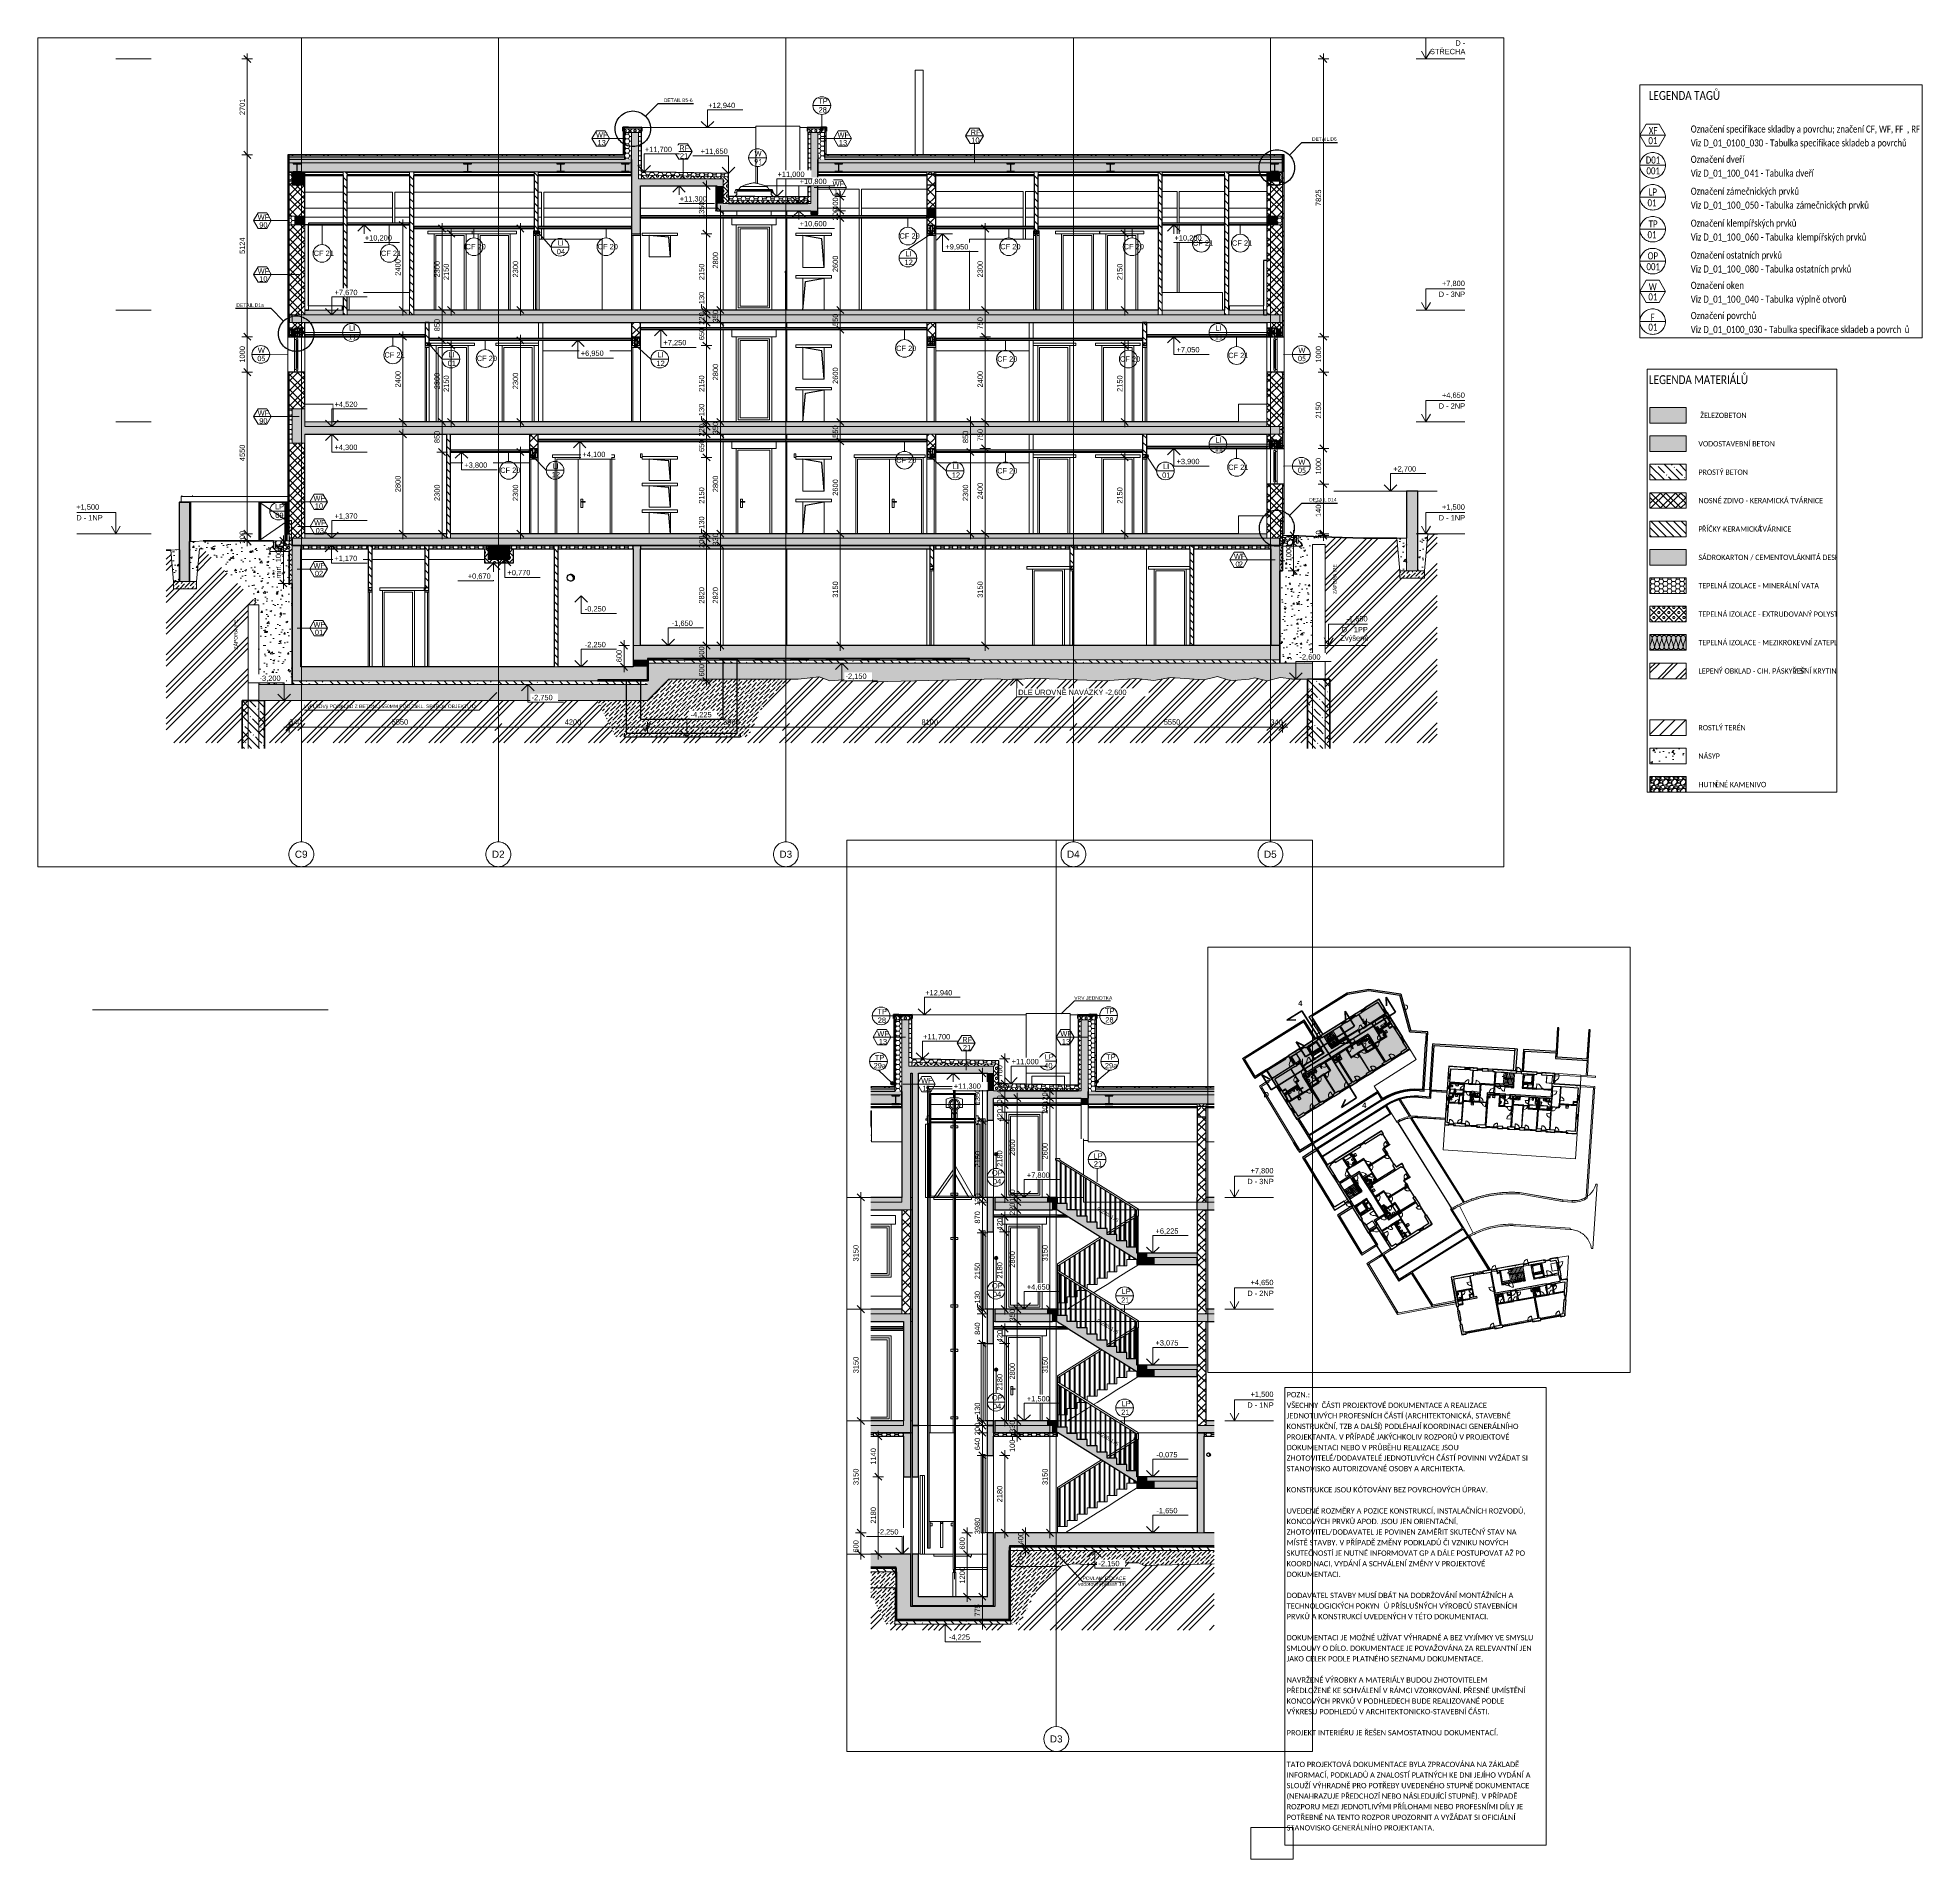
# Paper-space layout 'Layout1' of a CAD drawing. Header units: millimetres. Extents: x -342 to 189, y 0 to 513.
# The model-space entities are those that its viewports show. They can reach past a viewport. Long polylines and large blocks are cut down to what shows.
import ezdxf

# ---------------------------------------------------------------- set-up
doc = ezdxf.new("R2010")
doc.units = ezdxf.units.MM
for name, pattern in [('HA_Dash_2mm-S1mm', [1500, 750, -750]), ('HA_Dash_3mm-S1mm', [300, 200, -100]), ('HA_DashDot_10mm-S3mm', [1000, 400, -300, 0, -300]), ('HA_DashDot_2_2mm-S0_6mm', [1650, 750, -450, 0, -450]), ('HA_DashDot_4mm-S1mm', [400, 200, -100, 0, -100]), ('HA_DashDot_6mm-S2mm', [600, 200, -200, 0, -200]), ('HA_Dot-S4mm', [400, 0, -400])]:
    doc.linetypes.add(name, pattern=pattern)
for name, color, linetype, lineweight in [('A-____-____-DIMS', 9, 'Continuous', 5), ('A-____-____-DIMS-100', 9, 'Continuous', 5), ('A-AREA-____-OTLN', 9, 'Continuous', 25), ('A-CLNG-____-IDEN', 9, 'Continuous', 9), ('A-CLNG-____-MCUT', 9, 'Continuous', 25), ('A-CLNG-____-OTLN', 9, 'Continuous', 9), ('A-CLNG-____-PATT', 9, 'Continuous', 25), ('A-DETL-____-CNTR', 9, 'HA_DashDot_6mm-S2mm', 9), ('A-DETL-____-HDLN', 9, 'HA_Dash_3mm-S1mm', 25), ('A-DETL-____-OTLN', 9, 'Continuous', 25), ('A-DETL-____-THIN', 9, 'Continuous', 9), ('A-DETL-____-WIDE', 9, 'Continuous', 40), ('A-DETL-GENF-OTLN', 9, 'Continuous', 9), ('A-DOOR-____-MCUT', 9, 'Continuous', 9), ('A-DOOR-____-OTLN', 9, 'Continuous', 9), ('A-DOOR-FRAM-MCUT', 9, 'Continuous', 9), ('A-DOOR-FRAM-OTLN', 9, 'Continuous', 9), ('A-FLOR-____-MCUT', 9, 'Continuous', 25), ('A-FLOR-____-OTLN', 9, 'Continuous', 9), ('A-FLOR-____-OVHD', 9, 'HA_DashDot_4mm-S1mm', 25), ('A-FLOR-____-PATT', 9, 'Continuous', 25), ('A-FLOR-HRAL-IDEN', 9, 'Continuous', 9), ('A-FLOR-HRAL-MBND', 9, 'HA_DashDot_4mm-S1mm', 9), ('A-FLOR-HRAL-OTLN', 9, 'Continuous', 9), ('A-FLOR-LEVL-OTLN', 9, 'Continuous', 9), ('A-GENM-____-HDLN', 9, 'HA_Dash_3mm-S1mm', 9), ('A-GENM-____-IDEN', 9, 'Continuous', 9), ('A-GENM-____-MCUT', 9, 'Continuous', 25), ('A-GENM-____-OTLN', 9, 'Continuous', 9), ('A-GLAZ-____-IDEN', 9, 'Continuous', 9), ('A-GLAZ-____-MCUT', 9, 'Continuous', 5), ('A-GLAZ-____-OTLN', 9, 'Continuous', 5), ('A-GLAZ-CURT-MCUT', 9, 'Continuous', 5), ('A-GLAZ-CURT-OTLN', 9, 'Continuous', 5), ('A-GLAZ-CWMG-MCUT', 9, 'Continuous', 5), ('A-GLAZ-CWMG-OTLN', 9, 'Continuous', 5), ('A-ROOF-____-MCUT', 9, 'Continuous', 25), ('A-ROOF-____-OTLN', 9, 'Continuous', 9), ('A-ROOF-____-PATT', 9, 'Continuous', 25), ('A-WALL-____-MCUT', 9, 'Continuous', 25), ('A-WALL-____-OTLN', 9, 'Continuous', 9), ('A-WALL-____-PATT', 9, 'Continuous', 25), ('E-ELEC-FIXT-OTLN', 9, 'Continuous', 9), ('G-____-____-DIMS', 9, 'Continuous', 5), ('G-____-____-SYMB', 9, 'Continuous', 5), ('G-____-____-TEXT', 9, 'Continuous', 5), ('I-FURN-____-OTLN', 9, 'Continuous', 9), ('I-WALL-____-MCUT', 9, 'Continuous', 25), ('I-WALL-____-OTLN', 9, 'Continuous', 9), ('M-HVAC-DUCT-OTLN', 9, 'Continuous', 9), ('P-SANR-FIXT-OTLN', 9, 'Continuous', 9), ('S-BEAM-____-MCUT', 9, 'Continuous', 25), ('S-BEAM-____-OTLN', 9, 'Continuous', 9), ('S-COLS-____-OTLN', 9, 'Continuous', 9), ('S-GRID-____-IDEN', 9, 'Continuous', 9), ('S-GRID-____-OTLN', 9, 'Continuous', 5), ('S-STRS-____-MBND', 9, 'HA_DashDot_4mm-S1mm', 9), ('S-STRS-____-MCUT', 9, 'Continuous', 25), ('S-STRS-____-OTLN', 9, 'Continuous', 9)]:
    doc.layers.add(name, color=color, linetype=linetype, lineweight=lineweight)
doc.layers.add('G-____-____-NPLT', color=9, linetype='Continuous', plot=False)
doc.styles.add('Arial', font='arial.ttf', dxfattribs={"height": 200})
doc.styles.add('Arial_1', font='arial.ttf', dxfattribs={"height": 150})
doc.styles.add('Arial_2', font='arial.ttf', dxfattribs={"height": 100})
doc.styles.add('Arial_3', font='arial.ttf', dxfattribs={"width": 0.8, "height": 150})
doc.styles.add('Arial_B', font='arialbd.ttf', dxfattribs={"height": 1125})
doc.styles.add('Calibri', font='calibri.ttf', dxfattribs={"width": 0.8, "height": 150})
doc.styles.add('Calibri_1', font='calibri.ttf', dxfattribs={"width": 0.8, "height": 250})
doc.styles.add('Calibri_2', font='calibri.ttf', dxfattribs={"width": 0.8, "height": 100})
doc.styles.add('Calibri_3', font='calibri.ttf', dxfattribs={"width": 0.8, "height": 125})
doc.styles.add('Calibri_4', font='calibri.ttf', dxfattribs={"height": 75})
doc.dimstyles.new('Inner_Dimensions', dxfattribs={"dimscale": 304.8, "dimtxt": 153.03891, "dimasz": 0.656168, "dimexe": 0.492126, "dimexo": 0.0625, "dimgap": 0.065617, "dimtad": 1, "dimdec": 0, "dimzin": 0, "dimdsep": 46, "dimtxsty": 'Arial_1', "dimblk1": 'OBLIQUE', "dimblk2": 'OBLIQUE', "dimsah": 1, "dimcen": 0.09, "dimdle": 0.492126, "dimazin": 0, "dimtfac": 1, "dimtdec": 4, "dimtix": 1, "dimtmove": 0, "dimatfit": 3, "dimfxl": 0.492126, "dimfxlon": 1, "dimtvp": 1, "dimtolj": 1, "dimtzin": 0, "dimlwd": 9, "dimlwe": 9, "dimarcsym": 2})
doc.dimstyles.new('Inner_Dimensions_1', dxfattribs={"dimscale": 304.8, "dimtxt": 153.03891, "dimasz": 0.656168, "dimexe": 0.492126, "dimexo": 0.0625, "dimgap": 0.065617, "dimtad": 1, "dimdec": 0, "dimzin": 0, "dimdsep": 46, "dimtxsty": 'Arial_1', "dimblk1": 'OBLIQUE', "dimblk2": 'OBLIQUE', "dimsah": 1, "dimcen": 0.09, "dimdle": 0.492126, "dimazin": 0, "dimtfac": 1, "dimtdec": 4, "dimtix": 1, "dimtmove": 1, "dimatfit": 3, "dimfxl": 0.492126, "dimfxlon": 1, "dimtvp": 1, "dimtolj": 1, "dimtzin": 0, "dimlwd": 9, "dimlwe": 9, "dimarcsym": 2})
doc.dimstyles.new('Inner_Dimensions_2', dxfattribs={"dimscale": 304.8, "dimtxt": 153.03891, "dimasz": 0.656168, "dimexe": 0.492126, "dimexo": 0.0625, "dimgap": 0.065617, "dimtad": 1, "dimdec": 0, "dimzin": 0, "dimdsep": 46, "dimtxsty": 'Arial_1', "dimblk1": 'OBLIQUE', "dimblk2": 'OBLIQUE', "dimsah": 1, "dimcen": 0.09, "dimdle": 0.492126, "dimazin": 0, "dimtfac": 1, "dimtdec": 4, "dimtix": 1, "dimtmove": 2, "dimatfit": 3, "dimfxl": 0.492126, "dimfxlon": 1, "dimtvp": 1, "dimtolj": 1, "dimtzin": 0, "dimlwd": 9, "dimlwe": 9, "dimarcsym": 2})
pattern_1 = [(45, (-4372.1, 1865.4), (-212.132, 212.132), []), (45, (-4222.1, 1865.4), (-212.132, 212.132), []), (315, (-4372.1, 1865.4), (212.132, 212.132), []), (315, (-4222.1, 1865.4), (212.132, 212.132), [])]
pattern_2 = [(45, (-4372.1, 1865.4), (-212.132, 212.132), []), (45, (-4222.1, 1865.4), (-212.132, 212.132), []), (315, (-4372.11, 1865.4), (141.4214, 141.4214), [])]
pattern_3 = [(135, (-4372.11, 1865.4), (-106.066, -106.066), [])]
pattern_4 = [(45, (-4372.1, 1865.4), (-251.447, 251.447), []), (45, (-4372.1, 2246.4), (-251.447, 251.447), [])]
pattern_5 = [(0, (-4372.115, 1865.4), (117.188, 67.658), [78.125, -156.25]), (120, (-4372.115, 1865.4), (-117.18705, 67.65792), [78.125, -156.25]), (60, (-4372.115, 1865.4), (0.00045, 135.31679), [0, -156.25, 78.125, 0])]
pattern_6 = [(45, (-4301.4, 1865.4), (-141.4214, 141.4214), []), (0, (-4076.06, 1931.64), (141.421, 141.421), [25, -257.843]), (45, (-4051.06, 1931.64), (-141.4214, 141.4214), [25, -175]), (90, (-4033.38, 1949.32), (-141.421, 141.421), [25, -257.843]), (135, (-4033.38, 1974.32), (-141.4214, -141.4214), [25, -175]), (0, (-4076.06, 1992), (141.421, 141.421), [25, -257.843]), (45, (-4093.74, 1974.32), (-141.4214, 141.4214), [25, -175]), (90, (-4093.74, 1949.32), (-141.421, 141.421), [25, -257.843]), (135, (-4076.06, 1931.64), (-141.4214, -141.4214), [25, -175]), (135, (-4108.56, 1865.4), (-141.4214, -141.4214), [])]
pattern_7 = [(45, (-4372.11, 1865.4), (-176.7767, 176.7767), []), (45, (-4301.4, 1865.4), (-176.7767, 176.7767), []), (45, (-4159.98, 1865.4), (-106.066, 247.4874), [100, -50, 3.353, -46.647])]
pattern_8 = [(135, (86778.3, 1865.4), (-106.066, -106.066), [])]
pattern_9 = [(45, (86849, 1865.4), (-141.4214, 141.4214), []), (0, (87074.35, 1931.64), (141.421, 141.421), [25, -257.843]), (45, (87099.35, 1931.64), (-141.4214, 141.4214), [25, -175]), (90, (87117.03, 1949.32), (-141.421, 141.421), [25, -257.843]), (135, (87117.03, 1974.32), (-141.4214, -141.4214), [25, -175]), (0, (87074.35, 1992), (141.421, 141.421), [25, -257.843]), (45, (87056.67, 1974.32), (-141.4214, 141.4214), [25, -175]), (90, (87056.67, 1949.32), (-141.421, 141.421), [25, -257.843]), (135, (87074.35, 1931.64), (-141.4214, -141.4214), [25, -175]), (135, (87041.85, 1865.4), (-141.4214, -141.4214), [])]
pattern_10 = [(315, (86778.3, 1865.4), (215.526, 215.526), []), (315, (86778.3, 2068.6), (215.526, 215.526), [127, -76.2, 12.7, -76.2, -127]), (315, (86778.3, 2068.6), (215.526, 215.526), [-292.1, 127, 0])]
pattern_11 = [(0, (86778.3, 1865.4), (117.187, 67.658), [78.125, -156.25]), (120, (86778.3, 1865.4), (-117.18755, 67.65879), [78.125, -156.25]), (60, (86778.3, 1865.4), (0.00045, 135.31679), [0, -156.25, 78.125, 0])]
pattern_12 = [(50, (86778.3, 1865.4), (537.945, -47.064), [56.25, -618.75]), (355, (86778.3, 1865.4), (-104.064, 564.144), [45, -495]), (100.451, (86823.13, 1861.5), (433.886, 517.077), [47.805, -525.857]), (46.184, (86778.3, 2015.4), (800.43, -124.142), [84.375, -928.125]), (96.636, (86845, 2005.06), (700.992, 730.593), [71.708, -788.785]), (351.184, (86778.3, 2015.4), (700.999, 730.586), [67.5, -742.5]), (21, (86853.3, 1977.9), (447.68, -301.964), [56.25, -618.75]), (326, (86853.3, 1977.9), (182.487, 543.863), [45, -495]), (71.451, (86890.6, 1952.74), (630.169, 241.893), [47.805, -525.857]), (37.5, (86778.3, 1865.4), (9.1199, 249.6704), [3.353, -485.647, 3.353, -499.147, -496.875]), (37.5, (86778.3, 1865.4), (9.1199, 249.6704), [-991.5, 3.353, -493.522]), (7.5, (86778.3, 1865.4), (197.3022, 295.8088), [3.353, -283.147, 3.353, -474.397, -189.375]), (7.5, (86778.3, 1865.4), (197.3022, 295.8088), [-764.25, 3.353, -186.022]), (327.5, (86611.05, 1865.4), (400.3668, -16.9162), [3.353, -184.147, 3.353, -581.647, -776.25]), (327.5, (86611.05, 1865.4), (400.3668, -16.9162), [-772.5, 3.353, -772.897]), (317.5, (86536.05, 1865.4), (437.3896, 75.0787), [3.353, -240.397, 3.353, -385.147, -551.25]), (317.5, (86536.05, 1865.4), (437.3896, 75.0787), [-632.25, 3.353, -547.897])]
pattern_13 = [(45, (86778.3, 1865.4), (41.4322, 151.91765), [195.312, -39.062, 3.353, -35.71])]
pattern_14 = [(45, (86778.3, 1865.4), (41.43221, 151.91765), [195.313, -39.063, 3.353, -35.71])]
pattern_15 = [(45, (-4371.95, 1865.4), (-212.132, 212.132), []), (45, (-4221.95, 1865.4), (-212.132, 212.132), []), (315, (-4371.95, 1865.4), (141.4214, 141.4214), [])]
pattern_16 = [(0, (-4371.95, 1865.4), (117.188, 67.658), [78.125, -156.25]), (120, (-4371.95, 1865.4), (-117.18705, 67.65792), [78.125, -156.25]), (60, (-4371.95, 1865.4), (0.00045, 135.31679), [0, -156.25, 78.125, 0])]
pattern_17 = [(45, (-4301.24, 1865.4), (-141.4214, 141.4214), []), (0, (-4075.9, 1931.64), (141.421, 141.421), [25, -257.843]), (45, (-4050.9, 1931.64), (-141.4214, 141.4214), [25, -175]), (90, (-4033.22, 1949.32), (-141.421, 141.421), [25, -257.843]), (135, (-4033.22, 1974.32), (-141.4214, -141.4214), [25, -175]), (0, (-4075.9, 1992), (141.421, 141.421), [25, -257.843]), (45, (-4093.57, 1974.32), (-141.4214, 141.4214), [25, -175]), (90, (-4093.57, 1949.32), (-141.421, 141.421), [25, -257.843]), (135, (-4075.9, 1931.64), (-141.4214, -141.4214), [25, -175]), (135, (-4108.4, 1865.4), (-141.4214, -141.4214), [])]
pattern_18 = [(45, (-4371.95, 1865.4), (-251.447, 251.447), []), (45, (-4371.95, 2246.4), (-251.447, 251.447), [])]
pattern_19 = [(315, (226690.3, 1865.4), (215.526, 215.526), []), (315, (226690.3, 2068.6), (215.526, 215.526), [127, -76.2, 12.7, -76.2, -127]), (315, (226690.3, 2068.6), (215.526, 215.526), [-292.1, 127, 0])]
pattern_20 = [(0, (226690.29, 1865.4), (117.187, 67.658), [78.125, -156.25]), (120, (226690.29, 1865.4), (-117.18755, 67.65879), [78.125, -156.25]), (60, (226690.29, 1865.4), (-5e-05, 135.31592), [0, -156.25, 78.125, 0])]
pattern_21 = [(45, (226690.29, 1865.4), (41.4322, 151.91765), [195.312, -39.062, 3.353, -35.71])]
pattern_22 = [(45, (226761, 1865.4), (-141.4214, 141.4214), []), (0, (226986.35, 1931.64), (141.421, 141.421), [25, -257.843]), (45, (227011.35, 1931.64), (-141.4214, 141.4214), [25, -175]), (90, (227029.02, 1949.32), (-141.421, 141.421), [25, -257.843]), (135, (227029.02, 1974.32), (-141.4214, -141.4214), [25, -175]), (0, (226986.35, 1992), (141.421, 141.421), [25, -257.843]), (45, (226968.67, 1974.32), (-141.4214, 141.4214), [25, -175]), (90, (226968.67, 1949.32), (-141.421, 141.421), [25, -257.843]), (135, (226986.35, 1931.64), (-141.4214, -141.4214), [25, -175]), (135, (226953.85, 1865.4), (-141.4214, -141.4214), [])]

# ---------------------------------------------------------------- blocks, each defined once
blk = doc.blocks.new('HA_DR_Single_Swing_Solid - In_BJ_900x2100_Vstup-2000314-ŘEZ D-D OBJEKT D')
at = {"layer": 'A-DOOR-____-MCUT', "color": 250}
for p, q in [((1023.17, 3600), (1023.17, 1500)), ((1063.17, 3600), (1023.17, 3600)), ((1063.17, 1500), (1063.17, 3600)), ((1023.17, 1500), (1063.17, 1500))]:
    blk.add_line(p, q, dxfattribs=at)
at = {"layer": 'A-DOOR-FRAM-MCUT', "color": 250}
for p, q in [((1023.17, 3650), (1023.17, 3600)), ((1273.17, 3650), (1023.17, 3650)), ((1273.17, 3600), (1273.17, 3650)), ((1023.17, 3600), (1273.17, 3600))]:
    blk.add_line(p, q, dxfattribs=at)
at = {"layer": 'A-DOOR-FRAM-OTLN', "color": 250}
blk.add_line((1273.17, 3600), (1273.17, 1500), dxfattribs=at)
blk = doc.blocks.new('HA_DR_Single_Swing_Solid - In_BJ_900x2100_Vstup-2000316-ŘEZ D-D OBJEKT D')
at = {"layer": 'A-DOOR-____-MCUT', "color": 250}
for p, q in [((12468.17, 3600), (12428.17, 3600)), ((12428.17, 3600), (12428.17, 1500)), ((12468.17, 1500), (12468.17, 3600)), ((12428.17, 1500), (12468.17, 1500))]:
    blk.add_line(p, q, dxfattribs=at)
at = {"layer": 'A-DOOR-FRAM-MCUT', "color": 250}
for p, q in [((12468.17, 3650), (12218.17, 3650)), ((12218.17, 3650), (12218.17, 3600)), ((12468.17, 3600), (12468.17, 3650)), ((12218.17, 3600), (12468.17, 3600))]:
    blk.add_line(p, q, dxfattribs=at)
at = {"layer": 'A-DOOR-FRAM-OTLN', "color": 250}
blk.add_line((12218.17, 1500), (12218.17, 3600), dxfattribs=at)
blk = doc.blocks.new('HA_DR_Single_Swing_Solid - In_BJ_800x2100-2000414-ŘEZ D-D OBJEKT D')
at = {"layer": 'A-DOOR-FRAM-OTLN', "color": 250}
for p, q in [((15343.17, 3650), (15343.17, 1500)), ((16243.17, 3650), (15343.17, 3650)), ((16243.17, 3650), (16243.17, 1500)), ((15393.17, 1500), (15393.17, 3600)), ((15393.17, 3600), (16193.17, 3600)), ((16193.17, 1500), (16193.17, 3600))]:
    blk.add_line(p, q, dxfattribs=at)
blk = doc.blocks.new('HA_DR_Single_Swing_Solid - In_BJ_800x2100-2000412-ŘEZ D-D OBJEKT D')
at = {"layer": 'A-DOOR-FRAM-OTLN', "color": 250}
for p, q in [((17148.17, 1500), (17148.17, 3650)), ((18048.17, 3650), (17148.17, 3650)), ((18048.17, 1500), (18048.17, 3650)), ((17198.17, 3600), (17198.17, 1500)), ((17198.17, 3600), (17998.17, 3600)), ((17998.17, 3600), (17998.17, 1500))]:
    blk.add_line(p, q, dxfattribs=at)
blk = doc.blocks.new('HA_DR_Single_Swing_Solid - In_BJ_900x2100_Vstup-V24-ŘEZ D-D OBJEKT D')
at = {"layer": 'A-DOOR-____-MCUT', "color": 250}
for p, q in [((3898.17, 6750), (3898.17, 4650)), ((3938.17, 6750), (3898.17, 6750)), ((3938.17, 4650), (3938.17, 6750)), ((3898.17, 4650), (3938.17, 4650))]:
    blk.add_line(p, q, dxfattribs=at)
at = {"layer": 'A-DOOR-FRAM-MCUT', "color": 250}
for p, q in [((3898.17, 6800), (3898.17, 6750)), ((4148.17, 6800), (3898.17, 6800)), ((4148.17, 6750), (4148.17, 6800)), ((3898.17, 6750), (4148.17, 6750))]:
    blk.add_line(p, q, dxfattribs=at)
at = {"layer": 'A-DOOR-FRAM-OTLN', "color": 250}
blk.add_line((4148.17, 6750), (4148.17, 4650), dxfattribs=at)
blk = doc.blocks.new('HA_DR_Single_Swing_Solid - In_BJ_900x2100_Vstup-2000318-ŘEZ D-D OBJEKT D')
at = {"layer": 'A-DOOR-____-MCUT', "color": 250}
for p, q in [((3898.29, 9900), (3898.29, 7800)), ((3938.29, 9900), (3898.29, 9900)), ((3938.29, 7800), (3938.29, 9900)), ((3898.29, 7800), (3938.29, 7800))]:
    blk.add_line(p, q, dxfattribs=at)
at = {"layer": 'A-DOOR-FRAM-MCUT', "color": 250}
for p, q in [((3898.29, 9950), (3898.29, 9900)), ((4148.29, 9950), (3898.29, 9950)), ((4148.29, 9900), (4148.29, 9950)), ((3898.29, 9900), (4148.29, 9900))]:
    blk.add_line(p, q, dxfattribs=at)
at = {"layer": 'A-DOOR-FRAM-OTLN', "color": 250}
blk.add_line((4148.29, 9900), (4148.29, 7800), dxfattribs=at)
blk = doc.blocks.new('HA_DR_Single_Swing_Solid - In_BJ_900x2100_Vstup-V25-ŘEZ D-D OBJEKT D')
at = {"layer": 'A-DOOR-____-MCUT', "color": 250}
for p, q in [((12468.17, 9900), (12428.17, 9900)), ((12428.17, 9900), (12428.17, 7800)), ((12468.17, 7800), (12468.17, 9900)), ((12428.17, 7800), (12468.17, 7800))]:
    blk.add_line(p, q, dxfattribs=at)
at = {"layer": 'A-DOOR-FRAM-MCUT', "color": 250}
for p, q in [((12468.17, 9950), (12218.17, 9950)), ((12218.17, 9950), (12218.17, 9900)), ((12468.17, 9900), (12468.17, 9950)), ((12218.17, 9900), (12468.17, 9900))]:
    blk.add_line(p, q, dxfattribs=at)
at = {"layer": 'A-DOOR-FRAM-OTLN', "color": 250}
blk.add_line((12218.17, 7800), (12218.17, 9900), dxfattribs=at)
blk = doc.blocks.new('HA_WD_SinglePanel - 625x1000-1653871-ŘEZ D-D OBJEKT D')
at = {"layer": 'A-GLAZ-____-MCUT', "color": 50}
for p, q in [((22018.17, 3900), (22018.17, 3840)), ((22088.17, 3900), (22018.17, 3900)), ((22088.17, 3820), (22088.17, 3900)), ((22043.17, 3840), (21993.17, 3840)), ((21993.17, 3840), (21993.17, 3790)), ((22018.17, 3840), (22043.17, 3840)), ((22043.17, 3790), (22043.17, 3840)), ((22043.17, 3840), (22043.17, 3820)), ((22043.17, 3820), (22088.17, 3820)), ((21993.17, 3790), (22043.17, 3790)), ((22023.17, 3790), (22013.17, 3790)), ((22013.17, 3790), (22013.17, 3010)), ((22023.17, 3010), (22023.17, 3790)), ((22043.17, 3010), (21993.17, 3010)), ((21993.17, 3010), (21993.17, 2960)), ((22013.17, 3010), (22023.17, 3010)), ((22043.17, 2960), (22043.17, 3010)), ((22088.17, 2980), (22043.17, 2980)), ((22043.17, 2980), (22043.17, 2960)), ((22088.17, 2900), (22088.17, 2980)), ((21993.17, 2960), (22043.17, 2960)), ((22018.17, 2960), (22018.17, 2900)), ((22043.17, 2960), (22018.17, 2960)), ((22018.17, 2900), (22088.17, 2900))]:
    blk.add_line(p, q, dxfattribs=at)
at = {"layer": 'A-GLAZ-____-OTLN', "color": 50}
for p, q in [((22088.17, 3820), (22088.17, 2980)), ((21993.17, 3790), (21993.17, 3010)), ((22043.17, 3010), (22043.17, 3790))]:
    blk.add_line(p, q, dxfattribs=at)
blk = doc.blocks.new('HA_WD_SinglePanel - 625x1000-V26-ŘEZ D-D OBJEKT D')
at = {"layer": 'A-GLAZ-____-MCUT', "color": 50}
for p, q in [((-5521.83, 7050), (-5591.83, 7050)), ((-5591.83, 7050), (-5591.83, 6970)), ((-5521.83, 6990), (-5521.83, 7050)), ((-5496.83, 6990), (-5546.83, 6990)), ((-5546.83, 6990), (-5546.83, 6940)), ((-5546.83, 6970), (-5546.83, 6990)), ((-5546.83, 6990), (-5521.83, 6990)), ((-5496.83, 6940), (-5496.83, 6990)), ((-5591.83, 6970), (-5546.83, 6970)), ((-5546.83, 6940), (-5496.83, 6940)), ((-5526.83, 6940), (-5526.83, 6160)), ((-5516.83, 6940), (-5526.83, 6940)), ((-5516.83, 6160), (-5516.83, 6940)), ((-5496.83, 6160), (-5546.83, 6160)), ((-5546.83, 6160), (-5546.83, 6110)), ((-5526.83, 6160), (-5516.83, 6160)), ((-5496.83, 6110), (-5496.83, 6160)), ((-5546.83, 6130), (-5591.83, 6130)), ((-5591.83, 6130), (-5591.83, 6050)), ((-5546.83, 6110), (-5546.83, 6130)), ((-5546.83, 6110), (-5496.83, 6110)), ((-5521.83, 6110), (-5546.83, 6110)), ((-5521.83, 6050), (-5521.83, 6110)), ((-5591.83, 6050), (-5521.83, 6050))]:
    blk.add_line(p, q, dxfattribs=at)
at = {"layer": 'A-GLAZ-____-OTLN', "color": 50}
for p, q in [((-5591.83, 6130), (-5591.83, 6970)), ((-5546.83, 6940), (-5546.83, 6160)), ((-5496.83, 6160), (-5496.83, 6940))]:
    blk.add_line(p, q, dxfattribs=at)
blk = doc.blocks.new('HA_WD_SinglePanel - 1000x2400-1653873-ŘEZ D-D OBJEKT D')
at = {"layer": 'A-GLAZ-____-OTLN', "color": 50}
for p, q in [((6908.18, 6990), (7788.18, 6990)), ((6908.18, 4710), (6908.18, 6990)), ((7788.18, 6990), (7788.18, 4710)), ((6958.18, 6940), (6958.18, 4760)), ((7738.18, 6940), (6958.18, 6940)), ((7738.18, 4760), (7738.18, 6940)), ((6958.18, 4760), (7738.18, 4760)), ((7788.18, 4710), (6908.18, 4710))]:
    blk.add_line(p, q, dxfattribs=at)
blk = doc.blocks.new('Railing - 25mm-1395469-ŘEZ D-D OBJEKT D')
at = {"layer": 'A-FLOR-HRAL-OTLN', "color": 250}
for p, q in [((8240.28, 7815.88), (8240.28, 7800)), ((8265.28, 7800), (8265.28, 7815.88))]:
    blk.add_line(p, q, dxfattribs=at)
blk = doc.blocks.new('Railing - 25mm-1973219-ŘEZ D-D OBJEKT D')
at = {"layer": 'A-FLOR-HRAL-OTLN', "color": 250}
for p, q in [((8240.28, 7815.88), (8240.28, 8850)), ((8265.28, 8850), (8265.28, 7815.88)), ((8240.28, 7815.88), (8265.28, 7815.88))]:
    blk.add_line(p, q, dxfattribs=at)
blk = doc.blocks.new('Railing - Railing-1395504-ŘEZ D-D OBJEKT D')
for name in ['Railing - 25mm-1973219-ŘEZ D-D OBJEKT D', 'Railing - 25mm-1395469-ŘEZ D-D OBJEKT D']:
    blk.add_blockref(name, (0, 0))
blk = doc.blocks.new('Top Rail Type - Top Rail_Internal_-1395520-ŘEZ D-D OBJEKT D')
at = {"layer": 'A-FLOR-HRAL-OTLN', "color": 250}
for p, q in [((8278.17, 8900), (8227.78, 8900)), ((8227.78, 8900), (8227.78, 8850)), ((8227.78, 8850), (8278.17, 8850))]:
    blk.add_line(p, q, dxfattribs=at)
blk = doc.blocks.new('ABMV_Bathtub_Generic - 800x1700-1406311-ŘEZ D-D OBJEKT D')
at = {"layer": 'P-SANR-FIXT-OTLN', "color": 250}
for p, q in [((21798.17, 2000), (20998.17, 2000)), ((20998.17, 2000), (20998.17, 1500)), ((21798.17, 2000), (21798.17, 1500)), ((21798.17, 1500), (20998.17, 1500))]:
    blk.add_line(p, q, dxfattribs=at)
blk = doc.blocks.new('ABMV_Bathtub_Generic - 800x1700-V27-ŘEZ D-D OBJEKT D')
at = {"layer": 'P-SANR-FIXT-OTLN', "color": 250}
for p, q in [((20548.17, 8300), (18848.17, 8300)), ((18848.17, 8300), (18848.17, 7800)), ((20548.17, 8300), (20548.17, 7800)), ((20548.17, 7800), (18848.17, 7800))]:
    blk.add_line(p, q, dxfattribs=at)
blk = doc.blocks.new('ABMV_ShowerBasin_Generic - 800x950-1523782-ŘEZ D-D OBJEKT D')
at = {"layer": 'P-SANR-FIXT-OTLN', "color": 250}
for p, q in [((20748.17, 7800), (20748.17, 7920)), ((20748.17, 7920), (21698.17, 7920)), ((21698.17, 7920), (21698.17, 7800)), ((21698.17, 7800), (20748.17, 7800))]:
    blk.add_line(p, q, dxfattribs=at)
blk = doc.blocks.new('HA_DR_Double_Swing_Solid_wCasing - In_OBJ_1500x2100_900-1771115-ŘEZ D-D OBJEKT D')
at = {"layer": 'A-DOOR-____-OTLN', "color": 250}
for p, q in [((2398.17, 3600), (2398.17, 1500)), ((2398.17, 1500), (2398.17, 3600)), ((2468.17, 2470), (2468.17, 2240)), ((2528.17, 2470), (2468.17, 2470)), ((2528.17, 2407.24), (2528.17, 2470)), ((2593.17, 2407.5), (2498.17, 2407.5)), ((2528.17, 2240), (2528.17, 2392.76)), ((2498.17, 2392.5), (2593.17, 2392.5)), ((2468.17, 2240), (2528.17, 2240))]:
    blk.add_line(p, q, dxfattribs=at)
for start_param, end_param in [(0, 1.570796), (1.570796, 3.141593)]:
    blk.add_ellipse((2593.17, 2400), major_axis=(0, 7.5), ratio=0.000002, start_param=start_param, end_param=end_param, dxfattribs=at)
for points, knots in [([(2490.67, 2400), (2490.67, 2400.65), (2490.8, 2401.64), (2491.22, 2402.88), (2491.66, 2403.76), (2492.11, 2404.44), (2492.53, 2404.95), (2492.98, 2405.43), (2493.59, 2405.97), (2494.27, 2406.42), (2494.85, 2406.73), (2495.3, 2406.93), (2495.76, 2407.11), (2496.23, 2407.25), (2496.71, 2407.36), (2497.19, 2407.44), (2497.68, 2407.49), (2498.01, 2407.5), (2498.17, 2407.5)], [0, 0, 0, 0, 0.0833333, 0.125, 0.1666667, 0.2083333, 0.2291667, 0.25, 0.2916667, 0.3333333, 0.3541667, 0.375, 0.3958333, 0.4166667, 0.4375, 0.4583333, 0.4791667, 0.5, 0.5, 0.5, 0.5]), ([(2498.17, 2392.5), (2498.01, 2392.5), (2497.68, 2392.51), (2497.19, 2392.56), (2496.71, 2392.64), (2496.23, 2392.75), (2495.76, 2392.89), (2495.3, 2393.07), (2494.85, 2393.27), (2494.42, 2393.5), (2494, 2393.76), (2493.47, 2394.14), (2492.98, 2394.57), (2492.53, 2395.05), (2492.11, 2395.56), (2491.66, 2396.24), (2491.22, 2397.12), (2490.8, 2398.36), (2490.67, 2399.35), (2490.67, 2400)], [0.5, 0.5, 0.5, 0.5, 0.5208333, 0.5416667, 0.5625, 0.5833333, 0.6041667, 0.625, 0.6458333, 0.6666667, 0.6875, 0.7083333, 0.75, 0.7708333, 0.7916667, 0.8333333, 0.875, 0.9166667, 1, 1, 1, 1])]:
    blk.add_open_spline(points, degree=3, knots=knots, dxfattribs=at)
at = {"layer": 'A-DOOR-FRAM-OTLN', "color": 250}
for p, q in [((1798.17, 1500), (1798.17, 3600)), ((1798.17, 3600), (3298.17, 3600)), ((3298.17, 1500), (3298.17, 3600))]:
    blk.add_line(p, q, dxfattribs=at)
blk = doc.blocks.new('NAB_Šatní_skříň_ADNS - 600x2000xšířka-1653389-ŘEZ D-D OBJEKT D')
at = {"layer": 'I-FURN-____-OTLN', "color": 250}
for p in [(12468.17, 3500), (15098.17, 1500)]:
    blk.add_line(p, (15098.17, 3500), dxfattribs=at)
blk = doc.blocks.new('NAB_Šatní_skříň_ADNS - 600x2000xšířka-1653405-ŘEZ D-D OBJEKT D')
at = {"layer": 'I-FURN-____-OTLN', "color": 250}
blk.add_line((-1201.83, 3500), (1023.17, 3500), dxfattribs=at)
blk = doc.blocks.new('NAB_Šatní_skříň_ADNS - 600x2000xšířka-1657078-ŘEZ D-D OBJEKT D')
at = {"layer": 'I-FURN-____-OTLN', "color": 250}
for p in [(12468.17, 6650), (15098.17, 4650)]:
    blk.add_line(p, (15098.17, 6650), dxfattribs=at)
blk = doc.blocks.new('HA_DR_Single_Swing_Solid - In_BJ_700x2100-2000416-ŘEZ D-D OBJEKT D')
at = {"layer": 'A-DOOR-____-MCUT', "color": 250}
for p, q in [((18413.17, 3600), (18373.17, 3600)), ((18373.17, 3600), (18373.17, 1500)), ((18413.17, 1500), (18413.17, 3600)), ((18373.17, 1500), (18413.17, 1500))]:
    blk.add_line(p, q, dxfattribs=at)
at = {"layer": 'A-DOOR-FRAM-MCUT', "color": 250}
for p, q in [((18413.17, 3650), (18298.17, 3650)), ((18298.17, 3650), (18298.17, 3600)), ((18413.17, 3600), (18413.17, 3650)), ((18298.17, 3600), (18413.17, 3600))]:
    blk.add_line(p, q, dxfattribs=at)
at = {"layer": 'A-DOOR-FRAM-OTLN', "color": 250}
blk.add_line((18298.17, 3600), (18298.17, 1500), dxfattribs=at)
blk = doc.blocks.new('HA_DR_Single_Swing_Solid - In_BJ_700x2100-V28-ŘEZ D-D OBJEKT D')
at = {"layer": 'A-DOOR-____-MCUT', "color": 250}
for p, q in [((18413.17, 6750), (18373.17, 6750)), ((18373.17, 6750), (18373.17, 4650)), ((18413.17, 4650), (18413.17, 6750)), ((18373.17, 4650), (18413.17, 4650))]:
    blk.add_line(p, q, dxfattribs=at)
at = {"layer": 'A-DOOR-FRAM-MCUT', "color": 250}
for p, q in [((18413.17, 6800), (18298.17, 6800)), ((18298.17, 6800), (18298.17, 6750)), ((18413.17, 6750), (18413.17, 6800)), ((18298.17, 6750), (18413.17, 6750))]:
    blk.add_line(p, q, dxfattribs=at)
at = {"layer": 'A-DOOR-FRAM-OTLN', "color": 250}
blk.add_line((18298.17, 6750), (18298.17, 4650), dxfattribs=at)
blk = doc.blocks.new('ABMV_Bathtub_Generic - 800x1700-1466957-ŘEZ D-D OBJEKT D')
at = {"layer": 'P-SANR-FIXT-OTLN', "color": 250}
for p, q in [((-5301.83, 5020), (-5301.83, 5150)), ((-4501.83, 5150), (-5301.83, 5150)), ((-4501.83, 4650), (-4501.83, 5150)), ((-4501.83, 4650), (-5301.78, 4650))]:
    blk.add_line(p, q, dxfattribs=at)
blk = doc.blocks.new('HA_DR_Single_Swing_Solid - In_BJ_700x2100-2000418-ŘEZ D-D OBJEKT D')
at = {"layer": 'A-DOOR-____-MCUT', "color": 250}
for p, q in [((-1916.83, 6750), (-1916.83, 4650)), ((-1876.83, 6750), (-1916.83, 6750)), ((-1876.83, 4650), (-1876.83, 6750)), ((-1916.83, 4650), (-1876.83, 4650))]:
    blk.add_line(p, q, dxfattribs=at)
at = {"layer": 'A-DOOR-FRAM-MCUT', "color": 250}
for p, q in [((-1916.83, 6800), (-1916.83, 6750)), ((-1801.83, 6800), (-1916.83, 6800)), ((-1801.83, 6750), (-1801.83, 6800)), ((-1916.83, 6750), (-1801.83, 6750))]:
    blk.add_line(p, q, dxfattribs=at)
at = {"layer": 'A-DOOR-FRAM-OTLN', "color": 250}
blk.add_line((-1801.83, 4650), (-1801.83, 6750), dxfattribs=at)
blk = doc.blocks.new('NAB_Šatní_skříň_ADNS - 600x2000xšířka-1657077-ŘEZ D-D OBJEKT D')
at = {"layer": 'I-FURN-____-OTLN', "color": 250}
for q in [(3898.17, 6650), (1398.17, 4650)]:
    blk.add_line((1398.17, 6650), q, dxfattribs=at)
blk = doc.blocks.new('NAB_Šatní_skříň_ADNS - 600x2000xšířka-1468113-ŘEZ D-D OBJEKT D')
at = {"layer": 'I-FURN-____-OTLN', "color": 250}
for q in [(15223.17, 9800), (13423.17, 7800)]:
    blk.add_line((13423.17, 9800), q, dxfattribs=at)
blk = doc.blocks.new('HA_DR_Single_SlidingToPocket_Solid - In_BJ_700x2100-1984229-ŘEZ D-D OBJEKT D')
at = {"layer": 'A-DOOR-FRAM-MCUT', "color": 250}
for p, q in [((15243.17, 10030), (15223.17, 10030)), ((15223.17, 10030), (15223.17, 9900)), ((15243.17, 10010), (15243.17, 10030)), ((15378.17, 10030), (15358.17, 10030)), ((15358.17, 10030), (15358.17, 10010)), ((15378.17, 9900), (15378.17, 10030)), ((15358.17, 10010), (15243.17, 10010)), ((15280.67, 9900), (15280.67, 9980)), ((15280.67, 9980), (15320.67, 9980)), ((15320.67, 9980), (15320.67, 9900)), ((15223.17, 9900), (15280.67, 9900)), ((15280.67, 9900), (15223.17, 9900)), ((15223.17, 9900), (15223.17, 7800)), ((15280.67, 7800), (15280.67, 9900)), ((15320.67, 9900), (15378.17, 9900)), ((15378.17, 9900), (15320.67, 9900)), ((15320.67, 9900), (15320.67, 7800)), ((15378.17, 7800), (15378.17, 9900)), ((15223.17, 7800), (15280.67, 7800)), ((15320.67, 7800), (15378.17, 7800))]:
    blk.add_line(p, q, dxfattribs=at)
at = {"layer": 'A-DOOR-FRAM-OTLN', "color": 250}
blk.add_line((15320.67, 7830), (15280.67, 7830), dxfattribs=at)
blk = doc.blocks.new('ABMV_Bathtub_Generic - 800x1700-V29-ŘEZ D-D OBJEKT D')
at = {"layer": 'P-SANR-FIXT-OTLN', "color": 250}
for p, q in [((-4051.83, 7800), (-4051.83, 8300)), ((-2351.83, 8300), (-4051.83, 8300)), ((-2351.83, 7800), (-2351.83, 8300)), ((-2351.83, 7800), (-4051.83, 7800))]:
    blk.add_line(p, q, dxfattribs=at)
blk = doc.blocks.new('ABMV_ShowerBasin_Generic - 800x950-1523794-ŘEZ D-D OBJEKT D')
at = {"layer": 'P-SANR-FIXT-OTLN', "color": 250}
for p, q in [((-5201.83, 7800), (-5201.83, 7920)), ((-5201.83, 7920), (-4251.83, 7920)), ((-4251.83, 7920), (-4251.83, 7800)), ((-4251.83, 7800), (-5201.83, 7800))]:
    blk.add_line(p, q, dxfattribs=at)
blk = doc.blocks.new('HA_DR_Single_SlidingToPocket_Solid - In_BJ_700x2100-1984230-ŘEZ D-D OBJEKT D')
at = {"layer": 'A-DOOR-FRAM-MCUT', "color": 250}
for p, q in [((1138.17, 10030), (1138.17, 9900)), ((1158.17, 10030), (1138.17, 10030)), ((1158.17, 10010), (1158.17, 10030)), ((1293.17, 10030), (1273.17, 10030)), ((1273.17, 10030), (1273.17, 10010)), ((1293.17, 9900), (1293.17, 10030)), ((1273.17, 10010), (1158.17, 10010)), ((1195.67, 9900), (1195.67, 9980)), ((1195.67, 9980), (1235.67, 9980)), ((1235.67, 9980), (1235.67, 9900)), ((1138.17, 9900), (1195.67, 9900)), ((1195.67, 9900), (1138.17, 9900)), ((1138.17, 9900), (1138.17, 7800)), ((1195.67, 7800), (1195.67, 9900)), ((1235.67, 9900), (1293.17, 9900)), ((1293.17, 9900), (1235.67, 9900)), ((1235.67, 9900), (1235.67, 7800)), ((1293.17, 7800), (1293.17, 9900)), ((1138.17, 7800), (1195.67, 7800)), ((1235.67, 7800), (1293.17, 7800))]:
    blk.add_line(p, q, dxfattribs=at)
at = {"layer": 'A-DOOR-FRAM-OTLN', "color": 250}
blk.add_line((1235.67, 7830), (1195.67, 7830), dxfattribs=at)
blk = doc.blocks.new('NAB_Šatní_skříň_ADNS - 600x2000xšířka-1471654-ŘEZ D-D OBJEKT D')
at = {"layer": 'I-FURN-____-OTLN', "color": 250}
for p in [(1293.17, 9800), (3073.17, 7800)]:
    blk.add_line(p, (3073.17, 9800), dxfattribs=at)
blk = doc.blocks.new('Roof-Windows_VELUX_CXP_ISD-1 - CXP size 900x1200 _090120_-1750642-ŘEZ D-D OBJEKT D')
at = {"layer": 'A-GLAZ-____-MCUT', "color": 50}
for p, q in [((6864.5, 11197.47), (6844.03, 11193.87)), ((6844.55, 11190.91), (6864.5, 11194.43)), ((7831.84, 11197.47), (6864.5, 11197.47)), ((6864.5, 11194.43), (7831.84, 11194.43)), ((7852.31, 11193.87), (7831.84, 11197.47)), ((7831.84, 11194.43), (7851.79, 11190.91)), ((6864.5, 11190.5), (6857.82, 11189.32)), ((6857.82, 11189.32), (6861.46, 11168.64)), ((7831.84, 11190.5), (6864.5, 11190.5)), ((7838.53, 11189.32), (7831.84, 11190.5)), ((7834.88, 11168.64), (7838.53, 11189.32)), ((6828.71, 11181.03), (6801.64, 11106.86)), ((6804.84, 11106.86), (6831.53, 11180)), ((7864.81, 11180), (7891.5, 11106.86)), ((7894.7, 11106.86), (7867.63, 11181.03)), ((6861.46, 11168.64), (6864.5, 11169.18)), ((6864.5, 11169.18), (7831.84, 11169.18)), ((7831.84, 11169.18), (7834.88, 11168.64)), ((6864.5, 11153.93), (6861.67, 11153.43)), ((6861.67, 11153.43), (6861.67, 11054.66)), ((7831.84, 11153.93), (6864.5, 11153.93)), ((7834.67, 11153.43), (7831.84, 11153.93)), ((7834.67, 11054.66), (7834.67, 11153.43)), ((6801.64, 11106.86), (6804.84, 11106.86)), ((7891.5, 11106.86), (7894.7, 11106.86)), ((6861.67, 11054.66), (6808.17, 11000)), ((7888.17, 11000), (7834.67, 11054.66)), ((6808.17, 11000), (7888.17, 11000))]:
    blk.add_line(p, q, dxfattribs=at)
for centre, radius, start, end in [((6847.5, 11174.17), 20, 99.99323, 159.95019), ((7848.84, 11174.17), 20, 20.04981, 80.00677), ((6847.5, 11174.17), 17, 99.99323, 159.95019), ((7848.84, 11174.17), 17, 20.04981, 80.00677)]:
    blk.add_arc(centre, radius, start, end, dxfattribs=at)
at = {"layer": 'A-GLAZ-____-OTLN', "color": 50}
for p, q in [((7350.68, 11387.88), (7345.66, 11387.88)), ((6998.51, 11283.78), (7697.83, 11283.78)), ((6998.51, 11283.78), (7697.83, 11283.78)), ((6957.72, 11249.89), (6933.84, 11215.67)), ((7738.62, 11249.89), (7762.5, 11215.67)), ((6920.91, 11207.41), (6864.5, 11197.47)), ((7775.43, 11207.41), (7831.84, 11197.47)), ((6886.77, 11194.43), (6864.5, 11190.5)), ((7831.84, 11190.5), (7809.57, 11194.43)), ((6877.34, 11168.64), (6861.47, 11168.64)), ((6877.17, 11167.39), (6877.17, 11157.04)), ((6910.66, 11168.64), (6887, 11168.64)), ((6887.17, 11157.92), (6887.17, 11167.4)), ((6910.66, 11169.18), (6910.66, 11160.66)), ((7785.68, 11160.66), (7785.68, 11169.18)), ((7809.68, 11168.64), (7785.68, 11168.64)), ((7809.17, 11167.39), (7809.17, 11157.92)), ((7834.88, 11168.64), (7818.21, 11168.64)), ((7819.17, 11157.04), (7819.17, 11167.4)), ((6864.5, 11153.93), (6902.67, 11160.66)), ((7793.67, 11160.66), (6902.67, 11160.66)), ((7793.67, 11160.66), (7831.84, 11153.93)), ((6861.67, 11106.86), (6804.84, 11106.86)), ((7891.5, 11106.86), (7834.67, 11106.86))]:
    blk.add_line(p, q, dxfattribs=at)
for centre, start_param, end_param in [((6882.17, 11167.4), 2.879709, 3.141509), ((6882.17, 11167.4), 3.141593, 4.712305), ((6882.17, 11167.4), 4.712305, 6.283101), ((6882.17, 11167.4), 0, 0.261715), ((7814.17, 11167.4), 2.879709, 3.141509), ((7814.17, 11167.4), 3.141593, 4.712305), ((7814.17, 11167.4), 4.712305, 6.283101), ((7814.17, 11167.4), 0, 0.261715), ((6882.17, 11157.04), 2.61813, 3.141509), ((6882.17, 11157.04), 0.261715, 0.523515), ((7814.17, 11157.04), 2.61813, 2.879709), ((7814.17, 11157.04), 0, 0.523515)]:
    blk.add_ellipse(centre, major_axis=(5, 0), ratio=0.999587, start_param=start_param, end_param=end_param, dxfattribs=at)
for points in [[(7345.66, 11387.88), (7315.85, 11382.48), (7256.64, 11370.01), (7168.93, 11346.37), (7082.68, 11317.85), (7026.38, 11295.66), (6998.51, 11283.78)], [(7350.68, 11387.88), (7380.46, 11382.48), (7439.72, 11370.01), (7527.42, 11346.37), (7613.65, 11317.85), (7669.99, 11295.66), (7697.83, 11283.78)], [(6998.51, 11283.78), (6993.02, 11281.32), (6982.68, 11275.43), (6968.81, 11263.95), (6961.17, 11254.78), (6957.72, 11249.89)], [(7697.83, 11283.78), (7703.26, 11281.32), (7713.69, 11275.43), (7727.51, 11263.95), (7735.21, 11254.78), (7738.62, 11249.89)], [(6933.84, 11215.67), (6933.08, 11214.59), (6931.38, 11212.59), (6928.27, 11210.14), (6924.74, 11208.35), (6922.22, 11207.64), (6920.91, 11207.41)], [(7762.5, 11215.67), (7763.25, 11214.59), (7764.96, 11212.59), (7768.07, 11210.14), (7771.6, 11208.35), (7774.14, 11207.64), (7775.43, 11207.41)]]:
    blk.add_open_spline(points, degree=3, dxfattribs=at)
for points, knots in [([(6828.72, 11181.03), (6829.31, 11182.67), (6830.53, 11185), (6832.72, 11187.73), (6834.3, 11189.24), (6835.68, 11190.32), (6837.12, 11191.3), (6839.8, 11192.77), (6842.32, 11193.56), (6844.03, 11193.87)], [-1, -1, -1, -1, -0.75, -0.625, -0.5, -0.4375, -0.375, -0.25, 0, 0, 0, 0]), ([(7852.96, 11193.74), (7854.48, 11193.43), (7856.73, 11192.67), (7859.61, 11191.09), (7861.38, 11189.8), (7862.67, 11188.64), (7863.9, 11187.39), (7865.82, 11185), (7867.01, 11182.67), (7867.63, 11181.03)], [0.0310845, 0.0310845, 0.0310845, 0.0310845, 0.25, 0.375, 0.5, 0.5625, 0.625, 0.75, 1, 1, 1, 1])]:
    blk.add_open_spline(points, degree=3, knots=knots, dxfattribs=at)
blk = doc.blocks.new('KOMIN OBJEKT D - KOMIN OBJEKT D-1642300-ŘEZ D-D OBJEKT D')
at = {"layer": 'A-GENM-____-OTLN', "color": 250}
for p, q in [((11893.17, 14560.72), (11893.17, 12173.68)), ((11893.17, 14560.72), (12118.17, 14560.72)), ((12118.17, 12173.68), (12118.17, 14560.72))]:
    blk.add_line(p, q, dxfattribs=at)
blk = doc.blocks.new('HA_DR_Single_Swing_Solid_ButtFrame - In_FAS_900x2350_Unik-1894043-ŘEZ D-D OBJEKT D')
at = {"layer": 'A-DOOR-____-OTLN', "color": 250}
for p, q in [((6968.18, 2470), (6968.18, 2240)), ((7028.18, 2470), (6968.18, 2470)), ((7028.18, 2407.24), (7028.18, 2470)), ((7093.18, 2407.5), (6998.18, 2407.5)), ((7028.18, 2240), (7028.18, 2392.76)), ((6998.18, 2392.5), (7093.18, 2392.5)), ((6968.18, 2240), (7028.18, 2240))]:
    blk.add_line(p, q, dxfattribs=at)
for start_param, end_param in [(0, 1.570796), (1.570796, 3.141593)]:
    blk.add_ellipse((7093.18, 2400), major_axis=(0, 7.5), ratio=0.000002, start_param=start_param, end_param=end_param, dxfattribs=at)
for points, knots in [([(6990.68, 2400), (6990.68, 2400.65), (6990.81, 2401.64), (6991.23, 2402.88), (6991.67, 2403.76), (6992.12, 2404.44), (6992.54, 2404.95), (6992.98, 2405.43), (6993.6, 2405.97), (6994.28, 2406.42), (6994.86, 2406.73), (6995.31, 2406.93), (6995.77, 2407.11), (6996.24, 2407.25), (6996.72, 2407.36), (6997.2, 2407.44), (6997.69, 2407.49), (6998.02, 2407.5), (6998.18, 2407.5)], [0, 0, 0, 0, 0.0833333, 0.125, 0.1666667, 0.2083333, 0.2291667, 0.25, 0.2916667, 0.3333333, 0.3541667, 0.375, 0.3958333, 0.4166667, 0.4375, 0.4583333, 0.4791667, 0.5, 0.5, 0.5, 0.5]), ([(6998.18, 2392.5), (6998.02, 2392.5), (6997.69, 2392.51), (6997.2, 2392.56), (6996.72, 2392.64), (6996.24, 2392.75), (6995.77, 2392.89), (6995.31, 2393.07), (6994.86, 2393.27), (6994.43, 2393.5), (6994.01, 2393.76), (6993.48, 2394.14), (6992.98, 2394.57), (6992.54, 2395.05), (6992.12, 2395.56), (6991.67, 2396.24), (6991.23, 2397.12), (6990.81, 2398.36), (6990.68, 2399.35), (6990.68, 2400)], [0.5, 0.5, 0.5, 0.5, 0.5208333, 0.5416667, 0.5625, 0.5833333, 0.6041667, 0.625, 0.6458333, 0.6666667, 0.6875, 0.7083333, 0.75, 0.7708333, 0.7916667, 0.8333333, 0.875, 0.9166667, 1, 1, 1, 1])]:
    blk.add_open_spline(points, degree=3, knots=knots, dxfattribs=at)
at = {"layer": 'A-DOOR-FRAM-OTLN', "color": 250}
for p, q in [((6898.18, 1500), (6898.18, 3850)), ((6898.18, 3850), (7798.18, 3850)), ((7798.18, 1500), (7798.18, 3850))]:
    blk.add_line(p, q, dxfattribs=at)
blk = doc.blocks.new('HA_GM_Generic Box - VRV Jednotka-1758930-ŘEZ D-D OBJEKT D')
at = {"layer": 'A-GENM-____-OTLN', "color": 250}
for p, q in [((7396.56, 12985), (8636.56, 12985)), ((7396.56, 11378.22), (7396.56, 12985)), ((8636.56, 11300), (8636.56, 12985)), ((8636.56, 11300), (7656.66, 11300))]:
    blk.add_line(p, q, dxfattribs=at)
blk = doc.blocks.new('HA_DR_Double_Swing_Solid_wCasing - In_1800x2100_900-1806419-ŘEZ D-D OBJEKT D')
at = {"layer": 'A-DOOR-____-OTLN', "color": 250}
for p, q in [((10268.17, 3600), (10268.17, 1500)), ((11168.17, 3600), (10268.17, 3600)), ((11168.17, 1500), (11168.17, 3600)), ((12068.17, 3600), (11168.17, 3600)), ((11168.17, 3600), (11168.17, 1500)), ((12068.17, 1500), (12068.17, 3600)), ((11238.17, 2470), (11238.17, 2240)), ((11298.17, 2470), (11238.17, 2470)), ((11298.17, 2407.24), (11298.17, 2470)), ((11363.17, 2407.5), (11268.17, 2407.5)), ((11298.17, 2240), (11298.17, 2392.76)), ((11268.17, 2392.5), (11363.17, 2392.5)), ((11238.17, 2240), (11298.17, 2240))]:
    blk.add_line(p, q, dxfattribs=at)
for start_param, end_param in [(0, 1.570796), (1.570796, 3.141593)]:
    blk.add_ellipse((11363.17, 2400), major_axis=(0, 7.5), ratio=0.000002, start_param=start_param, end_param=end_param, dxfattribs=at)
for points, knots in [([(11260.67, 2400), (11260.67, 2400.65), (11260.8, 2401.64), (11261.22, 2402.88), (11261.66, 2403.76), (11262.11, 2404.44), (11262.53, 2404.95), (11262.98, 2405.43), (11263.59, 2405.97), (11264.27, 2406.42), (11264.85, 2406.73), (11265.3, 2406.93), (11265.76, 2407.11), (11266.23, 2407.25), (11266.71, 2407.36), (11267.19, 2407.44), (11267.68, 2407.49), (11268.01, 2407.5), (11268.17, 2407.5)], [0, 0, 0, 0, 0.0833333, 0.125, 0.1666667, 0.2083333, 0.2291667, 0.25, 0.2916667, 0.3333333, 0.3541667, 0.375, 0.3958333, 0.4166667, 0.4375, 0.4583333, 0.4791667, 0.5, 0.5, 0.5, 0.5]), ([(11268.17, 2392.5), (11268.01, 2392.5), (11267.68, 2392.51), (11267.19, 2392.56), (11266.71, 2392.64), (11266.23, 2392.75), (11265.76, 2392.89), (11265.3, 2393.07), (11264.85, 2393.27), (11264.42, 2393.5), (11264, 2393.76), (11263.47, 2394.14), (11262.98, 2394.57), (11262.53, 2395.05), (11262.11, 2395.56), (11261.66, 2396.24), (11261.22, 2397.12), (11260.8, 2398.36), (11260.67, 2399.35), (11260.67, 2400)], [0.5, 0.5, 0.5, 0.5, 0.5208333, 0.5416667, 0.5625, 0.5833333, 0.6041667, 0.625, 0.6458333, 0.6666667, 0.6875, 0.7083333, 0.75, 0.7708333, 0.7916667, 0.8333333, 0.875, 0.9166667, 1, 1, 1, 1])]:
    blk.add_open_spline(points, degree=3, knots=knots, dxfattribs=at)
at = {"layer": 'A-DOOR-FRAM-OTLN', "color": 250}
for p, q in [((12118.17, 3650), (10218.17, 3650)), ((10218.17, 3650), (10218.17, 1500)), ((12118.17, 3650), (12118.17, 1500)), ((10268.17, 1500), (10268.17, 3600)), ((10268.17, 3600), (12068.17, 3600)), ((12068.17, 3600), (12068.17, 1500))]:
    blk.add_line(p, q, dxfattribs=at)
blk = doc.blocks.new('TB_Porotherm KP11_5_1000mm - TB_Porotherm KP11_5_1000mm-1834151-ŘEZ D-D OBJEKT D')
at = {"layer": 'A-GENM-____-OTLN', "lineweight": 5}
h = blk.add_hatch(dxfattribs=at)
h.set_pattern_fill('FP_27', color=256, style=0, pattern_type=2)
h.set_pattern_definition(pattern_7)
h.paths.add_polyline_path([(-1801.83, 6800), (-1801.83, 6871), (-1916.83, 6871), (-1916.83, 6800)])
at = {"layer": 'A-GENM-____-MCUT', "color": 10}
for p, q in [((-1801.83, 6871), (-1916.83, 6871)), ((-1916.83, 6871), (-1916.83, 6800)), ((-1801.83, 6800), (-1801.83, 6871)), ((-1916.83, 6800), (-1801.83, 6800))]:
    blk.add_line(p, q, dxfattribs=at)
blk = doc.blocks.new('TB_Porotherm KP11_5_1250mm - TB_Porotherm KP11_5_1250mm-1840670-ŘEZ D-D OBJEKT D')
at = {"layer": 'A-GENM-____-OTLN', "color": 250}
for p, q in [((-1776.83, 6800), (-1776.83, 6871)), ((-1776.83, 6871), (-526.83, 6871)), ((-526.83, 6871), (-526.83, 6800)), ((-526.83, 6800), (-1776.83, 6800))]:
    blk.add_line(p, q, dxfattribs=at)
blk = doc.blocks.new('TB_Porotherm KP11_5_1250mm - TB_Porotherm KP11_5_1250mm-V30-ŘEZ D-D OBJEKT D')
at = {"layer": 'A-GENM-____-OTLN', "color": 250}
for p, q in [((78.17, 6800), (78.17, 6871)), ((78.17, 6871), (1283.17, 6871)), ((1283.17, 6800), (78.17, 6800))]:
    blk.add_line(p, q, dxfattribs=at)
blk = doc.blocks.new('TB_Porotherm KP7_1250mm - TB_Porotherm KP7_1250mm-1834965-ŘEZ D-D OBJEKT D')
at = {"layer": 'A-GENM-____-OTLN', "lineweight": 5}
h = blk.add_hatch(dxfattribs=at)
h.set_pattern_fill('FP_27', color=256, style=0, pattern_type=2)
h.set_pattern_definition(pattern_7)
h.paths.add_polyline_path([(4058.17, 6800), (4058.17, 7038), (3988.17, 7038), (3988.17, 6800)])
at = {"layer": 'A-GENM-____-MCUT', "color": 10}
for p, q in [((4058.17, 7038), (3988.17, 7038)), ((3988.17, 7038), (3988.17, 6800)), ((4058.17, 6800), (4058.17, 7038)), ((3988.17, 6800), (4058.17, 6800))]:
    blk.add_line(p, q, dxfattribs=at)
blk = doc.blocks.new('TB_Porotherm KP7_1250mm - TB_Porotherm KP7_1250mm-V31-ŘEZ D-D OBJEKT D')
at = {"layer": 'A-GENM-____-OTLN', "lineweight": 5}
h = blk.add_hatch(dxfattribs=at)
h.set_pattern_fill('FP_27', color=256, style=0, pattern_type=2)
h.set_pattern_definition(pattern_7)
h.paths.add_polyline_path([(3988.17, 6800), (3988.17, 7038), (3918.17, 7038), (3918.17, 6800)])
at = {"layer": 'A-GENM-____-MCUT', "color": 10}
for p, q in [((3988.17, 7038), (3918.17, 7038)), ((3918.17, 7038), (3918.17, 6800)), ((3988.17, 6800), (3988.17, 7038)), ((3918.17, 6800), (3988.17, 6800))]:
    blk.add_line(p, q, dxfattribs=at)
blk = doc.blocks.new('TB_Porotherm KP7_1250mm - TB_Porotherm KP7_1250mm-V32-ŘEZ D-D OBJEKT D')
at = {"layer": 'A-GENM-____-OTLN', "lineweight": 5}
h = blk.add_hatch(dxfattribs=at)
h.set_pattern_fill('FP_27', color=256, style=0, pattern_type=2)
h.set_pattern_definition(pattern_7)
h.paths.add_polyline_path([(4128.17, 6800), (4128.17, 7038), (4058.17, 7038), (4058.17, 6800)])
at = {"layer": 'A-GENM-____-MCUT', "color": 10}
for p, q in [((4128.17, 7038), (4058.17, 7038)), ((4058.17, 7038), (4058.17, 6800)), ((4128.17, 6800), (4128.17, 7038)), ((4058.17, 6800), (4128.17, 6800))]:
    blk.add_line(p, q, dxfattribs=at)
blk = doc.blocks.new('TB_Porotherm KP7_1250mm - TB_Porotherm KP7_1250mm-1850971-ŘEZ D-D OBJEKT D')
at = {"layer": 'A-GENM-____-OTLN', "lineweight": 5}
h = blk.add_hatch(dxfattribs=at)
h.set_pattern_fill('FP_27', color=256, style=0, pattern_type=2)
h.set_pattern_definition(pattern_7)
h.paths.add_polyline_path([(12378.17, 6800), (12378.17, 7038), (12308.17, 7038), (12308.17, 6800)])
at = {"layer": 'A-GENM-____-MCUT', "color": 10}
for p, q in [((12378.17, 7038), (12308.17, 7038)), ((12308.17, 7038), (12308.17, 6800)), ((12378.17, 6800), (12378.17, 7038)), ((12308.17, 6800), (12378.17, 6800))]:
    blk.add_line(p, q, dxfattribs=at)
blk = doc.blocks.new('TB_Porotherm KP7_1250mm - TB_Porotherm KP7_1250mm-V33-ŘEZ D-D OBJEKT D')
at = {"layer": 'A-GENM-____-OTLN', "lineweight": 5}
h = blk.add_hatch(dxfattribs=at)
h.set_pattern_fill('FP_27', color=256, style=0, pattern_type=2)
h.set_pattern_definition(pattern_7)
h.paths.add_polyline_path([(12448.17, 6800), (12448.17, 7038), (12378.17, 7038), (12378.17, 6800)])
at = {"layer": 'A-GENM-____-MCUT', "color": 10}
for p, q in [((12448.17, 7038), (12378.17, 7038)), ((12378.17, 7038), (12378.17, 6800)), ((12448.17, 6800), (12448.17, 7038)), ((12378.17, 6800), (12448.17, 6800))]:
    blk.add_line(p, q, dxfattribs=at)
blk = doc.blocks.new('TB_Porotherm KP7_1250mm - TB_Porotherm KP7_1250mm-V34-ŘEZ D-D OBJEKT D')
at = {"layer": 'A-GENM-____-OTLN', "lineweight": 5}
h = blk.add_hatch(dxfattribs=at)
h.set_pattern_fill('FP_27', color=256, style=0, pattern_type=2)
h.set_pattern_definition(pattern_7)
h.paths.add_polyline_path([(12308.17, 6800), (12308.17, 7038), (12238.17, 7038), (12238.17, 6800)])
at = {"layer": 'A-GENM-____-MCUT', "color": 10}
for p, q in [((12308.17, 7038), (12238.17, 7038)), ((12238.17, 7038), (12238.17, 6800)), ((12308.17, 6800), (12308.17, 7038)), ((12238.17, 6800), (12308.17, 6800))]:
    blk.add_line(p, q, dxfattribs=at)
blk = doc.blocks.new('TB_Porotherm KP11_5_1000mm - TB_Porotherm KP11_5_1000mm-1850984-ŘEZ D-D OBJEKT D')
at = {"layer": 'A-GENM-____-OTLN', "lineweight": 5}
h = blk.add_hatch(dxfattribs=at)
h.set_pattern_fill('FP_27', color=256, style=0, pattern_type=2)
h.set_pattern_definition(pattern_7)
h.paths.add_polyline_path([(18413.17, 6800), (18413.17, 6871), (18298.17, 6871), (18298.17, 6800)])
at = {"layer": 'A-GENM-____-MCUT', "color": 10}
for p, q in [((18413.17, 6871), (18298.17, 6871)), ((18298.17, 6871), (18298.17, 6800)), ((18413.17, 6800), (18413.17, 6871)), ((18298.17, 6800), (18413.17, 6800))]:
    blk.add_line(p, q, dxfattribs=at)
blk = doc.blocks.new('TB_Porotherm KP11_5_1250mm - TB_Porotherm KP11_5_1250mm-1850985-ŘEZ D-D OBJEKT D')
at = {"layer": 'A-GENM-____-OTLN', "color": 250}
for p, q in [((16973.17, 6800), (16973.17, 6871)), ((16973.17, 6871), (18223.17, 6871)), ((18223.17, 6871), (18223.17, 6800)), ((18223.17, 6800), (16973.17, 6800))]:
    blk.add_line(p, q, dxfattribs=at)
blk = doc.blocks.new('TB_Porotherm KP11_5_1250mm - TB_Porotherm KP11_5_1250mm-V35-ŘEZ D-D OBJEKT D')
at = {"layer": 'A-GENM-____-OTLN', "color": 250}
for p, q in [((15213.17, 6871), (16418.17, 6871)), ((16418.17, 6871), (16418.17, 6800)), ((16418.17, 6800), (15213.17, 6800))]:
    blk.add_line(p, q, dxfattribs=at)
blk = doc.blocks.new('HA_SFR_Wood_Rectangle - 50x100 JAKL-1851006-ŘEZ D-D OBJEKT D')
at = {"layer": 'S-BEAM-____-OTLN', "color": 250}
for p, q in [((8528.17, 3750), (8478.17, 3750)), ((8478.17, 3750), (8478.17, 3650)), ((8528.17, 3650), (8528.17, 3750)), ((8478.17, 3650), (8528.17, 3650))]:
    blk.add_line(p, q, dxfattribs=at)
blk = doc.blocks.new('TB_Porotherm KP11_5_2000mm - TB_Porotherm KP11_5_2000mm-1844750-ŘEZ D-D OBJEKT D')
at = {"layer": 'A-GENM-____-OTLN', "color": 250}
for p, q in [((10168.17, 3650), (10168.17, 3721)), ((10168.17, 3721), (12168.17, 3721)), ((12168.17, 3721), (12168.17, 3650)), ((12168.17, 3650), (10168.17, 3650))]:
    blk.add_line(p, q, dxfattribs=at)
blk = doc.blocks.new('TB_Porotherm KP11_5_1750mm - TB_Porotherm KP11_5_1750mm-1842302-ŘEZ D-D OBJEKT D')
at = {"layer": 'A-GENM-____-OTLN', "color": 250}
for p, q in [((1673.17, 3650), (1673.17, 3721)), ((1673.17, 3721), (3423.17, 3721)), ((3423.17, 3721), (3423.17, 3650)), ((3423.17, 3650), (1673.17, 3650))]:
    blk.add_line(p, q, dxfattribs=at)
blk = doc.blocks.new('TB_Porotherm KP7_1250mm - TB_Porotherm KP7_1250mm-V36-ŘEZ D-D OBJEKT D')
at = {"layer": 'A-GENM-____-OTLN', "lineweight": 5}
h = blk.add_hatch(dxfattribs=at)
h.set_pattern_fill('FP_27', color=256, style=0, pattern_type=2)
h.set_pattern_definition(pattern_7)
h.paths.add_polyline_path([(1183.17, 3650), (1183.17, 3888), (1113.17, 3888), (1113.17, 3650)])
at = {"layer": 'A-GENM-____-MCUT', "color": 10}
for p, q in [((1183.17, 3888), (1113.17, 3888)), ((1113.17, 3888), (1113.17, 3650)), ((1183.17, 3650), (1183.17, 3888)), ((1113.17, 3650), (1183.17, 3650))]:
    blk.add_line(p, q, dxfattribs=at)
blk = doc.blocks.new('TB_Porotherm KP7_1250mm - TB_Porotherm KP7_1250mm-V37-ŘEZ D-D OBJEKT D')
at = {"layer": 'A-GENM-____-OTLN', "lineweight": 5}
h = blk.add_hatch(dxfattribs=at)
h.set_pattern_fill('FP_27', color=256, style=0, pattern_type=2)
h.set_pattern_definition(pattern_7)
h.paths.add_polyline_path([(1253.17, 3650), (1253.17, 3888), (1183.17, 3888), (1183.17, 3650)])
at = {"layer": 'A-GENM-____-MCUT', "color": 10}
for p, q in [((1253.17, 3888), (1183.17, 3888)), ((1183.17, 3888), (1183.17, 3650)), ((1253.17, 3650), (1253.17, 3888)), ((1183.17, 3650), (1253.17, 3650))]:
    blk.add_line(p, q, dxfattribs=at)
blk = doc.blocks.new('TB_Porotherm KP7_1250mm - TB_Porotherm KP7_1250mm-V38-ŘEZ D-D OBJEKT D')
at = {"layer": 'A-GENM-____-OTLN', "lineweight": 5}
h = blk.add_hatch(dxfattribs=at)
h.set_pattern_fill('FP_27', color=256, style=0, pattern_type=2)
h.set_pattern_definition(pattern_7)
h.paths.add_polyline_path([(1113.17, 3650), (1113.17, 3888), (1043.17, 3888), (1043.17, 3650)])
at = {"layer": 'A-GENM-____-MCUT', "color": 10}
for p, q in [((1113.17, 3888), (1043.17, 3888)), ((1043.17, 3888), (1043.17, 3650)), ((1113.17, 3650), (1113.17, 3888)), ((1043.17, 3650), (1113.17, 3650))]:
    blk.add_line(p, q, dxfattribs=at)
blk = doc.blocks.new('TB_Porotherm KP7_1250mm - TB_Porotherm KP7_1250mm-V39-ŘEZ D-D OBJEKT D')
at = {"layer": 'A-GENM-____-OTLN', "lineweight": 5}
h = blk.add_hatch(dxfattribs=at)
h.set_pattern_fill('FP_27', color=256, style=0, pattern_type=2)
h.set_pattern_definition(pattern_7)
h.paths.add_polyline_path([(12378.17, 3650), (12378.17, 3888), (12308.17, 3887.61), (12308.17, 3650)])
at = {"layer": 'A-GENM-____-MCUT', "color": 10}
for p, q in [((12378.17, 3888), (12308.17, 3888)), ((12308.17, 3888), (12308.17, 3650)), ((12378.17, 3650), (12378.17, 3888)), ((12308.17, 3650), (12378.17, 3650))]:
    blk.add_line(p, q, dxfattribs=at)
blk = doc.blocks.new('TB_Porotherm KP7_1250mm - TB_Porotherm KP7_1250mm-V40-ŘEZ D-D OBJEKT D')
at = {"layer": 'A-GENM-____-OTLN', "lineweight": 5}
h = blk.add_hatch(dxfattribs=at)
h.set_pattern_fill('FP_27', color=256, style=0, pattern_type=2)
h.set_pattern_definition(pattern_7)
h.paths.add_polyline_path([(12448.17, 3650), (12448.17, 3888), (12378.17, 3887.61), (12378.17, 3650)])
at = {"layer": 'A-GENM-____-MCUT', "color": 10}
for p, q in [((12448.17, 3888), (12378.17, 3888)), ((12378.17, 3888), (12378.17, 3650)), ((12448.17, 3650), (12448.17, 3888)), ((12378.17, 3650), (12448.17, 3650))]:
    blk.add_line(p, q, dxfattribs=at)
blk = doc.blocks.new('TB_Porotherm KP7_1250mm - TB_Porotherm KP7_1250mm-V41-ŘEZ D-D OBJEKT D')
at = {"layer": 'A-GENM-____-OTLN', "lineweight": 5}
h = blk.add_hatch(dxfattribs=at)
h.set_pattern_fill('FP_27', color=256, style=0, pattern_type=2)
h.set_pattern_definition(pattern_7)
h.paths.add_polyline_path([(12308.17, 3650), (12308.17, 3888), (12238.17, 3887.61), (12238.17, 3650)])
at = {"layer": 'A-GENM-____-MCUT', "color": 10}
for p, q in [((12308.17, 3888), (12238.17, 3888)), ((12238.17, 3888), (12238.17, 3650)), ((12308.17, 3650), (12308.17, 3888)), ((12238.17, 3650), (12308.17, 3650))]:
    blk.add_line(p, q, dxfattribs=at)
blk = doc.blocks.new('TB_Porotherm KP11_5_1000mm - TB_Porotherm KP11_5_1000mm-V42-ŘEZ D-D OBJEKT D')
at = {"layer": 'A-GENM-____-OTLN', "lineweight": 5}
h = blk.add_hatch(dxfattribs=at)
h.set_pattern_fill('FP_27', color=256, style=0, pattern_type=2)
h.set_pattern_definition(pattern_7)
h.paths.add_polyline_path([(18413.17, 3650), (18413.17, 3721), (18298.17, 3721), (18298.17, 3650)])
at = {"layer": 'A-GENM-____-MCUT', "color": 10}
for p, q in [((18413.17, 3721), (18298.17, 3721)), ((18298.17, 3721), (18298.17, 3650)), ((18413.17, 3650), (18413.17, 3721)), ((18298.17, 3650), (18413.17, 3650))]:
    blk.add_line(p, q, dxfattribs=at)
blk = doc.blocks.new('TB_Porotherm KP11_5_1250mm - TB_Porotherm KP11_5_1250mm-V43-ŘEZ D-D OBJEKT D')
at = {"layer": 'A-GENM-____-OTLN', "color": 250}
for p, q in [((16973.17, 3650), (16973.17, 3721)), ((16973.17, 3721), (18223.17, 3721)), ((18223.17, 3721), (18223.17, 3650)), ((16973.17, 3650), (18223.17, 3650))]:
    blk.add_line(p, q, dxfattribs=at)
blk = doc.blocks.new('TB_Porotherm KP11_5_1250mm - TB_Porotherm KP11_5_1250mm-V44-ŘEZ D-D OBJEKT D')
at = {"layer": 'A-GENM-____-OTLN', "color": 250}
for p, q in [((15213.17, 3721), (16418.17, 3721)), ((16418.17, 3721), (16418.17, 3650)), ((15213.17, 3650), (16418.17, 3650))]:
    blk.add_line(p, q, dxfattribs=at)
blk = doc.blocks.new('TB_Porotherm KP7_1250mm - TB_Porotherm KP7_1250mm-V45-ŘEZ D-D OBJEKT D')
at = {"layer": 'A-GENM-____-OTLN', "lineweight": 5}
h = blk.add_hatch(dxfattribs=at)
h.set_pattern_fill('FP_27', color=256, style=0, pattern_type=2)
h.set_pattern_definition(pattern_7)
h.paths.add_polyline_path([(12378.17, 9950), (12378.17, 10188), (12308.17, 10188), (12308.17, 9950)])
at = {"layer": 'A-GENM-____-MCUT', "color": 10}
for p, q in [((12378.17, 10188), (12308.17, 10188)), ((12308.17, 10188), (12308.17, 9950)), ((12378.17, 9950), (12378.17, 10188)), ((12308.17, 9950), (12378.17, 9950))]:
    blk.add_line(p, q, dxfattribs=at)
blk = doc.blocks.new('TB_Porotherm KP7_1250mm - TB_Porotherm KP7_1250mm-V46-ŘEZ D-D OBJEKT D')
at = {"layer": 'A-GENM-____-OTLN', "lineweight": 5}
h = blk.add_hatch(dxfattribs=at)
h.set_pattern_fill('FP_27', color=256, style=0, pattern_type=2)
h.set_pattern_definition(pattern_7)
h.paths.add_polyline_path([(12308.17, 9950), (12308.17, 10188), (12238.17, 10188), (12238.17, 9950)])
at = {"layer": 'A-GENM-____-MCUT', "color": 10}
for p, q in [((12308.17, 10188), (12238.17, 10188)), ((12238.17, 10188), (12238.17, 9950)), ((12308.17, 9950), (12308.17, 10188)), ((12238.17, 9950), (12308.17, 9950))]:
    blk.add_line(p, q, dxfattribs=at)
blk = doc.blocks.new('TB_Porotherm KP7_1250mm - TB_Porotherm KP7_1250mm-V47-ŘEZ D-D OBJEKT D')
at = {"layer": 'A-GENM-____-OTLN', "lineweight": 5}
h = blk.add_hatch(dxfattribs=at)
h.set_pattern_fill('FP_27', color=256, style=0, pattern_type=2)
h.set_pattern_definition(pattern_7)
h.paths.add_polyline_path([(12448.17, 9950), (12448.17, 10188), (12378.17, 10188), (12378.17, 9950)])
at = {"layer": 'A-GENM-____-MCUT', "color": 10}
for p, q in [((12448.17, 10188), (12378.17, 10188)), ((12378.17, 10188), (12378.17, 9950)), ((12448.17, 9950), (12448.17, 10188)), ((12378.17, 9950), (12448.17, 9950))]:
    blk.add_line(p, q, dxfattribs=at)
blk = doc.blocks.new('TB_Porotherm KP11_5_1750mm - TB_Porotherm KP11_5_1750mm-V48-ŘEZ D-D OBJEKT D')
at = {"layer": 'A-GENM-____-OTLN', "lineweight": 5}
h = blk.add_hatch(dxfattribs=at)
h.set_pattern_fill('FP_27', color=256, style=0, pattern_type=2)
h.set_pattern_definition(pattern_7)
h.paths.add_polyline_path([(1273.17, 9950), (1273.17, 10021), (1158.17, 10021), (1158.17, 9950)])
at = {"layer": 'A-GENM-____-MCUT', "color": 10}
for p, q in [((1273.17, 10021), (1158.17, 10021)), ((1158.17, 10021), (1158.17, 9950)), ((1273.17, 9950), (1273.17, 10021)), ((1158.17, 9950), (1273.17, 9950))]:
    blk.add_line(p, q, dxfattribs=at)
blk = doc.blocks.new('TB_Porotherm KP11_5_1750mm - TB_Porotherm KP11_5_1750mm-1854658-ŘEZ D-D OBJEKT D')
at = {"layer": 'A-GENM-____-OTLN', "lineweight": 5}
h = blk.add_hatch(dxfattribs=at)
h.set_pattern_fill('FP_27', color=256, style=0, pattern_type=2)
h.set_pattern_definition(pattern_7)
h.paths.add_polyline_path([(15358.17, 9950), (15358.17, 10021), (15243.17, 10021), (15243.17, 9950), (15264.98, 9950)])
at = {"layer": 'A-GENM-____-MCUT', "color": 10}
for p, q in [((15358.17, 10021), (15243.17, 10021)), ((15243.17, 10021), (15243.17, 9950)), ((15358.17, 9950), (15358.17, 10021)), ((15243.17, 9950), (15358.17, 9950))]:
    blk.add_line(p, q, dxfattribs=at)
blk = doc.blocks.new('TB_Porotherm KP7_1250mm - TB_Porotherm KP7_1250mm-V49-ŘEZ D-D OBJEKT D')
at = {"layer": 'A-GENM-____-OTLN', "color": 250}
for p, q in [((6723.18, 3900), (6723.18, 4100)), ((7973.18, 4100), (7973.18, 3900)), ((6723.18, 3900), (7973.18, 3900))]:
    blk.add_line(p, q, dxfattribs=at)
blk = doc.blocks.new('TB_Porotherm KP7_1000mm - TB_Porotherm KP7_1000mm-1833337-ŘEZ D-D OBJEKT D')
at = {"layer": 'A-GENM-____-OTLN', "lineweight": 5}
h = blk.add_hatch(dxfattribs=at)
h.set_pattern_fill('FP_27', color=256, style=0, pattern_type=2)
h.set_pattern_definition(pattern_7)
h.paths.add_polyline_path([(21868.17, 3900), (21868.17, 4138), (21798.17, 4138), (21798.17, 3900)])
at = {"layer": 'A-GENM-____-MCUT', "color": 10}
for p, q in [((21868.17, 4138), (21798.17, 4138)), ((21798.17, 4138), (21798.17, 3900)), ((21868.17, 3900), (21868.17, 4138)), ((21798.17, 3900), (21868.17, 3900))]:
    blk.add_line(p, q, dxfattribs=at)
blk = doc.blocks.new('TB_Porotherm KP7_1000mm - TB_Porotherm KP7_1000mm-V50-ŘEZ D-D OBJEKT D')
at = {"layer": 'A-GENM-____-OTLN', "lineweight": 5}
h = blk.add_hatch(dxfattribs=at)
h.set_pattern_fill('FP_27', color=256, style=0, pattern_type=2)
h.set_pattern_definition(pattern_7)
h.paths.add_polyline_path([(21938.17, 3900), (21938.17, 4138), (21868.17, 4138), (21868.17, 3900)])
at = {"layer": 'A-GENM-____-MCUT', "color": 10}
for p, q in [((21938.17, 4138), (21868.17, 4138)), ((21868.17, 4138), (21868.17, 3900)), ((21938.17, 3900), (21938.17, 4138)), ((21868.17, 3900), (21938.17, 3900))]:
    blk.add_line(p, q, dxfattribs=at)
blk = doc.blocks.new('TB_Porotherm KP7_1000mm - TB_Porotherm KP7_1000mm-V51-ŘEZ D-D OBJEKT D')
at = {"layer": 'A-GENM-____-OTLN', "lineweight": 5}
h = blk.add_hatch(dxfattribs=at)
h.set_pattern_fill('FP_27', color=256, style=0, pattern_type=2)
h.set_pattern_definition(pattern_7)
h.paths.add_polyline_path([(22008.17, 3900), (22008.17, 4138), (21938.17, 4138), (21938.17, 3900)])
at = {"layer": 'A-GENM-____-MCUT', "color": 10}
for p, q in [((22008.17, 4138), (21938.17, 4138)), ((21938.17, 4138), (21938.17, 3900)), ((22008.17, 3900), (22008.17, 4138)), ((21938.17, 3900), (22008.17, 3900))]:
    blk.add_line(p, q, dxfattribs=at)
blk = doc.blocks.new('TB_Porotherm KP7_1000mm - TB_Porotherm KP7_1000mm-V52-ŘEZ D-D OBJEKT D')
at = {"layer": 'A-GENM-____-OTLN', "lineweight": 5}
h = blk.add_hatch(dxfattribs=at)
h.set_pattern_fill('FP_27', color=256, style=0, pattern_type=2)
h.set_pattern_definition(pattern_7)
h.paths.add_polyline_path([(22078.17, 3900), (22078.17, 4138), (22008.17, 4138), (22008.17, 3900)])
at = {"layer": 'A-GENM-____-MCUT', "color": 10}
for p, q in [((22078.17, 4138), (22008.17, 4138)), ((22008.17, 4138), (22008.17, 3900)), ((22078.17, 3900), (22078.17, 4138)), ((22008.17, 3900), (22078.17, 3900))]:
    blk.add_line(p, q, dxfattribs=at)
blk = doc.blocks.new('TB_Porotherm KP7_1000mm - TB_Porotherm KP7_1000mm-V53-ŘEZ D-D OBJEKT D')
at = {"layer": 'A-GENM-____-OTLN', "lineweight": 5}
h = blk.add_hatch(dxfattribs=at)
h.set_pattern_fill('FP_27', color=256, style=0, pattern_type=2)
h.set_pattern_definition(pattern_7)
h.paths.add_polyline_path([(22238.17, 3900), (22238.17, 4138), (22168.17, 4138), (22168.17, 3900)])
at = {"layer": 'A-GENM-____-MCUT', "color": 10}
for p, q in [((22238.17, 4138), (22168.17, 4138)), ((22168.17, 4138), (22168.17, 3900)), ((22238.17, 3900), (22238.17, 4138)), ((22168.17, 3900), (22238.17, 3900))]:
    blk.add_line(p, q, dxfattribs=at)
blk = doc.blocks.new('TB_Porotherm KP7_1000mm - TB_Porotherm KP7_1000mm-V54-ŘEZ D-D OBJEKT D')
at = {"layer": 'A-GENM-____-OTLN', "lineweight": 5}
h = blk.add_hatch(dxfattribs=at)
h.set_pattern_fill('FP_27', color=256, style=0, pattern_type=2)
h.set_pattern_definition(pattern_7)
h.paths.add_polyline_path([(-5371.83, 7050), (-5371.83, 7288), (-5441.83, 7288), (-5441.83, 7050)])
at = {"layer": 'A-GENM-____-MCUT', "color": 10}
for p, q in [((-5371.83, 7288), (-5441.83, 7288)), ((-5441.83, 7288), (-5441.83, 7050)), ((-5371.83, 7050), (-5371.83, 7288)), ((-5441.83, 7050), (-5371.83, 7050))]:
    blk.add_line(p, q, dxfattribs=at)
blk = doc.blocks.new('TB_Porotherm KP7_1000mm - TB_Porotherm KP7_1000mm-V55-ŘEZ D-D OBJEKT D')
at = {"layer": 'A-GENM-____-OTLN', "lineweight": 5}
h = blk.add_hatch(dxfattribs=at)
h.set_pattern_fill('FP_27', color=256, style=0, pattern_type=2)
h.set_pattern_definition(pattern_7)
h.paths.add_polyline_path([(-5441.83, 7050), (-5441.83, 7288), (-5511.83, 7288), (-5511.83, 7050)])
at = {"layer": 'A-GENM-____-MCUT', "color": 10}
for p, q in [((-5441.83, 7288), (-5511.83, 7288)), ((-5511.83, 7288), (-5511.83, 7050)), ((-5441.83, 7050), (-5441.83, 7288)), ((-5511.83, 7050), (-5441.83, 7050))]:
    blk.add_line(p, q, dxfattribs=at)
blk = doc.blocks.new('TB_Porotherm KP7_1000mm - TB_Porotherm KP7_1000mm-V56-ŘEZ D-D OBJEKT D')
at = {"layer": 'A-GENM-____-OTLN', "lineweight": 5}
h = blk.add_hatch(dxfattribs=at)
h.set_pattern_fill('FP_27', color=256, style=0, pattern_type=2)
h.set_pattern_definition(pattern_7)
h.paths.add_polyline_path([(-5511.83, 7050), (-5511.83, 7288), (-5581.83, 7288), (-5581.83, 7050)])
at = {"layer": 'A-GENM-____-MCUT', "color": 10}
for p, q in [((-5511.83, 7288), (-5581.83, 7288)), ((-5581.83, 7288), (-5581.83, 7050)), ((-5511.83, 7050), (-5511.83, 7288)), ((-5581.83, 7050), (-5511.83, 7050))]:
    blk.add_line(p, q, dxfattribs=at)
blk = doc.blocks.new('TB_Porotherm KP7_1000mm - TB_Porotherm KP7_1000mm-V57-ŘEZ D-D OBJEKT D')
at = {"layer": 'A-GENM-____-OTLN', "lineweight": 5}
h = blk.add_hatch(dxfattribs=at)
h.set_pattern_fill('FP_27', color=256, style=0, pattern_type=2)
h.set_pattern_definition(pattern_7)
h.paths.add_polyline_path([(-5671.83, 7050), (-5671.83, 7288), (-5741.83, 7288), (-5741.83, 7050)])
at = {"layer": 'A-GENM-____-MCUT', "color": 10}
for p, q in [((-5671.83, 7288), (-5741.83, 7288)), ((-5741.83, 7288), (-5741.83, 7050)), ((-5671.83, 7050), (-5671.83, 7288)), ((-5741.83, 7050), (-5671.83, 7050))]:
    blk.add_line(p, q, dxfattribs=at)
blk = doc.blocks.new('TB_Porotherm KP7_1000mm - TB_Porotherm KP7_1000mm-V58-ŘEZ D-D OBJEKT D')
at = {"layer": 'A-GENM-____-OTLN', "lineweight": 5}
h = blk.add_hatch(dxfattribs=at)
h.set_pattern_fill('FP_27', color=256, style=0, pattern_type=2)
h.set_pattern_definition(pattern_7)
h.paths.add_polyline_path([(21868.17, 7050), (21868.17, 7288), (21798.17, 7288), (21798.17, 7050)])
at = {"layer": 'A-GENM-____-MCUT', "color": 10}
for p, q in [((21868.17, 7288), (21798.17, 7288)), ((21798.17, 7288), (21798.17, 7050)), ((21868.17, 7050), (21868.17, 7288)), ((21798.17, 7050), (21868.17, 7050))]:
    blk.add_line(p, q, dxfattribs=at)
blk = doc.blocks.new('TB_Porotherm KP7_1000mm - TB_Porotherm KP7_1000mm-V59-ŘEZ D-D OBJEKT D')
at = {"layer": 'A-GENM-____-OTLN', "lineweight": 5}
h = blk.add_hatch(dxfattribs=at)
h.set_pattern_fill('FP_27', color=256, style=0, pattern_type=2)
h.set_pattern_definition(pattern_7)
h.paths.add_polyline_path([(21938.17, 7050), (21938.17, 7288), (21868.17, 7288), (21868.17, 7050)])
at = {"layer": 'A-GENM-____-MCUT', "color": 10}
for p, q in [((21938.17, 7288), (21868.17, 7288)), ((21868.17, 7288), (21868.17, 7050)), ((21938.17, 7050), (21938.17, 7288)), ((21868.17, 7050), (21938.17, 7050))]:
    blk.add_line(p, q, dxfattribs=at)
blk = doc.blocks.new('TB_Porotherm KP7_1000mm - TB_Porotherm KP7_1000mm-V60-ŘEZ D-D OBJEKT D')
at = {"layer": 'A-GENM-____-OTLN', "lineweight": 5}
h = blk.add_hatch(dxfattribs=at)
h.set_pattern_fill('FP_27', color=256, style=0, pattern_type=2)
h.set_pattern_definition(pattern_7)
h.paths.add_polyline_path([(22008.17, 7050), (22008.17, 7288), (21938.17, 7288), (21938.17, 7050)])
at = {"layer": 'A-GENM-____-MCUT', "color": 10}
for p, q in [((22008.17, 7288), (21938.17, 7288)), ((21938.17, 7288), (21938.17, 7050)), ((22008.17, 7050), (22008.17, 7288)), ((21938.17, 7050), (22008.17, 7050))]:
    blk.add_line(p, q, dxfattribs=at)
blk = doc.blocks.new('TB_Porotherm KP7_1000mm - TB_Porotherm KP7_1000mm-V61-ŘEZ D-D OBJEKT D')
at = {"layer": 'A-GENM-____-OTLN', "lineweight": 5}
h = blk.add_hatch(dxfattribs=at)
h.set_pattern_fill('FP_27', color=256, style=0, pattern_type=2)
h.set_pattern_definition(pattern_7)
h.paths.add_polyline_path([(22078.17, 7050), (22078.17, 7288), (22008.17, 7288), (22008.17, 7050)])
at = {"layer": 'A-GENM-____-MCUT', "color": 10}
for p, q in [((22078.17, 7288), (22008.17, 7288)), ((22008.17, 7288), (22008.17, 7050)), ((22078.17, 7050), (22078.17, 7288)), ((22008.17, 7050), (22078.17, 7050))]:
    blk.add_line(p, q, dxfattribs=at)
blk = doc.blocks.new('TB_Porotherm KP7_1000mm - TB_Porotherm KP7_1000mm-V62-ŘEZ D-D OBJEKT D')
at = {"layer": 'A-GENM-____-OTLN', "lineweight": 5}
h = blk.add_hatch(dxfattribs=at)
h.set_pattern_fill('FP_27', color=256, style=0, pattern_type=2)
h.set_pattern_definition(pattern_7)
h.paths.add_polyline_path([(22238.17, 7050), (22238.17, 7288), (22168.17, 7288), (22168.17, 7050)])
at = {"layer": 'A-GENM-____-MCUT', "color": 10}
for p, q in [((22238.17, 7288), (22168.17, 7288)), ((22168.17, 7288), (22168.17, 7050)), ((22238.17, 7050), (22238.17, 7288)), ((22168.17, 7050), (22238.17, 7050))]:
    blk.add_line(p, q, dxfattribs=at)
blk = doc.blocks.new('HA_GM_Opening_Rectangle_WallBased - Default-1967828-ŘEZ D-D OBJEKT D')
at = {"layer": 'A-DETL-GENF-OTLN', "color": 10, "lineweight": 25}
for p, q in [((9257.6, 3506.65), (8728.17, 3600)), ((9328.17, 2700), (9257.6, 3506.65))]:
    blk.add_line(p, q, dxfattribs=at)
blk = doc.blocks.new('HA_GM_Opening_Rectangle_WallBased - Default-1968605-ŘEZ D-D OBJEKT D')
at = {"layer": 'A-DETL-GENF-OTLN', "color": 10, "lineweight": 25}
for p, q in [((8798.74, 2306.65), (9328.17, 2400)), ((8728.17, 1500), (8798.74, 2306.65))]:
    blk.add_line(p, q, dxfattribs=at)
blk = doc.blocks.new('TB_Porotherm KP11_5_1000mm - TB_Porotherm KP11_5_1000mm-V63-ŘEZ D-D OBJEKT D')
at = {"layer": 'A-GENM-____-OTLN', "color": 250}
for p, q in [((8528.17, 6750), (8528.17, 6821)), ((8528.17, 6821), (9528.17, 6821)), ((9528.17, 6821), (9528.17, 6750)), ((9528.17, 6750), (8528.17, 6750))]:
    blk.add_line(p, q, dxfattribs=at)
blk = doc.blocks.new('HA_GM_Opening_Rectangle_WallBased - Default-1970107-ŘEZ D-D OBJEKT D')
at = {"layer": 'A-DETL-GENF-OTLN', "color": 10, "lineweight": 25}
for p, q in [((4949.9, 3551.73), (4398.17, 3600)), ((4998.17, 3000), (4949.9, 3551.73))]:
    blk.add_line(p, q, dxfattribs=at)
blk = doc.blocks.new('HA_GM_Opening_Rectangle_WallBased - Default-1970372-ŘEZ D-D OBJEKT D')
at = {"layer": 'A-DETL-GENF-OTLN', "color": 10, "lineweight": 25}
for p, q in [((4949.9, 2051.73), (4398.17, 2100)), ((4998.17, 1500), (4949.9, 2051.73))]:
    blk.add_line(p, q, dxfattribs=at)
blk = doc.blocks.new('HA_GM_Opening_Rectangle_WallBased - Default-1970516-ŘEZ D-D OBJEKT D')
at = {"layer": 'A-DETL-GENF-OTLN', "color": 10, "lineweight": 25}
for p, q in [((4949.9, 2801.73), (4398.17, 2850)), ((4998.17, 2250), (4949.9, 2801.73))]:
    blk.add_line(p, q, dxfattribs=at)
blk = doc.blocks.new('HA_GM_Opening_Circle_WallBased - Default-2009216-ŘEZ D-D OBJEKT D')
at = {"layer": 'A-GENM-____-MCUT', "color": 10, "linetype": 'HA_Dash_3mm-S1mm'}
for p, q in [((8865.54, 11145), (8865.54, 11035)), ((8868.45, 11145), (8865.54, 11145)), ((8868.45, 11144.38), (8865.54, 11145)), ((8868.45, 11035.62), (8865.54, 11035)), ((8865.54, 11035), (8868.45, 11035))]:
    blk.add_line(p, q, dxfattribs=at)
blk = doc.blocks.new('HA_GM_Opening_Circle_WallBased - Default-2009170-ŘEZ D-D OBJEKT D')
at = {"layer": 'A-GENM-____-MCUT', "color": 10, "linetype": 'HA_Dash_3mm-S1mm'}
for p, q in [((8862.53, 11110), (8862.53, 11000)), ((8865.54, 11110), (8862.53, 11110)), ((8865.54, 11109.36), (8862.53, 11110)), ((8868.45, 11001.25), (8862.53, 11000)), ((8862.53, 11000), (8868.45, 11000))]:
    blk.add_line(p, q, dxfattribs=at)
blk = doc.blocks.new('VĚNEC OSA D5 - VĚNEC OSA D5-2037870-ŘEZ D-D OBJEKT D')
at = {"layer": 'A-FLOR-____-MCUT', "color": 10}
for p, q in [((21797.84, 11622.74), (21797.84, 11331.08)), ((22157.84, 11331.08), (22157.84, 11430)), ((21797.84, 11331.08), (22157.84, 11331.08)), ((21797.84, 10450), (21797.84, 10200))]:
    blk.add_line(p, q, dxfattribs=at)
at = {"layer": 'A-FLOR-____-OTLN', "color": 250}
blk.add_line((21797.86, 10875.25), (21797.84, 11331.08), dxfattribs=at)
blk = doc.blocks.new('VĚNEC OSA D3-D4 - VĚNEC OSA D3-D4-2037886-ŘEZ D-D OBJEKT D')
at = {"layer": 'A-FLOR-____-MCUT', "color": 10}
for p, q in [((12466.93, 11622.88), (12216.93, 11622.88)), ((12216.93, 11622.88), (12216.93, 11331.22)), ((12466.93, 11331.22), (12466.93, 11622.88)), ((12216.93, 11331.22), (12466.93, 11331.22))]:
    blk.add_line(p, q, dxfattribs=at)
at = {"layer": 'A-FLOR-____-OTLN', "color": 250}
blk.add_line((12216.93, 10941.47), (12216.93, 11331.22), dxfattribs=at)
blk = doc.blocks.new('VĚNEC OSA D1 - VĚNEC OSA D1-2039465-ŘEZ D-D OBJEKT D')
at = {"layer": 'A-FLOR-____-PATT', "lineweight": 9}
blk.add_hatch(color=254, dxfattribs=at).paths.add_polyline_path([(-5301.9, 11331.48), (-5301.9, 11430), (-5661.9, 11430), (-5661.9, 11331.48)])
at = {"layer": 'A-FLOR-____-MCUT', "color": 10}
for p, q in [((-5661.9, 11430), (-5661.9, 11331.48)), ((-5301.9, 11331.48), (-5301.9, 11430)), ((-5661.9, 11331.48), (-5301.9, 11331.48))]:
    blk.add_line(p, q, dxfattribs=at)
blk = doc.blocks.new('185-01_OBJEKT D_Central_rvt-2-ŘEZ D-D OBJEKT D')
at = {"layer": 'A-FLOR-____-PATT', "lineweight": 9}
for points in [[(4216.83, 11300), (6478.17, 11300), (6478.17, 11500), (3898.29, 11500), (3898.29, 11300), (4148.29, 11300)], [(6298.17, 10600), (9148.45, 10600), (9148.45, 10800), (6298.17, 10800)], [(-5661.83, 7450), (22158.17, 7450), (22158.17, 7670), (-5661.83, 7670), (-5661.83, 7638.23)], [(9251.43, 4300), (22158.17, 4300), (22158.17, 4520), (-5301.78, 4520), (-5301.78, 4300), (8692.03, 4300)], [(-5661.83, 4050), (-5661.82, 4050.01), (-5661.83, 4200.16)], [(22158.17, 1170), (22158.17, 1370), (-5661.83, 1370), (-5661.83, 1170), (22117.63, 1170)]]:
    blk.add_hatch(color=254, dxfattribs=at).paths.add_polyline_path(points)
at = {"layer": 'A-FLOR-____-PATT', "lineweight": 5}
h = blk.add_hatch(color=7, dxfattribs=at)
h.paths.add_polyline_path([(8692.03, 7670), (18733.17, 7670), (18733.17, 7800), (-2236.83, 7800), (-2236.83, 7670), (8412.33, 7670)])
h.paths.add_polyline_path([(21698.17, 7670), (21798.17, 7670), (21798.17, 7800), (20723.17, 7800), (20723.17, 7670), (21558.23, 7670)])
h.paths.add_polyline_path([(20608.17, 7670), (20608.17, 7800), (18848.17, 7800), (18848.17, 7670), (20439.43, 7670)])
h.paths.add_polyline_path([(-2495.96, 7670), (-2351.83, 7670), (-2351.83, 7800), (-4111.83, 7800), (-4111.83, 7670), (-3614.76, 7670)])
h.paths.add_polyline_path([(-4251.83, 7670), (-4226.83, 7670), (-4226.83, 7800), (-5301.83, 7800), (-5301.83, 7670), (-4733.56, 7670)])
h = blk.add_hatch(dxfattribs=at)
h.set_pattern_fill('FP_26', color=50, style=0, pattern_type=2)
h.set_pattern_definition(pattern_5)
h.paths.add_polyline_path([(22158.17, 7450), (22238.17, 7450), (22238.17, 7670), (22158.17, 7670)])
h.paths.add_polyline_path([(-5661.83, 7450), (-5661.83, 7670), (-5741.83, 7670), (-5741.83, 7450)])
h = blk.add_hatch(dxfattribs=at)
h.set_pattern_fill('FP_26', color=50, style=0, pattern_type=2)
h.set_pattern_definition(pattern_5)
h.paths.add_polyline_path([(-5741.83, 4050), (-5661.83, 4050), (-5661.83, 5020), (-5741.83, 5020), (-5741.83, 4200.16)])
blk.add_hatch(color=7, dxfattribs=at).paths.add_polyline_path([(-5301.78, 4520), (21798.17, 4520), (21798.17, 4650), (-5301.78, 4650)])
h = blk.add_hatch(dxfattribs=at)
h.set_pattern_fill('FP_26', color=50, style=0, pattern_type=2)
h.set_pattern_definition(pattern_5)
h.paths.add_polyline_path([(22238.17, 4300), (22238.17, 4520), (22158.17, 4520), (22158.17, 4300)])
h = blk.add_hatch(color=7, dxfattribs=at)
h.paths.add_polyline_path([(-5301.83, 1370), (-1316.83, 1370), (-1316.83, 1500), (-5301.83, 1500), (-5301.83, 1387.19)])
h.paths.add_polyline_path([(21558.23, 1370), (21798.17, 1370), (21798.17, 1500), (-1201.83, 1500), (-1201.83, 1370), (20998.83, 1370)])
at = {"layer": 'A-ROOF-____-PATT', "lineweight": 5}
h = blk.add_hatch(dxfattribs=at)
h.set_pattern_fill('FP_25', color=8, style=0, pattern_type=2)
h.set_pattern_definition(pattern_4)
h.paths.add_polyline_path([(22238.17, 12138.66), (22238.17, 12173.66), (9348.45, 12173.68), (9348.45, 12138.68), (22117.63, 12138.66)])
h.paths.add_polyline_path([(3698.29, 12138.69), (3698.29, 12173.69), (-5756.83, 12173.7), (-5756.83, 12138.7), (3657.43, 12138.69)])
h = blk.add_hatch(dxfattribs=at)
h.set_pattern_fill('FP_26', color=50, style=0, pattern_type=2)
h.set_pattern_definition(pattern_5)
h.paths.add_polyline_path([(22238.17, 11952), (22238.17, 12045.33), (9148.45, 12045.35), (9148.45, 11952.02), (22117.63, 11952)])
h.paths.add_polyline_path([(3898.29, 11952.03), (3898.29, 12045.36), (-5756.83, 12045.37), (-5756.83, 11952.04), (3657.43, 11952.03)])
h = blk.add_hatch(dxfattribs=at)
h.set_pattern_fill('FP_26', color=50, style=0, pattern_type=2)
h.set_pattern_definition(pattern_5)
h.paths.add_polyline_path([(22238.17, 11695.34), (22238.17, 11952), (9148.45, 11952.02), (9148.45, 11695.36), (22117.63, 11695.34)])
h.paths.add_polyline_path([(3898.29, 11695.37), (3898.29, 11952.03), (-5756.83, 11952.04), (-5756.83, 11695.38), (3657.43, 11695.37)])
h = blk.add_hatch(dxfattribs=at)
h.set_pattern_fill('FP_26', color=50, style=0, pattern_type=2)
h.set_pattern_definition(pattern_5)
h.paths.add_polyline_path([(6628.17, 11549.98), (6628.17, 11650), (4178.29, 11700), (4178.29, 11599.98), (6454.43, 11553.53)])
h = blk.add_hatch(dxfattribs=at)
h.set_pattern_fill('FP_22', color=50, style=0, pattern_type=2)
h.set_pattern_definition(pattern_6)
h.paths.add_polyline_path([(6628.17, 11500), (6628.17, 11549.98), (4178.29, 11599.98), (4178.29, 11500), (6478.17, 11500)])
h = blk.add_hatch(dxfattribs=at)
h.set_pattern_fill('FP_26', color=50, style=0, pattern_type=2)
h.set_pattern_definition(pattern_5)
h.paths.add_polyline_path([(8868.45, 10888.28), (8868.45, 10988.3), (6628.17, 11000), (6628.17, 10900), (8692.03, 10889.21)])
h = blk.add_hatch(dxfattribs=at)
h.set_pattern_fill('FP_22', color=50, style=0, pattern_type=2)
h.set_pattern_definition(pattern_6)
h.paths.add_polyline_path([(6734.13, 10800), (8868.45, 10800), (8868.45, 10888.28), (6628.17, 10900), (6628.17, 10800)])
at = {"layer": 'A-WALL-____-PATT', "lineweight": 5}
h = blk.add_hatch(dxfattribs=at)
h.set_pattern_fill('FP_25', color=50, style=0, pattern_type=2)
h.set_pattern_definition(pattern_4)
h.paths.add_polyline_path([(3713.29, 12213.69), (3713.29, 12800), (3698.3, 12800), (3698.3, 12940), (3668.29, 12940), (3668.29, 12213.69)])
h = blk.add_hatch(dxfattribs=at)
h.set_pattern_fill('FP_25', color=50, style=0, pattern_type=2)
h.set_pattern_definition(pattern_4)
h.paths.add_polyline_path([(9378.45, 12213.68), (9378.45, 12940), (9348.45, 12940), (9348.45, 12800), (9333.45, 12800), (9333.45, 12213.68), (9348.45, 12213.68)])
h = blk.add_hatch(dxfattribs=at)
h.set_pattern_fill('FP_26', color=50, style=0, pattern_type=2)
h.set_pattern_definition(pattern_5)
h.paths.add_polyline_path([(3898.29, 12045.36), (3898.29, 12800), (3698.3, 12800), (3698.29, 12045.36)])
at = {"layer": 'A-WALL-____-PATT', "lineweight": 9}
for points in [[(4098.29, 11500), (4098.29, 12800), (3898.29, 12800), (3898.29, 11500), (3937.13, 11500)], [(8971.73, 10800), (9148.45, 10800), (9148.45, 12800), (8948.45, 12800), (8948.45, 10800)], [(4148.29, 9950), (4148.29, 11300), (3898.29, 11300), (3898.29, 9950)], [(6478.17, 10800), (6478.17, 11300), (6298.17, 11300), (6298.17, 10800), (6454.43, 10800)], [(12468.17, 10420), (12468.17, 10670), (12218.17, 10670), (12218.17, 10420)], [(9148.45, 10500), (9148.45, 10600), (8948.45, 10600), (8948.45, 10500)]]:
    blk.add_hatch(color=254, dxfattribs=at).paths.add_polyline_path(points)
at = {"layer": 'A-WALL-____-PATT', "lineweight": 5}
h = blk.add_hatch(dxfattribs=at)
h.set_pattern_fill('FP_26', color=50, style=0, pattern_type=2)
h.set_pattern_definition(pattern_5)
h.paths.add_polyline_path([(4098.29, 11500), (4178.29, 11500), (4178.29, 12800), (4098.29, 12800), (4098.29, 11701.41)])
h = blk.add_hatch(dxfattribs=at)
h.set_pattern_fill('FP_26', color=50, style=0, pattern_type=2)
h.set_pattern_definition(pattern_5)
h.paths.add_polyline_path([(8868.45, 10800), (8948.45, 10800), (8948.45, 12800), (8868.45, 12800), (8868.45, 10888.28)])
h = blk.add_hatch(dxfattribs=at)
h.set_pattern_fill('FP_26', color=50, style=0, pattern_type=2)
h.set_pattern_definition(pattern_5)
h.paths.add_polyline_path([(9348.45, 12045.35), (9348.45, 12213.68), (9333.45, 12213.68), (9333.45, 12800), (9148.45, 12800), (9148.45, 12045.35), (9251.43, 12045.35)])
h = blk.add_hatch(dxfattribs=at)
h.set_pattern_fill('FP_25', color=50, style=0, pattern_type=2)
h.set_pattern_definition(pattern_4)
h.paths.add_polyline_path([(-5741.83, 1500), (-5741.83, 6050), (-5786.83, 6050), (-5786.83, 1500)])
h.paths.add_polyline_path([(-5741.83, 7050), (-5741.83, 12173.7), (-5786.83, 12173.7), (-5786.83, 7050)])
h = blk.add_hatch(dxfattribs=at)
h.set_pattern_fill('FP_25', color=50, style=0, pattern_type=2)
h.set_pattern_definition(pattern_4)
h.paths.add_polyline_path([(22238.17, 1500), (22283.17, 1500), (22283.17, 2900), (22238.17, 2900), (22238.17, 1699.74)])
h.paths.add_polyline_path([(22283.17, 3900), (22283.17, 6050), (22238.17, 6050), (22238.17, 3900)])
h.paths.add_polyline_path([(22238.17, 7050), (22283.17, 7050), (22283.17, 12173.66), (22238.17, 12173.66), (22238.17, 7450)])
h = blk.add_hatch(dxfattribs=at)
h.set_pattern_fill('FP_23', color=50, style=0, pattern_type=2)
h.set_pattern_definition(pattern_1)
h.paths.add_polyline_path([(-5741.83, 7670), (-5301.83, 7670), (-5301.83, 10200), (-5741.82, 10200), (-5741.82, 10450), (-5301.83, 10450), (-5301.83, 11430), (-5741.82, 11430), (-5741.82, 11680), (-5301.83, 11680.8), (-5301.83, 11695.38), (-5741.83, 11695.38), (-5741.83, 7950.79)])
h = blk.add_hatch(dxfattribs=at)
h.set_pattern_fill('FP_21', color=50, style=0, pattern_type=2)
h.set_pattern_definition(pattern_3)
h.paths.add_polyline_path([(-4226.83, 7670), (-4111.83, 7670), (-4111.83, 11695.38), (-4226.83, 11695.38), (-4226.83, 7800)])
h = blk.add_hatch(dxfattribs=at)
h.set_pattern_fill('FP_21', color=50, style=0, pattern_type=2)
h.set_pattern_definition(pattern_3)
h.paths.add_polyline_path([(-2351.83, 7670), (-2236.83, 7670), (-2236.83, 11695.38), (-2351.83, 11695.38), (-2351.83, 7800)])
h = blk.add_hatch(dxfattribs=at)
h.set_pattern_fill('FP_21', color=50, style=0, pattern_type=2)
h.set_pattern_definition(pattern_3)
h.paths.add_polyline_path([(1158.17, 10010), (1273.17, 10010), (1273.17, 11695.37), (1158.17, 11695.37), (1158.17, 10138.65)])
h = blk.add_hatch(dxfattribs=at)
h.set_pattern_fill('FP_24', color=8, style=0, pattern_type=2)
h.set_pattern_definition(pattern_2)
h.paths.add_polyline_path([(12468.17, 9950), (12468.17, 10420), (12218.17, 10420), (12218.17, 9950)])
h.paths.add_polyline_path([(12468.17, 10670), (12468.17, 11695.36), (12218.17, 11695.36), (12218.17, 10670)])
h = blk.add_hatch(dxfattribs=at)
h.set_pattern_fill('FP_21', color=50, style=0, pattern_type=2)
h.set_pattern_definition(pattern_3)
h.paths.add_polyline_path([(15243.17, 10010), (15358.17, 10010), (15358.17, 11695.35), (15243.17, 11695.35), (15243.17, 10138.65)])
h = blk.add_hatch(dxfattribs=at)
h.set_pattern_fill('FP_21', color=50, style=0, pattern_type=2)
h.set_pattern_definition(pattern_3)
h.paths.add_polyline_path([(18733.17, 7670), (18848.17, 7670), (18848.17, 11695.35), (18733.17, 11695.35), (18733.17, 7800)])
h = blk.add_hatch(dxfattribs=at)
h.set_pattern_fill('FP_21', color=50, style=0, pattern_type=2)
h.set_pattern_definition(pattern_3)
h.paths.add_polyline_path([(20608.17, 7670), (20723.17, 7670), (20723.17, 11695.34), (20608.17, 11695.34), (20608.17, 7800)])
h = blk.add_hatch(dxfattribs=at)
h.set_pattern_fill('FP_23', color=50, style=0, pattern_type=2)
h.set_pattern_definition(pattern_1)
h.paths.add_polyline_path([(21798.17, 7670), (22238.17, 7670), (22238.17, 10200), (21798.18, 10200), (21798.18, 10450), (22238.17, 10450), (22238.17, 11430), (21798.18, 11430), (21798.18, 11680), (22238.17, 11680), (22238.17, 11695.34), (21798.17, 11695.34), (21798.17, 7800)])
h = blk.add_hatch(dxfattribs=at)
h.set_pattern_fill('FP_22', color=50, style=0, pattern_type=2)
h.set_pattern_definition(pattern_6)
h.paths.add_polyline_path([(6628.17, 10800), (6628.17, 11500), (6478.17, 11500), (6478.17, 10800)])
h = blk.add_hatch(dxfattribs=at)
h.set_pattern_fill('FP_23', color=50, style=0, pattern_type=2)
h.set_pattern_definition(pattern_1)
h.paths.add_polyline_path([(-5661.82, 5020), (-5301.83, 5020), (-5301.83, 6050), (-5741.83, 6050), (-5741.83, 5020), (-5661.83, 5020)])
h.paths.add_polyline_path([(-5741.83, 7050), (-5301.83, 7050), (-5301.83, 7450), (-5741.83, 7450), (-5741.83, 7325.68)])
h = blk.add_hatch(dxfattribs=at)
h.set_pattern_fill('FP_21', color=50, style=0, pattern_type=2)
h.set_pattern_definition(pattern_3)
h.paths.add_polyline_path([(-1801.83, 6800), (-1801.83, 7450), (-1916.83, 7450), (-1916.83, 6800)])
h = blk.add_hatch(dxfattribs=at)
h.set_pattern_fill('FP_24', color=8, style=0, pattern_type=2)
h.set_pattern_definition(pattern_2)
h.paths.add_polyline_path([(4148.17, 6800), (4148.17, 7450), (3898.17, 7450), (3898.17, 6800)])
h = blk.add_hatch(dxfattribs=at)
h.set_pattern_fill('FP_24', color=8, style=0, pattern_type=2)
h.set_pattern_definition(pattern_2)
h.paths.add_polyline_path([(12468.17, 6800), (12468.17, 7450), (12218.17, 7450), (12218.17, 6800)])
h = blk.add_hatch(dxfattribs=at)
h.set_pattern_fill('FP_21', color=50, style=0, pattern_type=2)
h.set_pattern_definition(pattern_3)
h.paths.add_polyline_path([(18413.17, 6800), (18413.17, 7450), (18298.17, 7450), (18298.17, 6800)])
h = blk.add_hatch(dxfattribs=at)
h.set_pattern_fill('FP_23', color=50, style=0, pattern_type=2)
h.set_pattern_definition(pattern_1)
h.paths.add_polyline_path([(21798.17, 4520), (22238.17, 4520), (22238.17, 6050), (21798.17, 6050), (21798.17, 4650)])
h.paths.add_polyline_path([(21798.17, 7050), (22238.17, 7050), (22238.17, 7450), (21798.17, 7450), (21798.17, 7325.68)])
h = blk.add_hatch(dxfattribs=at)
h.set_pattern_fill('FP_21', color=50, style=0, pattern_type=2)
h.set_pattern_definition(pattern_3)
h.paths.add_polyline_path([(-1316.83, 1370), (-1201.83, 1370), (-1201.83, 4300), (-1316.83, 4300), (-1316.83, 1500)])
h = blk.add_hatch(dxfattribs=at)
h.set_pattern_fill('FP_24', color=8, style=0, pattern_type=2)
h.set_pattern_definition(pattern_2)
h.paths.add_polyline_path([(1273.17, 3650), (1273.17, 4300), (1023.17, 4300), (1023.17, 3650)])
h = blk.add_hatch(dxfattribs=at)
h.set_pattern_fill('FP_24', color=8, style=0, pattern_type=2)
h.set_pattern_definition(pattern_2)
h.paths.add_polyline_path([(12468.17, 3650), (12468.17, 4300), (12218.17, 4300), (12218.17, 3650)])
h = blk.add_hatch(dxfattribs=at)
h.set_pattern_fill('FP_21', color=50, style=0, pattern_type=2)
h.set_pattern_definition(pattern_3)
h.paths.add_polyline_path([(18413.17, 3650), (18413.17, 4300), (18298.17, 4300), (18298.17, 3650)])
h = blk.add_hatch(dxfattribs=at)
h.set_pattern_fill('FP_23', color=50, style=0, pattern_type=2)
h.set_pattern_definition(pattern_1)
h.paths.add_polyline_path([(21798.17, 1370), (22178.15, 1370), (22178.15, 1870), (22238.15, 1870), (22238.15, 2900), (21798.17, 2900), (21798.17, 1387.19)])
h.paths.add_polyline_path([(22117.63, 3900), (22238.17, 3900), (22238.17, 4300), (21798.17, 4300), (21798.17, 3900)])
h = blk.add_hatch(dxfattribs=at)
h.set_pattern_fill('FP_23', color=50, style=0, pattern_type=2)
h.set_pattern_definition(pattern_1)
h.paths.add_polyline_path([(-5681.83, 1370), (-5301.83, 1370), (-5301.83, 4050), (-5741.83, 4050), (-5741.83, 1870), (-5681.83, 1870), (-5681.83, 1387.19)])
at = {"layer": 'A-CLNG-____-MCUT', "color": 10}
for p, q in [((12218.17, 10452), (4148.29, 10452)), ((4148.29, 10452), (4148.29, 10400)), ((12218.17, 10400), (12218.17, 10452)), ((4148.29, 10400), (12218.17, 10400)), ((-4226.83, 10252), (-5201.83, 10252)), ((-5201.83, 10252), (-5201.83, 10200)), ((-4226.83, 10200), (-4226.83, 10252)), ((-2351.83, 10252), (-4111.83, 10252)), ((-4111.83, 10252), (-4111.83, 10200)), ((-2351.83, 10200), (-2351.83, 10252)), ((20608.17, 10252), (18848.17, 10252)), ((18848.17, 10252), (18848.17, 10200)), ((20608.17, 10200), (20608.17, 10252)), ((21798.17, 10252), (20723.17, 10252)), ((20723.17, 10252), (20723.17, 10200)), ((-5201.83, 10200), (-4226.83, 10200)), ((-4111.83, 10200), (-2351.83, 10200)), ((18848.17, 10200), (20608.17, 10200)), ((20723.17, 10200), (21798.17, 10200)), ((1158.17, 10152), (-2236.83, 10152)), ((-2236.83, 10152), (-2236.83, 10100)), ((1158.17, 10100), (1158.17, 10152)), ((3898.29, 10152), (1273.17, 10152)), ((1273.17, 10152), (1273.17, 10100)), ((3898.29, 10100), (3898.29, 10152)), ((15243.17, 10152), (12468.17, 10152)), ((12468.17, 10152), (12468.17, 10100)), ((15243.17, 10100), (15243.17, 10152)), ((18733.17, 10152), (15358.17, 10152)), ((15358.17, 10152), (15358.17, 10100)), ((18733.17, 10100), (18733.17, 10152)), ((-2236.83, 10100), (1158.17, 10100)), ((1273.17, 10100), (3898.29, 10100)), ((12468.17, 10100), (15243.17, 10100)), ((15358.17, 10100), (18733.17, 10100)), ((12218.17, 7302), (4148.17, 7302)), ((4148.17, 7302), (4148.17, 7250)), ((12218.17, 7250), (12218.17, 7302)), ((4148.17, 7250), (12218.17, 7250)), ((-1916.83, 7102), (-5301.83, 7102)), ((-5301.83, 7102), (-5301.83, 7050)), ((-1916.83, 7050), (-1916.83, 7102)), ((21798.17, 7102), (18413.17, 7102)), ((18413.17, 7102), (18413.17, 7050)), ((21798.17, 7050), (21798.17, 7102)), ((-5301.83, 7050), (-1916.83, 7050)), ((18413.17, 7050), (21798.17, 7050)), ((3898.17, 7002), (-1801.83, 7002)), ((-1801.83, 7002), (-1801.83, 6950)), ((3898.17, 6950), (3898.17, 7002)), ((18298.17, 7002), (12468.17, 7002)), ((12468.17, 7002), (12468.17, 6950)), ((18298.17, 6950), (18298.17, 7002)), ((-1801.83, 6950), (3898.17, 6950)), ((12468.17, 6950), (18298.17, 6950)), ((12218.17, 4152), (1273.17, 4152)), ((1273.17, 4152), (1273.17, 4100)), ((12218.17, 4100), (12218.17, 4152)), ((1273.17, 4100), (12218.17, 4100)), ((21798.17, 3952), (18413.17, 3952)), ((18413.17, 3952), (18413.17, 3900)), ((21798.17, 3900), (21798.17, 3952)), ((18413.17, 3900), (21798.17, 3900)), ((1023.17, 3852), (-1201.83, 3852)), ((-1201.83, 3852), (-1201.83, 3800)), ((1023.17, 3800), (1023.17, 3852)), ((18298.17, 3852), (12468.17, 3852)), ((12468.17, 3852), (12468.17, 3800)), ((18298.17, 3800), (18298.17, 3852)), ((-1201.83, 3800), (1023.17, 3800)), ((12468.17, 3800), (18298.17, 3800))]:
    blk.add_line(p, q, dxfattribs=at)
at = {"layer": 'A-CLNG-____-MCUT', "color": 250, "lineweight": 9}
for p, q in [((12218.17, 10416), (4148.29, 10416)), ((-4226.83, 10216), (-5201.83, 10216)), ((-2351.83, 10216), (-4111.83, 10216)), ((20608.17, 10216), (18848.17, 10216)), ((21798.17, 10216), (20723.17, 10216)), ((1158.17, 10116), (-2236.83, 10116)), ((3898.29, 10116), (1273.17, 10116)), ((15243.17, 10116), (12468.17, 10116)), ((18733.17, 10116), (15358.17, 10116)), ((12218.17, 7266), (4148.17, 7266)), ((-1916.83, 7066), (-5301.83, 7066)), ((21798.17, 7066), (18413.17, 7066)), ((3898.17, 6966), (-1801.83, 6966)), ((18298.17, 6966), (12468.17, 6966)), ((12218.17, 4116), (1273.17, 4116)), ((21798.17, 3916), (18413.17, 3916)), ((1023.17, 3816), (-1201.83, 3816)), ((18298.17, 3816), (12468.17, 3816))]:
    blk.add_line(p, q, dxfattribs=at)
at = {"layer": 'A-FLOR-____-MCUT', "color": 10}
for p, q in [((3898.29, 11500), (3898.29, 11300)), ((4148.29, 11300), (6298.17, 11300)), ((6298.17, 10800), (6298.17, 10600)), ((8868.45, 10800), (6628.17, 10800)), ((9148.45, 10600), (9148.45, 10800)), ((12466.85, 10670), (12216.93, 10670)), ((12216.93, 10670), (12216.93, 10420)), ((12466.85, 10420), (12466.85, 10670)), ((6298.17, 10600), (8948.45, 10600)), ((12216.93, 10420), (12466.85, 10420)), ((-5201.83, 7800), (-5301.83, 7800)), ((-4226.83, 7800), (-4251.83, 7800)), ((-4051.83, 7800), (-4111.83, 7800)), ((18733.17, 7800), (-2236.83, 7800)), ((20608.17, 7800), (20548.17, 7800)), ((20748.17, 7800), (20723.17, 7800)), ((21798.17, 7800), (21698.17, 7800)), ((-5741.83, 7670), (-5741.83, 7450)), ((-5661.83, 7670), (-5741.83, 7670)), ((-5301.83, 7450), (3898.17, 7450)), ((4148.17, 7450), (12218.17, 7450)), ((12468.17, 7450), (21798.17, 7450)), ((20998.17, 4650), (-4501.83, 4650)), ((-5301.78, 4300), (-1316.83, 4300)), ((-1201.83, 4300), (1023.17, 4300)), ((1273.17, 4300), (12218.17, 4300)), ((12468.17, 4300), (18298.17, 4300)), ((18413.17, 4300), (21798.17, 4300)), ((-1316.83, 1500), (-5301.83, 1500)), ((20998.17, 1500), (-1201.83, 1500)), ((-5661.83, 1370), (-5661.83, 1170)), ((22158.17, 1170), (22158.17, 1370)), ((-5661.83, 1170), (22158.17, 1170))]:
    blk.add_line(p, q, dxfattribs=at)
at = {"layer": 'A-FLOR-____-MCUT', "color": 250, "lineweight": 9}
for p, q in [((4178.29, 11500), (4098.29, 11500)), ((6478.17, 11500), (4178.29, 11500)), ((6478.17, 11300), (6478.17, 11500)), ((6628.17, 10800), (6478.17, 10800)), ((8948.45, 10800), (8868.45, 10800)), ((-5301.83, 7800), (-5301.83, 7670)), ((-4226.83, 7670), (-4226.83, 7800)), ((-4111.83, 7800), (-4111.83, 7670)), ((-2351.83, 7670), (-2351.83, 7800)), ((-2236.83, 7800), (-2236.83, 7670)), ((18733.17, 7670), (18733.17, 7800)), ((18848.17, 7800), (18848.17, 7670)), ((20608.17, 7670), (20608.17, 7800)), ((20723.17, 7800), (20723.17, 7670)), ((21798.17, 7670), (21798.17, 7800)), ((-5301.83, 7670), (-5661.83, 7670)), ((-4226.83, 7670), (-5301.83, 7670)), ((-4111.83, 7670), (-4226.83, 7670)), ((-2351.83, 7670), (-4111.83, 7670)), ((-2236.83, 7670), (-2351.83, 7670)), ((18733.17, 7670), (-2236.83, 7670)), ((18848.17, 7670), (18733.17, 7670)), ((20608.17, 7670), (18848.17, 7670)), ((20723.17, 7670), (20608.17, 7670)), ((21798.17, 7670), (20723.17, 7670)), ((22158.17, 7670), (21798.17, 7670)), ((-5661.83, 7450), (-5301.83, 7450)), ((3898.17, 7450), (4148.17, 7450)), ((12218.17, 7450), (12468.17, 7450)), ((21798.17, 7450), (22158.17, 7450)), ((21798.17, 4520), (21798.17, 4650)), ((21798.17, 4520), (-5301.78, 4520)), ((22158.17, 4520), (21798.17, 4520)), ((21798.17, 4300), (22158.17, 4300)), ((-5301.83, 1500), (-5301.83, 1370)), ((-1316.83, 1370), (-1316.83, 1500)), ((-1201.83, 1500), (-1201.83, 1370)), ((21798.17, 1370), (21798.17, 1500)), ((-5301.83, 1370), (-5661.83, 1370)), ((-1316.83, 1370), (-5301.83, 1370)), ((-1201.83, 1370), (-1316.83, 1370)), ((21798.17, 1370), (-1201.83, 1370)), ((22158.17, 1370), (21798.17, 1370))]:
    blk.add_line(p, q, dxfattribs=at)
at = {"layer": 'A-FLOR-____-OTLN', "color": 250}
for p, q in [((-5661.83, 7670), (-5661.83, 7450)), ((-5661.83, 7450), (-5661.83, 7670)), ((22158.17, 7450), (22158.17, 7670)), ((22238.17, 7670), (22158.17, 7670)), ((22158.17, 7670), (22158.17, 7450)), ((22238.17, 7450), (22238.17, 7670)), ((-5741.83, 7450), (-5661.83, 7450)), ((22158.17, 7450), (22238.17, 7450)), ((-5741.83, 5020), (-5741.83, 4050)), ((-5661.83, 5020), (-5741.83, 5020)), ((22158.17, 4300), (22158.17, 4520)), ((22238.17, 4520), (22158.17, 4520)), ((22158.17, 4520), (22158.17, 4300)), ((22238.17, 4300), (22238.17, 4520)), ((22158.17, 4300), (22238.17, 4300)), ((-5741.83, 4050), (-5661.83, 4050))]:
    blk.add_line(p, q, dxfattribs=at)
at = {"layer": 'A-ROOF-____-MCUT', "color": 10}
for p, q in [((-5756.83, 12173.7), (-5756.83, 11593.3)), ((3698.29, 12173.69), (-5756.83, 12173.7)), ((22238.17, 12173.66), (9348.45, 12173.68)), ((22238.17, 11695.34), (22238.17, 12173.66)), ((3898.29, 11593.29), (3898.29, 12045.36)), ((9148.45, 12045.35), (9148.45, 11593.28)), ((6628.17, 11650), (4178.29, 11700)), ((6628.17, 11500), (6628.17, 11650)), ((-5756.83, 11593.3), (-5741.83, 11593.3)), ((-5301.83, 11593.3), (-4226.83, 11593.3)), ((-4111.83, 11593.3), (-2351.83, 11593.3)), ((-2236.83, 11593.3), (1158.17, 11593.29)), ((1273.17, 11593.29), (3898.29, 11593.29)), ((9148.45, 11593.28), (12218.17, 11593.28)), ((12468.17, 11593.28), (15243.17, 11593.27)), ((15358.17, 11593.27), (18733.17, 11593.27)), ((18848.17, 11593.27), (20608.17, 11593.26)), ((20723.17, 11593.26), (21798.17, 11593.26)), ((6628.17, 10800), (8868.45, 10800))]:
    blk.add_line(p, q, dxfattribs=at)
at = {"layer": 'A-ROOF-____-MCUT', "color": 250, "lineweight": 9}
for p, q in [((-5756.83, 12138.7), (3698.29, 12138.69)), ((9348.45, 12138.68), (22238.17, 12138.66)), ((-5756.83, 12092.04), (3698.29, 12092.02)), ((9348.45, 12092.02), (22238.17, 12092)), ((-5756.83, 12045.37), (3698.29, 12045.36)), ((9348.45, 12045.35), (22238.17, 12045.33)), ((-5756.83, 11952.04), (3898.29, 11952.03)), ((9148.45, 11952.02), (22238.17, 11952)), ((-5756.83, 11695.38), (-5741.83, 11695.38)), ((-5741.83, 11695.38), (-5301.83, 11695.38)), ((-5301.83, 11695.38), (-4226.83, 11695.38)), ((-4226.83, 11695.38), (-4111.83, 11695.38)), ((-4111.83, 11695.38), (-2351.83, 11695.38)), ((-2351.83, 11695.38), (-2236.83, 11695.38)), ((-2236.83, 11695.38), (1158.17, 11695.37)), ((1158.17, 11695.37), (1273.17, 11695.37)), ((1273.17, 11695.37), (3898.29, 11695.37)), ((9148.45, 11695.36), (12218.17, 11695.36)), ((12218.17, 11695.36), (12468.17, 11695.36)), ((12468.17, 11695.36), (15243.17, 11695.35)), ((15243.17, 11695.35), (15358.17, 11695.35)), ((15358.17, 11695.35), (18733.17, 11695.35)), ((18733.17, 11695.35), (18848.17, 11695.35)), ((18848.17, 11695.35), (20608.17, 11695.34)), ((20608.17, 11695.34), (20723.17, 11695.34)), ((20723.17, 11695.34), (21798.17, 11695.34)), ((21798.17, 11695.34), (22238.17, 11695.34)), ((-5756.83, 11680.8), (-5741.83, 11680.8)), ((-5301.83, 11680.8), (-4226.83, 11680.8)), ((-4111.83, 11680.8), (-2351.83, 11680.79)), ((-2236.83, 11680.79), (1158.17, 11680.79)), ((1273.17, 11680.79), (3898.29, 11680.79)), ((9148.45, 11680.78), (12218.17, 11680.77)), ((12468.17, 11680.77), (15243.17, 11680.77)), ((15358.17, 11680.77), (18733.17, 11680.76)), ((18848.17, 11680.76), (20608.17, 11680.76)), ((20723.17, 11680.76), (21798.17, 11680.76)), ((-5756.83, 11622.47), (-5741.83, 11622.47)), ((-5301.83, 11622.47), (-4226.83, 11622.47)), ((-4111.83, 11622.47), (-2351.83, 11622.46)), ((-2236.83, 11622.46), (1158.17, 11622.46)), ((1273.17, 11622.46), (3898.29, 11622.45)), ((9148.45, 11622.45), (12218.17, 11622.44)), ((12468.17, 11622.44), (15243.17, 11622.44)), ((15358.17, 11622.44), (18733.17, 11622.43)), ((18848.17, 11622.43), (20608.17, 11622.43)), ((20723.17, 11622.43), (21798.17, 11622.43)), ((6628.17, 11549.98), (4178.29, 11599.98)), ((4178.29, 11599.98), (4178.29, 11500)), ((4178.29, 11500), (6478.17, 11500)), ((6628.17, 11000), (6628.17, 10900)), ((8868.45, 10888.28), (6628.17, 10900)), ((8868.45, 10800), (8868.45, 10888.28))]:
    blk.add_line(p, q, dxfattribs=at)
at = {"layer": 'A-ROOF-____-MCUT', "color": 10, "flags": 128}
blk.add_lwpolyline([(8868.45, 10988.3), (8619.53, 10989.6), (8370.61, 10990.9), (8121.69, 10992.2), (7872.77, 10993.5), (7623.85, 10994.8), (7374.93, 10996.1), (7126.01, 10997.4), (6877.09, 10998.7), (6628.17, 11000)], dxfattribs=at)
at = {"layer": 'A-WALL-____-MCUT', "color": 10}
for p, q in [((3668.29, 12940), (3668.29, 12213.69)), ((3698.3, 12940), (3668.29, 12940)), ((9378.45, 12940), (9348.45, 12940)), ((9378.45, 12213.68), (9378.45, 12940)), ((3698.29, 12800), (3698.29, 12173.69)), ((3713.29, 12213.69), (3713.29, 12800)), ((4178.29, 11700), (4178.29, 12800)), ((8868.45, 12800), (8868.45, 10988.3)), ((3668.29, 12213.69), (3713.29, 12213.69)), ((9348.45, 12213.68), (9378.45, 12213.68)), ((9348.45, 12173.68), (9348.45, 12213.68)), ((-5741.83, 12173.7), (-5786.83, 12173.7)), ((-5786.83, 12173.7), (-5786.83, 7050)), ((-5741.83, 11695.38), (-5741.83, 12173.7)), ((3898.29, 12045.36), (3898.29, 12173.69)), ((9148.45, 12173.68), (9148.45, 12045.35)), ((22238.17, 12173.66), (22238.17, 11695.34)), ((22283.17, 12173.66), (22238.17, 12173.66)), ((22283.17, 7050), (22283.17, 12173.66)), ((3898.29, 12045.36), (3898.29, 11500)), ((9148.45, 10800), (9148.45, 12045.35)), ((22238.17, 11680), (22238.17, 11695.34)), ((6628.17, 11000), (6628.17, 11500)), ((-5301.83, 10450), (-5301.83, 11430)), ((21798.17, 11430), (21798.17, 10450)), ((21798.17, 10200), (21798.17, 9200)), ((-5741.83, 7670), (-5661.83, 7670)), ((-5741.83, 7450), (-5741.83, 7670)), ((-5301.83, 7050), (-5301.83, 7450)), ((21798.17, 7450), (21798.17, 7050)), ((-5786.83, 7050), (-5741.83, 7050)), ((-5741.83, 7050), (-5301.83, 7050)), ((21798.17, 7050), (22238.17, 7050)), ((22238.17, 7050), (22283.17, 7050)), ((-5741.83, 6050), (-5786.83, 6050)), ((-5786.83, 6050), (-5786.83, 1500)), ((-5301.83, 6050), (-5741.83, 6050)), ((-5301.83, 5150), (-5301.83, 6050)), ((21798.17, 6050), (21798.17, 5150)), ((22238.17, 6050), (21798.17, 6050)), ((22283.17, 6050), (22238.17, 6050)), ((22283.17, 3900), (22283.17, 6050)), ((21798.17, 4300), (21798.17, 3900)), ((-5301.83, 1500), (-5301.83, 4050)), ((21798.17, 3900), (22238.17, 3900)), ((22238.17, 3900), (22283.17, 3900)), ((21798.17, 2900), (21798.17, 2000)), ((22238.17, 2900), (21798.17, 2900)), ((22283.17, 2900), (22238.17, 2900)), ((22283.17, 1500), (22283.17, 2900)), ((-5786.83, 1500), (-5741.83, 1500)), ((22238.17, 1500), (22283.17, 1500)), ((-5681.83, 1370), (-5661.83, 1370)), ((22158.17, 1370), (22178.15, 1370))]:
    blk.add_line(p, q, dxfattribs=at)
at = {"layer": 'A-WALL-____-MCUT', "color": 250, "lineweight": 9}
for p, q in [((3898.29, 12800), (3898.29, 12173.69)), ((3898.29, 12173.69), (3898.29, 12800)), ((4098.29, 11500), (4098.29, 12800)), ((4098.29, 12800), (4098.29, 11500)), ((8948.45, 12800), (8948.45, 10800)), ((8948.45, 10800), (8948.45, 12800)), ((9148.45, 12173.68), (9148.45, 12800)), ((9148.45, 12800), (9148.45, 12173.68)), ((9333.45, 12800), (9333.45, 12213.68)), ((9333.45, 12213.68), (9333.45, 12800)), ((9333.45, 12213.68), (9348.45, 12213.68)), ((9348.45, 12213.68), (9333.45, 12213.68)), ((3698.29, 12173.69), (3698.29, 12138.69)), ((3898.29, 12045.36), (3898.29, 12173.69)), ((9148.45, 12173.68), (9148.45, 12045.35)), ((9348.45, 12138.68), (9348.45, 12173.68)), ((3698.29, 12138.69), (3698.29, 12092.02)), ((9348.45, 12092.02), (9348.45, 12138.68)), ((3698.29, 12092.02), (3698.29, 12045.36)), ((9348.45, 12045.35), (9348.45, 12092.02)), ((-5301.83, 11695.38), (-5741.83, 11695.38)), ((-5741.83, 11695.38), (-5741.83, 11680.8)), ((-5741.83, 11680), (-5741.83, 11695.38)), ((-5301.83, 11680.8), (-5301.83, 11695.38)), ((-4111.83, 11695.38), (-4226.83, 11695.38)), ((-4226.83, 11695.38), (-4226.83, 11680.8)), ((-4111.83, 11680.8), (-4111.83, 11695.38)), ((-2236.83, 11695.38), (-2351.83, 11695.38)), ((-2351.83, 11695.38), (-2351.83, 11680.79)), ((-2236.83, 11680.79), (-2236.83, 11695.38)), ((1273.17, 11695.37), (1158.17, 11695.37)), ((1158.17, 11695.37), (1158.17, 11680.79)), ((1273.17, 11680.79), (1273.17, 11695.37)), ((12468.17, 11695.36), (12218.17, 11695.36)), ((12218.17, 11695.36), (12218.17, 11680.77)), ((12468.17, 11680.77), (12468.17, 11695.36)), ((15358.17, 11695.35), (15243.17, 11695.35)), ((15243.17, 11695.35), (15243.17, 11680.77)), ((15358.17, 11680.77), (15358.17, 11695.35)), ((18848.17, 11695.35), (18733.17, 11695.35)), ((18733.17, 11695.35), (18733.17, 11680.76)), ((18848.17, 11680.76), (18848.17, 11695.35)), ((20723.17, 11695.34), (20608.17, 11695.34)), ((20608.17, 11695.34), (20608.17, 11680.76)), ((20723.17, 11680.76), (20723.17, 11695.34)), ((22238.17, 11695.34), (21798.17, 11695.34)), ((21798.17, 11695.34), (21798.17, 11680.76)), ((22238.17, 11680), (22238.17, 11695.34)), ((22238.17, 11695.34), (22238.17, 11680)), ((-4226.83, 11680.8), (-4226.83, 11622.47)), ((-4111.83, 11622.47), (-4111.83, 11680.8)), ((-2351.83, 11680.79), (-2351.83, 11622.46)), ((-2236.83, 11622.46), (-2236.83, 11680.79)), ((1158.17, 11680.79), (1158.17, 11622.46)), ((1273.17, 11622.46), (1273.17, 11680.79)), ((12218.17, 11680.77), (12218.17, 11622.44)), ((12468.17, 11622.44), (12468.17, 11680.77)), ((15243.17, 11680.77), (15243.17, 11622.44)), ((15358.17, 11622.44), (15358.17, 11680.77)), ((18733.17, 11680.76), (18733.17, 11622.43)), ((18848.17, 11622.43), (18848.17, 11680.76)), ((20608.17, 11680.76), (20608.17, 11622.43)), ((20723.17, 11622.43), (20723.17, 11680.76)), ((-4226.83, 11622.47), (-4226.83, 11593.3)), ((-4111.83, 11593.3), (-4111.83, 11622.47)), ((-2351.83, 11622.46), (-2351.83, 11593.3)), ((-2236.83, 11593.3), (-2236.83, 11622.46)), ((1158.17, 11622.46), (1158.17, 11593.29)), ((1273.17, 11593.29), (1273.17, 11622.46)), ((12218.17, 11622.44), (12218.17, 11593.28)), ((12468.17, 11593.28), (12468.17, 11622.44)), ((15243.17, 11622.44), (15243.17, 11593.27)), ((15358.17, 11593.27), (15358.17, 11622.44)), ((18733.17, 11622.43), (18733.17, 11593.27)), ((18848.17, 11593.27), (18848.17, 11622.43)), ((20608.17, 11622.43), (20608.17, 11593.26)), ((20723.17, 11593.26), (20723.17, 11622.43)), ((4178.29, 11500), (4178.29, 11599.98)), ((4098.29, 11500), (4178.29, 11500)), ((6478.17, 11500), (6478.17, 11300)), ((-5741.83, 11430), (-5741.83, 10450)), ((-5741.83, 10450), (-5741.83, 11430)), ((22238.17, 10450), (22238.17, 11430)), ((22238.17, 11430), (22238.17, 10450)), ((6478.17, 11300), (6478.17, 10800)), ((6478.17, 10800), (6478.17, 11300)), ((6628.17, 10900), (6628.17, 11000)), ((8868.45, 10888.28), (8868.45, 10800)), ((6478.17, 10800), (6628.17, 10800)), ((8868.45, 10800), (8948.45, 10800)), ((-5741.83, 10200), (-5741.83, 7670)), ((-5741.83, 7670), (-5741.83, 10200)), ((-5301.83, 7800), (-5301.83, 10200)), ((-5301.83, 10200), (-5301.83, 7800)), ((22238.17, 7670), (22238.17, 10200)), ((22238.17, 10200), (22238.17, 7670)), ((21798.17, 9200), (21798.17, 7800)), ((21798.17, 7800), (21798.17, 9200)), ((-5301.83, 7670), (-5301.83, 7800)), ((-4226.83, 7800), (-4226.83, 7670)), ((-4111.83, 7670), (-4111.83, 7800)), ((-2351.83, 7800), (-2351.83, 7670)), ((-2236.83, 7670), (-2236.83, 7800)), ((18733.17, 7800), (18733.17, 7670)), ((18848.17, 7670), (18848.17, 7800)), ((20608.17, 7800), (20608.17, 7670)), ((20723.17, 7670), (20723.17, 7800)), ((21798.17, 7800), (21798.17, 7670)), ((21798.17, 7670), (21798.17, 7800)), ((-5661.83, 7670), (-5301.83, 7670)), ((-4226.83, 7670), (-4111.83, 7670)), ((-2351.83, 7670), (-2236.83, 7670)), ((18733.17, 7670), (18848.17, 7670)), ((20608.17, 7670), (20723.17, 7670)), ((21798.17, 7670), (22158.17, 7670)), ((-5741.83, 7450), (-5741.83, 7050)), ((-5741.83, 7050), (-5741.83, 7450)), ((-5301.83, 7450), (-5661.83, 7450)), ((4148.17, 7450), (3898.17, 7450)), ((12468.17, 7450), (12218.17, 7450)), ((22158.17, 7450), (21798.17, 7450)), ((22238.17, 7050), (22238.17, 7450)), ((22238.17, 7450), (22238.17, 7050)), ((-5741.83, 6050), (-5741.83, 5020)), ((-5741.83, 5020), (-5741.83, 6050)), ((22238.17, 4520), (22238.17, 6050)), ((22238.17, 6050), (22238.17, 4520)), ((21798.17, 4650), (21798.17, 4520)), ((21798.17, 4520), (22158.17, 4520)), ((-1201.83, 4300), (-1316.83, 4300)), ((1273.17, 4300), (1023.17, 4300)), ((12468.17, 4300), (12218.17, 4300)), ((18413.17, 4300), (18298.17, 4300)), ((22158.17, 4300), (21798.17, 4300)), ((22238.17, 3900), (22238.17, 4300)), ((22238.17, 4300), (22238.17, 3900)), ((-5741.83, 4050), (-5741.83, 1870)), ((-5741.83, 1870), (-5741.83, 4050)), ((22238.17, 1870), (22238.17, 2900)), ((22238.17, 2900), (22238.17, 1870)), ((-5301.83, 1370), (-5301.83, 1500)), ((-1316.83, 1500), (-1316.83, 1370)), ((-1201.83, 1370), (-1201.83, 1500)), ((21798.17, 1500), (21798.17, 1370)), ((-5661.83, 1370), (-5301.83, 1370)), ((-1316.83, 1370), (-1201.83, 1370)), ((21798.17, 1370), (22158.17, 1370))]:
    blk.add_line(p, q, dxfattribs=at)
at = {"layer": 'A-WALL-____-OTLN', "color": 250}
for p, q in [((7396.56, 12940), (4178.3, 12940)), ((8868.45, 12940), (8636.56, 12940)), ((9378.46, 12940), (9378.45, 12940)), ((3668.29, 12173.58), (3668.29, 12213.69)), ((9378.45, 12213.68), (9378.45, 12173.68)), ((6848.18, 7800), (6848.18, 10200)), ((6848.18, 10200), (7848.18, 10200)), ((7848.18, 10200), (7848.18, 7800)), ((22283.17, 10200), (22283.17, 10200)), ((22283.17, 8700), (22283.17, 8700)), ((22158.17, 7670), (22238.17, 7670)), ((22238.17, 7670), (22238.17, 7450)), ((-5661.83, 7450), (-5741.83, 7450)), ((22238.17, 7450), (22158.17, 7450)), ((-5786.83, 6050), (-5786.83, 7050)), ((-5301.83, 7050), (-5301.83, 6050)), ((6848.18, 4650), (6848.18, 7050)), ((6848.18, 7050), (7848.18, 7050)), ((7848.18, 7050), (7848.18, 4650)), ((21798.17, 6050), (21798.17, 7050)), ((22283.17, 7050), (22283.17, 6050)), ((-5741.83, 5020), (-5661.83, 5020)), ((-5741.83, 4050), (-5741.83, 5020)), ((22283.17, 4950), (22283.17, 4950)), ((22158.17, 4520), (22238.17, 4520)), ((22238.17, 4520), (22238.17, 4300)), ((22238.17, 4300), (22158.17, 4300)), ((-5661.83, 4050), (-5741.83, 4050)), ((6848.18, 1500), (6848.18, 3900)), ((6848.18, 3900), (7848.18, 3900)), ((7848.18, 3900), (7848.18, 1500)), ((21798.17, 2900), (21798.17, 3900)), ((22283.17, 3900), (22283.17, 2900)), ((22283.17, 2400), (22283.17, 2400)), ((22283.17, 1500), (22283.18, 1500))]:
    blk.add_line(p, q, dxfattribs=at)
at = {"layer": 'I-WALL-____-MCUT', "color": 10}
for p, q in [((-4226.83, 11593.3), (-4226.83, 7800)), ((-4111.83, 7800), (-4111.83, 11593.3)), ((-2351.83, 11593.3), (-2351.83, 8300)), ((-2236.83, 7800), (-2236.83, 11593.3)), ((1158.17, 11593.29), (1158.17, 10010)), ((1273.17, 10010), (1273.17, 11593.29)), ((12218.17, 11593.28), (12218.17, 10670)), ((12468.17, 10670), (12468.17, 11593.28)), ((15243.17, 11593.27), (15243.17, 10010)), ((15358.17, 10010), (15358.17, 11593.27)), ((18733.17, 11593.27), (18733.17, 7800)), ((18848.17, 8300), (18848.17, 11593.27)), ((20608.17, 11593.26), (20608.17, 7800)), ((20723.17, 7800), (20723.17, 11593.26)), ((3898.29, 11300), (3898.29, 9950)), ((4148.29, 9950), (4148.29, 11300)), ((6298.17, 11300), (6298.17, 10800)), ((12218.17, 10670), (12468.17, 10670)), ((12218.17, 10670), (12218.17, 10420)), ((12468.17, 10670), (12218.17, 10670)), ((12468.17, 10420), (12468.17, 10670)), ((8948.45, 10600), (8948.45, 10500)), ((9148.45, 10500), (9148.45, 10600)), ((8948.45, 10500), (9148.45, 10500)), ((12218.17, 10420), (12218.17, 9950)), ((12468.17, 10420), (12218.17, 10420)), ((12218.17, 10420), (12468.17, 10420)), ((12468.17, 9950), (12468.17, 10420)), ((-5201.83, 10200), (-5301.83, 10200)), ((-5201.83, 7920), (-5201.83, 10200)), ((1158.17, 10010), (1273.17, 10010)), ((15243.17, 10010), (15358.17, 10010)), ((3898.29, 9950), (4148.29, 9950)), ((12218.17, 9950), (12468.17, 9950)), ((21798.17, 9200), (21698.17, 9200)), ((21698.17, 9200), (21698.17, 7920)), ((-5301.83, 7800), (-5201.83, 7800)), ((21698.17, 7800), (21698.17, 7670)), ((21698.17, 7670), (21798.17, 7670)), ((-1916.83, 7450), (-1916.83, 6800)), ((-1801.83, 7450), (-1916.83, 7450)), ((-1801.83, 6800), (-1801.83, 7450)), ((3898.17, 7450), (3898.17, 6800)), ((4148.17, 6800), (4148.17, 7450)), ((12218.17, 7450), (12218.17, 6800)), ((12468.17, 6800), (12468.17, 7450)), ((18298.17, 7450), (18298.17, 6800)), ((18413.17, 7450), (18298.17, 7450)), ((18413.17, 6800), (18413.17, 7450)), ((-1916.83, 6800), (-1801.83, 6800)), ((3898.17, 6800), (4148.17, 6800)), ((12218.17, 6800), (12468.17, 6800)), ((18298.17, 6800), (18413.17, 6800)), ((-1316.83, 4300), (-1316.83, 1500)), ((-1201.83, 1500), (-1201.83, 4300)), ((1023.17, 4300), (1023.17, 3650)), ((1273.17, 3650), (1273.17, 4300)), ((12218.17, 4300), (12218.17, 3650)), ((12468.17, 3650), (12468.17, 4300)), ((18298.17, 4300), (18298.17, 3650)), ((18413.17, 3650), (18413.17, 4300)), ((1023.17, 3650), (1273.17, 3650)), ((12218.17, 3650), (12468.17, 3650)), ((18298.17, 3650), (18413.17, 3650))]:
    blk.add_line(p, q, dxfattribs=at)
at = {"layer": 'I-WALL-____-OTLN', "color": 250}
for p, q in [((6278.17, 10670), (6278.17, 11300)), ((10316.17, 11203.53), (9148.45, 11203.53)), ((12216.93, 11203.53), (10380.17, 11203.53)), ((14936.17, 11137.43), (12468.17, 11137.43)), ((15243.17, 11137.43), (15000.17, 11137.43)), ((18733.17, 11137.43), (15358.17, 11137.43)), ((19266.17, 11137.43), (18848.17, 11137.43)), ((20608.17, 11137.43), (19330.17, 11137.43)), ((21797.85, 11137.43), (20723.17, 11137.43)), ((-4226.83, 11125.41), (-5301.83, 11125.41)), ((-2833.83, 11125.41), (-4111.83, 11125.41)), ((-2351.83, 11125.41), (-2769.83, 11125.41)), ((1158.17, 11125.41), (-2236.83, 11125.41)), ((1366.29, 11125.41), (1273.17, 11125.41)), ((3898.29, 11125.41), (1430.29, 11125.41)), ((6865.67, 10998.76), (6865.67, 11000)), ((7830.67, 10993.72), (7830.67, 11000)), ((-5301.83, 10670), (-4226.83, 10670)), ((-4226.83, 10670), (-5301.83, 10670)), ((-4111.83, 10670), (-2833.83, 10670)), ((-2833.83, 10670), (-4111.83, 10670)), ((-2769.83, 10670), (-2351.83, 10670)), ((-2351.83, 10670), (-2769.83, 10670)), ((-2236.83, 10670), (1158.17, 10670)), ((1158.17, 10670), (-2236.83, 10670)), ((1273.17, 10670), (1366.29, 10670)), ((1366.29, 10670), (1273.17, 10670)), ((1430.29, 10670), (3898.29, 10670)), ((3898.29, 10670), (1430.29, 10670)), ((4148.29, 10670), (6278.17, 10670)), ((6278.17, 10670), (4148.29, 10670)), ((6278.17, 10600), (6278.17, 10670)), ((10316.17, 10670), (9148.45, 10670)), ((12216.93, 10670), (10380.17, 10670)), ((12468.17, 10670), (14936.17, 10670)), ((14936.17, 10670), (12468.17, 10670)), ((15000.17, 10670), (15243.17, 10670)), ((15243.17, 10670), (15000.17, 10670)), ((15358.17, 10670), (18733.17, 10670)), ((18733.17, 10670), (15358.17, 10670)), ((18848.17, 10670), (19266.17, 10670)), ((19266.17, 10670), (18848.17, 10670)), ((19330.17, 10670), (20608.17, 10670)), ((20608.17, 10670), (19330.17, 10670)), ((20723.17, 10670), (21798.17, 10670)), ((21798.17, 10670), (20723.17, 10670)), ((6278.17, 10600), (6298.17, 10600)), ((6478.17, 10600), (6478.17, 10452)), ((6865.67, 10452), (6865.67, 10600)), ((7830.67, 10452), (7830.67, 10600)), ((8278.17, 10452), (8278.17, 10600)), ((-4226.83, 10420), (-5301.83, 10420)), ((-5301.83, 10420), (-4226.83, 10420)), ((-2833.83, 10420), (-4111.83, 10420)), ((-4111.83, 10420), (-2833.83, 10420)), ((-2351.83, 10420), (-2769.83, 10420)), ((-2769.83, 10420), (-2351.83, 10420)), ((1158.17, 10420), (-2236.83, 10420)), ((-2236.83, 10420), (1158.17, 10420)), ((1366.29, 10420), (1273.17, 10420)), ((1273.17, 10420), (1366.29, 10420)), ((3898.29, 10420), (1430.29, 10420)), ((1430.29, 10420), (3898.29, 10420)), ((14936.17, 10420), (12468.17, 10420)), ((12468.17, 10420), (14936.17, 10420)), ((15243.17, 10420), (15000.17, 10420)), ((15000.17, 10420), (15243.17, 10420)), ((18733.17, 10420), (15358.17, 10420)), ((15358.17, 10420), (18733.17, 10420)), ((19266.17, 10420), (18848.17, 10420)), ((18848.17, 10420), (19266.17, 10420)), ((20608.17, 10420), (19330.17, 10420)), ((19330.17, 10420), (20608.17, 10420)), ((21797.84, 10420), (20723.17, 10420)), ((20723.17, 10420), (21797.84, 10420)), ((6478.17, 10400), (6478.17, 7800)), ((8278.17, 7800), (8278.17, 10400)), ((6478.18, 9980), (6478.18, 9980)), ((-1661.83, 7800), (-1661.83, 9950)), ((-1661.83, 9950), (-761.83, 9950)), ((-761.83, 9950), (-761.83, 7800)), ((-416.83, 7800), (-416.83, 9950)), ((-416.83, 9950), (483.17, 9950)), ((483.17, 9950), (483.17, 7800)), ((16013.17, 7800), (16013.17, 9950)), ((16013.17, 9950), (16913.17, 9950)), ((16913.17, 9950), (16913.17, 7800)), ((17258.17, 7800), (17258.17, 9950)), ((17258.17, 9950), (18158.17, 9950)), ((18158.17, 9950), (18158.17, 7800)), ((4398.17, 9300), (4398.17, 9900)), ((4398.17, 9900), (4998.17, 9900)), ((4998.17, 9900), (4998.17, 9300)), ((8728.17, 9000), (8728.17, 9900)), ((8728.17, 9900), (9328.17, 9900)), ((9328.17, 9900), (9328.17, 9000)), ((4998.17, 9300), (4398.17, 9300)), ((9328.17, 9000), (8728.17, 9000)), ((8728.17, 7800), (8728.17, 8700)), ((8728.17, 8700), (9328.17, 8700)), ((9328.17, 8700), (9328.17, 7800)), ((1283.17, 7002), (1283.17, 7450)), ((1398.17, 7450), (1398.17, 7002)), ((6478.17, 7450), (6478.17, 7302)), ((8278.17, 7302), (8278.17, 7450)), ((15098.17, 7002), (15098.17, 7450)), ((15213.17, 7450), (15213.17, 7002)), ((6478.17, 7250), (6478.17, 4650)), ((8278.17, 4650), (8278.17, 7250)), ((1283.17, 4650), (1283.17, 6950)), ((1398.17, 6950), (1398.17, 4650)), ((15098.17, 4650), (15098.17, 6950)), ((15213.17, 6950), (15213.17, 4650)), ((6478.18, 6830), (6478.18, 6830)), ((-1601.83, 4650), (-1601.83, 6800)), ((-1601.83, 6800), (-701.83, 6800)), ((-701.83, 6800), (-701.83, 4650)), ((253.17, 4650), (253.17, 6800)), ((253.17, 6800), (1153.17, 6800)), ((1153.17, 6800), (1153.17, 4650)), ((15343.17, 4650), (15343.17, 6800)), ((15343.17, 6800), (16243.17, 6800)), ((16243.17, 6800), (16243.17, 4650)), ((17148.17, 6800), (18048.17, 6800)), ((17148.17, 4650), (17148.17, 6800)), ((18048.17, 6800), (18048.17, 4650)), ((8728.17, 5850), (8728.17, 6750)), ((8728.17, 6750), (9328.17, 6750)), ((9328.17, 6750), (9328.17, 5850)), ((9328.17, 5850), (8728.17, 5850)), ((8728.17, 4650), (8728.17, 5550)), ((8728.17, 5550), (9328.17, 5550)), ((9328.17, 5550), (9328.17, 4650)), ((6478.17, 4300), (6478.17, 4152)), ((8278.17, 4152), (8278.17, 4300)), ((15098.17, 3852), (15098.17, 4300)), ((15213.17, 4300), (15213.17, 3852)), ((6478.17, 4100), (6478.17, 1500)), ((8278.17, 1500), (8278.17, 4100)), ((15098.17, 1500), (15098.17, 3800)), ((15213.17, 3800), (15213.17, 1500)), ((6478.18, 3680), (6478.18, 3680)), ((1748.17, 1500), (1748.17, 3650)), ((1748.17, 3650), (3348.17, 3650)), ((3348.17, 3650), (3348.17, 1500)), ((10218.17, 1500), (10218.17, 3650)), ((10218.17, 3650), (12118.17, 3650)), ((12118.17, 3650), (12118.17, 1500)), ((15343.17, 1500), (15343.17, 3650)), ((15343.17, 3650), (16243.17, 3650)), ((16243.17, 3650), (16243.17, 1500)), ((17148.17, 3650), (18048.17, 3650)), ((17148.17, 1500), (17148.17, 3650)), ((18048.17, 3650), (18048.17, 1500)), ((4398.17, 3000), (4398.17, 3600)), ((4398.17, 3600), (4998.17, 3600)), ((4998.17, 3600), (4998.17, 3000)), ((8728.17, 2700), (8728.17, 3600)), ((8728.17, 3600), (9328.17, 3600)), ((9328.17, 3600), (9328.17, 2700)), ((4998.17, 3000), (4398.17, 3000)), ((4398.17, 2250), (4398.17, 2850)), ((4398.17, 2850), (4998.17, 2850)), ((4998.17, 2850), (4998.17, 2250)), ((9328.17, 2700), (8728.17, 2700)), ((8728.17, 1500), (8728.17, 2400)), ((8728.17, 2400), (9328.17, 2400)), ((9328.17, 2400), (9328.17, 1500)), ((4998.17, 2250), (4398.17, 2250)), ((4398.17, 1500), (4398.17, 2100)), ((4398.17, 2100), (4998.17, 2100)), ((4998.17, 2100), (4998.17, 1500))]:
    blk.add_line(p, q, dxfattribs=at)
at = {"layer": 'S-COLS-____-OTLN', "color": 250}
for p, q in [((10316.17, 10452), (10316.17, 11205.03)), ((10380.17, 11205.03), (10380.17, 10452)), ((14936.17, 10152), (14936.17, 11139.23)), ((15000.17, 11139.23), (15000.17, 10152)), ((19266.17, 10252), (19266.17, 11139.23)), ((19330.17, 11139.23), (19330.17, 10252)), ((-2833.83, 10252), (-2833.83, 11126.92)), ((-2769.83, 11126.92), (-2769.83, 10252)), ((1366.29, 10152), (1366.29, 11126.92)), ((1430.29, 11126.92), (1430.29, 10152)), ((10316.17, 7800), (10316.17, 10400)), ((10380.17, 10400), (10380.17, 7800)), ((19266.17, 8300), (19266.17, 10200)), ((19330.17, 10200), (19330.17, 8300)), ((1366.29, 9800), (1366.29, 10100)), ((1430.29, 10100), (1430.29, 9800)), ((14936.17, 9800), (14936.17, 10100)), ((15000.17, 10100), (15000.17, 9800))]:
    blk.add_line(p, q, dxfattribs=at)
at = {"layer": 'A-DOOR-____-OTLN', "color": 250, "lineweight": 9}
for name, p in [('HA_DR_Single_SlidingToPocket_Solid - In_BJ_700x2100-1984230-ŘEZ D-D OBJEKT D', (0, 0)), ('HA_DR_Single_SlidingToPocket_Solid - In_BJ_700x2100-1984229-ŘEZ D-D OBJEKT D', (0, 0)), ('HA_DR_Single_Swing_Solid - In_BJ_800x2100-2000414-ŘEZ D-D OBJEKT D', (-17005, 6300)), ('HA_DR_Single_Swing_Solid - In_BJ_800x2100-2000412-ŘEZ D-D OBJEKT D', (-17565, 6300)), ('HA_DR_Single_Swing_Solid - In_BJ_900x2100_Vstup-2000318-ŘEZ D-D OBJEKT D', (0, 0)), ('HA_DR_Single_Swing_Solid - In_BJ_900x2100_Vstup-V25-ŘEZ D-D OBJEKT D', (0, 0)), ('HA_DR_Single_Swing_Solid - In_BJ_800x2100-2000414-ŘEZ D-D OBJEKT D', (670, 6300)), ('HA_DR_Single_Swing_Solid - In_BJ_800x2100-2000412-ŘEZ D-D OBJEKT D', (110, 6300)), ('HA_DR_Single_Swing_Solid - In_BJ_700x2100-2000418-ŘEZ D-D OBJEKT D', (0, 0)), ('HA_DR_Single_Swing_Solid - In_BJ_800x2100-2000414-ŘEZ D-D OBJEKT D', (-16945, 3150)), ('HA_DR_Single_Swing_Solid - In_BJ_800x2100-2000412-ŘEZ D-D OBJEKT D', (-16895, 3150)), ('HA_DR_Single_Swing_Solid - In_BJ_900x2100_Vstup-V24-ŘEZ D-D OBJEKT D', (0, 0)), ('HA_DR_Single_Swing_Solid - In_BJ_900x2100_Vstup-2000316-ŘEZ D-D OBJEKT D', (0, 3150)), ('HA_DR_Single_Swing_Solid - In_BJ_800x2100-2000414-ŘEZ D-D OBJEKT D', (0, 3150)), ('HA_DR_Single_Swing_Solid - In_BJ_800x2100-2000412-ŘEZ D-D OBJEKT D', (0, 3150)), ('HA_DR_Single_Swing_Solid - In_BJ_700x2100-V28-ŘEZ D-D OBJEKT D', (0, 0)), ('HA_DR_Single_Swing_Solid_ButtFrame - In_FAS_900x2350_Unik-1894043-ŘEZ D-D OBJEKT D', (0, 0)), ('HA_DR_Single_Swing_Solid - In_BJ_900x2100_Vstup-2000314-ŘEZ D-D OBJEKT D', (0, 0)), ('HA_DR_Double_Swing_Solid_wCasing - In_1800x2100_900-1806419-ŘEZ D-D OBJEKT D', (0, 0)), ('HA_DR_Single_Swing_Solid - In_BJ_900x2100_Vstup-2000316-ŘEZ D-D OBJEKT D', (0, 0)), ('HA_DR_Single_Swing_Solid - In_BJ_800x2100-2000414-ŘEZ D-D OBJEKT D', (0, 0)), ('HA_DR_Single_Swing_Solid - In_BJ_800x2100-2000412-ŘEZ D-D OBJEKT D', (0, 0)), ('HA_DR_Single_Swing_Solid - In_BJ_700x2100-2000416-ŘEZ D-D OBJEKT D', (0, 0)), ('HA_DR_Double_Swing_Solid_wCasing - In_OBJ_1500x2100_900-1771115-ŘEZ D-D OBJEKT D', (0, 0))]:
    blk.add_blockref(name, p, dxfattribs=at)
at = {"layer": 'A-FLOR-____-OTLN', "color": 250, "lineweight": 9}
for name in ['VĚNEC OSA D3-D4 - VĚNEC OSA D3-D4-2037886-ŘEZ D-D OBJEKT D', 'VĚNEC OSA D5 - VĚNEC OSA D5-2037870-ŘEZ D-D OBJEKT D', 'VĚNEC OSA D1 - VĚNEC OSA D1-2039465-ŘEZ D-D OBJEKT D']:
    blk.add_blockref(name, (0, 0), dxfattribs=at)
at = {"layer": 'A-FLOR-HRAL-OTLN', "color": 250, "lineweight": 9}
for name in ['Top Rail Type - Top Rail_Internal_-1395520-ŘEZ D-D OBJEKT D', 'Railing - Railing-1395504-ŘEZ D-D OBJEKT D']:
    blk.add_blockref(name, (0, 0), dxfattribs=at)
at = {"layer": 'A-GENM-____-OTLN', "color": 250, "lineweight": 9}
for name, p in [('KOMIN OBJEKT D - KOMIN OBJEKT D-1642300-ŘEZ D-D OBJEKT D', (0, 0)), ('HA_GM_Generic Box - VRV Jednotka-1758930-ŘEZ D-D OBJEKT D', (0, 0)), ('HA_GM_Opening_Circle_WallBased - Default-2009216-ŘEZ D-D OBJEKT D', (0, 0)), ('HA_GM_Opening_Circle_WallBased - Default-2009170-ŘEZ D-D OBJEKT D', (0, 0)), ('TB_Porotherm KP7_1250mm - TB_Porotherm KP7_1250mm-V49-ŘEZ D-D OBJEKT D', (0, 6300)), ('TB_Porotherm KP7_1250mm - TB_Porotherm KP7_1250mm-V46-ŘEZ D-D OBJEKT D', (0, 0)), ('TB_Porotherm KP7_1250mm - TB_Porotherm KP7_1250mm-V45-ŘEZ D-D OBJEKT D', (0, 0)), ('TB_Porotherm KP7_1250mm - TB_Porotherm KP7_1250mm-V47-ŘEZ D-D OBJEKT D', (0, 0)), ('TB_Porotherm KP11_5_1250mm - TB_Porotherm KP11_5_1250mm-1840670-ŘEZ D-D OBJEKT D', (-60, 3150)), ('TB_Porotherm KP11_5_1250mm - TB_Porotherm KP11_5_1250mm-1840670-ŘEZ D-D OBJEKT D', (1185, 3150)), ('TB_Porotherm KP11_5_1750mm - TB_Porotherm KP11_5_1750mm-V48-ŘEZ D-D OBJEKT D', (0, 0)), ('TB_Porotherm KP11_5_1750mm - TB_Porotherm KP11_5_1750mm-1854658-ŘEZ D-D OBJEKT D', (0, 0)), ('TB_Porotherm KP11_5_1250mm - TB_Porotherm KP11_5_1250mm-1850985-ŘEZ D-D OBJEKT D', (-1135, 3150)), ('TB_Porotherm KP11_5_1250mm - TB_Porotherm KP11_5_1250mm-1850985-ŘEZ D-D OBJEKT D', (110, 3150)), ('TB_Porotherm KP11_5_1000mm - TB_Porotherm KP11_5_1000mm-V63-ŘEZ D-D OBJEKT D', (-4330, 3150)), ('TB_Porotherm KP11_5_1000mm - TB_Porotherm KP11_5_1000mm-V63-ŘEZ D-D OBJEKT D', (0, 3150)), ('HA_GM_Opening_Rectangle_WallBased - Default-1970107-ŘEZ D-D OBJEKT D', (0, 6300)), ('HA_GM_Opening_Rectangle_WallBased - Default-1967828-ŘEZ D-D OBJEKT D', (0, 6300)), ('TB_Porotherm KP11_5_1000mm - TB_Porotherm KP11_5_1000mm-V63-ŘEZ D-D OBJEKT D', (0, 1950)), ('HA_GM_Opening_Rectangle_WallBased - Default-1968605-ŘEZ D-D OBJEKT D', (0, 6300)), ('TB_Porotherm KP7_1000mm - TB_Porotherm KP7_1000mm-V57-ŘEZ D-D OBJEKT D', (0, 0)), ('TB_Porotherm KP7_1000mm - TB_Porotherm KP7_1000mm-V56-ŘEZ D-D OBJEKT D', (0, 0)), ('TB_Porotherm KP7_1000mm - TB_Porotherm KP7_1000mm-V55-ŘEZ D-D OBJEKT D', (0, 0)), ('TB_Porotherm KP7_1000mm - TB_Porotherm KP7_1000mm-V54-ŘEZ D-D OBJEKT D', (0, 0)), ('TB_Porotherm KP7_1000mm - TB_Porotherm KP7_1000mm-V58-ŘEZ D-D OBJEKT D', (0, 0)), ('TB_Porotherm KP7_1000mm - TB_Porotherm KP7_1000mm-V59-ŘEZ D-D OBJEKT D', (0, 0)), ('TB_Porotherm KP7_1000mm - TB_Porotherm KP7_1000mm-V60-ŘEZ D-D OBJEKT D', (0, 0)), ('TB_Porotherm KP7_1000mm - TB_Porotherm KP7_1000mm-V61-ŘEZ D-D OBJEKT D', (0, 0)), ('TB_Porotherm KP7_1000mm - TB_Porotherm KP7_1000mm-V62-ŘEZ D-D OBJEKT D', (0, 0)), ('TB_Porotherm KP7_1250mm - TB_Porotherm KP7_1250mm-V49-ŘEZ D-D OBJEKT D', (0, 3150)), ('TB_Porotherm KP7_1250mm - TB_Porotherm KP7_1250mm-V31-ŘEZ D-D OBJEKT D', (0, 0)), ('TB_Porotherm KP7_1250mm - TB_Porotherm KP7_1250mm-1834965-ŘEZ D-D OBJEKT D', (0, 0)), ('TB_Porotherm KP7_1250mm - TB_Porotherm KP7_1250mm-V32-ŘEZ D-D OBJEKT D', (0, 0)), ('TB_Porotherm KP7_1250mm - TB_Porotherm KP7_1250mm-V34-ŘEZ D-D OBJEKT D', (0, 0)), ('TB_Porotherm KP7_1250mm - TB_Porotherm KP7_1250mm-1850971-ŘEZ D-D OBJEKT D', (0, 0)), ('TB_Porotherm KP7_1250mm - TB_Porotherm KP7_1250mm-V33-ŘEZ D-D OBJEKT D', (0, 0)), ('TB_Porotherm KP11_5_1000mm - TB_Porotherm KP11_5_1000mm-1834151-ŘEZ D-D OBJEKT D', (0, 0)), ('TB_Porotherm KP11_5_1250mm - TB_Porotherm KP11_5_1250mm-1840670-ŘEZ D-D OBJEKT D', (0, 0)), ('TB_Porotherm KP11_5_1250mm - TB_Porotherm KP11_5_1250mm-V30-ŘEZ D-D OBJEKT D', (0, 0)), ('TB_Porotherm KP11_5_1250mm - TB_Porotherm KP11_5_1250mm-V35-ŘEZ D-D OBJEKT D', (0, 0)), ('TB_Porotherm KP11_5_1250mm - TB_Porotherm KP11_5_1250mm-1850985-ŘEZ D-D OBJEKT D', (0, 0)), ('TB_Porotherm KP11_5_1000mm - TB_Porotherm KP11_5_1000mm-1850984-ŘEZ D-D OBJEKT D', (0, 0)), ('TB_Porotherm KP11_5_1000mm - TB_Porotherm KP11_5_1000mm-V63-ŘEZ D-D OBJEKT D', (0, 0)), ('HA_GM_Opening_Rectangle_WallBased - Default-1967828-ŘEZ D-D OBJEKT D', (0, 3150)), ('TB_Porotherm KP11_5_1000mm - TB_Porotherm KP11_5_1000mm-V63-ŘEZ D-D OBJEKT D', (0, -1200)), ('HA_GM_Opening_Rectangle_WallBased - Default-1968605-ŘEZ D-D OBJEKT D', (0, 3150)), ('TB_Porotherm KP7_1000mm - TB_Porotherm KP7_1000mm-1833337-ŘEZ D-D OBJEKT D', (0, 0)), ('TB_Porotherm KP7_1000mm - TB_Porotherm KP7_1000mm-V50-ŘEZ D-D OBJEKT D', (0, 0)), ('TB_Porotherm KP7_1000mm - TB_Porotherm KP7_1000mm-V51-ŘEZ D-D OBJEKT D', (0, 0)), ('TB_Porotherm KP7_1000mm - TB_Porotherm KP7_1000mm-V52-ŘEZ D-D OBJEKT D', (0, 0)), ('TB_Porotherm KP7_1000mm - TB_Porotherm KP7_1000mm-V53-ŘEZ D-D OBJEKT D', (0, 0)), ('TB_Porotherm KP7_1250mm - TB_Porotherm KP7_1250mm-V49-ŘEZ D-D OBJEKT D', (0, 0)), ('TB_Porotherm KP7_1250mm - TB_Porotherm KP7_1250mm-V38-ŘEZ D-D OBJEKT D', (0, 0)), ('TB_Porotherm KP7_1250mm - TB_Porotherm KP7_1250mm-V36-ŘEZ D-D OBJEKT D', (0, 0)), ('TB_Porotherm KP7_1250mm - TB_Porotherm KP7_1250mm-V37-ŘEZ D-D OBJEKT D', (0, 0)), ('TB_Porotherm KP7_1250mm - TB_Porotherm KP7_1250mm-V41-ŘEZ D-D OBJEKT D', (0, 0)), ('TB_Porotherm KP7_1250mm - TB_Porotherm KP7_1250mm-V39-ŘEZ D-D OBJEKT D', (0, 0)), ('TB_Porotherm KP7_1250mm - TB_Porotherm KP7_1250mm-V40-ŘEZ D-D OBJEKT D', (0, 0)), ('TB_Porotherm KP11_5_1750mm - TB_Porotherm KP11_5_1750mm-1842302-ŘEZ D-D OBJEKT D', (0, 0)), ('TB_Porotherm KP11_5_2000mm - TB_Porotherm KP11_5_2000mm-1844750-ŘEZ D-D OBJEKT D', (0, 0)), ('TB_Porotherm KP11_5_1250mm - TB_Porotherm KP11_5_1250mm-V44-ŘEZ D-D OBJEKT D', (0, 0)), ('TB_Porotherm KP11_5_1250mm - TB_Porotherm KP11_5_1250mm-V43-ŘEZ D-D OBJEKT D', (0, 0)), ('TB_Porotherm KP11_5_1000mm - TB_Porotherm KP11_5_1000mm-V42-ŘEZ D-D OBJEKT D', (0, 0)), ('TB_Porotherm KP11_5_1000mm - TB_Porotherm KP11_5_1000mm-V63-ŘEZ D-D OBJEKT D', (-4330, -3150)), ('TB_Porotherm KP11_5_1000mm - TB_Porotherm KP11_5_1000mm-V63-ŘEZ D-D OBJEKT D', (0, -3150)), ('HA_GM_Opening_Rectangle_WallBased - Default-1970107-ŘEZ D-D OBJEKT D', (0, 0)), ('HA_GM_Opening_Rectangle_WallBased - Default-1967828-ŘEZ D-D OBJEKT D', (0, 0)), ('TB_Porotherm KP11_5_1000mm - TB_Porotherm KP11_5_1000mm-V63-ŘEZ D-D OBJEKT D', (-4330, -3900)), ('HA_GM_Opening_Rectangle_WallBased - Default-1970516-ŘEZ D-D OBJEKT D', (0, 0)), ('TB_Porotherm KP11_5_1000mm - TB_Porotherm KP11_5_1000mm-V63-ŘEZ D-D OBJEKT D', (0, -4350)), ('HA_GM_Opening_Rectangle_WallBased - Default-1968605-ŘEZ D-D OBJEKT D', (0, 0)), ('TB_Porotherm KP11_5_1000mm - TB_Porotherm KP11_5_1000mm-V63-ŘEZ D-D OBJEKT D', (-4330, -4650)), ('HA_GM_Opening_Rectangle_WallBased - Default-1970372-ŘEZ D-D OBJEKT D', (0, 0))]:
    blk.add_blockref(name, p, dxfattribs=at)
at = {"layer": 'A-GLAZ-____-OTLN', "color": 250, "lineweight": 9}
for name, p in [('Roof-Windows_VELUX_CXP_ISD-1 - CXP size 900x1200 _090120_-1750642-ŘEZ D-D OBJEKT D', (0, 0)), ('HA_WD_SinglePanel - 1000x2400-1653873-ŘEZ D-D OBJEKT D', (0, 3150)), ('HA_WD_SinglePanel - 625x1000-V26-ŘEZ D-D OBJEKT D', (0, 0)), ('HA_WD_SinglePanel - 625x1000-1653871-ŘEZ D-D OBJEKT D', (0, 3150)), ('HA_WD_SinglePanel - 1000x2400-1653873-ŘEZ D-D OBJEKT D', (0, 0)), ('HA_WD_SinglePanel - 625x1000-1653871-ŘEZ D-D OBJEKT D', (0, 0))]:
    blk.add_blockref(name, p, dxfattribs=at)
at = {"layer": 'I-FURN-____-OTLN', "color": 250, "lineweight": 9}
for name in ['NAB_Šatní_skříň_ADNS - 600x2000xšířka-1471654-ŘEZ D-D OBJEKT D', 'NAB_Šatní_skříň_ADNS - 600x2000xšířka-1468113-ŘEZ D-D OBJEKT D', 'NAB_Šatní_skříň_ADNS - 600x2000xšířka-1657077-ŘEZ D-D OBJEKT D', 'NAB_Šatní_skříň_ADNS - 600x2000xšířka-1657078-ŘEZ D-D OBJEKT D', 'NAB_Šatní_skříň_ADNS - 600x2000xšířka-1653405-ŘEZ D-D OBJEKT D', 'NAB_Šatní_skříň_ADNS - 600x2000xšířka-1653389-ŘEZ D-D OBJEKT D']:
    blk.add_blockref(name, (0, 0), dxfattribs=at)
at = {"layer": 'P-SANR-FIXT-OTLN', "color": 250, "lineweight": 9}
for name, p in [('ABMV_Bathtub_Generic - 800x1700-V29-ŘEZ D-D OBJEKT D', (0, 0)), ('ABMV_Bathtub_Generic - 800x1700-V27-ŘEZ D-D OBJEKT D', (0, 0)), ('ABMV_ShowerBasin_Generic - 800x950-1523794-ŘEZ D-D OBJEKT D', (0, 0)), ('ABMV_ShowerBasin_Generic - 800x950-1523782-ŘEZ D-D OBJEKT D', (0, 0)), ('ABMV_Bathtub_Generic - 800x1700-1466957-ŘEZ D-D OBJEKT D', (0, 0)), ('ABMV_Bathtub_Generic - 800x1700-1406311-ŘEZ D-D OBJEKT D', (0, 3150)), ('ABMV_Bathtub_Generic - 800x1700-1406311-ŘEZ D-D OBJEKT D', (0, 0))]:
    blk.add_blockref(name, p, dxfattribs=at)
at = {"layer": 'S-BEAM-____-OTLN', "color": 250, "lineweight": 9}
for p in [(-4329.88, 0), (0, 0)]:
    blk.add_blockref('HA_SFR_Wood_Rectangle - 50x100 JAKL-1851006-ŘEZ D-D OBJEKT D', p, dxfattribs=at)
blk = doc.blocks.new('BD Libuτ_IFC_210924_ifc-2-ŘEZ D-D OBJEKT D')
at = {"layer": 'S-BEAM-____-MCUT', "color": 10}
for p, q in [((-5414.2, 11937.95), (-5634.2, 11937.94)), ((-5634.2, 11937.94), (-5634.2, 11919.28)), ((-5414.2, 11919.28), (-5414.2, 11937.95)), ((-609.23, 11938.07), (-829.23, 11938.07)), ((-829.23, 11938.07), (-829.23, 11919.4)), ((-609.23, 11919.41), (-609.23, 11938.07)), ((2015.77, 11938.15), (1795.77, 11938.14)), ((1795.77, 11938.14), (1795.77, 11919.47)), ((2015.77, 11919.48), (2015.77, 11938.15)), ((3835.77, 11938.32), (3615.77, 11938.31)), ((3615.77, 11938.31), (3615.77, 11919.64)), ((3835.77, 11919.65), (3835.77, 11938.32)), ((9845.83, 11938.36), (9625.83, 11938.36)), ((9625.83, 11938.36), (9625.83, 11919.69)), ((9845.83, 11919.7), (9845.83, 11938.36)), ((14690.8, 11938.49), (14470.8, 11938.49)), ((14470.8, 11938.49), (14470.8, 11919.82)), ((14690.8, 11919.83), (14690.8, 11938.49)), ((17500.8, 11938.57), (17280.8, 11938.56)), ((17280.8, 11938.56), (17280.8, 11919.9)), ((17500.8, 11919.9), (17500.8, 11938.57)), ((22125.8, 11938.69), (21905.8, 11938.69)), ((21905.8, 11938.69), (21905.8, 11920.02)), ((22125.8, 11920.03), (22125.8, 11938.69)), ((-5634.2, 11919.28), (-5528.95, 11919.28)), ((-5528.95, 11919.28), (-5528.95, 11699.95)), ((-5519.45, 11699.95), (-5519.45, 11919.28)), ((-5519.45, 11919.28), (-5414.2, 11919.28)), ((-829.23, 11919.4), (-723.98, 11919.4)), ((-723.98, 11919.4), (-723.98, 11700.08)), ((-714.48, 11919.4), (-609.23, 11919.41)), ((-714.48, 11700.08), (-714.48, 11919.4)), ((1795.77, 11919.47), (1901.02, 11919.48)), ((1901.02, 11919.48), (1901.02, 11700.15)), ((1910.52, 11700.15), (1910.52, 11919.48)), ((1910.52, 11919.48), (2015.77, 11919.48)), ((3615.77, 11919.64), (3721.02, 11919.65)), ((3721.02, 11919.65), (3721.02, 11700.32)), ((3730.52, 11700.32), (3730.52, 11919.65)), ((3730.52, 11919.65), (3835.77, 11919.65)), ((9625.83, 11919.69), (9731.08, 11919.7)), ((9731.08, 11919.7), (9731.08, 11700.37)), ((9740.58, 11700.37), (9740.58, 11919.7)), ((9740.58, 11919.7), (9845.83, 11919.7)), ((14470.8, 11919.82), (14576.05, 11919.82)), ((14576.05, 11919.82), (14576.05, 11700.49)), ((14585.55, 11919.82), (14690.8, 11919.83)), ((14585.55, 11700.5), (14585.55, 11919.82)), ((17280.8, 11919.9), (17386.05, 11919.9)), ((17386.05, 11919.9), (17386.05, 11700.57)), ((17395.55, 11700.57), (17395.55, 11919.9)), ((17395.55, 11919.9), (17500.8, 11919.9)), ((21905.8, 11920.02), (22011.05, 11920.02)), ((22011.05, 11920.02), (22011.05, 11700.7)), ((22020.55, 11700.7), (22020.55, 11920.03)), ((22020.55, 11920.03), (22125.8, 11920.03)), ((-5528.95, 11699.95), (-5634.2, 11699.95)), ((-5634.2, 11699.95), (-5634.2, 11681.28)), ((-5414.2, 11699.96), (-5519.45, 11699.95)), ((-5414.2, 11681.29), (-5414.2, 11699.96)), ((-723.98, 11700.08), (-829.23, 11700.07)), ((-829.23, 11700.07), (-829.23, 11681.41)), ((-609.23, 11700.08), (-714.48, 11700.08)), ((-609.23, 11681.41), (-609.23, 11700.08)), ((1901.02, 11700.15), (1795.77, 11700.15)), ((1795.77, 11700.15), (1795.77, 11681.48)), ((2015.77, 11700.15), (1910.52, 11700.15)), ((2015.77, 11681.49), (2015.77, 11700.15)), ((3721.02, 11700.32), (3615.77, 11700.31)), ((3615.77, 11700.31), (3615.77, 11681.65)), ((3835.77, 11700.32), (3730.52, 11700.32)), ((3835.77, 11681.65), (3835.77, 11700.32)), ((9731.08, 11700.37), (9625.83, 11700.37)), ((9625.83, 11700.37), (9625.83, 11681.7)), ((9845.83, 11700.37), (9740.58, 11700.37)), ((9845.83, 11681.71), (9845.83, 11700.37)), ((14576.05, 11700.49), (14470.8, 11700.49)), ((14470.8, 11700.49), (14470.8, 11681.83)), ((14690.8, 11700.5), (14585.55, 11700.5)), ((14690.8, 11681.83), (14690.8, 11700.5)), ((17386.05, 11700.57), (17280.8, 11700.57)), ((17280.8, 11700.57), (17280.8, 11681.9)), ((17500.8, 11700.57), (17395.55, 11700.57)), ((17500.8, 11681.91), (17500.8, 11700.57)), ((22011.05, 11700.7), (21905.8, 11700.69)), ((21905.8, 11700.69), (21905.8, 11682.03)), ((22125.8, 11700.7), (22020.55, 11700.7)), ((22125.8, 11682.03), (22125.8, 11700.7)), ((-5634.2, 11681.28), (-5414.2, 11681.29)), ((-829.23, 11681.41), (-609.23, 11681.41)), ((1795.77, 11681.48), (2015.77, 11681.49)), ((3615.77, 11681.65), (3835.77, 11681.65)), ((9625.83, 11681.7), (9845.83, 11681.71)), ((14470.8, 11681.83), (14690.8, 11681.83)), ((17280.8, 11681.9), (17500.8, 11681.91)), ((21905.8, 11682.03), (22125.8, 11682.03))]:
    blk.add_line(p, q, dxfattribs=at)
blk = doc.blocks.new('HA_DR_Single_Swing_Solid - In_900x2100_SKLEP D03-2323771-ŘEZ D-D OBJEKT D')
at = {"layer": 'A-DOOR-____-MCUT'}
for p, q in [((12303.03, 450), (12303.03, -1650)), ((12343.03, 450), (12303.03, 450)), ((12343.03, -1650), (12343.03, 450)), ((12303.03, -1650), (12343.03, -1650))]:
    blk.add_line(p, q, dxfattribs=at)
at = {"layer": 'A-DOOR-FRAM-MCUT'}
for p, q in [((12303.03, 500), (12303.03, 450)), ((12418.03, 500), (12303.03, 500)), ((12418.03, 450), (12418.03, 500)), ((12303.03, 450), (12418.03, 450))]:
    blk.add_line(p, q, dxfattribs=at)
at = {"layer": 'A-DOOR-FRAM-OTLN'}
blk.add_line((12418.03, 450), (12418.03, -1650), dxfattribs=at)
blk = doc.blocks.new('HA_DR_Single_Swing_Solid - In_800x2100_SKLEP-2273963-ŘEZ D-D OBJEKT D')
at = {"layer": 'A-DOOR-____-MCUT'}
for p, q in [((-1811.9, -150), (-1851.9, -150)), ((-1851.9, -150), (-1851.9, -2250)), ((-1811.9, -2250), (-1811.9, -150)), ((-1851.9, -2250), (-1811.9, -2250))]:
    blk.add_line(p, q, dxfattribs=at)
at = {"layer": 'A-DOOR-FRAM-MCUT'}
for p, q in [((-1811.9, -100), (-1926.9, -100)), ((-1926.9, -100), (-1926.9, -150)), ((-1811.9, -150), (-1811.9, -100)), ((-1926.9, -150), (-1811.9, -150))]:
    blk.add_line(p, q, dxfattribs=at)
at = {"layer": 'A-DOOR-FRAM-OTLN'}
blk.add_line((-1926.9, -2250), (-1926.9, -150), dxfattribs=at)
blk = doc.blocks.new('HA_DR_Single_Swing_Solid - In_800x2100_SKLEP-2273965-ŘEZ D-D OBJEKT D')
at = {"layer": 'A-DOOR-____-MCUT'}
for p, q in [((-3521.9, -150), (-3521.9, -2250)), ((-3481.9, -150), (-3521.9, -150)), ((-3481.9, -2250), (-3481.9, -150)), ((-3521.9, -2250), (-3481.9, -2250))]:
    blk.add_line(p, q, dxfattribs=at)
at = {"layer": 'A-DOOR-FRAM-MCUT'}
for p, q in [((-3521.9, -100), (-3521.9, -150)), ((-3406.9, -100), (-3521.9, -100)), ((-3406.9, -150), (-3406.9, -100)), ((-3521.9, -150), (-3406.9, -150))]:
    blk.add_line(p, q, dxfattribs=at)
at = {"layer": 'A-DOOR-FRAM-OTLN'}
blk.add_line((-3406.9, -150), (-3406.9, -2250), dxfattribs=at)
blk = doc.blocks.new('HA_DR_Single_Swing_Solid - In_800x2100_SKLEP-V21-ŘEZ D-D OBJEKT D')
at = {"layer": 'A-DOOR-FRAM-OTLN'}
blk.add_line((-1926.95, -150), (-1926.93, -150), dxfattribs=at)
blk = doc.blocks.new('HA_DR_Single_Swing_Solid - In_800x2100_SKLEP-V22-ŘEZ D-D OBJEKT D')
at = {"layer": 'A-DOOR-FRAM-OTLN'}
for p, q in [((-3116.97, -100), (-3116.97, -2250)), ((-2216.97, -100), (-3116.97, -100)), ((-2216.97, -100), (-2216.97, -2250)), ((-3066.97, -2250), (-3066.97, -150)), ((-3066.97, -150), (-2266.97, -150)), ((-2266.97, -2250), (-2266.97, -150))]:
    blk.add_line(p, q, dxfattribs=at)
blk = doc.blocks.new('HA_DR_Single_Swing_Solid - In_800x2100_SKLEP-V23-ŘEZ D-D OBJEKT D')
at = {"layer": 'A-DOOR-____-MCUT'}
for p, q in [((16358.03, 450), (16318.03, 450)), ((16318.03, 450), (16318.03, -1650)), ((16358.03, -1650), (16358.03, 450)), ((16318.03, -1650), (16358.03, -1650))]:
    blk.add_line(p, q, dxfattribs=at)
at = {"layer": 'A-DOOR-FRAM-MCUT'}
for p, q in [((16358.03, 500), (16243.03, 500)), ((16243.03, 500), (16243.03, 450)), ((16358.03, 450), (16358.03, 500)), ((16243.03, 450), (16358.03, 450))]:
    blk.add_line(p, q, dxfattribs=at)
at = {"layer": 'A-DOOR-FRAM-OTLN'}
blk.add_line((16243.03, -1650), (16243.03, 450), dxfattribs=at)
blk = doc.blocks.new('Railing - 25mm-1856178-ŘEZ D-D OBJEKT D')
at = {"layer": 'A-FLOR-HRAL-OTLN'}
for p, q in [((-6540.44, 2380), (-6565.44, 2380)), ((-6565.44, 1300), (-6565.44, 2380)), ((-6540.44, 2380), (-6540.44, 1300))]:
    blk.add_line(p, q, dxfattribs=at)
blk = doc.blocks.new('Railing - Railing-1833573-ŘEZ D-D OBJEKT D')
at = {"layer": 'A-FLOR-HRAL-OTLN'}
for p, q in [((-6602.93, 2400), (-5802.94, 2400)), ((-5802.94, 2400), (-5802.94, 2380)), ((-6602.93, 2380), (-6565.44, 2380)), ((-6540.44, 2380), (-5865.44, 2380)), ((-5840.44, 2380), (-5802.94, 2380))]:
    blk.add_line(p, q, dxfattribs=at)
for p in [(0, 0), (700, 0)]:
    blk.add_blockref('Railing - 25mm-1856178-ŘEZ D-D OBJEKT D', p)
blk = doc.blocks.new('TB_Porotherm KP11_5_1250mm - TB_Porotherm KP11_5_1250mm-2113159-ŘEZ D-D OBJEKT D')
at = {"layer": 'A-GENM-____-OTLN', "lineweight": 5}
h = blk.add_hatch(dxfattribs=at)
h.set_pattern_fill('FP_27', color=256, style=0, pattern_type=2)
h.set_pattern_definition(pattern_7)
h.paths.add_polyline_path([(-1811.9, -100), (-1811.9, -29), (-1926.9, -29), (-1926.9, -100)])
at = {"layer": 'A-GENM-____-MCUT'}
for p, q in [((-1811.9, -29), (-1926.9, -29)), ((-1926.9, -29), (-1926.9, -100)), ((-1811.9, -100), (-1811.9, -29)), ((-1926.9, -100), (-1811.9, -100))]:
    blk.add_line(p, q, dxfattribs=at)
blk = doc.blocks.new('TB_Porotherm KP11_5_1250mm - TB_Porotherm KP11_5_1250mm-V64-ŘEZ D-D OBJEKT D')
at = {"layer": 'A-GENM-____-OTLN', "lineweight": 5}
h = blk.add_hatch(dxfattribs=at)
h.set_pattern_fill('FP_27', color=256, style=0, pattern_type=2)
h.set_pattern_definition(pattern_7)
h.paths.add_polyline_path([(-3406.9, -100), (-3406.9, -29), (-3521.9, -29), (-3521.9, -100)])
at = {"layer": 'A-GENM-____-MCUT'}
for p, q in [((-3406.9, -29), (-3521.9, -29)), ((-3521.9, -29), (-3521.9, -100)), ((-3406.9, -100), (-3406.9, -29)), ((-3521.9, -100), (-3406.9, -100))]:
    blk.add_line(p, q, dxfattribs=at)
blk = doc.blocks.new('TB_Porotherm KP11_5_1250mm - TB_Porotherm KP11_5_1250mm-V65-ŘEZ D-D OBJEKT D')
at = {"layer": 'A-GENM-____-OTLN'}
for p, q in [((-3191.96, -100), (-3191.96, -29)), ((-3191.96, -29), (-1941.96, -29)), ((-1941.96, -29), (-1941.96, -100)), ((-3191.96, -100), (-1941.96, -100))]:
    blk.add_line(p, q, dxfattribs=at)
blk = doc.blocks.new('TB_Porotherm KP11_5_1250mm - TB_Porotherm KP11_5_1250mm-V66-ŘEZ D-D OBJEKT D')
at = {"layer": 'A-GENM-____-OTLN'}
for p, q in [((15038.03, 500), (15038.03, 571)), ((15038.03, 571), (16243.03, 571)), ((15038.03, 500), (16243.03, 500))]:
    blk.add_line(p, q, dxfattribs=at)
blk = doc.blocks.new('TB_Porotherm KP11_5_1250mm - TB_Porotherm KP11_5_1250mm-V67-ŘEZ D-D OBJEKT D')
at = {"layer": 'A-GENM-____-OTLN', "lineweight": 5}
h = blk.add_hatch(dxfattribs=at)
h.set_pattern_fill('FP_27', color=256, style=0, pattern_type=2)
h.set_pattern_definition(pattern_7)
h.paths.add_polyline_path([(16358.03, 500), (16358.03, 571), (16243.03, 571), (16243.03, 500)])
at = {"layer": 'A-GENM-____-MCUT'}
for p, q in [((16358.03, 571), (16243.03, 571)), ((16243.03, 571), (16243.03, 500)), ((16358.03, 500), (16358.03, 571)), ((16243.03, 500), (16358.03, 500))]:
    blk.add_line(p, q, dxfattribs=at)
blk = doc.blocks.new('TB_Porotherm KP11_5_1250mm - TB_Porotherm KP11_5_1250mm-V68-ŘEZ D-D OBJEKT D')
at = {"layer": 'A-GENM-____-OTLN'}
for p, q in [((18458.04, 500), (18458.04, 571)), ((18458.04, 571), (19623.03, 571)), ((18458.04, 500), (19623.03, 500))]:
    blk.add_line(p, q, dxfattribs=at)
blk = doc.blocks.new('Railing - 25mm-2230706-ŘEZ D-D OBJEKT D')
at = {"layer": 'A-FLOR-HRAL-OTLN'}
blk.add_line((8278.03, 1500), (8278.03, 2541.04), dxfattribs=at)
blk = doc.blocks.new('Railing - Railing-2230544-ŘEZ D-D OBJEKT D')
blk.add_blockref('Railing - 25mm-2230706-ŘEZ D-D OBJEKT D', (0, 0))
blk = doc.blocks.new('Top Rail Type - Top Rail_Internal_-2230694-ŘEZ D-D OBJEKT D')
at = {"layer": 'A-FLOR-HRAL-OTLN'}
blk.add_line((8278.03, 2541.04), (8278.03, 2600), dxfattribs=at)
blk = doc.blocks.new('HA_GM_Opening_Circle_WallBased - Default-2285243-ŘEZ D-D OBJEKT D')
at = {"layer": 'A-DETL-GENF-OTLN', "lineweight": 25}
blk.add_circle((2188.03, 260), 100, dxfattribs=at)
blk.add_arc((2168.03, 240), 100, 323.1301, 126.8699, dxfattribs=at)
blk = doc.blocks.new('TB_Porotherm KP11_5_1150mm - TB_Porotherm KP11_5_1150mm-2359378-ŘEZ D-D OBJEKT D')
at = {"layer": 'A-GENM-____-OTLN', "lineweight": 5}
h = blk.add_hatch(dxfattribs=at)
h.set_pattern_fill('FP_27', color=256, style=0, pattern_type=2)
h.set_pattern_definition(pattern_7)
h.paths.add_polyline_path([(12418.03, 500), (12418.03, 571), (12303.03, 571), (12303.03, 500), (12328.13, 500)])
at = {"layer": 'A-GENM-____-MCUT'}
for p, q in [((12418.03, 571), (12303.03, 571)), ((12303.03, 571), (12303.03, 500)), ((12418.03, 500), (12418.03, 571)), ((12303.03, 500), (12418.03, 500))]:
    blk.add_line(p, q, dxfattribs=at)
blk = doc.blocks.new('HA_DR_Single_Swing_Solid - In_OJ_700x2100-2215883-schema rezu D_140_5400')
at = {"layer": 'A-DOOR-____-MCUT', "linetype": 'HA_DashDot_2_2mm-S0_6mm'}
for p, q in [((-350, 57.5), (350, 57.5)), ((-350, -57.5), (350, -57.5))]:
    blk.add_line(p, q, dxfattribs=at)
at = {"layer": 'A-DOOR-____-OTLN', "lineweight": 5}
blk.add_line((350, 757.5), (350, 57.5), dxfattribs=at)
blk.add_arc((350, 57.5), 700, 90, 180, dxfattribs=at)
at = {"layer": 'A-DOOR-FRAM-MCUT'}
for p, q in [((-400, 57.5), (-350, 57.5)), ((-350, 57.5), (-350, -57.5)), ((350, 57.5), (400, 57.5)), ((350, -57.5), (350, 57.5)), ((-350, -57.5), (-400, -57.5)), ((400, -57.5), (350, -57.5))]:
    blk.add_line(p, q, dxfattribs=at)
blk = doc.blocks.new('HA_DR_Single_Swing_Solid - In_OJ_700x2100-2215885-schema rezu D_140_5400')
at = {"layer": 'A-DOOR-____-MCUT', "linetype": 'HA_DashDot_2_2mm-S0_6mm'}
for p, q in [((-350, 57.5), (350, 57.5)), ((-350, -57.5), (350, -57.5))]:
    blk.add_line(p, q, dxfattribs=at)
at = {"layer": 'A-DOOR-____-OTLN', "lineweight": 5}
blk.add_line((350, -757.5), (350, -57.5), dxfattribs=at)
blk.add_arc((350, -57.5), 700, 180, 270, dxfattribs=at)
at = {"layer": 'A-DOOR-FRAM-MCUT'}
for p, q in [((-350, 57.5), (-400, 57.5)), ((-350, -57.5), (-350, 57.5)), ((400, 57.5), (350, 57.5)), ((350, 57.5), (350, -57.5)), ((-400, -57.5), (-350, -57.5)), ((350, -57.5), (400, -57.5))]:
    blk.add_line(p, q, dxfattribs=at)
blk = doc.blocks.new('HA_DR_Single_Swing_Solid - In_OJ_800x2100-2215786-schema rezu D_140_5400')
at = {"layer": 'A-DOOR-____-MCUT', "linetype": 'HA_DashDot_2_2mm-S0_6mm'}
for p, q in [((-400, 57.5), (400, 57.5)), ((-400, -57.5), (400, -57.5))]:
    blk.add_line(p, q, dxfattribs=at)
at = {"layer": 'A-DOOR-____-OTLN', "lineweight": 5}
blk.add_line((400, 857.5), (400, 57.5), dxfattribs=at)
blk.add_arc((400, 57.5), 800, 90, 180, dxfattribs=at)
at = {"layer": 'A-DOOR-FRAM-MCUT'}
for p, q in [((-450, 57.5), (-400, 57.5)), ((-400, 57.5), (-400, -57.5)), ((400, 57.5), (450, 57.5)), ((400, -57.5), (400, 57.5)), ((-400, -57.5), (-450, -57.5)), ((450, -57.5), (400, -57.5))]:
    blk.add_line(p, q, dxfattribs=at)
blk = doc.blocks.new('HA_DR_Single_Swing_Solid - In_OJ_900x2100_Vstupni-2215765-schema rezu D_140_5400')
at = {"layer": 'A-DOOR-____-MCUT', "linetype": 'HA_DashDot_2_2mm-S0_6mm'}
for p, q in [((-450, 125), (450, 125)), ((-450, -125), (450, -125))]:
    blk.add_line(p, q, dxfattribs=at)
at = {"layer": 'A-DOOR-____-OTLN', "lineweight": 5}
blk.add_line((450, 1025), (450, 125), dxfattribs=at)
at = {"layer": 'A-DOOR-____-OTLN'}
for p, q in [((-500, 125), (500, 125)), ((-500, -125), (500, -125))]:
    blk.add_line(p, q, dxfattribs=at)
at = {"layer": 'A-DOOR-____-OTLN', "lineweight": 5}
blk.add_arc((450, 125), 900, 90, 180, dxfattribs=at)
at = {"layer": 'A-DOOR-FRAM-MCUT'}
for p, q in [((-500, 125), (-450, 125)), ((-450, 125), (-450, -125)), ((450, 125), (500, 125)), ((450, -125), (450, 125)), ((-450, -125), (-500, -125)), ((500, -125), (450, -125))]:
    blk.add_line(p, q, dxfattribs=at)
blk = doc.blocks.new('HA_DR_Single_Swing_Solid_ButtFrame - In_FAS_900x2350_Unik-2108754-schema rezu D_140_5400')
at = {"layer": 'A-DOOR-____-MCUT', "linetype": 'HA_DashDot_2_2mm-S0_6mm'}
for p, q in [((-450, 170), (450, 170)), ((-450, 70), (450, 70))]:
    blk.add_line(p, q, dxfattribs=at)
at = {"layer": 'A-DOOR-____-OTLN', "lineweight": 5}
blk.add_line((450, 1070), (450, 170), dxfattribs=at)
blk.add_arc((450, 170), 900, 90, 180, dxfattribs=at)
at = {"layer": 'A-DOOR-FRAM-MCUT'}
for p, q in [((-500, 170), (-450, 170)), ((-450, 170), (-450, 70)), ((450, 170), (500, 170)), ((450, 70), (450, 170)), ((-450, 70), (-500, 70)), ((500, 70), (450, 70))]:
    blk.add_line(p, q, dxfattribs=at)
at = {"layer": 'A-DOOR-FRAM-OTLN', "linetype": 'HA_DashDot_2_2mm-S0_6mm'}
for p, q in [((500, 220), (-500, 220)), ((500, -220), (-500, -220))]:
    blk.add_line(p, q, dxfattribs=at)
blk = doc.blocks.new('HA_DR_Single_SlidingToPocket_Solid - In_OJ_700x2100-2195884-schema rezu D_140_5400')
at = {"layer": 'A-DOOR-____-MCUT', "linetype": 'HA_DashDot_2_2mm-S0_6mm'}
for p, q in [((-350, 77.5), (350, 77.5)), ((-350, -77.5), (350, -77.5))]:
    blk.add_line(p, q, dxfattribs=at)
at = {"layer": 'A-DOOR-____-MCUT', "lineweight": 5}
for p, q in [((720, 18.56), (-20, 18.56)), ((-20, 18.56), (-20, -20)), ((720, -20), (720, 18.56)), ((-20, -20), (350, -20)), ((442.5, -20), (720, -20)), ((100, -177.5), (-100, -177.5)), ((100, -177.5), (7.61, -230.84))]:
    blk.add_line(p, q, dxfattribs=at)
at = {"layer": 'A-DOOR-FRAM-MCUT'}
for p, q in [((-350, 77.5), (-442.5, 77.5)), ((-350, 20), (-350, 77.5)), ((462.5, 77.5), (350, 77.5)), ((350, 77.5), (350, 20)), ((462.5, 57.5), (462.5, 77.5)), ((442.5, 20), (442.5, 47.5)), ((752.5, 47.5), (752.5, 20)), ((832.5, 20), (832.5, 47.5)), ((-370, -20), (-370, 20)), ((-370, 20), (-350, 20)), ((350, 20), (442.5, 20)), ((752.5, 20), (832.5, 20)), ((-350, -20), (-370, -20)), ((-350, -77.5), (-350, -20)), ((442.5, -20), (350, -20)), ((350, -20), (350, -77.5)), ((442.5, -47.5), (442.5, -20)), ((752.5, -20), (752.5, -47.5)), ((832.5, -20), (752.5, -20)), ((832.5, -47.5), (832.5, -20)), ((462.5, -77.5), (462.5, -57.5)), ((-442.5, -77.5), (-350, -77.5)), ((350, -77.5), (462.5, -77.5))]:
    blk.add_line(p, q, dxfattribs=at)
blk = doc.blocks.new('Top Rail Type - Top Rail_Internal_-1380920-schema rezu D_140_5400')
at = {"layer": 'A-FLOR-HRAL-OTLN'}
for p, q in [((13750, 11499.6), (13750, 11549.6)), ((13750, 11549.6), (14910, 11549.6)), ((14910, 11549.6), (14910, 11499.6)), ((14910, 11499.6), (13750, 11499.6))]:
    blk.add_line(p, q, dxfattribs=at)
blk = doc.blocks.new('Top Rail Type - Top Rail_Internal_-V75-schema rezu D_140_5400')
at = {"layer": 'A-FLOR-HRAL-MBND'}
for p, q in [((11830, 11499.6), (11830, 11549.6)), ((11830.4, 11549.6), (11830, 11549.6)), ((11853.72, 11499.6), (11830, 11499.6))]:
    blk.add_line(p, q, dxfattribs=at)
at = {"layer": 'A-FLOR-HRAL-OTLN'}
for p, q in [((11830.4, 11549.6), (11853.72, 11499.6)), ((14910, 11549.6), (11830.4, 11549.6)), ((14910, 11499.6), (14910, 11549.6)), ((14910, 11499.6), (11853.72, 11499.6))]:
    blk.add_line(p, q, dxfattribs=at)
blk = doc.blocks.new('Top Rail Type - Top Rail_Internal_-1380936-schema rezu D_140_5400')
at = {"layer": 'A-FLOR-HRAL-OTLN'}
for p, q in [((13750, 10350.4), (13750, 10400.4)), ((13750, 10400.4), (14910, 10400.4)), ((14910, 10400.4), (14910, 10350.4)), ((14910, 10350.4), (13750, 10350.4))]:
    blk.add_line(p, q, dxfattribs=at)
blk = doc.blocks.new('Top Rail Type - Top Rail_Internal_-V76-schema rezu D_140_5400')
at = {"layer": 'A-FLOR-HRAL-MBND'}
for p, q in [((11779.6, 10400.4), (11779.6, 10199.6)), ((11904.6, 10400.4), (11779.6, 10400.4)), ((12366.28, 10400.4), (11904.6, 10400.4)), ((11829.6, 10350.4), (11829.6, 10249.6)), ((11904.6, 10350.4), (11829.6, 10350.4)), ((12389.6, 10350.4), (11904.6, 10350.4)), ((11829.6, 10249.6), (14910, 10249.6)), ((14910, 10249.6), (14910, 10199.6)), ((11779.6, 10199.6), (14910, 10199.6))]:
    blk.add_line(p, q, dxfattribs=at)
at = {"layer": 'A-FLOR-HRAL-OTLN'}
for p, q in [((12366.28, 10400.4), (12389.6, 10350.4)), ((14910, 10400.4), (12366.28, 10400.4)), ((14910, 10350.4), (14910, 10400.4)), ((14910, 10350.4), (12389.6, 10350.4))]:
    blk.add_line(p, q, dxfattribs=at)
blk = doc.blocks.new('HA_WD_SinglePanel - 1000x3200-2168127-schema rezu D_140_5400')
at = {"layer": 'A-GLAZ-____-MCUT'}
for p, q in [((-440, 25), (-440, -25)), ((-390, 25), (-440, 25)), ((-390, -25), (-390, 25)), ((390, 25), (390, -25)), ((440, 25), (390, 25)), ((440, -25), (440, 25)), ((390, 5), (-390, 5)), ((-500, 0), (-440, 0)), ((390, -5), (-390, -5)), ((440, 0), (500, 0)), ((-440, -25), (-390, -25)), ((-420, -25), (-420, -70)), ((390, -25), (440, -25)), ((420, -70), (420, -25)), ((-420, -70), (-500, -70)), ((500, -70), (420, -70))]:
    blk.add_line(p, q, dxfattribs=at)
at = {"layer": 'A-GLAZ-____-OTLN'}
for p, q in [((-440, -25), (-440, 25)), ((440, 25), (-440, 25)), ((390, 25), (-390, 25)), ((440, 25), (440, -25)), ((-440, -25), (440, -25)), ((390, -25), (-390, -25)), ((420, -70), (-420, -70))]:
    blk.add_line(p, q, dxfattribs=at)
blk = doc.blocks.new('HA_WD_SinglePanel - 1000x3200-2168126-schema rezu D_140_5400')
at = {"layer": 'A-GLAZ-____-MCUT'}
for p, q in [((-420, 70), (-500, 70)), ((-420, 25), (-420, 70)), ((500, 70), (420, 70)), ((420, 70), (420, 25)), ((-440, -25), (-440, 25)), ((-440, 25), (-390, 25)), ((-390, 25), (-390, -25)), ((390, -25), (390, 25)), ((390, 25), (440, 25)), ((440, 25), (440, -25)), ((-500, 0), (-440, 0)), ((390, 5), (-390, 5)), ((440, 0), (500, 0)), ((390, -5), (-390, -5)), ((-390, -25), (-440, -25)), ((440, -25), (390, -25))]:
    blk.add_line(p, q, dxfattribs=at)
at = {"layer": 'A-GLAZ-____-OTLN'}
for p, q in [((420, 70), (-420, 70)), ((440, 25), (-440, 25)), ((-440, -25), (-440, 25)), ((390, 25), (-390, 25)), ((440, 25), (440, -25)), ((-440, -25), (440, -25)), ((390, -25), (-390, -25))]:
    blk.add_line(p, q, dxfattribs=at)
blk = doc.blocks.new('HA_WD_SinglePanel - 2000x1150-2168136-schema rezu D_140_5400')
at = {"layer": 'A-GLAZ-____-MCUT'}
for p, q in [((-920, 70), (-1000, 70)), ((-920, 25), (-920, 70)), ((1000, 70), (920, 70)), ((920, 70), (920, 25)), ((-940, -25), (-940, 25)), ((-940, 25), (-890, 25)), ((-890, 25), (-890, -25)), ((890, -25), (890, 25)), ((890, 25), (940, 25)), ((940, 25), (940, -25)), ((-1000, 0), (-940, 0)), ((890, 5), (-890, 5)), ((940, 0), (1000, 0)), ((890, -5), (-890, -5)), ((-890, -25), (-940, -25)), ((940, -25), (890, -25))]:
    blk.add_line(p, q, dxfattribs=at)
at = {"layer": 'A-GLAZ-____-OTLN'}
for p, q in [((920, 70), (-920, 70)), ((940, 25), (-940, 25)), ((-940, -25), (-940, 25)), ((890, 25), (-890, 25)), ((940, 25), (940, -25)), ((-940, -25), (940, -25)), ((890, -25), (-890, -25))]:
    blk.add_line(p, q, dxfattribs=at)
blk = doc.blocks.new('HA_WD_SinglePanel - 1000x2400-2168134-schema rezu D_140_5400')
at = {"layer": 'A-GLAZ-____-MCUT'}
for p, q in [((-420, 70), (-500, 70)), ((-420, 25), (-420, 70)), ((500, 70), (420, 70)), ((420, 70), (420, 25)), ((-440, -25), (-440, 25)), ((-440, 25), (-390, 25)), ((-390, 25), (-390, -25)), ((390, -25), (390, 25)), ((390, 25), (440, 25)), ((440, 25), (440, -25)), ((-500, 0), (-440, 0)), ((390, 5), (-390, 5)), ((440, 0), (500, 0)), ((390, -5), (-390, -5)), ((-390, -25), (-440, -25)), ((440, -25), (390, -25))]:
    blk.add_line(p, q, dxfattribs=at)
at = {"layer": 'A-GLAZ-____-OTLN'}
for p, q in [((420, 70), (-420, 70)), ((440, 25), (-440, 25)), ((-440, -25), (-440, 25)), ((390, 25), (-390, 25)), ((440, 25), (440, -25)), ((-440, -25), (440, -25)), ((390, -25), (-390, -25))]:
    blk.add_line(p, q, dxfattribs=at)
blk = doc.blocks.new('HA_WD_SinglePanel - 875x2400-2168138-schema rezu D_140_5400')
at = {"layer": 'A-GLAZ-____-MCUT'}
for p, q in [((-357.5, 70), (-437.5, 70)), ((-357.5, 25), (-357.5, 70)), ((437.5, 70), (357.5, 70)), ((357.5, 70), (357.5, 25)), ((-377.5, -25), (-377.5, 25)), ((-377.5, 25), (-327.5, 25)), ((-327.5, 25), (-327.5, -25)), ((327.5, -25), (327.5, 25)), ((327.5, 25), (377.5, 25)), ((377.5, 25), (377.5, -25)), ((-437.5, 0), (-377.5, 0)), ((327.5, 5), (-327.5, 5)), ((377.5, 0), (437.5, 0)), ((327.5, -5), (-327.5, -5)), ((-327.5, -25), (-377.5, -25)), ((377.5, -25), (327.5, -25))]:
    blk.add_line(p, q, dxfattribs=at)
at = {"layer": 'A-GLAZ-____-OTLN'}
for p, q in [((357.5, 70), (-357.5, 70)), ((377.5, 25), (-377.5, 25)), ((-377.5, -25), (-377.5, 25)), ((327.5, 25), (-327.5, 25)), ((377.5, 25), (377.5, -25)), ((-377.5, -25), (377.5, -25)), ((327.5, -25), (-327.5, -25))]:
    blk.add_line(p, q, dxfattribs=at)
blk = doc.blocks.new('HA_DR_Double_Swing_Solid_FrameButt - In_FAS_1600x2350_1000-2125293-schema rezu D_140_5400')
at = {"layer": 'A-DOOR-____-MCUT', "linetype": 'HA_DashDot_2_2mm-S0_6mm'}
for p, q in [((-800, -20), (800, -20)), ((-800, -120), (800, -120))]:
    blk.add_line(p, q, dxfattribs=at)
at = {"layer": 'A-DOOR-____-OTLN', "lineweight": 5}
for p, q in [((-280.38, -420), (-800, -120)), ((800, -1120), (800, -120))]:
    blk.add_line(p, q, dxfattribs=at)
for centre, radius, start, end in [((-800, -120), 600, 330, 360), ((800, -120), 1000, 180, 270)]:
    blk.add_arc(centre, radius, start, end, dxfattribs=at)
at = {"layer": 'A-DOOR-FRAM-MCUT'}
for p, q in [((-800, -20), (-850, -20)), ((-800, -120), (-800, -20)), ((850, -20), (800, -20)), ((800, -20), (800, -120)), ((-850, -120), (-800, -120)), ((800, -120), (850, -120))]:
    blk.add_line(p, q, dxfattribs=at)
at = {"layer": 'A-DOOR-FRAM-OTLN', "linetype": 'HA_DashDot_2_2mm-S0_6mm'}
for p, q in [((850, 220), (-850, 220)), ((850, -220), (-850, -220))]:
    blk.add_line(p, q, dxfattribs=at)
blk = doc.blocks.new('HA_GM_Shaft_Rectangle - Default-2240305-schema rezu D_140_5400')
at = {"layer": 'A-DETL-GENF-OTLN'}
for p, q in [((68.5, -68.5), (850, 0)), ((0, -685), (68.5, -68.5))]:
    blk.add_line(p, q, dxfattribs=at)
at = {"layer": 'A-GENM-____-OTLN'}
for p, q in [((0, -685), (0, 0)), ((0, 0), (850, 0)), ((850, 0), (850, -685)), ((850, -685), (0, -685))]:
    blk.add_line(p, q, dxfattribs=at)
blk = doc.blocks.new('HA_GM_Shaft_Rectangle - Default-2240303-schema rezu D_140_5400')
at = {"layer": 'A-DETL-GENF-OTLN'}
for p, q in [((65, -65), (700, 0)), ((0, -650), (65, -65))]:
    blk.add_line(p, q, dxfattribs=at)
at = {"layer": 'A-GENM-____-OTLN'}
for p, q in [((0, -650), (0, 0)), ((0, 0), (700, 0)), ((700, 0), (700, -650)), ((700, -650), (0, -650))]:
    blk.add_line(p, q, dxfattribs=at)
blk = doc.blocks.new('HA_GM_Shaft_Rectangle - Default-2240307-schema rezu D_140_5400')
at = {"layer": 'A-DETL-GENF-OTLN'}
for p, q in [((37, -37), (370, 0)), ((0, -570), (37, -37))]:
    blk.add_line(p, q, dxfattribs=at)
at = {"layer": 'A-GENM-____-OTLN'}
for p, q in [((0, -570), (0, 0)), ((0, 0), (370, 0)), ((370, 0), (370, -570)), ((370, -570), (0, -570))]:
    blk.add_line(p, q, dxfattribs=at)
blk = doc.blocks.new('HA_GM_Shaft_Rectangle - Default-2240317-schema rezu D_140_5400')
at = {"layer": 'A-DETL-GENF-OTLN'}
for p, q in [((51.5, -51.5), (515, 0)), ((0, -570), (51.5, -51.5))]:
    blk.add_line(p, q, dxfattribs=at)
at = {"layer": 'A-GENM-____-OTLN'}
for p, q in [((0, -570), (0, 0)), ((0, 0), (515, 0)), ((515, 0), (515, -570)), ((515, -570), (0, -570))]:
    blk.add_line(p, q, dxfattribs=at)
blk = doc.blocks.new('HA_GM_Shaft_Rectangle - Default-2240311-schema rezu D_140_5400')
at = {"layer": 'A-DETL-GENF-OTLN'}
for p, q in [((27.5, -27.5), (275, 0)), ((0, -685), (27.5, -27.5))]:
    blk.add_line(p, q, dxfattribs=at)
at = {"layer": 'A-GENM-____-OTLN'}
for p, q in [((0, -685), (0, 0)), ((0, 0), (275, 0)), ((275, 0), (275, -685)), ((275, -685), (0, -685))]:
    blk.add_line(p, q, dxfattribs=at)
blk = doc.blocks.new('HA_GM_Shaft_Rectangle - Default-2246622-schema rezu D_140_5400')
at = {"layer": 'A-DETL-GENF-OTLN'}
for p, q in [((30, -30), (1160, 0)), ((0, -300), (30, -30))]:
    blk.add_line(p, q, dxfattribs=at)
at = {"layer": 'A-GENM-____-OTLN'}
for p, q in [((0, -300), (0, 0)), ((0, 0), (1160, 0)), ((1160, 0), (1160, -300)), ((1160, -300), (0, -300))]:
    blk.add_line(p, q, dxfattribs=at)
blk = doc.blocks.new('HA_GM_Shaft_Rectangle - Default-2240313-schema rezu D_140_5400')
at = {"layer": 'A-DETL-GENF-OTLN'}
for p, q in [((30, -30), (700, 0)), ((0, -300), (30, -30))]:
    blk.add_line(p, q, dxfattribs=at)
at = {"layer": 'A-GENM-____-OTLN'}
for p, q in [((0, -300), (0, 0)), ((0, 0), (700, 0)), ((700, 0), (700, -300)), ((700, -300), (0, -300))]:
    blk.add_line(p, q, dxfattribs=at)
blk = doc.blocks.new('HA_GM_Shaft_Rectangle - Default-2240301-schema rezu D_140_5400')
at = {"layer": 'A-DETL-GENF-OTLN'}
for p, q in [((26, -26), (4580, 0)), ((0, -260), (26, -26))]:
    blk.add_line(p, q, dxfattribs=at)
at = {"layer": 'A-GENM-____-OTLN'}
for p, q in [((0, -260), (0, 0)), ((0, 0), (4580, 0)), ((4580, 0), (4580, -260)), ((4580, -260), (0, -260))]:
    blk.add_line(p, q, dxfattribs=at)
blk = doc.blocks.new('HA_GM_Shaft_Rectangle - Default-2240319-schema rezu D_140_5400')
at = {"layer": 'A-DETL-GENF-OTLN'}
for p, q in [((160, -160), (1735, 0)), ((0, -1600), (160, -160))]:
    blk.add_line(p, q, dxfattribs=at)
at = {"layer": 'A-GENM-____-OTLN'}
for p, q in [((0, -1600), (0, 0)), ((0, 0), (1735, 0)), ((1735, 0), (1735, -1600)), ((1735, -1600), (0, -1600))]:
    blk.add_line(p, q, dxfattribs=at)
blk = doc.blocks.new('HA_GM_Shaft_Rectangle - Default-2240315-schema rezu D_140_5400')
at = {"layer": 'A-DETL-GENF-OTLN'}
for p, q in [((40, -40), (400.4, 0)), ((0, -400), (40, -40))]:
    blk.add_line(p, q, dxfattribs=at)
at = {"layer": 'A-GENM-____-OTLN'}
for p, q in [((0, -400), (0, 0)), ((0, 0), (400.4, 0)), ((400.4, 0), (400.4, -400)), ((400.4, -400), (0, -400))]:
    blk.add_line(p, q, dxfattribs=at)
blk = doc.blocks.new('ABMV_Toilet_WallHung - Default-1481197-schema rezu D_140_5400')
at = {"layer": 'A-GENM-____-OTLN'}
for p, q in [((-49.99, 432.29), (-54.55, 75)), ((304.55, 75), (299.99, 432.29)), ((-16.26, 426.15), (-16.26, 340.25)), ((266.26, 340.25), (266.26, 426.15))]:
    blk.add_line(p, q, dxfattribs=at)
for centre, radius, start, end in [((125, 430.06), 175, 0.73231, 179.26769), ((125, 426.15), 141.26, 0, 180), ((125, 340.25), 141.26, 180, 360)]:
    blk.add_arc(centre, radius, start, end, dxfattribs=at)
blk = doc.blocks.new('ABMV_WashBasin_Generic - 450x300-1481137-schema rezu D_140_5400')
at = {"layer": 'P-SANR-FIXT-OTLN'}
for p, q in [((200, 350), (50, 350)), ((50, 320), (200, 320)), ((-100, 200), (-100, 50)), ((-70, 150), (-70, 200)), ((320, 200), (320, 150)), ((350, 50), (350, 200)), ((320, 150), (-70, 150))]:
    blk.add_line(p, q, dxfattribs=at)
for centre, radius, start, end in [((50, 200), 150, 90, 180), ((200, 200), 150, 360, 90), ((50, 200), 120, 90, 180), ((200, 200), 120, 360, 90), ((125, 200), 20, 90, 270), ((125, 200), 20, 270, 90)]:
    blk.add_arc(centre, radius, start, end, dxfattribs=at)
blk = doc.blocks.new('ABMV_WashBasin_Generic - 450x300-2226370-schema rezu D_140_5400')
at = {"layer": 'P-SANR-FIXT-OTLN'}
for p, q in [((200, 350), (50, 350)), ((50, 320), (200, 320)), ((-100, 200), (-100, 50)), ((-70, 150), (-70, 200)), ((320, 200), (320, 150)), ((350, 50), (350, 200)), ((320, 150), (-70, 150))]:
    blk.add_line(p, q, dxfattribs=at)
for centre, radius, start, end in [((50, 200), 150, 90, 180), ((200, 200), 150, 360, 90), ((50, 200), 120, 90, 180), ((200, 200), 120, 360, 90), ((125, 200), 20, 90, 270), ((125, 200), 20, 270, 90)]:
    blk.add_arc(centre, radius, start, end, dxfattribs=at)
blk = doc.blocks.new('HA_DR_Double_Swing_Solid_FrameButt - In_OBJ_1500x2100_1000-2125295-schema rezu D_140_5400')
at = {"layer": 'A-DOOR-____-MCUT', "linetype": 'HA_DashDot_2_2mm-S0_6mm'}
for p, q in [((-750, 25), (750, 25)), ((-750, -75), (750, -75))]:
    blk.add_line(p, q, dxfattribs=at)
at = {"layer": 'A-DOOR-____-OTLN', "lineweight": 5}
for p, q in [((-316.99, -325), (-750, -75)), ((750, -1075), (750, -75))]:
    blk.add_line(p, q, dxfattribs=at)
for centre, radius, start, end in [((-750, -75), 500, 330, 0), ((750, -75), 1000, 180, 270)]:
    blk.add_arc(centre, radius, start, end, dxfattribs=at)
at = {"layer": 'A-DOOR-FRAM-MCUT'}
for p, q in [((-750, 25), (-800, 25)), ((-750, -75), (-750, 25)), ((800, 25), (750, 25)), ((750, 25), (750, -75)), ((-800, -75), (-750, -75)), ((750, -75), (800, -75))]:
    blk.add_line(p, q, dxfattribs=at)
at = {"layer": 'A-DOOR-FRAM-OTLN', "linetype": 'HA_DashDot_2_2mm-S0_6mm'}
for p, q in [((800, 125), (-800, 125)), ((800, -125), (-800, -125))]:
    blk.add_line(p, q, dxfattribs=at)
blk = doc.blocks.new('HA_GM_Shaft_Rectangle - Default-2261063-schema rezu D_140_5400')
at = {"layer": 'A-DETL-GENF-OTLN'}
for p, q in [((72, -72), (1935, 0)), ((0, -720), (72, -72))]:
    blk.add_line(p, q, dxfattribs=at)
at = {"layer": 'A-GENM-____-OTLN'}
for p, q in [((0, -720), (0, 0)), ((0, 0), (1935, 0)), ((1935, 0), (1935, -720)), ((1935, -720), (0, -720))]:
    blk.add_line(p, q, dxfattribs=at)
blk = doc.blocks.new('Systémový panel - Sklo-2011739-schema rezu D_140_5400')
at = {"layer": 'A-GLAZ-CURT-MCUT'}
for p, q in [((1212.5, 0), (-1212.5, 0)), ((-1212.5, 0), (-1212.5, -70)), ((1212.5, -70), (1212.5, 0)), ((-1212.5, -70), (1212.5, -70))]:
    blk.add_line(p, q, dxfattribs=at)
blk = doc.blocks.new('Obdélníková příčel - 50x70mm EXT-2011740-schema rezu D_140_5400')
at = {"layer": 'A-GLAZ-CWMG-MCUT'}
for p, q in [((-50, 70), (0, 70)), ((-50, 0), (-50, 70)), ((0, 70), (0, 0)), ((0, 0), (-50, 0))]:
    blk.add_line(p, q, dxfattribs=at)
blk = doc.blocks.new('ABMV_CW_Single_Swing_Generic - Ex_Glass_SKLOPNE-2011742-schema rezu D_140_5400')
at = {"layer": 'A-DOOR-____-OTLN', "linetype": 'HA_Dash_2mm-S1mm', "lineweight": 5}
for p in [(450, 930), (-450, 30)]:
    blk.add_line(p, (450, 30), dxfattribs=at)
blk.add_arc((450, 30), 900, 90, 180, dxfattribs=at)
blk = doc.blocks.new('Obdélníková příčel - 50x70mm EXT-1501617-schema rezu D_140_5400')
at = {"layer": 'A-GLAZ-CWMG-OTLN'}
for p, q in [((6581.96, 1114.64), (5696.83, 951.75)), ((6594.63, 1045.79), (5709.49, 882.91))]:
    blk.add_line(p, q, dxfattribs=at)
blk = doc.blocks.new('Obdélníková příčel - 50x70mm EXT-2011734-schema rezu D_140_5400')
at = {"layer": 'A-GLAZ-CWMG-MCUT'}
for p, q in [((-25, 70), (25, 70)), ((-25, 0), (-25, 70)), ((25, 70), (25, 0)), ((25, 0), (-25, 0))]:
    blk.add_line(p, q, dxfattribs=at)
blk = doc.blocks.new('Systémový panel - Sklo-2011743-schema rezu D_140_5400')
at = {"layer": 'A-GLAZ-CURT-MCUT'}
for p, q in [((1300, 0), (-1300, 0)), ((-1300, 0), (-1300, -70)), ((1300, -70), (1300, 0)), ((-1300, -70), (1300, -70))]:
    blk.add_line(p, q, dxfattribs=at)
blk = doc.blocks.new('Systémový panel - Sklo-2012391-schema rezu D_140_5400')
at = {"layer": 'A-GLAZ-CURT-MCUT'}
for p, q in [((1306.25, 0), (-1306.25, 0)), ((-1306.25, 0), (-1306.25, -70)), ((1306.25, -70), (1306.25, 0)), ((-1306.25, -70), (1306.25, -70))]:
    blk.add_line(p, q, dxfattribs=at)
blk = doc.blocks.new('ABMV_CW_Single_Swing_Generic - Ex_Glass_SKLOPNE-2012392-schema rezu D_140_5400')
at = {"layer": 'A-DOOR-____-OTLN', "linetype": 'HA_Dash_2mm-S1mm', "lineweight": 5}
for p in [(462.5, 955), (-462.5, 30)]:
    blk.add_line(p, (462.5, 30), dxfattribs=at)
blk.add_arc((462.5, 30), 925, 90, 180, dxfattribs=at)
blk = doc.blocks.new('Obdélníková příčel - 50x70mm EXT-1501721-schema rezu D_140_5400')
at = {"layer": 'A-GLAZ-CWMG-OTLN'}
for p, q in [((14572.79, 2585.13), (13663.06, 2417.72)), ((14585.46, 2516.29), (13675.73, 2348.88))]:
    blk.add_line(p, q, dxfattribs=at)
blk = doc.blocks.new('Systémový panel - Sklo-2012393-schema rezu D_140_5400')
at = {"layer": 'A-GLAZ-CURT-MCUT'}
for p, q in [((1318.75, 0), (-1318.75, 0)), ((-1318.75, 0), (-1318.75, -70)), ((1318.75, -70), (1318.75, 0)), ((-1318.75, -70), (1318.75, -70))]:
    blk.add_line(p, q, dxfattribs=at)
blk = doc.blocks.new('Systémový panel - Sklo-2012829-schema rezu D_140_5400')
at = {"layer": 'A-GLAZ-CURT-MCUT'}
for p, q in [((1587.5, 0), (-1587.5, 0)), ((-1587.5, 0), (-1587.5, -70)), ((1587.5, -70), (1587.5, 0)), ((-1587.5, -70), (1587.5, -70))]:
    blk.add_line(p, q, dxfattribs=at)
blk = doc.blocks.new('HA_GM_Tiling_LineBased - Generic Tiles-2157053-schema rezu D_140_5400')
at = {"layer": 'A-GENM-____-OTLN', "linetype": 'HA_DashDot_4mm-S1mm', "lineweight": 80}
blk.add_line((0, -50), (795, -50), dxfattribs=at)
blk = doc.blocks.new('HA_GM_Tiling_LineBased - Generic Tiles-2157054-schema rezu D_140_5400')
at = {"layer": 'A-GENM-____-OTLN', "linetype": 'HA_DashDot_4mm-S1mm', "lineweight": 80}
blk.add_line((50, -50), (990, -50), dxfattribs=at)
blk = doc.blocks.new('HA_GM_Tiling_LineBased - Generic Tiles-2157055-schema rezu D_140_5400')
at = {"layer": 'A-GENM-____-OTLN', "linetype": 'HA_DashDot_4mm-S1mm', "lineweight": 80}
blk.add_line((50, -50), (80, -50), dxfattribs=at)
blk = doc.blocks.new('HA_GM_Tiling_LineBased - Generic Tiles-2157056-schema rezu D_140_5400')
at = {"layer": 'A-GENM-____-OTLN', "linetype": 'HA_DashDot_4mm-S1mm', "lineweight": 80}
blk.add_line((50, -50), (1725, -50), dxfattribs=at)
blk = doc.blocks.new('HA_GM_Tiling_LineBased - Generic Tiles-2157057-schema rezu D_140_5400')
at = {"layer": 'A-GENM-____-OTLN', "linetype": 'HA_DashDot_4mm-S1mm', "lineweight": 80}
blk.add_line((50, -50), (1270, -50), dxfattribs=at)
blk = doc.blocks.new('HA_GM_Tiling_LineBased - Generic Tiles-2157058-schema rezu D_140_5400')
at = {"layer": 'A-GENM-____-OTLN', "linetype": 'HA_DashDot_4mm-S1mm', "lineweight": 80}
blk.add_line((50, -50), (1265, -50), dxfattribs=at)
blk = doc.blocks.new('HA_GM_Tiling_LineBased - Generic Tiles-2157059-schema rezu D_140_5400')
at = {"layer": 'A-GENM-____-OTLN', "linetype": 'HA_DashDot_4mm-S1mm', "lineweight": 80}
blk.add_line((50, -50), (440, -50), dxfattribs=at)
blk = doc.blocks.new('HA_GM_Tiling_LineBased - Generic Tiles-2157060-schema rezu D_140_5400')
at = {"layer": 'A-GENM-____-OTLN', "linetype": 'HA_DashDot_4mm-S1mm', "lineweight": 80}
blk.add_line((-50, -50), (635, -50), dxfattribs=at)
blk = doc.blocks.new('HA_GM_Tiling_LineBased - Generic Tiles-2157061-schema rezu D_140_5400')
at = {"layer": 'A-GENM-____-OTLN', "linetype": 'HA_DashDot_4mm-S1mm', "lineweight": 80}
blk.add_line((50, -50), (885, -50), dxfattribs=at)
blk = doc.blocks.new('HA_GM_Tiling_LineBased - Generic Tiles-2157062-schema rezu D_140_5400')
at = {"layer": 'A-GENM-____-OTLN', "linetype": 'HA_DashDot_4mm-S1mm', "lineweight": 80}
blk.add_line((50, -50), (1050, -50), dxfattribs=at)
blk = doc.blocks.new('HA_GM_Tiling_LineBased - Generic Tiles-2157063-schema rezu D_140_5400')
at = {"layer": 'A-GENM-____-OTLN', "linetype": 'HA_DashDot_4mm-S1mm', "lineweight": 80}
blk.add_line((50, -50), (955, -50), dxfattribs=at)
blk = doc.blocks.new('HA_GM_Tiling_LineBased - Generic Tiles-2157064-schema rezu D_140_5400')
at = {"layer": 'A-GENM-____-OTLN', "linetype": 'HA_DashDot_4mm-S1mm', "lineweight": 80}
blk.add_line((50, -50), (1535, -50), dxfattribs=at)
blk = doc.blocks.new('HA_GM_Tiling_LineBased - Generic Tiles-2157065-schema rezu D_140_5400')
at = {"layer": 'A-GENM-____-OTLN', "linetype": 'HA_DashDot_4mm-S1mm', "lineweight": 80}
blk.add_line((50, -50), (685, -50), dxfattribs=at)
blk = doc.blocks.new('Cistici zona_ram - Cistici zona_ram-1812206-schema rezu D_140_5400')
at = {"layer": 'A-GENM-____-OTLN'}
for p, q in [((22060, 11000), (20860, 11000)), ((20860, 11000), (20860, 9400)), ((22060, 9400), (22060, 11000)), ((20880, 9420), (20880, 10980)), ((20880, 10980), (22040, 10980)), ((22040, 10980), (22040, 9420)), ((22040, 9420), (20880, 9420)), ((20860, 9400), (22060, 9400))]:
    blk.add_line(p, q, dxfattribs=at)
blk = doc.blocks.new('HA_DR_Double_Swing_Solid_FrameButt - In_1800x2100_900-2119139-schema rezu D_140_5400')
at = {"layer": 'A-DOOR-____-MCUT', "linetype": 'HA_DashDot_2_2mm-S0_6mm'}
for p, q in [((-900, -7.5), (900, -7.5)), ((-900, -57.5), (900, -57.5))]:
    blk.add_line(p, q, dxfattribs=at)
at = {"layer": 'A-DOOR-____-OTLN', "lineweight": 5}
for p, q in [((-120.58, -507.5), (-900, -57.5)), ((900, -957.5), (900, -57.5))]:
    blk.add_line(p, q, dxfattribs=at)
for centre, start, end in [((-900, -57.5), 330, 360), ((900, -57.5), 180, 270)]:
    blk.add_arc(centre, 900, start, end, dxfattribs=at)
at = {"layer": 'A-DOOR-FRAM-MCUT'}
for p, q in [((-900, -7.5), (-950, -7.5)), ((-900, -57.5), (-900, -7.5)), ((950, -7.5), (900, -7.5)), ((900, -7.5), (900, -57.5)), ((-950, -57.5), (-900, -57.5)), ((900, -57.5), (950, -57.5))]:
    blk.add_line(p, q, dxfattribs=at)
at = {"layer": 'A-DOOR-FRAM-OTLN', "linetype": 'HA_DashDot_2_2mm-S0_6mm'}
for p, q in [((950, 57.5), (-950, 57.5)), ((950, -57.5), (-950, -57.5))]:
    blk.add_line(p, q, dxfattribs=at)
blk = doc.blocks.new('TB_Porotherm KP11_5_1000mm - TB_Porotherm KP11_5_1000mm-1965691-schema rezu D_140_5400')
at = {"layer": 'A-GENM-____-HDLN'}
for p, q in [((-500, 57.5), (500, 57.5)), ((-500, 0), (500, 0)), ((500, -57.5), (-500, -57.5))]:
    blk.add_line(p, q, dxfattribs=at)
blk = doc.blocks.new('TB_Porotherm KP11_5_2000mm - TB_Porotherm KP11_5_2000mm-1976121-schema rezu D_140_5400')
at = {"layer": 'A-GENM-____-HDLN'}
for p, q in [((-1000, 57.5), (1000, 57.5)), ((-1000, 0), (1000, 0)), ((1000, -57.5), (-1000, -57.5))]:
    blk.add_line(p, q, dxfattribs=at)
blk = doc.blocks.new('TB_Porotherm KP11_5_1250mm - TB_Porotherm KP11_5_1250mm-1972106-schema rezu D_140_5400')
at = {"layer": 'A-GENM-____-HDLN'}
for p, q in [((-625, 57.5), (625, 57.5)), ((-625, 0), (625, 0)), ((625, -57.5), (-625, -57.5))]:
    blk.add_line(p, q, dxfattribs=at)
blk = doc.blocks.new('TB_Porotherm KP7_1250mm - TB_Porotherm KP7_1250mm-1966492-schema rezu D_140_5400')
at = {"layer": 'A-GENM-____-HDLN'}
for p, q in [((-625, 35), (625, 35)), ((-625, 0), (625, 0)), ((625, -35), (-625, -35))]:
    blk.add_line(p, q, dxfattribs=at)
blk = doc.blocks.new('TB_Porotherm KP11_5_1750mm - TB_Porotherm KP11_5_1750mm-1973712-schema rezu D_140_5400')
at = {"layer": 'A-GENM-____-HDLN'}
for p, q in [((-875, 57.5), (875, 57.5)), ((-875, 0), (875, 0)), ((875, -57.5), (-875, -57.5))]:
    blk.add_line(p, q, dxfattribs=at)
blk = doc.blocks.new('TB_Porotherm KP7_1750mm - TB_Porotherm KP7_1750mm-1974515-schema rezu D_140_5400')
at = {"layer": 'A-GENM-____-HDLN'}
for p, q in [((-875, 35), (875, 35)), ((-875, 0), (875, 0)), ((875, -35), (-875, -35))]:
    blk.add_line(p, q, dxfattribs=at)
blk = doc.blocks.new('Obdélníková příčel - 50x70mm EXT-2011748-schema rezu D_140_5400')
at = {"layer": 'A-GLAZ-CWMG-MCUT'}
for p, q in [((0, 70), (-50, 70)), ((-50, 70), (-50, 0)), ((0, 0), (0, 70)), ((-50, 0), (0, 0))]:
    blk.add_line(p, q, dxfattribs=at)
blk = doc.blocks.new('HA_GM_Tiling_LineBased - Generic Tiles-2155115-schema rezu D_140_5400')
at = {"layer": 'A-GENM-____-OTLN', "linetype": 'HA_DashDot_4mm-S1mm', "lineweight": 80}
blk.add_line((50, -50), (950, -50), dxfattribs=at)
blk = doc.blocks.new('HA_GM_Tiling_LineBased - Generic Tiles-2155796-schema rezu D_140_5400')
at = {"layer": 'A-GENM-____-OTLN', "linetype": 'HA_DashDot_4mm-S1mm', "lineweight": 80}
blk.add_line((50, -50), (880, -50), dxfattribs=at)
blk = doc.blocks.new('HA_GM_Opening_Rectangle_WallBased - Default-2177365-schema rezu D_140_5400')
at = {"layer": 'A-GENM-____-MCUT', "linetype": 'HA_Dash_3mm-S1mm'}
for p, q in [((425, 57.5), (-175, -57.5)), ((-175, 57.5), (425, -57.5)), ((-175, 57.5), (-175, -57.5)), ((-175, 57.5), (425, 57.5)), ((425, 57.5), (425, -57.5)), ((-175, -57.5), (425, -57.5))]:
    blk.add_line(p, q, dxfattribs=at)
blk = doc.blocks.new('HA_GM_Opening_Rectangle_WallBased - Default-2178602-schema rezu D_140_5400')
at = {"layer": 'A-GENM-____-MCUT', "linetype": 'HA_Dash_3mm-S1mm'}
for p, q in [((425, 57.5), (-175, -57.5)), ((-175, 57.5), (425, -57.5)), ((-175, 57.5), (-175, -57.5)), ((-175, 57.5), (425, 57.5)), ((425, 57.5), (425, -57.5)), ((-175, -57.5), (425, -57.5))]:
    blk.add_line(p, q, dxfattribs=at)
blk = doc.blocks.new('HA_GM_Opening_Rectangle_WallBased - Default-2259489-schema rezu D_140_5400')
at = {"layer": 'A-GENM-____-MCUT', "linetype": 'HA_Dash_3mm-S1mm'}
blk.add_line((-25, 125.21), (275, 125.21), dxfattribs=at)
blk = doc.blocks.new('185-01_OBJEKT A_Central_rvt-1-schema rezu D_140_5400')
at = {"layer": 'A-AREA-____-OTLN'}
for p, q in [((12808.76, 12778.81), (12790.59, 12877.55)), ((13021.35, 11623.61), (12817.81, 12729.64))]:
    blk.add_line(p, q, dxfattribs=at)
at = {"layer": 'A-FLOR-____-OTLN'}
for p, q in [((22272.31, 16289.95), (20002.69, 15872.28)), ((21938.26, 11368.21), (22272.31, 16289.95)), ((17327.34, 15298.61), (18310.82, 15479.6)), ((20128.56, 14939.66), (20436.23, 13267.74)), ((20357.55, 13253.26), (20049.88, 14925.18)), ((19704.88, 14810.86), (19695.83, 14860.03)), ((12827.89, 14470.61), (13713.03, 14633.5)), ((13776.68, 14563.87), (12793.19, 14382.88)), ((14673.55, 12369.96), (14304.34, 14376.27)), ((7872.81, 13192.31), (9544.74, 13499.99)), ((6066.42, 13226.35), (6951.56, 13389.23)), ((7015.21, 13319.6), (6031.73, 13138.62)), ((20003.5, 13188.1), (19994.45, 13237.28)), ((12790.59, 12877.55), (12808.76, 12778.81)), ((12817.81, 12729.64), (13021.35, 11623.61)), ((14712.89, 12377.2), (14673.55, 12369.96)), ((20662.46, 12038.38), (20820.82, 11177.83)), ((20742.15, 11163.35), (20583.78, 12023.9)), ((20388.09, 11098.2), (20229.73, 11958.75)), ((11208.32, 11264.96), (8325.13, 10734.38)), ((10473.77, 10661.65), (8605.15, 10317.78)), ((21601.41, 6942.09), (21669.12, 7939.8)), ((21748.94, 7934.38), (21681.22, 6936.68)), ((-1110.86, 4599.92), (-1291.84, 5583.4)), ((16307.77, 3102.69), (20487.58, 3871.87)), ((16372.92, 2748.63), (20552.74, 3517.81)), ((8316.95, 1632.19), (14586.67, 2785.96)), ((-567.9, 1649.46), (-748.89, 2632.94)), ((8382.1, 1278.13), (14651.82, 2431.91)), ((571.99, 206.94), (6595.85, 1315.47)), ((637.15, -147.12), (6661, 961.41))]:
    blk.add_line(p, q, dxfattribs=at)
at = {"layer": 'A-WALL-____-MCUT'}
for p, q in [((19994.55, 15916.54), (18288.2, 15602.53)), ((20172.82, 14947.81), (19994.55, 15916.54)), ((19958.44, 15864.14), (19525.7, 15784.51)), ((19525.7, 15784.51), (19958.44, 15864.14)), ((18288.2, 15602.53), (18296.34, 15558.28)), ((18296.34, 15558.28), (18375.98, 15125.54)), ((17304.71, 15421.55), (13739.58, 14765.48)), ((17312.86, 15377.29), (17304.71, 15421.55)), ((17392.49, 14944.56), (17312.86, 15377.29)), ((18375.98, 15125.54), (19605.33, 15351.77)), ((19605.33, 15351.77), (19695.83, 14860.03)), ((16640.12, 14806.11), (17392.49, 14944.56)), ((20128.56, 14939.66), (20172.82, 14947.81)), ((19695.83, 14860.03), (20128.56, 14939.66)), ((13827.35, 14288.49), (16443.43, 14769.91)), ((13739.58, 14765.48), (13747.72, 14721.23)), ((13747.72, 14721.23), (13827.35, 14288.49)), ((12756.09, 14584.5), (6978.11, 13521.22)), ((12764.24, 14540.24), (12756.09, 14584.5)), ((12843.87, 14107.51), (12764.24, 14540.24)), ((7872.74, 13192.71), (12843.87, 14107.51)), ((6978.11, 13521.22), (6986.25, 13476.96)), ((6986.25, 13476.96), (7065.89, 13044.23)), ((5994.62, 13340.23), (5655.58, 13277.84)), ((6002.77, 13295.98), (5994.62, 13340.23)), ((6082.4, 12863.24), (6002.77, 13295.98)), ((5655.58, 13277.84), (5663.73, 13233.58)), ((20480.49, 13275.88), (20436.23, 13267.74)), ((20706.72, 12046.52), (20480.49, 13275.88)), ((20436.23, 13267.74), (20003.5, 13188.1)), ((5427.03, 13235.78), (4150.59, 13000.89)), ((5435.17, 13191.52), (5427.03, 13235.78)), ((5663.73, 13233.58), (5435.17, 13191.52)), ((20003.5, 13188.1), (20116.61, 12573.43)), ((7233.47, 13075.07), (7626.87, 13147.46)), ((7065.89, 13044.23), (7120.37, 13054.25)), ((4150.59, 13000.89), (4158.73, 12956.63)), ((4158.73, 12956.63), (4238.37, 12523.9)), ((5998.81, 12847.86), (6082.4, 12863.24)), ((4238.37, 12523.9), (5752.93, 12802.61)), ((2183.62, 12638.92), (-2556.79, 11766.58)), ((2191.76, 12594.66), (2183.62, 12638.92)), ((2271.39, 12161.93), (2191.76, 12594.66)), ((20161.86, 12327.55), (20229.73, 11958.75)), ((1474.77, 12015.33), (2271.39, 12161.93)), ((20662.46, 12038.38), (20706.72, 12046.52)), ((20229.73, 11958.75), (20662.46, 12038.38)), ((-1992.02, 11377.36), (1361.67, 11994.52)), ((-2556.79, 11766.58), (-1641.01, 6790.14)), ((-1596.75, 6798.28), (-2504.39, 11730.46)), ((21793.84, 7931.33), (22028.23, 11384.77)), ((22028.23, 11384.77), (21982.56, 11376.36)), ((-1508.79, 8751.45), (-1992.02, 11377.36)), ((21982.56, 11376.36), (20867.8, 11171.22)), ((21979.41, 11330.03), (21532.82, 11247.85)), ((21532.82, 11247.85), (21979.41, 11330.03)), ((-2424.75, 11297.73), (-1561.91, 6608.96)), ((20865.08, 11185.97), (20820.82, 11177.83)), ((20867.8, 11171.22), (20865.08, 11185.97)), ((20820.82, 11177.83), (20388.09, 11098.2)), ((20388.09, 11098.2), (20433.34, 10852.33)), ((20911.32, 10686.09), (21502.07, 10794.8)), ((21502.07, 10794.8), (21362.3, 8735.5)), ((20478.58, 10606.45), (20911.32, 10686.09)), ((-1139.58, 6745.14), (-1487.98, 8638.35)), ((21354.26, 8617.09), (21309.95, 7964.17)), ((21309.95, 7964.17), (21748.94, 7934.38)), ((21748.94, 7934.38), (21793.84, 7931.33)), ((21242.23, 6966.47), (21039.08, 3973.36)), ((21681.22, 6936.68), (21242.23, 6966.47)), ((21497.45, 3564.56), (21726.12, 6933.63)), ((21726.12, 6933.63), (21681.22, 6936.68)), ((-1641.01, 6790.14), (-1596.75, 6798.28)), ((-994.8, 5958.35), (-1118.77, 6632.04)), ((-1561.91, 6608.96), (-1478.73, 6156.95)), ((-1478.73, 6156.95), (-1522.99, 6148.8)), ((-1522.99, 6148.8), (-1414.78, 5560.78)), ((-937.79, 5648.56), (-973.98, 5845.25)), ((-1370.52, 5568.92), (-937.79, 5648.56)), ((-1414.78, 5560.78), (-1370.52, 5568.92)), ((-756.8, 4665.07), (-1189.54, 4585.44)), ((-394.83, 2698.1), (-756.8, 4665.07)), ((-1189.54, 4585.44), (-1233.79, 4577.29)), ((-1233.79, 4577.29), (-871.82, 2610.32)), ((21454.93, 3602.49), (21485.67, 4055.54)), ((21485.67, 4055.54), (21454.93, 3602.49)), ((21039.08, 3973.36), (20487.58, 3871.87)), ((20487.58, 3871.87), (20567.22, 3439.13)), ((20575.36, 3394.88), (21497.45, 3564.56)), ((20567.22, 3439.13), (20575.36, 3394.88)), ((16307.77, 3102.69), (16037.31, 3052.91)), ((16387.4, 2669.95), (16307.77, 3102.69)), ((15791.44, 3007.67), (14586.67, 2785.96)), ((14586.67, 2785.96), (14666.3, 2353.23)), ((-827.57, 2618.46), (-394.83, 2698.1)), ((16395.55, 2625.69), (16387.4, 2669.95)), ((14674.45, 2308.97), (16395.55, 2625.69)), ((-871.82, 2610.32), (-827.57, 2618.46)), ((14666.3, 2353.23), (14674.45, 2308.97)), ((-213.85, 1714.61), (-646.58, 1634.98)), ((80.25, 116.45), (-213.85, 1714.61)), ((-646.58, 1634.98), (-690.84, 1626.83)), ((8316.95, 1632.19), (8071.07, 1586.94)), ((8396.58, 1199.46), (8316.95, 1632.19)), ((-690.84, 1626.83), (-308.96, -448.32)), ((7825.2, 1541.7), (6595.85, 1315.47)), ((6595.85, 1315.47), (6675.48, 882.73)), ((8404.72, 1155.2), (8396.58, 1199.46)), ((6683.62, 838.48), (8404.72, 1155.2)), ((6675.48, 882.73), (6683.62, 838.48)), ((571.99, 206.94), (80.25, 116.45)), ((651.63, -225.79), (571.99, 206.94)), ((659.77, -270.05), (651.63, -225.79)), ((-308.96, -448.32), (659.77, -270.05)), ((159.73, -316.32), (-272.85, -395.92)), ((-272.85, -395.92), (159.73, -316.32))]:
    blk.add_line(p, q, dxfattribs=at)
at = {"layer": 'A-WALL-____-MCUT', "lineweight": 9}
for p, q in [((20128.56, 14939.66), (19958.44, 15864.14)), ((19958.44, 15864.14), (20128.56, 14939.66)), ((18296.34, 15558.28), (19525.7, 15784.51)), ((19525.7, 15784.51), (18296.34, 15558.28)), ((17066.99, 15332.05), (17312.86, 15377.29)), ((17312.86, 15377.29), (17066.99, 15332.05)), ((13747.72, 14721.23), (16968.65, 15313.95)), ((16968.65, 15313.95), (13747.72, 14721.23)), ((16640.12, 14806.11), (16443.43, 14769.91)), ((11048.05, 14224.42), (12764.24, 14540.24)), ((12764.24, 14540.24), (11048.05, 14224.42)), ((6986.25, 13476.96), (10949.7, 14206.33)), ((10949.7, 14206.33), (6986.25, 13476.96)), ((5919.17, 13280.59), (6002.77, 13295.98)), ((6002.77, 13295.98), (5919.17, 13280.59)), ((5663.73, 13233.58), (5919.17, 13280.59)), ((5919.17, 13280.59), (5663.73, 13233.58)), ((20662.46, 12038.38), (20436.23, 13267.74)), ((20436.23, 13267.74), (20662.46, 12038.38)), ((4158.73, 12956.63), (5435.17, 13191.52)), ((5435.17, 13191.52), (4158.73, 12956.63)), ((7872.74, 13192.71), (7626.87, 13147.46)), ((7233.47, 13075.07), (7120.37, 13054.25)), ((5998.81, 12847.86), (5752.93, 12802.61)), ((7720.08, 12640.96), (7699.26, 12754.06)), ((-1973.3, 11828.19), (2191.76, 12594.66)), ((2191.76, 12594.66), (-1973.3, 11828.19)), ((20161.86, 12327.55), (20116.61, 12573.43)), ((17151.4, 12027.76), (17196.65, 11781.89)), ((1474.77, 12015.33), (1361.67, 11994.52)), ((16999.95, 11745.69), (16979.14, 11858.79)), ((-2504.39, 11730.46), (-2071.65, 11810.1)), ((-2071.65, 11810.1), (-2504.39, 11730.46)), ((-2504.39, 11730.46), (-2424.75, 11297.73)), ((15076.09, 11508.59), (15096.91, 11395.49)), ((21748.94, 7934.38), (21979.41, 11330.03)), ((21979.41, 11330.03), (21748.94, 7934.38)), ((21532.82, 11247.85), (20831.68, 11118.82)), ((20831.68, 11118.82), (21532.82, 11247.85)), ((20831.68, 11118.82), (20820.82, 11177.83)), ((20820.82, 11177.83), (20831.68, 11118.82)), ((12933.24, 10997.32), (12912.43, 11110.42)), ((20478.58, 10606.45), (20433.34, 10852.33)), ((19500.01, 10426.37), (19386.91, 10405.56)), ((8408.45, 10281.59), (8429.27, 10168.49)), ((18698.47, 10278.87), (18585.37, 10258.06)), ((17483.87, 10055.36), (17370.77, 10034.54)), ((16092.24, 9799.26), (15979.13, 9778.45)), ((14321.96, 9473.49), (14208.86, 9452.68)), ((14892.59, 9273.46), (14913.4, 9160.36)), ((15011.75, 9178.46), (14913.4, 9160.36)), ((15200.26, 7601.54), (14913.4, 9160.36)), ((14913.4, 9160.36), (15200.26, 7601.54)), ((11361.67, 8928.73), (11248.57, 8907.92)), ((14737.21, 8736.47), (14716.39, 8849.58)), ((-1508.79, 8751.45), (-1487.98, 8638.35)), ((21354.26, 8617.09), (21362.3, 8735.5)), ((9984.79, 8675.35), (9871.69, 8654.54)), ((9365.19, 8561.33), (9252.09, 8540.52)), ((8376.79, 8379.44), (8263.69, 8358.63)), ((7349.04, 8190.32), (7235.94, 8169.5)), ((15200.26, 7601.54), (15298.61, 7619.64)), ((15200.26, 7601.54), (15221.07, 7488.44)), ((14975.2, 7443.19), (14954.39, 7556.29)), ((6975.22, 7541.95), (6996.03, 7428.85)), ((2189.67, 7495.07), (2302.77, 7515.88)), ((7094.38, 7446.95), (6996.03, 7428.85)), ((7234.02, 6135.57), (6996.03, 7428.85)), ((6996.03, 7428.85), (7234.02, 6135.57)), ((1388.13, 7347.57), (1501.23, 7368.38)), ((1343.72, 7202.13), (1364.53, 7089.03)), ((1364.53, 7089.03), (1343.72, 7202.13)), ((21485.67, 4055.54), (21681.22, 6936.68)), ((21681.22, 6936.68), (21485.67, 4055.54)), ((-1139.58, 6745.14), (-1129.18, 6688.59)), ((-1129.18, 6688.59), (-1139.58, 6745.14)), ((-1129.18, 6688.59), (-1118.77, 6632.04)), ((-1370.52, 5568.92), (-1478.73, 6156.95)), ((-1478.73, 6156.95), (-1370.52, 5568.92)), ((7234.02, 6135.57), (7332.37, 6153.66)), ((7234.02, 6135.57), (7254.84, 6022.47)), ((-994.8, 5958.35), (-973.98, 5845.25)), ((-827.57, 2618.46), (-1189.54, 4585.44)), ((-1189.54, 4585.44), (-827.57, 2618.46)), ((20911.34, 3502.46), (21454.93, 3602.49)), ((21454.93, 3602.49), (20911.34, 3502.46)), ((20567.22, 3439.13), (20812.99, 3484.36)), ((20812.99, 3484.36), (20567.22, 3439.13)), ((15791.44, 3007.67), (16037.31, 3052.91)), ((15010.35, 2416.54), (16387.4, 2669.95)), ((16387.4, 2669.95), (15010.35, 2416.54)), ((14666.3, 2353.23), (14912, 2398.44)), ((14912, 2398.44), (14666.3, 2353.23)), ((-272.85, -395.92), (-646.58, 1634.98)), ((-646.58, 1634.98), (-272.85, -395.92)), ((7825.2, 1541.7), (8071.07, 1586.94)), ((7019.8, 946.1), (8396.58, 1199.46)), ((8396.58, 1199.46), (7019.8, 946.1)), ((6675.48, 882.73), (6921.45, 928)), ((6921.45, 928), (6675.48, 882.73)), ((258.08, -298.22), (651.63, -225.79)), ((651.63, -225.79), (258.08, -298.22))]:
    blk.add_line(p, q, dxfattribs=at)
at = {"layer": 'A-WALL-____-OTLN'}
for p, q in [((2183.62, 12638.92), (4150.59, 13000.89)), ((4238.37, 12523.9), (2271.39, 12161.93))]:
    blk.add_line(p, q, dxfattribs=at)
at = {"layer": 'I-WALL-____-MCUT'}
for p, q in [((17151.4, 12027.76), (16640.12, 14806.11)), ((16443.43, 14769.91), (16812.63, 12763.6)), ((16411.33, 14723.33), (14350.92, 14344.17)), ((16443.9, 14546.3), (16411.33, 14723.33)), ((16733.48, 12972.73), (16443.9, 14546.3)), ((14560.53, 14199.72), (16266.88, 14513.73)), ((16266.88, 14513.73), (16556.45, 12940.15)), ((14350.92, 14344.17), (14383.5, 14167.14)), ((14627.49, 13835.83), (14560.53, 14199.72)), ((14383.5, 14167.14), (14450.47, 13803.25)), ((14450.47, 13803.25), (14627.49, 13835.83)), ((8325.2, 10733.99), (7872.74, 13192.71)), ((7626.87, 13147.46), (7699.26, 12754.06)), ((7305.87, 12681.67), (7233.47, 13075.07)), ((7120.37, 13054.25), (7213.58, 12547.76)), ((16766.06, 12795.7), (16733.48, 12972.73)), ((16556.45, 12940.15), (14850.1, 12626.14)), ((6560.76, 9794.13), (5998.81, 12847.86)), ((5752.93, 12802.61), (6314.89, 9748.89)), ((14882.68, 12449.11), (16766.06, 12795.7)), ((16812.63, 12763.6), (14712.89, 12377.2)), ((7699.26, 12754.06), (7305.87, 12681.67)), ((14844.67, 12655.65), (14667.65, 12623.07)), ((14850.1, 12626.14), (14844.67, 12655.65)), ((7326.68, 12568.57), (7720.08, 12640.96)), ((7720.08, 12640.96), (8183.39, 10123.24)), ((14667.65, 12623.07), (14705.65, 12416.54)), ((20116.61, 12573.43), (19315.07, 12425.92)), ((7213.58, 12547.76), (7326.68, 12568.57)), ((14945.79, 12216.7), (16848.83, 12566.9)), ((16848.83, 12566.9), (16979.14, 11858.79)), ((14705.65, 12416.54), (14882.68, 12449.11)), ((19315.07, 12425.92), (19360.32, 12180.05)), ((14712.89, 12377.2), (14749.09, 12180.5)), ((19360.32, 12180.05), (20161.86, 12327.55)), ((15076.09, 11508.59), (14945.79, 12216.7)), ((14749.09, 12180.5), (14900.21, 11359.29)), ((17741.5, 12136.35), (17151.4, 12027.76)), ((17786.74, 11890.48), (17741.5, 12136.35)), ((1686.52, 10864.65), (1474.77, 12015.33)), ((1361.67, 11994.52), (1573.42, 10843.84)), ((17196.65, 11781.89), (17786.74, 11890.48)), ((16979.14, 11858.79), (16010.41, 11680.52)), ((16999.95, 11745.69), (17196.65, 11781.89)), ((16031.22, 11567.42), (16999.95, 11745.69)), ((16010.41, 11680.52), (16031.22, 11567.42)), ((13025.87, 11599.02), (12829.17, 11562.83)), ((13129.94, 11033.52), (13025.87, 11599.02)), ((15420.31, 11571.93), (15076.09, 11508.59)), ((15441.13, 11458.83), (15420.31, 11571.93)), ((12829.17, 11562.83), (8325.2, 10733.99)), ((15096.91, 11395.49), (15441.13, 11458.83)), ((14900.21, 11359.29), (15096.91, 11395.49)), ((8361.4, 10537.29), (12865.37, 11366.13)), ((12865.37, 11366.13), (12912.43, 11110.42)), ((12912.43, 11110.42), (12666.55, 11065.18)), ((12666.55, 11065.18), (12687.37, 10952.07)), ((12933.24, 10997.32), (13129.94, 11033.52)), ((12687.37, 10952.07), (12933.24, 10997.32)), ((12076.46, 10956.59), (10473.77, 10661.65)), ((12097.28, 10843.48), (12076.46, 10956.59)), ((1573.42, 10843.84), (1686.52, 10864.65)), ((20433.34, 10852.33), (18505.7, 10497.6)), ((10494.59, 10548.55), (12097.28, 10843.48)), ((10473.77, 10661.65), (10494.59, 10548.55)), ((19500.01, 10426.37), (20478.58, 10606.45)), ((8408.45, 10281.59), (8361.4, 10537.29)), ((18505.7, 10497.6), (18550.95, 10251.72)), ((19554.31, 10131.33), (19500.01, 10426.37)), ((18698.47, 10278.87), (19386.91, 10405.56)), ((19386.91, 10405.56), (19441.21, 10110.52)), ((8605.15, 10317.78), (8408.45, 10281.59)), ((8625.96, 10204.68), (8605.15, 10317.78)), ((17522.22, 10316.61), (11036.13, 9123.02)), ((17567.46, 10070.74), (17522.22, 10316.61)), ((18752.77, 9983.83), (18698.47, 10278.87)), ((18550.95, 10251.72), (18585.37, 10258.06)), ((18585.37, 10258.06), (18660.48, 9849.91)), ((8429.27, 10168.49), (8625.96, 10204.68)), ((8183.39, 10123.24), (8429.27, 10168.49)), ((19575.12, 10018.23), (19554.31, 10131.33)), ((19441.21, 10110.52), (18752.77, 9983.83)), ((17483.87, 10055.36), (17567.46, 10070.74)), ((17685.67, 8958.77), (17483.87, 10055.36)), ((16092.24, 9799.26), (17370.77, 10034.54)), ((17370.77, 10034.54), (17572.56, 8937.96)), ((18985.03, 9909.64), (19575.12, 10018.23)), ((1849.41, 9979.51), (1736.31, 9958.7)), ((2002.34, 9148.47), (1849.41, 9979.51)), ((1736.31, 9958.7), (1844.9, 9368.61)), ((19000.41, 9826.04), (18985.03, 9909.64)), ((18773.58, 9870.73), (18871.93, 9888.82)), ((18871.93, 9888.82), (18887.31, 9805.23)), ((18660.48, 9849.91), (18773.58, 9870.73)), ((18887.31, 9805.23), (19000.41, 9826.04)), ((16300.37, 8668.26), (16092.24, 9799.26)), ((6314.89, 9748.89), (6560.76, 9794.13)), ((14838.29, 9568.51), (15979.13, 9778.45)), ((15979.13, 9778.45), (16033.43, 9483.41)), ((17455.71, 9628.21), (17549.14, 9645.4)), ((17549.14, 9645.4), (17675.83, 8956.96)), ((17582.4, 8939.77), (17455.71, 9628.21)), ((14892.59, 9273.46), (14838.29, 9568.51)), ((14321.96, 9473.49), (14592.42, 9523.26)), ((14592.42, 9523.26), (14716.39, 8849.58)), ((16033.43, 9483.41), (14892.59, 9273.46)), ((14445.93, 8799.81), (14321.96, 9473.49)), ((11361.67, 8928.73), (14208.86, 9452.68)), ((14208.86, 9452.68), (14353.65, 8665.89)), ((1844.9, 9368.61), (-1508.79, 8751.45)), ((15011.75, 9178.46), (16054.24, 9370.3)), ((16054.24, 9370.3), (16187.27, 8647.44)), ((-356.97, 8846.49), (1865.71, 9255.51)), ((1865.71, 9255.51), (1889.24, 9127.66)), ((15298.61, 7619.64), (15011.75, 9178.46)), ((1889.24, 9127.66), (2002.34, 9148.47)), ((11036.13, 9123.02), (11081.37, 8877.15)), ((19145.2, 9039.25), (19032.1, 9018.44)), ((19271.89, 8350.81), (19145.2, 9039.25)), ((19032.1, 9018.44), (19158.79, 8330)), ((17675.83, 8956.96), (17685.67, 8958.77)), ((10052.64, 8942.04), (6826.81, 8348.41)), ((10097.89, 8696.17), (10052.64, 8942.04)), ((17572.56, 8937.96), (17582.4, 8939.77)), ((11425.01, 8584.51), (11361.67, 8928.73)), ((11081.37, 8877.15), (11248.57, 8907.92)), ((11248.57, 8907.92), (11311.91, 8563.7)), ((14716.39, 8849.58), (14445.93, 8799.81)), ((-333.44, 8718.63), (-356.97, 8846.49)), ((-1487.98, 8638.35), (-470.07, 8825.67)), ((-470.07, 8825.67), (-446.54, 8697.82)), ((6741.75, 8810.65), (6495.87, 8765.4)), ((6826.81, 8348.41), (6741.75, 8810.65)), ((6495.87, 8765.4), (7189.95, 4993.73)), ((14466.75, 8686.7), (14737.21, 8736.47)), ((14737.21, 8736.47), (14954.39, 7556.29)), ((21362.3, 8735.5), (19271.89, 8350.81)), ((-446.54, 8697.82), (-333.44, 8718.63)), ((9984.79, 8675.35), (10097.89, 8696.17)), ((14353.65, 8665.89), (14466.75, 8686.7)), ((10183.87, 7593.52), (9984.79, 8675.35)), ((16187.27, 8647.44), (16300.37, 8668.26)), ((9365.19, 8561.33), (9871.69, 8654.54)), ((9871.69, 8654.54), (9974.85, 8093.95)), ((19081.25, 8198.8), (21354.26, 8617.09)), ((11311.91, 8563.7), (11425.01, 8584.51)), ((9468.35, 8000.75), (9365.19, 8561.33)), ((8376.79, 8379.44), (9252.09, 8540.52)), ((9252.09, 8540.52), (9376.06, 7866.83)), ((8575.87, 7297.61), (8376.79, 8379.44)), ((2147.13, 8361.68), (2034.03, 8340.87)), ((2302.77, 7515.88), (2147.13, 8361.68)), ((7349.04, 8190.32), (8263.69, 8358.63)), ((8263.69, 8358.63), (8462.77, 7276.8)), ((2034.03, 8340.87), (2051.22, 8247.44)), ((19158.79, 8330), (19060.44, 8311.9)), ((19060.44, 8311.9), (19081.25, 8198.8)), ((2051.22, 8247.44), (1249.68, 8099.93)), ((7473.02, 7516.63), (7349.04, 8190.32)), ((6872.05, 8102.54), (7235.94, 8169.5)), ((7235.94, 8169.5), (7339.1, 7608.92)), ((18175.3, 8149.01), (16454.2, 7832.29)), ((18196.12, 8035.91), (18175.3, 8149.01)), ((1383.59, 8007.65), (2072.03, 8134.34)), ((2072.03, 8134.34), (2189.67, 7495.07)), ((1249.68, 8099.93), (1270.49, 7986.83)), ((6975.22, 7541.95), (6872.05, 8102.54)), ((9974.85, 8093.95), (9468.35, 8000.75)), ((15221.07, 7488.44), (18196.12, 8035.91)), ((1501.23, 7368.38), (1383.59, 8007.65)), ((1270.49, 7986.83), (1388.13, 7347.57)), ((9489.17, 7887.64), (9995.66, 7980.85)), ((9995.66, 7980.85), (10070.77, 7572.71)), ((-188.65, 7931.84), (-301.75, 7911.03)), ((-8.57, 6953.27), (-188.65, 7931.84)), ((-301.75, 7911.03), (-121.67, 6932.46)), ((9376.06, 7866.83), (9489.17, 7887.64)), ((16445.15, 7881.47), (16332.05, 7860.65)), ((16454.2, 7832.29), (16445.15, 7881.47)), ((16332.05, 7860.65), (16341.1, 7811.48)), ((16341.1, 7811.48), (15298.61, 7619.64)), ((11569.8, 7797.72), (11456.7, 7776.91)), ((11723.64, 6961.76), (11569.8, 7797.72)), ((11456.7, 7776.91), (11610.54, 6940.95)), ((2917.45, 7629), (2302.77, 7515.88)), ((2962.7, 7383.13), (2917.45, 7629)), ((7339.1, 7608.92), (6975.22, 7541.95)), ((10070.77, 7572.71), (10183.87, 7593.52)), ((14954.39, 7556.29), (11723.64, 6961.76)), ((7359.92, 7495.81), (7473.02, 7516.63)), ((2189.67, 7495.07), (1501.23, 7368.38)), ((7094.38, 7446.95), (7359.92, 7495.81)), ((15402.06, 6504.95), (15221.07, 7488.44)), ((7332.37, 6153.66), (7094.38, 7446.95)), ((11483.83, 6800.7), (14975.2, 7443.19)), ((14975.2, 7443.19), (15156.18, 6459.7)), ((1364.53, 7089.03), (2962.7, 7383.13)), ((1388.13, 7347.57), (1319.29, 7334.9)), ((1319.29, 7334.9), (1343.72, 7202.13)), ((8462.77, 7276.8), (8575.87, 7297.61)), ((1343.72, 7202.13), (-8.57, 6953.27)), ((-169.71, 6806.69), (1364.53, 7089.03)), ((11610.54, 6940.95), (11463.01, 6913.8)), ((-121.67, 6932.46), (-1139.58, 6745.14)), ((11463.01, 6913.8), (11483.83, 6800.7)), ((-24.92, 6019.9), (-169.71, 6806.69)), ((10328.66, 6806.73), (10215.56, 6785.92)), ((10346.76, 6708.38), (10328.66, 6806.73)), ((-1118.77, 6632.04), (-282.81, 6785.88)), ((-282.81, 6785.88), (-158.83, 6112.19)), ((10215.56, 6785.92), (10233.65, 6687.57)), ((10577.87, 6750.91), (10346.76, 6708.38)), ((10598.69, 6637.81), (10577.87, 6750.91)), ((10233.65, 6687.57), (8738.76, 6412.47)), ((7254.84, 6022.47), (10598.69, 6637.81)), ((8720.66, 6510.82), (8607.56, 6490.01)), ((8738.76, 6412.47), (8720.66, 6510.82)), ((15156.18, 6459.7), (15402.06, 6504.95)), ((15402.06, 6504.95), (15156.18, 6459.7)), ((15673.53, 5029.72), (15402.06, 6504.95)), ((8607.56, 6490.01), (8625.66, 6391.66)), ((15156.18, 6459.7), (15427.66, 4984.48)), ((8625.66, 6391.66), (7332.37, 6153.66)), ((-158.83, 6112.19), (-994.8, 5958.35)), ((-138.02, 5999.09), (-24.92, 6019.9)), ((7435.82, 5038.98), (7254.84, 6022.47)), ((-973.98, 5845.25), (-138.02, 5999.09)), ((7189.95, 4993.73), (7435.82, 5038.98)), ((7435.82, 5038.98), (7189.95, 4993.73)), ((7707.3, 3563.75), (7435.82, 5038.98)), ((15673.53, 5029.72), (15427.66, 4984.48)), ((15427.66, 4984.48), (15673.53, 5029.72)), ((16037.31, 3052.91), (15673.53, 5029.72)), ((7189.95, 4993.73), (7461.42, 3518.5)), ((15427.66, 4984.48), (15791.44, 3007.67)), ((7707.3, 3563.75), (7461.42, 3518.5)), ((7461.42, 3518.5), (7707.3, 3563.75)), ((8071.07, 1586.94), (7707.3, 3563.75)), ((7461.42, 3518.5), (7825.2, 1541.7))]:
    blk.add_line(p, q, dxfattribs=at)
at = {"layer": 'I-WALL-____-OTLN'}
for p, q in [((15420.31, 11571.93), (16010.41, 11680.52)), ((16031.22, 11567.42), (15441.13, 11458.83)), ((12076.46, 10956.59), (12666.55, 11065.18)), ((12687.37, 10952.07), (12097.28, 10843.48)), ((16081.39, 9222.78), (15038.9, 9030.94)), ((-1389.63, 8656.45), (-1068.38, 6910.76)), ((8290.83, 8211.11), (7376.19, 8042.79)), ((-1068.38, 6910.76), (-148.82, 7079.98))]:
    blk.add_line(p, q, dxfattribs=at)
at = {"layer": 'M-HVAC-DUCT-OTLN', "lineweight": 5}
for p, q in [((16968.65, 15313.94), (17066.99, 15332.03)), ((16986.74, 15215.59), (17066.99, 15332.03)), ((17066.99, 15332.03), (17085.09, 15233.69)), ((16968.65, 15313.94), (17085.09, 15233.69)), ((16986.74, 15215.59), (16968.65, 15313.94)), ((17085.09, 15233.69), (16986.74, 15215.59)), ((10949.69, 14206.39), (11048.04, 14224.49)), ((10967.79, 14108.04), (11048.04, 14224.49)), ((11048.04, 14224.49), (11066.14, 14126.14)), ((10949.69, 14206.39), (11066.14, 14126.14)), ((10967.79, 14108.04), (10949.69, 14206.39)), ((11066.14, 14126.14), (10967.79, 14108.04)), ((7232.05, 13522.13), (7330.4, 13540.23)), ((7250.15, 13423.78), (7330.4, 13540.23)), ((7330.4, 13540.23), (7348.5, 13441.88)), ((7232.05, 13522.13), (7348.5, 13441.88)), ((7250.15, 13423.78), (7232.05, 13522.13)), ((7348.5, 13441.88), (7250.15, 13423.78)), ((-2071.65, 11810.08), (-1973.3, 11828.17)), ((-2053.55, 11711.73), (-1973.3, 11828.17)), ((-1973.3, 11828.17), (-1955.2, 11729.82)), ((-2071.65, 11810.08), (-1955.2, 11729.82)), ((-2053.55, 11711.73), (-2071.65, 11810.08)), ((-1955.2, 11729.82), (-2053.55, 11711.73)), ((20794.91, 3582.61), (20893.26, 3600.71)), ((20813.01, 3484.26), (20893.26, 3600.71)), ((20893.26, 3600.71), (20911.36, 3502.36)), ((20794.91, 3582.61), (20911.36, 3502.36)), ((20813.01, 3484.26), (20794.91, 3582.61)), ((20911.36, 3502.36), (20813.01, 3484.26)), ((14893.92, 2496.73), (14992.27, 2514.82)), ((14912.02, 2398.38), (14992.27, 2514.82)), ((14992.27, 2514.82), (15010.37, 2416.48)), ((14893.92, 2496.73), (15010.37, 2416.48)), ((14912.02, 2398.38), (14893.92, 2496.73)), ((15010.37, 2416.48), (14912.02, 2398.38)), ((6903.35, 1026.35), (7001.7, 1044.45)), ((6921.45, 928), (7001.7, 1044.45)), ((7001.7, 1044.45), (7019.8, 946.1)), ((6903.35, 1026.35), (7019.8, 946.1)), ((6921.45, 928), (6903.35, 1026.35)), ((7019.8, 946.1), (6921.45, 928)), ((141.64, -217.99), (239.98, -199.89)), ((159.73, -316.34), (239.98, -199.89)), ((239.98, -199.89), (258.08, -298.24)), ((141.64, -217.99), (258.08, -298.24)), ((159.73, -316.34), (141.64, -217.99)), ((258.08, -298.24), (159.73, -316.34))]:
    blk.add_line(p, q, dxfattribs=at)
at = {"layer": 'S-STRS-____-MBND'}
for p, q in [((9544.27, 13500.31), (7872.35, 13192.63)), ((9544.48, 13500.34), (9544.27, 13500.31)), ((9676.49, 12781.8), (9544.27, 13500.31)), ((9676.49, 12781.8), (9544.27, 13500.31)), ((9928.24, 12960.89), (9851.21, 13379.46)), ((9928.24, 12960.89), (9851.21, 13379.46)), ((10179.98, 13139.98), (10138.9, 13363.22)), ((10179.98, 13139.98), (10138.9, 13363.22)), ((10431.73, 13319.06), (10426.6, 13346.97)), ((10431.73, 13319.06), (10426.6, 13346.97)), ((7872.35, 13192.63), (8324.81, 10733.92)), ((9779.55, 12221.77), (12808.69, 12779.21)), ((12808.69, 12779.21), (13025.87, 11599.02)), ((12533.31, 12728.53), (12750.49, 11548.35)), ((12533.31, 12728.53), (12750.49, 11548.35)), ((12257.94, 12677.85), (12475.12, 11497.67)), ((12257.94, 12677.85), (12475.12, 11497.67)), ((11982.56, 12627.18), (12199.74, 11447)), ((11982.56, 12627.18), (12199.74, 11447)), ((11707.18, 12576.5), (11924.37, 11396.32)), ((11707.18, 12576.5), (11924.37, 11396.32)), ((9761.45, 12320.12), (9717.57, 12558.56)), ((9761.45, 12320.12), (9717.57, 12558.56)), ((10036.83, 12370.8), (10005.27, 12542.32)), ((10036.83, 12370.8), (10005.27, 12542.32)), ((11431.81, 12525.83), (11648.99, 11345.64)), ((11431.81, 12525.83), (11648.99, 11345.64)), ((11156.43, 12475.15), (11373.61, 11294.97)), ((11156.43, 12475.15), (11373.61, 11294.97)), ((10881.06, 12424.48), (11098.24, 11244.29)), ((10881.06, 12424.48), (11098.24, 11244.29)), ((10311.99, 12421.43), (9761.45, 12320.12)), ((10605.68, 12373.8), (10822.86, 11193.62)), ((10605.68, 12373.8), (10822.86, 11193.62)), ((9779.55, 12221.77), (9761.45, 12320.12)), ((10330.3, 12323.13), (10547.49, 11142.94)), ((10330.3, 12323.13), (10547.49, 11142.94)), ((10054.93, 12272.45), (10272.11, 11092.27)), ((10054.93, 12272.45), (10272.11, 11092.27)), ((9779.55, 12221.77), (9996.73, 11041.59)), ((9779.55, 12221.77), (9996.73, 11041.59)), ((9996.73, 11041.59), (13025.87, 11599.02)), ((8324.81, 10733.92), (9996.73, 11041.59))]:
    blk.add_line(p, q, dxfattribs=at)
at = {"layer": 'S-STRS-____-MBND', "linetype": 'Continuous', "lineweight": 5}
for p, q in [((9576.72, 13455.03), (9621.24, 13392.45)), ((9621.24, 13392.45), (10467.69, 13344.64)), ((10467.69, 13344.64), (9388.78, 12577.14)), ((9388.78, 12577.14), (10235.24, 12529.33)), ((10235.24, 12529.33), (10279.76, 12466.75))]:
    blk.add_line(p, q, dxfattribs=at)
at = {"layer": 'S-STRS-____-OTLN'}
for p, q in [((12781.47, 12927.12), (12582.53, 14008.17)), ((12506.09, 12876.45), (12307.16, 13957.49)), ((12230.72, 12825.77), (12031.78, 13906.82)), ((11955.34, 12775.09), (11756.4, 13856.14)), ((11679.96, 12724.42), (11481.03, 13805.47)), ((11404.59, 12673.74), (11205.65, 13754.79)), ((11129.21, 12623.07), (10930.27, 13704.12)), ((10853.84, 12572.39), (10654.9, 13653.44)), ((10426.6, 13346.97), (10379.52, 13602.76)), ((10138.9, 13363.22), (10104.15, 13552.09)), ((9851.21, 13379.46), (9828.77, 13501.41)), ((10578.46, 12521.72), (10431.73, 13319.06)), ((10303.08, 12471.04), (10179.98, 13139.98)), ((10005.27, 12542.32), (9928.24, 12960.89)), ((12790.59, 12877.55), (12515.21, 12826.88)), ((12515.21, 12826.88), (12239.84, 12776.2)), ((9717.57, 12558.56), (9676.49, 12781.8)), ((12239.84, 12776.2), (11964.46, 12725.53)), ((11964.46, 12725.53), (11689.09, 12674.85)), ((11689.09, 12674.85), (11413.71, 12624.18)), ((11413.71, 12624.18), (11138.33, 12573.5)), ((11138.33, 12573.5), (10862.96, 12522.82)), ((10862.96, 12522.82), (10587.58, 12472.15)), ((10587.58, 12472.15), (10312.21, 12421.47)), ((10312.21, 12421.47), (10311.99, 12421.43))]:
    blk.add_line(p, q, dxfattribs=at)
at = {"layer": 'S-STRS-____-OTLN', "linetype": 'HA_DashDot_4mm-S1mm'}
for p, q in [((12781.47, 12927.12), (12582.53, 14008.17)), ((12506.09, 12876.45), (12307.16, 13957.49)), ((12230.72, 12825.77), (12031.78, 13906.82)), ((11955.34, 12775.09), (11756.4, 13856.14)), ((11679.96, 12724.42), (11481.03, 13805.47)), ((11404.59, 12673.74), (11205.65, 13754.79)), ((11129.21, 12623.07), (10930.27, 13704.12)), ((10853.84, 12572.39), (10654.9, 13653.44)), ((10426.6, 13346.97), (10379.52, 13602.76)), ((10138.9, 13363.22), (10104.15, 13552.09)), ((9851.21, 13379.46), (9828.77, 13501.41)), ((10578.46, 12521.72), (10431.73, 13319.06)), ((10303.08, 12471.04), (10179.98, 13139.98)), ((10005.27, 12542.32), (9928.24, 12960.89)), ((9717.57, 12558.56), (9676.49, 12781.8))]:
    blk.add_line(p, q, dxfattribs=at)
at = {"layer": 'A-DOOR-____-OTLN', "color": 250, "lineweight": 9}
for name, p, rotation in [('HA_DR_Single_Swing_Solid_ButtFrame - In_FAS_900x2350_Unik-2108754-schema rezu D_140_5400', (13295.79, 14414.37), 10.42708866108217), ('HA_DR_Double_Swing_Solid_FrameButt - In_FAS_1600x2350_1000-2125293-schema rezu D_140_5400', (20066.03, 14063.88), 100.4270886610819), ('HA_DR_Single_Swing_Solid_ButtFrame - In_FAS_900x2350_Unik-2108754-schema rezu D_140_5400', (6534.33, 13170.1), 10.42708866108217), ('HA_DR_Double_Swing_Solid_FrameButt - In_OBJ_1500x2100_1000-2125295-schema rezu D_140_5400', (18550.91, 12158.2), 190.4270886610819), ('HA_DR_Single_Swing_Solid - In_OJ_800x2100-2215786-schema rezu D_140_5400', (1711.41, 10411.68), 100.4270886610819), ('HA_DR_Double_Swing_Solid_FrameButt - In_1800x2100_900-2119139-schema rezu D_140_5400', (9549.87, 10433.17), 10.42708866108196), ('HA_DR_Single_Swing_Solid - In_OJ_900x2100_Vstupni-2215765-schema rezu D_140_5400', (18036.58, 10284.17), 190.4270886610822), ('HA_DR_Single_Swing_Solid - In_OJ_700x2100-2215885-schema rezu D_140_5400', (19016.26, 9422.24), 100.4270886610819), ('HA_DR_Single_Swing_Solid - In_OJ_900x2100_Vstupni-2215765-schema rezu D_140_5400', (6528.32, 9279.77), 100.4270886610821), ('HA_DR_Single_SlidingToPocket_Solid - In_OJ_700x2100-2195884-schema rezu D_140_5400', (17709.2, 8513.17), 100.4270886610819), ('HA_DR_Single_Swing_Solid - In_OJ_700x2100-2215883-schema rezu D_140_5400', (2018.18, 8744.67), 100.4270886610819), ('HA_DR_Single_Swing_Solid - In_OJ_900x2100_Vstupni-2215765-schema rezu D_140_5400', (10567.01, 8909.59), 190.4270886610822), ('HA_DR_Single_Swing_Solid - In_OJ_800x2100-2215786-schema rezu D_140_5400', (18628.28, 8173.91), 10.42708866108217), ('HA_DR_Single_Swing_Solid - In_OJ_700x2100-2215885-schema rezu D_140_5400', (-317.6, 8314.83), 100.4270886610819), ('HA_DR_Single_Swing_Solid - In_OJ_700x2100-2215883-schema rezu D_140_5400', (16316.21, 8264.45), 280.4270886610819), ('HA_DR_Single_Swing_Solid - In_OJ_700x2100-2215885-schema rezu D_140_5400', (11440.86, 8180.71), 100.4270886610819), ('HA_DR_Single_Swing_Solid - In_OJ_800x2100-2215786-schema rezu D_140_5400', (11030.85, 6775.8), 10.42708866108217), ('HA_DR_Single_Swing_Solid - In_OJ_700x2100-2215885-schema rezu D_140_5400', (10199.71, 7189.72), 280.4270886610819), ('HA_DR_Single_Swing_Solid - In_OJ_700x2100-2215885-schema rezu D_140_5400', (8591.71, 6893.81), 280.4270886610819), ('ABMV_CW_Single_Swing_Generic - Ex_Glass_SKLOPNE-2012392-schema rezu D_140_5400', (20018.84, 3587.33), 10.42708866108224), ('ABMV_CW_Single_Swing_Generic - Ex_Glass_SKLOPNE-2012392-schema rezu D_140_5400', (14117.92, 2501.43), 10.42708866108224), ('ABMV_CW_Single_Swing_Generic - Ex_Glass_SKLOPNE-2011742-schema rezu D_140_5400', (6139.39, 1033.2), 10.42708866108224)]:
    blk.add_blockref(name, p, dxfattribs=dict(at, rotation=rotation))
at = {"layer": 'A-FLOR-HRAL-OTLN', "color": 250, "lineweight": 9, "rotation": 10.42708866108206}
for name in ['Top Rail Type - Top Rail_Internal_-V75-schema rezu D_140_5400', 'Top Rail Type - Top Rail_Internal_-1380920-schema rezu D_140_5400', 'Top Rail Type - Top Rail_Internal_-V76-schema rezu D_140_5400', 'Top Rail Type - Top Rail_Internal_-1380936-schema rezu D_140_5400']:
    blk.add_blockref(name, (0, 0), dxfattribs=at)
at = {"layer": 'A-GENM-____-OTLN', "color": 250, "lineweight": 9}
for name, p, rotation in [('Cistici zona_ram - Cistici zona_ram-1812206-schema rezu D_140_5400', (0, 0), 10.42708866108206), ('HA_GM_Shaft_Rectangle - Default-2240319-schema rezu D_140_5400', (14560.53, 14199.72), 10.42708866108196), ('HA_GM_Shaft_Rectangle - Default-2240315-schema rezu D_140_5400', (7233.08, 13074.99), 10.42708866108196), ('HA_GM_Shaft_Rectangle - Default-2261063-schema rezu D_140_5400', (14945.79, 12216.7), 10.42708866107971), ('TB_Porotherm KP7_1750mm - TB_Porotherm KP7_1750mm-1974515-schema rezu D_140_5400', (18538.24, 12227.04), 190.4270886610819), ('TB_Porotherm KP7_1750mm - TB_Porotherm KP7_1750mm-1974515-schema rezu D_140_5400', (18550.91, 12158.2), 190.4270886610819), ('TB_Porotherm KP7_1750mm - TB_Porotherm KP7_1750mm-1974515-schema rezu D_140_5400', (18563.58, 12089.36), 190.4270886610819), ('TB_Porotherm KP11_5_1000mm - TB_Porotherm KP11_5_1000mm-1965691-schema rezu D_140_5400', (15725.77, 11569.68), 190.4270886610822), ('HA_GM_Opening_Rectangle_WallBased - Default-2178602-schema rezu D_140_5400', (15848.7, 11592.3), 190.4270886610819), ('HA_GM_Shaft_Rectangle - Default-2240301-schema rezu D_140_5400', (8361.4, 10537.29), 10.42708866108196), ('TB_Porotherm KP11_5_1000mm - TB_Porotherm KP11_5_1000mm-1965691-schema rezu D_140_5400', (12381.91, 10954.33), 190.4270886610822), ('HA_GM_Opening_Rectangle_WallBased - Default-2177365-schema rezu D_140_5400', (12504.85, 10976.95), 190.4270886610819), ('TB_Porotherm KP11_5_1250mm - TB_Porotherm KP11_5_1250mm-1972106-schema rezu D_140_5400', (1711.41, 10411.68), 280.4270886610821), ('TB_Porotherm KP11_5_2000mm - TB_Porotherm KP11_5_2000mm-1976121-schema rezu D_140_5400', (9549.87, 10433.17), 190.4270886610822), ('TB_Porotherm KP7_1250mm - TB_Porotherm KP7_1250mm-1966492-schema rezu D_140_5400', (18023.92, 10353.01), 190.4270886610819), ('TB_Porotherm KP7_1250mm - TB_Porotherm KP7_1250mm-1966492-schema rezu D_140_5400', (18036.58, 10284.17), 190.4270886610819), ('HA_GM_Shaft_Rectangle - Default-2240313-schema rezu D_140_5400', (18698.47, 10278.87), 10.42708866108196), ('TB_Porotherm KP7_1250mm - TB_Porotherm KP7_1250mm-1966492-schema rezu D_140_5400', (18049.25, 10215.32), 190.4270886610819), ('TB_Porotherm KP11_5_1000mm - TB_Porotherm KP11_5_1000mm-1965691-schema rezu D_140_5400', (19016.26, 9422.24), 280.4270886610821), ('TB_Porotherm KP7_1250mm - TB_Porotherm KP7_1250mm-1966492-schema rezu D_140_5400', (6597.16, 9292.44), 280.4270886610821), ('TB_Porotherm KP7_1250mm - TB_Porotherm KP7_1250mm-1966492-schema rezu D_140_5400', (6528.32, 9279.77), 280.4270886610821), ('TB_Porotherm KP7_1250mm - TB_Porotherm KP7_1250mm-1966492-schema rezu D_140_5400', (6459.47, 9267.1), 280.4270886610821), ('HA_GM_Shaft_Rectangle - Default-2246622-schema rezu D_140_5400', (14838.29, 9568.51), 10.42708866108196), ('TB_Porotherm KP11_5_1750mm - TB_Porotherm KP11_5_1750mm-1973712-schema rezu D_140_5400', (17644.5, 8864.77), 280.4270886610821), ('HA_GM_Shaft_Rectangle - Default-2240311-schema rezu D_140_5400', (14321.96, 9473.49), 10.42708866108196), ('HA_GM_Tiling_LineBased - Generic Tiles-2157063-schema rezu D_140_5400', (15006.83, 9177.56), 10.42708866108189), ('HA_GM_Tiling_LineBased - Generic Tiles-2157065-schema rezu D_140_5400', (15995.23, 9359.45), 280.4270886610819), ('TB_Porotherm KP11_5_1000mm - TB_Porotherm KP11_5_1000mm-1965691-schema rezu D_140_5400', (2018.18, 8744.67), 280.4270886610821), ('HA_GM_Tiling_LineBased - Generic Tiles-2155115-schema rezu D_140_5400', (15038.9, 9030.94), 10.42708866108189), ('HA_GM_Tiling_LineBased - Generic Tiles-2157064-schema rezu D_140_5400', (15293.69, 7618.73), 100.427088661082), ('TB_Porotherm KP7_1250mm - TB_Porotherm KP7_1250mm-1966492-schema rezu D_140_5400', (10554.34, 8978.44), 190.4270886610819), ('TB_Porotherm KP7_1250mm - TB_Porotherm KP7_1250mm-1966492-schema rezu D_140_5400', (10567.01, 8909.59), 190.4270886610819), ('TB_Porotherm KP7_1250mm - TB_Porotherm KP7_1250mm-1966492-schema rezu D_140_5400', (10579.68, 8840.75), 190.4270886610819), ('TB_Porotherm KP11_5_1000mm - TB_Porotherm KP11_5_1000mm-1965691-schema rezu D_140_5400', (-317.6, 8314.83), 280.4270886610821), ('HA_GM_Tiling_LineBased - Generic Tiles-2157054-schema rezu D_140_5400', (-1492.89, 8637.45), 10.42708866108196), ('HA_GM_Tiling_LineBased - Generic Tiles-2157055-schema rezu D_140_5400', (-470.07, 8825.67), 280.4270886610819), ('TB_Porotherm KP11_5_1000mm - TB_Porotherm KP11_5_1000mm-1965691-schema rezu D_140_5400', (16316.21, 8264.45), 280.4270886610821), ('TB_Porotherm KP11_5_1000mm - TB_Porotherm KP11_5_1000mm-1965691-schema rezu D_140_5400', (11440.86, 8180.71), 280.4270886610821), ('HA_GM_Shaft_Rectangle - Default-2240317-schema rezu D_140_5400', (9365.19, 8561.33), 10.42708866108196), ('HA_GM_Tiling_LineBased - Generic Tiles-2157056-schema rezu D_140_5400', (-1171.65, 6891.76), 100.427088661082), ('TB_Porotherm KP11_5_1250mm - TB_Porotherm KP11_5_1250mm-1972106-schema rezu D_140_5400', (18628.28, 8173.91), 190.4270886610821), ('HA_GM_Tiling_LineBased - Generic Tiles-2157061-schema rezu D_140_5400', (7349.04, 8190.32), 10.42708866108185), ('HA_GM_Tiling_LineBased - Generic Tiles-2157062-schema rezu D_140_5400', (8268.6, 8359.54), 280.4270886610819), ('HA_GM_Shaft_Rectangle - Default-2240307-schema rezu D_140_5400', (6872.05, 8102.54), 10.42708866108196), ('HA_GM_Tiling_LineBased - Generic Tiles-2157060-schema rezu D_140_5400', (7473.02, 7516.63), 100.427088661082), ('HA_GM_Tiling_LineBased - Generic Tiles-2155796-schema rezu D_140_5400', (7376.19, 8042.79), 10.42708866108189), ('HA_GM_Shaft_Rectangle - Default-2240303-schema rezu D_140_5400', (2189.67, 7495.07), 190.4270886610817), ('HA_GM_Opening_Rectangle_WallBased - Default-2259489-schema rezu D_140_5400', (6753.64, 8055.33), 280.427088661082), ('HA_GM_Tiling_LineBased - Generic Tiles-2157053-schema rezu D_140_5400', (-301.75, 7911.03), 280.4270886610819), ('HA_GM_Tiling_LineBased - Generic Tiles-2157063-schema rezu D_140_5400', (16282.09, 7800.62), 190.4270886610819), ('TB_Porotherm KP11_5_1000mm - TB_Porotherm KP11_5_1000mm-1965691-schema rezu D_140_5400', (10199.71, 7189.72), 280.4270886610821), ('HA_GM_Tiling_LineBased - Generic Tiles-2157059-schema rezu D_140_5400', (7089.46, 7446.04), 10.42708866108192), ('HA_GM_Tiling_LineBased - Generic Tiles-2157058-schema rezu D_140_5400', (7327.45, 6152.76), 100.427088661082), ('TB_Porotherm KP11_5_1000mm - TB_Porotherm KP11_5_1000mm-1965691-schema rezu D_140_5400', (8591.71, 6893.81), 280.4270886610821), ('HA_GM_Tiling_LineBased - Generic Tiles-2157054-schema rezu D_140_5400', (-148.82, 7079.98), 190.4270886610819), ('TB_Porotherm KP11_5_1250mm - TB_Porotherm KP11_5_1250mm-1972106-schema rezu D_140_5400', (11030.85, 6775.8), 190.4270886610821), ('HA_GM_Shaft_Rectangle - Default-2240305-schema rezu D_140_5400', (-1118.77, 6632.04), 10.42708866108196), ('HA_GM_Tiling_LineBased - Generic Tiles-2157057-schema rezu D_140_5400', (8625.66, 6391.66), 190.4270886610819)]:
    blk.add_blockref(name, p, dxfattribs=dict(at, rotation=rotation))
at = {"layer": 'A-GLAZ-____-OTLN', "color": 250, "lineweight": 9}
for name, p, rotation in [('HA_WD_SinglePanel - 1000x2400-2168134-schema rezu D_140_5400', (17844.42, 15251.42), 10.42708866108217), ('HA_WD_SinglePanel - 2000x1150-2168136-schema rezu D_140_5400', (3215.06, 12559.28), 10.42708866108217), ('HA_WD_SinglePanel - 875x2400-2168138-schema rezu D_140_5400', (20525.28, 11568.29), 280.4270886610819), ('HA_WD_SinglePanel - 1000x3200-2168126-schema rezu D_140_5400', (21495.59, 7450.43), 266.1171574003681), ('HA_WD_SinglePanel - 1000x3200-2168127-schema rezu D_140_5400', (-1063.66, 5117), 280.4270886610821), ('HA_WD_SinglePanel - 1000x3200-2168126-schema rezu D_140_5400', (-520.71, 2166.54), 100.4270886610821)]:
    blk.add_blockref(name, p, dxfattribs=dict(at, rotation=rotation))
at = {"layer": 'A-GLAZ-CURT-OTLN', "color": 250, "lineweight": 9, "rotation": 10.42708866108224}
for name, p in [('Systémový panel - Sklo-2012829-schema rezu D_140_5400', (17953.52, 3207.27)), ('Systémový panel - Sklo-2012393-schema rezu D_140_5400', (12316.92, 2170)), ('Systémový panel - Sklo-2012391-schema rezu D_140_5400', (9686.09, 1685.87)), ('Systémový panel - Sklo-2011743-schema rezu D_140_5400', (4369.12, 707.42)), ('Systémový panel - Sklo-2011739-schema rezu D_140_5400', (1848.94, 243.65))]:
    blk.add_blockref(name, p, dxfattribs=at)
at = {"layer": 'A-GLAZ-CWMG-OTLN', "color": 250, "lineweight": 9, "extrusion": (0, 0, -1), "rotation": 169.5729113389178}
for name, p in [('Obdélníková příčel - 50x70mm EXT-2011740-schema rezu D_140_5400', (-20522.88, 3680.09)), ('Obdélníková příčel - 50x70mm EXT-2011734-schema rezu D_140_5400', (-19539.39, 3499.1)), ('Obdélníková příčel - 50x70mm EXT-2011740-schema rezu D_140_5400', (-14621.96, 2594.18)), ('Obdélníková příčel - 50x70mm EXT-2011734-schema rezu D_140_5400', (-13638.47, 2413.2)), ('Obdélníková příčel - 50x70mm EXT-2011734-schema rezu D_140_5400', (-10995.36, 1926.8)), ('Obdélníková příčel - 50x70mm EXT-2011740-schema rezu D_140_5400', (-6631.14, 1123.69)), ('Obdélníková příčel - 50x70mm EXT-2011734-schema rezu D_140_5400', (-5672.24, 947.23)), ('Obdélníková příčel - 50x70mm EXT-2011734-schema rezu D_140_5400', (-3066, 467.62))]:
    blk.add_blockref(name, p, dxfattribs=at)
at = {"layer": 'A-GLAZ-CWMG-OTLN', "color": 250, "lineweight": 9}
for name, p in [('Obdélníková příčel - 50x70mm EXT-1501721-schema rezu D_140_5400', (5900.92, 1085.9)), ('Obdélníková příčel - 50x70mm EXT-1501721-schema rezu D_140_5400', (0, 0)), ('Obdélníková příčel - 50x70mm EXT-1501617-schema rezu D_140_5400', (0, 0))]:
    blk.add_blockref(name, p, dxfattribs=at)
at = {"layer": 'A-GLAZ-CWMG-OTLN', "color": 250, "lineweight": 9, "rotation": 190.4270886610822}
for p in [(16343.06, 2910.91), (8352.24, 1440.41), (607.29, 15.16)]:
    blk.add_blockref('Obdélníková příčel - 50x70mm EXT-2011748-schema rezu D_140_5400', p, dxfattribs=at)
at = {"layer": 'P-SANR-FIXT-OTLN', "color": 250, "lineweight": 9}
for name, p, rotation in [('ABMV_Toilet_WallHung - Default-1481197-schema rezu D_140_5400', (15640, 9217.81), 190.4270886610819), ('ABMV_WashBasin_Generic - 450x300-1481137-schema rezu D_140_5400', (-1372.74, 8288.43), 280.4270886610819), ('ABMV_WashBasin_Generic - 450x300-2226370-schema rezu D_140_5400', (15158.94, 8102.33), 280.4270886610819), ('ABMV_Toilet_WallHung - Default-1481197-schema rezu D_140_5400', (7942.88, 8223.33), 190.4270886610819), ('ABMV_Toilet_WallHung - Default-1481197-schema rezu D_140_5400', (-745.01, 6894.01), 10.42708866108196), ('ABMV_WashBasin_Generic - 450x300-2226370-schema rezu D_140_5400', (7118.5, 7039.59), 280.4270886610819)]:
    blk.add_blockref(name, p, dxfattribs=dict(at, rotation=rotation))
blk = doc.blocks.new('HA_DR_Single_Swing_Solid - In_BJ_800x2100-2124338-schema rezu D_140_5400')
at = {"layer": 'A-DOOR-____-MCUT', "linetype": 'HA_DashDot_2_2mm-S0_6mm'}
for p, q in [((-400, 57.5), (400, 57.5)), ((-400, -57.5), (400, -57.5))]:
    blk.add_line(p, q, dxfattribs=at)
at = {"layer": 'A-DOOR-____-OTLN', "lineweight": 5}
blk.add_line((400, -857.5), (400, -57.5), dxfattribs=at)
blk.add_arc((400, -57.5), 800, 180, 270, dxfattribs=at)
at = {"layer": 'A-DOOR-FRAM-MCUT'}
for p, q in [((-400, 57.5), (-450, 57.5)), ((-400, -57.5), (-400, 57.5)), ((450, 57.5), (400, 57.5)), ((400, 57.5), (400, -57.5)), ((-450, -57.5), (-400, -57.5)), ((400, -57.5), (450, -57.5))]:
    blk.add_line(p, q, dxfattribs=at)
blk = doc.blocks.new('HA_DR_Single_Swing_Solid - In_BJ_800x2100-2124336-schema rezu D_140_5400')
at = {"layer": 'A-DOOR-____-MCUT', "linetype": 'HA_DashDot_2_2mm-S0_6mm'}
for p, q in [((-400, 57.5), (400, 57.5)), ((-400, -57.5), (400, -57.5))]:
    blk.add_line(p, q, dxfattribs=at)
at = {"layer": 'A-DOOR-____-OTLN', "lineweight": 5}
blk.add_line((400, 857.5), (400, 57.5), dxfattribs=at)
blk.add_arc((400, 57.5), 800, 90, 180, dxfattribs=at)
at = {"layer": 'A-DOOR-FRAM-MCUT'}
for p, q in [((-450, 57.5), (-400, 57.5)), ((-400, 57.5), (-400, -57.5)), ((400, 57.5), (450, 57.5)), ((400, -57.5), (400, 57.5)), ((-400, -57.5), (-450, -57.5)), ((450, -57.5), (400, -57.5))]:
    blk.add_line(p, q, dxfattribs=at)
blk = doc.blocks.new('HA_DR_Single_Swing_Solid - In_BJ_700x2100-2124342-schema rezu D_140_5400')
at = {"layer": 'A-DOOR-____-MCUT', "linetype": 'HA_DashDot_2_2mm-S0_6mm'}
for p, q in [((-350, 57.5), (350, 57.5)), ((-350, -57.5), (350, -57.5))]:
    blk.add_line(p, q, dxfattribs=at)
at = {"layer": 'A-DOOR-____-OTLN', "lineweight": 5}
blk.add_line((350, -757.5), (350, -57.5), dxfattribs=at)
blk.add_arc((350, -57.5), 700, 180, 270, dxfattribs=at)
at = {"layer": 'A-DOOR-FRAM-MCUT'}
for p, q in [((-350, 57.5), (-400, 57.5)), ((-350, -57.5), (-350, 57.5)), ((400, 57.5), (350, 57.5)), ((350, 57.5), (350, -57.5)), ((-400, -57.5), (-350, -57.5)), ((350, -57.5), (400, -57.5))]:
    blk.add_line(p, q, dxfattribs=at)
blk = doc.blocks.new('HA_DR_Single_SlidingToPocket_Solid - In_BJ_800x2100-2105140-schema rezu D_140_5400')
at = {"layer": 'A-DOOR-____-MCUT', "linetype": 'HA_DashDot_2_2mm-S0_6mm'}
for p, q in [((-400, 77.5), (400, 77.5)), ((-400, -77.5), (400, -77.5))]:
    blk.add_line(p, q, dxfattribs=at)
at = {"layer": 'A-DOOR-____-MCUT', "lineweight": 5}
for p, q in [((820, 18.56), (-20, 18.56)), ((-20, 18.56), (-20, -20)), ((820, -20), (820, 18.56)), ((-20, -20), (400, -20)), ((492.5, -20), (820, -20)), ((100, -177.5), (-100, -177.5)), ((100, -177.5), (7.61, -230.84))]:
    blk.add_line(p, q, dxfattribs=at)
at = {"layer": 'A-DOOR-FRAM-MCUT'}
for p, q in [((-400, 77.5), (-500, 77.5)), ((-400, 20), (-400, 77.5)), ((512.5, 77.5), (400, 77.5)), ((400, 77.5), (400, 20)), ((512.5, 57.5), (512.5, 77.5)), ((492.5, 20), (492.5, 47.5)), ((852.5, 47.5), (852.5, 20)), ((932.5, 20), (932.5, 47.5)), ((-420, -20), (-420, 20)), ((-420, 20), (-400, 20)), ((400, 20), (492.5, 20)), ((852.5, 20), (932.5, 20)), ((-400, -20), (-420, -20)), ((-400, -77.5), (-400, -20)), ((492.5, -20), (400, -20)), ((400, -20), (400, -77.5)), ((492.5, -47.5), (492.5, -20)), ((852.5, -20), (852.5, -47.5)), ((932.5, -20), (852.5, -20)), ((932.5, -47.5), (932.5, -20)), ((-512.5, -57.5), (-512.5, -77.5)), ((512.5, -77.5), (512.5, -57.5)), ((-512.5, -77.5), (-400, -77.5)), ((400, -77.5), (512.5, -77.5))]:
    blk.add_line(p, q, dxfattribs=at)
blk = doc.blocks.new('HA_DR_Single_Swing_Solid - In_BJ_900x2100_Vstupni-2124274-schema rezu D_140_5400')
at = {"layer": 'A-DOOR-____-MCUT', "linetype": 'HA_DashDot_2_2mm-S0_6mm'}
for p, q in [((-450, 125), (450, 125)), ((-450, -125), (450, -125))]:
    blk.add_line(p, q, dxfattribs=at)
at = {"layer": 'A-DOOR-____-OTLN'}
for p, q in [((-500, 125), (500, 125)), ((-500, -125), (500, -125))]:
    blk.add_line(p, q, dxfattribs=at)
at = {"layer": 'A-DOOR-____-OTLN', "lineweight": 5}
blk.add_line((450, -1025), (450, -125), dxfattribs=at)
blk.add_arc((450, -125), 900, 180, 270, dxfattribs=at)
at = {"layer": 'A-DOOR-FRAM-MCUT'}
for p, q in [((-450, 125), (-500, 125)), ((-450, -125), (-450, 125)), ((500, 125), (450, 125)), ((450, 125), (450, -125)), ((-500, -125), (-450, -125)), ((450, -125), (500, -125))]:
    blk.add_line(p, q, dxfattribs=at)
blk = doc.blocks.new('HA_DR_Single_Swing_Solid - In_BJ_900x2100_Vstupni-2124272-schema rezu D_140_5400')
at = {"layer": 'A-DOOR-____-MCUT', "linetype": 'HA_DashDot_2_2mm-S0_6mm'}
for p, q in [((-450, 125), (450, 125)), ((-450, -125), (450, -125))]:
    blk.add_line(p, q, dxfattribs=at)
at = {"layer": 'A-DOOR-____-OTLN', "lineweight": 5}
blk.add_line((450, 1025), (450, 125), dxfattribs=at)
at = {"layer": 'A-DOOR-____-OTLN'}
for p, q in [((-500, 125), (500, 125)), ((-500, -125), (500, -125))]:
    blk.add_line(p, q, dxfattribs=at)
at = {"layer": 'A-DOOR-____-OTLN', "lineweight": 5}
blk.add_arc((450, 125), 900, 90, 180, dxfattribs=at)
at = {"layer": 'A-DOOR-FRAM-MCUT'}
for p, q in [((-500, 125), (-450, 125)), ((-450, 125), (-450, -125)), ((450, 125), (500, 125)), ((450, -125), (450, 125)), ((-450, -125), (-500, -125)), ((500, -125), (450, -125))]:
    blk.add_line(p, q, dxfattribs=at)
blk = doc.blocks.new('HA_DR_Double_Swing_Solid - In_BJ_1200x2100_800-1670800-schema rezu D_140_5400')
at = {"layer": 'A-DOOR-____-MCUT', "linetype": 'HA_DashDot_2_2mm-S0_6mm'}
for p, q in [((-600, 57.5), (600, 57.5)), ((-600, -57.5), (600, -57.5))]:
    blk.add_line(p, q, dxfattribs=at)
at = {"layer": 'A-DOOR-____-OTLN', "lineweight": 5}
for p, q in [((-253.59, -257.5), (-600, -57.5)), ((600, -857.5), (600, -57.5))]:
    blk.add_line(p, q, dxfattribs=at)
for centre, radius, start, end in [((-600, -57.5), 400, 330, 0), ((600, -57.5), 800, 180, 270)]:
    blk.add_arc(centre, radius, start, end, dxfattribs=at)
at = {"layer": 'A-DOOR-FRAM-MCUT'}
for p, q in [((-600, 57.5), (-650, 57.5)), ((-600, -57.5), (-600, 57.5)), ((650, 57.5), (600, 57.5)), ((600, 57.5), (600, -57.5)), ((-650, -57.5), (-600, -57.5)), ((600, -57.5), (650, -57.5))]:
    blk.add_line(p, q, dxfattribs=at)
blk = doc.blocks.new('HA_DR_Single_Swing_Solid - In_BJ_700x2100-2124340-schema rezu D_140_5400')
at = {"layer": 'A-DOOR-____-MCUT', "linetype": 'HA_DashDot_2_2mm-S0_6mm'}
for p, q in [((-350, 57.5), (350, 57.5)), ((-350, -57.5), (350, -57.5))]:
    blk.add_line(p, q, dxfattribs=at)
at = {"layer": 'A-DOOR-____-OTLN', "lineweight": 5}
blk.add_line((350, 757.5), (350, 57.5), dxfattribs=at)
blk.add_arc((350, 57.5), 700, 90, 180, dxfattribs=at)
at = {"layer": 'A-DOOR-FRAM-MCUT'}
for p, q in [((-400, 57.5), (-350, 57.5)), ((-350, 57.5), (-350, -57.5)), ((350, 57.5), (400, 57.5)), ((350, -57.5), (350, 57.5)), ((-350, -57.5), (-400, -57.5)), ((400, -57.5), (350, -57.5))]:
    blk.add_line(p, q, dxfattribs=at)
blk = doc.blocks.new('HA_DR_Double_Swing_Solid - In_OBJ_1500x2100_1000-1827100-schema rezu D_140_5400')
at = {"layer": 'A-DOOR-____-MCUT', "linetype": 'HA_DashDot_2_2mm-S0_6mm'}
for p, q in [((-750, 57.5), (750, 57.5)), ((-750, -57.5), (750, -57.5))]:
    blk.add_line(p, q, dxfattribs=at)
at = {"layer": 'A-DOOR-____-OTLN', "lineweight": 5}
for p, q in [((-316.99, -307.5), (-750, -57.5)), ((750, -1057.5), (750, -57.5))]:
    blk.add_line(p, q, dxfattribs=at)
for centre, radius, start, end in [((-750, -57.5), 500, 330, 0), ((750, -57.5), 1000, 180, 270)]:
    blk.add_arc(centre, radius, start, end, dxfattribs=at)
at = {"layer": 'A-DOOR-FRAM-MCUT'}
for p, q in [((-750, 57.5), (-800, 57.5)), ((-750, -57.5), (-750, 57.5)), ((800, 57.5), (750, 57.5)), ((750, 57.5), (750, -57.5)), ((-800, -57.5), (-750, -57.5)), ((750, -57.5), (800, -57.5))]:
    blk.add_line(p, q, dxfattribs=at)
blk = doc.blocks.new('HA_WD_SinglePanel - 1000x1500-1670803-schema rezu D_140_5400')
at = {"layer": 'A-GLAZ-____-MCUT'}
for p, q in [((-420, 70), (-500, 70)), ((-420, 25), (-420, 70)), ((500, 70), (420, 70)), ((420, 70), (420, 25)), ((-440, -25), (-440, 25)), ((-440, 25), (-390, 25)), ((-390, 25), (-390, -25)), ((390, -25), (390, 25)), ((390, 25), (440, 25)), ((440, 25), (440, -25)), ((-500, 0), (-440, 0)), ((390, 5), (-390, 5)), ((440, 0), (500, 0)), ((390, -5), (-390, -5)), ((-390, -25), (-440, -25)), ((440, -25), (390, -25))]:
    blk.add_line(p, q, dxfattribs=at)
at = {"layer": 'A-GLAZ-____-OTLN'}
for p, q in [((420, 70), (-420, 70)), ((440, 25), (-440, 25)), ((-440, -25), (-440, 25)), ((390, 25), (-390, 25)), ((440, 25), (440, -25)), ((-440, -25), (440, -25)), ((390, -25), (-390, -25))]:
    blk.add_line(p, q, dxfattribs=at)
blk = doc.blocks.new('HA_WD_SinglePanel - 1000x2400-1670805-schema rezu D_140_5400')
at = {"layer": 'A-GLAZ-____-MCUT'}
for p, q in [((-420, 70), (-500, 70)), ((-420, 25), (-420, 70)), ((500, 70), (420, 70)), ((420, 70), (420, 25)), ((-440, -25), (-440, 25)), ((-440, 25), (-390, 25)), ((-390, 25), (-390, -25)), ((390, -25), (390, 25)), ((390, 25), (440, 25)), ((440, 25), (440, -25)), ((-500, 0), (-440, 0)), ((390, 5), (-390, 5)), ((440, 0), (500, 0)), ((390, -5), (-390, -5)), ((-390, -25), (-440, -25)), ((440, -25), (390, -25))]:
    blk.add_line(p, q, dxfattribs=at)
at = {"layer": 'A-GLAZ-____-OTLN'}
for p, q in [((420, 70), (-420, 70)), ((440, 25), (-440, 25)), ((-440, -25), (-440, 25)), ((390, 25), (-390, 25)), ((440, 25), (440, -25)), ((-440, -25), (440, -25)), ((390, -25), (-390, -25))]:
    blk.add_line(p, q, dxfattribs=at)
blk = doc.blocks.new('HA_WD_SinglePanel - 625x1000-1670806-schema rezu D_140_5400')
at = {"layer": 'A-GLAZ-____-MCUT'}
for p, q in [((-312.5, 70), (-312.5, 0)), ((-232.5, 70), (-312.5, 70)), ((-232.5, 25), (-232.5, 70)), ((312.5, 70), (232.5, 70)), ((232.5, 70), (232.5, 25)), ((312.5, 0), (312.5, 70)), ((-252.5, -25), (-252.5, 25)), ((-252.5, 25), (-202.5, 25)), ((-202.5, 25), (-202.5, -25)), ((202.5, -25), (202.5, 25)), ((202.5, 25), (252.5, 25)), ((252.5, 25), (252.5, -25)), ((-312.5, 0), (-252.5, 0)), ((202.5, 5), (-202.5, 5)), ((252.5, 0), (312.5, 0)), ((202.5, -5), (-202.5, -5)), ((-202.5, -25), (-252.5, -25)), ((252.5, -25), (202.5, -25))]:
    blk.add_line(p, q, dxfattribs=at)
at = {"layer": 'A-GLAZ-____-OTLN'}
for p, q in [((232.5, 70), (-232.5, 70)), ((252.5, 25), (-252.5, 25)), ((-252.5, -25), (-252.5, 25)), ((202.5, 25), (-202.5, 25)), ((252.5, 25), (252.5, -25)), ((-252.5, -25), (252.5, -25)), ((202.5, -25), (-202.5, -25))]:
    blk.add_line(p, q, dxfattribs=at)
blk = doc.blocks.new('HA_DR_Double_Swing_Solid_FrameButt - In_FAS_1600x2350_1000-2015541-schema rezu D_140_5400')
at = {"layer": 'A-DOOR-____-MCUT', "linetype": 'HA_DashDot_2_2mm-S0_6mm'}
for p, q in [((-800, -70), (800, -70)), ((-800, -170), (800, -170))]:
    blk.add_line(p, q, dxfattribs=at)
at = {"layer": 'A-DOOR-____-OTLN', "lineweight": 5}
for p, q in [((-280.38, -470), (-800, -170)), ((800, -1170), (800, -170))]:
    blk.add_line(p, q, dxfattribs=at)
for centre, radius, start, end in [((-800, -170), 600, 330, 360), ((800, -170), 1000, 180, 270)]:
    blk.add_arc(centre, radius, start, end, dxfattribs=at)
at = {"layer": 'A-DOOR-FRAM-MCUT'}
for p, q in [((-800, -70), (-850, -70)), ((-800, -170), (-800, -70)), ((850, -70), (800, -70)), ((800, -70), (800, -170)), ((-850, -170), (-800, -170)), ((800, -170), (850, -170))]:
    blk.add_line(p, q, dxfattribs=at)
at = {"layer": 'A-DOOR-FRAM-OTLN', "linetype": 'HA_DashDot_2_2mm-S0_6mm'}
for p, q in [((850, 220), (-850, 220)), ((850, -220), (-850, -220))]:
    blk.add_line(p, q, dxfattribs=at)
blk = doc.blocks.new('Top Rail Type - Top Rail_Internal_-1408388-schema rezu D_140_5400')
at = {"layer": 'A-FLOR-HRAL-OTLN'}
for p, q in [((6780.69, 55452.32), (6780.69, 55502.32)), ((6780.69, 55502.32), (7140.69, 55502.32)), ((7140.69, 55502.32), (7140.69, 55452.32)), ((7140.69, 55452.32), (6780.69, 55452.32))]:
    blk.add_line(p, q, dxfattribs=at)
blk = doc.blocks.new('Top Rail Type - Top Rail_Internal_-V77-schema rezu D_140_5400')
at = {"layer": 'A-FLOR-HRAL-MBND'}
for p, q in [((4900.69, 55452.32), (4900.69, 55502.32)), ((4901.09, 55502.32), (4900.69, 55502.32)), ((4924.41, 55452.32), (4900.69, 55452.32))]:
    blk.add_line(p, q, dxfattribs=at)
at = {"layer": 'A-FLOR-HRAL-OTLN'}
for p, q in [((4901.09, 55502.32), (4924.41, 55452.32)), ((7140.69, 55502.32), (4901.09, 55502.32)), ((7140.69, 55452.32), (7140.69, 55502.32)), ((7140.69, 55452.32), (4924.41, 55452.32))]:
    blk.add_line(p, q, dxfattribs=at)
blk = doc.blocks.new('Top Rail Type - Top Rail_Internal_-1408404-schema rezu D_140_5400')
at = {"layer": 'A-FLOR-HRAL-OTLN'}
for p, q in [((6780.69, 54303.12), (6780.69, 54353.12)), ((6780.69, 54353.12), (7140.69, 54353.12)), ((7140.69, 54353.12), (7140.69, 54303.12)), ((7140.69, 54303.12), (6780.69, 54303.12))]:
    blk.add_line(p, q, dxfattribs=at)
blk = doc.blocks.new('Top Rail Type - Top Rail_Internal_-V78-schema rezu D_140_5400')
at = {"layer": 'A-FLOR-HRAL-MBND'}
for p, q in [((4850.29, 54353.12), (4850.29, 54152.32)), ((4975.29, 54353.12), (4850.29, 54353.12)), ((5436.97, 54353.12), (4975.29, 54353.12)), ((4900.29, 54303.12), (4900.29, 54202.32)), ((4975.29, 54303.12), (4900.29, 54303.12)), ((5460.29, 54303.12), (4975.29, 54303.12)), ((4900.29, 54202.32), (7140.69, 54202.32)), ((7140.69, 54202.32), (7140.69, 54152.32)), ((4850.29, 54152.32), (7140.69, 54152.32))]:
    blk.add_line(p, q, dxfattribs=at)
at = {"layer": 'A-FLOR-HRAL-OTLN'}
for p, q in [((5436.97, 54353.12), (5460.29, 54303.12)), ((7140.69, 54353.12), (5436.97, 54353.12)), ((7140.69, 54303.12), (7140.69, 54353.12)), ((7140.69, 54303.12), (5460.29, 54303.12))]:
    blk.add_line(p, q, dxfattribs=at)
blk = doc.blocks.new('HA_GM_Shaft_Rectangle - Default-2031605-schema rezu D_140_5400')
at = {"layer": 'A-DETL-GENF-OTLN'}
for p, q in [((26, -26), (3740, 0)), ((0, -260), (26, -26))]:
    blk.add_line(p, q, dxfattribs=at)
at = {"layer": 'A-GENM-____-OTLN'}
for p, q in [((0, -260), (0, 0)), ((0, 0), (3740, 0)), ((3740, 0), (3740, -260)), ((3740, -260), (0, -260))]:
    blk.add_line(p, q, dxfattribs=at)
blk = doc.blocks.new('HA_GM_Shaft_Rectangle - Default-2031569-schema rezu D_140_5400')
at = {"layer": 'A-DETL-GENF-OTLN'}
for p, q in [((72, -72), (1935, 0)), ((0, -720), (72, -72))]:
    blk.add_line(p, q, dxfattribs=at)
at = {"layer": 'A-GENM-____-OTLN'}
for p, q in [((0, -720), (0, 0)), ((0, 0), (1935, 0)), ((1935, 0), (1935, -720)), ((1935, -720), (0, -720))]:
    blk.add_line(p, q, dxfattribs=at)
blk = doc.blocks.new('HA_GM_Shaft_Rectangle - Default-2031607-schema rezu D_140_5400')
at = {"layer": 'A-DETL-GENF-OTLN'}
for p, q in [((160, -160), (1735, 0)), ((0, -1600), (160, -160))]:
    blk.add_line(p, q, dxfattribs=at)
at = {"layer": 'A-GENM-____-OTLN'}
for p, q in [((0, -1600), (0, 0)), ((0, 0), (1735, 0)), ((1735, 0), (1735, -1600)), ((1735, -1600), (0, -1600))]:
    blk.add_line(p, q, dxfattribs=at)
blk = doc.blocks.new('HA_GM_Shaft_Rectangle - Default-2138658-schema rezu D_140_5400')
at = {"layer": 'A-DETL-GENF-OTLN'}
for p, q in [((58.5, -58.5), (865, 0)), ((0, -585), (58.5, -58.5))]:
    blk.add_line(p, q, dxfattribs=at)
at = {"layer": 'A-GENM-____-OTLN'}
for p, q in [((0, -585), (0, 0)), ((0, 0), (865, 0)), ((865, 0), (865, -585)), ((865, -585), (0, -585))]:
    blk.add_line(p, q, dxfattribs=at)
blk = doc.blocks.new('HA_GM_Shaft_Rectangle - Default-2138933-schema rezu D_140_5400')
at = {"layer": 'A-DETL-GENF-OTLN'}
for p, q in [((28.5, -28.5), (285, 0)), ((0, -585), (28.5, -28.5))]:
    blk.add_line(p, q, dxfattribs=at)
at = {"layer": 'A-GENM-____-OTLN'}
for p, q in [((0, -585), (0, 0)), ((0, 0), (285, 0)), ((285, 0), (285, -585)), ((285, -585), (0, -585))]:
    blk.add_line(p, q, dxfattribs=at)
blk = doc.blocks.new('HA_GM_Shaft_Rectangle - Default-2138931-schema rezu D_140_5400')
at = {"layer": 'A-DETL-GENF-OTLN'}
for p, q in [((30, -30), (300, 0)), ((0, -585), (30, -30))]:
    blk.add_line(p, q, dxfattribs=at)
at = {"layer": 'A-GENM-____-OTLN'}
for p, q in [((0, -585), (0, 0)), ((0, 0), (300, 0)), ((300, 0), (300, -585)), ((300, -585), (0, -585))]:
    blk.add_line(p, q, dxfattribs=at)
blk = doc.blocks.new('HA_GM_Shaft_Rectangle - Default-2138656-schema rezu D_140_5400')
at = {"layer": 'A-DETL-GENF-OTLN'}
for p, q in [((60, -60), (985, 0)), ((0, -600), (60, -60))]:
    blk.add_line(p, q, dxfattribs=at)
at = {"layer": 'A-GENM-____-OTLN'}
for p, q in [((0, -600), (0, 0)), ((0, 0), (985, 0)), ((985, 0), (985, -600)), ((985, -600), (0, -600))]:
    blk.add_line(p, q, dxfattribs=at)
blk = doc.blocks.new('HA_GM_Shaft_Rectangle - Default-2137961-schema rezu D_140_5400')
at = {"layer": 'A-DETL-GENF-OTLN'}
for p, q in [((57, -57), (750, 0)), ((0, -570), (57, -57))]:
    blk.add_line(p, q, dxfattribs=at)
at = {"layer": 'A-GENM-____-OTLN'}
for p, q in [((0, -570), (0, 0)), ((0, 0), (750, 0)), ((750, 0), (750, -570)), ((750, -570), (0, -570))]:
    blk.add_line(p, q, dxfattribs=at)
blk = doc.blocks.new('ABMV_Toilet_WallHung - Default-1991236-schema rezu D_140_5400')
at = {"layer": 'P-SANR-FIXT-OTLN'}
for p, q in [((-16.26, 426.15), (-16.26, 340.25)), ((266.26, 340.25), (266.26, 426.15)), ((-55, 75), (-55, 424.57)), ((305, 75), (305, 424.57))]:
    blk.add_line(p, q, dxfattribs=at)
for centre, radius, start, end in [((125, 424.57), 180, 0, 180), ((125, 426.15), 141.26, 360, 180), ((125, 340.25), 141.26, 180, 360)]:
    blk.add_arc(centre, radius, start, end, dxfattribs=at)
blk = doc.blocks.new('ABMV_WashBasin_Generic - 550x460-1959867-schema rezu D_140_5400')
at = {"layer": 'P-SANR-FIXT-OTLN'}
for p, q in [((250, 510), (0, 510)), ((0, 480), (250, 480)), ((-150, 360), (-150, 50)), ((-120, 150), (-120, 360)), ((370, 360), (370, 150)), ((400, 50), (400, 360)), ((370, 150), (-120, 150))]:
    blk.add_line(p, q, dxfattribs=at)
for centre, radius, start, end in [((0, 360), 150, 90, 180), ((250, 360), 150, 360, 90), ((0, 360), 120, 90, 180), ((250, 360), 120, 360, 90), ((125, 200), 20, 90, 270), ((125, 200), 20, 270, 90)]:
    blk.add_arc(centre, radius, start, end, dxfattribs=at)
blk = doc.blocks.new('ABMV_Bathtub_Generic - 800_1700-1419220-schema rezu D_140_5400')
at = {"layer": 'P-SANR-FIXT-OTLN'}
for p, q in [((100, 1700), (800, 1700)), ((100, 1700), (800, 1700)), ((800, 1700), (800, 0)), ((800, 1700), (800, 0)), ((100, 1650), (750, 1650)), ((100, 1650), (750, 1650)), ((750, 1650), (750, 50)), ((750, 1650), (750, 50)), ((750, 50), (100, 50)), ((750, 50), (100, 50)), ((800, 0), (100, 0)), ((800, 0), (100, 0))]:
    blk.add_line(p, q, dxfattribs=at)
blk.add_circle((400, 180), 30, dxfattribs=at)
blk = doc.blocks.new('ABMV_ShowerBasin_Generic - 800x960-1545186-schema rezu D_140_5400')
at = {"layer": 'P-SANR-FIXT-OTLN'}
for p, q in [((0, 800), (960, 800)), ((960, 800), (960, 0)), ((50, 750), (910, 750)), ((50, 50), (50, 750)), ((910, 750), (910, 50)), ((910, 50), (50, 50)), ((960, 0), (0, 0))]:
    blk.add_line(p, q, dxfattribs=at)
blk.add_circle((100, 100), 20, dxfattribs=at)
blk = doc.blocks.new('ABMV_Bathtub_Generic - 800_1700-V79-schema rezu D_140_5400')
at = {"layer": 'P-SANR-FIXT-OTLN'}
for p, q in [((0, 0), (0, 1700)), ((0, 1700), (700, 1700)), ((0, 1700), (700, 1700)), ((0, 1700), (0, 0)), ((50, 50), (50, 1650)), ((50, 1650), (700, 1650)), ((50, 1650), (700, 1650)), ((50, 50), (50, 1650)), ((700, 50), (50, 50)), ((700, 50), (50, 50)), ((700, 0), (0, 0)), ((700, 0), (0, 0))]:
    blk.add_line(p, q, dxfattribs=at)
blk.add_circle((400, 180), 30, dxfattribs=at)
blk = doc.blocks.new('HA_GM_Shaft_Rectangle - Default-2138652-schema rezu D_140_5400')
at = {"layer": 'A-DETL-GENF-OTLN'}
for p, q in [((41.5, -41.5), (415, 0)), ((0, -600), (41.5, -41.5))]:
    blk.add_line(p, q, dxfattribs=at)
at = {"layer": 'A-GENM-____-OTLN'}
for p, q in [((0, -600), (0, 0)), ((0, 0), (415, 0)), ((415, 0), (415, -600)), ((415, -600), (0, -600))]:
    blk.add_line(p, q, dxfattribs=at)
blk = doc.blocks.new('HA_GM_Shaft_Rectangle - Default-2138654-schema rezu D_140_5400')
at = {"layer": 'A-DETL-GENF-OTLN'}
for p, q in [((0, 600), (41.5, 41.5)), ((41.5, 41.5), (415, 0))]:
    blk.add_line(p, q, dxfattribs=at)
at = {"layer": 'A-GENM-____-OTLN'}
for p, q in [((0, 600), (0, 0)), ((415, 600), (0, 600)), ((415, 0), (415, 600)), ((0, 0), (415, 0))]:
    blk.add_line(p, q, dxfattribs=at)
blk = doc.blocks.new('ABMV_WashBasin_Generic - 550x460-1520088-schema rezu D_140_5400')
at = {"layer": 'P-SANR-FIXT-OTLN'}
for p, q in [((250, 510), (0, 510)), ((0, 480), (250, 480)), ((-150, 360), (-150, 50)), ((-120, 150), (-120, 360)), ((370, 360), (370, 150)), ((400, 50), (400, 360)), ((370, 150), (-120, 150))]:
    blk.add_line(p, q, dxfattribs=at)
for centre, radius, start, end in [((0, 360), 150, 90, 180), ((250, 360), 150, 360, 90), ((0, 360), 120, 90, 180), ((250, 360), 120, 360, 90), ((125, 200), 20, 90, 270), ((125, 200), 20, 270, 90)]:
    blk.add_arc(centre, radius, start, end, dxfattribs=at)
blk = doc.blocks.new('ABMV_Bathtub_Generic - 800_1700-V80-schema rezu D_140_5400')
at = {"layer": 'P-SANR-FIXT-OTLN'}
for p, q in [((750, 1600), (750, 50)), ((750, 1600), (750, 50)), ((750, 50), (100, 50)), ((750, 50), (100, 50)), ((800, 0), (100, 0)), ((800, 0), (100, 0))]:
    blk.add_line(p, q, dxfattribs=at)
blk.add_circle((400, 180), 30, dxfattribs=at)
blk = doc.blocks.new('ABMV_Bathtub_Generic - 800_1700-1426710-schema rezu D_140_5400')
at = {"layer": 'P-SANR-FIXT-OTLN'}
for p, q in [((800, 0), (100, 0)), ((800, 0), (100, 0)), ((750, -50), (100, -50)), ((750, -50), (100, -50)), ((750, -1650), (750, -50)), ((750, -1650), (750, -50)), ((100, -1650), (750, -1650)), ((100, -1650), (750, -1650))]:
    blk.add_line(p, q, dxfattribs=at)
blk.add_circle((400, -180), 30, dxfattribs=at)
blk = doc.blocks.new('R_bathroom_washing_machine - 600x600x900-1448762-schema rezu D_140_5400')
at = {"layer": 'E-ELEC-FIXT-OTLN'}
for p, q in [((677.52, 596.65), (77.52, 596.65)), ((77.52, 596.65), (77.52, -3.35)), ((455.3, 374.43), (677.52, 596.65)), ((554.66, 601.65), (554.66, 596.65)), ((572.16, 601.65), (572.16, 596.65)), ((579.66, 601.65), (579.66, 601.65)), ((579.66, 601.65), (579.66, 601.65)), ((579.66, 601.65), (579.66, 601.65)), ((579.66, 601.65), (579.66, 601.65)), ((587.16, 596.65), (587.16, 601.65)), ((604.66, 596.65), (604.66, 601.65)), ((677.52, -3.35), (677.52, 596.65)), ((77.52, -3.35), (299.74, 218.87)), ((77.52, -3.35), (677.52, -3.35)), ((107.52, -3.35), (107.52, -8.35)), ((647.52, -8.35), (647.52, -3.35)), ((647.52, -8.35), (107.52, -8.35))]:
    blk.add_line(p, q, dxfattribs=at)
blk.add_circle((377.52, 296.65), 110, dxfattribs=at)
blk = doc.blocks.new('Skříňka se dřezem_ pravoúhlá - 500 x 440mm-1452876-schema rezu D_140_5400')
at = {"layer": 'P-SANR-FIXT-OTLN'}
for p, q in [((202.19, 180.15), (-170.81, 180.15)), ((202.19, 180.15), (-170.81, 180.15)), ((91.89, 180.15), (-73.21, 180.15)), ((2.99, 160.74), (2.99, 40.39)), ((28.39, 160.74), (28.39, 40.39)), ((-73.21, 142.05), (2.99, 142.05)), ((28.39, 142.05), (91.89, 142.05)), ((2.99, 132.52), (-132.71, 132.52)), ((164.09, 132.52), (28.39, 132.52)), ((-234.31, 116.65), (-234.31, -270.95)), ((-234.31, 116.65), (-234.31, -270.95)), ((265.69, -275.5), (265.69, 116.65)), ((265.69, -275.5), (265.69, 116.65)), ((-196.21, 69.02), (-196.21, -258.25)), ((227.59, -258.25), (227.59, 69.02)), ((-132.71, -321.75), (164.09, -321.75)), ((-145.41, -359.85), (181.34, -359.85)), ((-145.41, -359.85), (181.34, -359.85))]:
    blk.add_line(p, q, dxfattribs=at)
for centre, radius, start, end in [((-170.81, 116.65), 63.5, 90, 180), ((-170.81, 116.65), 63.5, 90, 180), ((-73.21, 161.1), 19.05, 90, 270), ((-47.81, 161.1), 19.05, 360, 180), ((66.49, 161.1), 19.05, 360, 180), ((91.89, 161.1), 19.05, 270, 90), ((202.19, 116.65), 63.5, 0, 90), ((202.19, 116.65), 63.5, 360, 90), ((15.69, 160.74), 12.7, 360, 180), ((-47.81, 161.1), 19.05, 180, 0), ((66.49, 161.1), 19.05, 180, 360), ((-132.71, 69.02), 63.5, 90, 180), ((164.09, 69.02), 63.5, 0, 90), ((15.69, 40.39), 12.7, 180, 0), ((15.69, 3.18), 25.4, 360, 180), ((15.69, 3.18), 25.4, 180, 0), ((-132.71, -258.25), 63.5, 180, 270), ((164.09, -258.25), 63.5, 270, 0), ((-145.41, -270.95), 88.9, 180, 270), ((-145.41, -270.95), 88.9, 180, 270), ((181.34, -275.5), 84.35, 270, 0), ((181.34, -275.5), 84.35, 270, 0)]:
    blk.add_arc(centre, radius, start, end, dxfattribs=at)
blk = doc.blocks.new('HA_DR_Double_Swing_Solid - In_BJ_1200x2100_800-1670814-schema rezu D_140_5400')
at = {"layer": 'A-DOOR-____-MCUT', "linetype": 'HA_DashDot_2_2mm-S0_6mm'}
for p, q in [((-600, 57.5), (600, 57.5)), ((-600, -57.5), (600, -57.5))]:
    blk.add_line(p, q, dxfattribs=at)
at = {"layer": 'A-DOOR-____-OTLN', "lineweight": 5}
for p, q in [((600, 857.5), (600, 57.5)), ((-253.59, 257.5), (-600, 57.5))]:
    blk.add_line(p, q, dxfattribs=at)
for centre, radius, start, end in [((600, 57.5), 800, 90, 180), ((-600, 57.5), 400, 360, 30)]:
    blk.add_arc(centre, radius, start, end, dxfattribs=at)
at = {"layer": 'A-DOOR-FRAM-MCUT'}
for p, q in [((-650, 57.5), (-600, 57.5)), ((-600, 57.5), (-600, -57.5)), ((600, 57.5), (650, 57.5)), ((600, -57.5), (600, 57.5)), ((-600, -57.5), (-650, -57.5)), ((650, -57.5), (600, -57.5))]:
    blk.add_line(p, q, dxfattribs=at)
blk = doc.blocks.new('ABMV_WashBasin_Generic - 450x300-1494710-schema rezu D_140_5400')
at = {"layer": 'P-SANR-FIXT-OTLN'}
for p, q in [((200, 350), (50, 350)), ((50, 320), (200, 320)), ((-100, 200), (-100, 50)), ((-70, 150), (-70, 200)), ((320, 200), (320, 150)), ((350, 50), (350, 200)), ((320, 150), (-70, 150))]:
    blk.add_line(p, q, dxfattribs=at)
for centre, radius, start, end in [((50, 200), 150, 90, 180), ((200, 200), 150, 360, 90), ((50, 200), 120, 90, 180), ((200, 200), 120, 360, 90), ((125, 200), 20, 90, 270), ((125, 200), 20, 270, 90)]:
    blk.add_arc(centre, radius, start, end, dxfattribs=at)
blk = doc.blocks.new('HA_DR_Double_Swing_Solid - In_BJ_1600x2100_900-1670809-schema rezu D_140_5400')
at = {"layer": 'A-DOOR-____-MCUT', "linetype": 'HA_DashDot_2_2mm-S0_6mm'}
for p, q in [((-800, 125), (800, 125)), ((-800, -125), (800, -125))]:
    blk.add_line(p, q, dxfattribs=at)
at = {"layer": 'A-DOOR-____-OTLN', "lineweight": 5}
for p, q in [((-193.78, -475), (-800, -125)), ((800, -1025), (800, -125))]:
    blk.add_line(p, q, dxfattribs=at)
for centre, radius, start, end in [((-800, -125), 700, 330, 360), ((800, -125), 900, 180, 270)]:
    blk.add_arc(centre, radius, start, end, dxfattribs=at)
at = {"layer": 'A-DOOR-FRAM-MCUT'}
for p, q in [((-800, 125), (-850, 125)), ((-800, -125), (-800, 125)), ((850, 125), (800, 125)), ((800, 125), (800, -125)), ((-850, -125), (-800, -125)), ((800, -125), (850, -125))]:
    blk.add_line(p, q, dxfattribs=at)
blk = doc.blocks.new('Obdélníková příčel - 50x70mm EXT-1516296-schema rezu D_140_5400')
at = {"layer": 'A-GLAZ-CWMG-MCUT'}
for p, q in [((-50, 0), (0, 0)), ((-50, -70), (-50, 0)), ((0, 0), (0, -70)), ((0, -70), (-50, -70))]:
    blk.add_line(p, q, dxfattribs=at)
blk = doc.blocks.new('ABMV_CW_Single_Swing_Generic - Ex_Glass_SKLOPNE-1553233-schema rezu D_140_5400')
at = {"layer": 'A-DOOR-____-OTLN', "linetype": 'HA_Dash_2mm-S1mm', "lineweight": 5}
for p in [(-450, -30), (450, -930)]:
    blk.add_line(p, (450, -30), dxfattribs=at)
blk.add_arc((450, -30), 900, 180, 270, dxfattribs=at)
blk = doc.blocks.new('Obdélníková příčel - 50x70mm EXT-1516068-schema rezu D_140_5400')
at = {"layer": 'A-GLAZ-CWMG-OTLN'}
for p, q in [((-2945.9, 44158.56), (-2047.96, 44097.61)), ((-2950.64, 44088.72), (-2052.7, 44027.77))]:
    blk.add_line(p, q, dxfattribs=at)
blk = doc.blocks.new('Obdélníková příčel - 50x70mm EXT-1516295-schema rezu D_140_5400')
at = {"layer": 'A-GLAZ-CWMG-MCUT'}
for p, q in [((-25, 0), (25, 0)), ((-25, -70), (-25, 0)), ((25, 0), (25, -70)), ((25, -70), (-25, -70))]:
    blk.add_line(p, q, dxfattribs=at)
blk = doc.blocks.new('Systémový panel - Sklo-1518049-schema rezu D_140_5400')
at = {"layer": 'A-GLAZ-CURT-MCUT'}
for p, q in [((725, 70), (-725, 70)), ((-725, 70), (-725, 0)), ((725, 0), (725, 70)), ((-725, 0), (725, 0))]:
    blk.add_line(p, q, dxfattribs=at)
blk = doc.blocks.new('Obdélníková příčel - 50x70mm EXT-1518050-schema rezu D_140_5400')
at = {"layer": 'A-GLAZ-CWMG-MCUT'}
for p, q in [((0, 0), (-50, 0)), ((-50, 0), (-50, -70)), ((0, -70), (0, 0)), ((-50, -70), (0, -70))]:
    blk.add_line(p, q, dxfattribs=at)
blk = doc.blocks.new('ABMV_CW_Single_Swing_Generic - Ex_Glass_SKLOPNE-1944711-schema rezu D_140_5400')
at = {"layer": 'A-DOOR-____-OTLN', "linetype": 'HA_Dash_2mm-S1mm', "lineweight": 5}
for p in [(-400, -30), (400, -830)]:
    blk.add_line(p, (400, -30), dxfattribs=at)
blk.add_arc((400, -30), 800, 180, 270, dxfattribs=at)
blk = doc.blocks.new('Obdélníková příčel - 50x70mm EXT-1944710-schema rezu D_140_5400')
at = {"layer": 'A-GLAZ-CWMG-OTLN'}
for p, q in [((521.13, 43923.25), (1319.29, 43869.08)), ((516.39, 43853.41), (1314.55, 43799.24))]:
    blk.add_line(p, q, dxfattribs=at)
blk = doc.blocks.new('Systémový panel - Sklo-1518815-schema rezu D_140_5400')
at = {"layer": 'A-GLAZ-CURT-MCUT'}
for p, q in [((726.92, 0), (-726.92, 0)), ((-726.92, 0), (-726.92, -70)), ((726.92, -70), (726.92, 0)), ((-726.92, -70), (726.92, -70))]:
    blk.add_line(p, q, dxfattribs=at)
blk = doc.blocks.new('Obdélníková příčel - 50x70mm EXT-1518045-schema rezu D_140_5400')
at = {"layer": 'A-GLAZ-CWMG-MCUT'}
for p, q in [((-50, 70), (0, 70)), ((-50, 0), (-50, 70)), ((0, 70), (0, 0)), ((0, 0), (-50, 0))]:
    blk.add_line(p, q, dxfattribs=at)
blk = doc.blocks.new('Obdélníková příčel - 50x70mm EXT-1518046-schema rezu D_140_5400')
at = {"layer": 'A-GLAZ-CWMG-MCUT'}
for p, q in [((0, 70), (-50, 70)), ((-50, 70), (-50, 0)), ((0, 0), (0, 70)), ((-50, 0), (0, 0))]:
    blk.add_line(p, q, dxfattribs=at)
blk = doc.blocks.new('ABMV_CW_Single_Swing_Generic - Ex_Glass_SKLOPNE-1944708-schema rezu D_140_5400')
at = {"layer": 'A-DOOR-____-OTLN', "linetype": 'HA_Dash_2mm-S1mm', "lineweight": 5}
for p in [(398.08, 826.15), (-398.08, 30)]:
    blk.add_line(p, (398.08, 30), dxfattribs=at)
blk.add_arc((398.08, 30), 796.15, 90, 180, dxfattribs=at)
blk = doc.blocks.new('Obdélníková příčel - 50x70mm EXT-1944707-schema rezu D_140_5400')
at = {"layer": 'A-GLAZ-CWMG-OTLN'}
for p, q in [((7205.75, 43469.56), (6411.42, 43523.47)), ((7201.01, 43399.72), (6406.68, 43453.63))]:
    blk.add_line(p, q, dxfattribs=at)
blk = doc.blocks.new('Obdélníková příčel - 50x70mm EXT-1518048-schema rezu D_140_5400')
at = {"layer": 'A-GLAZ-CWMG-MCUT'}
for p, q in [((-25, 70), (25, 70)), ((-25, 0), (-25, 70)), ((25, 70), (25, 0)), ((25, 0), (-25, 0))]:
    blk.add_line(p, q, dxfattribs=at)
blk = doc.blocks.new('Systémový panel - Sklo-1944714-schema rezu D_140_5400')
at = {"layer": 'A-GLAZ-CURT-MCUT'}
for p, q in [((737.5, 70), (-737.5, 70)), ((-737.5, 70), (-737.5, 0)), ((737.5, 0), (737.5, 70)), ((-737.5, 0), (737.5, 0))]:
    blk.add_line(p, q, dxfattribs=at)
blk = doc.blocks.new('ABMV_CW_Single_Swing_Generic - Ex_Glass_SKLOPNE-1553232-schema rezu D_140_5400')
at = {"layer": 'A-DOOR-____-OTLN', "linetype": 'HA_Dash_2mm-S1mm', "lineweight": 5}
for p in [(-387.5, -30), (387.5, -805)]:
    blk.add_line(p, (387.5, -30), dxfattribs=at)
blk.add_arc((387.5, -30), 775, 180, 270, dxfattribs=at)
blk = doc.blocks.new('Obdélníková příčel - 50x70mm EXT-1514296-schema rezu D_140_5400')
at = {"layer": 'A-GLAZ-CWMG-OTLN'}
for p, q in [((19427.63, 42640.06), (20200.85, 42587.58)), ((19422.89, 42570.22), (20196.11, 42517.74))]:
    blk.add_line(p, q, dxfattribs=at)
blk = doc.blocks.new('HA_DR_Single_SlidingToPocket_Solid - In_BJ_800x2100-2105138-schema rezu D_140_5400')
at = {"layer": 'A-DOOR-____-MCUT', "lineweight": 5}
for p, q in [((100, 245), (7.61, 298.34)), ((100, 245), (-100, 245)), ((-20, 20), (400, 20)), ((-20, -18.56), (-20, 20)), ((492.5, 20), (820, 20)), ((820, 20), (820, -18.56)), ((820, -18.56), (-20, -18.56))]:
    blk.add_line(p, q, dxfattribs=at)
at = {"layer": 'A-DOOR-____-MCUT', "linetype": 'HA_DashDot_2_2mm-S0_6mm'}
for p, q in [((-400, 145), (400, 145)), ((-400, -145), (400, -145))]:
    blk.add_line(p, q, dxfattribs=at)
at = {"layer": 'A-DOOR-FRAM-MCUT'}
for p, q in [((-512.5, 145), (-400, 145)), ((-512.5, 125), (-512.5, 145)), ((-400, 145), (-400, 20)), ((400, 145), (512.5, 145)), ((400, 20), (400, 145)), ((512.5, 145), (512.5, 125)), ((492.5, 47.5), (492.5, 20)), ((852.5, 20), (852.5, 47.5)), ((932.5, 47.5), (932.5, 20)), ((-420, 20), (-420, -20)), ((-400, 20), (-420, 20)), ((492.5, 20), (400, 20)), ((932.5, 20), (852.5, 20)), ((-420, -20), (-400, -20)), ((-400, -20), (-400, -145)), ((400, -20), (492.5, -20)), ((400, -145), (400, -20)), ((492.5, -20), (492.5, -47.5)), ((852.5, -20), (932.5, -20)), ((852.5, -47.5), (852.5, -20)), ((932.5, -20), (932.5, -47.5)), ((-512.5, -145), (-512.5, -125)), ((512.5, -125), (512.5, -145)), ((-400, -145), (-512.5, -145)), ((512.5, -145), (400, -145))]:
    blk.add_line(p, q, dxfattribs=at)
blk = doc.blocks.new('HA_GM_Tiling_LineBased - Generic Tiles-1695919-schema rezu D_140_5400')
at = {"layer": 'A-GENM-____-OTLN', "linetype": 'HA_DashDot_4mm-S1mm', "lineweight": 80}
blk.add_line((50, -50), (1220, -50), dxfattribs=at)
blk = doc.blocks.new('HA_GM_Tiling_LineBased - Generic Tiles-1695920-schema rezu D_140_5400')
at = {"layer": 'A-GENM-____-OTLN', "linetype": 'HA_DashDot_4mm-S1mm', "lineweight": 80}
blk.add_line((50, -50), (1130, -50), dxfattribs=at)
blk = doc.blocks.new('HA_GM_Tiling_LineBased - Generic Tiles-2053318-schema rezu D_140_5400')
at = {"layer": 'A-GENM-____-OTLN', "linetype": 'HA_DashDot_4mm-S1mm', "lineweight": 80}
blk.add_line((50, -50), (900, -50), dxfattribs=at)
blk = doc.blocks.new('HA_GM_Tiling_LineBased - Generic Tiles-2053354-schema rezu D_140_5400')
at = {"layer": 'A-GENM-____-OTLN', "linetype": 'HA_DashDot_4mm-S1mm', "lineweight": 80}
blk.add_line((-50, -50), (650, -50), dxfattribs=at)
blk = doc.blocks.new('HA_GM_Tiling_LineBased - Generic Tiles-1695923-schema rezu D_140_5400')
at = {"layer": 'A-GENM-____-OTLN', "linetype": 'HA_DashDot_4mm-S1mm', "lineweight": 80}
blk.add_line((50, -50), (2085, -50), dxfattribs=at)
blk = doc.blocks.new('HA_GM_Tiling_LineBased - Generic Tiles-1695924-schema rezu D_140_5400')
at = {"layer": 'A-GENM-____-OTLN', "linetype": 'HA_DashDot_4mm-S1mm', "lineweight": 80}
blk.add_line((50, -50), (1830, -50), dxfattribs=at)
blk = doc.blocks.new('HA_GM_Tiling_LineBased - Generic Tiles-1695925-schema rezu D_140_5400')
at = {"layer": 'A-GENM-____-OTLN', "linetype": 'HA_DashDot_4mm-S1mm', "lineweight": 80}
blk.add_line((50, -50), (865, -50), dxfattribs=at)
blk = doc.blocks.new('HA_GM_Tiling_LineBased - Generic Tiles-1696962-schema rezu D_140_5400')
at = {"layer": 'A-GENM-____-OTLN', "linetype": 'HA_DashDot_4mm-S1mm', "lineweight": 80}
blk.add_line((50, -50), (885, -50), dxfattribs=at)
blk = doc.blocks.new('HA_GM_Tiling_LineBased - Generic Tiles-1696963-schema rezu D_140_5400')
at = {"layer": 'A-GENM-____-OTLN', "linetype": 'HA_DashDot_4mm-S1mm', "lineweight": 80}
blk.add_line((50, -50), (1730, -50), dxfattribs=at)
blk = doc.blocks.new('HA_GM_Tiling_LineBased - Generic Tiles-1700841-schema rezu D_140_5400')
at = {"layer": 'A-GENM-____-OTLN', "linetype": 'HA_DashDot_4mm-S1mm', "lineweight": 80}
blk.add_line((50, -50), (880, -50), dxfattribs=at)
blk = doc.blocks.new('HA_GM_Tiling_LineBased - Generic Tiles-1700876-schema rezu D_140_5400')
at = {"layer": 'A-GENM-____-OTLN', "linetype": 'HA_DashDot_4mm-S1mm', "lineweight": 80}
blk.add_line((-50, -50), (165, -50), dxfattribs=at)
blk = doc.blocks.new('HA_GM_Tiling_LineBased - Generic Tiles-1700910-schema rezu D_140_5400')
at = {"layer": 'A-GENM-____-OTLN', "linetype": 'HA_DashDot_4mm-S1mm', "lineweight": 80}
blk.add_line((-50, -50), (780, -50), dxfattribs=at)
blk = doc.blocks.new('HA_GM_Tiling_LineBased - Generic Tiles-2044022-schema rezu D_140_5400')
at = {"layer": 'A-GENM-____-OTLN', "linetype": 'HA_DashDot_4mm-S1mm', "lineweight": 80}
blk.add_line((50, -50), (940, -50), dxfattribs=at)
blk = doc.blocks.new('HA_GM_Tiling_LineBased - Generic Tiles-2044036-schema rezu D_140_5400')
at = {"layer": 'A-GENM-____-OTLN', "linetype": 'HA_DashDot_4mm-S1mm', "lineweight": 80}
blk.add_line((50, -50), (885, -50), dxfattribs=at)
blk = doc.blocks.new('HA_GM_Tiling_LineBased - Generic Tiles-2043970-schema rezu D_140_5400')
at = {"layer": 'A-GENM-____-OTLN', "linetype": 'HA_DashDot_4mm-S1mm', "lineweight": 80}
blk.add_line((50, -50), (475, -50), dxfattribs=at)
blk = doc.blocks.new('HA_GM_Tiling_LineBased - Generic Tiles-2044023-schema rezu D_140_5400')
at = {"layer": 'A-GENM-____-OTLN', "linetype": 'HA_DashDot_4mm-S1mm', "lineweight": 80}
blk.add_line((50, -50), (2835, -50), dxfattribs=at)
blk = doc.blocks.new('HA_GM_Tiling_LineBased - Generic Tiles-2043971-schema rezu D_140_5400')
at = {"layer": 'A-GENM-____-OTLN', "linetype": 'HA_DashDot_4mm-S1mm', "lineweight": 80}
blk.add_line((50, -50), (250, -50), dxfattribs=at)
blk = doc.blocks.new('HA_GM_Tiling_LineBased - Generic Tiles-2050441-schema rezu D_140_5400')
at = {"layer": 'A-GENM-____-OTLN', "linetype": 'HA_DashDot_4mm-S1mm', "lineweight": 80}
blk.add_line((50, -50), (1810, -50), dxfattribs=at)
blk = doc.blocks.new('HA_GM_Tiling_LineBased - Generic Tiles-2050442-schema rezu D_140_5400')
at = {"layer": 'A-GENM-____-OTLN', "linetype": 'HA_DashDot_4mm-S1mm', "lineweight": 80}
blk.add_line((50, -50), (890, -50), dxfattribs=at)
blk = doc.blocks.new('HA_GM_Tiling_LineBased - Generic Tiles-2050443-schema rezu D_140_5400')
at = {"layer": 'A-GENM-____-OTLN', "linetype": 'HA_DashDot_4mm-S1mm', "lineweight": 80}
blk.add_line((50, -50), (85, -50), dxfattribs=at)
blk = doc.blocks.new('HA_GM_Tiling_LineBased - Generic Tiles-2050444-schema rezu D_140_5400')
at = {"layer": 'A-GENM-____-OTLN', "linetype": 'HA_DashDot_4mm-S1mm', "lineweight": 80}
blk.add_line((50, -50), (450, -50), dxfattribs=at)
blk = doc.blocks.new('HA_GM_Tiling_LineBased - Generic Tiles-2050437-schema rezu D_140_5400')
at = {"layer": 'A-GENM-____-OTLN', "linetype": 'HA_DashDot_4mm-S1mm', "lineweight": 80}
blk.add_line((50, -50), (985, -50), dxfattribs=at)
blk = doc.blocks.new('HA_GM_Tiling_LineBased - Generic Tiles-2050436-schema rezu D_140_5400')
at = {"layer": 'A-GENM-____-OTLN', "linetype": 'HA_DashDot_4mm-S1mm', "lineweight": 80}
blk.add_line((50, -50), (2225, -50), dxfattribs=at)
blk = doc.blocks.new('HA_GM_Tiling_LineBased - Generic Tiles-2050445-schema rezu D_140_5400')
at = {"layer": 'A-GENM-____-OTLN', "linetype": 'HA_DashDot_4mm-S1mm', "lineweight": 80}
blk.add_line((50, -50), (925, -50), dxfattribs=at)
blk = doc.blocks.new('HA_GM_Tiling_LineBased - Generic Tiles-2050446-schema rezu D_140_5400')
at = {"layer": 'A-GENM-____-OTLN', "linetype": 'HA_DashDot_4mm-S1mm', "lineweight": 80}
blk.add_line((50, -50), (700, -50), dxfattribs=at)
blk = doc.blocks.new('HA_GM_Tiling_LineBased - Generic Tiles-2050447-schema rezu D_140_5400')
at = {"layer": 'A-GENM-____-OTLN', "linetype": 'HA_DashDot_4mm-S1mm', "lineweight": 80}
blk.add_line((50, -50), (1415, -50), dxfattribs=at)
blk = doc.blocks.new('HA_GM_Tiling_LineBased - Generic Tiles-2050448-schema rezu D_140_5400')
at = {"layer": 'A-GENM-____-OTLN', "linetype": 'HA_DashDot_4mm-S1mm', "lineweight": 80}
blk.add_line((50, -50), (750, -50), dxfattribs=at)
blk = doc.blocks.new('HA_GM_Tiling_LineBased - Generic Tiles-2050449-schema rezu D_140_5400')
at = {"layer": 'A-GENM-____-OTLN', "linetype": 'HA_DashDot_4mm-S1mm', "lineweight": 80}
blk.add_line((-50, -50), (370, -50), dxfattribs=at)
blk = doc.blocks.new('HA_GM_Tiling_LineBased - Generic Tiles-2050450-schema rezu D_140_5400')
at = {"layer": 'A-GENM-____-OTLN', "linetype": 'HA_DashDot_4mm-S1mm', "lineweight": 80}
blk.add_line((50, -50), (1680, -50), dxfattribs=at)
blk = doc.blocks.new('HA_GM_Tiling_LineBased - Generic Tiles-2050451-schema rezu D_140_5400')
at = {"layer": 'A-GENM-____-OTLN', "linetype": 'HA_DashDot_4mm-S1mm', "lineweight": 80}
blk.add_line((50, -50), (1840, -50), dxfattribs=at)
blk = doc.blocks.new('HA_GM_Tiling_LineBased - Generic Tiles-2050440-schema rezu D_140_5400')
at = {"layer": 'A-GENM-____-OTLN', "linetype": 'HA_DashDot_4mm-S1mm', "lineweight": 80}
blk.add_line((50, -50), (830, -50), dxfattribs=at)
blk = doc.blocks.new('HA_GM_Tiling_LineBased - Generic Tiles-2050452-schema rezu D_140_5400')
at = {"layer": 'A-GENM-____-OTLN', "linetype": 'HA_DashDot_4mm-S1mm', "lineweight": 80}
blk.add_line((50, -50), (800, -50), dxfattribs=at)
blk = doc.blocks.new('HA_GM_Tiling_LineBased - Generic Tiles-2050453-schema rezu D_140_5400')
at = {"layer": 'A-GENM-____-OTLN', "linetype": 'HA_DashDot_4mm-S1mm', "lineweight": 80}
blk.add_line((50, -50), (2535, -50), dxfattribs=at)
blk = doc.blocks.new('HA_GM_Tiling_LineBased - Generic Tiles-2050454-schema rezu D_140_5400')
at = {"layer": 'A-GENM-____-OTLN', "linetype": 'HA_DashDot_4mm-S1mm', "lineweight": 80}
blk.add_line((50, -50), (2375, -50), dxfattribs=at)
blk = doc.blocks.new('HA_GM_Tiling_LineBased - Generic Tiles-2050455-schema rezu D_140_5400')
at = {"layer": 'A-GENM-____-OTLN', "linetype": 'HA_DashDot_4mm-S1mm', "lineweight": 80}
blk.add_line((50, -50), (1435, -50), dxfattribs=at)
blk = doc.blocks.new('HA_GM_Tiling_LineBased - Generic Tiles-2050439-schema rezu D_140_5400')
at = {"layer": 'A-GENM-____-OTLN', "linetype": 'HA_DashDot_4mm-S1mm', "lineweight": 80}
blk.add_line((50, -50), (765, -50), dxfattribs=at)
blk = doc.blocks.new('HA_GM_Tiling_LineBased - Generic Tiles-2050438-schema rezu D_140_5400')
at = {"layer": 'A-GENM-____-OTLN', "linetype": 'HA_DashDot_4mm-S1mm', "lineweight": 80}
blk.add_line((-50, -50), (1050, -50), dxfattribs=at)
blk = doc.blocks.new('Cistici zona_ram - Cistici zona_ram-1747755-schema rezu D_140_5400')
at = {"layer": 'A-GENM-____-OTLN'}
for p, q in [((15145.69, 55453.01), (13945.69, 55453.01)), ((13945.69, 55453.01), (13945.69, 53853.01)), ((15145.69, 53853.01), (15145.69, 55453.01)), ((13965.69, 53873.01), (13965.69, 55433.01)), ((13965.69, 55433.01), (15125.69, 55433.01)), ((15125.69, 55433.01), (15125.69, 53873.01)), ((15125.69, 53873.01), (13965.69, 53873.01)), ((13945.69, 53853.01), (15145.69, 53853.01))]:
    blk.add_line(p, q, dxfattribs=at)
blk = doc.blocks.new('HA_DR_Single_Swing_Solid_ButtFrame - In_FAS_900x2350_Unik-2005942-schema rezu D_140_5400')
at = {"layer": 'A-DOOR-____-MCUT', "linetype": 'HA_DashDot_2_2mm-S0_6mm'}
for p, q in [((-450, -70), (450, -70)), ((-450, -170), (450, -170))]:
    blk.add_line(p, q, dxfattribs=at)
at = {"layer": 'A-DOOR-____-OTLN', "lineweight": 5}
blk.add_line((450, -1070), (450, -170), dxfattribs=at)
blk.add_arc((450, -170), 900, 180, 270, dxfattribs=at)
at = {"layer": 'A-DOOR-FRAM-MCUT'}
for p, q in [((-450, -70), (-500, -70)), ((-450, -170), (-450, -70)), ((500, -70), (450, -70)), ((450, -70), (450, -170)), ((-500, -170), (-450, -170)), ((450, -170), (500, -170))]:
    blk.add_line(p, q, dxfattribs=at)
at = {"layer": 'A-DOOR-FRAM-OTLN', "linetype": 'HA_DashDot_2_2mm-S0_6mm'}
for p, q in [((500, 220), (-500, 220)), ((500, -220), (-500, -220))]:
    blk.add_line(p, q, dxfattribs=at)
blk = doc.blocks.new('HA_DR_Double_Swing_Solid_wCasing - In_1800x2100_900-1873957-schema rezu D_140_5400')
at = {"layer": 'A-DOOR-____-MCUT', "linetype": 'HA_DashDot_2_2mm-S0_6mm'}
for p, q in [((-900, -7.5), (900, -7.5)), ((-900, -57.5), (900, -57.5))]:
    blk.add_line(p, q, dxfattribs=at)
at = {"layer": 'A-DOOR-____-OTLN', "lineweight": 5}
for p, q in [((-120.58, -507.5), (-900, -57.5)), ((900, -957.5), (900, -57.5))]:
    blk.add_line(p, q, dxfattribs=at)
for centre, start, end in [((-900, -57.5), 330, 360), ((900, -57.5), 180, 270)]:
    blk.add_arc(centre, 900, start, end, dxfattribs=at)
at = {"layer": 'A-DOOR-FRAM-MCUT'}
for p, q in [((-900, -7.5), (-950, -7.5)), ((-900, -57.5), (-900, -7.5)), ((950, -7.5), (900, -7.5)), ((900, -7.5), (900, -57.5)), ((-950, -57.5), (-900, -57.5)), ((900, -57.5), (950, -57.5))]:
    blk.add_line(p, q, dxfattribs=at)
blk = doc.blocks.new('HA_GM_Opening_Rectangle_WallBased - Default-2022477-schema rezu D_140_5400')
at = {"layer": 'A-GENM-____-MCUT', "linetype": 'HA_Dash_3mm-S1mm'}
for p, q in [((305, 57.5), (-55, -57.5)), ((-55, 57.5), (305, -57.5)), ((-55, 57.5), (-55, -57.5)), ((-55, 57.5), (305, 57.5)), ((305, 57.5), (305, -57.5)), ((-55, -57.5), (305, -57.5))]:
    blk.add_line(p, q, dxfattribs=at)
blk = doc.blocks.new('HA_GM_Opening_Rectangle_WallBased - Default-2050987-schema rezu D_140_5400')
at = {"layer": 'A-GENM-____-MCUT', "linetype": 'HA_Dash_3mm-S1mm'}
for p, q in [((275, 57.5), (-25, -57.5)), ((-25, 57.5), (275, -57.5)), ((-25, 57.5), (-25, -57.5)), ((-25, 57.5), (275, 57.5)), ((275, 57.5), (275, -57.5)), ((-25, -57.5), (275, -57.5))]:
    blk.add_line(p, q, dxfattribs=at)
blk = doc.blocks.new('HA_GM_Opening_Rectangle_WallBased - Default-2051236-schema rezu D_140_5400')
at = {"layer": 'A-GENM-____-MCUT', "linetype": 'HA_Dash_3mm-S1mm'}
for p, q in [((225, 57.5), (25, -57.5)), ((25, 57.5), (225, -57.5)), ((25, 57.5), (25, -57.5)), ((25, 57.5), (225, 57.5)), ((225, 57.5), (225, -57.5)), ((25, -57.5), (225, -57.5))]:
    blk.add_line(p, q, dxfattribs=at)
blk = doc.blocks.new('HA_GM_Opening_Rectangle_WallBased - Default-2069058-schema rezu D_140_5400')
at = {"layer": 'A-GENM-____-MCUT', "linetype": 'HA_Dash_3mm-S1mm'}
for p, q in [((425, 57.5), (-175, -57.5)), ((-175, 57.5), (425, -57.5)), ((-175, 57.5), (-175, -57.5)), ((-175, 57.5), (425, 57.5)), ((425, 57.5), (425, -57.5)), ((-175, -57.5), (425, -57.5))]:
    blk.add_line(p, q, dxfattribs=at)
blk = doc.blocks.new('HA_GM_Opening_Rectangle_WallBased - Default-2071967-schema rezu D_140_5400')
at = {"layer": 'A-GENM-____-MCUT', "linetype": 'HA_Dash_3mm-S1mm'}
for p, q in [((425, 57.5), (-175, -57.5)), ((-175, 57.5), (425, -57.5)), ((-175, 57.5), (-175, -57.5)), ((-175, 57.5), (425, 57.5)), ((425, 57.5), (425, -57.5)), ((-175, -57.5), (425, -57.5))]:
    blk.add_line(p, q, dxfattribs=at)
blk = doc.blocks.new('HA_GM_Shaft_Rectangle - Default-2138023-schema rezu D_140_5400')
at = {"layer": 'A-DETL-GENF-OTLN'}
for p, q in [((58.5, -58.5), (750, 0)), ((0, -585), (58.5, -58.5))]:
    blk.add_line(p, q, dxfattribs=at)
at = {"layer": 'A-GENM-____-OTLN'}
for p, q in [((0, -585), (0, 0)), ((0, 0), (750, 0)), ((750, 0), (750, -585)), ((750, -585), (0, -585))]:
    blk.add_line(p, q, dxfattribs=at)
blk = doc.blocks.new('185-01_OBJEKT B_Central_rvt-3-schema rezu D_140_5400')
at = {"layer": 'A-AREA-____-OTLN'}
for p, q in [((10694.81, 53601.16), (10701.61, 53701.33)), ((10615.28, 52429.25), (10691.43, 53551.27))]:
    blk.add_line(p, q, dxfattribs=at)
at = {"layer": 'A-DETL-____-OTLN'}
for p, q in [((1668.33, 50931.65), (1996.06, 51092.33)), ((2093.64, 51085.71), (2396.66, 50882.22)), ((11498.35, 49179.5), (11195.33, 49382.98)), ((11923.66, 49333.55), (11595.92, 49172.87))]:
    blk.add_line(p, q, dxfattribs=at)
at = {"layer": 'A-FLOR-____-OTLN'}
for p, q in [((12209.02, 55162.61), (11311.09, 55223.55)), ((6951.66, 55158.2), (8648.16, 55043.05)), ((16598.92, 54864.66), (15601.22, 54932.38)), ((12500.46, 52737.3), (12638.6, 54772.62)), ((19116.73, 52679.45), (19225.07, 54275.77)), ((10801.37, 53694.55), (10794.58, 53594.39)), ((10791.19, 53544.5), (10715.04, 52422.48)), ((12540.37, 52734.6), (12500.46, 52737.3)), ((8846.43, 52063.19), (6950.79, 52191.85)), ((17694.47, 49593.04), (18138.45, 49562.91)), ((18253.19, 49555.12), (18677.21, 49526.34)), ((-3006.95, 43997.32), (-2009.25, 43929.61)), ((460.07, 43762.01), (2854.56, 43599.5)), ((4849.97, 43464.07), (7244.46, 43301.56)), ((8341.94, 43227.07), (9339.64, 43159.35)), ((10886.08, 43054.4), (11883.79, 42986.68)), ((12981.26, 42912.2), (15375.76, 42749.68)), ((16498.17, 42673.5), (17495.88, 42605.79)), ((19366.57, 42478.82), (21761.07, 42316.31))]:
    blk.add_line(p, q, dxfattribs=at)
at = {"layer": 'A-WALL-____-MCUT'}
for p, q in [((-3057.37, 56324.03), (-3166.39, 54717.72)), ((-3012.48, 56320.98), (-3057.37, 56324.03)), ((419.63, 56088.04), (-3012.48, 56320.98)), ((416.58, 56043.15), (419.63, 56088.04)), ((386.79, 55604.16), (416.58, 56043.15)), ((1417.33, 56020.33), (1414.29, 55975.43)), ((3038.6, 55910.29), (1417.33, 56020.33)), ((1414.29, 55975.43), (1384.49, 55536.44)), ((3035.56, 55865.4), (3038.6, 55910.29)), ((3005.76, 55426.41), (3035.56, 55865.4)), ((4036.31, 55842.58), (4033.26, 55797.68)), ((5283.44, 55757.94), (4036.31, 55842.58)), ((-2682.51, 54684.88), (-2606.33, 55807.3)), ((-2606.33, 55807.3), (386.79, 55604.16)), ((4033.26, 55797.68), (4003.47, 55358.69)), ((5280.39, 55713.04), (5283.44, 55757.94)), ((5250.6, 55274.05), (5280.39, 55713.04)), ((6281.14, 55690.22), (6278.1, 55645.32)), ((11269.67, 55351.65), (6281.14, 55690.22)), ((6278.1, 55645.32), (6248.3, 55206.33)), ((1384.49, 55536.44), (2033, 55492.43)), ((2147.74, 55484.64), (3005.76, 55426.41)), ((4003.47, 55358.69), (5250.6, 55274.05)), ((11266.62, 55306.75), (11269.67, 55351.65)), ((11236.83, 54867.76), (11266.62, 55306.75)), ((12267.37, 55283.93), (12264.32, 55239.04)), ((15609.68, 55057.09), (12267.37, 55283.93)), ((12264.32, 55239.04), (12234.53, 54800.05)), ((6248.3, 55206.33), (6702.26, 55175.52)), ((6951.68, 55158.6), (11236.83, 54867.76)), ((15606.64, 55012.19), (15609.68, 55057.09)), ((15576.84, 54573.2), (15606.64, 55012.19)), ((16607.39, 54989.38), (16604.34, 54944.48)), ((19386, 54800.79), (16607.39, 54989.38)), ((16604.34, 54944.48), (16574.55, 54505.49)), ((12234.53, 54800.05), (14808.61, 54625.34)), ((19382.95, 54755.89), (19386, 54800.79)), ((19338.05, 54758.94), (18899.06, 54788.74)), ((18899.06, 54788.74), (19338.05, 54758.94)), ((19353.17, 54317.2), (19382.95, 54755.89)), ((-3166.39, 54717.72), (-3121.5, 54714.68)), ((-3121.5, 54714.68), (-2682.51, 54684.88)), ((15008.15, 54611.8), (15576.84, 54573.2)), ((16574.55, 54505.49), (18869.27, 54349.75)), ((18869.27, 54349.75), (18869.29, 54350.04)), ((18869.29, 54350.04), (19308.28, 54320.24)), ((19308.28, 54320.24), (19353.17, 54317.2)), ((-3234.11, 53720.02), (-3335.68, 52223.46)), ((-3189.21, 53716.97), (-3234.11, 53720.02)), ((-2750.22, 53687.18), (-3189.21, 53716.97)), ((-2801.68, 52928.92), (-2750.22, 53687.18)), ((-2851.79, 52190.62), (-2816.24, 52714.42)), ((18754.17, 52653.94), (18720.3, 52154.8)), ((19193.16, 52624.15), (18754.17, 52653.94)), ((19238.06, 52621.1), (19193.16, 52624.15)), ((19237.02, 52605.84), (19238.06, 52621.1)), ((24799.23, 52228.33), (19237.02, 52605.84)), ((24796.18, 52183.44), (24799.23, 52228.33)), ((-3335.68, 52223.46), (-3290.78, 52220.42)), ((-3290.78, 52220.42), (-3141.13, 52210.26)), ((-3071.29, 52205.52), (-2851.79, 52190.62)), ((24766.39, 51744.45), (24796.18, 52183.44)), ((18969.72, 52137.87), (19159.29, 52125)), ((19159.29, 52125), (20566.05, 52029.52)), ((20680.78, 52021.74), (24282.5, 51777.29)), ((24282.5, 51777.29), (24172.46, 50156.02)), ((24656.35, 50123.17), (24766.39, 51744.45)), ((-3378, 51599.9), (-3501.58, 49779.09)), ((-3333.1, 51596.85), (-3378, 51599.9)), ((-3183.45, 51586.69), (-3333.1, 51596.85)), ((-2894.11, 51567.06), (-3113.61, 51581.95)), ((-3001.44, 49985.69), (-2961.83, 50569.35)), ((24172.46, 50156.02), (24611.45, 50126.22)), ((24611.45, 50126.22), (24656.35, 50123.17)), ((-3017.69, 49746.24), (-3009.23, 49870.96)), ((-3501.58, 49779.09), (-3456.68, 49776.04)), ((-3456.68, 49776.04), (-3307.03, 49765.88)), ((-3237.19, 49761.14), (-3017.69, 49746.24)), ((-3543.9, 49155.52), (-3620.08, 48033.1)), ((-3499, 49152.47), (-3543.9, 49155.52)), ((24104.75, 49158.31), (24081.73, 48819.09)), ((24543.74, 49128.52), (24104.75, 49158.31)), ((-3349.35, 49142.32), (-3499, 49152.47)), ((-3060.01, 49122.68), (-3279.51, 49137.58)), ((24385.49, 46132.36), (24588.64, 49125.47)), ((24588.64, 49125.47), (24543.74, 49128.52)), ((24073.94, 48704.36), (24035.34, 48135.66)), ((-3136.19, 48000.26), (-3095.56, 48598.88)), ((-3620.08, 48033.1), (-3575.18, 48030.06)), ((-3575.18, 48030.06), (-3136.19, 48000.26)), ((24027.55, 48020.93), (23901.6, 46165.2)), ((-3687.79, 47035.4), (-3898.39, 43932.54)), ((-3642.9, 47032.35), (-3687.79, 47035.4)), ((-3203.91, 47002.56), (-3642.9, 47032.35)), ((-3381.66, 44383.58), (-3203.91, 47002.56)), ((23901.6, 46165.2), (24340.59, 46135.4)), ((24340.59, 46135.4), (24385.49, 46132.36)), ((23833.89, 45167.49), (23656.14, 42548.52)), ((24272.88, 45137.7), (23833.89, 45167.49)), ((24107.18, 42031.79), (24317.78, 45134.65)), ((24317.78, 45134.65), (24272.88, 45137.7)), ((-2982.58, 44356.5), (-3381.66, 44383.58)), ((-3012.37, 43917.51), (-2982.58, 44356.5)), ((-1984.87, 44288.78), (-2014.67, 43849.79)), ((-403.51, 44181.45), (-1984.87, 44288.78)), ((484.45, 44121.19), (-288.77, 44173.67)), ((454.65, 43682.2), (484.45, 44121.19)), ((2878.94, 43958.67), (2849.14, 43519.68)), ((4624.92, 43840.17), (2878.94, 43958.67)), ((-3898.39, 43932.54), (-3853.49, 43929.49)), ((-3853.49, 43929.49), (-3015.42, 43872.61)), ((-3015.42, 43872.61), (-3012.37, 43917.51)), ((-2014.67, 43849.79), (-2017.71, 43804.89)), ((4844.55, 43384.25), (4874.35, 43823.24)), ((-2017.71, 43804.89), (451.61, 43637.3)), ((451.61, 43637.3), (454.65, 43682.2)), ((7268.84, 43660.73), (7239.04, 43221.74)), ((8366.31, 43586.24), (7268.84, 43660.73)), ((8336.52, 43147.25), (8366.31, 43586.24)), ((2849.14, 43519.68), (2846.1, 43474.79)), ((9364.02, 43518.53), (9334.22, 43079.54)), ((10012.53, 43474.51), (9364.02, 43518.53)), ((2846.1, 43474.79), (4841.51, 43339.36)), ((10910.46, 43413.57), (10261.95, 43457.59)), ((10880.67, 42974.58), (10910.46, 43413.57)), ((4841.51, 43339.36), (4844.55, 43384.25)), ((11908.17, 43345.86), (11878.37, 42906.87)), ((12292.28, 43319.79), (11908.17, 43345.86)), ((13005.64, 43271.37), (12407.02, 43312)), ((12975.85, 42832.38), (13005.64, 43271.37)), ((7239.04, 43221.74), (7236, 43176.84)), ((7236, 43176.84), (8333.47, 43102.36)), ((8333.47, 43102.36), (8336.52, 43147.25)), ((15400.13, 43108.86), (15370.34, 42669.87)), ((16522.55, 43032.68), (15649.56, 43091.93)), ((9334.22, 43079.54), (9331.18, 43034.64)), ((9331.18, 43034.64), (10877.62, 42929.68)), ((16492.76, 42593.69), (16522.55, 43032.68)), ((10877.62, 42929.68), (10880.67, 42974.58)), ((17520.26, 42964.96), (17490.46, 42525.97)), ((18228.63, 42916.88), (17520.26, 42964.96)), ((11878.37, 42906.87), (11875.32, 42861.97)), ((19390.95, 42838), (18343.36, 42909.1)), ((11875.32, 42861.97), (12972.8, 42787.48)), ((19361.16, 42399.01), (19390.95, 42838)), ((12972.8, 42787.48), (12975.85, 42832.38)), ((15370.34, 42669.87), (15367.29, 42624.97)), ((21785.44, 42675.48), (21755.65, 42236.49)), ((23656.14, 42548.52), (21785.44, 42675.48)), ((15367.29, 42624.97), (16489.71, 42548.79)), ((16489.71, 42548.79), (16492.76, 42593.69)), ((17490.46, 42525.97), (17487.41, 42481.08)), ((17487.41, 42481.08), (19358.11, 42354.11)), ((19358.11, 42354.11), (19361.16, 42399.01)), ((21755.65, 42236.49), (21752.6, 42191.6)), ((21752.6, 42191.6), (24062.29, 42034.84)), ((24062.29, 42034.84), (24107.18, 42031.79))]:
    blk.add_line(p, q, dxfattribs=at)
at = {"layer": 'A-WALL-____-MCUT', "lineweight": 9}
for p, q in [((-3015.52, 56276.09), (-3045.32, 55837.09)), ((-3045.32, 55837.09), (-3015.52, 56276.09)), ((416.58, 56043.15), (-3015.52, 56276.09)), ((-3015.52, 56276.09), (416.58, 56043.15)), ((3035.56, 55865.4), (1414.29, 55975.43)), ((1414.29, 55975.43), (3035.56, 55865.4)), ((-3045.32, 55837.09), (-3121.5, 54714.68)), ((-3121.5, 54714.68), (-3045.32, 55837.09)), ((5280.39, 55713.04), (4033.26, 55797.68)), ((4033.26, 55797.68), (5280.39, 55713.04)), ((11266.62, 55306.75), (6278.1, 55645.32)), ((6278.1, 55645.32), (11266.62, 55306.75)), ((2147.74, 55484.64), (2033, 55492.43)), ((15606.64, 55012.19), (12264.32, 55239.04)), ((12264.32, 55239.04), (15606.64, 55012.19)), ((6951.68, 55158.6), (6702.26, 55175.52)), ((18899.06, 54788.74), (16604.34, 54944.48)), ((16604.34, 54944.48), (18899.06, 54788.74)), ((19308.28, 54320.24), (19338.05, 54758.94)), ((19338.05, 54758.94), (19308.28, 54320.24)), ((15008.15, 54611.8), (14808.61, 54625.34)), ((-3189.21, 53716.97), (-3290.78, 52220.42)), ((-3290.78, 52220.42), (-3189.21, 53716.97)), ((-2801.68, 52928.92), (-2809.47, 52814.19)), ((-2809.47, 52814.19), (-2816.24, 52714.42)), ((-2809.47, 52814.19), (168.68, 52612.06)), ((168.68, 52612.06), (-2809.47, 52814.19)), ((19192.13, 52608.89), (19193.16, 52624.15)), ((19193.16, 52624.15), (19192.13, 52608.89)), ((161.91, 52512.29), (168.68, 52612.06)), ((19192.13, 52608.89), (19189.08, 52563.99)), ((24751.28, 52186.48), (19189.08, 52563.99)), ((19189.08, 52563.99), (24751.28, 52186.48)), ((6510.96, 52357.01), (6518.75, 52471.74)), ((13709.11, 52454.81), (13594.37, 52462.6)), ((6751.25, 52205.39), (6743.46, 52090.65)), ((24796.18, 52183.44), (24751.28, 52186.48)), ((24751.28, 52186.48), (24796.18, 52183.44)), ((18720.3, 52154.8), (18969.72, 52137.87)), ((18969.72, 52137.87), (18720.3, 52154.8)), ((20680.78, 52021.74), (20566.05, 52029.52)), ((10474.88, 51837.4), (10482.66, 51952.14)), ((12677.62, 51803.17), (12669.83, 51688.43)), ((24611.45, 50126.22), (24721.49, 51747.49)), ((24721.49, 51747.49), (24611.45, 50126.22)), ((24721.49, 51747.49), (24766.39, 51744.45)), ((24766.39, 51744.45), (24721.49, 51747.49)), ((14600.39, 51557.4), (14608.17, 51672.14)), ((14807.71, 51658.59), (14799.93, 51543.86)), ((-3333.1, 51596.85), (-3456.68, 49776.04)), ((-3456.68, 49776.04), (-3333.1, 51596.85)), ((-2954.04, 50684.09), (-2894.11, 51567.06)), ((-2894.11, 51567.06), (-2954.04, 50684.09)), ((18661.04, 51281.8), (18668.83, 51396.54)), ((3492.17, 50557.29), (3509.1, 50806.72)), ((3509.1, 50806.72), (3492.17, 50557.29)), ((-2954.04, 50684.09), (-2961.83, 50569.35)), ((-2954.04, 50684.09), (-2854.27, 50677.32)), ((3033.22, 50588.44), (2918.49, 50596.23)), ((5722.04, 50405.95), (5607.3, 50413.74)), ((5722.04, 50405.95), (5715.27, 50306.18)), ((7645.83, 50175.15), (7652.6, 50274.92)), ((7767.33, 50267.14), (7652.6, 50274.92)), ((8914.69, 50189.27), (8799.96, 50197.05)), ((10047.09, 50112.41), (9932.35, 50120.2)), ((2340.11, 50049.14), (2589.54, 50032.21)), ((2589.54, 50032.21), (2340.11, 50049.14)), ((11239.35, 50031.49), (11124.61, 50039.28)), ((-3001.44, 49985.69), (-3009.23, 49870.96)), ((1604, 49983.83), (1597.23, 49884.06)), ((1604, 49983.83), (2332.33, 49934.4)), ((2332.33, 49934.4), (1604, 49983.83)), ((12082.41, 49974.27), (11967.67, 49982.06)), ((2332.33, 49934.4), (3444.77, 49858.9)), ((3444.77, 49858.9), (2332.33, 49934.4)), ((3438, 49759.13), (3444.77, 49858.9)), ((5283.34, 49849.38), (5275.56, 49734.64)), ((13973.06, 49845.95), (13858.32, 49853.74)), ((15549.43, 49738.96), (15434.69, 49746.75)), ((17694.5, 49593.38), (17579.76, 49601.16)), ((18253.21, 49555.46), (18138.47, 49563.24)), ((18677.23, 49526.68), (18791.97, 49518.89)), ((18791.97, 49518.89), (18677.23, 49526.68)), ((10412.72, 49370.95), (10420.51, 49485.68)), ((10669.93, 49468.76), (10662.15, 49354.02)), ((-3499, 49152.47), (-3575.18, 48030.06)), ((-3575.18, 48030.06), (-3499, 49152.47)), ((15801.34, 49020.26), (15809.13, 49134.99)), ((24340.59, 46135.4), (24543.74, 49128.52)), ((24543.74, 49128.52), (24340.59, 46135.4)), ((-3087.78, 48713.62), (-3060.01, 49122.68)), ((-3060.01, 49122.68), (-3087.78, 48713.62)), ((24073.94, 48704.36), (24081.73, 48819.09)), ((4948.26, 48604.21), (4956.05, 48718.95)), ((-3087.78, 48713.62), (-3095.56, 48598.88)), ((-3087.78, 48713.62), (-2938.12, 48703.46)), ((10586.98, 48246.57), (10579.2, 48131.83)), ((10579.2, 48131.83), (10586.98, 48246.57)), ((24027.55, 48020.93), (24035.34, 48135.66)), ((10299.3, 47699.79), (10307.09, 47814.53)), ((10307.09, 47814.53), (10299.3, 47699.79)), ((15676.75, 47184.48), (15684.53, 47299.22)), ((15933.96, 47282.29), (15926.17, 47167.55)), ((-3642.9, 47032.35), (-3820.65, 44413.38)), ((-3820.65, 44413.38), (-3642.9, 47032.35)), ((24065.34, 42079.73), (24272.88, 45137.7)), ((24272.88, 45137.7), (24065.34, 42079.73)), ((-3820.65, 44413.38), (-3850.44, 43974.39)), ((-3850.44, 43974.39), (-3820.65, 44413.38)), ((-403.51, 44181.45), (-288.77, 44173.67)), ((-3850.44, 43974.39), (-3012.37, 43917.51)), ((-3012.37, 43917.51), (-3850.44, 43974.39)), ((-2014.67, 43849.79), (-1760.25, 43832.52)), ((-1760.25, 43832.52), (-2014.67, 43849.79)), ((4624.92, 43840.17), (4874.35, 43823.24)), ((-1660.48, 43825.75), (454.65, 43682.2)), ((454.65, 43682.2), (-1660.48, 43825.75)), ((2849.14, 43519.68), (3343.01, 43486.16)), ((3343.01, 43486.16), (2849.14, 43519.68)), ((3442.78, 43479.39), (4844.55, 43384.25)), ((4844.55, 43384.25), (3442.78, 43479.39)), ((10012.53, 43474.51), (10261.95, 43457.59)), ((12292.28, 43319.79), (12407.02, 43312)), ((7239.04, 43221.74), (8336.52, 43147.25)), ((8336.52, 43147.25), (7239.04, 43221.74)), ((15400.13, 43108.86), (15649.56, 43091.93)), ((9334.22, 43079.54), (9588.64, 43062.27)), ((9588.64, 43062.27), (9334.22, 43079.54)), ((9688.41, 43055.5), (10880.67, 42974.58)), ((10880.67, 42974.58), (9688.41, 43055.5)), ((18228.63, 42916.88), (18343.36, 42909.1)), ((11878.37, 42906.87), (12975.85, 42832.38)), ((12975.85, 42832.38), (11878.37, 42906.87)), ((15370.34, 42669.87), (16492.76, 42593.69)), ((16492.76, 42593.69), (15370.34, 42669.87)), ((17490.46, 42525.97), (17774.81, 42506.67)), ((17774.81, 42506.67), (17490.46, 42525.97)), ((17874.58, 42499.9), (19361.16, 42399.01)), ((19361.16, 42399.01), (17874.58, 42499.9)), ((21755.65, 42236.49), (21985.12, 42220.92)), ((21985.12, 42220.92), (21755.65, 42236.49)), ((22084.89, 42214.15), (23626.35, 42109.53)), ((23626.35, 42109.53), (22084.89, 42214.15)), ((23626.35, 42109.53), (24065.34, 42079.73)), ((24065.34, 42079.73), (23626.35, 42109.53))]:
    blk.add_line(p, q, dxfattribs=at)
at = {"layer": 'A-WALL-____-OTLN'}
for p, q in [((419.63, 56088.04), (1417.33, 56020.33)), ((3038.6, 55910.29), (4036.31, 55842.58)), ((5283.44, 55757.94), (6281.14, 55690.22)), ((1384.49, 55536.44), (386.79, 55604.16)), ((4003.47, 55358.69), (3005.76, 55426.41)), ((11266.62, 55306.75), (12264.32, 55239.04)), ((6248.3, 55206.33), (5250.6, 55274.05)), ((12209.02, 55162.61), (11311.09, 55223.55)), ((15606.64, 55012.19), (16604.34, 54944.48)), ((15601.22, 54932.38), (16598.92, 54864.66)), ((-3234.11, 53720.02), (-3166.39, 54717.72)), ((-2682.51, 54684.88), (-2750.22, 53687.18)), ((19353.17, 54317.2), (19238.06, 52621.1)), ((19225.07, 54275.77), (19116.73, 52679.45)), ((-3378, 51599.9), (-3335.68, 52223.46)), ((-2851.79, 52190.62), (-2894.11, 51567.06)), ((24104.75, 49158.31), (24172.46, 50156.02)), ((24656.35, 50123.17), (24588.64, 49125.47)), ((-3543.9, 49155.52), (-3501.58, 49779.09)), ((-3017.69, 49746.24), (-3060.01, 49122.68)), ((-3687.79, 47035.4), (-3620.08, 48033.1)), ((-3136.19, 48000.26), (-3203.91, 47002.56)), ((23833.89, 45167.49), (23901.6, 46165.2)), ((24385.49, 46132.36), (24317.78, 45134.65)), ((-2009.25, 43929.61), (-3006.95, 43997.32)), ((-2014.67, 43849.79), (-3012.37, 43917.51)), ((2854.56, 43599.5), (460.07, 43762.01)), ((2849.14, 43519.68), (454.65, 43682.2)), ((7244.46, 43301.56), (4849.97, 43464.07)), ((7239.04, 43221.74), (4844.55, 43384.25)), ((9339.64, 43159.35), (8341.94, 43227.07)), ((9334.22, 43079.54), (8336.52, 43147.25)), ((11883.79, 42986.68), (10886.08, 43054.4)), ((11878.37, 42906.87), (10880.67, 42974.58)), ((15375.76, 42749.68), (12981.26, 42912.2)), ((15370.34, 42669.87), (12975.85, 42832.38)), ((17495.88, 42605.79), (16498.17, 42673.5)), ((17490.46, 42525.97), (16492.76, 42593.69)), ((21761.07, 42316.31), (19366.57, 42478.82)), ((21755.65, 42236.49), (19361.16, 42399.01))]:
    blk.add_line(p, q, dxfattribs=at)
at = {"layer": 'I-WALL-____-MCUT'}
for p, q in [((2033, 55492.43), (1837.64, 52614.05)), ((1952.38, 52606.26), (2147.74, 55484.64)), ((6702.26, 55175.52), (6518.75, 52471.74)), ((6782.4, 52664.33), (6951.68, 55158.6)), ((12675.8, 54730.01), (12663.61, 54550.42)), ((14765.99, 54588.14), (12675.8, 54730.01)), ((14808.61, 54625.34), (14670.47, 52590.03)), ((14807.71, 51658.59), (15008.15, 54611.8)), ((14753.8, 54408.56), (14765.99, 54588.14)), ((12663.61, 54550.42), (12638.56, 54181.27)), ((12818.14, 54169.08), (12843.2, 54538.23)), ((12843.2, 54538.23), (14574.22, 54420.75)), ((14574.22, 54420.75), (14465.87, 52824.42)), ((14633.27, 52632.64), (14753.8, 54408.56)), ((12638.56, 54181.27), (12818.14, 54169.08)), ((12557.3, 52984.02), (12555.27, 52954.09)), ((12736.89, 52971.83), (12557.3, 52984.02)), ((12734.86, 52941.9), (12736.89, 52971.83)), ((12555.27, 52954.09), (12543.08, 52774.5)), ((14465.87, 52824.42), (12734.86, 52941.9)), ((291.2, 52719.01), (-2801.68, 52928.92)), ((12543.08, 52774.5), (14453.68, 52644.83)), ((12540.37, 52734.6), (12526.83, 52535.06)), ((14670.47, 52590.03), (12540.37, 52734.6)), ((-2816.24, 52714.42), (161.91, 52512.29)), ((283.41, 52604.27), (291.2, 52719.01)), ((3635.38, 52667.44), (3627.6, 52552.7)), ((6518.75, 52471.74), (3635.38, 52667.44)), ((1189.14, 52658.06), (1181.35, 52543.33)), ((1837.64, 52614.05), (1189.14, 52658.06)), ((10513.81, 52411.08), (6782.4, 52664.33)), ((14453.68, 52644.83), (14633.27, 52632.64)), ((256.33, 52205.19), (283.41, 52604.27)), ((2630.82, 52560.22), (1952.38, 52606.26)), ((3637.57, 52552.03), (3640.45, 52594.43)), ((3640.45, 52594.43), (3735.23, 52588)), ((3735.23, 52588), (3732.36, 52545.59)), ((2623.03, 52445.48), (2630.82, 52560.22)), ((3586.28, 51796.26), (3637.57, 52552.03)), ((3627.6, 52552.7), (3623.53, 52492.84)), ((3732.36, 52545.59), (3681.06, 51789.83)), ((3691.04, 51789.15), (3742.33, 52544.92)), ((3742.33, 52544.92), (6510.96, 52357.01)), ((1181.35, 52543.33), (2623.03, 52445.48)), ((12526.83, 52535.06), (12470.29, 51701.97)), ((12677.62, 51803.17), (12726.37, 52521.51)), ((12726.37, 52521.51), (13594.37, 52462.6)), ((161.91, 52512.29), (141.59, 52212.98)), ((3528.75, 52499.27), (3520.97, 52384.54)), ((3623.53, 52492.84), (3528.75, 52499.27)), ((6751.25, 52205.39), (6768.85, 52464.79)), ((6768.85, 52464.79), (10500.27, 52211.54)), ((13594.37, 52462.6), (13545.62, 51744.25)), ((13660.35, 51736.47), (13709.11, 52454.81)), ((13709.11, 52454.81), (14656.93, 52390.48)), ((10713.35, 52397.54), (10513.81, 52411.08)), ((10674.42, 51823.86), (10713.35, 52397.54)), ((14656.93, 52390.48), (14608.17, 51672.14)), ((3520.97, 52384.54), (3615.75, 52378.1)), ((3615.75, 52378.1), (3576.3, 51796.94)), ((6510.96, 52357.01), (6468.98, 51738.43)), ((141.59, 52212.98), (256.33, 52205.19)), ((6950.79, 52191.85), (6751.25, 52205.39)), ((10500.27, 52211.54), (10482.66, 51952.14)), ((6943, 52077.11), (6950.79, 52191.85)), ((18720.3, 52154.8), (18668.83, 51396.54)), ((18903.7, 51165.1), (18969.72, 52137.87)), ((6718.41, 51721.5), (6743.46, 52090.65)), ((6743.46, 52090.65), (6943, 52077.11)), ((8846.43, 52063.19), (8838.64, 51948.45)), ((9534.85, 52016.47), (8846.43, 52063.19)), ((20566.05, 52029.52), (20423.85, 49934.34)), ((20538.58, 49926.56), (20680.78, 52021.74)), ((9527.06, 51901.73), (9534.85, 52016.47)), ((10133.47, 51975.84), (10125.68, 51861.1)), ((10482.66, 51952.14), (10133.47, 51975.84)), ((8838.64, 51948.45), (9527.06, 51901.73)), ((10125.68, 51861.1), (10474.88, 51837.4)), ((10474.88, 51837.4), (10674.42, 51823.86)), ((12827.27, 51793.01), (12677.62, 51803.17)), ((3576.3, 51796.94), (3586.28, 51796.26)), ((3681.06, 51789.83), (3691.04, 51789.15)), ((13425.89, 51752.38), (12827.27, 51793.01)), ((13545.62, 51744.25), (13425.89, 51752.38)), ((6468.98, 51738.43), (6718.41, 51721.5)), ((14608.17, 51672.14), (13660.35, 51736.47)), ((12470.29, 51701.97), (12669.83, 51688.43)), ((12669.83, 51688.43), (12819.48, 51678.27)), ((12819.48, 51678.27), (13418.11, 51637.64)), ((15456.22, 51614.58), (14807.71, 51658.59)), ((13418.11, 51637.64), (14600.39, 51557.4)), ((15448.44, 51499.84), (15456.22, 51614.58)), ((-2794.34, 51560.28), (-2894.11, 51567.06)), ((-2854.27, 50677.32), (-2794.34, 51560.28)), ((14600.39, 51557.4), (14799.93, 51543.86)), ((14799.93, 51543.86), (15448.44, 51499.84)), ((17052.55, 51506.24), (17044.76, 51391.5)), ((18668.83, 51396.54), (17052.55, 51506.24)), ((-1810.34, 51438.37), (-1866.54, 50610.28)), ((-1695.6, 51430.59), (-1810.34, 51438.37)), ((-1751.81, 50602.49), (-1695.6, 51430.59)), ((87.42, 51414.81), (24.11, 50481.96)), ((202.16, 51407.03), (87.42, 51414.81)), ((176.76, 51032.89), (202.16, 51407.03)), ((17044.76, 51391.5), (18661.04, 51281.8)), ((18661.04, 51281.8), (18654.27, 51182.03)), ((18654.27, 51182.03), (18903.7, 51165.1)), ((655.66, 51000.38), (176.76, 51032.89)), ((647.87, 50885.65), (655.66, 51000.38)), ((1453.83, 50946.21), (1446.04, 50831.48)), ((1668.33, 50931.65), (1453.83, 50946.21)), ((1660.54, 50816.92), (1668.33, 50931.65)), ((42.35, 49052.44), (168.98, 50918.15)), ((168.98, 50918.15), (647.87, 50885.65)), ((2396.66, 50882.22), (2379.73, 50632.8)), ((3509.1, 50806.72), (2396.66, 50882.22)), ((1446.04, 50831.48), (1545.81, 50824.7)), ((1545.81, 50824.7), (1419.18, 48959)), ((1611.79, 50098.57), (1660.54, 50816.92)), ((3509.6, 50814.2), (3509.1, 50806.72)), ((3624.34, 50806.42), (3509.6, 50814.2)), ((3598.44, 50424.83), (3624.34, 50806.42)), ((6401.27, 50740.73), (6392.46, 50611.02)), ((6650.69, 50723.8), (6401.27, 50740.73)), ((6641.89, 50594.1), (6650.69, 50723.8)), ((5090.46, 50699.39), (5073.53, 50449.97)), ((6392.46, 50611.02), (5090.46, 50699.39)), ((-1866.54, 50610.28), (-2854.27, 50677.32)), ((2379.73, 50632.8), (2340.11, 50049.14)), ((2589.54, 50032.21), (2629.15, 50615.87)), ((2629.15, 50615.87), (2918.49, 50596.23)), ((24.11, 50481.96), (-1751.81, 50602.49)), ((2918.49, 50596.23), (2878.88, 50012.57)), ((8931.62, 50438.69), (6641.89, 50594.1)), ((2993.61, 50004.79), (3033.22, 50588.44)), ((3033.22, 50588.44), (3492.17, 50557.29)), ((-2961.83, 50569.35), (-2228.52, 50519.58)), ((3492.17, 50557.29), (3483.71, 50432.61)), ((-2228.52, 50519.58), (-2268.13, 49935.92)), ((-2161.18, 49813.4), (-2113.78, 50511.79)), ((-2113.78, 50511.79), (16.32, 50367.22)), ((5073.53, 50449.97), (4956.05, 48718.95)), ((8914.69, 50189.27), (8931.62, 50438.69)), ((3483.71, 50432.61), (3598.44, 50424.83)), ((5283.34, 49849.38), (5322.96, 50433.04)), ((5322.96, 50433.04), (5607.3, 50413.74)), ((5607.3, 50413.74), (5567.69, 49830.08)), ((5722.04, 50405.95), (7652.6, 50274.92)), ((7652.6, 50274.92), (5722.04, 50405.95)), ((16.32, 50367.22), (-109.63, 48511.49)), ((9929.33, 50370.98), (9912.4, 50121.55)), ((18559.47, 49785.25), (9929.33, 50370.98)), ((5674.64, 49707.56), (5715.27, 50306.18)), ((5715.27, 50306.18), (7645.83, 50175.15)), ((7613.28, 47997.36), (7767.33, 50267.14)), ((7767.33, 50267.14), (8799.96, 50197.05)), ((8799.96, 50197.05), (8789.8, 50047.4)), ((8904.54, 50039.61), (8914.69, 50189.27)), ((18586.56, 50184.33), (18559.47, 49785.25)), ((18835.99, 50167.4), (18586.56, 50184.33)), ((7645.83, 50175.15), (7498.55, 48005.15)), ((18791.97, 49518.89), (18835.99, 50167.4)), ((9932.35, 50120.2), (9883.94, 49406.84)), ((9912.4, 50121.55), (9932.35, 50120.2)), ((10006.46, 49513.79), (10047.09, 50112.41)), ((10047.09, 50112.41), (10461.14, 50084.31)), ((2340.11, 50049.14), (1611.79, 50098.57)), ((10461.14, 50084.31), (10420.51, 49485.68)), ((3459.33, 50073.44), (3452.56, 49973.64)), ((3574.07, 50065.65), (3459.33, 50073.44)), ((10669.93, 49468.76), (10710.56, 50067.38)), ((10710.56, 50067.38), (11124.61, 50039.28)), ((3552.73, 49751.34), (3574.07, 50065.65)), ((8789.8, 50047.4), (8904.54, 50039.61)), ((11124.61, 50039.28), (11083.98, 49440.65)), ((2878.88, 50012.57), (2589.54, 50032.21)), ((11190.93, 49318.13), (11239.35, 50031.49)), ((11239.35, 50031.49), (11967.67, 49982.06)), ((3452.56, 49973.64), (2993.61, 50004.79)), ((-2268.13, 49935.92), (-3001.44, 49985.69)), ((11967.67, 49982.06), (11919.25, 49268.7)), ((12033.99, 49260.91), (12082.41, 49974.27)), ((12082.41, 49974.27), (13858.32, 49853.74)), ((20423.85, 49934.34), (20538.58, 49926.56)), ((1533.92, 48951.21), (1597.23, 49884.06)), ((1597.23, 49884.06), (3438, 49759.13)), ((-3009.23, 49870.96), (-2275.92, 49821.19)), ((5567.69, 49830.08), (5283.34, 49849.38)), ((13858.32, 49853.74), (13807.53, 49105.46)), ((13922.27, 49097.67), (13973.06, 49845.95)), ((13973.06, 49845.95), (15434.69, 49746.75)), ((-2275.92, 49821.19), (-2161.18, 49813.4)), ((3438, 49759.13), (3552.73, 49751.34)), ((15434.69, 49746.75), (15387.29, 49048.36)), ((4874.35, 43823.24), (5275.56, 49734.64)), ((5275.56, 49734.64), (5559.9, 49715.35)), ((15509.82, 49155.31), (15549.43, 49738.96)), ((15549.43, 49738.96), (15848.74, 49718.65)), ((5559.9, 49715.35), (5674.64, 49707.56)), ((15848.74, 49718.65), (15809.13, 49134.99)), ((15933.96, 47282.29), (16098.17, 49701.72)), ((16098.17, 49701.72), (17579.76, 49601.16)), ((8765.42, 49688.22), (8733.94, 49224.29)), ((8880.16, 49680.44), (8765.42, 49688.22)), ((8848.67, 49216.5), (8880.16, 49680.44)), ((17579.76, 49601.16), (17531.34, 48887.81)), ((17653.87, 48994.75), (17694.5, 49593.38)), ((17694.5, 49593.38), (18138.47, 49563.24)), ((18138.47, 49563.24), (18097.85, 48964.62)), ((18212.58, 48956.83), (18253.21, 49555.46)), ((18253.21, 49555.46), (18542.54, 49535.82)), ((18542.54, 49535.82), (18677.23, 49526.68)), ((18677.23, 49526.68), (18636.61, 48928.06)), ((18751.34, 48920.27), (18791.97, 49518.89)), ((10420.51, 49485.68), (10006.46, 49513.79)), ((11083.98, 49440.65), (10669.93, 49468.76)), ((9883.94, 49406.84), (9998.67, 49399.05)), ((9998.67, 49399.05), (10412.72, 49370.95)), ((10412.72, 49370.95), (10408.79, 49313.05)), ((10658.22, 49296.12), (10662.15, 49354.02)), ((10662.15, 49354.02), (11076.19, 49325.92)), ((11076.19, 49325.92), (11190.93, 49318.13)), ((10408.79, 49313.05), (10658.22, 49296.12)), ((11919.25, 49268.7), (12033.99, 49260.91)), ((8733.94, 49224.29), (8848.67, 49216.5)), ((15809.13, 49134.99), (15509.82, 49155.31)), ((-2910.36, 49112.52), (-3060.01, 49122.68)), ((-2938.12, 48703.46), (-2910.36, 49112.52)), ((13807.53, 49105.46), (13922.27, 49097.67)), ((1419.18, 48959), (42.35, 49052.44)), ((15387.29, 49048.36), (15502.03, 49040.57)), ((15502.03, 49040.57), (15801.34, 49020.26)), ((20362.91, 49036.41), (20302.64, 48148.45)), ((20477.64, 49028.62), (20362.91, 49036.41)), ((20433.63, 48380.11), (20477.64, 49028.62)), ((15801.34, 49020.26), (15684.53, 47299.22)), ((18097.85, 48964.62), (17653.87, 48994.75)), ((3383.83, 48960.97), (3374.68, 48826.28)), ((3498.56, 48953.18), (3383.83, 48960.97)), ((18636.61, 48928.06), (18212.58, 48956.83)), ((3374.68, 48826.28), (1533.92, 48951.21)), ((3489.42, 48818.49), (3498.56, 48953.18)), ((-221.06, 45171.37), (34.56, 48937.71)), ((34.56, 48937.71), (3551.47, 48699.01)), ((18743.55, 48805.53), (18751.34, 48920.27)), ((17531.34, 48887.81), (17646.08, 48880.02)), ((17646.08, 48880.02), (18628.82, 48813.32)), ((23218.71, 48877.67), (23210.92, 48762.93)), ((24081.73, 48819.09), (23218.71, 48877.67)), ((3559.26, 48813.75), (3489.42, 48818.49)), ((3551.47, 48699.01), (3559.26, 48813.75)), ((18628.82, 48813.32), (18624.76, 48753.46)), ((18739.49, 48745.67), (18743.55, 48805.53)), ((23210.92, 48762.93), (23172.33, 48194.24)), ((18624.76, 48753.46), (18739.49, 48745.67)), ((23287.06, 48186.45), (23325.66, 48755.14)), ((23325.66, 48755.14), (24073.94, 48704.36)), ((4856.28, 48725.72), (4848.49, 48610.98)), ((4956.05, 48718.95), (4856.28, 48725.72)), ((-1820.69, 48627.62), (-2938.12, 48703.46)), ((-1828.48, 48512.89), (-1820.69, 48627.62)), ((4848.49, 48610.98), (4948.26, 48604.21)), ((4948.26, 48604.21), (4624.92, 43840.17)), ((-3095.56, 48598.88), (-1828.48, 48512.89)), ((-1022.53, 48573.45), (-1030.32, 48458.71)), ((-109.63, 48511.49), (-1022.53, 48573.45)), ((-1030.32, 48458.71), (-117.42, 48396.76)), ((8679.76, 48426.13), (8645.91, 47927.27)), ((8794.5, 48418.34), (8679.76, 48426.13)), ((8760.64, 47919.49), (8794.5, 48418.34)), ((-117.42, 48396.76), (-335.8, 45179.16)), ((23172.33, 48194.24), (20433.63, 48380.11)), ((10342.09, 48330.31), (10307.09, 47814.53)), ((10419.41, 48325.07), (10342.09, 48330.31)), ((10365.24, 47526.9), (10419.41, 48325.07)), ((10514.2, 48318.63), (10460.02, 47520.47)), ((10591.52, 48313.39), (10514.2, 48318.63)), ((10586.98, 48246.57), (10591.52, 48313.39)), ((13753.36, 48307.3), (13734.74, 48032.93)), ((13868.1, 48299.51), (13753.36, 48307.3)), ((13808.85, 47426.52), (13868.1, 48299.51)), ((20417.38, 48140.66), (20425.84, 48265.38)), ((20425.84, 48265.38), (24027.55, 48020.93)), ((12781.93, 48097.6), (10586.98, 48246.57)), ((24035.34, 48135.66), (23287.06, 48186.45)), ((20302.64, 48148.45), (20417.38, 48140.66)), ((10534.5, 47473.35), (10579.2, 48131.83)), ((10579.2, 48131.83), (12609.53, 47994.03)), ((12774.15, 47982.86), (12781.93, 48097.6)), ((13679.87, 48036.65), (13672.08, 47921.92)), ((13734.74, 48032.93), (13679.87, 48036.65)), ((7498.55, 48005.15), (7490.76, 47890.41)), ((8645.91, 47927.27), (7613.28, 47997.36)), ((12609.53, 47994.03), (12292.28, 43319.79)), ((12407.02, 43312), (12724.26, 47986.25)), ((12724.26, 47986.25), (12774.15, 47982.86)), ((18570.58, 47955.29), (18513.03, 47107.24)), ((18685.32, 47947.51), (18570.58, 47955.29)), ((18675.16, 47797.85), (18685.32, 47947.51)), ((8885.36, 47911.02), (8760.64, 47919.49)), ((13672.08, 47921.92), (13726.95, 47918.19)), ((13726.95, 47918.19), (13694.11, 47434.31)), ((8877.57, 47796.29), (8885.36, 47911.02)), ((7490.76, 47890.41), (8877.57, 47796.29)), ((10182.37, 47822.99), (10174.59, 47708.26)), ((10307.09, 47814.53), (10182.37, 47822.99)), ((18774.93, 47791.08), (18675.16, 47797.85)), ((18767.15, 47676.34), (18774.93, 47791.08)), ((20278.26, 47789.28), (20271.49, 47689.51)), ((20393, 47781.49), (20278.26, 47789.28)), ((20378.44, 47566.98), (20393, 47781.49)), ((10174.59, 47708.26), (10299.3, 47699.79)), ((20071.95, 47703.05), (20064.16, 47588.31)), ((20271.49, 47689.51), (20071.95, 47703.05)), ((10299.3, 47699.79), (10285.08, 47490.28)), ((18627.76, 47099.46), (18667.38, 47683.11)), ((18667.38, 47683.11), (18767.15, 47676.34)), ((20064.16, 47588.31), (20263.7, 47574.77)), ((20263.7, 47574.77), (20378.44, 47566.98)), ((10460.02, 47520.47), (10365.24, 47526.9)), ((10285.08, 47490.28), (10239.37, 46816.82)), ((10534.5, 47473.35), (10285.08, 47490.28)), ((10285.08, 47490.28), (10534.5, 47473.35)), ((10488.8, 46799.9), (10534.5, 47473.35)), ((13694.11, 47434.31), (13686.33, 47319.57)), ((15684.53, 47299.22), (13808.85, 47426.52)), ((13686.33, 47319.57), (15676.75, 47184.48)), ((18513.03, 47107.24), (15933.96, 47282.29)), ((15676.75, 47184.48), (15400.13, 43108.86)), ((15649.56, 43091.93), (15926.17, 47167.55)), ((15926.17, 47167.55), (18505.24, 46992.51)), ((18619.98, 46984.72), (18627.76, 47099.46)), ((18505.24, 46992.51), (18458.86, 46309.08)), ((18573.59, 46301.29), (18619.98, 46984.72)), ((10239.37, 46816.82), (10488.8, 46799.9)), ((18458.86, 46309.08), (18573.59, 46301.29)), ((18397.91, 45411.15), (18228.63, 42916.88)), ((18512.65, 45403.36), (18397.91, 45411.15)), ((18343.36, 42909.1), (18512.65, 45403.36)), ((-335.8, 45179.16), (-221.06, 45171.37)), ((10124.26, 45120.73), (10012.53, 43474.51)), ((10373.68, 45103.8), (10124.26, 45120.73)), ((10261.95, 43457.59), (10373.68, 45103.8)), ((-396.74, 44281.22), (-403.51, 44181.45)), ((-282, 44273.44), (-396.74, 44281.22)), ((-288.77, 44173.67), (-282, 44273.44))]:
    blk.add_line(p, q, dxfattribs=at)
at = {"layer": 'I-WALL-____-OTLN'}
for p, q in [((12557.3, 52984.02), (12638.56, 54181.27)), ((12818.14, 54169.08), (12736.89, 52971.83)), ((341.09, 52715.62), (1139.25, 52661.45)), ((-2666.59, 52704.26), (-2744.46, 51556.9)), ((1131.46, 52546.71), (333.3, 52600.89)), ((2680.7, 52556.83), (3478.87, 52502.66)), ((3732.36, 52545.59), (3637.57, 52552.03)), ((3471.08, 52387.92), (2672.92, 52442.1)), ((-2894.11, 51567.06), (-2851.79, 52190.62)), ((6950.79, 52191.85), (8846.43, 52063.19)), ((8788.76, 51951.84), (6992.89, 52073.72)), ((9534.85, 52016.47), (10133.47, 51975.84)), ((10125.68, 51861.1), (9527.06, 51901.73)), ((15506.11, 51611.19), (17002.67, 51509.62)), ((-2794.34, 51560.28), (-2744.46, 51556.9)), ((16994.88, 51394.89), (15498.32, 51496.46)), ((-1645.72, 51427.2), (-1652.49, 51327.43)), ((-1645.72, 51427.2), (50.38, 51312.09)), ((43.61, 51212.31), (-1652.49, 51327.43)), ((50.38, 51312.09), (43.61, 51212.31)), ((705.55, 50997), (1403.94, 50949.6)), ((1396.15, 50834.86), (697.76, 50882.26)), ((3459.33, 50073.44), (3483.71, 50432.61)), ((3598.44, 50424.83), (3574.07, 50065.65)), ((9.55, 50267.45), (-2120.55, 50412.02)), ((-937.05, 48577.67), (-821.93, 50273.77)), ((-821.93, 50273.77), (-722.16, 50267)), ((-722.16, 50267), (-837.28, 48570.9)), ((7856.95, 50110.71), (7713.05, 47990.59)), ((8789.8, 50047.4), (7856.95, 50110.71)), ((8765.42, 49688.22), (8789.8, 50047.4)), ((8904.54, 50039.61), (8880.16, 49680.44)), ((1746.89, 49873.91), (1683.57, 48941.05)), ((-2859.57, 49860.8), (-2910.36, 49112.52)), ((-3060.01, 49122.68), (-3017.69, 49746.24)), ((15424.54, 49597.1), (13962.9, 49696.3)), ((16187.78, 49545.29), (16033.73, 47275.52)), ((17569.6, 49451.51), (16187.78, 49545.29)), ((10348.36, 48422.6), (10402.53, 49220.77)), ((10651.95, 49203.84), (10597.78, 48405.67)), ((15584.76, 47305.99), (15701.57, 49027.03)), ((3609.14, 48810.36), (4806.39, 48729.11)), ((4798.6, 48614.37), (3601.36, 48695.63)), ((-1770.81, 48624.24), (-1072.41, 48576.84)), ((-937.05, 48577.67), (-837.28, 48570.9)), ((-1080.2, 48462.1), (-1778.59, 48509.5)), ((13863.02, 48224.68), (15559.12, 48109.57)), ((20278.26, 47789.28), (20302.64, 48148.45)), ((20417.38, 48140.66), (20393, 47781.49)), ((15552.35, 48009.8), (13856.25, 48124.91)), ((15559.12, 48109.57), (15552.35, 48009.8)), ((16117.83, 48071.65), (16111.06, 47971.88)), ((16117.83, 48071.65), (17813.93, 47956.53)), ((17707.39, 47863.53), (16111.06, 47971.88)), ((17807.16, 47856.76), (17813.93, 47956.53)), ((8935.24, 47907.64), (10132.49, 47826.38)), ((17659.99, 47165.14), (17707.39, 47863.53)), ((17807.16, 47856.76), (17759.76, 47158.37)), ((10124.7, 47711.64), (8927.45, 47792.9)), ((18824.82, 47787.69), (20022.06, 47706.44)), ((20014.28, 47591.7), (18817.03, 47672.96)), ((18401.3, 45461.03), (18455.47, 46259.2)), ((18570.21, 46251.41), (18516.03, 45453.24))]:
    blk.add_line(p, q, dxfattribs=at)
at = {"layer": 'M-HVAC-DUCT-OTLN', "lineweight": 5}
for p, q in [((2185.58, 55820.65), (2192.35, 55920.42)), ((2285.35, 55813.88), (2192.35, 55920.42)), ((2192.35, 55920.42), (2292.12, 55913.65)), ((2292.12, 55913.65), (2185.58, 55820.65)), ((2292.12, 55913.65), (2285.35, 55813.88)), ((2285.35, 55813.88), (2185.58, 55820.65)), ((7318.77, 55472.26), (7325.54, 55572.03)), ((7418.54, 55465.49), (7325.54, 55572.03)), ((7325.54, 55572.03), (7425.31, 55565.26)), ((7425.31, 55565.26), (7318.77, 55472.26)), ((7425.31, 55565.26), (7418.54, 55465.49)), ((7418.54, 55465.49), (7318.77, 55472.26)), ((10047.49, 55287.06), (10054.26, 55386.83)), ((10147.26, 55280.29), (10054.26, 55386.83)), ((10054.26, 55386.83), (10154.03, 55380.06)), ((10154.03, 55380.06), (10047.49, 55287.06)), ((10154.03, 55380.06), (10147.26, 55280.29)), ((10147.26, 55280.29), (10047.49, 55287.06)), ((17440.48, 54785.29), (17447.25, 54885.06)), ((17540.25, 54778.52), (17447.25, 54885.06)), ((17447.25, 54885.06), (17547.02, 54878.29)), ((17547.02, 54878.29), (17440.48, 54785.29)), ((17547.02, 54878.29), (17540.25, 54778.52)), ((17540.25, 54778.52), (17440.48, 54785.29)), ((24006.05, 52134.47), (24012.82, 52234.24)), ((24105.82, 52127.7), (24012.82, 52234.24)), ((24012.82, 52234.24), (24112.59, 52227.47)), ((24112.59, 52227.47), (24006.05, 52134.47)), ((24112.59, 52227.47), (24105.82, 52127.7)), ((24105.82, 52127.7), (24006.05, 52134.47)), ((-1760.31, 43831.62), (-1753.54, 43931.39)), ((-1660.54, 43824.85), (-1753.54, 43931.39)), ((-1753.54, 43931.39), (-1653.77, 43924.62)), ((-1653.77, 43924.62), (-1760.31, 43831.62)), ((-1653.77, 43924.62), (-1660.54, 43824.85)), ((-1660.54, 43824.85), (-1760.31, 43831.62)), ((3342.74, 43482.25), (3349.51, 43582.02)), ((3442.51, 43475.48), (3349.51, 43582.02)), ((3349.51, 43582.02), (3449.28, 43575.25)), ((3449.28, 43575.25), (3342.74, 43482.25)), ((3449.28, 43575.25), (3442.51, 43475.48)), ((3442.51, 43475.48), (3342.74, 43482.25)), ((9588.58, 43061.37), (9595.35, 43161.14)), ((9688.35, 43054.6), (9595.35, 43161.14)), ((9595.35, 43161.14), (9695.12, 43154.37)), ((9695.12, 43154.37), (9588.58, 43061.37)), ((9695.12, 43154.37), (9688.35, 43054.6)), ((9688.35, 43054.6), (9588.58, 43061.37)), ((17774.75, 42505.77), (17781.52, 42605.54)), ((17874.52, 42499), (17781.52, 42605.54)), ((17781.52, 42605.54), (17881.29, 42598.77)), ((17881.29, 42598.77), (17774.75, 42505.77)), ((17881.29, 42598.77), (17874.52, 42499)), ((17874.52, 42499), (17774.75, 42505.77)), ((21985.06, 42220.02), (21991.83, 42319.79)), ((22084.83, 42213.25), (21991.83, 42319.79)), ((21991.83, 42319.79), (22091.6, 42313.02)), ((22091.6, 42313.02), (21985.06, 42220.02)), ((22091.6, 42313.02), (22084.83, 42213.25)), ((22084.83, 42213.25), (21985.06, 42220.02))]:
    blk.add_line(p, q, dxfattribs=at)
at = {"layer": 'S-STRS-____-MBND'}
for p, q in [((6951.68, 55158.6), (6782.4, 52664.33)), ((8647.78, 55043.48), (6951.68, 55158.6)), ((8598.31, 54314.59), (8647.78, 55043.48)), ((8598.31, 54314.59), (8647.78, 55043.48)), ((8648, 55043.47), (8647.78, 55043.48)), ((8886.51, 54425.9), (8915.33, 54850.52)), ((8886.51, 54425.9), (8915.33, 54850.52)), ((9174.71, 54537.2), (9190.08, 54763.67)), ((9174.71, 54537.2), (9190.08, 54763.67)), ((9462.91, 54648.51), (9464.83, 54676.82)), ((9462.91, 54648.51), (9464.83, 54676.82)), ((8566.52, 53846.24), (8582.94, 54088.12)), ((8566.52, 53846.24), (8582.94, 54088.12)), ((8845.88, 53827.28), (8857.69, 54001.27)), ((8845.88, 53827.28), (8857.69, 54001.27)), ((8559.75, 53746.46), (8566.52, 53846.24)), ((9125.02, 53808.33), (8566.52, 53846.24)), ((8559.75, 53746.46), (8478.5, 52549.22)), ((8559.75, 53746.46), (8478.5, 52549.22)), ((8559.75, 53746.46), (10794.61, 53594.78)), ((8839.11, 53727.5), (8757.85, 52530.26)), ((8839.11, 53727.5), (8757.85, 52530.26)), ((9118.47, 53708.54), (9037.21, 52511.3)), ((9118.47, 53708.54), (9037.21, 52511.3)), ((9397.83, 53689.58), (9316.57, 52492.34)), ((9397.83, 53689.58), (9316.57, 52492.34)), ((9677.18, 53670.62), (9595.92, 52473.38)), ((9677.18, 53670.62), (9595.92, 52473.38)), ((9956.54, 53651.66), (9875.28, 52454.42)), ((9956.54, 53651.66), (9875.28, 52454.42)), ((10235.9, 53632.7), (10154.64, 52435.46)), ((10235.9, 53632.7), (10154.64, 52435.46)), ((10515.25, 53613.74), (10434, 52416.5)), ((10515.25, 53613.74), (10434, 52416.5)), ((10794.61, 53594.78), (10713.35, 52397.54)), ((6782.4, 52664.33), (8478.5, 52549.22)), ((8478.5, 52549.22), (10713.35, 52397.54))]:
    blk.add_line(p, q, dxfattribs=at)
at = {"layer": 'S-STRS-____-MBND', "linetype": 'Continuous', "lineweight": 5}
for p, q in [((8668.03, 54991.59), (8695.7, 54919.95)), ((8695.7, 54919.95), (9504.08, 54664.41)), ((9504.08, 54664.41), (8268.94, 54187.38)), ((8268.94, 54187.38), (9077.32, 53931.84)), ((9077.32, 53931.84), (9104.99, 53860.21))]:
    blk.add_line(p, q, dxfattribs=at)
at = {"layer": 'S-STRS-____-OTLN', "linetype": 'HA_DashDot_4mm-S1mm'}
for p, q in [((8915.33, 54850.52), (8923.73, 54974.24)), ((9190.08, 54763.67), (9203.08, 54955.28)), ((9464.83, 54676.82), (9482.44, 54936.32)), ((9687.37, 53820.68), (9761.8, 54917.36)), ((9966.72, 53801.72), (10041.16, 54898.4)), ((10246.08, 53782.76), (10320.51, 54879.44)), ((10525.44, 53763.8), (10599.87, 54860.48)), ((10804.8, 53744.84), (10879.23, 54841.52)), ((9408.01, 53839.64), (9462.91, 54648.51)), ((9128.65, 53858.6), (9174.71, 54537.2)), ((8857.69, 54001.27), (8886.51, 54425.9)), ((8582.94, 54088.12), (8598.31, 54314.59))]:
    blk.add_line(p, q, dxfattribs=at)
at = {"layer": 'S-STRS-____-OTLN'}
for p, q in [((8915.33, 54850.52), (8923.73, 54974.24)), ((9190.08, 54763.67), (9203.08, 54955.28)), ((9464.83, 54676.82), (9482.44, 54936.32)), ((9687.37, 53820.68), (9761.8, 54917.36)), ((9966.72, 53801.72), (10041.16, 54898.4)), ((10246.08, 53782.76), (10320.51, 54879.44)), ((10525.44, 53763.8), (10599.87, 54860.48)), ((10804.8, 53744.84), (10879.23, 54841.52)), ((9408.01, 53839.64), (9462.91, 54648.51)), ((9128.65, 53858.6), (9174.71, 54537.2)), ((8857.69, 54001.27), (8886.51, 54425.9)), ((8582.94, 54088.12), (8598.31, 54314.59)), ((9125.24, 53808.31), (9125.02, 53808.33)), ((9404.6, 53789.35), (9125.24, 53808.31)), ((9683.95, 53770.39), (9404.6, 53789.35)), ((9963.31, 53751.43), (9683.95, 53770.39)), ((10242.67, 53732.47), (9963.31, 53751.43)), ((10522.03, 53713.51), (10242.67, 53732.47)), ((10801.38, 53694.55), (10522.03, 53713.51))]:
    blk.add_line(p, q, dxfattribs=at)
at = {"layer": 'A-DOOR-____-OTLN', "color": 250, "lineweight": 9}
for name, p, rotation in [('HA_DR_Single_Swing_Solid_ButtFrame - In_FAS_900x2350_Unik-2005942-schema rezu D_140_5400', (11750.58, 55053.4), 176.1172724189429), ('HA_DR_Double_Swing_Solid_FrameButt - In_FAS_1600x2350_1000-2015541-schema rezu D_140_5400', (19031.22, 53487.09), 86.1172724189429), ('HA_DR_Single_Swing_Solid - In_BJ_800x2100-2124336-schema rezu D_140_5400', (736.27, 52631.17), 356.1172724189428), ('HA_DR_Single_Swing_Solid - In_BJ_800x2100-2124338-schema rezu D_140_5400', (3075.89, 52472.38), 176.1172724189429), ('HA_DR_Double_Swing_Solid - In_OBJ_1500x2100_1000-1827100-schema rezu D_140_5400', (16250.49, 51503.04), 176.1172724189429), ('HA_DR_Single_Swing_Solid - In_BJ_700x2100-2124342-schema rezu D_140_5400', (171.87, 51810), 266.1172724189429), ('HA_DR_Single_SlidingToPocket_Solid - In_BJ_800x2100-2105140-schema rezu D_140_5400', (3600.32, 51301.68), 86.1172724189423), ('HA_DR_Double_Swing_Solid_wCasing - In_1800x2100_900-1873957-schema rezu D_140_5400', (7894.72, 52070.15), 356.1172724189428), ('HA_DR_Single_Swing_Solid - In_BJ_900x2100_Vstupni-2124274-schema rezu D_140_5400', (6559.84, 51231.11), 266.1172724189429), ('HA_DR_Single_Swing_Solid - In_BJ_900x2100_Vstupni-2124274-schema rezu D_140_5400', (18745.13, 50674.72), 86.11727241894292), ('HA_DR_Single_Swing_Solid - In_BJ_700x2100-2124342-schema rezu D_140_5400', (1050.85, 50915.93), 356.1172724189428), ('HA_DR_Single_Swing_Solid - In_BJ_900x2100_Vstupni-2124272-schema rezu D_140_5400', (9422.01, 50280.12), 176.1172724189429), ('HA_DR_Single_Swing_Solid - In_BJ_800x2100-2124336-schema rezu D_140_5400', (20450.74, 49481.48), 266.1172724189429), ('HA_DR_Single_Swing_Solid - In_BJ_700x2100-2124340-schema rezu D_140_5400', (3468.28, 49356.15), 266.1172724189423), ('HA_DR_Single_SlidingToPocket_Solid - In_BJ_800x2100-2105138-schema rezu D_140_5400', (10500.15, 48813.22), 266.1172724189429), ('HA_DR_Single_Swing_Solid - In_BJ_700x2100-2124340-schema rezu D_140_5400', (-1425.5, 48543.17), 356.1172724189428), ('HA_DR_Single_Swing_Solid - In_BJ_700x2100-2124340-schema rezu D_140_5400', (8764.22, 48821.31), 266.1172724189429), ('HA_DR_Single_Swing_Solid - In_BJ_700x2100-2124340-schema rezu D_140_5400', (13837.82, 48702.49), 86.11727241894293), ('HA_DR_Double_Swing_Solid - In_BJ_1200x2100_800-1670800-schema rezu D_140_5400', (4203.87, 48712.37), 356.1172724189428), ('HA_DR_Single_Swing_Solid - In_BJ_700x2100-2124340-schema rezu D_140_5400', (18655.04, 48350.48), 86.11727241894296), ('HA_DR_Single_Swing_Solid - In_BJ_800x2100-2124336-schema rezu D_140_5400', (13227.01, 48009.76), 176.1172724189429), ('HA_DR_Double_Swing_Solid - In_BJ_1200x2100_800-1670800-schema rezu D_140_5400', (9529.97, 47809.64), 356.1172724189428), ('HA_DR_Double_Swing_Solid - In_BJ_1200x2100_800-1670814-schema rezu D_140_5400', (19419.55, 47689.7), 176.1172724189428), ('HA_DR_Double_Swing_Solid - In_BJ_1600x2100_900-1670809-schema rezu D_140_5400', (10306.53, 45960.31), 266.1172724189429), ('HA_DR_Single_Swing_Solid - In_BJ_800x2100-2124336-schema rezu D_140_5400', (18485.75, 45856.22), 86.11727241894292), ('HA_DR_Single_Swing_Solid - In_BJ_800x2100-2124338-schema rezu D_140_5400', (-308.9, 44726.3), 266.1172724189429), ('ABMV_CW_Single_Swing_Generic - Ex_Glass_SKLOPNE-1553233-schema rezu D_140_5400', (-2496.93, 44128.09), 176.1172724189429), ('ABMV_CW_Single_Swing_Generic - Ex_Glass_SKLOPNE-1944711-schema rezu D_140_5400', (920.21, 43896.16), 176.1172724189429), ('ABMV_CW_Single_Swing_Generic - Ex_Glass_SKLOPNE-1944708-schema rezu D_140_5400', (6808.59, 43496.52), 356.1172724189433), ('ABMV_CW_Single_Swing_Generic - Ex_Glass_SKLOPNE-1553233-schema rezu D_140_5400', (11396.11, 43185.16), 176.1172724189429), ('ABMV_CW_Single_Swing_Generic - Ex_Glass_SKLOPNE-1944711-schema rezu D_140_5400', (13441.4, 43046.35), 176.1172724189429), ('ABMV_CW_Single_Swing_Generic - Ex_Glass_SKLOPNE-1553233-schema rezu D_140_5400', (17008.2, 42804.27), 176.1172724189429), ('ABMV_CW_Single_Swing_Generic - Ex_Glass_SKLOPNE-1553232-schema rezu D_140_5400', (19814.24, 42613.82), 176.1172724189429)]:
    blk.add_blockref(name, p, dxfattribs=dict(at, rotation=rotation))
at = {"layer": 'A-FLOR-HRAL-OTLN', "color": 250, "lineweight": 9, "rotation": 356.1172724189431}
for name in ['Top Rail Type - Top Rail_Internal_-V77-schema rezu D_140_5400', 'Top Rail Type - Top Rail_Internal_-1408388-schema rezu D_140_5400', 'Top Rail Type - Top Rail_Internal_-V78-schema rezu D_140_5400', 'Top Rail Type - Top Rail_Internal_-1408404-schema rezu D_140_5400']:
    blk.add_blockref(name, (0, 0), dxfattribs=at)
at = {"layer": 'A-GENM-____-OTLN', "color": 250, "lineweight": 9}
for name, p, rotation in [('HA_GM_Shaft_Rectangle - Default-2031607-schema rezu D_140_5400', (12843.2, 54538.23), 356.1172724189424), ('Cistici zona_ram - Cistici zona_ram-1747755-schema rezu D_140_5400', (0, 0), 356.1172724189431), ('HA_GM_Tiling_LineBased - Generic Tiles-2043970-schema rezu D_140_5400', (-2752.02, 52183.85), 86.117272418943), ('HA_GM_Tiling_LineBased - Generic Tiles-2044023-schema rezu D_140_5400', (-2716.47, 52707.64), 356.1172724189429), ('HA_GM_Shaft_Rectangle - Default-2031569-schema rezu D_140_5400', (12726.37, 52521.51), 356.1172724189424), ('HA_GM_Tiling_LineBased - Generic Tiles-2043971-schema rezu D_140_5400', (161.91, 52512.29), 266.117272418943), ('HA_GM_Shaft_Rectangle - Default-2031605-schema rezu D_140_5400', (6768.85, 52464.79), 356.1172724189424), ('HA_GM_Opening_Rectangle_WallBased - Default-2069058-schema rezu D_140_5400', (9954.98, 51930.32), 176.1172724189429), ('HA_GM_Opening_Rectangle_WallBased - Default-2071967-schema rezu D_140_5400', (13247.4, 51706.86), 176.1172724189428), ('HA_GM_Tiling_LineBased - Generic Tiles-2044036-schema rezu D_140_5400', (-2854.27, 50677.32), 86.11727241894305), ('HA_GM_Tiling_LineBased - Generic Tiles-1700910-schema rezu D_140_5400', (-1810.34, 51438.37), 266.117272418943), ('HA_GM_Tiling_LineBased - Generic Tiles-1700876-schema rezu D_140_5400', (-1695.6, 51430.59), 176.1172724189432), ('HA_GM_Tiling_LineBased - Generic Tiles-1700841-schema rezu D_140_5400', (-1751.81, 50602.49), 86.11727241894303), ('HA_GM_Tiling_LineBased - Generic Tiles-1696962-schema rezu D_140_5400', (87.42, 51414.81), 266.117272418943), ('HA_GM_Tiling_LineBased - Generic Tiles-2044022-schema rezu D_140_5400', (-1866.54, 50610.28), 176.1172724189432), ('HA_GM_Tiling_LineBased - Generic Tiles-1696963-schema rezu D_140_5400', (24.11, 50481.96), 176.1172724189429), ('HA_GM_Shaft_Rectangle - Default-2138658-schema rezu D_140_5400', (2629.15, 50615.87), 356.1172724189424), ('HA_GM_Shaft_Rectangle - Default-2138023-schema rezu D_140_5400', (-2961.83, 50569.35), 356.1172724189424), ('HA_GM_Tiling_LineBased - Generic Tiles-2053354-schema rezu D_140_5400', (-2161.18, 49813.4), 86.11727241894303), ('HA_GM_Tiling_LineBased - Generic Tiles-1695923-schema rezu D_140_5400', (-2113.78, 50511.79), 356.1172724189429), ('HA_GM_Opening_Rectangle_WallBased - Default-2022477-schema rezu D_140_5400', (3537.35, 50373.84), 266.1172724189423), ('HA_GM_Shaft_Rectangle - Default-2138933-schema rezu D_140_5400', (5322.96, 50433.04), 356.1172724189424), ('HA_GM_Tiling_LineBased - Generic Tiles-1695924-schema rezu D_140_5400', (16.32, 50367.22), 266.117272418943), ('HA_GM_Tiling_LineBased - Generic Tiles-2050436-schema rezu D_140_5400', (7613.28, 47997.36), 86.11727241894303), ('HA_GM_Tiling_LineBased - Generic Tiles-2050437-schema rezu D_140_5400', (7767.33, 50267.14), 356.1172724189431), ('HA_GM_Tiling_LineBased - Generic Tiles-2050445-schema rezu D_140_5400', (8799.96, 50197.05), 266.117272418943), ('HA_GM_Shaft_Rectangle - Default-2138654-schema rezu D_140_5400', (10461.14, 50084.31), 176.1172724189435), ('HA_GM_Shaft_Rectangle - Default-2138652-schema rezu D_140_5400', (10710.56, 50067.38), 356.1172724189424), ('HA_GM_Opening_Rectangle_WallBased - Default-2022477-schema rezu D_140_5400', (8826.52, 49739.2), 86.11727241894292), ('HA_GM_Opening_Rectangle_WallBased - Default-2051236-schema rezu D_140_5400', (2605.48, 49973.5), 356.1172724189431), ('HA_GM_Opening_Rectangle_WallBased - Default-2050987-schema rezu D_140_5400', (3348.89, 49923.04), 176.1172724189431), ('HA_GM_Tiling_LineBased - Generic Tiles-2050442-schema rezu D_140_5400', (1533.92, 48951.21), 86.11727241894303), ('HA_GM_Tiling_LineBased - Generic Tiles-2050441-schema rezu D_140_5400', (1597.57, 49889.05), 356.1172724189428), ('HA_GM_Tiling_LineBased - Generic Tiles-1695920-schema rezu D_140_5400', (-3089.13, 48693.67), 86.117272418943), ('HA_GM_Tiling_LineBased - Generic Tiles-2053318-schema rezu D_140_5400', (-3009.23, 49870.96), 356.1172724189431), ('HA_GM_Tiling_LineBased - Generic Tiles-2050446-schema rezu D_140_5400', (13922.27, 49097.67), 86.11727241894293), ('HA_GM_Tiling_LineBased - Generic Tiles-2050447-schema rezu D_140_5400', (13973.06, 49845.95), 356.1172724189428), ('HA_GM_Shaft_Rectangle - Default-2138931-schema rezu D_140_5400', (15549.43, 49738.96), 356.1172724189424), ('HA_GM_Tiling_LineBased - Generic Tiles-2050448-schema rezu D_140_5400', (15434.69, 49746.75), 266.1172724189429), ('HA_GM_Tiling_LineBased - Generic Tiles-2050454-schema rezu D_140_5400', (15933.96, 47282.29), 86.117272418943), ('HA_GM_Tiling_LineBased - Generic Tiles-2050455-schema rezu D_140_5400', (16098.17, 49701.72), 356.1172724189428), ('HA_GM_Shaft_Rectangle - Default-2138656-schema rezu D_140_5400', (17694.47, 49593.04), 356.1172724189424), ('HA_GM_Tiling_LineBased - Generic Tiles-2050439-schema rezu D_140_5400', (17579.76, 49601.16), 266.1172724189429), ('HA_GM_Tiling_LineBased - Generic Tiles-2050449-schema rezu D_140_5400', (15387.29, 49048.36), 356.1172724189431), ('HA_GM_Tiling_LineBased - Generic Tiles-2050441-schema rezu D_140_5400', (3389.65, 48825.26), 176.1172724189429), ('HA_GM_Tiling_LineBased - Generic Tiles-2050450-schema rezu D_140_5400', (15806.33, 49019.92), 266.117272418943), ('HA_GM_Tiling_LineBased - Generic Tiles-2050443-schema rezu D_140_5400', (3398.79, 48959.95), 266.117272418943), ('HA_GM_Tiling_LineBased - Generic Tiles-2050438-schema rezu D_140_5400', (17531.34, 48887.81), 356.1172724189431), ('HA_GM_Shaft_Rectangle - Default-2137961-schema rezu D_140_5400', (23325.66, 48755.14), 356.1172724189424), ('HA_GM_Tiling_LineBased - Generic Tiles-1695919-schema rezu D_140_5400', (-1822.05, 48607.67), 176.1172724189432), ('HA_GM_Tiling_LineBased - Generic Tiles-1695925-schema rezu D_140_5400', (-110.98, 48491.54), 176.1172724189432), ('HA_GM_Tiling_LineBased - Generic Tiles-2050444-schema rezu D_140_5400', (8679.76, 48426.13), 266.117272418943), ('HA_GM_Tiling_LineBased - Generic Tiles-2050440-schema rezu D_140_5400', (13803.52, 47421.87), 86.11727241894297), ('HA_GM_Opening_Rectangle_WallBased - Default-2022477-schema rezu D_140_5400', (20339.35, 47840.26), 86.11727241894292), ('HA_GM_Tiling_LineBased - Generic Tiles-2050437-schema rezu D_140_5400', (8645.91, 47927.27), 176.1172724189432), ('HA_GM_Tiling_LineBased - Generic Tiles-2050452-schema rezu D_140_5400', (18570.58, 47955.29), 266.1172724189429), ('HA_GM_Tiling_LineBased - Generic Tiles-2050451-schema rezu D_140_5400', (15689.18, 47293.89), 176.1172724189429), ('HA_GM_Tiling_LineBased - Generic Tiles-2050453-schema rezu D_140_5400', (18513.03, 47107.24), 176.1172724189429)]:
    blk.add_blockref(name, p, dxfattribs=dict(at, rotation=rotation))
at = {"layer": 'A-GLAZ-____-OTLN', "color": 250, "lineweight": 9}
for name, p, rotation in [('HA_WD_SinglePanel - 1000x1500-1670803-schema rezu D_140_5400', (900.54, 55789.79), 356.1172724189428), ('HA_WD_SinglePanel - 1000x1500-1670803-schema rezu D_140_5400', (3519.51, 55612.04), 356.1172724189428), ('HA_WD_SinglePanel - 1000x1500-1670803-schema rezu D_140_5400', (5764.35, 55459.69), 356.1172724189428), ('HA_WD_SinglePanel - 1000x2400-1670805-schema rezu D_140_5400', (16090.59, 54758.84), 356.1172724189428), ('HA_WD_SinglePanel - 1000x1500-1670803-schema rezu D_140_5400', (-2935.86, 54200.93), 86.11727241894292), ('HA_WD_SinglePanel - 625x1000-1670806-schema rezu D_140_5400', (-3092.45, 51893.74), 86.11727241894292), ('HA_WD_SinglePanel - 1000x1500-1670803-schema rezu D_140_5400', (24358.1, 49642.27), 266.1172724189429), ('HA_WD_SinglePanel - 625x1000-1670806-schema rezu D_140_5400', (-3258.35, 49449.36), 86.11727241894292), ('HA_WD_SinglePanel - 1000x1500-1670803-schema rezu D_140_5400', (-3389.55, 47516.31), 86.11727241894292), ('HA_WD_SinglePanel - 1000x1500-1670803-schema rezu D_140_5400', (24087.24, 45651.45), 266.1172724189429), ('HA_WD_SinglePanel - 1000x2400-1670805-schema rezu D_140_5400', (8850.27, 43332.89), 176.1172724189429)]:
    blk.add_blockref(name, p, dxfattribs=dict(at, rotation=rotation))
at = {"layer": 'A-GLAZ-CURT-OTLN', "color": 250, "lineweight": 9}
for name, p, rotation in [('Systémový panel - Sklo-1518049-schema rezu D_140_5400', (2092.51, 43816.6), 176.1172724189429), ('Systémový panel - Sklo-1518815-schema rezu D_140_5400', (5636.28, 43576.08), 356.1172724189433), ('Systémový panel - Sklo-1518049-schema rezu D_140_5400', (14613.71, 42966.78), 176.1172724189429), ('Systémový panel - Sklo-1944714-schema rezu D_140_5400', (20986.55, 42534.26), 176.1172724189429)]:
    blk.add_blockref(name, p, dxfattribs=dict(at, rotation=rotation))
at = {"layer": 'A-GLAZ-CWMG-OTLN', "color": 250, "lineweight": 9, "extrusion": (0, 0, -1)}
for name, p, rotation in [('Obdélníková příčel - 50x70mm EXT-1516296-schema rezu D_140_5400', (2995.78, 44161.94), 3.882727581057043), ('Obdélníková příčel - 50x70mm EXT-1516295-schema rezu D_140_5400', (2023.02, 44095.92), 3.882727581057043), ('Obdélníková příčel - 50x70mm EXT-1516296-schema rezu D_140_5400', (-471.24, 43926.64), 3.882727581057043), ('Obdélníková příčel - 50x70mm EXT-1516295-schema rezu D_140_5400', (-1344.23, 43867.38), 3.882727581057043), ('Obdélníková příčel - 50x70mm EXT-1518048-schema rezu D_140_5400', (-6386.48, 43525.17), 183.8827275810567), ('Obdélníková příčel - 50x70mm EXT-1518045-schema rezu D_140_5400', (-7255.63, 43466.18), 183.8827275810567), ('Obdélníková příčel - 50x70mm EXT-1516296-schema rezu D_140_5400', (-10897.26, 43219.02), 3.882727581057043), ('Obdélníková příčel - 50x70mm EXT-1516295-schema rezu D_140_5400', (-11870.02, 43153), 3.882727581057043), ('Obdélníková příčel - 50x70mm EXT-1516296-schema rezu D_140_5400', (-12992.44, 43076.82), 3.882727581057043), ('Obdélníková příčel - 50x70mm EXT-1516295-schema rezu D_140_5400', (-13865.43, 43017.57), 3.882727581057043), ('Obdélníková příčel - 50x70mm EXT-1516296-schema rezu D_140_5400', (-16509.35, 42838.12), 3.882727581057043), ('Obdélníková příčel - 50x70mm EXT-1516295-schema rezu D_140_5400', (-17482.11, 42772.1), 3.882727581057043), ('Obdélníková příčel - 50x70mm EXT-1516296-schema rezu D_140_5400', (-19377.75, 42643.44), 3.882727581057043), ('Obdélníková příčel - 50x70mm EXT-1516295-schema rezu D_140_5400', (-20225.8, 42585.89), 3.882727581057043)]:
    blk.add_blockref(name, p, dxfattribs=dict(at, rotation=rotation))
at = {"layer": 'A-GLAZ-CWMG-OTLN', "color": 250, "lineweight": 9}
for name, p in [('Obdélníková příčel - 50x70mm EXT-1516068-schema rezu D_140_5400', (0, 0)), ('Obdélníková příčel - 50x70mm EXT-1944710-schema rezu D_140_5400', (0, 0)), ('Obdélníková příčel - 50x70mm EXT-1944707-schema rezu D_140_5400', (0, 0)), ('Obdélníková příčel - 50x70mm EXT-1516068-schema rezu D_140_5400', (13893.04, -942.92)), ('Obdélníková příčel - 50x70mm EXT-1944710-schema rezu D_140_5400', (12521.19, -849.82)), ('Obdélníková příčel - 50x70mm EXT-1516068-schema rezu D_140_5400', (19505.13, -1323.82)), ('Obdélníková příčel - 50x70mm EXT-1514296-schema rezu D_140_5400', (0, 0))]:
    blk.add_blockref(name, p, dxfattribs=at)
for name, p, rotation in [('Obdélníková příčel - 50x70mm EXT-1518050-schema rezu D_140_5400', (2865.73, 43764.12), 356.1172724189429), ('Obdélníková příčel - 50x70mm EXT-1518046-schema rezu D_140_5400', (4861.14, 43628.69), 176.1172724189433), ('Obdélníková příčel - 50x70mm EXT-1518050-schema rezu D_140_5400', (15386.93, 42914.3), 356.1172724189429), ('Obdélníková příčel - 50x70mm EXT-1518050-schema rezu D_140_5400', (21772.24, 42480.93), 356.1172724189429)]:
    blk.add_blockref(name, p, dxfattribs=dict(at, rotation=rotation))
at = {"layer": 'E-ELEC-FIXT-OTLN', "color": 250, "lineweight": 9}
for p, rotation in [((2391.4, 50693.79), 176.1172724189423), ((11168.1, 49388.19), 356.1172724189438), ((18599.23, 47749.53), 176.1172724189441)]:
    blk.add_blockref('R_bathroom_washing_machine - 600x600x900-1448762-schema rezu D_140_5400', p, dxfattribs=dict(at, rotation=rotation))
at = {"layer": 'P-SANR-FIXT-OTLN', "color": 250, "lineweight": 9}
for name, p, rotation in [('ABMV_WashBasin_Generic - 550x460-1959867-schema rezu D_140_5400', (-1141.7, 52650.88), 176.1172724189429), ('ABMV_Toilet_WallHung - Default-1991236-schema rezu D_140_5400', (-2770.19, 52285.31), 266.1172724189429), ('ABMV_ShowerBasin_Generic - 800x960-1545186-schema rezu D_140_5400', (-2851.9, 50712.23), 356.1172724189429), ('ABMV_Bathtub_Generic - 800_1700-1419220-schema rezu D_140_5400', (-1645.72, 51427.2), 266.1172724189431), ('ABMV_WashBasin_Generic - 550x460-1520088-schema rezu D_140_5400', (-1294.06, 50406.04), 176.1172724189429), ('ABMV_Bathtub_Generic - 800_1700-V79-schema rezu D_140_5400', (-23.77, 50219.6), 176.1172724189433), ('Skříňka se dřezem_ pravoúhlá - 500 x 440mm-1452876-schema rezu D_140_5400', (6466.54, 50042.46), 356.1172724189438), ('ABMV_Toilet_WallHung - Default-1991236-schema rezu D_140_5400', (8453.17, 50145.42), 176.1172724189426), ('ABMV_Toilet_WallHung - Default-1991236-schema rezu D_140_5400', (14855.94, 49710.86), 176.1172724189429), ('ABMV_Toilet_WallHung - Default-1991236-schema rezu D_140_5400', (1650.05, 49554.73), 266.1172724189429), ('ABMV_Toilet_WallHung - Default-1991236-schema rezu D_140_5400', (-2958.44, 49511.69), 266.1172724189429), ('ABMV_Toilet_WallHung - Default-1991236-schema rezu D_140_5400', (17265.39, 49547.33), 176.1172724189431), ('ABMV_WashBasin_Generic - 450x300-1494710-schema rezu D_140_5400', (7720.73, 48842.02), 266.117272418943), ('ABMV_WashBasin_Generic - 550x460-1520088-schema rezu D_140_5400', (15713.54, 48464.93), 86.11727241894293), ('ABMV_WashBasin_Generic - 550x460-1520088-schema rezu D_140_5400', (16079.66, 48690.65), 266.1172724189429), ('Skříňka se dřezem_ pravoúhlá - 500 x 440mm-1452876-schema rezu D_140_5400', (1916.41, 48482.26), 356.1172724189438), ('ABMV_Bathtub_Generic - 800_1700-1426710-schema rezu D_140_5400', (15559.12, 48109.57), 266.1172724189428), ('Skříňka se dřezem_ pravoúhlá - 500 x 440mm-1452876-schema rezu D_140_5400', (21945.73, 47813.9), 356.1172724189438), ('ABMV_Bathtub_Generic - 800_1700-V80-schema rezu D_140_5400', (16117.83, 48071.65), 266.1172724189431)]:
    blk.add_blockref(name, p, dxfattribs=dict(at, rotation=rotation))
blk = doc.blocks.new('HA_DR_Single_Swing_Solid - In_BJ_700x2100-2040353-schema rezu D_140_5400')
at = {"layer": 'A-DOOR-____-MCUT', "linetype": 'HA_DashDot_2_2mm-S0_6mm'}
for p, q in [((-350, 57.5), (350, 57.5)), ((-350, -57.5), (350, -57.5))]:
    blk.add_line(p, q, dxfattribs=at)
at = {"layer": 'A-DOOR-____-OTLN', "lineweight": 5}
blk.add_line((350, -757.5), (350, -57.5), dxfattribs=at)
blk.add_arc((350, -57.5), 700, 180, 270, dxfattribs=at)
at = {"layer": 'A-DOOR-FRAM-MCUT'}
for p, q in [((-350, 57.5), (-400, 57.5)), ((-400, 57.5), (-400, -57.5)), ((-350, -57.5), (-350, 57.5)), ((400, 57.5), (350, 57.5)), ((350, 57.5), (350, -57.5)), ((400, -57.5), (400, 57.5)), ((-400, -57.5), (-350, -57.5)), ((350, -57.5), (400, -57.5))]:
    blk.add_line(p, q, dxfattribs=at)
blk = doc.blocks.new('HA_DR_Single_Swing_Solid - In_BJ_900x2100_Vstup-2040224-schema rezu D_140_5400')
at = {"layer": 'A-DOOR-____-MCUT', "linetype": 'HA_DashDot_2_2mm-S0_6mm'}
for p, q in [((-450, 125), (450, 125)), ((-450, -125), (450, -125))]:
    blk.add_line(p, q, dxfattribs=at)
at = {"layer": 'A-DOOR-____-OTLN', "lineweight": 5}
blk.add_line((450, 1025), (450, 125), dxfattribs=at)
at = {"layer": 'A-DOOR-____-OTLN'}
for p, q in [((-500, 125), (500, 125)), ((-500, -125), (500, -125))]:
    blk.add_line(p, q, dxfattribs=at)
at = {"layer": 'A-DOOR-____-OTLN', "lineweight": 5}
blk.add_arc((450, 125), 900, 90, 180, dxfattribs=at)
at = {"layer": 'A-DOOR-FRAM-MCUT'}
for p, q in [((-500, -125), (-500, 125)), ((-500, 125), (-450, 125)), ((-450, 125), (-450, -125)), ((450, 125), (500, 125)), ((450, -125), (450, 125)), ((500, 125), (500, -125)), ((-450, -125), (-500, -125)), ((500, -125), (450, -125))]:
    blk.add_line(p, q, dxfattribs=at)
blk = doc.blocks.new('HA_DR_Single_Swing_Solid - In_BJ_900x2100_Vstup-2040222-schema rezu D_140_5400')
at = {"layer": 'A-DOOR-____-MCUT', "linetype": 'HA_DashDot_2_2mm-S0_6mm'}
for p, q in [((-450, 125), (450, 125)), ((-450, -125), (450, -125))]:
    blk.add_line(p, q, dxfattribs=at)
at = {"layer": 'A-DOOR-____-OTLN'}
for p, q in [((-500, 125), (500, 125)), ((-500, -125), (500, -125))]:
    blk.add_line(p, q, dxfattribs=at)
at = {"layer": 'A-DOOR-____-OTLN', "lineweight": 5}
blk.add_line((450, -1025), (450, -125), dxfattribs=at)
blk.add_arc((450, -125), 900, 180, 270, dxfattribs=at)
at = {"layer": 'A-DOOR-FRAM-MCUT'}
for p, q in [((-450, 125), (-500, 125)), ((-500, 125), (-500, -125)), ((-450, -125), (-450, 125)), ((500, 125), (450, 125)), ((450, 125), (450, -125)), ((500, -125), (500, 125)), ((-500, -125), (-450, -125)), ((450, -125), (500, -125))]:
    blk.add_line(p, q, dxfattribs=at)
blk = doc.blocks.new('HA_DR_Double_Swing_Solid - In_BJ_1200x2100_800-1662813-schema rezu D_140_5400')
at = {"layer": 'A-DOOR-____-MCUT', "linetype": 'HA_DashDot_2_2mm-S0_6mm'}
for p, q in [((-600, 57.5), (600, 57.5)), ((-600, -57.5), (600, -57.5))]:
    blk.add_line(p, q, dxfattribs=at)
at = {"layer": 'A-DOOR-____-OTLN', "lineweight": 5}
for p, q in [((600, 857.5), (600, 57.5)), ((-253.59, 257.5), (-600, 57.5))]:
    blk.add_line(p, q, dxfattribs=at)
for centre, radius, start, end in [((600, 57.5), 800, 90, 180), ((-600, 57.5), 400, 360, 30)]:
    blk.add_arc(centre, radius, start, end, dxfattribs=at)
at = {"layer": 'A-DOOR-FRAM-MCUT'}
for p, q in [((-650, -57.5), (-650, 57.5)), ((-650, 57.5), (-600, 57.5)), ((-600, 57.5), (-600, -57.5)), ((600, 57.5), (650, 57.5)), ((600, -57.5), (600, 57.5)), ((650, 57.5), (650, -57.5)), ((-600, -57.5), (-650, -57.5)), ((650, -57.5), (600, -57.5))]:
    blk.add_line(p, q, dxfattribs=at)
blk = doc.blocks.new('HA_DR_Single_Swing_Solid - In_BJ_700x2100-2040355-schema rezu D_140_5400')
at = {"layer": 'A-DOOR-____-MCUT', "linetype": 'HA_DashDot_2_2mm-S0_6mm'}
for p, q in [((-350, 57.5), (350, 57.5)), ((-350, -57.5), (350, -57.5))]:
    blk.add_line(p, q, dxfattribs=at)
at = {"layer": 'A-DOOR-____-OTLN', "lineweight": 5}
blk.add_line((350, 757.5), (350, 57.5), dxfattribs=at)
blk.add_arc((350, 57.5), 700, 90, 180, dxfattribs=at)
at = {"layer": 'A-DOOR-FRAM-MCUT'}
for p, q in [((-400, -57.5), (-400, 57.5)), ((-400, 57.5), (-350, 57.5)), ((-350, 57.5), (-350, -57.5)), ((350, 57.5), (400, 57.5)), ((350, -57.5), (350, 57.5)), ((400, 57.5), (400, -57.5)), ((-350, -57.5), (-400, -57.5)), ((400, -57.5), (350, -57.5))]:
    blk.add_line(p, q, dxfattribs=at)
blk = doc.blocks.new('HA_DR_Single_Swing_Solid - In_BJ_800x2100-2040331-schema rezu D_140_5400')
at = {"layer": 'A-DOOR-____-MCUT', "linetype": 'HA_DashDot_2_2mm-S0_6mm'}
for p, q in [((-400, 57.5), (400, 57.5)), ((-400, -57.5), (400, -57.5))]:
    blk.add_line(p, q, dxfattribs=at)
at = {"layer": 'A-DOOR-____-OTLN', "lineweight": 5}
blk.add_line((400, -857.5), (400, -57.5), dxfattribs=at)
blk.add_arc((400, -57.5), 800, 180, 270, dxfattribs=at)
at = {"layer": 'A-DOOR-FRAM-MCUT'}
for p, q in [((-400, 57.5), (-450, 57.5)), ((-450, 57.5), (-450, -57.5)), ((-400, -57.5), (-400, 57.5)), ((450, 57.5), (400, 57.5)), ((400, 57.5), (400, -57.5)), ((450, -57.5), (450, 57.5)), ((-450, -57.5), (-400, -57.5)), ((400, -57.5), (450, -57.5))]:
    blk.add_line(p, q, dxfattribs=at)
blk = doc.blocks.new('HA_DR_Double_Swing_Solid_wCasing - In_OBJ_1500x2100_1000-1799535-schema rezu D_140_5400')
at = {"layer": 'A-DOOR-____-MCUT', "linetype": 'HA_DashDot_2_2mm-S0_6mm'}
for p, q in [((-750, 57.5), (750, 57.5)), ((-750, 7.5), (750, 7.5))]:
    blk.add_line(p, q, dxfattribs=at)
at = {"layer": 'A-DOOR-____-OTLN', "lineweight": 5}
for p, q in [((750, 1057.5), (750, 57.5)), ((-316.99, 307.5), (-750, 57.5))]:
    blk.add_line(p, q, dxfattribs=at)
for centre, radius, start, end in [((750, 57.5), 1000, 90, 180), ((-750, 57.5), 500, 360, 30)]:
    blk.add_arc(centre, radius, start, end, dxfattribs=at)
at = {"layer": 'A-DOOR-FRAM-MCUT'}
for p, q in [((-800, 7.5), (-800, 57.5)), ((-800, 57.5), (-750, 57.5)), ((-750, 57.5), (-750, 7.5)), ((750, 57.5), (800, 57.5)), ((750, 7.5), (750, 57.5)), ((800, 57.5), (800, 7.5)), ((-750, 7.5), (-800, 7.5)), ((800, 7.5), (750, 7.5))]:
    blk.add_line(p, q, dxfattribs=at)
blk = doc.blocks.new('HA_DR_Single_Swing_Solid - In_BJ_900x2100_Vstup-2040226-schema rezu D_140_5400')
at = {"layer": 'A-DOOR-____-MCUT', "linetype": 'HA_DashDot_2_2mm-S0_6mm'}
for p, q in [((-450, 125), (450, 125)), ((-450, -125), (450, -125))]:
    blk.add_line(p, q, dxfattribs=at)
at = {"layer": 'A-DOOR-____-OTLN'}
for p, q in [((-500, 125), (500, 125)), ((-500, -125), (500, -125))]:
    blk.add_line(p, q, dxfattribs=at)
at = {"layer": 'A-DOOR-____-OTLN', "lineweight": 5}
blk.add_line((450, -1025), (450, -125), dxfattribs=at)
blk.add_arc((450, -125), 900, 180, 270, dxfattribs=at)
at = {"layer": 'A-DOOR-FRAM-MCUT'}
for p, q in [((-450, 125), (-500, 125)), ((-500, 125), (-500, -125)), ((-450, -125), (-450, 125)), ((500, 125), (450, 125)), ((450, 125), (450, -125)), ((500, -125), (500, 125)), ((-500, -125), (-450, -125)), ((450, -125), (500, -125))]:
    blk.add_line(p, q, dxfattribs=at)
blk = doc.blocks.new('HA_WD_SinglePanel - 1250x2400-1662821-schema rezu D_140_5400')
at = {"layer": 'A-GLAZ-____-MCUT'}
for p, q in [((-545, 70), (-625, 70)), ((-545, 25), (-545, 70)), ((625, 70), (545, 70)), ((545, 70), (545, 25)), ((-565, -25), (-565, 25)), ((-565, 25), (-515, 25)), ((-515, 25), (-515, -25)), ((515, -25), (515, 25)), ((515, 25), (565, 25)), ((565, 25), (565, -25)), ((-625, 0), (-565, 0)), ((515, 5), (-515, 5)), ((565, 0), (625, 0)), ((515, -5), (-515, -5)), ((-515, -25), (-565, -25)), ((565, -25), (515, -25))]:
    blk.add_line(p, q, dxfattribs=at)
at = {"layer": 'A-GLAZ-____-OTLN'}
for p, q in [((545, 70), (-545, 70)), ((565, 25), (-565, 25)), ((-565, -25), (-565, 25)), ((515, 25), (-515, 25)), ((565, 25), (565, -25)), ((-565, -25), (565, -25)), ((515, -25), (-515, -25))]:
    blk.add_line(p, q, dxfattribs=at)
blk = doc.blocks.new('HA_WD_SinglePanel - 1000x1500-1662820-schema rezu D_140_5400')
at = {"layer": 'A-GLAZ-____-MCUT'}
for p, q in [((-500, 70), (-500, 0)), ((-420, 70), (-500, 70)), ((-420, 25), (-420, 70)), ((500, 70), (420, 70)), ((420, 70), (420, 25)), ((500, 0), (500, 70)), ((-440, -25), (-440, 25)), ((-440, 25), (-390, 25)), ((-390, 25), (-390, -25)), ((390, -25), (390, 25)), ((390, 25), (440, 25)), ((440, 25), (440, -25)), ((-500, 0), (-440, 0)), ((390, 5), (-390, 5)), ((440, 0), (500, 0)), ((390, -5), (-390, -5)), ((-390, -25), (-440, -25)), ((440, -25), (390, -25))]:
    blk.add_line(p, q, dxfattribs=at)
at = {"layer": 'A-GLAZ-____-OTLN'}
for p, q in [((420, 70), (-420, 70)), ((440, 25), (-440, 25)), ((-440, -25), (-440, 25)), ((390, 25), (-390, 25)), ((440, 25), (440, -25)), ((-440, -25), (440, -25)), ((390, -25), (-390, -25))]:
    blk.add_line(p, q, dxfattribs=at)
blk = doc.blocks.new('HA_WD_SinglePanel - 1000x2400-1662822-schema rezu D_140_5400')
at = {"layer": 'A-GLAZ-____-MCUT'}
for p, q in [((-420, 70), (-500, 70)), ((-420, 25), (-420, 70)), ((500, 70), (420, 70)), ((420, 70), (420, 25)), ((-440, -25), (-440, 25)), ((-440, 25), (-390, 25)), ((-390, 25), (-390, -25)), ((390, -25), (390, 25)), ((390, 25), (440, 25)), ((440, 25), (440, -25)), ((-500, 0), (-440, 0)), ((390, 5), (-390, 5)), ((440, 0), (500, 0)), ((390, -5), (-390, -5)), ((-390, -25), (-440, -25)), ((440, -25), (390, -25))]:
    blk.add_line(p, q, dxfattribs=at)
at = {"layer": 'A-GLAZ-____-OTLN'}
for p, q in [((420, 70), (-420, 70)), ((440, 25), (-440, 25)), ((-440, -25), (-440, 25)), ((390, 25), (-390, 25)), ((440, 25), (440, -25)), ((-440, -25), (440, -25)), ((390, -25), (-390, -25))]:
    blk.add_line(p, q, dxfattribs=at)
blk = doc.blocks.new('System Panel - Glazed_50mm_Offset50-1462710-schema rezu D_140_5400')
at = {"layer": 'A-GLAZ-CURT-MCUT'}
for p, q in [((1232.48, 125), (-1232.48, 125)), ((-1232.48, 125), (-1232.48, 75)), ((1232.48, 75), (1232.48, 125)), ((-1232.48, 75), (1232.48, 75))]:
    blk.add_line(p, q, dxfattribs=at)
blk = doc.blocks.new('Rectangular Mullion - 70x70_Symetric_Offset0-1462708-schema rezu D_140_5400')
at = {"layer": 'A-GLAZ-CWMG-OTLN'}
for p, q in [((-15623.36, 39831.75), (-16931.83, 41920.76)), ((-15682.69, 39794.6), (-16991.15, 41883.6))]:
    blk.add_line(p, q, dxfattribs=at)
blk = doc.blocks.new('Rectangular Mullion - 70x70_Symetric_Offset0-1395025-schema rezu D_140_5400')
at = {"layer": 'A-GLAZ-CWMG-MCUT'}
for p, q in [((-70, -65), (0, -65)), ((-70, -135), (-70, -65)), ((0, -65), (0, -135)), ((0, -135), (-70, -135))]:
    blk.add_line(p, q, dxfattribs=at)
blk = doc.blocks.new('Rectangular Mullion - 70x70_Symetric_Offset0-1395026-schema rezu D_140_5400')
at = {"layer": 'A-GLAZ-CWMG-MCUT'}
for p, q in [((0, -65), (-70, -65)), ((-70, -65), (-70, -135)), ((0, -135), (0, -65)), ((-70, -135), (0, -135))]:
    blk.add_line(p, q, dxfattribs=at)
blk = doc.blocks.new('System Panel - Glazed_50mm_Offset50-1502159-schema rezu D_140_5400')
at = {"layer": 'A-GLAZ-CURT-MCUT'}
for p, q in [((107.5, 125), (-107.5, 125)), ((-107.5, 125), (-107.5, 75)), ((107.5, 75), (107.5, 125)), ((-107.5, 75), (107.5, 75))]:
    blk.add_line(p, q, dxfattribs=at)
blk = doc.blocks.new('Rectangular Mullion - 70x70_Symetric_Offset0-1505272-schema rezu D_140_5400')
at = {"layer": 'A-GLAZ-CWMG-OTLN'}
for p, q in [((-15864.9, 39680.47), (-15682.69, 39794.6)), ((-15827.74, 39621.15), (-15645.53, 39735.27))]:
    blk.add_line(p, q, dxfattribs=at)
blk = doc.blocks.new('Rectangular Mullion - 70x70_Symetric_Offset0-1501645-schema rezu D_140_5400')
at = {"layer": 'A-GLAZ-CWMG-MCUT'}
for p, q in [((-70, -65), (0, -65)), ((-70, -135), (-70, -65)), ((0, -65), (0, -135)), ((0, -135), (-70, -135))]:
    blk.add_line(p, q, dxfattribs=at)
blk = doc.blocks.new('Rectangular Mullion - 70x70_Symetric_Offset0-1501646-schema rezu D_140_5400')
at = {"layer": 'A-GLAZ-CWMG-MCUT'}
for p, q in [((0, -65), (-70, -65)), ((-70, -65), (-70, -135)), ((0, -135), (0, -65)), ((-70, -135), (0, -135))]:
    blk.add_line(p, q, dxfattribs=at)
blk = doc.blocks.new('System Panel - Glazed_50mm_Offset50-1462713-schema rezu D_140_5400')
at = {"layer": 'A-GLAZ-CURT-MCUT'}
for p, q in [((380.02, 125), (-380.02, 125)), ((-380.02, 125), (-380.02, 75)), ((380.02, 75), (380.02, 125)), ((-380.02, 75), (380.02, 75))]:
    blk.add_line(p, q, dxfattribs=at)
blk = doc.blocks.new('Rectangular Mullion - 70x70_Symetric_Offset0-1462711-schema rezu D_140_5400')
at = {"layer": 'A-GLAZ-CWMG-OTLN'}
for p, q in [((-16369.23, 38385.16), (-16772.68, 39029.28)), ((-16428.56, 38348), (-16832, 38992.12))]:
    blk.add_line(p, q, dxfattribs=at)
blk = doc.blocks.new('System Panel - Glazed_50mm_Offset50-2022182-schema rezu D_140_5400')
at = {"layer": 'A-GLAZ-CURT-MCUT'}
for p, q in [((1197.5, 125), (-1197.5, 125)), ((-1197.5, 125), (-1197.5, 75)), ((1197.5, 75), (1197.5, 125)), ((-1197.5, 75), (1197.5, 75))]:
    blk.add_line(p, q, dxfattribs=at)
blk = doc.blocks.new('Rectangular Mullion - 70x70_Symetric_Offset0-2022180-schema rezu D_140_5400')
at = {"layer": 'A-GLAZ-CWMG-OTLN'}
for p, q in [((-11348.78, 33007.24), (-12619.49, 35035.97)), ((-11408.1, 32970.08), (-12678.81, 34998.81))]:
    blk.add_line(p, q, dxfattribs=at)
blk = doc.blocks.new('Rectangular Mullion - 70x70_Symetric_Offset0-V81-schema rezu D_140_5400')
at = {"layer": 'A-GLAZ-CWMG-MCUT'}
for p, q in [((-70, -65), (0, -65)), ((-70, -135), (-70, -65)), ((0, -65), (0, -135)), ((0, -135), (-70, -135))]:
    blk.add_line(p, q, dxfattribs=at)
blk = doc.blocks.new('Rectangular Mullion - 70x70_Symetric_Offset0-V82-schema rezu D_140_5400')
at = {"layer": 'A-GLAZ-CWMG-MCUT'}
for p, q in [((0, -65), (-70, -65)), ((-70, -65), (-70, -135)), ((0, -135), (0, -65)), ((-70, -135), (0, -135))]:
    blk.add_line(p, q, dxfattribs=at)
blk = doc.blocks.new('System Panel - Glazed_50mm_Offset50-2022159-schema rezu D_140_5400')
at = {"layer": 'A-GLAZ-CURT-MCUT'}
for p, q in [((400, 125), (-400, 125)), ((-400, 125), (-400, 75)), ((400, 75), (400, 125)), ((-400, 75), (400, 75))]:
    blk.add_line(p, q, dxfattribs=at)
blk = doc.blocks.new('Rectangular Mullion - 70x70_Symetric_Offset0-2022157-schema rezu D_140_5400')
at = {"layer": 'A-GLAZ-CWMG-OTLN'}
for p, q in [((-12074.15, 31527.9), (-12498.1, 32204.76)), ((-12133.47, 31490.75), (-12557.42, 32167.6))]:
    blk.add_line(p, q, dxfattribs=at)
blk = doc.blocks.new('HA_GM_Shaft_Rectangle - Default-2055997-schema rezu D_140_5400')
at = {"layer": 'A-DETL-GENF-OTLN'}
for p, q in [((35, -35), (655.3, 0)), ((0, -350), (35, -35))]:
    blk.add_line(p, q, dxfattribs=at)
at = {"layer": 'A-GENM-____-OTLN'}
for p, q in [((0, -350), (0, 0)), ((0, 0), (655.3, 0)), ((655.3, 0), (655.3, -350)), ((655.3, -350), (0, -350))]:
    blk.add_line(p, q, dxfattribs=at)
blk = doc.blocks.new('HA_GM_Shaft_Rectangle - Default-2055999-schema rezu D_140_5400')
at = {"layer": 'A-DETL-GENF-OTLN'}
for p, q in [((70, -70), (700, 0)), ((0, -900), (70, -70))]:
    blk.add_line(p, q, dxfattribs=at)
at = {"layer": 'A-GENM-____-OTLN'}
for p, q in [((0, -900), (0, 0)), ((0, 0), (700, 0)), ((700, 0), (700, -900)), ((700, -900), (0, -900))]:
    blk.add_line(p, q, dxfattribs=at)
blk = doc.blocks.new('HA_GM_Shaft_Rectangle - Default-2056017-schema rezu D_140_5400')
at = {"layer": 'A-DETL-GENF-OTLN'}
for p, q in [((35, -35), (600, 0)), ((0, -350), (35, -35))]:
    blk.add_line(p, q, dxfattribs=at)
at = {"layer": 'A-GENM-____-OTLN'}
for p, q in [((0, -350), (0, 0)), ((0, 0), (600, 0)), ((600, 0), (600, -350)), ((600, -350), (0, -350))]:
    blk.add_line(p, q, dxfattribs=at)
blk = doc.blocks.new('HA_GM_Shaft_Rectangle - Default-2056019-schema rezu D_140_5400')
at = {"layer": 'A-DETL-GENF-OTLN'}
for p, q in [((60, -60), (600, 0)), ((0, -900), (60, -60))]:
    blk.add_line(p, q, dxfattribs=at)
at = {"layer": 'A-GENM-____-OTLN'}
for p, q in [((0, -900), (0, 0)), ((0, 0), (600, 0)), ((600, 0), (600, -900)), ((600, -900), (0, -900))]:
    blk.add_line(p, q, dxfattribs=at)
blk = doc.blocks.new('HA_GM_Shaft_Rectangle - Default-2056015-schema rezu D_140_5400')
at = {"layer": 'A-DETL-GENF-OTLN'}
for p, q in [((60, -60), (600, 0)), ((0, -1000), (60, -60))]:
    blk.add_line(p, q, dxfattribs=at)
at = {"layer": 'A-GENM-____-OTLN'}
for p, q in [((0, -1000), (0, 0)), ((0, 0), (600, 0)), ((600, 0), (600, -1000)), ((600, -1000), (0, -1000))]:
    blk.add_line(p, q, dxfattribs=at)
blk = doc.blocks.new('HA_GM_Shaft_Rectangle - Default-1963429-schema rezu D_140_5400')
at = {"layer": 'A-DETL-GENF-OTLN'}
for p, q in [((160, -160), (1600, 0)), ((0, -1735), (160, -160))]:
    blk.add_line(p, q, dxfattribs=at)
at = {"layer": 'A-GENM-____-OTLN'}
blk.add_line((370, 0), (1570, 0), dxfattribs=at)
blk = doc.blocks.new('HA_GM_Shaft_Rectangle - Default-1963431-schema rezu D_140_5400')
at = {"layer": 'A-DETL-GENF-OTLN'}
for p, q in [((72, -72), (540, -20)), ((51.05, -620), (72, -72)), ((0, -1955), (46.65, -735))]:
    blk.add_line(p, q, dxfattribs=at)
blk = doc.blocks.new('HA_GM_Shaft_Rectangle - Default-1963433-schema rezu D_140_5400')
at = {"layer": 'A-DETL-GENF-OTLN'}
for p, q in [((26, -26), (260, 0)), ((0, -3390), (26, -26))]:
    blk.add_line(p, q, dxfattribs=at)
at = {"layer": 'A-GENM-____-OTLN'}
blk.add_line((260, -100), (260, -2000), dxfattribs=at)
blk = doc.blocks.new('Top Rail Type - Top Rail_Internal_-1399463-schema rezu D_140_5400')
at = {"layer": 'A-FLOR-HRAL-MBND'}
for p, q in [((-38925.3, -3951.39), (-36634.9, -3951.39)), ((-38925.3, -4152.19), (-38925.3, -3951.39)), ((-36634.9, -3951.39), (-36634.9, -4001.39)), ((-38875.3, -4001.39), (-36634.9, -4001.39)), ((-38875.3, -4102.19), (-38875.3, -4001.39)), ((-38800.3, -4102.19), (-38875.3, -4102.19)), ((-38314.5, -4102.19), (-38800.3, -4102.19)), ((-38800.3, -4152.19), (-38925.3, -4152.19)), ((-38291.18, -4152.19), (-38800.3, -4152.19))]:
    blk.add_line(p, q, dxfattribs=at)
at = {"layer": 'A-FLOR-HRAL-OTLN'}
for p, q in [((-38314.5, -4102.19), (-38291.18, -4152.19)), ((-36634.9, -4102.19), (-38314.5, -4102.19)), ((-36634.9, -4152.19), (-36634.9, -4102.19)), ((-36634.9, -4152.19), (-38291.18, -4152.19))]:
    blk.add_line(p, q, dxfattribs=at)
blk = doc.blocks.new('Top Rail Type - Top Rail_Internal_-1399480-schema rezu D_140_5400')
at = {"layer": 'A-FLOR-HRAL-MBND'}
for p, q in [((-38874.9, -5301.39), (-38874.9, -5251.39)), ((-37778.62, -5251.39), (-38874.9, -5251.39)), ((-37755.3, -5301.39), (-38874.9, -5301.39))]:
    blk.add_line(p, q, dxfattribs=at)
at = {"layer": 'A-FLOR-HRAL-OTLN'}
for p, q in [((-37778.62, -5251.39), (-37755.3, -5301.39)), ((-36634.9, -5251.39), (-37778.62, -5251.39)), ((-36634.9, -5301.39), (-36634.9, -5251.39)), ((-36634.9, -5301.39), (-37755.3, -5301.39))]:
    blk.add_line(p, q, dxfattribs=at)
blk = doc.blocks.new('ABMV_Toilet_WallHung - Default-1928450-schema rezu D_140_5400')
at = {"layer": 'P-SANR-FIXT-OTLN'}
for p, q in [((-16.26, 426.15), (-16.26, 340.25)), ((266.26, 340.25), (266.26, 426.15)), ((-55, 75), (-55, 424.57)), ((305, 75), (305, 424.57))]:
    blk.add_line(p, q, dxfattribs=at)
for centre, radius, start, end in [((125, 424.57), 180, 0, 180), ((125, 426.15), 141.26, 360, 180), ((125, 340.25), 141.26, 180, 360)]:
    blk.add_arc(centre, radius, start, end, dxfattribs=at)
blk = doc.blocks.new('ABMV_WashBasin_Generic - 550x460-1465709-schema rezu D_140_5400')
at = {"layer": 'P-SANR-FIXT-OTLN'}
for p, q in [((250, 510), (0, 510)), ((0, 480), (250, 480)), ((-150, 360), (-150, 50)), ((-120, 150), (-120, 360)), ((370, 360), (370, 150)), ((400, 50), (400, 360)), ((370, 150), (-120, 150))]:
    blk.add_line(p, q, dxfattribs=at)
for centre, radius, start, end in [((0, 360), 150, 90, 180), ((250, 360), 150, 360, 90), ((0, 360), 120, 90, 180), ((250, 360), 120, 360, 90), ((125, 200), 20, 90, 270), ((125, 200), 20, 270, 90)]:
    blk.add_arc(centre, radius, start, end, dxfattribs=at)
blk = doc.blocks.new('ABMV_ShowerBasin_Generic - 900x900-1421436-schema rezu D_140_5400')
at = {"layer": 'P-SANR-FIXT-OTLN'}
for p, q in [((0, 0), (0, 900)), ((0, 900), (900, 900)), ((0, 900), (900, 900)), ((0, 900), (0, 0)), ((900, 900), (900, 0)), ((900, 900), (900, 0)), ((50, 50), (50, 850)), ((50, 850), (850, 850)), ((50, 850), (850, 850)), ((50, 50), (50, 850)), ((850, 850), (850, 50)), ((850, 850), (850, 50)), ((850, 50), (50, 50)), ((850, 50), (50, 50))]:
    blk.add_line(p, q, dxfattribs=at)
blk.add_circle((100, 100), 20, dxfattribs=at)
blk = doc.blocks.new('ABMV_Bathtub_Generic - 800x1700-1414026-schema rezu D_140_5400')
at = {"layer": 'P-SANR-FIXT-OTLN'}
for p, q in [((50, 1700), (800, 1700)), ((50, 1700), (800, 1700)), ((75, 50), (75, 1625)), ((75, 1625), (725, 1625)), ((75, 1625), (725, 1625)), ((75, 50), (75, 1625)), ((725, 1625), (725, 50)), ((725, 1625), (725, 50)), ((725, 50), (75, 50)), ((725, 50), (75, 50)), ((800, 0), (50, 0)), ((800, 0), (50, 0))]:
    blk.add_line(p, q, dxfattribs=at)
blk.add_circle((400, 180), 30, dxfattribs=at)
blk = doc.blocks.new('ABMV_Bathtub_Generic - 800x1700-V83-schema rezu D_140_5400')
at = {"layer": 'P-SANR-FIXT-OTLN'}
for p, q in [((75, 50), (75, 1625)), ((75, 1625), (725, 1625)), ((75, 1625), (725, 1625)), ((75, 50), (75, 1625)), ((725, 1625), (725, 50)), ((725, 1625), (725, 50)), ((725, 50), (75, 50)), ((725, 50), (75, 50)), ((800, 0), (50, 0)), ((800, 0), (50, 0))]:
    blk.add_line(p, q, dxfattribs=at)
blk.add_circle((400, 180), 30, dxfattribs=at)
blk = doc.blocks.new('R_bathroom_washing_machine - 600x600x900-1423135-schema rezu D_140_5400')
at = {"layer": 'E-ELEC-FIXT-OTLN'}
for p, q in [((677.52, 596.65), (77.52, 596.65)), ((77.52, 596.65), (77.52, -3.35)), ((455.3, 374.43), (677.52, 596.65)), ((554.66, 601.65), (554.66, 596.65)), ((572.16, 601.65), (572.16, 596.65)), ((579.66, 601.65), (579.66, 601.65)), ((579.66, 601.65), (579.66, 601.65)), ((579.66, 601.65), (579.66, 601.65)), ((579.66, 601.65), (579.66, 601.65)), ((587.16, 596.65), (587.16, 601.65)), ((604.66, 596.65), (604.66, 601.65)), ((677.52, -3.35), (677.52, 596.65)), ((77.52, -3.35), (299.74, 218.87)), ((77.52, -3.35), (677.52, -3.35)), ((107.52, -3.35), (107.52, -8.35)), ((647.52, -8.35), (647.52, -3.35)), ((647.52, -8.35), (107.52, -8.35))]:
    blk.add_line(p, q, dxfattribs=at)
blk.add_circle((377.52, 296.65), 110, dxfattribs=at)
blk = doc.blocks.new('Skříňka se dřezem_ pravoúhlá - 500 x 440mm-1427235-schema rezu D_140_5400')
at = {"layer": 'P-SANR-FIXT-OTLN'}
for p, q in [((202.19, 180.15), (-170.81, 180.15)), ((202.19, 180.15), (-170.81, 180.15)), ((91.89, 180.15), (-73.21, 180.15)), ((2.99, 160.74), (2.99, 40.39)), ((28.39, 160.74), (28.39, 40.39)), ((-73.21, 142.05), (2.99, 142.05)), ((28.39, 142.05), (91.89, 142.05)), ((2.99, 132.52), (-132.71, 132.52)), ((164.09, 132.52), (28.39, 132.52)), ((-234.31, 116.65), (-234.31, -270.95)), ((-234.31, 116.65), (-234.31, -270.95)), ((265.69, -275.5), (265.69, 116.65)), ((265.69, -275.5), (265.69, 116.65)), ((-196.21, 69.02), (-196.21, -258.25)), ((227.59, -258.25), (227.59, 69.02)), ((-132.71, -321.75), (164.09, -321.75)), ((-145.41, -359.85), (181.34, -359.85)), ((-145.41, -359.85), (181.34, -359.85))]:
    blk.add_line(p, q, dxfattribs=at)
for centre, radius, start, end in [((-170.81, 116.65), 63.5, 90, 180), ((-170.81, 116.65), 63.5, 90, 180), ((-73.21, 161.1), 19.05, 90, 270), ((-47.81, 161.1), 19.05, 360, 180), ((66.49, 161.1), 19.05, 360, 180), ((91.89, 161.1), 19.05, 270, 90), ((202.19, 116.65), 63.5, 0, 90), ((202.19, 116.65), 63.5, 360, 90), ((15.69, 160.74), 12.7, 360, 180), ((-47.81, 161.1), 19.05, 180, 0), ((66.49, 161.1), 19.05, 180, 360), ((-132.71, 69.02), 63.5, 90, 180), ((164.09, 69.02), 63.5, 0, 90), ((15.69, 40.39), 12.7, 180, 0), ((15.69, 3.18), 25.4, 360, 180), ((15.69, 3.18), 25.4, 180, 0), ((-132.71, -258.25), 63.5, 180, 270), ((164.09, -258.25), 63.5, 270, 0), ((-145.41, -270.95), 88.9, 180, 270), ((-145.41, -270.95), 88.9, 180, 270), ((181.34, -275.5), 84.35, 270, 0), ((181.34, -275.5), 84.35, 270, 0)]:
    blk.add_arc(centre, radius, start, end, dxfattribs=at)
blk = doc.blocks.new('HA_DR_Double_Swing_Solid_FrameButt - In_FAS_1600x2350_1000-1958729-schema rezu D_140_5400')
at = {"layer": 'A-DOOR-____-MCUT', "linetype": 'HA_DashDot_2_2mm-S0_6mm'}
for p, q in [((-800, -70), (800, -70)), ((-800, -170), (800, -170))]:
    blk.add_line(p, q, dxfattribs=at)
at = {"layer": 'A-DOOR-____-OTLN', "lineweight": 5}
for p, q in [((-280.38, -470), (-800, -170)), ((800, -1170), (800, -170))]:
    blk.add_line(p, q, dxfattribs=at)
for centre, radius, start, end in [((-800, -170), 600, 330, 360), ((800, -170), 1000, 180, 270)]:
    blk.add_arc(centre, radius, start, end, dxfattribs=at)
at = {"layer": 'A-DOOR-FRAM-MCUT'}
for p, q in [((-800, -70), (-850, -70)), ((-850, -70), (-850, -170)), ((-800, -170), (-800, -70)), ((850, -70), (800, -70)), ((800, -70), (800, -170)), ((850, -170), (850, -70)), ((-850, -170), (-800, -170)), ((800, -170), (850, -170))]:
    blk.add_line(p, q, dxfattribs=at)
at = {"layer": 'A-DOOR-FRAM-OTLN', "linetype": 'HA_DashDot_2_2mm-S0_6mm'}
for p, q in [((850, 220), (-850, 220)), ((850, -220), (-850, -220))]:
    blk.add_line(p, q, dxfattribs=at)
blk = doc.blocks.new('ABMV_WashBasin_Generic - 550x460-1903801-schema rezu D_140_5400')
at = {"layer": 'P-SANR-FIXT-OTLN'}
for p, q in [((250, 535), (0, 535)), ((0, 505), (250, 505)), ((-150, 385), (-150, 75)), ((-120, 175), (-120, 385)), ((370, 385), (370, 175)), ((400, 75), (400, 385)), ((370, 175), (-120, 175))]:
    blk.add_line(p, q, dxfattribs=at)
for centre, radius, start, end in [((0, 385), 150, 90, 180), ((250, 385), 150, 360, 90), ((0, 385), 120, 90, 180), ((250, 385), 120, 360, 90), ((125, 225), 20, 90, 270), ((125, 225), 20, 270, 90)]:
    blk.add_arc(centre, radius, start, end, dxfattribs=at)
blk = doc.blocks.new('ABMV_Toilet_WallHung - Default-1928451-schema rezu D_140_5400')
at = {"layer": 'P-SANR-FIXT-OTLN'}
for p, q in [((-16.26, 426.15), (-16.26, 340.25)), ((266.26, 340.25), (266.26, 426.15)), ((-55, 75), (-55, 424.57)), ((305, 75), (305, 424.57))]:
    blk.add_line(p, q, dxfattribs=at)
for centre, radius, start, end in [((125, 424.57), 180, 0, 180), ((125, 426.15), 141.26, 360, 180), ((125, 340.25), 141.26, 180, 360)]:
    blk.add_arc(centre, radius, start, end, dxfattribs=at)
blk = doc.blocks.new('Systémový panel - Sklo-1501127-schema rezu D_140_5400')
at = {"layer": 'A-GLAZ-CURT-MCUT'}
for p, q in [((787.5, 0), (-787.5, 0)), ((-787.5, 0), (-787.5, -70)), ((787.5, -70), (787.5, 0)), ((-787.5, -70), (787.5, -70))]:
    blk.add_line(p, q, dxfattribs=at)
blk = doc.blocks.new('Obdélníková příčel - 50x70mm EXT-1501128-schema rezu D_140_5400')
at = {"layer": 'A-GLAZ-CWMG-MCUT'}
for p, q in [((-50, 70), (0, 70)), ((-50, 0), (-50, 70)), ((0, 70), (0, 0)), ((0, 0), (-50, 0))]:
    blk.add_line(p, q, dxfattribs=at)
blk = doc.blocks.new('Obdélníková příčel - 50x70mm EXT-1501129-schema rezu D_140_5400')
at = {"layer": 'A-GLAZ-CWMG-MCUT'}
for p, q in [((0, 70), (-50, 70)), ((-50, 70), (-50, 0)), ((0, 0), (0, 70)), ((-50, 0), (0, 0))]:
    blk.add_line(p, q, dxfattribs=at)
blk = doc.blocks.new('ABMV_CW_Single_Swing_Generic - Ex_Glass_SKLOPNE-1536050-schema rezu D_140_5400')
at = {"layer": 'A-DOOR-____-OTLN', "linetype": 'HA_Dash_2mm-S1mm', "lineweight": 5}
for p in [(387.5, 805), (-387.5, 30)]:
    blk.add_line(p, (387.5, 30), dxfattribs=at)
blk.add_arc((387.5, 30), 775, 90, 180, dxfattribs=at)
blk = doc.blocks.new('Obdélníková příčel - 50x70mm EXT-1501125-schema rezu D_140_5400')
at = {"layer": 'A-GLAZ-CWMG-OTLN'}
for p, q in [((-15898.94, 37653.16), (-15487.55, 36996.36)), ((-15958.26, 37616), (-15546.87, 36959.2))]:
    blk.add_line(p, q, dxfattribs=at)
blk = doc.blocks.new('Obdélníková příčel - 50x70mm EXT-1501126-schema rezu D_140_5400')
at = {"layer": 'A-GLAZ-CWMG-MCUT'}
for p, q in [((-25, 70), (25, 70)), ((-25, 0), (-25, 70)), ((25, 70), (25, 0)), ((25, 0), (-25, 0))]:
    blk.add_line(p, q, dxfattribs=at)
blk = doc.blocks.new('System Panel - Glazed_50mm_Offset50-1502124-schema rezu D_140_5400')
at = {"layer": 'A-GLAZ-CURT-MCUT'}
for p, q in [((97.5, 125), (-97.5, 125)), ((-97.5, 125), (-97.5, 75)), ((97.5, 75), (97.5, 125)), ((-97.5, 75), (97.5, 75))]:
    blk.add_line(p, q, dxfattribs=at)
blk = doc.blocks.new('Rectangular Mullion - 70x70_Symetric_Offset0-1505059-schema rezu D_140_5400')
at = {"layer": 'A-GLAZ-CWMG-OTLN'}
for p, q in [((-16809.84, 39088.6), (-16644.58, 39192.11)), ((-16772.68, 39029.28), (-16607.42, 39132.79))]:
    blk.add_line(p, q, dxfattribs=at)
blk = doc.blocks.new('Rectangular Mullion - 70x70_Symetric_Offset0-1501643-schema rezu D_140_5400')
at = {"layer": 'A-GLAZ-CWMG-MCUT'}
for p, q in [((-35, -65), (35, -65)), ((-35, -135), (-35, -65)), ((35, -65), (35, -135)), ((35, -135), (-35, -135))]:
    blk.add_line(p, q, dxfattribs=at)
blk = doc.blocks.new('ABMV_CW_Single_Swing_Generic - Ex_Glass_SKLOPNE-1536052-schema rezu D_140_5400')
at = {"layer": 'A-DOOR-____-OTLN', "linetype": 'HA_Dash_2mm-S1mm', "lineweight": 5}
for p in [(390, 810), (-390, 30)]:
    blk.add_line(p, (390, 30), dxfattribs=at)
blk.add_arc((390, 30), 780, 90, 180, dxfattribs=at)
blk = doc.blocks.new('Rectangular Mullion - 70x70_Symetric_Offset0-1502155-schema rezu D_140_5400')
at = {"layer": 'A-GLAZ-CWMG-OTLN'}
for p, q in [((-16585.26, 39229.27), (-15924.22, 39643.31)), ((-16548.1, 39169.94), (-15887.06, 39583.99))]:
    blk.add_line(p, q, dxfattribs=at)
blk = doc.blocks.new('ABMV_WashBasin_Generic - 450x300-1493525-schema rezu D_140_5400')
at = {"layer": 'P-SANR-FIXT-OTLN'}
for p, q in [((200, 350), (50, 350)), ((50, 320), (200, 320)), ((-100, 200), (-100, 50)), ((-70, 150), (-70, 200)), ((320, 200), (320, 150)), ((350, 50), (350, 200)), ((320, 150), (-70, 150))]:
    blk.add_line(p, q, dxfattribs=at)
for centre, radius, start, end in [((50, 200), 150, 90, 180), ((200, 200), 150, 360, 90), ((50, 200), 120, 90, 180), ((200, 200), 120, 360, 90), ((125, 200), 20, 90, 270), ((125, 200), 20, 270, 90)]:
    blk.add_arc(centre, radius, start, end, dxfattribs=at)
blk = doc.blocks.new('HA_GM_Tiling_LineBased - Generic Tiles-1982633-schema rezu D_140_5400')
at = {"layer": 'A-GENM-____-OTLN', "linetype": 'HA_DashDot_4mm-S1mm', "lineweight": 80}
blk.add_line((-50, -50), (0, -50), dxfattribs=at)
blk = doc.blocks.new('HA_GM_Tiling_LineBased - Generic Tiles-1981519-schema rezu D_140_5400')
at = {"layer": 'A-GENM-____-OTLN', "linetype": 'HA_DashDot_4mm-S1mm', "lineweight": 80}
blk.add_line((50, -50), (1750, -50), dxfattribs=at)
blk = doc.blocks.new('HA_GM_Tiling_LineBased - Generic Tiles-1682384-schema rezu D_140_5400')
at = {"layer": 'A-GENM-____-OTLN', "linetype": 'HA_DashDot_4mm-S1mm', "lineweight": 80}
blk.add_line((50, -50), (1335, -50), dxfattribs=at)
blk = doc.blocks.new('HA_GM_Tiling_LineBased - Generic Tiles-1682385-schema rezu D_140_5400')
at = {"layer": 'A-GENM-____-OTLN', "linetype": 'HA_DashDot_4mm-S1mm', "lineweight": 80}
blk.add_line((50, -50), (1985, -50), dxfattribs=at)
blk = doc.blocks.new('HA_GM_Tiling_LineBased - Generic Tiles-1682386-schema rezu D_140_5400')
at = {"layer": 'A-GENM-____-OTLN', "linetype": 'HA_DashDot_4mm-S1mm', "lineweight": 80}
blk.add_line((50, -50), (820, -50), dxfattribs=at)
blk = doc.blocks.new('HA_GM_Tiling_LineBased - Generic Tiles-1682387-schema rezu D_140_5400')
at = {"layer": 'A-GENM-____-OTLN', "linetype": 'HA_DashDot_4mm-S1mm', "lineweight": 80}
blk.add_line((-50, -50), (415, -50), dxfattribs=at)
blk = doc.blocks.new('HA_GM_Tiling_LineBased - Generic Tiles-1682388-schema rezu D_140_5400')
at = {"layer": 'A-GENM-____-OTLN', "linetype": 'HA_DashDot_4mm-S1mm', "lineweight": 80}
blk.add_line((50, -50), (240, -50), dxfattribs=at)
blk = doc.blocks.new('HA_GM_Tiling_LineBased - Generic Tiles-1986773-schema rezu D_140_5400')
at = {"layer": 'A-GENM-____-OTLN', "linetype": 'HA_DashDot_4mm-S1mm', "lineweight": 80}
blk.add_line((50, -50), (1710, -50), dxfattribs=at)
blk = doc.blocks.new('HA_GM_Tiling_LineBased - Generic Tiles-1986771-schema rezu D_140_5400')
at = {"layer": 'A-GENM-____-OTLN', "linetype": 'HA_DashDot_4mm-S1mm', "lineweight": 80}
blk.add_line((50, -50), (1235, -50), dxfattribs=at)
blk = doc.blocks.new('HA_GM_Tiling_LineBased - Generic Tiles-1986770-schema rezu D_140_5400')
at = {"layer": 'A-GENM-____-OTLN', "linetype": 'HA_DashDot_4mm-S1mm', "lineweight": 80}
blk.add_line((50, -50), (1065, -50), dxfattribs=at)
blk = doc.blocks.new('HA_GM_Tiling_LineBased - Generic Tiles-1986772-schema rezu D_140_5400')
at = {"layer": 'A-GENM-____-OTLN', "linetype": 'HA_DashDot_4mm-S1mm', "lineweight": 80}
blk.add_line((-50, -50), (765, -50), dxfattribs=at)
blk = doc.blocks.new('HA_GM_Tiling_LineBased - Generic Tiles-1986774-schema rezu D_140_5400')
at = {"layer": 'A-GENM-____-OTLN', "linetype": 'HA_DashDot_4mm-S1mm', "lineweight": 80}
blk.add_line((50, -50), (695, -50), dxfattribs=at)
blk = doc.blocks.new('HA_GM_Tiling_LineBased - Generic Tiles-1986775-schema rezu D_140_5400')
at = {"layer": 'A-GENM-____-OTLN', "linetype": 'HA_DashDot_4mm-S1mm', "lineweight": 80}
blk.add_line((50, -50), (1150, -50), dxfattribs=at)
blk = doc.blocks.new('HA_GM_Tiling_LineBased - Generic Tiles-1986776-schema rezu D_140_5400')
at = {"layer": 'A-GENM-____-OTLN', "linetype": 'HA_DashDot_4mm-S1mm', "lineweight": 80}
blk.add_line((50, -50), (950, -50), dxfattribs=at)
blk = doc.blocks.new('HA_GM_Tiling_LineBased - Generic Tiles-1986777-schema rezu D_140_5400')
at = {"layer": 'A-GENM-____-OTLN', "linetype": 'HA_DashDot_4mm-S1mm', "lineweight": 80}
blk.add_line((50, -50), (1895, -50), dxfattribs=at)
blk = doc.blocks.new('HA_GM_Tiling_LineBased - Generic Tiles-1986778-schema rezu D_140_5400')
at = {"layer": 'A-GENM-____-OTLN', "linetype": 'HA_DashDot_4mm-S1mm', "lineweight": 80}
blk.add_line((50, -50), (2035, -50), dxfattribs=at)
blk = doc.blocks.new('HA_GM_Tiling_LineBased - Generic Tiles-1986779-schema rezu D_140_5400')
at = {"layer": 'A-GENM-____-OTLN', "linetype": 'HA_DashDot_4mm-S1mm', "lineweight": 80}
blk.add_line((-50, -50), (515, -50), dxfattribs=at)
blk = doc.blocks.new('HA_GM_Tiling_LineBased - Generic Tiles-1986780-schema rezu D_140_5400')
at = {"layer": 'A-GENM-____-OTLN', "linetype": 'HA_DashDot_4mm-S1mm', "lineweight": 80}
blk.add_line((50, -50), (885, -50), dxfattribs=at)
blk = doc.blocks.new('HA_GM_Tiling_LineBased - Generic Tiles-1986781-schema rezu D_140_5400')
at = {"layer": 'A-GENM-____-OTLN', "linetype": 'HA_DashDot_4mm-S1mm', "lineweight": 80}
blk.add_line((50, -50), (800, -50), dxfattribs=at)
blk = doc.blocks.new('HA_GM_Tiling_LineBased - Generic Tiles-1684292-schema rezu D_140_5400')
at = {"layer": 'A-GENM-____-OTLN', "linetype": 'HA_DashDot_4mm-S1mm', "lineweight": 80}
blk.add_line((50, -50), (3785, -50), dxfattribs=at)
blk = doc.blocks.new('HA_GM_Tiling_LineBased - Generic Tiles-1684455-schema rezu D_140_5400')
at = {"layer": 'A-GENM-____-OTLN', "linetype": 'HA_DashDot_4mm-S1mm', "lineweight": 80}
blk.add_line((50, -50), (185, -50), dxfattribs=at)
blk = doc.blocks.new('HA_GM_Tiling_LineBased - Generic Tiles-1684803-schema rezu D_140_5400')
at = {"layer": 'A-GENM-____-OTLN', "linetype": 'HA_DashDot_4mm-S1mm', "lineweight": 80}
blk.add_line((50, -50), (1165, -50), dxfattribs=at)
blk = doc.blocks.new('HA_GM_Tiling_LineBased - Generic Tiles-1981167-schema rezu D_140_5400')
at = {"layer": 'A-GENM-____-OTLN', "linetype": 'HA_DashDot_4mm-S1mm', "lineweight": 80}
blk.add_line((-50, -50), (515, -50), dxfattribs=at)
blk = doc.blocks.new('HA_GM_Tiling_LineBased - Generic Tiles-1684680-schema rezu D_140_5400')
at = {"layer": 'A-GENM-____-OTLN', "linetype": 'HA_DashDot_4mm-S1mm', "lineweight": 80}
blk.add_line((50, -50), (2670, -50), dxfattribs=at)
blk = doc.blocks.new('HA_GM_Tiling_LineBased - Generic Tiles-1981168-schema rezu D_140_5400')
at = {"layer": 'A-GENM-____-OTLN', "linetype": 'HA_DashDot_4mm-S1mm', "lineweight": 80}
blk.add_line((50, -50), (580, -50), dxfattribs=at)
blk = doc.blocks.new('Cistici zona_ram - Cistici zona_ram-1710819-schema rezu D_140_5400')
at = {"layer": 'A-GENM-____-OTLN'}
for p, q in [((-29009.9, -3651.79), (-30209.9, -3651.79)), ((-30209.9, -3651.79), (-30209.9, -5251.79)), ((-29009.9, -5251.79), (-29009.9, -3651.79)), ((-30189.9, -5231.79), (-30189.9, -3671.79)), ((-30189.9, -3671.79), (-29029.9, -3671.79)), ((-29029.9, -3671.79), (-29029.9, -5231.79)), ((-29029.9, -5231.79), (-30189.9, -5231.79)), ((-30209.9, -5251.79), (-29009.9, -5251.79))]:
    blk.add_line(p, q, dxfattribs=at)
blk = doc.blocks.new('HA_DR_Single_Swing_Solid_ButtFrame - In_FAS_900x2350_Unik-1926024-schema rezu D_140_5400')
at = {"layer": 'A-DOOR-____-MCUT', "linetype": 'HA_DashDot_2_2mm-S0_6mm'}
for p, q in [((-450, 170), (450, 170)), ((-450, 70), (450, 70))]:
    blk.add_line(p, q, dxfattribs=at)
at = {"layer": 'A-DOOR-____-OTLN', "lineweight": 5}
blk.add_line((450, 1070), (450, 170), dxfattribs=at)
blk.add_arc((450, 170), 900, 90, 180, dxfattribs=at)
at = {"layer": 'A-DOOR-FRAM-MCUT'}
for p, q in [((-500, 70), (-500, 170)), ((-500, 170), (-450, 170)), ((-450, 170), (-450, 70)), ((450, 170), (500, 170)), ((450, 70), (450, 170)), ((500, 170), (500, 70)), ((-450, 70), (-500, 70)), ((500, 70), (450, 70))]:
    blk.add_line(p, q, dxfattribs=at)
at = {"layer": 'A-DOOR-FRAM-OTLN', "linetype": 'HA_DashDot_2_2mm-S0_6mm'}
for p, q in [((500, 220), (-500, 220)), ((500, -220), (-500, -220))]:
    blk.add_line(p, q, dxfattribs=at)
blk = doc.blocks.new('HA_DR_Double_Swing_Solid_wCasing - In_1800x2100_900-1839857-schema rezu D_140_5400')
at = {"layer": 'A-DOOR-____-MCUT', "linetype": 'HA_DashDot_2_2mm-S0_6mm'}
for p, q in [((-900, -7.5), (900, -7.5)), ((-900, -57.5), (900, -57.5))]:
    blk.add_line(p, q, dxfattribs=at)
at = {"layer": 'A-DOOR-____-OTLN', "lineweight": 5}
for p, q in [((-120.58, -507.5), (-900, -57.5)), ((900, -957.5), (900, -57.5))]:
    blk.add_line(p, q, dxfattribs=at)
for centre, start, end in [((-900, -57.5), 330, 360), ((900, -57.5), 180, 270)]:
    blk.add_arc(centre, 900, start, end, dxfattribs=at)
at = {"layer": 'A-DOOR-FRAM-MCUT'}
for p, q in [((-900, -7.5), (-950, -7.5)), ((-950, -7.5), (-950, -57.5)), ((-900, -57.5), (-900, -7.5)), ((950, -7.5), (900, -7.5)), ((900, -7.5), (900, -57.5)), ((950, -57.5), (950, -7.5)), ((-950, -57.5), (-900, -57.5)), ((900, -57.5), (950, -57.5))]:
    blk.add_line(p, q, dxfattribs=at)
blk = doc.blocks.new('HA_GM_Opening_Rectangle_WallBased - Default-1969288-schema rezu D_140_5400')
at = {"layer": 'A-GENM-____-MCUT', "linetype": 'HA_Dash_3mm-S1mm'}
for p, q in [((305, 57.5), (-55, -57.5)), ((-55, 57.5), (305, -57.5)), ((-55, 57.5), (-55, -57.5)), ((-55, 57.5), (305, 57.5)), ((305, 57.5), (305, -57.5)), ((-55, -57.5), (305, -57.5))]:
    blk.add_line(p, q, dxfattribs=at)
blk = doc.blocks.new('HA_GM_Tiling_LineBased - Generic Tiles-1981531-schema rezu D_140_5400')
at = {"layer": 'A-GENM-____-OTLN', "linetype": 'HA_DashDot_4mm-S1mm', "lineweight": 80}
blk.add_line((50, -50), (750, -50), dxfattribs=at)
blk = doc.blocks.new('HA_GM_Tiling_LineBased - Generic Tiles-1981518-schema rezu D_140_5400')
at = {"layer": 'A-GENM-____-OTLN', "linetype": 'HA_DashDot_4mm-S1mm', "lineweight": 80}
blk.add_line((-50, -50), (50, -50), dxfattribs=at)
blk = doc.blocks.new('HA_GM_Opening_Rectangle_WallBased - Default-2005585-schema rezu D_140_5400')
at = {"layer": 'A-GENM-____-MCUT', "linetype": 'HA_Dash_3mm-S1mm'}
for p, q in [((425, 57.5), (-175, -57.5)), ((-175, 57.5), (425, -57.5)), ((-175, 57.5), (-175, -57.5)), ((-175, 57.5), (425, 57.5)), ((425, 57.5), (425, -57.5)), ((-175, -57.5), (425, -57.5))]:
    blk.add_line(p, q, dxfattribs=at)
blk = doc.blocks.new('HA_GM_Opening_Rectangle_WallBased - Default-2007176-schema rezu D_140_5400')
at = {"layer": 'A-GENM-____-MCUT', "linetype": 'HA_Dash_3mm-S1mm'}
for p, q in [((425, 57.5), (-175, -57.5)), ((-175, 57.5), (425, -57.5)), ((-175, 57.5), (-175, -57.5)), ((-175, 57.5), (425, 57.5)), ((425, 57.5), (425, -57.5)), ((-175, -57.5), (425, -57.5))]:
    blk.add_line(p, q, dxfattribs=at)
blk = doc.blocks.new('HA_GM_Opening_Rectangle_WallBased - Default-2007272-schema rezu D_140_5400')
at = {"layer": 'A-GENM-____-MCUT', "linetype": 'HA_Dash_3mm-S1mm'}
for p, q in [((425, 57.5), (-175, -57.5)), ((-175, 57.5), (425, -57.5)), ((-175, 57.5), (-175, -57.5)), ((-175, 57.5), (425, 57.5)), ((425, 57.5), (425, -57.5)), ((-175, -57.5), (425, -57.5))]:
    blk.add_line(p, q, dxfattribs=at)
blk = doc.blocks.new('TB_Porotherm KP11_5_1000mm - TB_Porotherm KP11_5_1000mm-1863649-schema rezu D_140_5400')
at = {"layer": 'A-GENM-____-HDLN'}
for p, q in [((-500, 57.5), (500, 57.5)), ((-500, 0), (500, 0)), ((500, -57.5), (-500, -57.5))]:
    blk.add_line(p, q, dxfattribs=at)
blk = doc.blocks.new('HA_GM_Opening_Rectangle_WallBased - Default-2068907-schema rezu D_140_5400')
at = {"layer": 'A-GENM-____-MCUT', "linetype": 'HA_Dash_3mm-S1mm'}
for p, q in [((225, 58.03), (25, -57.5)), ((25, 58.03), (225, -57.5)), ((25, 58.03), (25, -57.5)), ((25, 58.03), (225, 58.03)), ((225, 58.03), (225, -57.5)), ((25, -57.5), (225, -57.5))]:
    blk.add_line(p, q, dxfattribs=at)
blk = doc.blocks.new('185-01_OBJEKT C_Central_rvt-3-schema rezu D_140_5400')
at = {"layer": 'A-AREA-____-OTLN'}
for p, q in [((-22848.56, 29034.64), (-21917, 29618.12)), ((-22976.02, 28954.8), (-22890.93, 29008.09))]:
    blk.add_line(p, q, dxfattribs=at)
at = {"layer": 'A-DETL-____-OTLN'}
for p, q in [((-16655.01, 26913.87), (-16332.55, 26742.86)), ((-16280.63, 26659.98), (-16267.5, 26295.21))]:
    blk.add_line(p, q, dxfattribs=at)
at = {"layer": 'A-FLOR-____-OTLN'}
for p, q in [((-20962.38, 40198.58), (-21809.86, 39667.75)), ((-16327.84, 38328.49), (-16768.44, 39031.93)), ((-14589.94, 35582.14), (-15917.01, 37700.84)), ((-27212.56, 36283.74), (-28060.04, 35752.91)), ((-12656.03, 35094.3), (-12651.79, 35096.96)), ((-12651.79, 35096.96), (-12652.41, 35097.94)), ((-26030.37, 31571.31), (-23912.35, 32897.95)), ((-23912.35, 32897.95), (-22755.36, 31050.78)), ((-23283.95, 32762.01), (-22275.38, 31151.8)), ((-24534.31, 29182.79), (-26030.37, 31571.31)), ((-12033.46, 31472.36), (-12037.7, 31469.71)), ((-21863.48, 29532.67), (-22795.04, 28949.19)), ((-22837.41, 28922.65), (-23939.13, 28232.57)), ((-23005.66, 26741.49), (-21276.8, 27824.38)), ((-21276.8, 27824.38), (-21255.56, 27790.48)), ((-23953.07, 27575.87), (-23475.32, 26813.14)), ((-21590.88, 23804.56), (-21060.05, 22957.08)), ((-19658.9, 21492.46), (-18302.93, 22341.79)), ((-18218.09, 22300.53), (-19658.8, 21398.13)), ((-20007.81, 21126.43), (-18446.52, 18633.77)), ((-17143.95, 20849.38), (-16241.55, 19408.66)), ((-16309.35, 19366.19), (-17211.75, 20806.91)), ((-13987.6, 18466.4), (-12928.25, 19129.93)), ((-18287.27, 18379.53), (-17124.77, 16523.55)), ((-15258.73, 17575.82), (-15246.02, 17583.78)), ((-17114.15, 16506.6), (-17072.34, 16439.85)), ((-17072.34, 16439.85), (-17004.55, 16482.32))]:
    blk.add_line(p, q, dxfattribs=at)
at = {"layer": 'A-WALL-____-MCUT'}
for p, q in [((-17248.97, 42671.99), (-17287.11, 42648.11)), ((-16858.81, 42049.09), (-17248.97, 42671.99)), ((-17287.11, 42648.11), (-21028.74, 40304.51)), ((-16896.95, 42025.21), (-16858.81, 42049.09)), ((-17269.84, 41791.64), (-16896.95, 42025.21)), ((-20771.29, 39893.48), (-17402.55, 42003.51)), ((-17402.55, 42003.51), (-17269.84, 41791.64)), ((-21028.74, 40304.51), (-21004.85, 40266.37)), ((-21004.85, 40266.37), (-20771.29, 39893.48)), ((-21876.22, 39773.68), (-27278.91, 36389.67)), ((-21852.33, 39735.55), (-21876.22, 39773.68)), ((-21618.77, 39362.66), (-21852.33, 39735.55)), ((-23656.96, 38086.02), (-21618.77, 39362.66)), ((-16221.9, 38394.84), (-16260.04, 38370.95)), ((-15823.78, 37759.23), (-16221.9, 38394.84)), ((-16260.04, 38370.95), (-16395.64, 38286.02)), ((-25373.11, 37011.1), (-23881.54, 37945.35)), ((-15861.92, 37735.34), (-15823.78, 37759.23)), ((-15997.52, 37650.41), (-15861.92, 37735.34)), ((-27021.46, 35978.64), (-25555.32, 36896.97)), ((-27278.91, 36389.67), (-27255.02, 36351.54)), ((-27255.02, 36351.54), (-27021.46, 35978.64)), ((-28126.39, 35858.85), (-28961.16, 35335.98)), ((-28102.5, 35820.71), (-28126.39, 35858.85)), ((-27868.94, 35447.82), (-28102.5, 35820.71)), ((-12936.01, 35786.21), (-14122.49, 35043.05)), ((-12912.13, 35748.07), (-12936.01, 35786.21)), ((-12546.48, 35164.3), (-12912.13, 35748.07)), ((-14496.72, 35640.53), (-14534.86, 35616.64)), ((-14122.49, 35043.05), (-14496.72, 35640.53)), ((-14534.86, 35616.64), (-14907.75, 35383.08)), ((-28526.24, 35555.3), (-28899.14, 35321.73)), ((-28899.14, 35321.73), (-28526.24, 35555.3)), ((-28292.68, 35182.41), (-27868.94, 35447.82)), ((-14907.75, 35383.08), (-14408.77, 34586.44)), ((-28961.16, 35335.98), (-28937.27, 35297.85)), ((-28937.27, 35297.85), (-27535.91, 33060.52)), ((-27124.88, 33317.97), (-28292.68, 35182.41)), ((-12584.61, 35140.41), (-12546.48, 35164.3)), ((-12957.5, 34906.85), (-12584.61, 35140.41)), ((-13903.17, 34608.14), (-13089.59, 35117.73)), ((-13089.59, 35117.73), (-12957.5, 34906.85)), ((-14276.07, 34374.57), (-13903.17, 34608.14)), ((-27311.33, 33201.19), (-27124.88, 33317.97)), ((-27497.77, 33084.41), (-27370.65, 33164.03)), ((-27535.91, 33060.52), (-27497.77, 33084.41)), ((-26594.06, 32470.49), (-26780.5, 32353.71)), ((-26164.07, 31784.01), (-26594.06, 32470.49)), ((-26839.82, 32316.55), (-26966.95, 32236.93)), ((-26966.95, 32236.93), (-27005.08, 32213.04)), ((-27005.08, 32213.04), (-24085.54, 27551.89)), ((-23674.51, 27809.34), (-26031.36, 31572.14)), ((-11927.52, 31538.72), (-11965.66, 31514.83)), ((-11529.4, 30903.11), (-11927.52, 31538.72)), ((-11965.66, 31514.83), (-12101.26, 31429.9)), ((-12101.26, 31429.9), (-12100.55, 31428.77)), ((-11567.54, 30879.22), (-11529.4, 30903.11)), ((-11703.14, 30794.29), (-11567.54, 30879.22)), ((-10202.34, 28784.4), (-10240.48, 28760.52)), ((-9100.88, 27025.88), (-10202.34, 28784.4)), ((-10240.48, 28760.52), (-10613.37, 28526.95)), ((-10613.37, 28526.95), (-10109.08, 27721.85)), ((-23920.28, 27655.41), (-23674.51, 27809.34)), ((-24047.41, 27575.78), (-24005.03, 27602.32)), ((-24085.54, 27551.89), (-24047.41, 27575.78)), ((-9976.38, 27509.98), (-9511.91, 26768.43)), ((-9139.01, 27001.99), (-9100.88, 27025.88)), ((-9511.91, 26768.43), (-9139.01, 27001.99)), ((-23143.69, 26961.86), (-23389.46, 26807.92)), ((-21851.11, 24898.22), (-23143.69, 26961.86)), ((-23474.21, 26754.84), (-23516.58, 26728.3)), ((-23516.58, 26728.3), (-23554.72, 26704.41)), ((-23554.72, 26704.41), (-21696.81, 23738.2)), ((-7773.81, 24907.18), (-7811.95, 24883.29)), ((-6584.76, 23008.82), (-7773.81, 24907.18)), ((-7811.95, 24883.29), (-8184.84, 24649.73)), ((-21285.78, 23995.65), (-21718.41, 24686.35)), ((-8184.84, 24649.73), (-7229.36, 23124.26)), ((-21658.68, 23762.09), (-21285.78, 23995.65)), ((-21696.81, 23738.2), (-21658.68, 23762.09)), ((-20754.96, 23148.17), (-21127.85, 22914.61)), ((-19738.43, 21525.25), (-20754.96, 23148.17)), ((-7229.36, 23124.26), (-8500.58, 22328.02)), ((-6560.88, 22970.68), (-6584.76, 23008.82)), ((-8243.13, 21917), (-6560.88, 22970.68)), ((-17165.32, 21561.68), (-18027.91, 22938.83)), ((-21127.85, 22914.61), (-21165.99, 22890.72)), ((-21165.99, 22890.72), (-20069.83, 21140.67)), ((-18239.78, 22806.13), (-18400.8, 22705.27)), ((-18400.8, 22705.27), (-18451.65, 22673.42)), ((-18451.65, 22673.42), (-18297.71, 22427.65)), ((-18244.63, 22342.9), (-18218.09, 22300.53)), ((-8500.58, 22328.02), (-8383.8, 22141.58)), ((-18218.09, 22300.53), (-18194.2, 22262.39)), ((-18194.2, 22262.39), (-18181.49, 22270.35)), ((-18181.49, 22270.35), (-17249.89, 20783.02)), ((-8345.93, 22081.12), (-8267.01, 21955.13)), ((-8267.01, 21955.13), (-8243.13, 21917)), ((-9348.06, 21797.2), (-10962.51, 20785.98)), ((-9231.28, 21610.75), (-9348.06, 21797.2)), ((-9114.5, 21424.31), (-9194.12, 21551.43)), ((-16838.86, 21040.48), (-17104.27, 21464.22)), ((-19658.8, 21398.13), (-19685.35, 21440.5)), ((-9090.61, 21386.17), (-9114.5, 21424.31)), ((-19634.92, 21359.99), (-19658.8, 21398.13)), ((-12861.9, 19024), (-9090.61, 21386.17)), ((-20045.95, 21102.54), (-19634.92, 21359.99)), ((-20069.83, 21140.67), (-20045.95, 21102.54)), ((-16881.23, 21013.93), (-16838.86, 21040.48)), ((-17211.75, 20806.91), (-16965.98, 20960.85)), ((-17249.89, 20783.02), (-17211.75, 20806.91)), ((-11059.97, 20724.93), (-11877.79, 20212.68)), ((-11975.25, 20151.64), (-12483.74, 19833.14)), ((-12581.2, 19772.1), (-13119.35, 19435.02)), ((-15936.46, 19599.76), (-15978.83, 19573.22)), ((-15068.56, 18214.13), (-15936.46, 19599.76)), ((-16063.58, 19520.13), (-16309.35, 19366.19)), ((-13119.35, 19435.02), (-12885.79, 19062.13)), ((-16309.35, 19366.19), (-16347.48, 19342.31)), ((-16347.48, 19342.31), (-15246.02, 17583.78)), ((-12885.79, 19062.13), (-12861.9, 19024)), ((-14178.7, 18771.49), (-15068.56, 18214.13)), ((-13945.14, 18398.6), (-14178.7, 18771.49)), ((-13921.25, 18360.46), (-13945.14, 18398.6)), ((-15222.13, 17545.65), (-13921.25, 18360.46)), ((-15246.02, 17583.78), (-15222.13, 17545.65))]:
    blk.add_line(p, q, dxfattribs=at)
at = {"layer": 'A-WALL-____-MCUT', "lineweight": 9}
for p, q in [((-17263.22, 42609.97), (-21004.85, 40266.37)), ((-21004.85, 40266.37), (-17263.22, 42609.97)), ((-17029.66, 42237.08), (-17263.22, 42609.97)), ((-17263.22, 42609.97), (-17029.66, 42237.08)), ((-16896.95, 42025.21), (-17029.66, 42237.08)), ((-17029.66, 42237.08), (-16896.95, 42025.21)), ((-21852.33, 39735.55), (-27255.02, 36351.54)), ((-27255.02, 36351.54), (-21852.33, 39735.55)), ((-16260.04, 38370.95), (-15861.92, 37735.34)), ((-15861.92, 37735.34), (-16260.04, 38370.95)), ((-15997.52, 37650.41), (-16395.64, 38286.02)), ((-16395.64, 38286.02), (-15997.52, 37650.41)), ((-23656.96, 38086.02), (-23754.42, 38024.98)), ((-23754.42, 38024.98), (-23881.54, 37945.35)), ((-23754.42, 38024.98), (-22674.19, 36300.35)), ((-22674.19, 36300.35), (-23754.42, 38024.98)), ((-16234.81, 37501.78), (-16295.86, 37599.24)), ((-25373.11, 37011.1), (-25457.86, 36958.02)), ((-25457.86, 36958.02), (-25555.32, 36896.97)), ((-24462.56, 35368.99), (-25457.86, 36958.02)), ((-25457.86, 36958.02), (-24462.56, 35368.99)), ((-22801.31, 36220.73), (-22674.19, 36300.35)), ((-28102.5, 35820.71), (-28526.24, 35555.3)), ((-28526.24, 35555.3), (-28102.5, 35820.71)), ((-12950.26, 35724.18), (-13323.15, 35490.62)), ((-13323.15, 35490.62), (-12950.26, 35724.18)), ((-12584.61, 35140.41), (-12950.26, 35724.18)), ((-12950.26, 35724.18), (-12584.61, 35140.41)), ((-14136.74, 34981.03), (-14534.86, 35616.64)), ((-14534.86, 35616.64), (-14136.74, 34981.03)), ((-13323.15, 35490.62), (-14098.6, 35004.92)), ((-14098.6, 35004.92), (-13323.15, 35490.62)), ((-24130.79, 34839.31), (-24462.56, 35368.99)), ((-24462.56, 35368.99), (-24130.79, 34839.31)), ((-28899.14, 35321.73), (-27497.77, 33084.41)), ((-27497.77, 33084.41), (-28899.14, 35321.73)), ((-14136.74, 34981.03), (-14098.6, 35004.92)), ((-24130.79, 34839.31), (-24046.05, 34892.4)), ((-14276.07, 34374.57), (-14408.77, 34586.44)), ((-23239.57, 32907.81), (-23337.03, 32846.76)), ((-21018.63, 32658.75), (-20957.59, 32561.29)), ((-18243.62, 32184.46), (-18323.25, 32311.58)), ((-18243.62, 32184.46), (-18146.16, 32245.5)), ((-26966.95, 32236.93), (-24047.41, 27575.78)), ((-24047.41, 27575.78), (-26966.95, 32236.93)), ((-18243.62, 32184.46), (-19332.64, 31502.35)), ((-19332.64, 31502.35), (-18243.62, 32184.46)), ((-20562.12, 31929.92), (-20501.08, 31832.46)), ((-19412.26, 31629.47), (-19518.43, 31798.97)), ((-19518.43, 31798.97), (-19412.26, 31629.47)), ((-26164.07, 31784.01), (-26031.36, 31572.14)), ((-19412.26, 31629.47), (-19332.64, 31502.35)), ((-11965.66, 31514.83), (-11567.54, 30879.22)), ((-11567.54, 30879.22), (-11965.66, 31514.83)), ((-19430.1, 31441.3), (-19332.64, 31502.35)), ((-20270.17, 31463.8), (-20209.12, 31366.34)), ((-11703.14, 30794.29), (-12100.55, 31428.77)), ((-12100.55, 31428.77), (-11703.14, 30794.29)), ((-19284.68, 31237.39), (-19382.14, 31176.35)), ((-12062.52, 30840.58), (-12123.57, 30938.04)), ((-19704.84, 30561.24), (-19643.79, 30463.78)), ((-21537.53, 29973.8), (-21440.07, 30034.85)), ((-18616.65, 28823.9), (-18555.6, 28726.44)), ((-10240.48, 28760.52), (-9139.01, 27001.99)), ((-9139.01, 27001.99), (-10240.48, 28760.52)), ((-20272.26, 28170.39), (-20369.72, 28109.34)), ((-9976.38, 27509.98), (-10109.08, 27721.85)), ((-20661.41, 27218.66), (-20600.36, 27121.2)), ((-23516.58, 26728.3), (-21658.68, 23762.09)), ((-21658.68, 23762.09), (-23516.58, 26728.3)), ((-17265.7, 26667.06), (-17204.65, 26569.6)), ((-19342.57, 26469.47), (-19245.11, 26530.51)), ((-19112.4, 26318.64), (-19209.86, 26257.6)), ((-16817.15, 25950.94), (-16756.1, 25853.48)), ((-16628.98, 25933.1), (-16756.1, 25853.48)), ((-16262.44, 25065.32), (-16756.1, 25853.48)), ((-16756.1, 25853.48), (-16262.44, 25065.32)), ((-13350.7, 25691.44), (-13403.78, 25776.19)), ((-13350.7, 25691.44), (-13253.24, 25752.48)), ((-13350.7, 25691.44), (-15117.7, 24584.67)), ((-15117.7, 24584.67), (-13350.7, 25691.44)), ((-13709.53, 25171.69), (-13806.99, 25110.65)), ((-16262.44, 25065.32), (-16135.31, 25144.94)), ((-16453.07, 24898.72), (-16585.78, 25110.59)), ((-16262.44, 25065.32), (-16201.39, 24967.86)), ((-21851.11, 24898.22), (-21718.41, 24686.35)), ((-6856.46, 23357.83), (-7811.95, 24883.29)), ((-7811.95, 24883.29), (-6856.46, 23357.83)), ((-15170.78, 24669.42), (-15117.7, 24584.67)), ((-15965.17, 24590.73), (-15904.13, 24493.27)), ((-15215.16, 24523.62), (-15117.7, 24584.67)), ((-17954.46, 24253.3), (-17857, 24314.35)), ((-6829.92, 23315.45), (-6856.46, 23357.83)), ((-6856.46, 23357.83), (-6829.92, 23315.45)), ((-6622.9, 22984.93), (-6776.84, 23230.7)), ((-6776.84, 23230.7), (-6622.9, 22984.93)), ((-14392.33, 23162.86), (-14519.46, 23083.23)), ((-13075.61, 20778.08), (-14519.46, 23083.23)), ((-14519.46, 23083.23), (-13075.61, 20778.08)), ((-8267.01, 21955.13), (-6622.9, 22984.93)), ((-6622.9, 22984.93), (-8267.01, 21955.13)), ((-18027.91, 22938.83), (-18239.78, 22806.13)), ((-18239.78, 22806.13), (-18027.91, 22938.83)), ((-21127.85, 22914.61), (-20031.7, 21164.56)), ((-20031.7, 21164.56), (-21127.85, 22914.61)), ((-18167.24, 22332.38), (-18205.37, 22308.49)), ((-18167.24, 22332.38), (-17211.75, 20806.91)), ((-17211.75, 20806.91), (-18167.24, 22332.38)), ((-18218.09, 22300.53), (-18205.37, 22308.49)), ((-18205.37, 22308.49), (-18218.09, 22300.53)), ((-17165.32, 21561.68), (-17104.27, 21464.22)), ((-12885.79, 19062.13), (-9114.5, 21424.31)), ((-9114.5, 21424.31), (-12885.79, 19062.13)), ((-20031.7, 21164.56), (-19658.8, 21398.13)), ((-19658.8, 21398.13), (-20031.7, 21164.56)), ((-13075.61, 20778.08), (-12948.49, 20857.71)), ((-11059.97, 20724.93), (-10962.51, 20785.98)), ((-11975.25, 20151.64), (-11877.79, 20212.68)), ((-12581.2, 19772.1), (-12483.74, 19833.14)), ((-16309.35, 19366.19), (-15860.8, 18650.07)), ((-15860.8, 18650.07), (-16309.35, 19366.19)), ((-15807.72, 18565.32), (-15441.45, 17980.56)), ((-15441.45, 17980.56), (-15807.72, 18565.32)), ((-15207.89, 17607.67), (-13945.14, 18398.6)), ((-13945.14, 18398.6), (-15207.89, 17607.67)), ((-15441.45, 17980.56), (-15207.89, 17607.67)), ((-15207.89, 17607.67), (-15441.45, 17980.56))]:
    blk.add_line(p, q, dxfattribs=at)
at = {"layer": 'A-WALL-____-OTLN'}
for p, q in [((-21876.22, 39773.68), (-21028.74, 40304.51)), ((-21809.86, 39667.75), (-20962.38, 40198.58)), ((-16679.39, 39040.46), (-15473.85, 39795.56)), ((-15449.96, 39757.43), (-15473.85, 39795.56)), ((-15449.96, 39757.43), (-16655.5, 39002.33)), ((-16751.43, 38995.34), (-16679.39, 39040.46)), ((-16655.5, 39002.33), (-16260.04, 38370.95)), ((-17052.28, 38806.9), (-16810.75, 38958.19)), ((-16632.93, 38137.39), (-17052.28, 38806.9)), ((-28126.39, 35858.85), (-27278.91, 36389.67)), ((-28060.04, 35752.91), (-27212.56, 36283.74)), ((-12583.99, 35139.42), (-12651.79, 35096.96)), ((-12584.61, 35140.41), (-12583.99, 35139.42)), ((-12651.79, 35096.96), (-12652.41, 35097.94)), ((-27124.88, 33317.97), (-26594.06, 32470.49)), ((-27005.08, 32213.04), (-27535.91, 33060.52)), ((-12465.01, 32151.93), (-11187.43, 32952.15)), ((-11163.55, 32914.02), (-11187.43, 32952.15)), ((-11163.55, 32914.02), (-12441.12, 32113.8)), ((-11392.95, 32823.43), (-11426.03, 32876.25)), ((-11392.95, 32823.43), (-12465.01, 32151.93)), ((-12579.42, 32080.27), (-12524.33, 32114.78)), ((-12555.53, 32042.13), (-12579.42, 32080.27)), ((-12500.45, 32076.64), (-12555.53, 32042.13)), ((-23516.58, 26728.3), (-24047.41, 27575.78)), ((-23953.07, 27575.87), (-23475.32, 26813.14)), ((-21060.05, 22957.08), (-21590.88, 23804.56)), ((-21127.85, 22914.61), (-21658.68, 23762.09)), ((-18302.93, 22341.79), (-19658.9, 21492.46)), ((-9348.06, 21797.2), (-8500.58, 22328.02)), ((-18194.2, 22262.39), (-19634.92, 21359.99)), ((-8243.13, 21917), (-9090.61, 21386.17)), ((-17143.95, 20849.38), (-16241.55, 19408.66)), ((-16347.48, 19342.31), (-17249.89, 20783.02)), ((-12928.25, 19129.93), (-13987.6, 18466.4)), ((-12861.9, 19024), (-13921.25, 18360.46))]:
    blk.add_line(p, q, dxfattribs=at)
at = {"layer": 'I-WALL-____-MCUT'}
for p, q in [((-16395.64, 38286.02), (-16632.93, 38137.39)), ((-16632.93, 38137.39), (-16295.86, 37599.24)), ((-22576.73, 36361.4), (-23656.96, 38086.02)), ((-23881.54, 37945.35), (-22801.31, 36220.73)), ((-16234.81, 37501.78), (-15997.52, 37650.41)), ((-16295.86, 37599.24), (-20033.25, 35258.3)), ((-19972.2, 35160.84), (-16234.81, 37501.78)), ((-24377.81, 35422.07), (-25373.11, 37011.1)), ((-25555.32, 36896.97), (-24228.25, 34778.27)), ((-20999.35, 36800.71), (-22329.9, 35967.32)), ((-20938.31, 36703.25), (-20999.35, 36800.71)), ((-20802.94, 36487.15), (-20938.31, 36703.25)), ((-23264.64, 35246.14), (-21035.77, 36642.21)), ((-21035.77, 36642.21), (-20900.41, 36426.1)), ((-22515.68, 36263.94), (-22576.73, 36361.4)), ((-22329.9, 35967.32), (-22515.68, 36263.94)), ((-22801.31, 36220.73), (-23229.29, 35952.66)), ((-23168.25, 35855.2), (-22613.15, 36202.89)), ((-22613.15, 36202.89), (-22427.36, 35906.27)), ((-23229.29, 35952.66), (-23326.75, 35891.62)), ((-22427.36, 35906.27), (-22982.46, 35558.58)), ((-23326.75, 35891.62), (-23079.92, 35497.54)), ((-22982.46, 35558.58), (-23168.25, 35855.2)), ((-23079.92, 35497.54), (-23325.69, 35343.6)), ((-24046.05, 34892.4), (-24377.81, 35422.07)), ((-20033.25, 35258.3), (-20112.87, 35385.42)), ((-20210.33, 35324.38), (-20016.58, 35015.05)), ((-19919.12, 35076.09), (-19972.2, 35160.84)), ((-24003.67, 34918.94), (-24046.05, 34892.4)), ((-24574, 34426.01), (-23942.63, 34821.48)), ((-24228.25, 34778.27), (-24635.04, 34523.47)), ((-14408.77, 34586.44), (-18146.16, 32245.5)), ((-24635.04, 34523.47), (-24732.5, 34462.43)), ((-24732.5, 34462.43), (-24567.95, 34199.71)), ((-24470.49, 34260.75), (-24574, 34426.01)), ((-19284.68, 31237.39), (-14276.07, 34374.57)), ((-18146.16, 32245.5), (-19441.38, 34313.36)), ((-19538.84, 34252.31), (-19238.92, 33773.49)), ((-21889.19, 34048.62), (-23647.71, 32947.16)), ((-21756.48, 33836.75), (-21889.19, 34048.62)), ((-21703.4, 33752), (-21756.48, 33836.75)), ((-19238.92, 33773.49), (-19323.67, 33720.4)), ((-23239.57, 32907.81), (-21968.35, 33704.04)), ((-21968.35, 33704.04), (-21915.27, 33619.3)), ((-19262.62, 33622.94), (-19177.88, 33676.03)), ((-19177.88, 33676.03), (-18323.25, 32311.58)), ((-23833.5, 33243.78), (-23992.75, 33498.02)), ((-24090.21, 33436.98), (-23930.96, 33182.73)), ((-20001.65, 33295.74), (-21018.63, 32658.75)), ((-23833.5, 33243.78), (-26164.07, 31784.01)), ((-23930.96, 33182.73), (-23833.5, 33243.78)), ((-23700.79, 33031.91), (-23833.5, 33243.78)), ((-20957.59, 32561.29), (-19940.61, 33198.28)), ((-23647.71, 32947.16), (-23700.79, 33031.91)), ((-23186.49, 32823.06), (-23239.57, 32907.81)), ((-21018.63, 32658.75), (-21172.57, 32904.52)), ((-26031.36, 31572.14), (-23912.66, 32899.2)), ((-23912.66, 32899.2), (-23726.87, 32602.58)), ((-23515, 32735.29), (-23337.03, 32846.76)), ((-23337.03, 32846.76), (-23283.95, 32762.01)), ((-23283.95, 32762.01), (-23228.86, 32796.52)), ((-21384.44, 32771.82), (-18695.81, 28479.32)), ((-23557.38, 32708.75), (-23515, 32735.29)), ((-21757.88, 29835.79), (-23557.38, 32708.75)), ((-23726.87, 32602.58), (-21927.37, 29729.62)), ((-20562.12, 31929.92), (-20957.59, 32561.29)), ((-19786.68, 32415.62), (-19871.42, 32362.54)), ((-19327.51, 31682.55), (-19786.68, 32415.62)), ((-19871.42, 32362.54), (-19968.88, 32301.5)), ((-19518.43, 31798.97), (-19871.42, 32362.54)), ((-19871.42, 32362.54), (-19518.43, 31798.97)), ((-18323.25, 32311.58), (-19327.51, 31682.55)), ((-19968.88, 32301.5), (-20562.12, 31929.92)), ((-20501.08, 31832.46), (-19907.84, 32204.04)), ((-19907.84, 32204.04), (-19676.93, 31835.38)), ((-20270.17, 31463.8), (-20501.08, 31832.46)), ((-19676.93, 31835.38), (-20270.17, 31463.8)), ((-20209.12, 31366.34), (-19615.89, 31737.92)), ((-19615.89, 31737.92), (-19509.72, 31568.42)), ((-19509.72, 31568.42), (-19430.1, 31441.3)), ((-19430.1, 31441.3), (-20023.33, 31069.72)), ((-12100.55, 31428.77), (-12337.84, 31280.14)), ((-20023.33, 31069.72), (-20209.12, 31366.34)), ((-12337.84, 31280.14), (-12123.57, 30938.04)), ((-19098.89, 30940.78), (-19284.68, 31237.39)), ((-21440.07, 30034.85), (-22177.92, 31212.84)), ((-22220.29, 31186.3), (-22275.38, 31151.8)), ((-19890.63, 30857.85), (-19382.14, 31176.35)), ((-19382.14, 31176.35), (-19196.35, 30879.73)), ((-22275.38, 31151.8), (-21537.53, 29973.8)), ((-19037.84, 30843.32), (-19098.89, 30940.78)), ((-12123.57, 30938.04), (-15860.96, 28597.1)), ((-19196.35, 30879.73), (-19704.84, 30561.24)), ((-19704.84, 30561.24), (-19890.63, 30857.85)), ((-19643.79, 30463.78), (-19037.84, 30843.32)), ((-15799.91, 28499.64), (-12062.52, 30840.58)), ((-12062.52, 30840.58), (-11940.43, 30645.66)), ((-11940.43, 30645.66), (-11703.14, 30794.29)), ((-18616.65, 28823.9), (-19643.79, 30463.78)), ((-21333.91, 29865.35), (-21440.07, 30034.85)), ((-16739.48, 29999.68), (-18616.65, 28823.9)), ((-16678.43, 29902.22), (-16739.48, 29999.68)), ((-21537.53, 29973.8), (-21757.88, 29835.79)), ((-16604.12, 29783.57), (-16678.43, 29902.22)), ((-21821.21, 29560.12), (-21333.91, 29865.35)), ((-18555.6, 28726.44), (-16775.89, 29841.17)), ((-16775.89, 29841.17), (-16701.58, 29722.53)), ((-21927.37, 29729.62), (-21821.21, 29560.12)), ((-18483.94, 28612.03), (-18555.6, 28726.44)), ((-15860.96, 28597.1), (-15914.04, 28681.85)), ((-16011.5, 28620.8), (-15844.29, 28353.84)), ((-15746.83, 28414.89), (-15799.91, 28499.64)), ((-20378.42, 28339.88), (-21255.56, 27790.48)), ((-20272.26, 28170.39), (-20378.42, 28339.88)), ((-19722.85, 27293.24), (-20272.26, 28170.39)), ((-20979.9, 27727.15), (-20369.72, 28109.34)), ((-20369.72, 28109.34), (-20051.22, 27600.85)), ((-21255.56, 27790.48), (-21149.4, 27620.98)), ((-21289.46, 27769.25), (-21442.01, 27673.7)), ((-20177.38, 25993.77), (-21289.46, 27769.25)), ((-17265.7, 26667.06), (-17953.11, 27764.55)), ((-20661.41, 27218.66), (-20979.9, 27727.15)), ((-10109.08, 27721.85), (-13253.24, 25752.48)), ((-21442.01, 27673.7), (-21467.43, 27657.77)), ((-21467.43, 27657.77), (-21371.89, 27505.23)), ((-14939.98, 27126.72), (-15269.09, 27652.16)), ((-18164.98, 27631.84), (-16585.78, 25110.59)), ((-21149.4, 27620.98), (-20122.25, 25981.11)), ((-20051.22, 27600.85), (-20661.41, 27218.66)), ((-15366.55, 27591.11), (-15037.44, 27065.67)), ((-21371.89, 27505.23), (-21346.46, 27521.15)), ((-21346.46, 27521.15), (-20425.48, 26050.77)), ((-13709.53, 25171.69), (-9976.38, 27509.98)), ((-20600.36, 27121.2), (-19990.18, 27503.39)), ((-19990.18, 27503.39), (-19820.31, 27232.2)), ((-14346.74, 27498.3), (-14939.98, 27126.72)), ((-14285.7, 27400.83), (-14346.74, 27498.3)), ((-13253.24, 25752.48), (-14285.7, 27400.83)), ((-15226.4, 26811.62), (-14383.16, 27339.79)), ((-14383.16, 27339.79), (-13403.78, 25776.19)), ((-19820.31, 27232.2), (-19722.85, 27293.24)), ((-19952.76, 26087.27), (-20600.36, 27121.2)), ((-15037.44, 27065.67), (-15287.44, 26909.08)), ((-22484.41, 27020.78), (-22797.98, 26824.38)), ((-22388.86, 26868.23), (-22484.41, 27020.78)), ((-16714.83, 27012.1), (-17265.7, 26667.06)), ((-16653.79, 26914.64), (-16714.83, 27012.1)), ((-17204.65, 26569.6), (-16653.79, 26914.64)), ((-22702.43, 26671.83), (-22388.86, 26868.23)), ((-22797.98, 26824.38), (-22950.53, 26728.83)), ((-19404.36, 26784.75), (-19501.82, 26723.71)), ((-19245.11, 26530.51), (-19404.36, 26784.75)), ((-22950.53, 26728.83), (-21934, 25105.9)), ((-19501.82, 26723.71), (-19342.57, 26469.47)), ((-21781.45, 25201.45), (-22702.43, 26671.83)), ((-16817.15, 25950.94), (-17204.65, 26569.6)), ((-19112.4, 26318.64), (-19245.11, 26530.51)), ((-15965.43, 26484.42), (-16817.15, 25950.94)), ((-19342.57, 26469.47), (-19952.76, 26087.27)), ((-16628.98, 25933.1), (-15904.38, 26386.96)), ((-18812.49, 25839.81), (-19112.4, 26318.64)), ((-21718.41, 24686.35), (-19209.86, 26257.6)), ((-19209.86, 26257.6), (-18909.95, 25778.77)), ((-20425.48, 26050.77), (-21781.45, 25201.45)), ((-20329.93, 25898.22), (-20177.38, 25993.77)), ((-20122.25, 25981.11), (-21851.11, 24898.22)), ((-16135.31, 25144.94), (-16628.98, 25933.1)), ((-21838.45, 24953.35), (-20329.93, 25898.22)), ((-18867.57, 25805.31), (-18812.49, 25839.81)), ((-13403.78, 25776.19), (-15170.78, 24669.42)), ((-15656.49, 25444.86), (-16135.31, 25144.94)), ((-15595.44, 25347.4), (-15656.49, 25444.86)), ((-15170.78, 24669.42), (-15595.44, 25347.4)), ((-16201.39, 24967.86), (-15692.9, 25286.36)), ((-15692.9, 25286.36), (-15456.68, 24909.23)), ((-13624.6, 25036.09), (-13709.53, 25171.69)), ((-16585.78, 25110.59), (-16755.27, 25004.42)), ((-15802.81, 23860.55), (-13806.99, 25110.65)), ((-13806.99, 25110.65), (-13722.06, 24975.05)), ((-21934, 25105.9), (-21838.45, 24953.35)), ((-15965.17, 24590.73), (-16201.39, 24967.86)), ((-15456.68, 24909.23), (-15965.17, 24590.73)), ((-16622.57, 24792.55), (-16453.07, 24898.72)), ((-16453.07, 24898.72), (-15935.52, 24072.42)), ((-15904.13, 24493.27), (-15395.64, 24811.77)), ((-15395.64, 24811.77), (-15215.16, 24523.62)), ((-15215.16, 24523.62), (-15723.65, 24205.13)), ((-15723.65, 24205.13), (-15904.13, 24493.27)), ((-17963.17, 24483.84), (-18018.25, 24449.34)), ((-17857, 24314.35), (-17963.17, 24483.84)), ((-17602.76, 24473.6), (-17857, 24314.35)), ((-18060.63, 24422.8), (-17954.46, 24253.3)), ((-10962.51, 20785.98), (-13146.86, 24273.36)), ((-18465.84, 23638), (-17470.05, 24261.72)), ((-17954.46, 24253.3), (-18810.42, 23717.17)), ((-13244.32, 24212.32), (-13156.73, 24072.48)), ((-15935.52, 24072.42), (-15802.81, 23860.55)), ((-13156.73, 24072.48), (-13241.48, 24019.4)), ((-13180.43, 23921.94), (-13095.69, 23975.02)), ((-13095.69, 23975.02), (-11059.97, 20724.93)), ((-18810.42, 23717.17), (-18677.71, 23505.3)), ((-18027.91, 22938.83), (-18465.84, 23638)), ((-13919.46, 23594.74), (-15300.86, 22729.49)), ((-18677.71, 23505.3), (-18239.78, 22806.13)), ((-14392.33, 23162.86), (-13858.42, 23497.28)), ((-12948.49, 20857.71), (-14392.33, 23162.86)), ((-15239.81, 22632.03), (-14616.92, 23022.19)), ((-14616.92, 23022.19), (-12581.2, 19772.1)), ((-16063.59, 22251.75), (-17165.32, 21561.68)), ((-17104.27, 21464.22), (-16002.55, 22154.29)), ((-12469.66, 21157.63), (-12948.49, 20857.71)), ((-12408.62, 21060.16), (-12469.66, 21157.63)), ((-11877.79, 20212.68), (-12408.62, 21060.16)), ((-13014.56, 20680.62), (-12506.08, 20999.12)), ((-12506.08, 20999.12), (-12269.86, 20621.99)), ((-12778.35, 20303.5), (-13014.56, 20680.62)), ((-12269.86, 20621.99), (-12778.35, 20303.5)), ((-12717.3, 20206.04), (-12208.81, 20524.53)), ((-12208.81, 20524.53), (-11975.25, 20151.64)), ((-12483.74, 19833.14), (-12717.3, 20206.04))]:
    blk.add_line(p, q, dxfattribs=at)
at = {"layer": 'I-WALL-____-OTLN'}
for p, q in [((-24974.99, 36375.49), (-23534.27, 37277.89)), ((-23534.27, 37277.89), (-23507.73, 37235.52)), ((-23507.73, 37235.52), (-24948.45, 36333.11)), ((-20776.4, 36444.77), (-20139.41, 35427.8)), ((-20236.87, 35366.75), (-20873.86, 36383.73)), ((-19892.58, 35033.72), (-19467.92, 34355.73)), ((-19565.38, 34294.69), (-19990.04, 34972.67)), ((-24443.95, 34218.38), (-24019.29, 33540.39)), ((-24116.75, 33479.35), (-24541.41, 34157.33)), ((-19959.28, 33322.28), (-19366.04, 33693.86)), ((-19305, 33596.4), (-19898.24, 33224.82)), ((-23159.95, 32780.68), (-22204.46, 31255.22)), ((-22275.38, 31151.8), (-23283.95, 32762.01)), ((-16577.57, 29741.2), (-15940.58, 28724.22)), ((-16038.04, 28663.17), (-16675.03, 29680.15)), ((-15720.29, 28372.51), (-15295.63, 27694.53)), ((-15393.09, 27633.48), (-15817.75, 28311.47)), ((-22484.41, 27020.78), (-21467.43, 27657.77)), ((-21371.89, 27505.23), (-22388.86, 26868.23)), ((-19722.85, 27293.24), (-19404.36, 26784.75)), ((-19501.82, 26723.71), (-19820.31, 27232.2)), ((-15923.06, 26510.96), (-15329.82, 26882.54)), ((-14968.34, 26861.16), (-15010.71, 26834.62)), ((-14968.34, 26861.16), (-14065.93, 25420.44)), ((-14108.31, 25393.9), (-15010.71, 26834.62)), ((-15268.77, 26785.08), (-15862.01, 26413.5)), ((-18812.49, 25839.81), (-17963.17, 24483.84)), ((-18087.17, 24465.17), (-18883.15, 25735.99)), ((-14065.93, 25420.44), (-14108.31, 25393.9)), ((-13598.06, 24993.72), (-13173.4, 24315.73)), ((-13270.86, 24254.69), (-13695.52, 24932.67))]:
    blk.add_line(p, q, dxfattribs=at)
at = {"layer": 'M-HVAC-DUCT-OTLN', "lineweight": 5}
for p, q in [((-16090.15, 37798.88), (-16005.4, 37851.97)), ((-16037.07, 37714.13), (-16005.4, 37851.97)), ((-16005.4, 37851.97), (-15952.32, 37767.22)), ((-15952.32, 37767.22), (-16090.15, 37798.88)), ((-16037.07, 37714.13), (-16090.15, 37798.88)), ((-15952.32, 37767.22), (-16037.07, 37714.13)), ((-28664.16, 34949.73), (-28579.42, 35002.81)), ((-28611.08, 34864.98), (-28579.42, 35002.81)), ((-28579.42, 35002.81), (-28526.33, 34918.06)), ((-28526.33, 34918.06), (-28664.16, 34949.73)), ((-28611.08, 34864.98), (-28664.16, 34949.73)), ((-28526.33, 34918.06), (-28611.08, 34864.98)), ((-26763.81, 31915.74), (-26679.06, 31968.83)), ((-26710.73, 31830.99), (-26679.06, 31968.83)), ((-26679.06, 31968.83), (-26625.98, 31884.08)), ((-26625.98, 31884.08), (-26763.81, 31915.74)), ((-26710.73, 31830.99), (-26763.81, 31915.74)), ((-26625.98, 31884.08), (-26710.73, 31830.99)), ((-11888.14, 31091.4), (-11803.39, 31144.48)), ((-11835.06, 31006.65), (-11803.39, 31144.48)), ((-11803.39, 31144.48), (-11750.31, 31059.73)), ((-11750.31, 31059.73), (-11888.14, 31091.4)), ((-11835.06, 31006.65), (-11888.14, 31091.4)), ((-11750.31, 31059.73), (-11835.06, 31006.65)), ((-22294.26, 24779.95), (-22209.51, 24833.03)), ((-22241.17, 24695.2), (-22209.51, 24833.03)), ((-22209.51, 24833.03), (-22156.43, 24748.29)), ((-22156.43, 24748.29), (-22294.26, 24779.95)), ((-22241.17, 24695.2), (-22294.26, 24779.95)), ((-22156.43, 24748.29), (-22241.17, 24695.2)), ((-6914.41, 23262.53), (-6829.66, 23315.61)), ((-6861.33, 23177.78), (-6829.66, 23315.61)), ((-6829.66, 23315.61), (-6776.58, 23230.87)), ((-6776.58, 23230.87), (-6914.41, 23262.53)), ((-6861.33, 23177.78), (-6914.41, 23262.53)), ((-6776.58, 23230.87), (-6861.33, 23177.78)), ((-20993.44, 22703.16), (-20908.7, 22756.24)), ((-20993.44, 22703.16), (-20908.7, 22756.24)), ((-20940.36, 22618.41), (-20908.7, 22756.24)), ((-20940.36, 22618.41), (-20908.7, 22756.24)), ((-20908.7, 22756.24), (-20855.61, 22671.49)), ((-20908.7, 22756.24), (-20855.61, 22671.49)), ((-20855.61, 22671.49), (-20993.44, 22703.16)), ((-20940.36, 22618.41), (-20993.44, 22703.16)), ((-20855.61, 22671.49), (-20993.44, 22703.16)), ((-20940.36, 22618.41), (-20993.44, 22703.16)), ((-20855.61, 22671.49), (-20940.36, 22618.41)), ((-20855.61, 22671.49), (-20940.36, 22618.41)), ((-15860.8, 18650.07), (-15776.05, 18703.16)), ((-15807.72, 18565.32), (-15776.05, 18703.16)), ((-15776.05, 18703.16), (-15722.97, 18618.41)), ((-15722.97, 18618.41), (-15860.8, 18650.07)), ((-15807.72, 18565.32), (-15860.8, 18650.07)), ((-15722.97, 18618.41), (-15807.72, 18565.32))]:
    blk.add_line(p, q, dxfattribs=at)
at = {"layer": 'S-STRS-____-MBND'}
for p, q in [((-23912.66, 32899.2), (-26031.36, 31572.14)), ((-23010.26, 31458.48), (-23912.66, 32899.2)), ((-26031.36, 31572.14), (-25128.96, 30131.42)), ((-23010.26, 31458.48), (-24027.24, 30821.49)), ((-23010.26, 31458.48), (-24027.24, 30821.49)), ((-23010.26, 31458.48), (-21821.21, 29560.12)), ((-22861.63, 31221.19), (-23878.6, 30584.2)), ((-22861.63, 31221.19), (-23878.6, 30584.2)), ((-22713, 30983.89), (-23729.97, 30346.9)), ((-22713, 30983.89), (-23729.97, 30346.9)), ((-24111.98, 30768.41), (-24027.24, 30821.49)), ((-24027.24, 30821.49), (-22838.19, 28923.13)), ((-25128.96, 30131.42), (-24111.98, 30768.41)), ((-25128.96, 30131.42), (-24111.98, 30768.41)), ((-23814.61, 30293.64), (-24111.98, 30768.41)), ((-22564.36, 30746.6), (-23581.34, 30109.61)), ((-22564.36, 30746.6), (-23581.34, 30109.61)), ((-24693.15, 30074), (-23963.35, 30531.11)), ((-24693.15, 30074), (-23963.35, 30531.11)), ((-22415.73, 30509.3), (-23432.71, 29872.31)), ((-22415.73, 30509.3), (-23432.71, 29872.31)), ((-24433.86, 29906.02), (-23814.72, 30293.82)), ((-24433.86, 29906.02), (-23814.72, 30293.82)), ((-22267.1, 30272.01), (-23284.08, 29635.02)), ((-22267.1, 30272.01), (-23284.08, 29635.02)), ((-24725.53, 29487.33), (-25128.96, 30131.42)), ((-24980.33, 29894.12), (-24717.19, 30058.94)), ((-24980.33, 29894.12), (-24717.19, 30058.94)), ((-22118.47, 30034.71), (-23135.45, 29397.72)), ((-22118.47, 30034.71), (-23135.45, 29397.72)), ((-24174.58, 29738.03), (-23813.89, 29963.95)), ((-24174.58, 29738.03), (-23813.89, 29963.95)), ((-21969.84, 29797.42), (-22986.82, 29160.43)), ((-21969.84, 29797.42), (-22986.82, 29160.43)), ((-24831.7, 29656.83), (-24626.23, 29785.52)), ((-24831.7, 29656.83), (-24626.23, 29785.52)), ((-23915.3, 29570.04), (-23722.93, 29690.53)), ((-23915.3, 29570.04), (-23722.93, 29690.53)), ((-21821.21, 29560.12), (-22838.19, 28923.13)), ((-24683.07, 29419.53), (-24535.27, 29512.11)), ((-24683.07, 29419.53), (-24535.27, 29512.11)), ((-23656.01, 29402.06), (-23631.97, 29417.12)), ((-23656.01, 29402.06), (-23631.97, 29417.12))]:
    blk.add_line(p, q, dxfattribs=at)
at = {"layer": 'S-STRS-____-MBND', "linetype": 'Continuous', "lineweight": 5}
for p, q in [((-23844.84, 30246.97), (-23886.6, 30182.52)), ((-23886.6, 30182.52), (-23618.97, 29378.06)), ((-24730.19, 30098), (-24462.56, 29293.54)), ((-23618.97, 29378.06), (-24730.19, 30098)), ((-24462.56, 29293.54), (-24504.31, 29229.09))]:
    blk.add_line(p, q, dxfattribs=at)
at = {"layer": 'S-STRS-____-OTLN'}
for p, q in [((-23666.09, 30056.52), (-23814.61, 30293.64)), ((-24717.19, 30058.94), (-24693.15, 30074)), ((-23517.46, 29819.23), (-23666.09, 30056.52)), ((-23813.89, 29963.95), (-23708.8, 30029.77)), ((-24626.23, 29785.52), (-24433.86, 29906.02)), ((-23368.83, 29581.94), (-23517.46, 29819.23)), ((-23722.93, 29690.53), (-23560.17, 29792.48)), ((-24535.27, 29512.11), (-24174.58, 29738.03)), ((-23220.2, 29344.64), (-23368.83, 29581.94)), ((-24491.72, 29208.99), (-23915.3, 29570.04)), ((-23631.97, 29417.12), (-23411.54, 29555.18)), ((-24343.09, 28971.7), (-23656.01, 29402.06)), ((-23071.57, 29107.35), (-23220.2, 29344.64)), ((-24194.46, 28734.4), (-23262.91, 29317.89)), ((-22922.93, 28870.05), (-23071.57, 29107.35)), ((-24045.83, 28497.11), (-23114.28, 29080.59)), ((-23897.2, 28259.81), (-22965.65, 28843.3))]:
    blk.add_line(p, q, dxfattribs=at)
at = {"layer": 'S-STRS-____-OTLN', "linetype": 'HA_DashDot_4mm-S1mm'}
for p, q in [((-24717.19, 30058.94), (-24693.15, 30074)), ((-23813.89, 29963.95), (-23708.8, 30029.77)), ((-24626.23, 29785.52), (-24433.86, 29906.02)), ((-23722.93, 29690.53), (-23560.17, 29792.48)), ((-24535.27, 29512.11), (-24174.58, 29738.03)), ((-24491.72, 29208.99), (-23915.3, 29570.04)), ((-23631.97, 29417.12), (-23411.54, 29555.18)), ((-24343.09, 28971.7), (-23656.01, 29402.06)), ((-24194.46, 28734.4), (-23262.91, 29317.89)), ((-24045.83, 28497.11), (-23114.28, 29080.59)), ((-23897.2, 28259.81), (-22965.65, 28843.3))]:
    blk.add_line(p, q, dxfattribs=at)
at = {"layer": 'A-DOOR-____-OTLN', "color": 250, "lineweight": 9}
for name, p, rotation in [('ABMV_CW_Single_Swing_Generic - Ex_Glass_SKLOPNE-1536052-schema rezu D_140_5400', (-16289.24, 39491.38), 32.06124947745543), ('ABMV_CW_Single_Swing_Generic - Ex_Glass_SKLOPNE-1536050-schema rezu D_140_5400', (-15752.57, 37287.6), 122.0612494774548), ('HA_DR_Double_Swing_Solid - In_BJ_1200x2100_800-1662813-schema rezu D_140_5400', (-20506.64, 35905.76), 302.0612494774555), ('HA_DR_Single_Swing_Solid - In_BJ_700x2100-2040353-schema rezu D_140_5400', (-23634.16, 35082.54), 212.0612494774556), ('HA_DR_Single_Swing_Solid - In_BJ_800x2100-2040331-schema rezu D_140_5400', (-19728.98, 34664.2), 122.0612494774555), ('HA_DR_Single_Swing_Solid - In_BJ_800x2100-2040331-schema rezu D_140_5400', (-24280.35, 33848.86), 302.0612494774555), ('HA_DR_Single_Swing_Solid - In_BJ_900x2100_Vstup-2040224-schema rezu D_140_5400', (-21543.92, 33261.91), 302.0612494774555), ('HA_DR_Single_Swing_Solid - In_BJ_700x2100-2040353-schema rezu D_140_5400', (-19632.14, 33459.34), 32.06124947745543), ('ABMV_CW_Single_Swing_Generic - Ex_Glass_SKLOPNE-1536052-schema rezu D_140_5400', (-12014.66, 32666.86), 32.06124947745532), ('HA_DR_Double_Swing_Solid_wCasing - In_1800x2100_900-1839857-schema rezu D_140_5400', (-22730.93, 31987.43), 122.0612494774555), ('ABMV_CW_Single_Swing_Generic - Ex_Glass_SKLOPNE-1536050-schema rezu D_140_5400', (-11458.19, 30431.48), 122.0612494774548), ('HA_DR_Double_Swing_Solid - In_BJ_1200x2100_800-1662813-schema rezu D_140_5400', (-16307.81, 29202.19), 302.0612494774555), ('HA_DR_Single_Swing_Solid - In_BJ_900x2100_Vstup-2040222-schema rezu D_140_5400', (-18324.46, 28121.94), 122.0612494774555), ('HA_DR_Single_Swing_Solid - In_BJ_800x2100-2040331-schema rezu D_140_5400', (-15556.69, 28003), 122.0612494774555), ('HA_DR_Single_Swing_Solid_ButtFrame - In_FAS_900x2350_Unik-1926024-schema rezu D_140_5400', (-23595.55, 27268.82), 122.0612494774554), ('HA_DR_Single_Swing_Solid - In_BJ_700x2100-2040355-schema rezu D_140_5400', (-15595.91, 26648.02), 212.0612494774555), ('ABMV_CW_Single_Swing_Generic - Ex_Glass_SKLOPNE-1536050-schema rezu D_140_5400', (-9029.66, 26554.25), 122.0612494774548), ('HA_DR_Double_Swing_Solid_wCasing - In_OBJ_1500x2100_1000-1799535-schema rezu D_140_5400', (-18436.56, 25131.31), 122.0612494774555), ('HA_DR_Single_Swing_Solid - In_BJ_800x2100-2040331-schema rezu D_140_5400', (-13434.46, 24624.2), 122.0612494774555), ('HA_DR_Single_Swing_Solid - In_BJ_900x2100_Vstup-2040226-schema rezu D_140_5400', (-17112.66, 24633.07), 32.06124947745557), ('HA_DR_Single_Swing_Solid - In_BJ_700x2100-2040353-schema rezu D_140_5400', (-13549.95, 23758.34), 32.06124947745555), ('HA_DR_Single_Swing_Solid - In_BJ_800x2100-2040331-schema rezu D_140_5400', (-15651.7, 22441.89), 32.06124947745555), ('HA_DR_Double_Swing_Solid_FrameButt - In_FAS_1600x2350_1000-1958729-schema rezu D_140_5400', (-19055.23, 22035.77), 32.06124947745568), ('HA_DR_Double_Swing_Solid_FrameButt - In_FAS_1600x2350_1000-1958729-schema rezu D_140_5400', (-16574.1, 20203.33), 122.0612494774554)]:
    blk.add_blockref(name, p, dxfattribs=dict(at, rotation=rotation))
at = {"layer": 'A-FLOR-HRAL-OTLN', "color": 250, "lineweight": 9, "rotation": 302.0612494774558}
for name in ['Top Rail Type - Top Rail_Internal_-1399463-schema rezu D_140_5400', 'Top Rail Type - Top Rail_Internal_-1399480-schema rezu D_140_5400']:
    blk.add_blockref(name, (0, 0), dxfattribs=at)
at = {"layer": 'A-GENM-____-OTLN', "color": 250, "lineweight": 9}
for name, p, rotation in [('HA_GM_Tiling_LineBased - Generic Tiles-1682384-schema rezu D_140_5400', (-24928.18, 37289.78), 32.06124947745583), ('HA_GM_Tiling_LineBased - Generic Tiles-1682385-schema rezu D_140_5400', (-23754.42, 38024.98), 302.0612494774557), ('HA_GM_Tiling_LineBased - Generic Tiles-1981519-schema rezu D_140_5400', (-24502.37, 35432.55), 122.0612494774557), ('HA_GM_Tiling_LineBased - Generic Tiles-1682386-schema rezu D_140_5400', (-22674.19, 36300.35), 212.0612494774558), ('HA_GM_Shaft_Rectangle - Default-2055997-schema rezu D_140_5400', (-23168.5, 35855.04), 32.06124947745543), ('HA_GM_Tiling_LineBased - Generic Tiles-1682387-schema rezu D_140_5400', (-23326.75, 35891.62), 302.0612494774557), ('HA_GM_Tiling_LineBased - Generic Tiles-1981518-schema rezu D_140_5400', (-24417.62, 35485.63), 212.0612494774558), ('HA_GM_Tiling_LineBased - Generic Tiles-1981531-schema rezu D_140_5400', (-24046.05, 34892.4), 122.0612494774557), ('HA_GM_Tiling_LineBased - Generic Tiles-1682388-schema rezu D_140_5400', (-23079.92, 35497.54), 212.0612494774558), ('HA_GM_Tiling_LineBased - Generic Tiles-1982633-schema rezu D_140_5400', (-24003.67, 34918.94), 212.0612494774558), ('HA_GM_Tiling_LineBased - Generic Tiles-1986773-schema rezu D_140_5400', (-19177.88, 33676.03), 302.0612494774557), ('HA_GM_Tiling_LineBased - Generic Tiles-1986775-schema rezu D_140_5400', (-20957.59, 32561.29), 32.06124947745583), ('HA_GM_Opening_Rectangle_WallBased - Default-1969288-schema rezu D_140_5400', (-20856.75, 32692.3), 32.06124947745543), ('HA_GM_Shaft_Rectangle - Default-1963433-schema rezu D_140_5400', (-23557.38, 32708.75), 32.06124947745543), ('HA_GM_Tiling_LineBased - Generic Tiles-1986774-schema rezu D_140_5400', (-20562.12, 31929.92), 122.0612494774557), ('HA_GM_Tiling_LineBased - Generic Tiles-1986772-schema rezu D_140_5400', (-19871.42, 32362.54), 212.0612494774558), ('HA_GM_Tiling_LineBased - Generic Tiles-1986770-schema rezu D_140_5400', (-19332.64, 31502.35), 122.0612494774557), ('HA_GM_Shaft_Rectangle - Default-2055999-schema rezu D_140_5400', (-20501.08, 31832.46), 32.06124947745543), ('HA_GM_Tiling_LineBased - Generic Tiles-1986771-schema rezu D_140_5400', (-18243.62, 32184.46), 212.0612494774558), ('HA_GM_Opening_Rectangle_WallBased - Default-2068907-schema rezu D_140_5400', (-19447.72, 31577.76), 122.0612494774554), ('HA_GM_Shaft_Rectangle - Default-2056017-schema rezu D_140_5400', (-19890.63, 30857.85), 32.06124947745543), ('HA_GM_Opening_Rectangle_WallBased - Default-2005585-schema rezu D_140_5400', (-21740.94, 30406.88), 122.0612494774555), ('HA_GM_Opening_Rectangle_WallBased - Default-1969288-schema rezu D_140_5400', (-18242.63, 28990.32), 212.0612494774556), ('HA_GM_Shaft_Rectangle - Default-1963431-schema rezu D_140_5400', (-20990.52, 27744.1), 32.06124947745543), ('HA_GM_Shaft_Rectangle - Default-1963429-schema rezu D_140_5400', (-22702.43, 26671.83), 32.06124947745543), ('TB_Porotherm KP11_5_1000mm - TB_Porotherm KP11_5_1000mm-1863649-schema rezu D_140_5400', (-19625.61, 27029.66), 302.0612494774558), ('HA_GM_Opening_Rectangle_WallBased - Default-2007176-schema rezu D_140_5400', (-19545.98, 26902.54), 122.0612494774555), ('HA_GM_Opening_Rectangle_WallBased - Default-2007272-schema rezu D_140_5400', (-19678.69, 27114.41), 302.0612494774555), ('HA_GM_Tiling_LineBased - Generic Tiles-1986776-schema rezu D_140_5400', (-15230.64, 26808.96), 32.06124947745583), ('HA_GM_Tiling_LineBased - Generic Tiles-1986777-schema rezu D_140_5400', (-14383.16, 27339.79), 302.0612494774557), ('HA_GM_Tiling_LineBased - Generic Tiles-1986781-schema rezu D_140_5400', (-16631.63, 25937.34), 32.06124947745583), ('HA_GM_Tiling_LineBased - Generic Tiles-1986780-schema rezu D_140_5400', (-16135.31, 25144.94), 122.0612494774557), ('HA_GM_Tiling_LineBased - Generic Tiles-1986778-schema rezu D_140_5400', (-13350.7, 25691.44), 212.0612494774557), ('HA_GM_Tiling_LineBased - Generic Tiles-1986779-schema rezu D_140_5400', (-15656.49, 25444.86), 212.0612494774558), ('HA_GM_Tiling_LineBased - Generic Tiles-1986770-schema rezu D_140_5400', (-15117.7, 24584.67), 122.0612494774557), ('HA_GM_Shaft_Rectangle - Default-2056019-schema rezu D_140_5400', (-16201.39, 24967.86), 32.06124947745543), ('HA_GM_Tiling_LineBased - Generic Tiles-1684292-schema rezu D_140_5400', (-13095.69, 23975.02), 302.0612494774557), ('Cistici zona_ram - Cistici zona_ram-1710819-schema rezu D_140_5400', (0, 0), 302.0612494774558), ('HA_GM_Opening_Rectangle_WallBased - Default-1969288-schema rezu D_140_5400', (-14317.01, 23277.88), 32.06124947745555), ('HA_GM_Tiling_LineBased - Generic Tiles-1981168-schema rezu D_140_5400', (-14392.33, 23162.86), 32.06124947745583), ('HA_GM_Tiling_LineBased - Generic Tiles-1684680-schema rezu D_140_5400', (-12948.49, 20857.71), 122.0612494774557), ('HA_GM_Tiling_LineBased - Generic Tiles-1981167-schema rezu D_140_5400', (-12469.66, 21157.63), 212.0612494774558), ('HA_GM_Tiling_LineBased - Generic Tiles-1684803-schema rezu D_140_5400', (-11877.79, 20212.68), 122.0612494774557), ('HA_GM_Shaft_Rectangle - Default-2056015-schema rezu D_140_5400', (-13014.56, 20680.62), 32.06124947745543), ('HA_GM_Shaft_Rectangle - Default-2056015-schema rezu D_140_5400', (-13014.56, 20680.62), 32.06124947745543), ('HA_GM_Tiling_LineBased - Generic Tiles-1684455-schema rezu D_140_5400', (-11678.63, 20337.43), 212.0612494774558)]:
    blk.add_blockref(name, p, dxfattribs=dict(at, rotation=rotation))
at = {"layer": 'A-GLAZ-____-OTLN', "color": 250, "lineweight": 9}
for name, p, rotation in [('HA_WD_SinglePanel - 1000x2400-1662822-schema rezu D_140_5400', (-21311.81, 39814.52), 32.06124947745575), ('HA_WD_SinglePanel - 1000x2400-1662822-schema rezu D_140_5400', (-27561.98, 35899.68), 32.06124947745575), ('HA_WD_SinglePanel - 1000x1500-1662820-schema rezu D_140_5400', (-27045.91, 32777.45), 122.0612494774554), ('HA_WD_SinglePanel - 1000x2400-1662822-schema rezu D_140_5400', (-21206.82, 23455.13), 122.0612494774554), ('HA_WD_SinglePanel - 1000x1500-1662820-schema rezu D_140_5400', (-8807.54, 21876.16), 212.0612494774558), ('HA_WD_SinglePanel - 1250x2400-1662821-schema rezu D_140_5400', (-13532.24, 18916.81), 212.0612494774558)]:
    blk.add_blockref(name, p, dxfattribs=dict(at, rotation=rotation))
at = {"layer": 'A-GLAZ-CURT-OTLN', "color": 250, "lineweight": 9}
for name, p, rotation in [('System Panel - Glazed_50mm_Offset50-1462710-schema rezu D_140_5400', (-16392.01, 40804.6), 302.0612494774553), ('System Panel - Glazed_50mm_Offset50-1502159-schema rezu D_140_5400', (-15808.3, 39792.62), 212.0612494774554), ('System Panel - Glazed_50mm_Offset50-1502124-schema rezu D_140_5400', (-16761.71, 39195.44), 212.0612494774554), ('System Panel - Glazed_50mm_Offset50-1462713-schema rezu D_140_5400', (-16685.37, 38635.55), 302.0612494774554), ('Systémový panel - Sklo-1501127-schema rezu D_140_5400', (-15102.31, 36249.44), 122.0612494774548), ('System Panel - Glazed_50mm_Offset50-2022182-schema rezu D_140_5400', (-12098.24, 33949.45), 302.0612494774555), ('System Panel - Glazed_50mm_Offset50-1502159-schema rezu D_140_5400', (-11533.71, 32968.1), 212.0612494774553), ('System Panel - Glazed_50mm_Offset50-1502124-schema rezu D_140_5400', (-12487.13, 32370.92), 212.0612494774553), ('System Panel - Glazed_50mm_Offset50-2022159-schema rezu D_140_5400', (-12400.89, 31795.23), 302.0612494774553), ('Systémový panel - Sklo-1501127-schema rezu D_140_5400', (-10807.93, 29393.31), 122.0612494774548), ('Systémový panel - Sklo-1501127-schema rezu D_140_5400', (-8379.4, 25516.09), 122.0612494774548)]:
    blk.add_blockref(name, p, dxfattribs=dict(at, rotation=rotation))
at = {"layer": 'A-GLAZ-CWMG-OTLN', "color": 250, "lineweight": 9}
for name, p, rotation in [('Rectangular Mullion - 70x70_Symetric_Offset0-1395026-schema rezu D_140_5400', (-17083.4, 41908.42), 122.0612494774553), ('Rectangular Mullion - 70x70_Symetric_Offset0-1501646-schema rezu D_140_5400', (-15657.87, 39886.84), 32.06124947745543), ('Rectangular Mullion - 70x70_Symetric_Offset0-1395026-schema rezu D_140_5400', (-16924.25, 39016.94), 122.0612494774554), ('Obdélníková příčel - 50x70mm EXT-1501129-schema rezu D_140_5400', (-14657.74, 35539.67), 302.0612494774548), ('Rectangular Mullion - 70x70_Symetric_Offset0-1395026-schema rezu D_140_5400', (-12771.06, 35023.63), 122.0612494774555), ('Rectangular Mullion - 70x70_Symetric_Offset0-V82-schema rezu D_140_5400', (-11383.28, 33062.32), 32.06124947745532), ('Rectangular Mullion - 70x70_Symetric_Offset0-1395026-schema rezu D_140_5400', (-12650.37, 32193.55), 122.0612494774553), ('Obdélníková příčel - 50x70mm EXT-1501129-schema rezu D_140_5400', (-10363.36, 28683.55), 302.0612494774548), ('Obdélníková příčel - 50x70mm EXT-1501129-schema rezu D_140_5400', (-7934.84, 24806.32), 302.0612494774548)]:
    blk.add_blockref(name, p, dxfattribs=dict(at, rotation=rotation))
for name, p in [('Rectangular Mullion - 70x70_Symetric_Offset0-1462708-schema rezu D_140_5400', (0, 0)), ('Rectangular Mullion - 70x70_Symetric_Offset0-1505272-schema rezu D_140_5400', (0, 0)), ('Rectangular Mullion - 70x70_Symetric_Offset0-1502155-schema rezu D_140_5400', (0, 0)), ('Rectangular Mullion - 70x70_Symetric_Offset0-1505059-schema rezu D_140_5400', (0, 0)), ('Rectangular Mullion - 70x70_Symetric_Offset0-1462711-schema rezu D_140_5400', (0, 0)), ('Obdélníková příčel - 50x70mm EXT-1501125-schema rezu D_140_5400', (0, 0)), ('Rectangular Mullion - 70x70_Symetric_Offset0-2022180-schema rezu D_140_5400', (0, 0)), ('Rectangular Mullion - 70x70_Symetric_Offset0-1505272-schema rezu D_140_5400', (4274.58, -6824.52)), ('Rectangular Mullion - 70x70_Symetric_Offset0-1502155-schema rezu D_140_5400', (4274.58, -6824.52)), ('Rectangular Mullion - 70x70_Symetric_Offset0-1505059-schema rezu D_140_5400', (4274.58, -6824.52)), ('Rectangular Mullion - 70x70_Symetric_Offset0-2022157-schema rezu D_140_5400', (0, 0)), ('Obdélníková příčel - 50x70mm EXT-1501125-schema rezu D_140_5400', (4294.38, -6856.12)), ('Obdélníková příčel - 50x70mm EXT-1501125-schema rezu D_140_5400', (6722.91, -10733.35))]:
    blk.add_blockref(name, p, dxfattribs=at)
at = {"layer": 'A-GLAZ-CWMG-OTLN', "color": 250, "lineweight": 9, "extrusion": (0, 0, -1)}
for name, p, rotation in [('Rectangular Mullion - 70x70_Symetric_Offset0-1395025-schema rezu D_140_5400', (15700.62, 39700.77), 237.9387505225447), ('Rectangular Mullion - 70x70_Symetric_Offset0-1501643-schema rezu D_140_5400', (15929.06, 39716.98), 327.9387505225446), ('Rectangular Mullion - 70x70_Symetric_Offset0-1501643-schema rezu D_140_5400', (16649.42, 39265.77), 327.9387505225446), ('Rectangular Mullion - 70x70_Symetric_Offset0-1501645-schema rezu D_140_5400', (16903.67, 39106.53), 327.9387505225446), ('Rectangular Mullion - 70x70_Symetric_Offset0-1395025-schema rezu D_140_5400', (16446.48, 38254.17), 237.9387505225446), ('Obdélníková příčel - 50x70mm EXT-1501128-schema rezu D_140_5400', (15984.8, 37658.37), 57.93875052254517), ('Obdélníková příčel - 50x70mm EXT-1501126-schema rezu D_140_5400', (15533.6, 36938.01), 57.93875052254517), ('Rectangular Mullion - 70x70_Symetric_Offset0-V81-schema rezu D_140_5400', (11425.41, 32875.26), 237.9387505225445), ('Rectangular Mullion - 70x70_Symetric_Offset0-1501643-schema rezu D_140_5400', (11654.48, 32892.46), 327.9387505225447), ('Rectangular Mullion - 70x70_Symetric_Offset0-1501643-schema rezu D_140_5400', (12374.84, 32441.26), 327.9387505225447), ('Rectangular Mullion - 70x70_Symetric_Offset0-1501645-schema rezu D_140_5400', (12629.08, 32282.01), 327.9387505225447), ('Rectangular Mullion - 70x70_Symetric_Offset0-1395025-schema rezu D_140_5400', (12151.4, 31396.92), 237.9387505225447), ('Obdélníková příčel - 50x70mm EXT-1501128-schema rezu D_140_5400', (11690.43, 30802.25), 57.93875052254523), ('Obdélníková příčel - 50x70mm EXT-1501126-schema rezu D_140_5400', (11239.22, 30081.89), 57.93875052254523), ('Obdélníková příčel - 50x70mm EXT-1501128-schema rezu D_140_5400', (9261.9, 26925.02), 57.93875052254523), ('Obdélníková příčel - 50x70mm EXT-1501126-schema rezu D_140_5400', (8810.7, 26204.67), 57.93875052254523)]:
    blk.add_blockref(name, p, dxfattribs=dict(at, rotation=rotation))
at = {"layer": 'E-ELEC-FIXT-OTLN', "color": 250, "lineweight": 9}
for p, rotation in [((-19980.91, 32220.19), 122.0612494774543), ((-16259.83, 26279.35), 122.0612494774548), ((-13477.13, 22919.91), 122.0612494774548)]:
    blk.add_blockref('R_bathroom_washing_machine - 600x600x900-1423135-schema rezu D_140_5400', p, dxfattribs=dict(at, rotation=rotation))
at = {"layer": 'P-SANR-FIXT-OTLN', "color": 250, "lineweight": 9}
for name, p, rotation in [('ABMV_Bathtub_Generic - 800x1700-V83-schema rezu D_140_5400', (-23507.73, 37235.52), 122.0612494774557), ('Skříňka se dřezem_ pravoúhlá - 500 x 440mm-1427235-schema rezu D_140_5400', (-22895.42, 37480.27), 122.0612494774547), ('ABMV_Toilet_WallHung - Default-1928450-schema rezu D_140_5400', (-22995.2, 36671.57), 122.0612494774555), ('ABMV_WashBasin_Generic - 550x460-1465709-schema rezu D_140_5400', (-24725.41, 35882.83), 302.0612494774557), ('ABMV_Toilet_WallHung - Default-1928450-schema rezu D_140_5400', (-18711.41, 31979.95), 32.0612494774555), ('ABMV_WashBasin_Generic - 450x300-1493525-schema rezu D_140_5400', (-19701.65, 32185.69), 302.0612494774557), ('Skříňka se dřezem_ pravoúhlá - 500 x 440mm-1427235-schema rezu D_140_5400', (-19000.68, 30025.76), 122.0612494774547), ('ABMV_Bathtub_Generic - 800x1700-1414026-schema rezu D_140_5400', (-14108.31, 25393.9), 32.06124947745538), ('ABMV_Toilet_WallHung - Default-1928451-schema rezu D_140_5400', (-16512.06, 25605.15), 302.0612494774556), ('ABMV_WashBasin_Generic - 550x460-1465709-schema rezu D_140_5400', (-14665.41, 24926.96), 32.06124947745553), ('Skříňka se dřezem_ pravoúhlá - 500 x 440mm-1427235-schema rezu D_140_5400', (-11775.03, 22725.54), 122.0612494774547), ('ABMV_WashBasin_Generic - 550x460-1903801-schema rezu D_140_5400', (-13866.68, 22182.34), 302.0612494774555), ('ABMV_Toilet_WallHung - Default-1928451-schema rezu D_140_5400', (-13388.93, 21419.61), 302.0612494774555), ('ABMV_ShowerBasin_Generic - 900x900-1421436-schema rezu D_140_5400', (-11865.08, 20220.65), 32.061249477456)]:
    blk.add_blockref(name, p, dxfattribs=dict(at, rotation=rotation))
blk = doc.blocks.new('HA_DR_Single_Swing_Solid - In_BJ_900x2100_Vstup-2000314-schema rezu D_140_5400')
at = {"layer": 'A-DOOR-____-MCUT', "linetype": 'HA_DashDot_2_2mm-S0_6mm'}
for p, q in [((-450, 125), (450, 125)), ((-450, -125), (450, -125))]:
    blk.add_line(p, q, dxfattribs=at)
at = {"layer": 'A-DOOR-____-OTLN'}
for p, q in [((-500, 125), (500, 125)), ((-500, -125), (500, -125))]:
    blk.add_line(p, q, dxfattribs=at)
at = {"layer": 'A-DOOR-____-OTLN', "lineweight": 5}
blk.add_line((450, -1025), (450, -125), dxfattribs=at)
blk.add_arc((450, -125), 900, 180, 270, dxfattribs=at)
at = {"layer": 'A-DOOR-FRAM-MCUT'}
for p, q in [((-450, 125), (-500, 125)), ((-500, 125), (-500, -125)), ((-450, -125), (-450, 125)), ((500, 125), (450, 125)), ((450, 125), (450, -125)), ((500, -125), (500, 125)), ((-500, -125), (-450, -125)), ((450, -125), (500, -125))]:
    blk.add_line(p, q, dxfattribs=at)
blk = doc.blocks.new('HA_DR_Double_Swing_Solid - In_BJ_1200x2100_800-1652965-schema rezu D_140_5400')
at = {"layer": 'A-DOOR-____-MCUT', "linetype": 'HA_DashDot_2_2mm-S0_6mm'}
for p, q in [((-600, 57.5), (600, 57.5)), ((-600, -57.5), (600, -57.5))]:
    blk.add_line(p, q, dxfattribs=at)
at = {"layer": 'A-DOOR-____-OTLN', "lineweight": 5}
for p, q in [((600, 857.5), (600, 57.5)), ((-253.59, 257.5), (-600, 57.5))]:
    blk.add_line(p, q, dxfattribs=at)
for centre, radius, start, end in [((600, 57.5), 800, 90, 180), ((-600, 57.5), 400, 360, 30)]:
    blk.add_arc(centre, radius, start, end, dxfattribs=at)
at = {"layer": 'A-DOOR-FRAM-MCUT'}
for p, q in [((-650, -57.5), (-650, 57.5)), ((-650, 57.5), (-600, 57.5)), ((-600, 57.5), (-600, -57.5)), ((600, 57.5), (650, 57.5)), ((600, -57.5), (600, 57.5)), ((650, 57.5), (650, -57.5)), ((-600, -57.5), (-650, -57.5)), ((650, -57.5), (600, -57.5))]:
    blk.add_line(p, q, dxfattribs=at)
blk = doc.blocks.new('HA_DR_Single_Swing_Solid - In_BJ_800x2100-2000414-schema rezu D_140_5400')
at = {"layer": 'A-DOOR-____-MCUT', "linetype": 'HA_DashDot_2_2mm-S0_6mm'}
for p, q in [((-400, 57.5), (400, 57.5)), ((-400, -57.5), (400, -57.5))]:
    blk.add_line(p, q, dxfattribs=at)
at = {"layer": 'A-DOOR-____-OTLN', "lineweight": 5}
blk.add_line((400, 857.5), (400, 57.5), dxfattribs=at)
blk.add_arc((400, 57.5), 800, 90, 180, dxfattribs=at)
at = {"layer": 'A-DOOR-FRAM-MCUT'}
for p, q in [((-450, -57.5), (-450, 57.5)), ((-450, 57.5), (-400, 57.5)), ((-400, 57.5), (-400, -57.5)), ((400, 57.5), (450, 57.5)), ((400, -57.5), (400, 57.5)), ((450, 57.5), (450, -57.5)), ((-400, -57.5), (-450, -57.5)), ((450, -57.5), (400, -57.5))]:
    blk.add_line(p, q, dxfattribs=at)
blk = doc.blocks.new('HA_DR_Single_Swing_Solid - In_BJ_700x2100-2000418-schema rezu D_140_5400')
at = {"layer": 'A-DOOR-____-MCUT', "linetype": 'HA_DashDot_2_2mm-S0_6mm'}
for p, q in [((-350, 57.5), (350, 57.5)), ((-350, -57.5), (350, -57.5))]:
    blk.add_line(p, q, dxfattribs=at)
at = {"layer": 'A-DOOR-____-OTLN', "lineweight": 5}
blk.add_line((350, 757.5), (350, 57.5), dxfattribs=at)
blk.add_arc((350, 57.5), 700, 90, 180, dxfattribs=at)
at = {"layer": 'A-DOOR-FRAM-MCUT'}
for p, q in [((-400, -57.5), (-400, 57.5)), ((-400, 57.5), (-350, 57.5)), ((-350, 57.5), (-350, -57.5)), ((350, 57.5), (400, 57.5)), ((350, -57.5), (350, 57.5)), ((400, 57.5), (400, -57.5)), ((-350, -57.5), (-400, -57.5)), ((400, -57.5), (350, -57.5))]:
    blk.add_line(p, q, dxfattribs=at)
blk = doc.blocks.new('HA_DR_Single_Swing_Solid - In_BJ_900x2100_Vstup-2000316-schema rezu D_140_5400')
at = {"layer": 'A-DOOR-____-MCUT', "linetype": 'HA_DashDot_2_2mm-S0_6mm'}
for p, q in [((-450, 125), (450, 125)), ((-450, -125), (450, -125))]:
    blk.add_line(p, q, dxfattribs=at)
at = {"layer": 'A-DOOR-____-OTLN', "lineweight": 5}
blk.add_line((450, 1025), (450, 125), dxfattribs=at)
at = {"layer": 'A-DOOR-____-OTLN'}
for p, q in [((-500, 125), (500, 125)), ((-500, -125), (500, -125))]:
    blk.add_line(p, q, dxfattribs=at)
at = {"layer": 'A-DOOR-____-OTLN', "lineweight": 5}
blk.add_arc((450, 125), 900, 90, 180, dxfattribs=at)
at = {"layer": 'A-DOOR-FRAM-MCUT'}
for p, q in [((-500, -125), (-500, 125)), ((-500, 125), (-450, 125)), ((-450, 125), (-450, -125)), ((450, 125), (500, 125)), ((450, -125), (450, 125)), ((500, 125), (500, -125)), ((-450, -125), (-500, -125)), ((500, -125), (450, -125))]:
    blk.add_line(p, q, dxfattribs=at)
blk = doc.blocks.new('HA_DR_Double_Swing_Solid - In_BJ_1200x2100_800-1652993-schema rezu D_140_5400')
at = {"layer": 'A-DOOR-____-MCUT', "linetype": 'HA_DashDot_2_2mm-S0_6mm'}
for p, q in [((-600, 57.5), (600, 57.5)), ((-600, -57.5), (600, -57.5))]:
    blk.add_line(p, q, dxfattribs=at)
at = {"layer": 'A-DOOR-____-OTLN', "lineweight": 5}
for p, q in [((-253.59, -257.5), (-600, -57.5)), ((600, -857.5), (600, -57.5))]:
    blk.add_line(p, q, dxfattribs=at)
for centre, radius, start, end in [((-600, -57.5), 400, 330, 0), ((600, -57.5), 800, 180, 270)]:
    blk.add_arc(centre, radius, start, end, dxfattribs=at)
at = {"layer": 'A-DOOR-FRAM-MCUT'}
for p, q in [((-600, 57.5), (-650, 57.5)), ((-650, 57.5), (-650, -57.5)), ((-600, -57.5), (-600, 57.5)), ((650, 57.5), (600, 57.5)), ((600, 57.5), (600, -57.5)), ((650, -57.5), (650, 57.5)), ((-650, -57.5), (-600, -57.5)), ((600, -57.5), (650, -57.5))]:
    blk.add_line(p, q, dxfattribs=at)
blk = doc.blocks.new('HA_DR_Single_Swing_Solid - In_BJ_800x2100-2000412-schema rezu D_140_5400')
at = {"layer": 'A-DOOR-____-MCUT', "linetype": 'HA_DashDot_2_2mm-S0_6mm'}
for p, q in [((-400, 57.5), (400, 57.5)), ((-400, -57.5), (400, -57.5))]:
    blk.add_line(p, q, dxfattribs=at)
at = {"layer": 'A-DOOR-____-OTLN', "lineweight": 5}
blk.add_line((400, -857.5), (400, -57.5), dxfattribs=at)
blk.add_arc((400, -57.5), 800, 180, 270, dxfattribs=at)
at = {"layer": 'A-DOOR-FRAM-MCUT'}
for p, q in [((-400, 57.5), (-450, 57.5)), ((-450, 57.5), (-450, -57.5)), ((-400, -57.5), (-400, 57.5)), ((450, 57.5), (400, 57.5)), ((400, 57.5), (400, -57.5)), ((450, -57.5), (450, 57.5)), ((-450, -57.5), (-400, -57.5)), ((400, -57.5), (450, -57.5))]:
    blk.add_line(p, q, dxfattribs=at)
blk = doc.blocks.new('HA_DR_Single_Swing_Solid - In_BJ_700x2100-2000416-schema rezu D_140_5400')
at = {"layer": 'A-DOOR-____-MCUT', "linetype": 'HA_DashDot_2_2mm-S0_6mm'}
for p, q in [((-350, 57.5), (350, 57.5)), ((-350, -57.5), (350, -57.5))]:
    blk.add_line(p, q, dxfattribs=at)
at = {"layer": 'A-DOOR-____-OTLN', "lineweight": 5}
blk.add_line((350, -757.5), (350, -57.5), dxfattribs=at)
blk.add_arc((350, -57.5), 700, 180, 270, dxfattribs=at)
at = {"layer": 'A-DOOR-FRAM-MCUT'}
for p, q in [((-350, 57.5), (-400, 57.5)), ((-400, 57.5), (-400, -57.5)), ((-350, -57.5), (-350, 57.5)), ((400, 57.5), (350, 57.5)), ((350, 57.5), (350, -57.5)), ((400, -57.5), (400, 57.5)), ((-400, -57.5), (-350, -57.5)), ((350, -57.5), (400, -57.5))]:
    blk.add_line(p, q, dxfattribs=at)
blk = doc.blocks.new('HA_WD_SinglePanel - 1000x2100-1653868-schema rezu D_140_5400')
at = {"layer": 'A-GLAZ-____-MCUT'}
for p, q in [((-420, 70), (-500, 70)), ((-420, 25), (-420, 70)), ((500, 70), (420, 70)), ((420, 70), (420, 25)), ((-440, -25), (-440, 25)), ((-440, 25), (-390, 25)), ((-390, 25), (-390, -25)), ((390, -25), (390, 25)), ((390, 25), (440, 25)), ((440, 25), (440, -25)), ((-500, 0), (-440, 0)), ((390, 5), (-390, 5)), ((440, 0), (500, 0)), ((390, -5), (-390, -5)), ((-390, -25), (-440, -25)), ((440, -25), (390, -25))]:
    blk.add_line(p, q, dxfattribs=at)
at = {"layer": 'A-GLAZ-____-OTLN'}
for p, q in [((420, 70), (-420, 70)), ((440, 25), (-440, 25)), ((-440, -25), (-440, 25)), ((390, 25), (-390, 25)), ((440, 25), (440, -25)), ((-440, -25), (440, -25)), ((390, -25), (-390, -25))]:
    blk.add_line(p, q, dxfattribs=at)
blk = doc.blocks.new('HA_WD_SinglePanel - 1000x1500-1653870-schema rezu D_140_5400')
at = {"layer": 'A-GLAZ-____-MCUT'}
for p, q in [((-500, 70), (-500, 0)), ((-420, 70), (-500, 70)), ((-420, 25), (-420, 70)), ((500, 70), (420, 70)), ((420, 70), (420, 25)), ((500, 0), (500, 70)), ((-440, -25), (-440, 25)), ((-440, 25), (-390, 25)), ((-390, 25), (-390, -25)), ((390, -25), (390, 25)), ((390, 25), (440, 25)), ((440, 25), (440, -25)), ((-500, 0), (-440, 0)), ((390, 5), (-390, 5)), ((440, 0), (500, 0)), ((390, -5), (-390, -5)), ((-390, -25), (-440, -25)), ((440, -25), (390, -25))]:
    blk.add_line(p, q, dxfattribs=at)
at = {"layer": 'A-GLAZ-____-OTLN'}
for p, q in [((420, 70), (-420, 70)), ((440, 25), (-440, 25)), ((-440, -25), (-440, 25)), ((390, 25), (-390, 25)), ((440, 25), (440, -25)), ((-440, -25), (440, -25)), ((390, -25), (-390, -25))]:
    blk.add_line(p, q, dxfattribs=at)
blk = doc.blocks.new('HA_WD_SinglePanel - 625x1000-1653871-schema rezu D_140_5400')
at = {"layer": 'A-GLAZ-____-MCUT'}
for p, q in [((-252.5, -25), (-252.5, 0)), ((-202.5, 0), (-202.5, -25)), ((202.5, -25), (202.5, 0)), ((252.5, 0), (252.5, -25)), ((202.5, -5), (-202.5, -5)), ((-202.5, -25), (-252.5, -25)), ((252.5, -25), (202.5, -25))]:
    blk.add_line(p, q, dxfattribs=at)
at = {"layer": 'A-GLAZ-____-OTLN'}
for p, q in [((-312.5, 70), (312.5, 70)), ((-312.5, 0), (-312.5, 70)), ((312.5, 70), (312.5, 0)), ((312.5, 0), (-312.5, 0)), ((-252.5, -25), (-252.5, 0)), ((252.5, 0), (252.5, -25)), ((-252.5, -25), (252.5, -25)), ((202.5, -25), (-202.5, -25))]:
    blk.add_line(p, q, dxfattribs=at)
blk = doc.blocks.new('HA_WD_SinglePanel - 1000x2400-1653873-schema rezu D_140_5400')
at = {"layer": 'A-GLAZ-____-MCUT'}
for p, q in [((-420, 70), (-500, 70)), ((-420, 25), (-420, 70)), ((500, 70), (420, 70)), ((420, 70), (420, 25)), ((-440, -25), (-440, 25)), ((-440, 25), (-390, 25)), ((-390, 25), (-390, -25)), ((390, -25), (390, 25)), ((390, 25), (440, 25)), ((440, 25), (440, -25)), ((-500, 0), (-440, 0)), ((390, 5), (-390, 5)), ((440, 0), (500, 0)), ((390, -5), (-390, -5)), ((-390, -25), (-440, -25)), ((440, -25), (390, -25))]:
    blk.add_line(p, q, dxfattribs=at)
at = {"layer": 'A-GLAZ-____-OTLN'}
for p, q in [((420, 70), (-420, 70)), ((440, 25), (-440, 25)), ((-440, -25), (-440, 25)), ((390, 25), (-390, 25)), ((440, 25), (440, -25)), ((-440, -25), (440, -25)), ((390, -25), (-390, -25))]:
    blk.add_line(p, q, dxfattribs=at)
blk = doc.blocks.new('HA_WD_SinglePanel - 1000x1500-1653875-schema rezu D_140_5400')
at = {"layer": 'A-GLAZ-____-MCUT'}
for p, q in [((-440, 25), (-440, -25)), ((-390, 25), (-440, 25)), ((-390, -25), (-390, 25)), ((390, 25), (390, -25)), ((440, 25), (390, 25)), ((440, -25), (440, 25)), ((390, 5), (-390, 5)), ((-500, 0), (-440, 0)), ((-500, -70), (-500, 0)), ((390, -5), (-390, -5)), ((440, 0), (500, 0)), ((500, 0), (500, -70)), ((-440, -25), (-390, -25)), ((-420, -25), (-420, -70)), ((390, -25), (440, -25)), ((420, -70), (420, -25)), ((-420, -70), (-500, -70)), ((500, -70), (420, -70))]:
    blk.add_line(p, q, dxfattribs=at)
at = {"layer": 'A-GLAZ-____-OTLN'}
for p, q in [((-440, -25), (-440, 25)), ((440, 25), (-440, 25)), ((390, 25), (-390, 25)), ((440, 25), (440, -25)), ((-440, -25), (440, -25)), ((390, -25), (-390, -25)), ((420, -70), (-420, -70))]:
    blk.add_line(p, q, dxfattribs=at)
blk = doc.blocks.new('Top Rail Type - Top Rail_Internal_-1395432-schema rezu D_140_5400')
at = {"layer": 'A-FLOR-HRAL-MBND'}
for p, q in [((9654.49, 67580.3), (10443.61, 67580.3)), ((10443.61, 67580.3), (10568.61, 67580.3)), ((10568.61, 67580.3), (10568.61, 67379.5)), ((9677.8, 67530.3), (10443.61, 67530.3)), ((10443.61, 67530.3), (10518.61, 67530.3)), ((10518.61, 67530.3), (10518.61, 67429.5)), ((8278.21, 67379.5), (8278.21, 67429.5)), ((10518.61, 67429.5), (8278.21, 67429.5)), ((10568.61, 67379.5), (8278.21, 67379.5))]:
    blk.add_line(p, q, dxfattribs=at)
at = {"layer": 'A-FLOR-HRAL-OTLN'}
for p, q in [((8278.21, 67580.3), (8278.21, 67530.3)), ((8278.21, 67580.3), (9654.49, 67580.3)), ((9677.8, 67530.3), (9654.49, 67580.3)), ((8278.21, 67530.3), (9677.8, 67530.3))]:
    blk.add_line(p, q, dxfattribs=at)
blk = doc.blocks.new('Top Rail Type - Top Rail_Internal_-1395449-schema rezu D_140_5400')
at = {"layer": 'A-FLOR-HRAL-MBND'}
for p, q in [((9118.61, 68729.5), (10518.21, 68729.5)), ((10518.21, 68729.5), (10518.21, 68679.5)), ((9141.92, 68679.5), (10518.21, 68679.5))]:
    blk.add_line(p, q, dxfattribs=at)
at = {"layer": 'A-FLOR-HRAL-OTLN'}
for p, q in [((8278.21, 68729.5), (8278.21, 68679.5)), ((8278.21, 68729.5), (9118.61, 68729.5)), ((9141.92, 68679.5), (9118.61, 68729.5)), ((8278.21, 68679.5), (9141.92, 68679.5))]:
    blk.add_line(p, q, dxfattribs=at)
blk = doc.blocks.new('ABMV_Toilet_WallHung - Default-1458606-schema rezu D_140_5400')
at = {"layer": 'A-GENM-____-OTLN'}
for p, q in [((-49.99, 432.29), (-54.55, 75)), ((304.55, 75), (299.99, 432.29)), ((-16.26, 426.15), (-16.26, 340.25)), ((266.26, 340.25), (266.26, 426.15))]:
    blk.add_line(p, q, dxfattribs=at)
for centre, radius, start, end in [((125, 430.06), 175, 0.73231, 179.26769), ((125, 426.15), 141.26, 0, 180), ((125, 340.25), 141.26, 180, 360)]:
    blk.add_arc(centre, radius, start, end, dxfattribs=at)
blk = doc.blocks.new('ABMV_Toilet_WallHung - Default-1873337-schema rezu D_140_5400')
at = {"layer": 'A-GENM-____-OTLN'}
for p, q in [((-49.99, 432.29), (-54.55, 75)), ((304.55, 75), (299.99, 432.29)), ((-16.26, 426.15), (-16.26, 340.25)), ((266.26, 340.25), (266.26, 426.15))]:
    blk.add_line(p, q, dxfattribs=at)
for centre, radius, start, end in [((125, 430.06), 175, 0.73231, 179.26769), ((125, 426.15), 141.26, 0, 180), ((125, 340.25), 141.26, 180, 360)]:
    blk.add_arc(centre, radius, start, end, dxfattribs=at)
blk = doc.blocks.new('ABMV_WashBasin_Generic - 550x460-1458630-schema rezu D_140_5400')
at = {"layer": 'P-SANR-FIXT-OTLN'}
for p, q in [((250, 535), (0, 535)), ((0, 505), (250, 505)), ((-150, 385), (-150, 75)), ((-120, 175), (-120, 385)), ((370, 385), (370, 175)), ((400, 75), (400, 385)), ((370, 175), (-120, 175))]:
    blk.add_line(p, q, dxfattribs=at)
for centre, radius, start, end in [((0, 385), 150, 90, 180), ((250, 385), 150, 360, 90), ((0, 385), 120, 90, 180), ((250, 385), 120, 360, 90), ((125, 225), 20, 90, 270), ((125, 225), 20, 270, 90)]:
    blk.add_arc(centre, radius, start, end, dxfattribs=at)
blk = doc.blocks.new('ABMV_Bathtub_Generic - 800x1700-1406311-schema rezu D_140_5400')
at = {"layer": 'P-SANR-FIXT-OTLN'}
for p, q in [((75, 50), (75, 1625)), ((75, 1625), (725, 1625)), ((75, 1625), (725, 1625)), ((75, 50), (75, 1625)), ((725, 1625), (725, 50)), ((725, 1625), (725, 50)), ((725, 50), (75, 50)), ((725, 50), (75, 50))]:
    blk.add_line(p, q, dxfattribs=at)
blk.add_circle((400, 180), 30, dxfattribs=at)
blk = doc.blocks.new('ABMV_Bathtub_Generic - 800x1700-V84-schema rezu D_140_5400')
at = {"layer": 'P-SANR-FIXT-OTLN'}
for p, q in [((0, 1700), (750, 1700)), ((0, 1700), (750, 1700)), ((75, 50), (75, 1625)), ((75, 1625), (725, 1625)), ((75, 1625), (725, 1625)), ((75, 50), (75, 1625)), ((725, 1625), (725, 50)), ((725, 1625), (725, 50)), ((725, 50), (75, 50)), ((725, 50), (75, 50)), ((750, 0), (0, 0)), ((750, 0), (0, 0))]:
    blk.add_line(p, q, dxfattribs=at)
blk.add_circle((400, 180), 30, dxfattribs=at)
blk = doc.blocks.new('ABMV_Bathtub_Generic - 800x1700-V85-schema rezu D_140_5400')
at = {"layer": 'P-SANR-FIXT-OTLN'}
for p, q in [((50, 1700), (800, 1700)), ((50, 1700), (800, 1700)), ((75, 50), (75, 1625)), ((75, 1625), (725, 1625)), ((75, 1625), (725, 1625)), ((75, 50), (75, 1625)), ((725, 1625), (725, 50)), ((725, 1625), (725, 50)), ((725, 50), (75, 50)), ((725, 50), (75, 50)), ((800, 0), (50, 0)), ((800, 0), (50, 0))]:
    blk.add_line(p, q, dxfattribs=at)
blk.add_circle((400, 180), 30, dxfattribs=at)
blk = doc.blocks.new('ABMV_Bathtub_Generic - 800x1700-V86-schema rezu D_140_5400')
at = {"layer": 'P-SANR-FIXT-OTLN'}
for p, q in [((75, 50), (75, 1625)), ((75, 1625), (725, 1625)), ((75, 1625), (725, 1625)), ((75, 50), (75, 1625)), ((725, 1625), (725, 50)), ((725, 1625), (725, 50)), ((725, 50), (75, 50)), ((725, 50), (75, 50)), ((800, 0), (50, 0)), ((800, 0), (50, 0))]:
    blk.add_line(p, q, dxfattribs=at)
blk.add_circle((400, 180), 30, dxfattribs=at)
blk = doc.blocks.new('ABMV_WashBasin_Generic - 550x460-1459494-schema rezu D_140_5400')
at = {"layer": 'P-SANR-FIXT-OTLN'}
for p, q in [((250, 510), (0, 510)), ((0, 480), (250, 480)), ((-150, 360), (-150, 50)), ((-120, 150), (-120, 360)), ((370, 360), (370, 150)), ((400, 50), (400, 360)), ((370, 150), (-120, 150))]:
    blk.add_line(p, q, dxfattribs=at)
for centre, radius, start, end in [((0, 360), 150, 90, 180), ((250, 360), 150, 360, 90), ((0, 360), 120, 90, 180), ((250, 360), 120, 360, 90), ((125, 200), 20, 90, 270), ((125, 200), 20, 270, 90)]:
    blk.add_arc(centre, radius, start, end, dxfattribs=at)
blk = doc.blocks.new('R_bathroom_washing_machine - 600x600x900-1417143-schema rezu D_140_5400')
at = {"layer": 'E-ELEC-FIXT-OTLN'}
for p, q in [((677.52, 596.65), (77.52, 596.65)), ((77.52, 596.65), (77.52, -3.35)), ((455.3, 374.43), (677.52, 596.65)), ((554.66, 601.65), (554.66, 596.65)), ((572.16, 601.65), (572.16, 596.65)), ((579.66, 601.65), (579.66, 601.65)), ((579.66, 601.65), (579.66, 601.65)), ((579.66, 601.65), (579.66, 601.65)), ((579.66, 601.65), (579.66, 601.65)), ((587.16, 596.65), (587.16, 601.65)), ((604.66, 596.65), (604.66, 601.65)), ((677.52, -3.35), (677.52, 596.65)), ((77.52, -3.35), (299.74, 218.87)), ((77.52, -3.35), (677.52, -3.35)), ((107.52, -3.35), (107.52, -8.35)), ((647.52, -8.35), (647.52, -3.35)), ((647.52, -8.35), (107.52, -8.35))]:
    blk.add_line(p, q, dxfattribs=at)
blk.add_circle((377.52, 296.65), 110, dxfattribs=at)
blk = doc.blocks.new('R_bathroom_washing_machine - 600x600x900-1420533-schema rezu D_140_5400')
at = {"layer": 'E-ELEC-FIXT-OTLN'}
for p, q in [((107.52, 8.35), (647.52, 8.35)), ((107.52, 8.35), (107.52, 3.35)), ((647.52, 3.35), (647.52, 8.35)), ((77.52, 3.35), (677.52, 3.35)), ((77.52, 3.35), (299.74, -218.87)), ((677.52, 3.35), (677.52, -596.65)), ((455.3, -374.43), (677.52, -596.65)), ((677.52, -596.65), (77.52, -596.65)), ((554.66, -596.65), (554.66, -601.65)), ((572.16, -596.65), (572.16, -601.65)), ((579.66, -601.65), (579.66, -601.65)), ((579.66, -601.65), (579.66, -601.65)), ((579.66, -601.65), (579.66, -601.65)), ((579.66, -601.65), (579.66, -601.65)), ((587.16, -601.65), (587.16, -596.65)), ((604.66, -601.65), (604.66, -596.65))]:
    blk.add_line(p, q, dxfattribs=at)
blk.add_circle((377.52, -296.65), 110, dxfattribs=at)
blk = doc.blocks.new('Skříňka se dřezem_ pravoúhlá - 500 x 440mm-1420560-schema rezu D_140_5400')
at = {"layer": 'P-SANR-FIXT-OTLN'}
for p, q in [((202.19, 180.15), (-170.81, 180.15)), ((202.19, 180.15), (-170.81, 180.15)), ((91.89, 180.15), (-73.21, 180.15)), ((2.99, 160.74), (2.99, 40.39)), ((28.39, 160.74), (28.39, 40.39)), ((-73.21, 142.05), (2.99, 142.05)), ((28.39, 142.05), (91.89, 142.05)), ((2.99, 132.52), (-132.71, 132.52)), ((164.09, 132.52), (28.39, 132.52)), ((-234.31, 116.65), (-234.31, -270.95)), ((-234.31, 116.65), (-234.31, -270.95)), ((265.69, -275.5), (265.69, 116.65)), ((265.69, -275.5), (265.69, 116.65)), ((-196.21, 69.02), (-196.21, -258.25)), ((227.59, -258.25), (227.59, 69.02)), ((-132.71, -321.75), (164.09, -321.75)), ((-145.41, -359.85), (181.34, -359.85)), ((-145.41, -359.85), (181.34, -359.85))]:
    blk.add_line(p, q, dxfattribs=at)
for centre, radius, start, end in [((-170.81, 116.65), 63.5, 90, 180), ((-170.81, 116.65), 63.5, 90, 180), ((-73.21, 161.1), 19.05, 90, 270), ((-47.81, 161.1), 19.05, 360, 180), ((66.49, 161.1), 19.05, 360, 180), ((91.89, 161.1), 19.05, 270, 90), ((202.19, 116.65), 63.5, 0, 90), ((202.19, 116.65), 63.5, 360, 90), ((15.69, 160.74), 12.7, 360, 180), ((-47.81, 161.1), 19.05, 180, 0), ((66.49, 161.1), 19.05, 180, 360), ((-132.71, 69.02), 63.5, 90, 180), ((164.09, 69.02), 63.5, 0, 90), ((15.69, 40.39), 12.7, 180, 0), ((15.69, 3.18), 25.4, 360, 180), ((15.69, 3.18), 25.4, 180, 0), ((-132.71, -258.25), 63.5, 180, 270), ((164.09, -258.25), 63.5, 270, 0), ((-145.41, -270.95), 88.9, 180, 270), ((-145.41, -270.95), 88.9, 180, 270), ((181.34, -275.5), 84.35, 270, 0), ((181.34, -275.5), 84.35, 270, 0)]:
    blk.add_arc(centre, radius, start, end, dxfattribs=at)
blk = doc.blocks.new('R_bathroom_washing_machine - 600x600x900-V87-schema rezu D_140_5400')
at = {"layer": 'E-ELEC-FIXT-OTLN'}
for p, q in [((107.52, 8.35), (647.52, 8.35)), ((107.52, 8.35), (107.52, 3.35)), ((647.52, 3.35), (647.52, 8.35)), ((77.52, 3.35), (677.52, 3.35)), ((77.52, -596.65), (77.52, 3.35)), ((77.52, 3.35), (299.74, -218.87)), ((677.52, 3.35), (677.52, -596.65)), ((455.3, -374.43), (677.52, -596.65)), ((677.52, -596.65), (77.52, -596.65)), ((554.66, -596.65), (554.66, -601.65)), ((572.16, -596.65), (572.16, -601.65)), ((579.66, -601.65), (579.66, -601.65)), ((579.66, -601.65), (579.66, -601.65)), ((579.66, -601.65), (579.66, -601.65)), ((579.66, -601.65), (579.66, -601.65)), ((587.16, -601.65), (587.16, -596.65)), ((604.66, -601.65), (604.66, -596.65))]:
    blk.add_line(p, q, dxfattribs=at)
blk.add_circle((377.52, -296.65), 110, dxfattribs=at)
blk = doc.blocks.new('HA_DR_Double_Swing_Solid_FrameButt - In_FAS_1600x2350_1000-1915407-schema rezu D_140_5400')
at = {"layer": 'A-DOOR-____-MCUT', "linetype": 'HA_DashDot_2_2mm-S0_6mm'}
for p, q in [((-800, -70), (800, -70)), ((-800, -170), (800, -170))]:
    blk.add_line(p, q, dxfattribs=at)
at = {"layer": 'A-DOOR-____-OTLN', "linetype": 'HA_DashDot_2_2mm-S0_6mm'}
for p, q in [((850, 220), (-850, 220)), ((850, -220), (-850, -220))]:
    blk.add_line(p, q, dxfattribs=at)
at = {"layer": 'A-DOOR-____-OTLN', "lineweight": 5}
for p, q in [((-280.38, -470), (-800, -170)), ((800, -1170), (800, -170))]:
    blk.add_line(p, q, dxfattribs=at)
for centre, radius, start, end in [((-800, -170), 600, 330, 360), ((800, -170), 1000, 180, 270)]:
    blk.add_arc(centre, radius, start, end, dxfattribs=at)
at = {"layer": 'A-DOOR-FRAM-MCUT'}
for p, q in [((-800, -70), (-850, -70)), ((-850, -70), (-850, -170)), ((-800, -170), (-800, -70)), ((850, -70), (800, -70)), ((800, -70), (800, -170)), ((850, -170), (850, -70)), ((-850, -170), (-800, -170)), ((800, -170), (850, -170))]:
    blk.add_line(p, q, dxfattribs=at)
blk = doc.blocks.new('HA_DR_Double_Swing_Solid_wCasing - In_OBJ_1500x2100_900-1771115-schema rezu D_140_5400')
at = {"layer": 'A-DOOR-____-MCUT', "linetype": 'HA_DashDot_2_2mm-S0_6mm'}
for p, q in [((-750, 57.5), (750, 57.5)), ((-750, 7.5), (750, 7.5))]:
    blk.add_line(p, q, dxfattribs=at)
at = {"layer": 'A-DOOR-____-OTLN', "lineweight": 5}
for p, q in [((750, 957.5), (750, 57.5)), ((-230.38, 357.5), (-750, 57.5))]:
    blk.add_line(p, q, dxfattribs=at)
for centre, radius, start, end in [((750, 57.5), 900, 90, 180), ((-750, 57.5), 600, 0, 30)]:
    blk.add_arc(centre, radius, start, end, dxfattribs=at)
at = {"layer": 'A-DOOR-FRAM-MCUT'}
for p, q in [((-800, 7.5), (-800, 57.5)), ((-800, 57.5), (-750, 57.5)), ((-750, 57.5), (-750, 7.5)), ((750, 57.5), (800, 57.5)), ((750, 7.5), (750, 57.5)), ((800, 57.5), (800, 7.5)), ((-750, 7.5), (-800, 7.5)), ((800, 7.5), (750, 7.5))]:
    blk.add_line(p, q, dxfattribs=at)
blk = doc.blocks.new('Skříňka se dřezem_ pravoúhlá - 500 x 440mm-1465439-schema rezu D_140_5400')
at = {"layer": 'P-SANR-FIXT-OTLN'}
for p, q in [((-145.41, 359.85), (181.34, 359.85)), ((-145.41, 359.85), (181.34, 359.85)), ((-132.71, 321.75), (164.09, 321.75)), ((-234.31, -116.65), (-234.31, 270.95)), ((-234.31, -116.65), (-234.31, 270.95)), ((265.69, 275.5), (265.69, -116.65)), ((265.69, 275.5), (265.69, -116.65)), ((-196.21, -69.02), (-196.21, 258.25)), ((227.59, 258.25), (227.59, -69.02)), ((2.99, -160.74), (2.99, -40.39)), ((28.39, -160.74), (28.39, -40.39)), ((2.99, -132.52), (-132.71, -132.52)), ((164.09, -132.52), (28.39, -132.52)), ((-73.21, -142.05), (2.99, -142.05)), ((28.39, -142.05), (91.89, -142.05)), ((202.19, -180.15), (-170.81, -180.15)), ((202.19, -180.15), (-170.81, -180.15)), ((91.89, -180.15), (-73.21, -180.15))]:
    blk.add_line(p, q, dxfattribs=at)
for centre, radius, start, end in [((-145.41, 270.95), 88.9, 90, 180), ((-145.41, 270.95), 88.9, 90, 180), ((181.34, 275.5), 84.35, 0, 90), ((181.34, 275.5), 84.35, 360, 90), ((-132.71, 258.25), 63.5, 90, 180), ((164.09, 258.25), 63.5, 360, 90), ((15.69, -3.18), 25.4, 360, 180), ((15.69, -3.18), 25.4, 180, 0), ((15.69, -40.39), 12.7, 360, 180), ((-132.71, -69.02), 63.5, 180, 270), ((164.09, -69.02), 63.5, 270, 360), ((-170.81, -116.65), 63.5, 180, 270), ((-170.81, -116.65), 63.5, 180, 270), ((202.19, -116.65), 63.5, 270, 0), ((202.19, -116.65), 63.5, 270, 0), ((-73.21, -161.1), 19.05, 90, 270), ((-47.81, -161.1), 19.05, 360, 180), ((66.49, -161.1), 19.05, 0, 180), ((91.89, -161.1), 19.05, 270, 90), ((-47.81, -161.1), 19.05, 180, 0), ((15.69, -160.74), 12.7, 180, 0), ((66.49, -161.1), 19.05, 180, 0)]:
    blk.add_arc(centre, radius, start, end, dxfattribs=at)
blk = doc.blocks.new('HA_GM_Shaft_Rectangle - Default-2017771-schema rezu D_140_5400')
at = {"layer": 'A-DETL-GENF-OTLN'}
for p, q in [((58.5, -58.5), (600.16, 0)), ((0, -585), (58.5, -58.5))]:
    blk.add_line(p, q, dxfattribs=at)
at = {"layer": 'A-GENM-____-OTLN'}
for p, q in [((0, -585), (0, 0)), ((0, 0), (600.16, 0)), ((600.16, 0), (600.16, -585)), ((600.16, -585), (0, -585))]:
    blk.add_line(p, q, dxfattribs=at)
blk = doc.blocks.new('HA_GM_Shaft_Rectangle - Default-2017773-schema rezu D_140_5400')
at = {"layer": 'A-DETL-GENF-OTLN'}
for p, q in [((0, 585), (58.5, 58.5)), ((58.5, 58.5), (600.16, 0))]:
    blk.add_line(p, q, dxfattribs=at)
at = {"layer": 'A-GENM-____-OTLN'}
for p, q in [((0, 585), (0, 0)), ((600.16, 585), (0, 585)), ((600.16, 0), (600.16, 585)), ((0, 0), (600.16, 0))]:
    blk.add_line(p, q, dxfattribs=at)
blk = doc.blocks.new('Systémový panel - Sklo-2038694-schema rezu D_140_5400')
at = {"layer": 'A-GLAZ-CURT-MCUT'}
for p, q in [((-725, 0), (725, 0)), ((-725, -70), (-725, 0)), ((725, -70), (725, 0)), ((725, -70), (-725, -70))]:
    blk.add_line(p, q, dxfattribs=at)
blk = doc.blocks.new('Obdélníková příčel - 50x70mm EXT-2038695-schema rezu D_140_5400')
at = {"layer": 'A-GLAZ-CWMG-MCUT'}
for p, q in [((0, 70), (-50, 70)), ((-50, 70), (-50, 0)), ((0, 70), (0, 0)), ((-50, 0), (0, 0))]:
    blk.add_line(p, q, dxfattribs=at)
blk = doc.blocks.new('Obdélníková příčel - 50x70mm EXT-2038696-schema rezu D_140_5400')
at = {"layer": 'A-GLAZ-CWMG-MCUT'}
for p, q in [((0, 70), (-50, 70)), ((-50, 70), (-50, 0)), ((0, 70), (0, 0)), ((-50, 0), (0, 0))]:
    blk.add_line(p, q, dxfattribs=at)
blk = doc.blocks.new('ABMV_CW_Single_Swing_Generic - Ex_Glass_SKLOPNE-2038697-schema rezu D_140_5400')
at = {"layer": 'A-DOOR-____-OTLN', "linetype": 'HA_Dash_2mm-S1mm', "lineweight": 5}
for p in [(450, 930), (-450, 30)]:
    blk.add_line(p, (450, 30), dxfattribs=at)
blk.add_arc((450, 30), 900, 90, 180, dxfattribs=at)
blk = doc.blocks.new('Obdélníková příčel - 50x70mm EXT-1480163-schema rezu D_140_5400')
at = {"layer": 'A-GLAZ-CWMG-OTLN'}
for p, q in [((-31447.78, 47660.77), (-32210.51, 47183.02)), ((-31410.62, 47601.44), (-32173.36, 47123.7))]:
    blk.add_line(p, q, dxfattribs=at)
blk = doc.blocks.new('Obdélníková příčel - 50x70mm EXT-2038693-schema rezu D_140_5400')
at = {"layer": 'A-GLAZ-CWMG-MCUT'}
for p, q in [((25, 70), (-25, 70)), ((-25, 70), (-25, 0)), ((25, 70), (25, 0)), ((-25, 0), (25, 0))]:
    blk.add_line(p, q, dxfattribs=at)
blk = doc.blocks.new('Systémový panel - Sklo-1480324-schema rezu D_140_5400')
at = {"layer": 'A-GLAZ-CURT-MCUT'}
for p, q in [((-725, 0), (725, 0)), ((-725, -70), (-725, 0)), ((725, -70), (725, 0)), ((725, -70), (-725, -70))]:
    blk.add_line(p, q, dxfattribs=at)
blk = doc.blocks.new('Obdélníková příčel - 50x70mm EXT-1479988-schema rezu D_140_5400')
at = {"layer": 'A-GLAZ-CWMG-MCUT'}
for p, q in [((0, 70), (-50, 70)), ((-50, 70), (-50, 0)), ((0, 70), (0, 0)), ((-50, 0), (0, 0))]:
    blk.add_line(p, q, dxfattribs=at)
blk = doc.blocks.new('Obdélníková příčel - 50x70mm EXT-1479989-schema rezu D_140_5400')
at = {"layer": 'A-GLAZ-CWMG-MCUT'}
for p, q in [((0, 70), (-50, 70)), ((-50, 70), (-50, 0)), ((0, 70), (0, 0)), ((-50, 0), (0, 0))]:
    blk.add_line(p, q, dxfattribs=at)
blk = doc.blocks.new('ABMV_CW_Single_Swing_Generic - Ex_Glass_SKLOPNE-1529248-schema rezu D_140_5400')
at = {"layer": 'A-DOOR-____-OTLN', "linetype": 'HA_Dash_2mm-S1mm', "lineweight": 5}
for p in [(450, 930), (-450, 30)]:
    blk.add_line(p, (450, 30), dxfattribs=at)
blk.add_arc((450, 30), 900, 90, 180, dxfattribs=at)
blk = doc.blocks.new('Obdélníková příčel - 50x70mm EXT-1479993-schema rezu D_140_5400')
at = {"layer": 'A-GLAZ-CWMG-MCUT'}
for p, q in [((25, 70), (-25, 70)), ((-25, 70), (-25, 0)), ((25, 70), (25, 0)), ((-25, 0), (25, 0))]:
    blk.add_line(p, q, dxfattribs=at)
blk = doc.blocks.new('Systémový panel - Sklo-1479875-schema rezu D_140_5400')
at = {"layer": 'A-GLAZ-CURT-MCUT'}
for p, q in [((-725, 70), (725, 70)), ((-725, 0), (-725, 70)), ((725, 0), (725, 70)), ((725, 0), (-725, 0))]:
    blk.add_line(p, q, dxfattribs=at)
blk = doc.blocks.new('Obdélníková příčel - 50x70mm EXT-1479396-schema rezu D_140_5400')
at = {"layer": 'A-GLAZ-CWMG-MCUT'}
for p, q in [((0, 0), (-50, 0)), ((-50, 0), (-50, -70)), ((0, 0), (0, -70)), ((-50, -70), (0, -70))]:
    blk.add_line(p, q, dxfattribs=at)
blk = doc.blocks.new('Obdélníková příčel - 50x70mm EXT-1479397-schema rezu D_140_5400')
at = {"layer": 'A-GLAZ-CWMG-MCUT'}
for p, q in [((0, 0), (-50, 0)), ((-50, 0), (-50, -70)), ((0, 0), (0, -70)), ((-50, -70), (0, -70))]:
    blk.add_line(p, q, dxfattribs=at)
blk = doc.blocks.new('ABMV_CW_Single_Swing_Generic - Ex_Glass_SKLOPNE-1529247-schema rezu D_140_5400')
at = {"layer": 'A-DOOR-____-OTLN', "linetype": 'HA_Dash_2mm-S1mm', "lineweight": 5}
for p in [(-450, -30), (450, -930)]:
    blk.add_line(p, (450, -30), dxfattribs=at)
blk.add_arc((450, -30), 900, 180, 270, dxfattribs=at)
blk = doc.blocks.new('Obdélníková příčel - 50x70mm EXT-1479461-schema rezu D_140_5400')
at = {"layer": 'A-GLAZ-CWMG-OTLN'}
for p, q in [((-22464.47, 53287.49), (-21701.73, 53765.24)), ((-22427.31, 53228.17), (-21664.57, 53705.91))]:
    blk.add_line(p, q, dxfattribs=at)
blk = doc.blocks.new('Obdélníková příčel - 50x70mm EXT-1479394-schema rezu D_140_5400')
at = {"layer": 'A-GLAZ-CWMG-MCUT'}
for p, q in [((25, 0), (-25, 0)), ((-25, 0), (-25, -70)), ((25, 0), (25, -70)), ((-25, -70), (25, -70))]:
    blk.add_line(p, q, dxfattribs=at)
blk = doc.blocks.new('Systémový panel - Sklo-1481686-schema rezu D_140_5400')
at = {"layer": 'A-GLAZ-CURT-MCUT'}
for p, q in [((-691.41, 70), (691.41, 70)), ((-691.41, 0), (-691.41, 70)), ((691.41, 0), (691.41, 70)), ((691.41, 0), (-691.41, 0))]:
    blk.add_line(p, q, dxfattribs=at)
blk = doc.blocks.new('ABMV_CW_Single_Swing_Generic - Ex_Glass_SKLOPNE-1529249-schema rezu D_140_5400')
at = {"layer": 'A-DOOR-____-OTLN', "linetype": 'HA_Dash_2mm-S1mm', "lineweight": 5}
for p in [(-483.59, -30), (483.59, -997.18)]:
    blk.add_line(p, (483.59, -30), dxfattribs=at)
blk.add_arc((483.59, -30), 967.18, 180, 270, dxfattribs=at)
blk = doc.blocks.new('Obdélníková příčel - 50x70mm EXT-1481680-schema rezu D_140_5400')
at = {"layer": 'A-GLAZ-CWMG-OTLN'}
for p, q in [((-15154.93, 57865.85), (-14335.26, 58379.25)), ((-15117.77, 57806.52), (-14298.11, 58319.92))]:
    blk.add_line(p, q, dxfattribs=at)
blk = doc.blocks.new('HA_GM_Shaft_Rectangle - Default-2017769-schema rezu D_140_5400')
at = {"layer": 'A-DETL-GENF-OTLN'}
for p, q in [((55, -55), (750, 0)), ((0, -550), (55, -55))]:
    blk.add_line(p, q, dxfattribs=at)
at = {"layer": 'A-GENM-____-OTLN'}
for p, q in [((0, -550), (0, 0)), ((0, 0), (750, 0)), ((750, 0), (750, -550)), ((750, -550), (0, -550))]:
    blk.add_line(p, q, dxfattribs=at)
blk = doc.blocks.new('ABMV_WashBasin_Generic - 450x300-1459805-schema rezu D_140_5400')
at = {"layer": 'P-SANR-FIXT-OTLN'}
for p, q in [((200, 350), (50, 350)), ((50, 320), (200, 320)), ((-100, 200), (-100, 50)), ((-70, 150), (-70, 200)), ((320, 200), (320, 150)), ((350, 50), (350, 200)), ((320, 150), (-70, 150))]:
    blk.add_line(p, q, dxfattribs=at)
for centre, radius, start, end in [((50, 200), 150, 90, 180), ((200, 200), 150, 360, 90), ((50, 200), 120, 90, 180), ((200, 200), 120, 360, 90), ((125, 200), 20, 90, 270), ((125, 200), 20, 270, 90)]:
    blk.add_arc(centre, radius, start, end, dxfattribs=at)
blk = doc.blocks.new('HA_GM_Shaft_Rectangle - Default-2017775-schema rezu D_140_5400')
at = {"layer": 'A-DETL-GENF-OTLN'}
for p, q in [((0, 600), (60, 60)), ((60, 60), (850, 0))]:
    blk.add_line(p, q, dxfattribs=at)
at = {"layer": 'A-GENM-____-OTLN'}
for p, q in [((0, 600), (0, 0)), ((850, 600), (0, 600)), ((850, 0), (850, 600)), ((0, 0), (850, 0))]:
    blk.add_line(p, q, dxfattribs=at)
blk = doc.blocks.new('HA_GM_Shaft_Rectangle - Default-1938920-schema rezu D_140_5400')
at = {"layer": 'A-DETL-GENF-OTLN'}
for p, q in [((160.02, -160.02), (1930, 0)), ((0, -1600.15), (160.02, -160.02))]:
    blk.add_line(p, q, dxfattribs=at)
at = {"layer": 'A-GENM-____-OTLN'}
for p, q in [((0, -1600.15), (0, 0)), ((0, 0), (1930, 0)), ((1930, 0), (1930, -1600.15)), ((1930, -1600.15), (0, -1600.15))]:
    blk.add_line(p, q, dxfattribs=at)
blk = doc.blocks.new('KOMIN OBJEKT D - KOMIN OBJEKT D-1642300-schema rezu D_140_5400')
at = {"layer": 'A-GENM-____-MCUT'}
for radius, start, end in [(112.5, 0, 180), (80, 0, 180), (112.5, 180, 0), (80, 180, 0)]:
    blk.add_arc((12005.71, 65899.9), radius, start, end, dxfattribs=at)
blk = doc.blocks.new('HA_GM_Tiling_LineBased - Generic Tiles-1678942-schema rezu D_140_5400')
at = {"layer": 'A-GENM-____-OTLN', "linetype": 'HA_DashDot_4mm-S1mm', "lineweight": 80}
blk.add_line((50, -50), (3335, -50), dxfattribs=at)
blk = doc.blocks.new('HA_GM_Tiling_LineBased - Generic Tiles-1699753-schema rezu D_140_5400')
at = {"layer": 'A-GENM-____-OTLN', "linetype": 'HA_DashDot_4mm-S1mm', "lineweight": 80}
blk.add_line((50, -50), (1110, -50), dxfattribs=at)
blk = doc.blocks.new('HA_GM_Tiling_LineBased - Generic Tiles-1681290-schema rezu D_140_5400')
at = {"layer": 'A-GENM-____-OTLN', "linetype": 'HA_DashDot_4mm-S1mm', "lineweight": 80}
blk.add_line((50, -50), (1685, -50), dxfattribs=at)
blk = doc.blocks.new('HA_GM_Tiling_LineBased - Generic Tiles-1905534-schema rezu D_140_5400')
at = {"layer": 'A-GENM-____-OTLN', "linetype": 'HA_DashDot_4mm-S1mm', "lineweight": 80}
blk.add_line((50, -50), (785, -50), dxfattribs=at)
blk = doc.blocks.new('HA_GM_Tiling_LineBased - Generic Tiles-1951463-schema rezu D_140_5400')
at = {"layer": 'A-GENM-____-OTLN', "linetype": 'HA_DashDot_4mm-S1mm', "lineweight": 80}
blk.add_line((50, -50), (1040, -50), dxfattribs=at)
blk = doc.blocks.new('HA_GM_Tiling_LineBased - Generic Tiles-1951464-schema rezu D_140_5400')
at = {"layer": 'A-GENM-____-OTLN', "linetype": 'HA_DashDot_4mm-S1mm', "lineweight": 80}
blk.add_line((50, -50), (1850, -50), dxfattribs=at)
blk = doc.blocks.new('HA_GM_Tiling_LineBased - Generic Tiles-1951465-schema rezu D_140_5400')
at = {"layer": 'A-GENM-____-OTLN', "linetype": 'HA_DashDot_4mm-S1mm', "lineweight": 80}
blk.add_line((50, -50), (2070, -50), dxfattribs=at)
blk = doc.blocks.new('HA_GM_Tiling_LineBased - Generic Tiles-1951466-schema rezu D_140_5400')
at = {"layer": 'A-GENM-____-OTLN', "linetype": 'HA_DashDot_4mm-S1mm', "lineweight": 80}
blk.add_line((50, -50), (1015, -50), dxfattribs=at)
blk = doc.blocks.new('HA_GM_Tiling_LineBased - Generic Tiles-1951467-schema rezu D_140_5400')
at = {"layer": 'A-GENM-____-OTLN', "linetype": 'HA_DashDot_4mm-S1mm', "lineweight": 80}
blk.add_line((-50, -50), (515, -50), dxfattribs=at)
blk = doc.blocks.new('HA_GM_Tiling_LineBased - Generic Tiles-1951468-schema rezu D_140_5400')
at = {"layer": 'A-GENM-____-OTLN', "linetype": 'HA_DashDot_4mm-S1mm', "lineweight": 80}
blk.add_line((50, -50), (885, -50), dxfattribs=at)
blk = doc.blocks.new('HA_GM_Tiling_LineBased - Generic Tiles-1951469-schema rezu D_140_5400')
at = {"layer": 'A-GENM-____-OTLN', "linetype": 'HA_DashDot_4mm-S1mm', "lineweight": 80}
blk.add_line((50, -50), (745, -50), dxfattribs=at)
blk = doc.blocks.new('HA_GM_Tiling_LineBased - Generic Tiles-1951470-schema rezu D_140_5400')
at = {"layer": 'A-GENM-____-OTLN', "linetype": 'HA_DashDot_4mm-S1mm', "lineweight": 80}
blk.add_line((50, -50), (880, -50), dxfattribs=at)
blk = doc.blocks.new('HA_GM_Tiling_LineBased - Generic Tiles-1951471-schema rezu D_140_5400')
at = {"layer": 'A-GENM-____-OTLN', "linetype": 'HA_DashDot_4mm-S1mm', "lineweight": 80}
blk.add_line((50, -50), (615, -50), dxfattribs=at)
blk = doc.blocks.new('HA_GM_Tiling_LineBased - Generic Tiles-1951472-schema rezu D_140_5400')
at = {"layer": 'A-GENM-____-OTLN', "linetype": 'HA_DashDot_4mm-S1mm', "lineweight": 80}
blk.add_line((-50, -50), (915, -50), dxfattribs=at)
blk = doc.blocks.new('HA_GM_Tiling_LineBased - Generic Tiles-1951473-schema rezu D_140_5400')
at = {"layer": 'A-GENM-____-OTLN', "linetype": 'HA_DashDot_4mm-S1mm', "lineweight": 80}
blk.add_line((50, -50), (1845, -50), dxfattribs=at)
blk = doc.blocks.new('HA_GM_Tiling_LineBased - Generic Tiles-1951474-schema rezu D_140_5400')
at = {"layer": 'A-GENM-____-OTLN', "linetype": 'HA_DashDot_4mm-S1mm', "lineweight": 80}
blk.add_line((50, -50), (535, -50), dxfattribs=at)
blk = doc.blocks.new('HA_GM_Tiling_LineBased - Generic Tiles-1951475-schema rezu D_140_5400')
at = {"layer": 'A-GENM-____-OTLN', "linetype": 'HA_DashDot_4mm-S1mm', "lineweight": 80}
blk.add_line((50, -50), (985, -50), dxfattribs=at)
blk = doc.blocks.new('HA_GM_Tiling_LineBased - Generic Tiles-1951476-schema rezu D_140_5400')
at = {"layer": 'A-GENM-____-OTLN', "linetype": 'HA_DashDot_4mm-S1mm', "lineweight": 80}
blk.add_line((50, -50), (1570, -50), dxfattribs=at)
blk = doc.blocks.new('HA_GM_Tiling_LineBased - Generic Tiles-1951477-schema rezu D_140_5400')
at = {"layer": 'A-GENM-____-OTLN', "linetype": 'HA_DashDot_4mm-S1mm', "lineweight": 80}
blk.add_line((50, -50), (185, -50), dxfattribs=at)
blk = doc.blocks.new('HA_GM_Tiling_LineBased - Generic Tiles-1681808-schema rezu D_140_5400')
at = {"layer": 'A-GENM-____-OTLN', "linetype": 'HA_DashDot_4mm-S1mm', "lineweight": 80}
blk.add_line((50, -50), (550, -50), dxfattribs=at)
blk = doc.blocks.new('HA_GM_Tiling_LineBased - Generic Tiles-1681956-schema rezu D_140_5400')
at = {"layer": 'A-GENM-____-OTLN', "linetype": 'HA_DashDot_4mm-S1mm', "lineweight": 80}
blk.add_line((50, -50), (825, -50), dxfattribs=at)
blk = doc.blocks.new('HA_GM_Tiling_LineBased - Generic Tiles-1682139-schema rezu D_140_5400')
at = {"layer": 'A-GENM-____-OTLN', "linetype": 'HA_DashDot_4mm-S1mm', "lineweight": 80}
blk.add_line((50, -50), (1150, -50), dxfattribs=at)
blk = doc.blocks.new('HA_GM_Shaft_Rectangle - Default-2017767-schema rezu D_140_5400')
at = {"layer": 'A-DETL-GENF-OTLN'}
for p, q in [((0, 600), (60, 60)), ((60, 60), (750, 0))]:
    blk.add_line(p, q, dxfattribs=at)
at = {"layer": 'A-GENM-____-OTLN'}
for p, q in [((0, 600), (0, 0)), ((750, 600), (0, 600)), ((750, 0), (750, 600)), ((0, 0), (750, 0))]:
    blk.add_line(p, q, dxfattribs=at)
blk = doc.blocks.new('Cistici zona_ram - Cistici zona_ram-1709531-schema rezu D_140_5400')
at = {"layer": 'A-GENM-____-OTLN'}
for p, q in [((1423.21, 68679.9), (223.21, 68679.9)), ((223.21, 68679.9), (223.21, 67079.9)), ((1423.21, 67079.9), (1423.21, 68679.9)), ((243.21, 67099.9), (243.21, 68659.9)), ((243.21, 68659.9), (1403.21, 68659.9)), ((1403.21, 68659.9), (1403.21, 67099.9)), ((1403.21, 67099.9), (243.21, 67099.9)), ((223.21, 67079.9), (1423.21, 67079.9))]:
    blk.add_line(p, q, dxfattribs=at)
blk = doc.blocks.new('HA_DR_Single_Swing_Solid_ButtFrame - In_FAS_900x2350_Unik-1894043-schema rezu D_140_5400')
at = {"layer": 'A-DOOR-____-MCUT', "linetype": 'HA_DashDot_2_2mm-S0_6mm'}
for p, q in [((-450, 120), (450, 120)), ((-450, 20), (450, 20))]:
    blk.add_line(p, q, dxfattribs=at)
at = {"layer": 'A-DOOR-____-OTLN', "lineweight": 5}
blk.add_line((450, 1020), (450, 120), dxfattribs=at)
at = {"layer": 'A-DOOR-____-OTLN', "linetype": 'HA_DashDot_2_2mm-S0_6mm'}
for p, q in [((500, 220), (-500, 220)), ((500, -220), (-500, -220))]:
    blk.add_line(p, q, dxfattribs=at)
at = {"layer": 'A-DOOR-____-OTLN', "lineweight": 5}
blk.add_arc((450, 120), 900, 90, 180, dxfattribs=at)
at = {"layer": 'A-DOOR-FRAM-MCUT'}
for p, q in [((-500, 20), (-500, 120)), ((-500, 120), (-450, 120)), ((-450, 120), (-450, 20)), ((450, 120), (500, 120)), ((450, 20), (450, 120)), ((500, 120), (500, 20)), ((-450, 20), (-500, 20)), ((500, 20), (450, 20))]:
    blk.add_line(p, q, dxfattribs=at)
blk = doc.blocks.new('HA_DR_Double_Swing_Solid_wCasing - In_1800x2100_900-1806419-schema rezu D_140_5400')
at = {"layer": 'A-DOOR-____-MCUT', "linetype": 'HA_DashDot_2_2mm-S0_6mm'}
for p, q in [((-900, -7.5), (900, -7.5)), ((-900, -57.5), (900, -57.5))]:
    blk.add_line(p, q, dxfattribs=at)
at = {"layer": 'A-DOOR-____-OTLN', "lineweight": 5}
for p, q in [((-120.58, -507.5), (-900, -57.5)), ((900, -957.5), (900, -57.5))]:
    blk.add_line(p, q, dxfattribs=at)
for centre, start, end in [((-900, -57.5), 330, 360), ((900, -57.5), 180, 270)]:
    blk.add_arc(centre, 900, start, end, dxfattribs=at)
at = {"layer": 'A-DOOR-FRAM-MCUT'}
for p, q in [((-900, -7.5), (-950, -7.5)), ((-950, -7.5), (-950, -57.5)), ((-900, -57.5), (-900, -7.5)), ((950, -7.5), (900, -7.5)), ((900, -7.5), (900, -57.5)), ((950, -57.5), (950, -7.5)), ((-950, -57.5), (-900, -57.5)), ((900, -57.5), (950, -57.5))]:
    blk.add_line(p, q, dxfattribs=at)
blk = doc.blocks.new('TB_Porotherm KP11_5_2000mm - TB_Porotherm KP11_5_2000mm-1844750-schema rezu D_140_5400')
at = {"layer": 'A-GENM-____-HDLN'}
for p, q in [((-1000, 57.5), (1000, 57.5)), ((-1000, 0), (1000, 0)), ((1000, -57.5), (-1000, -57.5))]:
    blk.add_line(p, q, dxfattribs=at)
blk = doc.blocks.new('TB_Porotherm KP11_5_1750mm - TB_Porotherm KP11_5_1750mm-1842302-schema rezu D_140_5400')
at = {"layer": 'A-GENM-____-HDLN'}
for p, q in [((-875, 57.5), (875, 57.5)), ((-875, 0), (875, 0)), ((875, -57.5), (-875, -57.5))]:
    blk.add_line(p, q, dxfattribs=at)
blk = doc.blocks.new('TB_Porotherm KP7_1250mm - TB_Porotherm KP7_1250mm-1834965-schema rezu D_140_5400')
at = {"layer": 'A-GENM-____-HDLN'}
for p, q in [((-625, 35), (625, 35)), ((-625, 0), (625, 0)), ((625, -35), (-625, -35))]:
    blk.add_line(p, q, dxfattribs=at)
blk = doc.blocks.new('TB_Porotherm KP11_5_1000mm - TB_Porotherm KP11_5_1000mm-1834151-schema rezu D_140_5400')
at = {"layer": 'A-GENM-____-HDLN'}
for p, q in [((-500, 57.5), (500, 57.5)), ((-500, 0), (500, 0)), ((500, -57.5), (-500, -57.5))]:
    blk.add_line(p, q, dxfattribs=at)
blk = doc.blocks.new('TB_Porotherm KP11_5_1250mm - TB_Porotherm KP11_5_1250mm-1840670-schema rezu D_140_5400')
at = {"layer": 'A-GENM-____-HDLN'}
for p, q in [((-625, 57.5), (625, 57.5)), ((-625, 0), (625, 0)), ((625, -57.5), (-625, -57.5))]:
    blk.add_line(p, q, dxfattribs=at)
blk = doc.blocks.new('TB_Porotherm KP11_5_1500mm - TB_Porotherm KP11_5_1500mm-1841486-schema rezu D_140_5400')
at = {"layer": 'A-GENM-____-HDLN'}
for p, q in [((-750, 57.5), (750, 57.5)), ((-750, 0), (750, 0)), ((750, -57.5), (-750, -57.5))]:
    blk.add_line(p, q, dxfattribs=at)
blk = doc.blocks.new('TB_Porotherm KP11_5_1500mm - TB_Porotherm KP11_5_1500mm-1850986-schema rezu D_140_5400')
at = {"layer": 'A-GENM-____-HDLN'}
for p, q in [((750, 57.5), (-750, 57.5)), ((-750, 0), (750, 0)), ((-750, -57.5), (750, -57.5))]:
    blk.add_line(p, q, dxfattribs=at)
blk = doc.blocks.new('TB_Porotherm KP11_5_1250mm - TB_Porotherm KP11_5_1250mm-1850985-schema rezu D_140_5400')
at = {"layer": 'A-GENM-____-HDLN'}
for p, q in [((625, 57.5), (-625, 57.5)), ((-625, 0), (625, 0)), ((-625, -57.5), (625, -57.5))]:
    blk.add_line(p, q, dxfattribs=at)
blk = doc.blocks.new('TB_Porotherm KP11_5_1000mm - TB_Porotherm KP11_5_1000mm-1850984-schema rezu D_140_5400')
at = {"layer": 'A-GENM-____-HDLN'}
for p, q in [((500, 57.5), (-500, 57.5)), ((-500, 0), (500, 0)), ((-500, -57.5), (500, -57.5))]:
    blk.add_line(p, q, dxfattribs=at)
blk = doc.blocks.new('HA_GM_Tiling_LineBased - Generic Tiles-1905920-schema rezu D_140_5400')
at = {"layer": 'A-GENM-____-OTLN', "linetype": 'HA_DashDot_4mm-S1mm', "lineweight": 80}
blk.add_line((-50, -50), (1600, -50), dxfattribs=at)
blk = doc.blocks.new('HA_GM_Tiling_LineBased - Generic Tiles-1905546-schema rezu D_140_5400')
at = {"layer": 'A-GENM-____-OTLN', "linetype": 'HA_DashDot_4mm-S1mm', "lineweight": 80}
blk.add_line((50, -50), (200, -50), dxfattribs=at)
blk = doc.blocks.new('HA_GM_Opening_Rectangle_WallBased - Default-1930727-schema rezu D_140_5400')
at = {"layer": 'A-GENM-____-MCUT', "linetype": 'HA_Dash_3mm-S1mm'}
for p, q in [((305, 57.5), (-55, -57.5)), ((-55, 57.5), (305, -57.5)), ((-55, 57.5), (-55, -57.5)), ((-55, 57.5), (305, 57.5)), ((305, 57.5), (305, -57.5)), ((-55, -57.5), (305, -57.5))]:
    blk.add_line(p, q, dxfattribs=at)
blk = doc.blocks.new('HA_GM_Shaft_Rectangle - Default-1943181-schema rezu D_140_5400')
at = {"layer": 'A-DETL-GENF-OTLN'}
for p, q in [((72, -72), (2130, 0)), ((0, -720), (72, -72))]:
    blk.add_line(p, q, dxfattribs=at)
at = {"layer": 'A-GENM-____-OTLN'}
for p, q in [((0, -720), (0, 0)), ((0, 0), (2130, 0)), ((2130, 0), (2130, -720)), ((2130, -720), (0, -720))]:
    blk.add_line(p, q, dxfattribs=at)
blk = doc.blocks.new('HA_GM_Shaft_Rectangle - Default-1943201-schema rezu D_140_5400')
at = {"layer": 'A-DETL-GENF-OTLN'}
for p, q in [((26, -26), (3740, 0)), ((0, -260), (26, -26))]:
    blk.add_line(p, q, dxfattribs=at)
at = {"layer": 'A-GENM-____-OTLN'}
for p, q in [((0, -260), (0, 0)), ((0, 0), (3740, 0)), ((3740, 0), (3740, -260)), ((3740, -260), (0, -260))]:
    blk.add_line(p, q, dxfattribs=at)
blk = doc.blocks.new('HA_GM_Opening_Rectangle_WallBased - Default-1967828-schema rezu D_140_5400')
at = {"layer": 'A-GENM-____-MCUT', "linetype": 'HA_Dash_3mm-S1mm'}
for p, q in [((425, 57.5), (-175, -57.5)), ((-175, 57.5), (425, -57.5)), ((-175, 57.5), (-175, -57.5)), ((-175, 57.5), (425, 57.5)), ((425, 57.5), (425, -57.5)), ((-175, -57.5), (425, -57.5))]:
    blk.add_line(p, q, dxfattribs=at)
blk = doc.blocks.new('HA_GM_Opening_Rectangle_WallBased - Default-1970107-schema rezu D_140_5400')
at = {"layer": 'A-GENM-____-MCUT', "linetype": 'HA_Dash_3mm-S1mm'}
for p, q in [((425, 57.5), (-175, -57.5)), ((-175, 57.5), (425, -57.5)), ((-175, 57.5), (-175, -57.5)), ((-175, 57.5), (425, 57.5)), ((425, 57.5), (425, -57.5)), ((-175, -57.5), (425, -57.5))]:
    blk.add_line(p, q, dxfattribs=at)
blk = doc.blocks.new('HA_GM_Opening_Rectangle_WallBased - Default-1970516-schema rezu D_140_5400')
at = {"layer": 'A-GENM-____-MCUT', "linetype": 'HA_Dash_3mm-S1mm'}
for p, q in [((425, 57.5), (-175, -57.5)), ((-175, 57.5), (425, -57.5)), ((-175, 57.5), (-175, -57.5)), ((-175, 57.5), (425, 57.5)), ((425, 57.5), (425, -57.5)), ((-175, -57.5), (425, -57.5))]:
    blk.add_line(p, q, dxfattribs=at)
blk = doc.blocks.new('HA_GM_Opening_Rectangle_WallBased - Default-2029740-schema rezu D_140_5400')
at = {"layer": 'A-GENM-____-MCUT', "linetype": 'HA_Dash_3mm-S1mm'}
for p, q in [((275, 57.71), (-25, -57.5)), ((-25, 57.71), (275, -57.5)), ((-25, 57.71), (-25, -57.5)), ((-25, 57.71), (275, 57.71)), ((275, 57.71), (275, -57.5)), ((-25, -57.5), (275, -57.5))]:
    blk.add_line(p, q, dxfattribs=at)
blk = doc.blocks.new('HA_GM_Shaft_Rectangle - Default-2017821-schema rezu D_140_5400')
at = {"layer": 'A-DETL-GENF-OTLN'}
for p, q in [((60, -60), (850, 0)), ((0, -600), (60, -60))]:
    blk.add_line(p, q, dxfattribs=at)
at = {"layer": 'A-GENM-____-OTLN'}
for p, q in [((0, -600), (0, 0)), ((0, 0), (850, 0)), ((850, 0), (850, -600)), ((850, -600), (0, -600))]:
    blk.add_line(p, q, dxfattribs=at)
blk = doc.blocks.new('185-01_OBJEKT D_Central_rvt-3-schema rezu D_140_5400')
at = {"layer": 'A-AREA-____-OTLN'}
for p, q in [((-30972.2, 61652.15), (-30993.43, 61686.05)), ((-28692.52, 61591.88), (-28746.23, 61677.63)), ((-28069.01, 60596.43), (-28665.98, 61549.51))]:
    blk.add_line(p, q, dxfattribs=at)
at = {"layer": 'A-DETL-____-OTLN'}
for p, q in [((-21531.9, 61152), (-21702.91, 60829.54)), ((-21785.8, 60777.63), (-22150.56, 60764.5)), ((-31023.7, 55206.78), (-31194.71, 54884.32)), ((-31277.6, 54832.4), (-31642.36, 54819.28))]:
    blk.add_line(p, q, dxfattribs=at)
at = {"layer": 'A-FLOR-____-OTLN'}
for p, q in [((-28754.8, 63086.83), (-26128.72, 64731.69)), ((-26128.72, 64731.69), (-24802.27, 62613.96)), ((-30023.48, 62718.37), (-30870.96, 62187.54)), ((-28777.39, 61538.72), (-29467.46, 62640.45)), ((-24642.39, 62171.34), (-26252.61, 61162.78)), ((-30959.53, 61707.28), (-29876.65, 59978.41)), ((-28153.88, 60543.27), (-28750.85, 61496.35)), ((-33625.28, 60462.37), (-34472.76, 59931.54)), ((-29876.65, 59978.41), (-29910.55, 59957.18)), ((-29973.62, 59681.1), (-31778.66, 58550.51)), ((-15109.32, 57698.84), (-12990.62, 59025.9)), ((-31778.66, 58550.51), (-31396.73, 57940.74)), ((-36939.03, 58481.19), (-37629.73, 58048.56)), ((-35764.93, 56691.46), (-36667.33, 58132.18)), ((-36572.99, 58132.27), (-35723.67, 56776.3)), ((-19028.93, 55243.78), (-16910.22, 56570.84)), ((-41519.28, 55612.33), (-41549.3, 55593.53)), ((-41455.16, 55367.81), (-40439.3, 53745.95)), ((-20482.32, 54333.45), (-20300.15, 54447.55)), ((-20440.24, 54266.28), (-20482.32, 54333.45)), ((-22376.27, 53052.49), (-20439.72, 54265.45)), ((-20439.72, 54265.45), (-20440.24, 54266.28)), ((-26084, 50730.13), (-23965.3, 52057.19)), ((-29473.93, 48606.84), (-27355.23, 49933.9)), ((-33393.54, 46151.78), (-31274.83, 47478.84))]:
    blk.add_line(p, q, dxfattribs=at)
at = {"layer": 'A-WALL-____-MCUT'}
for p, q in [((-17856.42, 70486.74), (-20809.9, 68636.82)), ((-17894.56, 70462.85), (-17856.42, 70486.74)), ((-17832.53, 70448.6), (-17856.42, 70486.74)), ((-17856.42, 70486.74), (-16616.95, 68507.87)), ((-17894.56, 70462.85), (-17870.67, 70424.72)), ((-17870.67, 70424.72), (-17832.53, 70448.6)), ((-18010, 69818.26), (-20552.45, 68225.79)), ((-18010, 69818.26), (-17027.98, 68250.42)), ((-20786.01, 68598.68), (-20809.9, 68636.82)), ((-20706.39, 68471.56), (-20786.01, 68598.68)), ((-16655.09, 68483.98), (-16616.95, 68507.87)), ((-16782.21, 68404.36), (-16655.09, 68483.98)), ((-20552.45, 68225.79), (-20669.23, 68412.24)), ((-17027.98, 68250.42), (-16841.53, 68367.2)), ((-22928.6, 67309.76), (-21657.38, 68106)), ((-21633.49, 68067.86), (-21657.38, 68106)), ((-21553.87, 67940.74), (-21633.49, 68067.86)), ((-21399.93, 67694.97), (-21516.71, 67881.41)), ((-22035.54, 67296.85), (-21399.93, 67694.97)), ((-16124.26, 67636.5), (-16086.13, 67660.39)), ((-16086.13, 67660.39), (-12848.1, 62490.74)), ((-16251.38, 67556.88), (-16124.26, 67636.5)), ((-16497.15, 67402.94), (-16310.71, 67519.72)), ((-16497.15, 67402.94), (-16478.58, 67373.27)), ((-22904.72, 67271.62), (-22928.6, 67309.76)), ((-16417.53, 67275.81), (-15382.43, 65623.22)), ((-22825.09, 67144.5), (-22904.72, 67271.62)), ((-22671.15, 66898.73), (-22133, 67235.81)), ((-22671.15, 66898.73), (-22787.94, 67085.18)), ((-24941.37, 66049.06), (-23776.09, 66778.94)), ((-23752.2, 66740.8), (-23776.09, 66778.94)), ((-23672.58, 66613.68), (-23752.2, 66740.8)), ((-23518.64, 66367.91), (-23635.42, 66554.36)), ((-24683.93, 65638.03), (-23518.64, 66367.91)), ((-24917.49, 66010.92), (-24941.37, 66049.06)), ((-24837.86, 65883.8), (-24917.49, 66010.92)), ((-24683.93, 65638.03), (-24800.71, 65824.47)), ((-30089.83, 62824.3), (-25788.86, 65518.23)), ((-25764.97, 65480.1), (-25788.86, 65518.23)), ((-25685.35, 65352.97), (-25764.97, 65480.1)), ((-15241.76, 65398.64), (-14923.26, 64890.15)), ((-25531.41, 65107.2), (-25648.19, 65293.65)), ((-25917.01, 64865.68), (-25531.41, 65107.2)), ((-14862.22, 64792.69), (-13259.13, 62233.29)), ((-28548.45, 63217.47), (-26128.88, 64732.97)), ((-29832.38, 62413.27), (-28548.45, 63217.47)), ((-30065.94, 62786.17), (-30089.83, 62824.3)), ((-30012.86, 62701.42), (-30065.94, 62786.17)), ((-29832.38, 62413.27), (-29954.95, 62608.96)), ((-12886.24, 62466.86), (-12848.1, 62490.74)), ((-13013.36, 62387.23), (-12886.24, 62466.86)), ((-13259.13, 62233.29), (-13072.69, 62350.08)), ((-30937.31, 62293.48), (-33691.63, 60568.3)), ((-30913.43, 62255.34), (-30937.31, 62293.48)), ((-30860.34, 62170.59), (-30913.43, 62255.34)), ((-30679.86, 61882.45), (-30807.26, 62085.85)), ((-32968.07, 60449.23), (-30679.86, 61882.45)), ((-12355.42, 61619.37), (-12317.28, 61643.26)), ((-11263.59, 59961.01), (-12317.28, 61643.26)), ((-12482.54, 61539.75), (-12355.42, 61619.37)), ((-12728.31, 61385.81), (-12541.86, 61502.59)), ((-11932.07, 60114.59), (-12728.31, 61385.81)), ((-33667.74, 60530.17), (-33691.63, 60568.3)), ((-33434.18, 60157.27), (-33667.74, 60530.17)), ((-33158.75, 60329.79), (-33137.56, 60343.06)), ((-33158.75, 60329.79), (-33434.18, 60157.27)), ((-13182.11, 59331.62), (-11932.07, 60114.59)), ((-34539.11, 60037.48), (-36962.91, 58519.32)), ((-34515.23, 59999.34), (-34539.11, 60037.48)), ((-34281.66, 59626.45), (-34515.23, 59999.34)), ((-11698.51, 59741.7), (-11325.62, 59975.26)), ((-11325.62, 59975.26), (-11698.51, 59741.7)), ((-11301.73, 59937.12), (-11263.59, 59961.01)), ((-12924.66, 58920.59), (-11301.73, 59937.12)), ((-36540.2, 58211.81), (-34281.66, 59626.45)), ((-13182.11, 59331.62), (-12948.55, 58958.73)), ((-12948.55, 58958.73), (-12924.66, 58920.59)), ((-36939.03, 58481.19), (-36962.91, 58519.32)), ((-36667.33, 58132.18), (-36900.89, 58505.08)), ((-36667.33, 58132.18), (-36900.89, 58505.08)), ((-36939.03, 58481.19), (-36705.46, 58108.3)), ((-36667.33, 58132.18), (-36624.95, 58158.72)), ((-36667.33, 58132.18), (-36705.46, 58108.3)), ((-16444.92, 57287.95), (-15300.82, 58004.56)), ((-15300.82, 58004.56), (-15067.25, 57631.67)), ((-15067.25, 57631.67), (-15043.37, 57593.54)), ((-16844.27, 56465.54), (-15043.37, 57593.54)), ((-17101.72, 56876.56), (-16656.79, 57155.25)), ((-35637.8, 56771.09), (-35392.03, 56925.03)), ((-35259.33, 56713.15), (-35392.03, 56925.03)), ((-17101.72, 56876.56), (-16868.15, 56503.67)), ((-35764.93, 56691.46), (-35722.55, 56718)), ((-35764.93, 56691.46), (-35803.06, 56667.58)), ((-35803.06, 56667.58), (-35795.1, 56654.86)), ((-40439.3, 53745.95), (-35795.1, 56654.86)), ((-35499.52, 56267.72), (-35126.62, 56501.28)), ((-16868.15, 56503.67), (-16844.27, 56465.54)), ((-35499.52, 56267.72), (-36334.29, 55744.86)), ((-36431.75, 55683.82), (-39808.96, 53568.48)), ((-19707.72, 55244.28), (-19220.42, 55549.51)), ((-19220.42, 55549.51), (-18986.86, 55176.61)), ((-20491.64, 54753.27), (-19805.18, 55183.24)), ((-18986.86, 55176.61), (-18962.97, 55138.48)), ((-20234.2, 54342.24), (-18962.97, 55138.48)), ((-20491.64, 54753.27), (-20258.08, 54380.38)), ((-20258.08, 54380.38), (-20234.2, 54342.24)), ((-40415.42, 53707.81), (-40042.53, 53941.38)), ((-40042.53, 53941.38), (-40415.42, 53707.81)), ((-40439.3, 53745.95), (-40477.44, 53722.06)), ((-40477.44, 53722.06), (-39291.05, 51827.94)), ((-38880.02, 52085.39), (-39808.96, 53568.48)), ((-23309.52, 52988.28), (-22610.35, 53426.21)), ((-22610.35, 53426.21), (-22376.79, 53053.32)), ((-22376.79, 53053.32), (-22352.9, 53015.18)), ((-23941.93, 52019.89), (-22352.9, 53015.18)), ((-24199.38, 52430.92), (-23521.39, 52855.58)), ((-24199.38, 52430.92), (-23965.82, 52058.03)), ((-39066.47, 51968.61), (-38880.02, 52085.39)), ((-23965.82, 52058.03), (-23941.93, 52019.89)), ((-39252.91, 51851.83), (-39125.79, 51931.45)), ((-39252.91, 51851.83), (-39291.05, 51827.94)), ((-38535.64, 51121.13), (-38349.2, 51237.91)), ((-38251, 51081.12), (-38349.2, 51237.91)), ((-26996.07, 50679.2), (-26318.09, 51103.86)), ((-26318.09, 51103.86), (-26084.52, 50730.97)), ((-38722.09, 51004.35), (-38594.97, 51083.97)), ((-38722.09, 51004.35), (-38760.23, 50980.46)), ((-36437.87, 47272.72), (-38760.23, 50980.46)), ((-37898, 50517.55), (-38189.95, 50983.66)), ((-26084.52, 50730.97), (-26060.64, 50692.83)), ((-27331.86, 49896.6), (-26060.64, 50692.83)), ((-27589.31, 50307.62), (-27093.53, 50618.16)), ((-36836.35, 48822.58), (-37783.87, 50335.34)), ((-27589.31, 50307.62), (-27355.75, 49934.73)), ((-27355.75, 49934.73), (-27331.86, 49896.6)), ((-30174.13, 48688.61), (-29708.02, 48980.57)), ((-29708.02, 48980.57), (-29474.45, 48607.67)), ((-36026.85, 47530.17), (-36775.31, 48725.12)), ((-29474.45, 48607.67), (-29450.57, 48569.54)), ((-31251.47, 47441.54), (-29450.57, 48569.54)), ((-31508.92, 47852.57), (-30386, 48555.91)), ((-31508.92, 47852.57), (-31275.35, 47479.67)), ((-36399.74, 47296.61), (-36026.85, 47530.17)), ((-31275.35, 47479.67), (-31251.47, 47441.54)), ((-36399.74, 47296.61), (-36437.87, 47272.72)), ((-35868.91, 46449.13), (-35496.02, 46682.69)), ((-35496.02, 46682.69), (-34898.85, 45729.27)), ((-33627.62, 46525.51), (-34898.85, 45729.27)), ((-33627.62, 46525.51), (-33394.06, 46152.61)), ((-35868.91, 46449.13), (-35907.05, 46425.24)), ((-35076.31, 45098.93), (-35907.05, 46425.24)), ((-33394.06, 46152.61), (-33370.17, 46114.48)), ((-35052.43, 45060.79), (-33370.17, 46114.48)), ((-35271.74, 45495.71), (-35038.18, 45122.82)), ((-35038.18, 45122.82), (-35271.74, 45495.71)), ((-35076.31, 45098.93), (-35052.43, 45060.79))]:
    blk.add_line(p, q, dxfattribs=at)
at = {"layer": 'A-WALL-____-MCUT', "lineweight": 9}
for p, q in [((-17870.67, 70424.72), (-20786.01, 68598.68)), ((-20786.01, 68598.68), (-17870.67, 70424.72)), ((-17637.11, 70051.82), (-17870.67, 70424.72)), ((-17870.67, 70424.72), (-17637.11, 70051.82)), ((-16655.09, 68483.98), (-17637.11, 70051.82)), ((-17637.11, 70051.82), (-16655.09, 68483.98)), ((-21633.49, 68067.86), (-22904.72, 67271.62)), ((-22904.72, 67271.62), (-21633.49, 68067.86)), ((-12886.24, 62466.86), (-16124.26, 67636.5)), ((-16124.26, 67636.5), (-12886.24, 62466.86)), ((-16417.53, 67275.81), (-16478.58, 67373.27)), ((-22035.54, 67296.85), (-22133, 67235.81)), ((-23752.2, 66740.8), (-24917.49, 66010.92)), ((-24917.49, 66010.92), (-23752.2, 66740.8)), ((-15302.8, 65496.1), (-15382.43, 65623.22)), ((-15302.8, 65496.1), (-18171.53, 63699.26)), ((-18171.53, 63699.26), (-15302.8, 65496.1)), ((-15241.76, 65398.64), (-15302.8, 65496.1)), ((-25764.97, 65480.1), (-28782.01, 63590.36)), ((-28782.01, 63590.36), (-25764.97, 65480.1)), ((-14862.22, 64792.69), (-14923.26, 64890.15)), ((-26128.88, 64732.97), (-25917.01, 64865.68)), ((-18110.48, 63601.8), (-17233.34, 64151.21)), ((-17233.34, 64151.21), (-17318.09, 64098.12)), ((-17233.34, 64151.21), (-17153.72, 64024.08)), ((-17153.72, 64024.08), (-17233.34, 64151.21)), ((-17233.34, 64151.21), (-17153.72, 64024.08)), ((-18110.48, 63601.8), (-17318.09, 64098.12)), ((-17153.72, 64024.08), (-16293.78, 62651.16)), ((-17153.72, 64024.08), (-16293.78, 62651.16)), ((-18251.15, 63826.39), (-18171.53, 63699.26)), ((-18030.86, 63474.68), (-18110.48, 63601.8)), ((-28782.01, 63590.36), (-30065.94, 62786.17)), ((-30065.94, 62786.17), (-28782.01, 63590.36)), ((-16293.78, 62651.16), (-16378.53, 62598.08)), ((-24801.82, 62614.27), (-24695.66, 62444.77)), ((-24430.71, 62492.73), (-24491.75, 62590.19)), ((-20652.32, 62469.9), (-20554.86, 62530.95)), ((-20991.31, 62257.57), (-20893.85, 62318.62)), ((-21779.47, 61763.91), (-20991.31, 62257.57)), ((-20991.31, 62257.57), (-21779.47, 61763.91)), ((-20911.69, 62130.45), (-20991.31, 62257.57)), ((-19793.95, 62163.87), (-19855, 62261.33)), ((-30913.43, 62255.34), (-33392.31, 60702.68)), ((-33392.31, 60702.68), (-30913.43, 62255.34)), ((-24496.6, 62126.96), (-24557.65, 62224.42)), ((-19793.95, 62163.87), (-19878.7, 62110.79)), ((-21876.93, 61702.86), (-21779.47, 61763.91)), ((-21779.47, 61763.91), (-21699.85, 61636.79)), ((-11325.62, 59975.26), (-12355.42, 61619.37)), ((-12355.42, 61619.37), (-11325.62, 59975.26)), ((-22593.05, 61254.32), (-22495.59, 61315.36)), ((-18815.04, 61071.96), (-18754, 60974.5)), ((-33392.31, 60702.68), (-33667.74, 60530.17)), ((-33667.74, 60530.17), (-33392.31, 60702.68)), ((-23665.12, 60582.83), (-23567.66, 60643.87)), ((-33137.56, 60343.06), (-32968.07, 60449.23)), ((-18668.61, 60367.21), (-18753.36, 60314.12)), ((-18607.56, 60269.75), (-18668.61, 60367.21)), ((-27666.18, 60141.68), (-27727.23, 60239.15)), ((-34515.23, 59999.34), (-36900.89, 58505.08)), ((-36900.89, 58505.08), (-34515.23, 59999.34)), ((-24762.61, 59895.41), (-24665.15, 59956.45)), ((-12948.55, 58958.73), (-11783.53, 59688.45)), ((-11783.53, 59688.45), (-12948.55, 58958.73)), ((-29591.69, 59071.33), (-29530.65, 58973.87)), ((-26317.61, 58921.43), (-26220.15, 58982.48)), ((-27644.18, 58090.53), (-27546.72, 58151.57)), ((-26515.7, 58107.08), (-26454.65, 58009.62)), ((-26666.52, 57876.91), (-26727.57, 57974.37)), ((-31396.83, 57940.68), (-31335.78, 57843.22)), ((-31566.32, 57834.51), (-31505.28, 57737.05)), ((-16571.8, 56689.29), (-15067.25, 57631.67)), ((-15067.25, 57631.67), (-16571.8, 56689.29)), ((-16656.79, 57155.25), (-16444.92, 57287.95)), ((-29199.18, 57116.55), (-29101.72, 57177.59)), ((-35126.62, 56501.28), (-35259.33, 56713.15)), ((-35764.93, 56691.46), (-35756.96, 56678.75)), ((-35756.96, 56678.75), (-35764.93, 56691.46)), ((-35733.08, 56640.61), (-35756.96, 56678.75)), ((-35733.08, 56640.61), (-39745.91, 54127.16)), ((-39745.91, 54127.16), (-35733.08, 56640.61)), ((-16868.15, 56503.67), (-16656.55, 56636.21)), ((-16656.55, 56636.21), (-16868.15, 56503.67)), ((-30296.67, 56429.13), (-30199.21, 56490.18)), ((-33833.34, 56414.56), (-33772.3, 56317.1)), ((-31368.74, 55757.64), (-31271.27, 55818.68)), ((-36431.75, 55683.82), (-36334.29, 55744.86)), ((-32084.86, 55309.09), (-31987.4, 55370.14)), ((-32873.02, 54815.43), (-32084.86, 55309.09)), ((-32873.02, 54815.43), (-32084.86, 55309.09)), ((-32084.86, 55309.09), (-32005.23, 55181.97)), ((-19805.18, 55183.24), (-19707.72, 55244.28)), ((-20258.08, 54380.38), (-18986.86, 55176.61)), ((-18986.86, 55176.61), (-20258.08, 54380.38)), ((-32970.48, 54754.38), (-32873.02, 54815.43)), ((-32873.02, 54815.43), (-32793.39, 54688.31)), ((-33309.47, 54542.05), (-33212.01, 54603.1)), ((-39830.65, 54074.08), (-40042.53, 53941.38)), ((-40042.53, 53941.38), (-39830.65, 54074.08)), ((-33372.34, 53794.69), (-33311.3, 53697.23)), ((-33226.55, 53750.32), (-33311.3, 53697.23)), ((-40415.42, 53707.81), (-39252.91, 51851.83)), ((-39252.91, 51851.83), (-40415.42, 53707.81)), ((-32185.95, 51900.57), (-33311.3, 53697.23)), ((-33311.3, 53697.23), (-32185.95, 51900.57)), ((-23673.7, 52240.99), (-22376.79, 53053.32)), ((-22376.79, 53053.32), (-23673.7, 52240.99)), ((-23521.39, 52855.58), (-23309.52, 52988.28)), ((-36366.57, 51341.07), (-34968.23, 52216.92)), ((-34968.23, 52216.92), (-36366.57, 51341.07)), ((-34888.6, 52089.8), (-34968.23, 52216.92)), ((-23965.82, 52058.03), (-23758.45, 52187.91)), ((-23758.45, 52187.91), (-23965.82, 52058.03)), ((-32185.95, 51900.57), (-32101.2, 51953.65)), ((-32185.95, 51900.57), (-32124.91, 51803.11)), ((-32262.46, 51551.76), (-32323.51, 51649.22)), ((-38251, 51081.12), (-38189.95, 50983.66)), ((-38722.09, 51004.35), (-36399.74, 47296.61)), ((-36399.74, 47296.61), (-38722.09, 51004.35)), ((-27355.75, 49934.73), (-26084.52, 50730.97)), ((-26084.52, 50730.97), (-27355.75, 49934.73)), ((-27093.53, 50618.16), (-26996.07, 50679.2)), ((-37898, 50517.55), (-37836.95, 50420.09)), ((-37783.87, 50335.34), (-37836.95, 50420.09)), ((-36775.31, 48725.12), (-36836.35, 48822.58)), ((-30386, 48555.91), (-30174.13, 48688.61)), ((-30254.14, 48119.32), (-29474.45, 48607.67)), ((-29474.45, 48607.67), (-30254.14, 48119.32)), ((-31275.35, 47479.67), (-30338.89, 48066.23)), ((-30338.89, 48066.23), (-31275.35, 47479.67)), ((-35868.91, 46449.13), (-35271.74, 45495.71)), ((-35271.74, 45495.71), (-35868.91, 46449.13)), ((-34580.54, 45409.46), (-33394.06, 46152.61)), ((-33394.06, 46152.61), (-34580.54, 45409.46)), ((-35038.18, 45122.82), (-34665.28, 45356.38)), ((-34665.28, 45356.38), (-35038.18, 45122.82))]:
    blk.add_line(p, q, dxfattribs=at)
at = {"layer": 'A-WALL-____-OTLN'}
for p, q in [((-21657.38, 68106), (-20809.9, 68636.82)), ((-16616.95, 68507.87), (-16086.13, 67660.39)), ((-16497.15, 67402.94), (-17027.98, 68250.42)), ((-20552.45, 68225.79), (-21399.93, 67694.97)), ((-23776.09, 66778.94), (-22928.6, 67309.76)), ((-22671.15, 66898.73), (-23518.64, 66367.91)), ((-25788.86, 65518.23), (-24941.37, 66049.06)), ((-24683.93, 65638.03), (-25531.41, 65107.2)), ((-12848.1, 62490.74), (-12317.28, 61643.26)), ((-12728.31, 61385.81), (-13259.13, 62233.29)), ((-38880.02, 52085.39), (-38349.2, 51237.91)), ((-38760.23, 50980.46), (-39291.05, 51827.94)), ((-36026.85, 47530.17), (-35496.02, 46682.69)), ((-35907.05, 46425.24), (-36437.87, 47272.72))]:
    blk.add_line(p, q, dxfattribs=at)
at = {"layer": 'I-WALL-____-MCUT'}
for p, q in [((-16478.58, 67373.27), (-19656.63, 65382.69)), ((-20504.12, 64851.86), (-22035.54, 67296.85)), ((-19286.26, 65478.98), (-16417.53, 67275.81)), ((-22133, 67235.81), (-20601.58, 64790.82)), ((-18251.15, 63826.39), (-15382.43, 65623.22)), ((-19233.18, 65394.23), (-19286.26, 65478.98)), ((-19595.59, 65285.23), (-19383.72, 65417.93)), ((-19383.72, 65417.93), (-19330.64, 65333.18)), ((-15877.37, 65000.52), (-15241.76, 65398.64)), ((-15558.87, 64492.03), (-15877.37, 65000.52)), ((-17135.88, 64212.25), (-15974.83, 64939.48)), ((-15974.83, 64939.48), (-15595.29, 64333.53)), ((-20419.37, 64904.95), (-20504.12, 64851.86)), ((-14923.26, 64890.15), (-15558.87, 64492.03)), ((-24491.75, 62590.19), (-25917.01, 64865.68)), ((-21125.3, 64327.09), (-20358.32, 64807.49)), ((-20601.58, 64790.82), (-21186.34, 64424.55)), ((-15497.83, 64394.57), (-14862.22, 64792.69)), ((-26128.88, 64732.97), (-24801.82, 62614.27)), ((-18251.15, 63826.39), (-18808.52, 64716.24)), ((-18905.98, 64655.2), (-17817.79, 62917.86)), ((-15595.29, 64333.53), (-15497.83, 64394.57)), ((-16196.32, 62712.21), (-17135.88, 64212.25)), ((-16378.53, 62598.08), (-17318.09, 64098.12)), ((-22165.41, 64047.3), (-24491.75, 62590.19)), ((-22104.37, 63949.84), (-22165.41, 64047.3)), ((-17153.72, 64024.08), (-18030.86, 63474.68)), ((-22059.25, 63877.8), (-22104.37, 63949.84)), ((-21949.07, 63946.81), (-22059.25, 63877.8)), ((-22201.83, 63888.79), (-24430.71, 62492.73)), ((-22201.83, 63888.79), (-21883.33, 63380.3)), ((-21998.2, 63780.34), (-21888.03, 63849.35)), ((-21785.87, 63441.35), (-21998.2, 63780.34)), ((-17720.33, 62978.9), (-18030.86, 63474.68)), ((-21883.33, 63380.3), (-21785.87, 63441.35)), ((-20094.33, 63114.39), (-23488.49, 60988.45)), ((-19961.62, 62902.52), (-20094.33, 63114.39)), ((-19961.62, 62902.52), (-18815.04, 61071.96)), ((-20554.86, 62530.95), (-20173.49, 62769.82)), ((-20173.49, 62769.82), (-19855, 62261.33)), ((-16196.32, 62712.21), (-16135.28, 62614.75)), ((-24801.82, 62614.27), (-28005.84, 60607.42)), ((-17525.15, 61744.2), (-16135.28, 62614.75)), ((-16378.53, 62598.08), (-17170.93, 62101.76)), ((-20236.37, 62022.46), (-20554.86, 62530.95)), ((-24088.33, 61946.1), (-24430.71, 62492.73)), ((-20893.85, 62318.62), (-20652.32, 62469.9)), ((-20652.32, 62469.9), (-20333.83, 61961.41)), ((-27865.24, 60459.49), (-24695.66, 62444.77)), ((-24695.66, 62444.77), (-24557.65, 62224.42)), ((-20575.36, 61810.13), (-20893.85, 62318.62)), ((-17295.67, 62300.92), (-17170.93, 62101.76)), ((-19855, 62261.33), (-20236.37, 62022.46)), ((-17393.13, 62239.87), (-17268.39, 62040.71)), ((-24557.65, 62224.42), (-24642.39, 62171.34)), ((-24607.89, 62116.26), (-24642.39, 62171.34)), ((-19793.95, 62163.87), (-18668.61, 60367.21)), ((-19793.95, 62163.87), (-18668.61, 60367.21)), ((-20911.69, 62130.45), (-21699.85, 61636.79)), ((-20911.69, 62130.45), (-20611.77, 61651.62)), ((-24581.35, 62073.88), (-24496.6, 62126.96)), ((-24496.6, 62126.96), (-24300.2, 61813.4)), ((-19878.7, 62110.79), (-20514.31, 61712.67)), ((-18753.36, 60314.12), (-19878.7, 62110.79)), ((-17268.39, 62040.71), (-17586.19, 61841.66)), ((-20333.83, 61961.41), (-20575.36, 61810.13)), ((-20611.77, 61651.62), (-20514.31, 61712.67)), ((-22495.59, 61315.36), (-21876.93, 61702.86)), ((-21876.93, 61702.86), (-21375.3, 60901.99)), ((-31124.75, 61556.6), (-30972.2, 61652.15)), ((-30680.25, 61186.03), (-30972.2, 61652.15)), ((-21277.84, 60963.04), (-21699.85, 61636.79)), ((-31124.75, 61556.6), (-32760.39, 60532.11)), ((-32664.84, 60379.56), (-31029.2, 61404.05)), ((-31029.2, 61404.05), (-30832.79, 61090.48)), ((-22150.56, 60764.5), (-22495.59, 61315.36)), ((-23567.66, 60643.87), (-22593.05, 61254.32)), ((-22593.05, 61254.32), (-22248.02, 60703.45)), ((-30832.79, 61090.48), (-30680.25, 61186.03)), ((-26252.61, 61162.78), (-27727.23, 60239.15)), ((-26218.11, 61107.69), (-26252.61, 61162.78)), ((-18687.92, 61151.59), (-18815.04, 61071.96)), ((-23488.49, 60988.45), (-23557.5, 61098.62)), ((-27666.18, 60141.68), (-26191.57, 61065.32)), ((-18754, 60974.5), (-18626.88, 61054.13)), ((-18754, 60974.5), (-16444.92, 57287.95)), ((-23769.37, 60965.91), (-23700.37, 60855.74)), ((-23700.37, 60855.74), (-23865.62, 60752.23)), ((-22248.02, 60703.45), (-22150.56, 60764.5)), ((-23222.62, 60093.01), (-23567.66, 60643.87)), ((-23732.92, 60540.36), (-23665.12, 60582.83)), ((-23665.12, 60582.83), (-23320.08, 60031.96)), ((-32760.39, 60532.11), (-32912.93, 60436.56)), ((-28127.22, 60500.97), (-28034.74, 60353.33)), ((-27727.23, 60239.15), (-27865.24, 60459.49)), ((-31885.19, 58720.36), (-32968.07, 60449.23)), ((-32912.93, 60436.56), (-31968.07, 58928.04)), ((-31815.52, 59023.59), (-32664.84, 60379.56)), ((-28034.74, 60353.33), (-27835.68, 60035.52)), ((-33137.56, 60343.06), (-31566.32, 57834.51)), ((-18753.36, 60314.12), (-20274.59, 59361.3)), ((-20274.59, 59361.3), (-20853.18, 60285.05)), ((-20213.54, 59263.83), (-18607.56, 60269.75)), ((-18607.56, 60269.75), (-16656.79, 57155.25)), ((-29416.63, 57275.34), (-24713.11, 60221.41)), ((-20950.65, 60224.01), (-20828.56, 60029.09)), ((-30195.8, 60073.5), (-30043.26, 60169.05)), ((-29931.78, 59991.08), (-30043.26, 60169.05)), ((-27835.68, 60035.52), (-27666.18, 60141.68)), ((-23320.08, 60031.96), (-23222.62, 60093.01)), ((-30195.8, 60073.5), (-30179.88, 60048.08)), ((-30179.88, 60048.08), (-31815.52, 59023.59)), ((-20828.56, 60029.09), (-20900.59, 59983.97)), ((-24665.15, 59956.45), (-24580.4, 60009.54)), ((-30084.33, 59895.53), (-29931.78, 59991.08)), ((-29910.55, 59957.18), (-30080.05, 59851.02)), ((-29361.15, 59080.04), (-29910.55, 59957.18)), ((-23616.77, 58282.68), (-24665.15, 59956.45)), ((-20839.55, 59886.5), (-20767.51, 59931.62)), ((-20767.51, 59931.62), (-20311, 59202.79)), ((-31872.52, 58775.5), (-30084.33, 59895.53)), ((-26220.15, 58982.48), (-24762.61, 59895.41)), ((-24762.61, 59895.41), (-23653.19, 58124.17)), ((-30080.05, 59851.02), (-31885.19, 58720.36)), ((-31779.02, 58550.87), (-29973.88, 59681.52)), ((-29591.69, 59071.33), (-29973.88, 59681.52)), ((-21663.33, 59506.22), (-22400.64, 59044.41)), ((-22115.01, 59087.62), (-21602.28, 59408.76)), ((-20311, 59202.79), (-20213.54, 59263.83)), ((-19707.72, 55244.28), (-22115.01, 59087.62)), ((-29361.15, 59080.04), (-29530.65, 58973.87)), ((-29591.69, 59071.33), (-30676.47, 58391.88)), ((-22339.59, 58946.95), (-22212.47, 59026.57)), ((-22212.47, 59026.57), (-19805.18, 55183.24)), ((-25848.57, 58389.24), (-26220.15, 58982.48)), ((-29530.65, 58973.87), (-30615.42, 58294.42)), ((-31968.07, 58928.04), (-31872.52, 58775.5)), ((-26826.23, 58602.85), (-26317.61, 58921.43)), ((-26317.61, 58921.43), (-26007.08, 58425.65)), ((-26515.7, 58107.08), (-26826.23, 58602.85)), ((-31396.83, 57940.68), (-31779.02, 58550.87)), ((-27546.72, 58151.57), (-27038.1, 58470.15)), ((-27038.1, 58470.15), (-26727.57, 57974.37)), ((-26007.08, 58425.65), (-26515.7, 58107.08)), ((-30676.47, 58391.88), (-30615.42, 58294.42)), ((-25946.03, 58328.19), (-25848.57, 58389.24)), ((-23502.36, 58354.34), (-23616.77, 58282.68)), ((-26454.65, 58009.62), (-25946.03, 58328.19)), ((-23555.73, 58185.22), (-23441.32, 58256.88)), ((-23653.19, 58124.17), (-23555.73, 58185.22)), ((-27236.19, 57655.79), (-27546.72, 58151.57)), ((-29101.72, 57177.59), (-27644.18, 58090.53)), ((-27644.18, 58090.53), (-27272.61, 57497.29)), ((-31396.83, 57940.68), (-31184.96, 58073.39)), ((-31184.96, 58073.39), (-31123.91, 57975.92)), ((-23309.52, 52988.28), (-26454.65, 58009.62)), ((-31335.78, 57843.22), (-31123.91, 57975.92)), ((-26727.57, 57974.37), (-27236.19, 57655.79)), ((-27175.15, 57558.33), (-26666.52, 57876.91)), ((-26666.52, 57876.91), (-23521.39, 52855.58)), ((-31505.28, 57737.05), (-31335.78, 57843.22)), ((-31566.32, 57834.51), (-32074.81, 57516.02)), ((-32013.77, 57418.56), (-31505.28, 57737.05)), ((-27272.61, 57497.29), (-27175.15, 57558.33)), ((-32048.27, 57473.65), (-32013.77, 57418.56)), ((-34369.47, 57270.52), (-35259.33, 56713.15)), ((-34236.77, 57058.65), (-34369.47, 57270.52)), ((-27992.3, 55406.35), (-29101.72, 57177.59)), ((-29283.93, 57063.47), (-29199.18, 57116.55)), ((-28150.8, 55442.77), (-29199.18, 57116.55)), ((-33833.34, 56414.56), (-34236.77, 57058.65)), ((-34448.64, 56925.94), (-35126.62, 56501.28)), ((-34448.64, 56925.94), (-33787.76, 55870.83)), ((-30264.12, 56744.51), (-32976.06, 55045.88)), ((-33430.79, 56666.7), (-33833.34, 56414.56)), ((-33404.25, 56624.33), (-33369.74, 56569.24)), ((-33772.3, 56317.1), (-33369.74, 56569.24)), ((-30199.21, 56490.18), (-30131.41, 56532.64)), ((-29854.17, 55939.31), (-30199.21, 56490.18)), ((-31271.27, 55818.68), (-30296.67, 56429.13)), ((-30296.67, 56429.13), (-29951.63, 55878.27)), ((-33575.89, 56003.53), (-33772.3, 56317.1)), ((-29951.63, 55878.27), (-29854.17, 55939.31)), ((-30926.24, 55267.82), (-31271.27, 55818.68)), ((-31987.4, 55370.14), (-31368.74, 55757.64)), ((-31368.74, 55757.64), (-31023.7, 55206.78)), ((-35349.61, 54172.78), (-36334.29, 55744.86)), ((-36431.75, 55683.82), (-35447.07, 54111.74)), ((-28150.8, 55442.77), (-28235.55, 55389.69)), ((-28089.76, 55345.31), (-27992.3, 55406.35)), ((-31485.77, 54569.27), (-31987.4, 55370.14)), ((-28174.51, 55292.23), (-28089.76, 55345.31)), ((-31023.7, 55206.78), (-30926.24, 55267.82)), ((-32005.23, 55181.97), (-32793.39, 54688.31)), ((-32005.23, 55181.97), (-31583.23, 54508.22)), ((-33045.07, 55156.05), (-32976.06, 55045.88)), ((-33256.94, 55023.34), (-33187.93, 54913.17)), ((-33187.93, 54913.17), (-33823.54, 54515.05)), ((-33212.01, 54603.1), (-32970.48, 54754.38)), ((-32970.48, 54754.38), (-32651.98, 54245.89)), ((-29337.28, 54699.62), (-30104.25, 54219.22)), ((-32793.39, 54688.31), (-32493.48, 54209.48)), ((-32893.52, 54094.61), (-33212.01, 54603.1)), ((-29276.23, 54602.16), (-29403.36, 54522.53)), ((-33690.84, 54303.18), (-33309.47, 54542.05)), ((-33309.47, 54542.05), (-32990.98, 54033.56)), ((-26996.07, 50679.2), (-29403.36, 54522.53)), ((-33823.54, 54515.05), (-34035.41, 54382.35)), ((-29500.82, 54461.49), (-30043.21, 54121.76)), ((-29500.82, 54461.49), (-27093.53, 50618.16)), ((-34035.41, 54382.35), (-32323.51, 51649.22)), ((-33690.84, 54303.18), (-33372.34, 53794.69)), ((-32651.98, 54245.89), (-32893.52, 54094.61)), ((-32590.94, 54148.43), (-32493.48, 54209.48)), ((-33226.55, 53750.32), (-32590.94, 54148.43)), ((-32990.98, 54033.56), (-33372.34, 53794.69)), ((-30939.02, 53696.36), (-31061.11, 53891.28)), ((-31158.57, 53830.24), (-30579.97, 52906.48)), ((-33226.55, 53750.32), (-32101.2, 51953.65)), ((-30866.98, 53741.48), (-30939.02, 53696.36)), ((-30877.98, 53598.9), (-30805.94, 53644.02)), ((-30421.47, 52870.07), (-30877.98, 53598.9)), ((-34871.87, 53410.05), (-34741.81, 53202.41)), ((-34969.33, 53349), (-34900.32, 53238.83)), ((-34900.32, 53238.83), (-35408.81, 52920.33)), ((-34839.28, 53141.37), (-34741.81, 53202.41)), ((-35250.3, 52883.92), (-34839.28, 53141.37)), ((-35408.81, 52920.33), (-35347.76, 52822.87)), ((-32101.2, 51953.65), (-30579.97, 52906.48)), ((-34408.95, 51540.66), (-35250.3, 52883.92)), ((-30518.93, 52809.02), (-30421.47, 52870.07)), ((-35347.76, 52822.87), (-35029.27, 52314.38)), ((-32124.91, 51803.11), (-30518.93, 52809.02)), ((-35029.27, 52314.38), (-37164.93, 50976.71)), ((-34888.6, 52089.8), (-36286.95, 51213.94)), ((-34888.6, 52089.8), (-34445.36, 51382.15)), ((-33900.46, 51859.15), (-34408.95, 51540.66)), ((-33839.41, 51761.69), (-33900.46, 51859.15)), ((-32124.91, 51803.11), (-30174.13, 48688.61)), ((-34347.9, 51443.2), (-33839.41, 51761.69)), ((-32323.51, 51649.22), (-32450.63, 51569.59)), ((-32389.59, 51472.13), (-32262.46, 51551.76)), ((-32262.46, 51551.76), (-30386, 48555.91)), ((-37517.92, 51540.29), (-37615.38, 51479.24)), ((-37164.93, 50976.71), (-37517.92, 51540.29)), ((-37615.38, 51479.24), (-38251, 51081.12)), ((-38189.95, 50983.66), (-37554.34, 51381.78)), ((-37554.34, 51381.78), (-37262.39, 50915.67)), ((-37836.95, 50420.09), (-36366.57, 51341.07)), ((-37201.34, 50818.2), (-36366.57, 51341.07)), ((-36313.49, 51256.32), (-37783.87, 50335.34)), ((-36286.95, 51213.94), (-36313.49, 51256.32)), ((-37262.39, 50915.67), (-37474.26, 50782.96)), ((-33552.36, 50879.52), (-33870.16, 50680.46)), ((-37201.34, 50818.2), (-37413.21, 50685.5)), ((-37474.26, 50782.96), (-37413.21, 50685.5)), ((-33491.31, 50782.06), (-36775.31, 48725.12)), ((-33870.16, 50680.46), (-33923.25, 50765.21)), ((-34020.71, 50704.17), (-33967.62, 50619.42)), ((-37898, 50517.55), (-37728.5, 50623.71)), ((-37728.5, 50623.71), (-37667.46, 50526.25)), ((-33967.62, 50619.42), (-36836.35, 48822.58)), ((-37836.95, 50420.09), (-37667.46, 50526.25))]:
    blk.add_line(p, q, dxfattribs=at)
at = {"layer": 'I-WALL-____-OTLN'}
for p, q in [((-16920.44, 66665.83), (-16284.83, 67063.94)), ((-16258.28, 67021.57), (-16893.9, 66623.45)), ((-16920.44, 66665.83), (-16962.81, 66639.29)), ((-16060.41, 65198.57), (-16962.81, 66639.29)), ((-16893.9, 66623.45), (-16018.04, 65225.11)), ((-20661.11, 60063.17), (-19220.39, 60965.57)), ((-19193.85, 60923.19), (-19220.39, 60965.57)), ((-19193.85, 60923.19), (-20634.57, 60020.79)), ((-20634.57, 60020.79), (-20661.11, 60063.17)), ((-31184.96, 58073.39), (-30676.47, 58391.88)), ((-30615.42, 58294.42), (-31123.91, 57975.92)), ((-32483.49, 52658.18), (-31042.77, 53560.58)), ((-31042.77, 53560.58), (-31016.23, 53518.21)), ((-31016.23, 53518.21), (-32456.95, 52615.81)), ((-32483.49, 52658.18), (-32456.95, 52615.81)), ((-37728.5, 50623.71), (-37474.26, 50782.96)), ((-37103.14, 50661.42), (-37060.77, 50687.96)), ((-37060.77, 50687.96), (-36158.37, 49247.24)), ((-36200.74, 49220.7), (-37103.14, 50661.42))]:
    blk.add_line(p, q, dxfattribs=at)
at = {"layer": 'M-HVAC-DUCT-OTLN', "lineweight": 5}
for p, q in [((-18326.84, 70135.72), (-18242.09, 70188.8)), ((-18273.75, 70050.97), (-18242.09, 70188.8)), ((-18242.09, 70188.8), (-18189.01, 70104.05)), ((-18326.84, 70135.72), (-18189.01, 70104.05)), ((-18273.75, 70050.97), (-18326.84, 70135.72)), ((-18189.01, 70104.05), (-18273.75, 70050.97)), ((-24102.43, 66518.15), (-24017.68, 66571.24)), ((-24049.35, 66433.41), (-24017.68, 66571.24)), ((-24017.68, 66571.24), (-23964.6, 66486.49)), ((-24102.43, 66518.15), (-23964.6, 66486.49)), ((-24049.35, 66433.41), (-24102.43, 66518.15)), ((-23964.6, 66486.49), (-24049.35, 66433.41)), ((-27178.79, 64591.26), (-27094.04, 64644.35)), ((-27125.71, 64506.52), (-27094.04, 64644.35)), ((-27094.04, 64644.35), (-27040.96, 64559.6)), ((-27178.79, 64591.26), (-27040.96, 64559.6)), ((-27125.71, 64506.52), (-27178.79, 64591.26)), ((-27040.96, 64559.6), (-27125.71, 64506.52)), ((-11836.38, 59772.83), (-11751.63, 59825.91)), ((-11783.3, 59688.08), (-11751.63, 59825.91)), ((-11751.63, 59825.91), (-11698.55, 59741.16)), ((-11836.38, 59772.83), (-11698.55, 59741.16)), ((-11783.3, 59688.08), (-11836.38, 59772.83)), ((-11698.55, 59741.16), (-11783.3, 59688.08)), ((-35467.17, 59399.81), (-35382.42, 59452.89)), ((-35414.09, 59315.06), (-35382.42, 59452.89)), ((-35382.42, 59452.89), (-35329.34, 59368.14)), ((-35467.17, 59399.81), (-35329.34, 59368.14)), ((-35414.09, 59315.06), (-35467.17, 59399.81)), ((-35329.34, 59368.14), (-35414.09, 59315.06)), ((-16709.4, 56720.6), (-16624.66, 56773.68)), ((-16656.32, 56635.85), (-16624.66, 56773.68)), ((-16624.66, 56773.68), (-16571.57, 56688.93)), ((-16709.4, 56720.6), (-16571.57, 56688.93)), ((-16656.32, 56635.85), (-16709.4, 56720.6)), ((-16571.57, 56688.93), (-16656.32, 56635.85)), ((-39830.65, 54074.08), (-39745.91, 54127.16)), ((-39777.57, 53989.33), (-39745.91, 54127.16)), ((-39745.91, 54127.16), (-39692.82, 54042.42)), ((-39830.65, 54074.08), (-39692.82, 54042.42)), ((-39777.57, 53989.33), (-39830.65, 54074.08)), ((-39692.82, 54042.42), (-39777.57, 53989.33)), ((-23811.31, 52272.29), (-23726.56, 52325.38)), ((-23758.23, 52187.55), (-23726.56, 52325.38)), ((-23726.56, 52325.38), (-23673.48, 52240.63)), ((-23811.31, 52272.29), (-23673.48, 52240.63)), ((-23758.23, 52187.55), (-23811.31, 52272.29)), ((-23673.48, 52240.63), (-23758.23, 52187.55)), ((-30391.74, 48150.62), (-30306.99, 48203.7)), ((-30338.66, 48065.87), (-30306.99, 48203.7)), ((-30306.99, 48203.7), (-30253.91, 48118.95)), ((-30391.74, 48150.62), (-30253.91, 48118.95)), ((-30338.66, 48065.87), (-30391.74, 48150.62)), ((-30253.91, 48118.95), (-30338.66, 48065.87)), ((-34718.14, 45440.76), (-34633.39, 45493.85)), ((-34665.06, 45356.02), (-34633.39, 45493.85)), ((-34633.39, 45493.85), (-34580.31, 45409.1)), ((-34718.14, 45440.76), (-34580.31, 45409.1)), ((-34665.06, 45356.02), (-34718.14, 45440.76)), ((-34580.31, 45409.1), (-34665.06, 45356.02))]:
    blk.add_line(p, q, dxfattribs=at)
at = {"layer": 'S-STRS-____-MBND'}
for p, q in [((-26128.88, 64732.97), (-27569.6, 63830.57)), ((-24801.82, 62614.27), (-26128.88, 64732.97)), ((-28349.29, 63342.22), (-27569.6, 63830.57)), ((-27569.6, 63830.57), (-26932.61, 62813.59)), ((-27569.6, 63830.57), (-26932.61, 62813.59)), ((-27806.9, 63681.94), (-27169.91, 62664.96)), ((-27806.9, 63681.94), (-27169.91, 62664.96)), ((-28044.19, 63533.31), (-27879.38, 63270.17)), ((-28044.19, 63533.31), (-27879.38, 63270.17)), ((-28281.49, 63384.68), (-28152.79, 63179.21)), ((-28281.49, 63384.68), (-28152.79, 63179.21)), ((-27864.31, 63246.13), (-27407.21, 62516.33)), ((-27864.31, 63246.13), (-27407.21, 62516.33)), ((-28518.78, 63236.05), (-28426.21, 63088.25)), ((-28518.78, 63236.05), (-28426.21, 63088.25)), ((-28032.3, 62986.84), (-27644.5, 62367.7)), ((-28032.3, 62986.84), (-27644.5, 62367.7)), ((-27644.68, 62367.59), (-26932.61, 62813.59)), ((-26932.61, 62813.59), (-26879.53, 62728.85)), ((-26879.53, 62728.85), (-28777.89, 61539.8)), ((-28200.29, 62727.56), (-27974.37, 62366.87)), ((-28200.29, 62727.56), (-27974.37, 62366.87)), ((-26242.54, 61711.87), (-26879.53, 62728.85)), ((-26242.54, 61711.87), (-26879.53, 62728.85)), ((-26242.54, 61711.87), (-24801.82, 62614.27)), ((-26479.84, 61563.24), (-27116.83, 62580.22)), ((-26479.84, 61563.24), (-27116.83, 62580.22)), ((-28368.28, 62468.28), (-28247.79, 62275.91)), ((-28368.28, 62468.28), (-28247.79, 62275.91)), ((-26717.13, 61414.61), (-27354.12, 62431.58)), ((-26717.13, 61414.61), (-27354.12, 62431.58)), ((-26954.43, 61265.98), (-27591.42, 62282.95)), ((-26954.43, 61265.98), (-27591.42, 62282.95)), ((-28536.26, 62208.99), (-28521.2, 62184.95)), ((-28536.26, 62208.99), (-28521.2, 62184.95)), ((-27191.72, 61117.34), (-27828.71, 62134.32)), ((-27191.72, 61117.34), (-27828.71, 62134.32)), ((-27429.02, 60968.71), (-28066.01, 61985.69)), ((-27429.02, 60968.71), (-28066.01, 61985.69)), ((-27666.31, 60820.08), (-28303.3, 61837.06)), ((-27666.31, 60820.08), (-28303.3, 61837.06)), ((-26242.54, 61711.87), (-28140.9, 60522.82)), ((-27903.61, 60671.45), (-28540.6, 61688.43)), ((-27903.61, 60671.45), (-28540.6, 61688.43)), ((-28140.9, 60522.82), (-28777.89, 61539.8))]:
    blk.add_line(p, q, dxfattribs=at)
at = {"layer": 'S-STRS-____-MBND', "linetype": 'Continuous', "lineweight": 5}
for p, q in [((-27840.32, 63283.17), (-28644.77, 63015.54)), ((-28560.26, 62171.95), (-27840.32, 63283.17)), ((-28644.77, 63015.54), (-28709.22, 63057.3)), ((-27755.8, 62439.58), (-28560.26, 62171.95)), ((-27691.35, 62397.83), (-27755.8, 62439.58))]:
    blk.add_line(p, q, dxfattribs=at)
at = {"layer": 'S-STRS-____-OTLN', "linetype": 'HA_DashDot_4mm-S1mm'}
for p, q in [((-27879.38, 63270.17), (-27864.31, 63246.13)), ((-28152.79, 63179.21), (-28032.3, 62986.84)), ((-28426.21, 63088.25), (-28200.29, 62727.56)), ((-28729.32, 63044.71), (-28368.28, 62468.28)), ((-28966.62, 62896.08), (-28536.26, 62208.99)), ((-29203.92, 62747.45), (-28620.43, 61815.89)), ((-29441.21, 62598.82), (-28857.73, 61667.26)), ((-27974.37, 62366.87), (-27908.55, 62261.78)), ((-28247.79, 62275.91), (-28145.84, 62113.15)), ((-28521.2, 62184.95), (-28383.14, 61964.52))]:
    blk.add_line(p, q, dxfattribs=at)
at = {"layer": 'S-STRS-____-OTLN'}
for p, q in [((-27879.38, 63270.17), (-27864.31, 63246.13)), ((-28152.79, 63179.21), (-28032.3, 62986.84)), ((-28426.21, 63088.25), (-28200.29, 62727.56)), ((-28729.32, 63044.71), (-28368.28, 62468.28)), ((-28966.62, 62896.08), (-28536.26, 62208.99)), ((-29203.92, 62747.45), (-28620.43, 61815.89)), ((-29441.21, 62598.82), (-28857.73, 61667.26)), ((-27974.37, 62366.87), (-27908.55, 62261.78)), ((-27881.8, 62219.07), (-27644.68, 62367.59)), ((-28247.79, 62275.91), (-28145.84, 62113.15)), ((-28119.09, 62070.44), (-27881.8, 62219.07)), ((-28521.2, 62184.95), (-28383.14, 61964.52)), ((-28356.39, 61921.81), (-28119.09, 62070.44)), ((-28593.68, 61773.18), (-28356.39, 61921.81)), ((-28830.98, 61624.55), (-28593.68, 61773.18))]:
    blk.add_line(p, q, dxfattribs=at)
at = {"layer": 'A-DOOR-____-OTLN', "color": 250, "lineweight": 9}
for name, p, rotation in [('HA_DR_Single_Swing_Solid - In_BJ_800x2100-2000412-schema rezu D_140_5400', (-20007.48, 65095.09), 212.0611111111112), ('HA_DR_Single_Swing_Solid - In_BJ_700x2100-2000416-schema rezu D_140_5400', (-19069.58, 65024.71), 122.0611111111113), ('HA_DR_Single_Swing_Solid - In_BJ_800x2100-2000414-schema rezu D_140_5400', (-21537.19, 64136.95), 32.0611111111112), ('HA_DR_Single_Swing_Solid_ButtFrame - In_FAS_900x2350_Unik-1894043-schema rezu D_140_5400', (-30372.9, 62334.31), 32.06111111111118), ('HA_DR_Single_Swing_Solid - In_BJ_700x2100-2000416-schema rezu D_140_5400', (-17556.73, 62609.39), 302.0611111111114), ('HA_DR_Single_Swing_Solid - In_BJ_900x2100_Vstup-2000316-schema rezu D_140_5400', (-23928.85, 61456.01), 302.0611111111111), ('HA_DR_Double_Swing_Solid_wCasing - In_1800x2100_900-1806419-schema rezu D_140_5400', (-25416.98, 61618.33), 32.06111111111115), ('HA_DR_Double_Swing_Solid - In_BJ_1200x2100_800-1652965-schema rezu D_140_5400', (-18106.54, 61447.89), 212.0611111111112), ('HA_DR_Single_Swing_Solid - In_BJ_700x2100-2000416-schema rezu D_140_5400', (-21114.24, 60593.52), 122.061111111111), ('HA_DR_Single_Swing_Solid - In_BJ_900x2100_Vstup-2000316-schema rezu D_140_5400', (-24223.01, 60380.88), 212.0611111111112), ('HA_DR_Single_Swing_Solid - In_BJ_800x2100-2000412-schema rezu D_140_5400', (-21251.44, 59696.36), 32.0611111111109), ('ABMV_CW_Single_Swing_Generic - Ex_Glass_SKLOPNE-1529249-schema rezu D_140_5400', (-14745.1, 58122.55), 212.0611111111105), ('HA_DR_Double_Swing_Solid - In_BJ_1200x2100_800-1652993-schema rezu D_140_5400', (-22920.98, 58650.64), 32.0611111111109), ('HA_DR_Double_Swing_Solid_FrameButt - In_FAS_1600x2350_1000-1915407-schema rezu D_140_5400', (-36029.68, 57528.6), 302.0611111111111), ('HA_DR_Double_Swing_Solid_wCasing - In_OBJ_1500x2100_900-1771115-schema rezu D_140_5400', (-32722.28, 57042.63), 32.0611111111112), ('HA_DR_Single_Swing_Solid - In_BJ_900x2100_Vstup-2000314-schema rezu D_140_5400', (-29774.02, 56903.99), 32.06111111111118), ('ABMV_CW_Single_Swing_Generic - Ex_Glass_SKLOPNE-1529247-schema rezu D_140_5400', (-18693.17, 55649.66), 212.0611111111105), ('HA_DR_Single_Swing_Solid - In_BJ_900x2100_Vstup-2000314-schema rezu D_140_5400', (-33416.41, 55513.44), 302.0611111111118), ('HA_DR_Double_Swing_Solid - In_BJ_1200x2100_800-1652965-schema rezu D_140_5400', (-28755.89, 54995.92), 212.0611111111112), ('HA_DR_Single_Swing_Solid - In_BJ_700x2100-2000418-schema rezu D_140_5400', (-31322.17, 54199.75), 122.0611111111111), ('ABMV_CW_Single_Swing_Generic - Ex_Glass_SKLOPNE-1529247-schema rezu D_140_5400', (-22083.1, 53526.36), 212.0611111111105), ('HA_DR_Single_Swing_Solid - In_BJ_800x2100-2000414-schema rezu D_140_5400', (-30455.1, 53931.62), 212.0611111111112), ('HA_DR_Single_Swing_Solid - In_BJ_800x2100-2000412-schema rezu D_140_5400', (-35159.47, 53760.89), 302.061111111111), ('ABMV_CW_Single_Swing_Generic - Ex_Glass_SKLOPNE-1529248-schema rezu D_140_5400', (-24519.61, 52000.25), 32.06111111111168), ('HA_DR_Double_Swing_Solid - In_BJ_1200x2100_800-1652993-schema rezu D_140_5400', (-32970.97, 51175.83), 32.06111111111117), ('HA_DR_Single_Swing_Solid - In_BJ_700x2100-2000416-schema rezu D_140_5400', (-34184.31, 51073.68), 302.0611111111103), ('ABMV_CW_Single_Swing_Generic - Ex_Glass_SKLOPNE-1529248-schema rezu D_140_5400', (-27909.54, 49876.95), 32.06111111111168), ('ABMV_CW_Single_Swing_Generic - Ex_Glass_SKLOPNE-2038697-schema rezu D_140_5400', (-31829.15, 47421.89), 32.06111111111168)]:
    blk.add_blockref(name, p, dxfattribs=dict(at, rotation=rotation))
at = {"layer": 'A-FLOR-HRAL-OTLN', "color": 250, "lineweight": 9, "rotation": 32.06111111111108}
for name in ['Top Rail Type - Top Rail_Internal_-1395449-schema rezu D_140_5400', 'Top Rail Type - Top Rail_Internal_-1395432-schema rezu D_140_5400']:
    blk.add_blockref(name, (-0.15, -0.12), dxfattribs=at)
at = {"layer": 'A-GENM-____-OTLN', "color": 250, "lineweight": 9}
for name, p, rotation in [('HA_GM_Tiling_LineBased - Generic Tiles-1678942-schema rezu D_140_5400', (-19286.26, 65478.98), 32.06111111111093), ('HA_GM_Tiling_LineBased - Generic Tiles-1681808-schema rezu D_140_5400', (-16417.53, 67275.81), 302.061111111111), ('HA_GM_Tiling_LineBased - Generic Tiles-1681956-schema rezu D_140_5400', (-15767.27, 66237.65), 302.061111111111), ('HA_GM_Tiling_LineBased - Generic Tiles-1678942-schema rezu D_140_5400', (-15302.8, 65496.1), 212.0611111111109), ('TB_Porotherm KP11_5_1000mm - TB_Porotherm KP11_5_1000mm-1834151-schema rezu D_140_5400', (-19069.58, 65024.71), 302.0611111111114), ('TB_Porotherm KP11_5_1250mm - TB_Porotherm KP11_5_1250mm-1850985-schema rezu D_140_5400', (-20007.48, 65095.09), 212.0611111111107), ('HA_GM_Shaft_Rectangle - Default-2017767-schema rezu D_140_5400', (-15241.76, 65398.64), 212.0611111111116), ('HA_GM_Tiling_LineBased - Generic Tiles-1682139-schema rezu D_140_5400', (-18171.53, 63699.26), 122.061111111111), ('HA_GM_Opening_Rectangle_WallBased - Default-1930727-schema rezu D_140_5400', (-18721.84, 64469.53), 302.0611111111114), ('TB_Porotherm KP11_5_1250mm - TB_Porotherm KP11_5_1250mm-1850985-schema rezu D_140_5400', (-21537.19, 64136.95), 212.0611111111107), ('HA_GM_Tiling_LineBased - Generic Tiles-1951475-schema rezu D_140_5400', (-18030.86, 63474.68), 32.06111111111108), ('HA_GM_Tiling_LineBased - Generic Tiles-1951476-schema rezu D_140_5400', (-17153.72, 64024.08), 302.061111111111), ('HA_GM_Tiling_LineBased - Generic Tiles-1951474-schema rezu D_140_5400', (-17720.33, 62978.9), 122.0611111111109), ('TB_Porotherm KP11_5_1000mm - TB_Porotherm KP11_5_1000mm-1834151-schema rezu D_140_5400', (-17556.73, 62609.39), 302.0611111111114), ('HA_GM_Shaft_Rectangle - Default-2017775-schema rezu D_140_5400', (-20173.49, 62769.82), 212.0611111111116), ('HA_GM_Tiling_LineBased - Generic Tiles-1951475-schema rezu D_140_5400', (-16293.78, 62651.16), 212.061111111111), ('HA_GM_Shaft_Rectangle - Default-1943201-schema rezu D_140_5400', (-27865.24, 60459.49), 32.06111111111057), ('KOMIN OBJEKT D - KOMIN OBJEKT D-1642300-schema rezu D_140_5400', (-0.15, -0.12), 32.06111111111108), ('HA_GM_Tiling_LineBased - Generic Tiles-1951477-schema rezu D_140_5400', (-17170.93, 62101.76), 122.0611111111111), ('TB_Porotherm KP11_5_2000mm - TB_Porotherm KP11_5_2000mm-1844750-schema rezu D_140_5400', (-25416.98, 61618.33), 212.0611111111109), ('HA_GM_Tiling_LineBased - Generic Tiles-1951472-schema rezu D_140_5400', (-20611.77, 61651.62), 32.06111111111108), ('HA_GM_Tiling_LineBased - Generic Tiles-1951465-schema rezu D_140_5400', (-19793.95, 62163.87), 302.061111111111), ('HA_GM_Tiling_LineBased - Generic Tiles-1951470-schema rezu D_140_5400', (-21699.85, 61636.79), 32.06111111111108), ('HA_GM_Tiling_LineBased - Generic Tiles-1951471-schema rezu D_140_5400', (-20911.69, 62130.45), 302.0611111111109), ('TB_Porotherm KP7_1250mm - TB_Porotherm KP7_1250mm-1834965-schema rezu D_140_5400', (-23869.53, 61493.17), 122.0611111111112), ('TB_Porotherm KP7_1250mm - TB_Porotherm KP7_1250mm-1834965-schema rezu D_140_5400', (-23928.85, 61456.01), 122.0611111111112), ('TB_Porotherm KP7_1250mm - TB_Porotherm KP7_1250mm-1834965-schema rezu D_140_5400', (-23988.17, 61418.85), 122.0611111111112), ('TB_Porotherm KP11_5_1500mm - TB_Porotherm KP11_5_1500mm-1841486-schema rezu D_140_5400', (-18106.54, 61447.89), 32.06111111111186), ('HA_GM_Tiling_LineBased - Generic Tiles-1951469-schema rezu D_140_5400', (-21277.84, 60963.04), 122.0611111111109), ('HA_GM_Shaft_Rectangle - Default-1938920-schema rezu D_140_5400', (-32664.96, 60379.48), 32.06124947745514), ('TB_Porotherm KP11_5_1000mm - TB_Porotherm KP11_5_1000mm-1850984-schema rezu D_140_5400', (-21114.24, 60593.52), 122.0611111111109), ('TB_Porotherm KP7_1250mm - TB_Porotherm KP7_1250mm-1834965-schema rezu D_140_5400', (-24260.17, 60440.21), 32.06111111111186), ('TB_Porotherm KP11_5_1000mm - TB_Porotherm KP11_5_1000mm-1834151-schema rezu D_140_5400', (-27230.59, 60482.37), 212.0611111111109), ('TB_Porotherm KP7_1250mm - TB_Porotherm KP7_1250mm-1834965-schema rezu D_140_5400', (-24223.01, 60380.88), 32.06111111111186), ('HA_GM_Opening_Rectangle_WallBased - Default-1967828-schema rezu D_140_5400', (-27124.66, 60548.72), 212.0611111111112), ('TB_Porotherm KP7_1250mm - TB_Porotherm KP7_1250mm-1834965-schema rezu D_140_5400', (-24185.86, 60321.56), 32.06111111111186), ('HA_GM_Opening_Rectangle_WallBased - Default-1930727-schema rezu D_140_5400', (-23528.95, 60473.74), 302.0611111111111), ('HA_GM_Tiling_LineBased - Generic Tiles-1951473-schema rezu D_140_5400', (-18668.61, 60367.21), 212.0611111111108), ('HA_GM_Tiling_LineBased - Generic Tiles-1951463-schema rezu D_140_5400', (-20274.59, 59361.3), 122.061111111111), ('TB_Porotherm KP11_5_1250mm - TB_Porotherm KP11_5_1250mm-1850985-schema rezu D_140_5400', (-21251.44, 59696.36), 212.0611111111103), ('HA_GM_Shaft_Rectangle - Default-1943181-schema rezu D_140_5400', (-31779.02, 58550.87), 32.06111111111057), ('TB_Porotherm KP11_5_1500mm - TB_Porotherm KP11_5_1500mm-1850986-schema rezu D_140_5400', (-22920.98, 58650.64), 212.0611111111103), ('Cistici zona_ram - Cistici zona_ram-1709531-schema rezu D_140_5400', (-0.15, -0.12), 32.06111111111108), ('HA_GM_Shaft_Rectangle - Default-2017773-schema rezu D_140_5400', (-26317.61, 58921.43), 212.0611111111116), ('TB_Porotherm KP11_5_1000mm - TB_Porotherm KP11_5_1000mm-1834151-schema rezu D_140_5400', (-30900.19, 58183.9), 212.0611111111109), ('TB_Porotherm KP11_5_1000mm - TB_Porotherm KP11_5_1000mm-1834151-schema rezu D_140_5400', (-30900.19, 58183.9), 212.0611111111109), ('HA_GM_Shaft_Rectangle - Default-2017771-schema rezu D_140_5400', (-27546.72, 58151.57), 32.06111111111057), ('HA_GM_Opening_Rectangle_WallBased - Default-1970107-schema rezu D_140_5400', (-30794.26, 58250.25), 212.0611111111112), ('HA_GM_Opening_Rectangle_WallBased - Default-1970516-schema rezu D_140_5400', (-30794.26, 58250.25), 212.0611111111112), ('TB_Porotherm KP11_5_1750mm - TB_Porotherm KP11_5_1750mm-1842302-schema rezu D_140_5400', (-32722.28, 57042.63), 212.0611111111109), ('TB_Porotherm KP7_1250mm - TB_Porotherm KP7_1250mm-1834965-schema rezu D_140_5400', (-29811.18, 56963.31), 32.06111111111186), ('TB_Porotherm KP7_1250mm - TB_Porotherm KP7_1250mm-1834965-schema rezu D_140_5400', (-29774.02, 56903.99), 32.06111111111186), ('TB_Porotherm KP7_1250mm - TB_Porotherm KP7_1250mm-1834965-schema rezu D_140_5400', (-29736.86, 56844.67), 32.06111111111186), ('HA_GM_Opening_Rectangle_WallBased - Default-1930727-schema rezu D_140_5400', (-30027.79, 56108.18), 122.061111111111), ('TB_Porotherm KP7_1250mm - TB_Porotherm KP7_1250mm-1834965-schema rezu D_140_5400', (-33357.09, 55550.6), 122.0611111111112), ('TB_Porotherm KP7_1250mm - TB_Porotherm KP7_1250mm-1834965-schema rezu D_140_5400', (-33416.41, 55513.44), 122.0611111111112), ('TB_Porotherm KP7_1250mm - TB_Porotherm KP7_1250mm-1834965-schema rezu D_140_5400', (-33475.74, 55476.28), 122.0611111111112), ('TB_Porotherm KP11_5_1500mm - TB_Porotherm KP11_5_1500mm-1841486-schema rezu D_140_5400', (-28755.89, 54995.92), 32.06111111111186), ('HA_GM_Tiling_LineBased - Generic Tiles-1951468-schema rezu D_140_5400', (-32793.39, 54688.31), 32.06111111111108), ('HA_GM_Tiling_LineBased - Generic Tiles-1951469-schema rezu D_140_5400', (-32001, 55184.63), 302.061111111111), ('HA_GM_Shaft_Rectangle - Default-2017821-schema rezu D_140_5400', (-33690.84, 54303.18), 32.0611111111106), ('HA_GM_Tiling_LineBased - Generic Tiles-1951467-schema rezu D_140_5400', (-32493.48, 54209.48), 122.061111111111), ('TB_Porotherm KP11_5_1000mm - TB_Porotherm KP11_5_1000mm-1834151-schema rezu D_140_5400', (-31322.17, 54199.75), 122.0611111111112), ('TB_Porotherm KP11_5_1250mm - TB_Porotherm KP11_5_1250mm-1840670-schema rezu D_140_5400', (-35159.47, 53760.89), 122.0611111111112), ('TB_Porotherm KP11_5_1250mm - TB_Porotherm KP11_5_1250mm-1840670-schema rezu D_140_5400', (-30455.1, 53931.62), 32.06111111111186), ('HA_GM_Tiling_LineBased - Generic Tiles-1951466-schema rezu D_140_5400', (-33311.3, 53697.23), 32.06111111111108), ('HA_GM_Tiling_LineBased - Generic Tiles-1951463-schema rezu D_140_5400', (-31154.33, 53832.89), 302.061111111111), ('HA_GM_Tiling_LineBased - Generic Tiles-1951465-schema rezu D_140_5400', (-32185.95, 51900.57), 122.061111111111), ('HA_GM_Tiling_LineBased - Generic Tiles-1951464-schema rezu D_140_5400', (-30575.74, 52909.14), 212.0611111111108), ('HA_GM_Tiling_LineBased - Generic Tiles-1905920-schema rezu D_140_5400', (-36286.95, 51213.94), 32.06111111111093), ('HA_GM_Tiling_LineBased - Generic Tiles-1905534-schema rezu D_140_5400', (-34888.6, 52089.8), 302.061111111111), ('HA_GM_Opening_Rectangle_WallBased - Default-1930727-schema rezu D_140_5400', (-34035.46, 51706.75), 212.061111111111), ('TB_Porotherm KP11_5_1500mm - TB_Porotherm KP11_5_1500mm-1841486-schema rezu D_140_5400', (-32970.97, 51175.83), 32.06111111111186), ('TB_Porotherm KP11_5_1000mm - TB_Porotherm KP11_5_1000mm-1834151-schema rezu D_140_5400', (-34184.31, 51073.68), 122.0611111111112), ('HA_GM_Shaft_Rectangle - Default-2017769-schema rezu D_140_5400', (-38189.95, 50983.66), 32.06111111111057), ('HA_GM_Tiling_LineBased - Generic Tiles-1681290-schema rezu D_140_5400', (-37836.95, 50420.09), 32.06111111111093), ('HA_GM_Tiling_LineBased - Generic Tiles-1905546-schema rezu D_140_5400', (-36366.57, 51341.07), 302.061111111111), ('HA_GM_Opening_Rectangle_WallBased - Default-2029740-schema rezu D_140_5400', (-37676.79, 50588.25), 32.0611111111112), ('HA_GM_Tiling_LineBased - Generic Tiles-1678942-schema rezu D_140_5400', (-33967.62, 50619.42), 212.0611111111109), ('HA_GM_Tiling_LineBased - Generic Tiles-1699753-schema rezu D_140_5400', (-37221.2, 49437.01), 122.061111111111)]:
    blk.add_blockref(name, p, dxfattribs=dict(at, rotation=rotation))
at = {"layer": 'A-GLAZ-____-OTLN', "color": 250, "lineweight": 9}
for name, p, rotation in [('HA_WD_SinglePanel - 1000x1500-1653870-schema rezu D_140_5400', (-21092.97, 68146.83), 32.06111111111118), ('HA_WD_SinglePanel - 1000x1500-1653875-schema rezu D_140_5400', (-16576.12, 67943.46), 122.0611111111111), ('HA_WD_SinglePanel - 1000x1500-1653870-schema rezu D_140_5400', (-23211.68, 66819.77), 32.06111111111118), ('HA_WD_SinglePanel - 625x1000-1653871-schema rezu D_140_5400', (-15746.71, 66619.27), 302.0611111111111), ('HA_WD_SinglePanel - 1000x1500-1653870-schema rezu D_140_5400', (-25224.45, 65559.06), 32.06111111111118), ('HA_WD_SinglePanel - 625x1000-1653871-schema rezu D_140_5400', (-14366.57, 64415.81), 302.0611111111111), ('HA_WD_SinglePanel - 1000x1500-1653870-schema rezu D_140_5400', (-12807.27, 61926.33), 302.0611111111111), ('HA_WD_SinglePanel - 1000x2400-1653873-schema rezu D_140_5400', (-33974.7, 60078.31), 32.06111111111118), ('HA_WD_SinglePanel - 1000x1500-1653870-schema rezu D_140_5400', (-38801.06, 51544.87), 122.0611111111111), ('HA_WD_SinglePanel - 625x1000-1653871-schema rezu D_140_5400', (-37241.76, 49055.39), 122.0611111111111), ('HA_WD_SinglePanel - 1000x2100-1653868-schema rezu D_140_5400', (-35947.88, 46989.65), 122.0611111111111)]:
    blk.add_blockref(name, p, dxfattribs=dict(at, rotation=rotation))
at = {"layer": 'A-GLAZ-CURT-OTLN', "color": 250, "lineweight": 9}
for name, p, rotation in [('Systémový panel - Sklo-1481686-schema rezu D_140_5400', (-13706.93, 58772.81), 212.0611111111105), ('Systémový panel - Sklo-1479875-schema rezu D_140_5400', (-17655, 56299.92), 212.0611111111105), ('Systémový panel - Sklo-1479875-schema rezu D_140_5400', (-21044.93, 54176.62), 212.0611111111105), ('Systémový panel - Sklo-1480324-schema rezu D_140_5400', (-25557.78, 51349.99), 32.06111111111168), ('Systémový panel - Sklo-1480324-schema rezu D_140_5400', (-28947.71, 49226.69), 32.06111111111168), ('Systémový panel - Sklo-2038694-schema rezu D_140_5400', (-32867.31, 46771.64), 32.06111111111168)]:
    blk.add_blockref(name, p, dxfattribs=dict(at, rotation=rotation))
at = {"layer": 'A-GLAZ-CWMG-OTLN', "color": 250, "lineweight": 9}
for name, p, rotation in [('Obdélníková příčel - 50x70mm EXT-1479397-schema rezu D_140_5400', (-13078.6, 59166.36), 32.06111111111048), ('Obdélníková příčel - 50x70mm EXT-1479397-schema rezu D_140_5400', (-16998.2, 56711.31), 32.06111111111048), ('Obdélníková příčel - 50x70mm EXT-1479397-schema rezu D_140_5400', (-20388.13, 54588.01), 32.06111111111048), ('Obdélníková příčel - 50x70mm EXT-1479989-schema rezu D_140_5400', (-26214.58, 50938.6), 212.0611111111117), ('Obdélníková příčel - 50x70mm EXT-1479989-schema rezu D_140_5400', (-29604.51, 48815.31), 212.0611111111117), ('Obdélníková příčel - 50x70mm EXT-2038696-schema rezu D_140_5400', (-33524.11, 46360.25), 212.0611111111117)]:
    blk.add_blockref(name, p, dxfattribs=dict(at, rotation=rotation))
at = {"layer": 'A-GLAZ-CWMG-OTLN', "color": 250, "lineweight": 9, "extrusion": (0, 0, -1)}
for name, p, rotation in [('Obdélníková příčel - 50x70mm EXT-1479394-schema rezu D_140_5400', (14314.08, 58392.52), 327.9388888888895), ('Obdélníková příčel - 50x70mm EXT-1479396-schema rezu D_140_5400', (15197.3, 57839.31), 327.9388888888895), ('Obdélníková příčel - 50x70mm EXT-1479394-schema rezu D_140_5400', (18290.62, 55901.8), 327.9388888888895), ('Obdélníková příčel - 50x70mm EXT-1479396-schema rezu D_140_5400', (19116.91, 55384.25), 327.9388888888895), ('Obdélníková příčel - 50x70mm EXT-1479394-schema rezu D_140_5400', (21680.55, 53778.51), 327.9388888888895), ('Obdélníková příčel - 50x70mm EXT-1479396-schema rezu D_140_5400', (22506.84, 53260.95), 327.9388888888895), ('Obdélníková příčel - 50x70mm EXT-1479988-schema rezu D_140_5400', (24095.87, 52265.66), 147.9388888888883), ('Obdélníková příčel - 50x70mm EXT-1479993-schema rezu D_140_5400', (24922.17, 51748.11), 147.9388888888883), ('Obdélníková příčel - 50x70mm EXT-1479988-schema rezu D_140_5400', (27485.8, 50142.37), 147.9388888888883), ('Obdélníková příčel - 50x70mm EXT-1479993-schema rezu D_140_5400', (28312.09, 49624.81), 147.9388888888883), ('Obdélníková příčel - 50x70mm EXT-2038695-schema rezu D_140_5400', (31405.41, 47687.31), 147.9388888888883), ('Obdélníková příčel - 50x70mm EXT-2038693-schema rezu D_140_5400', (32231.7, 47169.75), 147.9388888888883)]:
    blk.add_blockref(name, p, dxfattribs=dict(at, rotation=rotation))
at = {"layer": 'A-GLAZ-CWMG-OTLN', "color": 250, "lineweight": 9}
for name, p in [('Obdélníková příčel - 50x70mm EXT-1481680-schema rezu D_140_5400', (0, 0)), ('Obdélníková příčel - 50x70mm EXT-1479461-schema rezu D_140_5400', (3389.93, 2123.29)), ('Obdélníková příčel - 50x70mm EXT-1479461-schema rezu D_140_5400', (0, 0)), ('Obdélníková příčel - 50x70mm EXT-1480163-schema rezu D_140_5400', (7309.54, 4578.35)), ('Obdélníková příčel - 50x70mm EXT-1480163-schema rezu D_140_5400', (3919.61, 2455.06)), ('Obdélníková příčel - 50x70mm EXT-1480163-schema rezu D_140_5400', (0, 0))]:
    blk.add_blockref(name, p, dxfattribs=at)
at = {"layer": 'E-ELEC-FIXT-OTLN', "color": 250, "lineweight": 9}
for name, p, rotation in [('R_bathroom_washing_machine - 600x600x900-1420533-schema rezu D_140_5400', (-18662.76, 64337.5), 32.06111111111193), ('R_bathroom_washing_machine - 600x600x900-V87-schema rezu D_140_5400', (-21527.3, 61158.83), 212.0611111111117), ('R_bathroom_washing_machine - 600x600x900-1417143-schema rezu D_140_5400', (-31642.04, 54823.43), 32.06111111111122), ('R_bathroom_washing_machine - 600x600x900-1417143-schema rezu D_140_5400', (-35144.95, 51166.21), 32.0611111111109)]:
    blk.add_blockref(name, p, dxfattribs=dict(at, rotation=rotation))
at = {"layer": 'P-SANR-FIXT-OTLN', "color": 250, "lineweight": 9}
for name, p, rotation in [('ABMV_Bathtub_Generic - 800x1700-1406311-schema rezu D_140_5400', (-16060.41, 65198.57), 32.06111107505555), ('ABMV_Toilet_WallHung - Default-1458606-schema rezu D_140_5400', (-16457.05, 64861.63), 32.06111111111093), ('ABMV_WashBasin_Generic - 550x460-1458630-schema rezu D_140_5400', (-17037.58, 64498.02), 32.06111111111093), ('Skříňka se dřezem_ pravoúhlá - 500 x 440mm-1420560-schema rezu D_140_5400', (-16415.15, 63527.86), 122.0611111111111), ('ABMV_Toilet_WallHung - Default-1873337-schema rezu D_140_5400', (-17553.71, 63862.04), 212.0611111111112), ('ABMV_WashBasin_Generic - 450x300-1459805-schema rezu D_140_5400', (-16540.52, 62950.9), 122.061111111111), ('ABMV_Toilet_WallHung - Default-1873337-schema rezu D_140_5400', (-21239.65, 62013.53), 212.0611111111109), ('ABMV_WashBasin_Generic - 550x460-1459494-schema rezu D_140_5400', (-19393.09, 61429.68), 122.0611111111111), ('ABMV_Bathtub_Generic - 800x1700-V84-schema rezu D_140_5400', (-18795.73, 60287.58), 122.0611111111113), ('Skříňka se dřezem_ pravoúhlá - 500 x 440mm-1465439-schema rezu D_140_5400', (-26017.18, 57914.99), 302.061111111111), ('Skříňka se dřezem_ pravoúhlá - 500 x 440mm-1420560-schema rezu D_140_5400', (-26772.32, 57442.01), 302.061111111111), ('ABMV_Toilet_WallHung - Default-1873337-schema rezu D_140_5400', (-32333.19, 55065.05), 212.061111111111), ('ABMV_WashBasin_Generic - 550x460-1459494-schema rezu D_140_5400', (-32969.01, 53244.95), 302.061111111111), ('ABMV_Bathtub_Generic - 800x1700-V85-schema rezu D_140_5400', (-32483.49, 52658.18), 302.0611111111115), ('ABMV_Toilet_WallHung - Default-1873337-schema rezu D_140_5400', (-35890.31, 51550.88), 212.0611111111112), ('ABMV_WashBasin_Generic - 550x460-1459494-schema rezu D_140_5400', (-36670.55, 51091.67), 212.0611111111112), ('ABMV_Bathtub_Generic - 800x1700-V86-schema rezu D_140_5400', (-37060.77, 50687.96), 212.0611111111107), ('Skříňka se dřezem_ pravoúhlá - 500 x 440mm-1420560-schema rezu D_140_5400', (-34678.72, 49610.57), 32.06111111111105)]:
    blk.add_blockref(name, p, dxfattribs=dict(at, rotation=rotation))
blk = doc.blocks.new('Top Rail Type - Top Rail_Internal_-1403873-schema rezu D_140_5400')
at = {"layer": 'A-FLOR-HRAL-OTLN'}
for p, q in [((-28641.79, 61623.65), (-27285.82, 62472.97)), ((-27259.28, 62430.6), (-28615.25, 61581.28)), ((-28615.25, 61581.28), (-28641.79, 61623.65))]:
    blk.add_line(p, q, dxfattribs=at)
blk = doc.blocks.new('Top Rail Type - Top Rail_Internal_-V69-schema rezu D_140_5400')
at = {"layer": 'A-FLOR-HRAL-OTLN'}
for p, q in [((-27285.82, 62472.97), (-28777.39, 61538.72)), ((-27259.28, 62430.6), (-28750.85, 61496.35)), ((-28750.85, 61496.35), (-28777.39, 61538.72))]:
    blk.add_line(p, q, dxfattribs=at)
blk = doc.blocks.new('Top Rail Type - Top Rail_Internal_-1405281-schema rezu D_140_5400')
at = {"layer": 'A-FLOR-HRAL-OTLN'}
for p, q in [((10991.28, 12444.35), (12808.76, 12778.81)), ((12808.76, 12778.81), (12817.81, 12729.64)), ((12817.81, 12729.64), (11000.33, 12395.18))]:
    blk.add_line(p, q, dxfattribs=at)
blk = doc.blocks.new('Top Rail Type - Top Rail_Internal_-V70-schema rezu D_140_5400')
at = {"layer": 'A-FLOR-HRAL-OTLN'}
for p, q in [((10991.28, 12444.35), (12808.76, 12778.81)), ((12808.76, 12778.81), (12817.81, 12729.64)), ((11000.33, 12395.18), (12817.81, 12729.64))]:
    blk.add_line(p, q, dxfattribs=at)
blk = doc.blocks.new('HA_GM_Shaft_Rectangle - Default-2321916-schema rezu D_140_5400')
at = {"layer": 'A-DETL-GENF-OTLN'}
for p, q in [((70, -70), (850, 0)), ((0, -700), (70, -70))]:
    blk.add_line(p, q, dxfattribs=at)
at = {"layer": 'A-GENM-____-OTLN'}
for p, q in [((0, -700), (0, 0)), ((0, 0), (850, 0)), ((850, 0), (850, -700)), ((850, -700), (0, -700))]:
    blk.add_line(p, q, dxfattribs=at)
blk = doc.blocks.new('HA_GM_Shaft_Rectangle - Default-2321918-schema rezu D_140_5400')
at = {"layer": 'A-DETL-GENF-OTLN'}
for p, q in [((65, -65), (700, 0)), ((0, -650), (65, -65))]:
    blk.add_line(p, q, dxfattribs=at)
at = {"layer": 'A-GENM-____-OTLN'}
for p, q in [((0, -650), (0, 0)), ((0, 0), (700, 0)), ((700, 0), (700, -650)), ((700, -650), (0, -650))]:
    blk.add_line(p, q, dxfattribs=at)
blk = doc.blocks.new('HA_GM_Shaft_Rectangle - Default-2321920-schema rezu D_140_5400')
at = {"layer": 'A-DETL-GENF-OTLN'}
for p, q in [((32.5, -32.5), (325, 0)), ((0, -650), (32.5, -32.5))]:
    blk.add_line(p, q, dxfattribs=at)
at = {"layer": 'A-GENM-____-OTLN'}
for p, q in [((0, -650), (0, 0)), ((0, 0), (325, 0)), ((325, 0), (325, -650)), ((325, -650), (0, -650))]:
    blk.add_line(p, q, dxfattribs=at)
blk = doc.blocks.new('HA_GM_Shaft_Rectangle - Default-2321922-schema rezu D_140_5400')
at = {"layer": 'A-DETL-GENF-OTLN'}
for p, q in [((30, -30), (300, 0)), ((0, -700), (30, -30))]:
    blk.add_line(p, q, dxfattribs=at)
at = {"layer": 'A-GENM-____-OTLN'}
for p, q in [((0, -700), (0, 0)), ((0, 0), (300, 0)), ((300, 0), (300, -700)), ((300, -700), (0, -700))]:
    blk.add_line(p, q, dxfattribs=at)
blk = doc.blocks.new('HA_GM_Shaft_Rectangle - Default-2321924-schema rezu D_140_5400')
at = {"layer": 'A-DETL-GENF-OTLN'}
for p, q in [((30, -30), (1100, 0)), ((0, -300), (30, -30))]:
    blk.add_line(p, q, dxfattribs=at)
at = {"layer": 'A-GENM-____-OTLN'}
for p, q in [((0, -300), (0, 0)), ((0, 0), (1100, 0)), ((1100, 0), (1100, -300)), ((1100, -300), (0, -300))]:
    blk.add_line(p, q, dxfattribs=at)
blk = doc.blocks.new('HA_GM_Shaft_Rectangle - Default-2321926-schema rezu D_140_5400')
at = {"layer": 'A-DETL-GENF-OTLN'}
for p, q in [((30, -30), (700, 0)), ((0, -300), (30, -30))]:
    blk.add_line(p, q, dxfattribs=at)
at = {"layer": 'A-GENM-____-OTLN'}
for p, q in [((0, -300), (0, 0)), ((0, 0), (700, 0)), ((700, 0), (700, -300)), ((700, -300), (0, -300))]:
    blk.add_line(p, q, dxfattribs=at)
blk = doc.blocks.new('HA_GM_Shaft_Rectangle - Default-2321928-schema rezu D_140_5400')
at = {"layer": 'A-DETL-GENF-OTLN'}
for p, q in [((72, -72), (1935, 0)), ((0, -720), (72, -72))]:
    blk.add_line(p, q, dxfattribs=at)
at = {"layer": 'A-GENM-____-OTLN'}
for p, q in [((0, -720), (0, 0)), ((0, 0), (1935, 0)), ((1935, 0), (1935, -720)), ((1935, -720), (0, -720))]:
    blk.add_line(p, q, dxfattribs=at)
blk = doc.blocks.new('HA_GM_Shaft_Rectangle - Default-2321930-schema rezu D_140_5400')
at = {"layer": 'A-DETL-GENF-OTLN'}
for p, q in [((26, -26), (4580, 0)), ((0, -260), (26, -26))]:
    blk.add_line(p, q, dxfattribs=at)
at = {"layer": 'A-GENM-____-OTLN'}
for p, q in [((0, -260), (0, 0)), ((0, 0), (4580, 0)), ((4580, 0), (4580, -260)), ((4580, -260), (0, -260))]:
    blk.add_line(p, q, dxfattribs=at)
blk = doc.blocks.new('HA_GM_Shaft_Rectangle - Default-2321932-schema rezu D_140_5400')
at = {"layer": 'A-DETL-GENF-OTLN'}
for p, q in [((160, -160), (1735, 0)), ((0, -1600), (160, -160))]:
    blk.add_line(p, q, dxfattribs=at)
at = {"layer": 'A-GENM-____-OTLN'}
for p, q in [((0, -1600), (0, 0)), ((0, 0), (1735, 0)), ((1735, 0), (1735, -1600)), ((1735, -1600), (0, -1600))]:
    blk.add_line(p, q, dxfattribs=at)
blk = doc.blocks.new('HA_GM_Shaft_Rectangle - Default-2321934-schema rezu D_140_5400')
at = {"layer": 'A-DETL-GENF-OTLN'}
for p, q in [((40, -40), (400, 0)), ((0, -400), (40, -40))]:
    blk.add_line(p, q, dxfattribs=at)
at = {"layer": 'A-GENM-____-OTLN'}
for p, q in [((0, -400), (0, 0)), ((0, 0), (400, 0)), ((400, 0), (400, -400)), ((400, -400), (0, -400))]:
    blk.add_line(p, q, dxfattribs=at)
blk = doc.blocks.new('HA_GM_Shaft_Rectangle - Default-2321894-schema rezu D_140_5400')
at = {"layer": 'A-DETL-GENF-OTLN'}
for p, q in [((72, -72), (1935, 0)), ((0, -720), (72, -72))]:
    blk.add_line(p, q, dxfattribs=at)
blk = doc.blocks.new('HA_GM_Shaft_Rectangle - Default-2321892-schema rezu D_140_5400')
at = {"layer": 'A-DETL-GENF-OTLN'}
for p, q in [((26, -26), (4580, 0)), ((0.4, -256.4), (26, -26))]:
    blk.add_line(p, q, dxfattribs=at)
at = {"layer": 'A-GENM-____-OTLN'}
for p, q in [((2100.4, -260), (200.4, -260)), ((4330, -260), (3730, -260))]:
    blk.add_line(p, q, dxfattribs=at)
blk = doc.blocks.new('Top Rail Type - Top Rail_Internal_-1407059-schema rezu D_140_5400')
at = {"layer": 'A-FLOR-HRAL-OTLN'}
for p, q in [((-24010.84, 30890.26), (-24053.21, 30863.72)), ((-24053.21, 30863.72), (-24010.84, 30890.26)), ((-24010.84, 30890.26), (-22795.04, 28949.19)), ((-24075.08, 30850.02), (-24053.21, 30863.72)), ((-22837.41, 28922.65), (-24053.21, 30863.72)), ((-24181.01, 30783.67), (-24075.08, 30850.02)), ((-24026.67, 30821.34), (-24048.54, 30807.65)), ((-24048.54, 30807.65), (-24112.1, 30767.84)), ((-24114.66, 30677.73), (-24181.01, 30783.67)), ((-24112.1, 30767.84), (-24072.28, 30704.27)), ((-24072.28, 30704.27), (-24114.66, 30677.73)), ((-24072.28, 30704.27), (-23814.85, 30293.27)), ((-23844.84, 30246.97), (-24114.66, 30677.73)), ((-22795.04, 28949.19), (-22837.41, 28922.65))]:
    blk.add_line(p, q, dxfattribs=at)
blk = doc.blocks.new('Top Rail Type - Top Rail_Internal_-V71-schema rezu D_140_5400')
at = {"layer": 'A-FLOR-HRAL-OTLN'}
for p, q in [((-24010.84, 30890.26), (-22795.04, 28949.19)), ((-24181.01, 30783.67), (-24053.21, 30863.72)), ((-24112.1, 30767.84), (-24026.67, 30821.34)), ((-24026.67, 30821.34), (-22837.41, 28922.65)), ((-24114.66, 30677.73), (-24181.01, 30783.67)), ((-24072.28, 30704.27), (-24112.1, 30767.84)), ((-23814.85, 30293.27), (-24072.28, 30704.27)), ((-23844.84, 30246.97), (-24114.66, 30677.73)), ((-22795.04, 28949.19), (-22837.41, 28922.65))]:
    blk.add_line(p, q, dxfattribs=at)
blk = doc.blocks.new('Top Rail Type - Top Rail_Internal_-1407076-schema rezu D_140_5400')
at = {"layer": 'A-FLOR-HRAL-OTLN'}
for p, q in [((-23052.53, 31431.03), (-23010.16, 31457.57)), ((-21863.48, 29532.67), (-23052.53, 31431.03)), ((-22755.36, 31050.78), (-21821.11, 29559.21)), ((-21821.11, 29559.21), (-21863.48, 29532.67))]:
    blk.add_line(p, q, dxfattribs=at)
blk = doc.blocks.new('Top Rail Type - Top Rail_Internal_-V72-schema rezu D_140_5400')
at = {"layer": 'A-FLOR-HRAL-OTLN'}
for p, q in [((-23010.16, 31457.57), (-23052.53, 31431.03)), ((-23052.53, 31431.03), (-21863.48, 29532.67)), ((-22755.36, 31050.78), (-21821.11, 29559.21)), ((-21821.11, 29559.21), (-21863.48, 29532.67))]:
    blk.add_line(p, q, dxfattribs=at)
blk = doc.blocks.new('HA_GM_Shaft_Rectangle - Default-2321900-schema rezu D_140_5400')
at = {"layer": 'A-DETL-GENF-OTLN'}
for p, q in [((50, -23.33), (260, 0)), ((0.01, -3739.18), (23.74, -349.17))]:
    blk.add_line(p, q, dxfattribs=at)
at = {"layer": 'A-GENM-____-OTLN'}
for p, q in [((50, 0), (260, 0)), ((260, 0), (260, -99.17)), ((260, -449.17), (260, -2349.17))]:
    blk.add_line(p, q, dxfattribs=at)
blk = doc.blocks.new('HA_GM_Shaft_Rectangle - Default-2321902-schema rezu D_140_5400')
at = {"layer": 'A-DETL-GENF-OTLN'}
for p, q in [((72, -72), (720, 0)), ((51.59, -600), (72, -72)), ((0, -1935), (47.15, -715))]:
    blk.add_line(p, q, dxfattribs=at)
blk = doc.blocks.new('HA_GM_Shaft_Rectangle - Default-2322199-schema rezu D_140_5400')
at = {"layer": 'A-DETL-GENF-OTLN'}
for p, q in [((32.5, -32.5), (107.25, -24.2)), ((24.96, -169.99), (32.5, -32.5))]:
    blk.add_line(p, q, dxfattribs=at)
at = {"layer": 'A-GENM-____-OTLN'}
blk.add_line((325.02, -24.2), (325.02, -624.2), dxfattribs=at)
blk = doc.blocks.new('HA_GM_Shaft_Rectangle - Default-2321906-schema rezu D_140_5400')
at = {"layer": 'A-DETL-GENF-OTLN'}
blk.add_line((109.96, -56.71), (792.34, -4.42), dxfattribs=at)
at = {"layer": 'A-GENM-____-OTLN'}
blk.add_line((849.99, -4.42), (849.99, -554.42), dxfattribs=at)
blk = doc.blocks.new('HA_GM_Shaft_Rectangle - Default-2321989-schema rezu D_140_5400')
at = {"layer": 'A-DETL-GENF-OTLN'}
for p, q in [((32.5, -32.5), (105.71, -24.37)), ((1.13, -609.37), (32.5, -32.5))]:
    blk.add_line(p, q, dxfattribs=at)
at = {"layer": 'A-GENM-____-OTLN'}
blk.add_line((0, -609.37), (0, -24.37), dxfattribs=at)
blk = doc.blocks.new('HA_GM_Shaft_Rectangle - Default-2321912-schema rezu D_140_5400')
at = {"layer": 'A-DETL-GENF-OTLN'}
for p, q in [((72.5, -72.5), (2130, 0)), ((0.64, -719.21), (72.5, -72.5))]:
    blk.add_line(p, q, dxfattribs=at)
at = {"layer": 'A-GENM-____-OTLN'}
for p, q in [((0, 0), (2130, 0)), ((2130, 0), (2130, -719.22))]:
    blk.add_line(p, q, dxfattribs=at)
blk = doc.blocks.new('HA_GM_Shaft_Rectangle - Default-2321910-schema rezu D_140_5400')
at = {"layer": 'A-DETL-GENF-OTLN'}
for p, q in [((26.5, -26.5), (3740, 0)), ((0.64, -259.22), (26.5, -26.5))]:
    blk.add_line(p, q, dxfattribs=at)
at = {"layer": 'A-GENM-____-OTLN'}
for p, q in [((0.14, 0), (3740, 0)), ((3740, 0), (3740, -259.23)), ((3640.14, -265), (1740.14, -265))]:
    blk.add_line(p, q, dxfattribs=at)
blk = doc.blocks.new('HA_GM_Shaft_Rectangle - Default-2321914-schema rezu D_140_5400')
at = {"layer": 'A-DETL-GENF-OTLN'}
for p, q in [((160.02, -160.02), (1930, 0)), ((0.08, -1599.42), (160.02, -160.02))]:
    blk.add_line(p, q, dxfattribs=at)
at = {"layer": 'A-GENM-____-OTLN'}
for p, q in [((0.07, 0), (1930, 0)), ((1930, 0), (1930, -1599.36))]:
    blk.add_line(p, q, dxfattribs=at)
blk = doc.blocks.new('HA_GM_Shaft_Rectangle - Default-2321896-schema rezu D_140_5400')
at = {"layer": 'A-DETL-GENF-OTLN'}
for p, q in [((26, -26), (3740, 0)), ((0, -260), (26, -26))]:
    blk.add_line(p, q, dxfattribs=at)
at = {"layer": 'A-GENM-____-OTLN'}
blk.add_line((2100.01, -260), (200.01, -260), dxfattribs=at)
blk = doc.blocks.new('HA_GM_Shaft_Rectangle - Default-2321898-schema rezu D_140_5400')
at = {"layer": 'A-DETL-GENF-OTLN'}
for p, q in [((985.01, -36.71), (1935, 0)), ((72, -72), (870.01, -41.16)), ((0, -720), (72, -72))]:
    blk.add_line(p, q, dxfattribs=at)
blk = doc.blocks.new('Top Rail Type - Top Rail_Internal_-1408601-schema rezu D_140_5400')
at = {"layer": 'A-FLOR-HRAL-OTLN'}
for p, q in [((8644.36, 54993.2), (8647.75, 55043.08)), ((8668.03, 54991.59), (8644.36, 54993.2))]:
    blk.add_line(p, q, dxfattribs=at)
blk = doc.blocks.new('Top Rail Type - Top Rail_Internal_-V73-schema rezu D_140_5400')
at = {"layer": 'A-FLOR-HRAL-OTLN'}
for p, q in [((8644.36, 54993.2), (8647.75, 55043.08)), ((8668.03, 54991.59), (8644.36, 54993.2))]:
    blk.add_line(p, q, dxfattribs=at)
blk = doc.blocks.new('Top Rail Type - Top Rail_Internal_-1408617-schema rezu D_140_5400')
at = {"layer": 'A-FLOR-HRAL-OTLN'}
for p, q in [((8511.18, 53775.22), (8519.64, 53899.93)), ((8519.64, 53899.93), (8644.36, 53891.47)), ((8644.36, 53891.47), (8640.97, 53841.58)), ((8566.14, 53846.66), (8561.07, 53771.83)), ((8640.97, 53841.58), (8566.14, 53846.66)), ((8509.43, 53749.48), (8511.18, 53775.22)), ((8561.07, 53771.83), (8559.32, 53746.09)), ((8509.43, 53749.48), (8506.05, 53699.59)), ((8506.05, 53699.59), (8509.43, 53749.48)), ((8509.43, 53749.48), (10794.58, 53594.39)), ((10791.19, 53544.5), (8506.05, 53699.59)), ((10794.58, 53594.39), (10791.19, 53544.5))]:
    blk.add_line(p, q, dxfattribs=at)
blk = doc.blocks.new('Top Rail Type - Top Rail_Internal_-V74-schema rezu D_140_5400')
at = {"layer": 'A-FLOR-HRAL-OTLN'}
for p, q in [((8519.64, 53899.93), (8509.43, 53749.48)), ((8644.36, 53891.47), (8519.64, 53899.93)), ((8566.14, 53846.66), (8559.32, 53746.09)), ((8640.97, 53841.58), (8566.14, 53846.66)), ((8559.32, 53746.09), (10794.58, 53594.39)), ((8506.05, 53699.59), (10791.19, 53544.5)), ((10794.58, 53594.39), (10791.19, 53544.5))]:
    blk.add_line(p, q, dxfattribs=at)
blk = doc.blocks.new('Pripojkova skrin_otvor ve zdi2 - Pripojkova skrin_otvor ve zdi-1506055-schema rezu D_140_5400')
at = {"layer": 'E-ELEC-FIXT-OTLN'}
for p, q in [((-31680.79, 65889.6), (-31935, 65730.37)), ((-31309.21, 65296.37), (-31680.79, 65889.6)), ((-31935, 65730.37), (-31563.43, 65137.13)), ((-31563.43, 65137.13), (-31309.21, 65296.37)), ((-31197.73, 65118.4), (-31451.95, 64959.16)), ((-30560.72, 64101.43), (-31197.73, 65118.4)), ((-31451.95, 64959.16), (-30814.96, 63942.18)), ((-30814.96, 63942.18), (-30560.72, 64101.43)), ((-30454.55, 63931.93), (-30708.79, 63772.68)), ((-30189.13, 63508.2), (-30454.55, 63931.93)), ((-30708.79, 63772.68), (-30443.38, 63348.94)), ((-30443.38, 63348.94), (-30189.13, 63508.2))]:
    blk.add_line(p, q, dxfattribs=at)
blk = doc.blocks.new('Railing - Railing-1833162-schema rezu D_140_5400')
at = {"layer": 'A-FLOR-HRAL-OTLN'}
for p, q in [((19391.49, 54659.59), (19392.84, 54679.54)), ((20191.01, 54625.37), (19392.84, 54679.54)), ((19391.49, 54659.59), (20189.65, 54605.41)), ((20191.01, 54625.37), (20189.65, 54605.41))]:
    blk.add_line(p, q, dxfattribs=at)
blk = doc.blocks.new('Railing - Railing-1833447-schema rezu D_140_5400')
at = {"layer": 'A-FLOR-HRAL-OTLN'}
for p, q in [((-36908.3, 58403.85), (-37586.33, 57979.27)), ((-36908.3, 58403.85), (-36897.69, 58386.9)), ((-37575.72, 57962.31), (-36897.69, 58386.9)), ((-37575.72, 57962.31), (-37586.33, 57979.27))]:
    blk.add_line(p, q, dxfattribs=at)
blk = doc.blocks.new('Railing - Railing-1833573-schema rezu D_140_5400')
at = {"layer": 'A-FLOR-HRAL-OTLN'}
for p, q in [((-40424.34, 53606.95), (-41102.38, 53182.36)), ((-40424.34, 53606.95), (-40413.73, 53590)), ((-41091.76, 53165.41), (-40413.73, 53590)), ((-41091.76, 53165.41), (-41102.38, 53182.36))]:
    blk.add_line(p, q, dxfattribs=at)
blk = doc.blocks.new('Railing - Railing-1833920-schema rezu D_140_5400')
at = {"layer": 'A-FLOR-HRAL-OTLN'}
for p, q in [((-24275.48, 27855.13), (-24917.26, 27453.25)), ((-24906.7, 27436.27), (-24264.86, 27838.18)), ((-24906.7, 27436.27), (-24915.22, 27449.88))]:
    blk.add_line(p, q, dxfattribs=at)
blk = doc.blocks.new('Railing - Railing-1834831-schema rezu D_140_5400')
at = {"layer": 'A-FLOR-HRAL-OTLN'}
for p, q in [((-17056.96, 16566.01), (-17735, 16141.43)), ((-17056.96, 16566.01), (-17046.35, 16549.06)), ((-17724.38, 16124.47), (-17046.35, 16549.06)), ((-17724.38, 16124.47), (-17735, 16141.43))]:
    blk.add_line(p, q, dxfattribs=at)
blk = doc.blocks.new('Railing - Railing-1835190-schema rezu D_140_5400')
at = {"layer": 'A-FLOR-HRAL-OTLN'}
for p, q in [((-19834.59, 21217.22), (-19817.64, 21227.84)), ((-19393.05, 20549.81), (-19817.64, 21227.84)), ((-19834.59, 21217.22), (-19410, 20539.19)), ((-19393.05, 20549.81), (-19410, 20539.19))]:
    blk.add_line(p, q, dxfattribs=at)
blk = doc.blocks.new('Top Rail Type - Top Rail_Internal_-2229680-schema rezu D_140_5400')
at = {"layer": 'A-FLOR-HRAL-OTLN'}
for p, q in [((8478.49, 52549.22), (8480.18, 52574.16)), ((8480.18, 52574.16), (10715.04, 52422.48)), ((10715.04, 52422.48), (10713.35, 52397.54))]:
    blk.add_line(p, q, dxfattribs=at)
blk = doc.blocks.new('Top Rail Type - Top Rail_Internal_-V88-schema rezu D_140_5400')
at = {"layer": 'A-FLOR-HRAL-OTLN'}
for p, q in [((8480.18, 52574.16), (8478.49, 52549.22)), ((8480.18, 52574.16), (10715.04, 52422.48)), ((10715.04, 52422.48), (10713.35, 52397.54))]:
    blk.add_line(p, q, dxfattribs=at)
blk = doc.blocks.new('Top Rail Type - Top Rail_Internal_-2230223-schema rezu D_140_5400')
at = {"layer": 'A-FLOR-HRAL-OTLN'}
for p, q in [((11203.86, 11289.15), (13021.35, 11623.61)), ((13021.35, 11623.61), (13025.87, 11599.02))]:
    blk.add_line(p, q, dxfattribs=at)
blk = doc.blocks.new('Top Rail Type - Top Rail_Internal_-V89-schema rezu D_140_5400')
at = {"layer": 'A-FLOR-HRAL-OTLN'}
for p, q in [((11203.86, 11289.15), (13021.35, 11623.61)), ((13021.35, 11623.61), (13025.87, 11599.02))]:
    blk.add_line(p, q, dxfattribs=at)
blk = doc.blocks.new('Top Rail Type - Top Rail_Internal_-2230401-schema rezu D_140_5400')
at = {"layer": 'A-FLOR-HRAL-OTLN'}
for p, q in [((-25128.18, 30130.93), (-25107.34, 30143.99)), ((-25107.34, 30143.99), (-24746.37, 29567.7))]:
    blk.add_line(p, q, dxfattribs=at)
blk = doc.blocks.new('Top Rail Type - Top Rail_Internal_-V90-schema rezu D_140_5400')
at = {"layer": 'A-FLOR-HRAL-OTLN'}
for p in [(-25128.18, 30130.93), (-24746.37, 29567.7)]:
    blk.add_line(p, (-25107.34, 30143.99), dxfattribs=at)
blk = doc.blocks.new('Top Rail Type - Top Rail_Internal_-2230694-schema rezu D_140_5400')
at = {"layer": 'A-FLOR-HRAL-OTLN'}
for p, q in [((-28018.28, 60628.2), (-26662.31, 61477.52)), ((-27991.74, 60585.83), (-28018.28, 60628.2))]:
    blk.add_line(p, q, dxfattribs=at)
blk = doc.blocks.new('Top Rail Type - Top Rail_Internal_-V91-schema rezu D_140_5400')
at = {"layer": 'A-FLOR-HRAL-OTLN'}
for p, q in [((-26662.31, 61477.52), (-28153.88, 60543.27)), ((-27991.74, 60585.83), (-28127.34, 60500.9)), ((-28127.34, 60500.9), (-28153.88, 60543.27))]:
    blk.add_line(p, q, dxfattribs=at)
blk = doc.blocks.new('HA_GM_Shaft_Rectangle - Default-V92-schema rezu D_140_5400')
at = {"layer": 'A-DETL-GENF-OTLN'}
for p, q in [((32.5, -32.5), (105.7, -24.37)), ((24.96, -171.12), (32.5, -32.5))]:
    blk.add_line(p, q, dxfattribs=at)
at = {"layer": 'A-GENM-____-OTLN'}
blk.add_line((325, -24.37), (325, -609.37), dxfattribs=at)
blk = doc.blocks.new('HA_GM_Shaft_Rectangle - Default-2322262-schema rezu D_140_5400')
at = {"layer": 'A-DETL-GENF-OTLN'}
for p, q in [((149.94, -31.67), (217.22, -24.2)), ((0.06, -624.2), (34.94, -157.91))]:
    blk.add_line(p, q, dxfattribs=at)
at = {"layer": 'A-GENM-____-OTLN'}
blk.add_line((0, -624.2), (0, -24.2), dxfattribs=at)
blk = doc.blocks.new('HA_GM_Shaft_Rectangle - Default-2322386-schema rezu D_140_5400')
at = {"layer": 'A-DETL-GENF-OTLN'}
for p, q in [((60, -60), (749.96, -8.25)), ((3.97, -564.25), (60, -60))]:
    blk.add_line(p, q, dxfattribs=at)
at = {"layer": 'A-GENM-____-OTLN'}
blk.add_line((0, 0), (749.96, 0), dxfattribs=at)
blk = doc.blocks.new('doplnek operne zdi ve spadu - doplnek operne zdi ve spadu-2366219-schema rezu D_140_5400')
at = {"layer": 'A-WALL-____-OTLN'}
for p, q in [((11866.29, 29629.17), (11845.82, 29329.86)), ((11849.2, 29394.59), (11888.72, 29625.32)), ((11888.72, 29625.32), (21061.69, 28055.63)), ((21011.04, 27759.94), (11845.82, 29329.86)), ((21061.69, 28055.63), (21011.04, 27759.94)), ((21054.11, 28056.93), (23025.45, 27924.01)), ((23025.45, 27924.01), (23005.27, 27624.69)), ((21026.28, 27758.12), (21036.37, 27907.78)), ((21026.28, 27758.12), (23005.27, 27624.69)), ((-2010.21, 26140.42), (-2159.47, 26400.65))]:
    blk.add_line(p, q, dxfattribs=at)
blk.add_open_spline([(-2159.47, 26400.65), (-1997.07, 26493.8), (-1670.16, 26676.4), (-1173.72, 26939.14), (-671.46, 27190.56), (-163.63, 27430.54), (349.51, 27658.96), (867.69, 27875.69), (1390.64, 28080.63), (1918.11, 28273.67), (2449.81, 28454.72), (2985.47, 28623.67), (3524.83, 28780.44), (4067.6, 28924.96), (4613.5, 29057.15), (5162.25, 29176.94), (5713.58, 29284.26), (6267.2, 29379.07), (6822.83, 29461.32), (7380.17, 29530.95), (7938.95, 29587.95), (8498.88, 29632.27), (9059.67, 29663.9), (9621.03, 29682.82), (10182.67, 29689.02), (10744.31, 29682.49), (11305.66, 29663.24), (11679.51, 29641.93), (11866.29, 29629.17)], degree=3, dxfattribs=at)
blk.add_open_spline([(-2010.21, 26140.42), (-1368.48, 26508.48), (-51.64, 27186.43), (2007.55, 28020.42), (4133.76, 28664.66), (6490.85, 29151.29), (9070.9, 29414.46), (10923.23, 29392.94), (11845.82, 29329.86)], degree=3, knots=[0, 0, 0, 0, 0.153846, 0.307692, 0.461538, 0.615385, 0.807692, 1, 1, 1, 1], dxfattribs=at)
blk = doc.blocks.new('HA_WD_SinglePanel - 1000x2400-1653873-ŘEZ H-H OBJEKT D')
at = {"layer": 'A-GLAZ-____-OTLN', "color": 50}
for p, q in [((3021.65, 3840), (3538.18, 3840)), ((3538.18, 3840), (3538.18, 1560)), ((3488.18, 3790), (3021.65, 3790)), ((3488.18, 1610), (3488.18, 3790)), ((3021.65, 1610), (3488.18, 1610)), ((3538.18, 1560), (3021.65, 1560))]:
    blk.add_line(p, q, dxfattribs=at)
blk = doc.blocks.new('HA_WD_SinglePanel - 1000x1500-1653870-ŘEZ H-H OBJEKT D')
at = {"layer": 'A-GLAZ-____-OTLN', "color": 50}
for p, q in [((3021.65, 6990), (3538.18, 6990)), ((3538.18, 6990), (3538.18, 5610)), ((3488.18, 6940), (3021.65, 6940)), ((3488.18, 5660), (3488.18, 6940)), ((3021.65, 5660), (3488.18, 5660)), ((3538.18, 5610), (3021.65, 5610))]:
    blk.add_line(p, q, dxfattribs=at)
blk = doc.blocks.new('HA_WD_SinglePanel - 1000x2400-V100-ŘEZ H-H OBJEKT D')
at = {"layer": 'A-GLAZ-____-OTLN', "color": 50}
for p, q in [((6908.18, 6990), (7788.18, 6990)), ((6908.18, 4710), (6908.18, 6990)), ((7788.18, 6990), (7788.18, 4710)), ((6958.18, 6940), (6958.18, 4760)), ((7738.18, 6940), (6958.18, 6940)), ((7738.18, 4760), (7738.18, 6940)), ((6958.18, 4760), (7738.18, 4760)), ((7788.18, 4710), (6908.18, 4710))]:
    blk.add_line(p, q, dxfattribs=at)
blk = doc.blocks.new('Railing - 25mm-1973099-ŘEZ H-H OBJEKT D')
at = {"layer": 'A-FLOR-HRAL-OTLN', "color": 250}
for p, q in [((8361.08, 4475), (8361.08, 5639.23)), ((8386.08, 5623.6), (8386.08, 4475))]:
    blk.add_line(p, q, dxfattribs=at)
blk = doc.blocks.new('Railing - 25mm-1973097-ŘEZ H-H OBJEKT D')
at = {"layer": 'A-FLOR-HRAL-OTLN', "color": 250}
for p, q in [((8501.08, 4475), (8501.08, 5551.73)), ((8526.08, 5536.1), (8526.08, 4475))]:
    blk.add_line(p, q, dxfattribs=at)
blk = doc.blocks.new('Railing - 25mm-1973095-ŘEZ H-H OBJEKT D')
at = {"layer": 'A-FLOR-HRAL-OTLN', "color": 250}
for p, q in [((10435.68, 4123.44), (10435.68, 4125)), ((10438.18, 4125), (10435.68, 4125)), ((10460.68, 3250), (10460.68, 4080.1)), ((10435.68, 3250), (10435.68, 4064.48)), ((10435.68, 2900), (10435.68, 2949.67)), ((10460.68, 2900), (10460.68, 2934.05))]:
    blk.add_line(p, q, dxfattribs=at)
blk = doc.blocks.new('Railing - 25mm-1973091-ŘEZ H-H OBJEKT D')
at = {"layer": 'A-FLOR-HRAL-OTLN', "color": 250}
for p, q in [((10320.68, 3250), (10320.68, 3992.6)), ((10295.68, 3250), (10295.68, 3976.98)), ((10295.68, 2900), (10295.68, 3037.17)), ((10320.68, 2900), (10320.68, 3021.55))]:
    blk.add_line(p, q, dxfattribs=at)
blk = doc.blocks.new('Railing - 25mm-1973093-ŘEZ H-H OBJEKT D')
at = {"layer": 'A-FLOR-HRAL-OTLN', "color": 250}
for p, q in [((10180.68, 3425), (10180.68, 3905.1)), ((10155.68, 3425), (10155.68, 3889.48)), ((10155.68, 2725), (10155.68, 3124.67)), ((10180.68, 2725), (10180.68, 3109.05))]:
    blk.add_line(p, q, dxfattribs=at)
blk = doc.blocks.new('Railing - 25mm-V101-ŘEZ H-H OBJEKT D')
at = {"layer": 'A-FLOR-HRAL-OTLN', "color": 250}
for p, q in [((10040.68, 3425), (10040.68, 3817.6)), ((10015.68, 3425), (10015.68, 3801.98)), ((10015.68, 2725), (10015.68, 3212.17)), ((10040.68, 2725), (10040.68, 3196.55))]:
    blk.add_line(p, q, dxfattribs=at)
blk = doc.blocks.new('Railing - 25mm-V102-ŘEZ H-H OBJEKT D')
at = {"layer": 'A-FLOR-HRAL-OTLN', "color": 250}
for p, q in [((9900.68, 3600), (9900.68, 3730.1)), ((9875.68, 3600), (9875.68, 3714.48)), ((9875.68, 2550), (9875.68, 3299.67)), ((9900.68, 2550), (9900.68, 3284.05))]:
    blk.add_line(p, q, dxfattribs=at)
blk = doc.blocks.new('Railing - 25mm-V103-ŘEZ H-H OBJEKT D')
at = {"layer": 'A-FLOR-HRAL-OTLN', "color": 250}
for p, q in [((9760.68, 3600), (9760.68, 3642.6)), ((9735.68, 3600), (9735.68, 3626.98)), ((9735.68, 2550), (9735.68, 3387.17)), ((9760.68, 2550), (9760.68, 3371.55))]:
    blk.add_line(p, q, dxfattribs=at)
blk = doc.blocks.new('Railing - 25mm-V104-ŘEZ H-H OBJEKT D')
at = {"layer": 'A-FLOR-HRAL-OTLN', "color": 250}
for p, q in [((9595.68, 2375), (9595.68, 3474.67)), ((9620.68, 2375), (9620.68, 3459.05))]:
    blk.add_line(p, q, dxfattribs=at)
blk = doc.blocks.new('Railing - 25mm-V105-ŘEZ H-H OBJEKT D')
at = {"layer": 'A-FLOR-HRAL-OTLN', "color": 250}
for p, q in [((9480.68, 2375), (9480.68, 3467.6)), ((9455.68, 2375), (9455.68, 3451.98))]:
    blk.add_line(p, q, dxfattribs=at)
blk = doc.blocks.new('Railing - 25mm-V106-ŘEZ H-H OBJEKT D')
at = {"layer": 'A-FLOR-HRAL-OTLN', "color": 250}
for p, q in [((9340.68, 2200), (9340.68, 3380.1)), ((9315.68, 2200), (9315.68, 3364.48))]:
    blk.add_line(p, q, dxfattribs=at)
blk = doc.blocks.new('Railing - 25mm-V107-ŘEZ H-H OBJEKT D')
at = {"layer": 'A-FLOR-HRAL-OTLN', "color": 250}
for p, q in [((9060.68, 2110.85), (9060.68, 3205.1)), ((9035.68, 2126.47), (9035.68, 3189.48)), ((9035.68, 2025), (9035.68, 2067.51)), ((9060.68, 2025), (9060.68, 2051.89))]:
    blk.add_line(p, q, dxfattribs=at)
blk = doc.blocks.new('Railing - 25mm-V108-ŘEZ H-H OBJEKT D')
at = {"layer": 'A-FLOR-HRAL-OTLN', "color": 250}
for p, q in [((8920.68, 2198.35), (8920.68, 3117.6)), ((8895.68, 2213.97), (8895.68, 3101.98)), ((8895.68, 2025), (8895.68, 2155.01)), ((8920.68, 2025), (8920.68, 2139.39))]:
    blk.add_line(p, q, dxfattribs=at)
blk = doc.blocks.new('Railing - 25mm-V109-ŘEZ H-H OBJEKT D')
at = {"layer": 'A-FLOR-HRAL-OTLN', "color": 250}
for p, q in [((8780.68, 2285.85), (8780.68, 3030.1)), ((8755.68, 2301.47), (8755.68, 3014.48)), ((8755.68, 1850), (8755.68, 2242.51)), ((8780.68, 1850), (8780.68, 2226.89))]:
    blk.add_line(p, q, dxfattribs=at)
blk = doc.blocks.new('Railing - 25mm-V110-ŘEZ H-H OBJEKT D')
at = {"layer": 'A-FLOR-HRAL-OTLN', "color": 250}
for p, q in [((8640.68, 2373.35), (8640.68, 2942.6)), ((8615.68, 2388.97), (8615.68, 2926.98)), ((8615.68, 1850), (8615.68, 2330.01)), ((8640.68, 1850), (8640.68, 2314.39))]:
    blk.add_line(p, q, dxfattribs=at)
blk = doc.blocks.new('Railing - 25mm-V111-ŘEZ H-H OBJEKT D')
at = {"layer": 'A-FLOR-HRAL-OTLN', "color": 250}
for p, q in [((8500.68, 2460.85), (8500.68, 2855.1)), ((8475.68, 2476.47), (8475.68, 2839.48)), ((8475.68, 1675), (8475.68, 2417.51)), ((8500.68, 1675), (8500.68, 2401.89))]:
    blk.add_line(p, q, dxfattribs=at)
blk = doc.blocks.new('Railing - 25mm-V112-ŘEZ H-H OBJEKT D')
at = {"layer": 'A-FLOR-HRAL-OTLN', "color": 250}
for p, q in [((8360.68, 2548.35), (8360.68, 2767.6)), ((8335.68, 2563.97), (8335.68, 2751.98)), ((8335.68, 1675), (8335.68, 2505.01)), ((8360.68, 1675), (8360.68, 2489.39))]:
    blk.add_line(p, q, dxfattribs=at)
blk = doc.blocks.new('Railing - 25mm-1395469-ŘEZ H-H OBJEKT D')
at = {"layer": 'A-FLOR-HRAL-OTLN', "color": 250}
for p, q in [((10531.08, 3075), (10531.08, 4125)), ((10556.08, 3075), (10556.08, 4125))]:
    blk.add_line(p, q, dxfattribs=at)
blk = doc.blocks.new('Railing - 25mm-1973087-ŘEZ H-H OBJEKT D')
at = {"layer": 'A-FLOR-HRAL-OTLN', "color": 250}
for p, q in [((8278.18, 4650), (8278.18, 5691.04)), ((8303.18, 5675.41), (8303.18, 4475))]:
    blk.add_line(p, q, dxfattribs=at)
blk = doc.blocks.new('Railing - 25mm-1973085-ŘEZ H-H OBJEKT D')
at = {"layer": 'A-FLOR-HRAL-OTLN', "color": 250}
for p, q in [((8303.18, 2584.28), (8303.18, 2731.66)), ((8278.18, 2599.91), (8278.18, 2716.04)), ((8303.18, 1675), (8303.18, 2525.32))]:
    blk.add_line(p, q, dxfattribs=at)
blk = doc.blocks.new('Railing - Railing-1395416-ŘEZ H-H OBJEKT D')
for name, p in [('Railing - 25mm-1973087-ŘEZ H-H OBJEKT D', (0, 0)), ('Railing - 25mm-1973099-ŘEZ H-H OBJEKT D', (0, 0)), ('Railing - 25mm-1973097-ŘEZ H-H OBJEKT D', (0, 0)), ('Railing - 25mm-1973099-ŘEZ H-H OBJEKT D', (280, -175)), ('Railing - 25mm-1973097-ŘEZ H-H OBJEKT D', (280, -175)), ('Railing - 25mm-1973099-ŘEZ H-H OBJEKT D', (560, -350)), ('Railing - 25mm-1973097-ŘEZ H-H OBJEKT D', (560, -350)), ('Railing - 25mm-1973099-ŘEZ H-H OBJEKT D', (840, -525)), ('Railing - 25mm-1973097-ŘEZ H-H OBJEKT D', (840, -525)), ('Railing - 25mm-1973099-ŘEZ H-H OBJEKT D', (1120, -700)), ('Railing - 25mm-1973097-ŘEZ H-H OBJEKT D', (1120, -700)), ('Railing - 25mm-1973099-ŘEZ H-H OBJEKT D', (1400, -875)), ('Railing - 25mm-1973097-ŘEZ H-H OBJEKT D', (1400, -875)), ('Railing - 25mm-1973099-ŘEZ H-H OBJEKT D', (1680, -1050)), ('Railing - 25mm-1973097-ŘEZ H-H OBJEKT D', (1680, -1050)), ('Railing - 25mm-1973099-ŘEZ H-H OBJEKT D', (1960, -1225)), ('Railing - 25mm-1973097-ŘEZ H-H OBJEKT D', (1960, -1225)), ('Railing - 25mm-1973095-ŘEZ H-H OBJEKT D', (0, 0)), ('Railing - 25mm-1395469-ŘEZ H-H OBJEKT D', (0, 0)), ('Railing - 25mm-1973091-ŘEZ H-H OBJEKT D', (0, 0)), ('Railing - 25mm-1973093-ŘEZ H-H OBJEKT D', (0, 0)), ('Railing - 25mm-V101-ŘEZ H-H OBJEKT D', (0, 0)), ('Railing - 25mm-V102-ŘEZ H-H OBJEKT D', (0, 0)), ('Railing - 25mm-V103-ŘEZ H-H OBJEKT D', (0, 0)), ('Railing - 25mm-V104-ŘEZ H-H OBJEKT D', (0, 0)), ('Railing - 25mm-V105-ŘEZ H-H OBJEKT D', (0, 0)), ('Railing - 25mm-V106-ŘEZ H-H OBJEKT D', (0, 0)), ('Railing - 25mm-V105-ŘEZ H-H OBJEKT D', (-280, -175)), ('Railing - 25mm-V107-ŘEZ H-H OBJEKT D', (0, 0)), ('Railing - 25mm-V108-ŘEZ H-H OBJEKT D', (0, 0)), ('Railing - 25mm-V109-ŘEZ H-H OBJEKT D', (0, 0)), ('Railing - 25mm-V110-ŘEZ H-H OBJEKT D', (0, 0)), ('Railing - 25mm-V111-ŘEZ H-H OBJEKT D', (0, 0)), ('Railing - 25mm-V112-ŘEZ H-H OBJEKT D', (0, 0)), ('Railing - 25mm-1973085-ŘEZ H-H OBJEKT D', (0, 0))]:
    blk.add_blockref(name, p)
blk = doc.blocks.new('Railing - 25mm-V115-ŘEZ H-H OBJEKT D')
at = {"layer": 'A-FLOR-HRAL-OTLN', "color": 250}
for p, q in [((10518.18, 3250), (10518.18, 4116.04)), ((10493.18, 4100.41), (10493.18, 3250)), ((10493.18, 2913.74), (10493.18, 2900))]:
    blk.add_line(p, q, dxfattribs=at)
blk = doc.blocks.new('Railing - Railing-1395420-ŘEZ H-H OBJEKT D')
blk.add_blockref('Railing - 25mm-V115-ŘEZ H-H OBJEKT D', (0, 0))
blk = doc.blocks.new('Top Rail Type - Top Rail_Internal_-1395432-ŘEZ H-H OBJEKT D')
at = {"layer": 'A-FLOR-HRAL-OTLN', "color": 250}
for p, q in [((8278.18, 5691.04), (8278.18, 5750)), ((10568.58, 4318.5), (8278.18, 5750)), ((8278.18, 5691.04), (10518.58, 4290.79)), ((10518.58, 4290.79), (10568.58, 4318.5)), ((10568.58, 4318.5), (10518.58, 4290.79)), ((10568.58, 4318.5), (10568.58, 4125)), ((10518.58, 4290.79), (10518.58, 4125)), ((10443.58, 4175), (10443.58, 4128.38)), ((10461.08, 4175), (10443.58, 4175)), ((10518.58, 4175), (10486.08, 4175)), ((10443.58, 4128.38), (10346.08, 4067.44)), ((10493.58, 4125), (10493.58, 4100.66)), ((10518.58, 4125), (10493.58, 4125)), ((10518.58, 4125), (10568.58, 4125)), ((10568.58, 4125), (10518.58, 4125)), ((10493.58, 4100.66), (10486.08, 4095.97)), ((10461.08, 4080.35), (10346.08, 4008.47)), ((10321.08, 4051.81), (10206.08, 3979.94)), ((10321.08, 3992.85), (10206.08, 3920.97)), ((10181.08, 3964.31), (10066.08, 3892.44)), ((10181.08, 3905.35), (10066.08, 3833.47)), ((10041.08, 3876.81), (9926.08, 3804.94)), ((10041.08, 3817.85), (9926.08, 3745.97)), ((9901.08, 3789.31), (9786.08, 3717.44)), ((9901.08, 3730.35), (9786.08, 3658.47)), ((9761.08, 3701.81), (9678.18, 3650)), ((9761.08, 3642.85), (9692.52, 3600)), ((9496.67, 3536.56), (8278.18, 2775)), ((9543.84, 3507.07), (8278.18, 2716.04)), ((8278.18, 2716.04), (8278.18, 2775))]:
    blk.add_line(p, q, dxfattribs=at)
blk = doc.blocks.new('Top Rail Type - Top Rail_Internal_-1395449-ŘEZ H-H OBJEKT D')
at = {"layer": 'A-FLOR-HRAL-OTLN', "color": 250}
for p, q in [((10518.18, 4125), (10518.18, 4116.04)), ((10518.18, 4116.04), (10493.58, 4100.66))]:
    blk.add_line(p, q, dxfattribs=at)
blk = doc.blocks.new('Railing - 25mm-V116-ŘEZ H-H OBJEKT D')
at = {"layer": 'A-FLOR-HRAL-OTLN', "color": 250}
for p, q in [((8240.28, 7815.88), (8240.28, 7800)), ((8265.28, 7800), (8265.28, 7815.88))]:
    blk.add_line(p, q, dxfattribs=at)
blk = doc.blocks.new('Railing - 25mm-V117-ŘEZ H-H OBJEKT D')
at = {"layer": 'A-FLOR-HRAL-OTLN', "color": 250}
for p, q in [((9060.68, 5260.94), (9060.68, 6355.1)), ((9035.68, 5276.56), (9035.68, 6339.48)), ((9035.68, 5175), (9035.68, 5217.6)), ((9060.68, 5175), (9060.68, 5201.97))]:
    blk.add_line(p, q, dxfattribs=at)
blk = doc.blocks.new('Railing - 25mm-V118-ŘEZ H-H OBJEKT D')
at = {"layer": 'A-FLOR-HRAL-OTLN', "color": 250}
for p, q in [((8920.68, 5348.44), (8920.68, 6267.6)), ((8895.68, 5364.06), (8895.68, 6251.98)), ((8895.68, 5175), (8895.68, 5305.1)), ((8920.68, 5175), (8920.68, 5289.47))]:
    blk.add_line(p, q, dxfattribs=at)
blk = doc.blocks.new('Railing - 25mm-V119-ŘEZ H-H OBJEKT D')
at = {"layer": 'A-FLOR-HRAL-OTLN', "color": 250}
for p, q in [((8780.68, 5435.94), (8780.68, 6180.1)), ((8755.68, 5451.56), (8755.68, 6164.48)), ((8755.68, 5000), (8755.68, 5392.6)), ((8780.68, 5000), (8780.68, 5376.97))]:
    blk.add_line(p, q, dxfattribs=at)
blk = doc.blocks.new('Railing - 25mm-V120-ŘEZ H-H OBJEKT D')
at = {"layer": 'A-FLOR-HRAL-OTLN', "color": 250}
for p, q in [((8640.68, 5523.44), (8640.68, 6092.6)), ((8615.68, 5539.06), (8615.68, 6076.98)), ((8615.68, 5000), (8615.68, 5480.1)), ((8640.68, 5000), (8640.68, 5464.47))]:
    blk.add_line(p, q, dxfattribs=at)
blk = doc.blocks.new('Railing - 25mm-V121-ŘEZ H-H OBJEKT D')
at = {"layer": 'A-FLOR-HRAL-OTLN', "color": 250}
for p, q in [((8500.68, 5610.94), (8500.68, 6005.1)), ((8475.68, 5626.56), (8475.68, 5989.48)), ((8475.68, 4825), (8475.68, 5567.6)), ((8500.68, 4825), (8500.68, 5551.97))]:
    blk.add_line(p, q, dxfattribs=at)
blk = doc.blocks.new('Railing - 25mm-V122-ŘEZ H-H OBJEKT D')
at = {"layer": 'A-FLOR-HRAL-OTLN', "color": 250}
for p, q in [((8360.68, 5698.44), (8360.68, 5917.6)), ((8335.68, 5714.06), (8335.68, 5901.98)), ((8335.68, 4825), (8335.68, 5655.1)), ((8360.68, 4825), (8360.68, 5639.47))]:
    blk.add_line(p, q, dxfattribs=at)
blk = doc.blocks.new('Railing - 25mm-1973219-ŘEZ H-H OBJEKT D')
at = {"layer": 'A-FLOR-HRAL-OTLN', "color": 250}
for p, q in [((8240.28, 7815.88), (8240.28, 8850)), ((8265.28, 8850), (8265.28, 7815.88)), ((8240.28, 7815.88), (8265.28, 7815.88))]:
    blk.add_line(p, q, dxfattribs=at)
blk = doc.blocks.new('Railing - 25mm-V123-ŘEZ H-H OBJEKT D')
at = {"layer": 'A-FLOR-HRAL-OTLN', "color": 250}
for p, q in [((8303.18, 5734.37), (8303.18, 5881.66)), ((8278.18, 5750), (8278.18, 5866.04))]:
    blk.add_line(p, q, dxfattribs=at)
blk = doc.blocks.new('Railing - Railing-1395504-ŘEZ H-H OBJEKT D')
for name, p in [('Railing - 25mm-1973219-ŘEZ H-H OBJEKT D', (0, 0)), ('Railing - 25mm-1973099-ŘEZ H-H OBJEKT D', (0, 3150)), ('Railing - 25mm-1973097-ŘEZ H-H OBJEKT D', (0, 3150)), ('Railing - 25mm-1973099-ŘEZ H-H OBJEKT D', (280, 2975)), ('Railing - 25mm-1973097-ŘEZ H-H OBJEKT D', (280, 2975)), ('Railing - 25mm-1973099-ŘEZ H-H OBJEKT D', (560, 2800)), ('Railing - 25mm-1973097-ŘEZ H-H OBJEKT D', (560, 2800)), ('Railing - 25mm-1973099-ŘEZ H-H OBJEKT D', (840, 2625)), ('Railing - 25mm-1973097-ŘEZ H-H OBJEKT D', (840, 2625)), ('Railing - 25mm-1973099-ŘEZ H-H OBJEKT D', (1120, 2450)), ('Railing - 25mm-1973097-ŘEZ H-H OBJEKT D', (1120, 2450)), ('Railing - 25mm-1973099-ŘEZ H-H OBJEKT D', (1400, 2275)), ('Railing - 25mm-1973097-ŘEZ H-H OBJEKT D', (1400, 2275)), ('Railing - 25mm-V116-ŘEZ H-H OBJEKT D', (0, 0)), ('Railing - 25mm-1973099-ŘEZ H-H OBJEKT D', (1680, 2100)), ('Railing - 25mm-1973097-ŘEZ H-H OBJEKT D', (1680, 2100)), ('Railing - 25mm-1973099-ŘEZ H-H OBJEKT D', (1960, 1925)), ('Railing - 25mm-1973097-ŘEZ H-H OBJEKT D', (1960, 1925)), ('Railing - 25mm-1973095-ŘEZ H-H OBJEKT D', (0, 3150)), ('Railing - 25mm-1395469-ŘEZ H-H OBJEKT D', (0, 3150)), ('Railing - 25mm-1973091-ŘEZ H-H OBJEKT D', (0, 3150)), ('Railing - 25mm-1973093-ŘEZ H-H OBJEKT D', (0, 3150)), ('Railing - 25mm-V101-ŘEZ H-H OBJEKT D', (0, 3150)), ('Railing - 25mm-V102-ŘEZ H-H OBJEKT D', (0, 3150)), ('Railing - 25mm-V103-ŘEZ H-H OBJEKT D', (0, 3150)), ('Railing - 25mm-V104-ŘEZ H-H OBJEKT D', (0, 3150)), ('Railing - 25mm-V105-ŘEZ H-H OBJEKT D', (0, 3150)), ('Railing - 25mm-V106-ŘEZ H-H OBJEKT D', (0, 3150)), ('Railing - 25mm-V105-ŘEZ H-H OBJEKT D', (-280, 2975)), ('Railing - 25mm-V117-ŘEZ H-H OBJEKT D', (0, 0)), ('Railing - 25mm-V118-ŘEZ H-H OBJEKT D', (0, 0)), ('Railing - 25mm-V119-ŘEZ H-H OBJEKT D', (0, 0)), ('Railing - 25mm-V120-ŘEZ H-H OBJEKT D', (0, 0)), ('Railing - 25mm-V121-ŘEZ H-H OBJEKT D', (0, 0)), ('Railing - 25mm-V122-ŘEZ H-H OBJEKT D', (0, 0)), ('Railing - 25mm-V123-ŘEZ H-H OBJEKT D', (0, 0))]:
    blk.add_blockref(name, p)
blk = doc.blocks.new('Railing - 25mm-V124-ŘEZ H-H OBJEKT D')
at = {"layer": 'A-FLOR-HRAL-OTLN', "color": 250}
blk.add_line((8500.68, 4825), (8500.68, 4825.15), dxfattribs=at)
blk = doc.blocks.new('Railing - 25mm-V125-ŘEZ H-H OBJEKT D')
at = {"layer": 'A-FLOR-HRAL-OTLN', "color": 250}
blk.add_line((8360.68, 4825), (8360.68, 4825.15), dxfattribs=at)
blk = doc.blocks.new('Railing - 25mm-V126-ŘEZ H-H OBJEKT D')
at = {"layer": 'A-FLOR-HRAL-OTLN', "color": 250}
blk.add_line((8303.18, 4825), (8303.18, 4825.15), dxfattribs=at)
blk = doc.blocks.new('Railing - Railing-1395508-ŘEZ H-H OBJEKT D')
for name, p in [('Railing - 25mm-V115-ŘEZ H-H OBJEKT D', (0, 3150)), ('Railing - 25mm-V126-ŘEZ H-H OBJEKT D', (0, 0)), ('Railing - 25mm-V125-ŘEZ H-H OBJEKT D', (0, 0)), ('Railing - 25mm-V124-ŘEZ H-H OBJEKT D', (0, 0))]:
    blk.add_blockref(name, p)
blk = doc.blocks.new('Top Rail Type - Top Rail_Internal_-1395520-ŘEZ H-H OBJEKT D')
at = {"layer": 'A-FLOR-HRAL-OTLN', "color": 250}
for p, q in [((8352.78, 8900), (8227.78, 8900)), ((8227.78, 8900), (8227.78, 8850)), ((8352.78, 8853.38), (8352.78, 8900)), ((8227.78, 8850), (8302.78, 8850)), ((8302.78, 8850), (8302.78, 8825.66)), ((10568.58, 7468.5), (8352.78, 8853.38)), ((8302.78, 8825.66), (10518.58, 7440.79)), ((10518.58, 7440.79), (10568.58, 7468.5)), ((10568.58, 7468.5), (10518.58, 7440.79)), ((10568.58, 7468.5), (10568.58, 7275)), ((10518.58, 7440.79), (10518.58, 7275)), ((10443.58, 7325), (10443.58, 7278.38)), ((10461.08, 7325), (10443.58, 7325)), ((10518.58, 7325), (10486.08, 7325)), ((10443.58, 7278.38), (10346.08, 7217.44)), ((10493.58, 7275), (10493.58, 7250.66)), ((10518.58, 7275), (10493.58, 7275)), ((10518.58, 7275), (10568.58, 7275)), ((10568.58, 7275), (10518.58, 7275)), ((10493.58, 7250.66), (10486.08, 7245.97)), ((10461.08, 7230.35), (10346.08, 7158.47)), ((10321.08, 7201.81), (10206.08, 7129.94)), ((10321.08, 7142.85), (10206.08, 7070.97)), ((10181.08, 7114.31), (10066.08, 7042.44)), ((10181.08, 7055.35), (10066.08, 6983.47)), ((10041.08, 7026.81), (9926.08, 6954.94)), ((10041.08, 6967.85), (9926.08, 6895.97)), ((9901.08, 6939.31), (9786.08, 6867.44)), ((9901.08, 6880.35), (9786.08, 6808.47)), ((9761.08, 6851.81), (9678.18, 6800)), ((9761.08, 6792.85), (9692.52, 6750)), ((9496.67, 6686.56), (8278.18, 5925)), ((9543.84, 6657.07), (8278.18, 5866.04)), ((8278.18, 5866.04), (8278.18, 5925))]:
    blk.add_line(p, q, dxfattribs=at)
blk = doc.blocks.new('Top Rail Type - Top Rail_Internal_-1395537-ŘEZ H-H OBJEKT D')
at = {"layer": 'A-FLOR-HRAL-OTLN', "color": 250}
for p, q in [((10518.18, 7275), (10518.18, 7266.04)), ((10518.18, 7266.04), (10493.58, 7250.66))]:
    blk.add_line(p, q, dxfattribs=at)
blk = doc.blocks.new('Roof-Windows_VELUX_GLL_1061 - PK08-1755341-ŘEZ H-H OBJEKT D')
at = {"layer": 'A-GLAZ-____-OTLN', "color": 50}
for p, q in [((3024.08, 10239.06), (3024.08, 9813.2)), ((3033.22, 10239.06), (3033.22, 9772.69)), ((3027.17, 9908.87), (3024.08, 9908.87)), ((3027.17, 9908.05), (3024.08, 9908.05)), ((3024.08, 9899.37), (3027.17, 9899.37)), ((3024.08, 9878.3), (3027.17, 9878.3)), ((3027.17, 9856.2), (3024.08, 9856.2)), ((3024.08, 9851.64), (3027.17, 9851.64)), ((3024.08, 9825.55), (3027.18, 9825.55)), ((3024.08, 9813.2), (3021.65, 9813.2)), ((3021.65, 9812.77), (3027.17, 9812.77)), ((3032.88, 9778.99), (3027.17, 9812.77)), ((3021.65, 9778.99), (3032.88, 9778.99)), ((3032.88, 9774.66), (3032.88, 9778.99))]:
    blk.add_line(p, q, dxfattribs=at)
blk = doc.blocks.new('HA_DR_Single_Swing_Solid_ButtFrame - In_FAS_900x2350_Unik-1894043-ŘEZ H-H OBJEKT D')
at = {"layer": 'A-DOOR-____-OTLN', "color": 250}
for p, q in [((6968.18, 2470), (6968.18, 2240)), ((7028.18, 2470), (6968.18, 2470)), ((7028.18, 2407.24), (7028.18, 2470)), ((7093.18, 2407.5), (6998.18, 2407.5)), ((7028.18, 2240), (7028.18, 2392.76)), ((6998.18, 2392.5), (7093.18, 2392.5)), ((6968.18, 2240), (7028.18, 2240))]:
    blk.add_line(p, q, dxfattribs=at)
for start_param, end_param in [(0, 1.570796), (1.570796, 3.141593)]:
    blk.add_ellipse((7093.18, 2400), major_axis=(0, 7.5), ratio=0.000002, start_param=start_param, end_param=end_param, dxfattribs=at)
for points, knots in [([(6990.68, 2400), (6990.68, 2400.65), (6990.81, 2401.64), (6991.23, 2402.88), (6991.67, 2403.76), (6992.12, 2404.44), (6992.54, 2404.95), (6992.98, 2405.43), (6993.6, 2405.97), (6994.28, 2406.42), (6994.86, 2406.73), (6995.31, 2406.93), (6995.77, 2407.11), (6996.24, 2407.25), (6996.72, 2407.36), (6997.2, 2407.44), (6997.69, 2407.49), (6998.02, 2407.5), (6998.18, 2407.5)], [0, 0, 0, 0, 0.0833333, 0.125, 0.1666667, 0.2083333, 0.2291667, 0.25, 0.2916667, 0.3333333, 0.3541667, 0.375, 0.3958333, 0.4166667, 0.4375, 0.4583333, 0.4791667, 0.5, 0.5, 0.5, 0.5]), ([(6998.18, 2392.5), (6998.02, 2392.5), (6997.69, 2392.51), (6997.2, 2392.56), (6996.72, 2392.64), (6996.24, 2392.75), (6995.77, 2392.89), (6995.31, 2393.07), (6994.86, 2393.27), (6994.43, 2393.5), (6994.01, 2393.76), (6993.48, 2394.14), (6992.98, 2394.57), (6992.54, 2395.05), (6992.12, 2395.56), (6991.67, 2396.24), (6991.23, 2397.12), (6990.81, 2398.36), (6990.68, 2399.35), (6990.68, 2400)], [0.5, 0.5, 0.5, 0.5, 0.5208333, 0.5416667, 0.5625, 0.5833333, 0.6041667, 0.625, 0.6458333, 0.6666667, 0.6875, 0.7083333, 0.75, 0.7708333, 0.7916667, 0.8333333, 0.875, 0.9166667, 1, 1, 1, 1])]:
    blk.add_open_spline(points, degree=3, knots=knots, dxfattribs=at)
at = {"layer": 'A-DOOR-FRAM-OTLN', "color": 250}
for p, q in [((6898.18, 1500), (6898.18, 3850)), ((6898.18, 3850), (7798.18, 3850)), ((7798.18, 1500), (7798.18, 3850))]:
    blk.add_line(p, q, dxfattribs=at)
blk = doc.blocks.new('HA_GM_Generic Box - VRV Jednotka-1758930-ŘEZ H-H OBJEKT D')
at = {"layer": 'A-GENM-____-OTLN', "color": 250}
for p, q in [((7396.56, 12985), (8636.56, 12985)), ((7396.56, 11300), (7396.56, 12985)), ((8636.56, 11300), (8636.56, 12985)), ((8636.56, 11300), (7396.56, 11300))]:
    blk.add_line(p, q, dxfattribs=at)
blk = doc.blocks.new('TB_Porotherm KP7_1250mm - TB_Porotherm KP7_1250mm-1834965-ŘEZ H-H OBJEKT D')
at = {"layer": 'A-GENM-____-OTLN', "color": 250}
for p, q in [((6723.18, 3900), (6723.18, 4100)), ((7973.18, 4100), (7973.18, 3900)), ((6723.18, 3900), (7973.18, 3900))]:
    blk.add_line(p, q, dxfattribs=at)
blk = doc.blocks.new('TB_Porotherm KPVarioUNI_1250mm - TB_Porotherm KPVarioUNI_1250mm-1857440-ŘEZ H-H OBJEKT D')
at = {"layer": 'A-GENM-____-OTLN', "color": 250}
for p, q in [((3021.65, 7288), (3723.18, 7288)), ((3723.18, 7288), (3723.18, 7050)), ((3021.65, 7050), (3723.18, 7050))]:
    blk.add_line(p, q, dxfattribs=at)
blk = doc.blocks.new('HA_GM_Opening_Circle_WallBased - Default-2009170-ŘEZ H-H OBJEKT D')
at = {"layer": 'A-GENM-____-MCUT', "color": 10, "linetype": 'HA_Dash_3mm-S1mm'}
for p, q in [((8862.53, 11110), (8862.53, 11000)), ((8868.45, 11110), (8862.53, 11110)), ((8868.45, 11108.75), (8862.53, 11110)), ((9382.79, 11110), (9378.45, 11110)), ((9382.79, 11110), (9378.45, 11109.08)), ((9382.79, 11000), (9382.79, 11110)), ((8868.45, 11001.25), (8862.53, 11000)), ((9382.79, 11000), (9378.45, 11000.92)), ((8862.53, 11000), (8868.45, 11000)), ((9378.45, 11000), (9382.79, 11000))]:
    blk.add_line(p, q, dxfattribs=at)
blk = doc.blocks.new('VĚNEC OSA D3-D4 - VĚNEC OSA D3-D4-2037886-ŘEZ H-H OBJEKT D')
at = {"layer": 'A-FLOR-____-MCUT', "color": 10}
for p, q in [((12466.94, 10361.07), (12216.94, 10361.07)), ((12216.94, 10361.07), (12216.94, 10069.42)), ((12466.94, 10069.41), (12466.94, 10361.07)), ((12216.94, 10069.42), (12466.94, 10069.41))]:
    blk.add_line(p, q, dxfattribs=at)
at = {"layer": 'A-FLOR-____-OTLN', "color": 250}
for p, q in [((12216.94, 9184.01), (12216.94, 10069.42)), ((12216.94, 9184.01), (12218.18, 9184.01)), ((12216.94, 7800), (12216.94, 9184.01))]:
    blk.add_line(p, q, dxfattribs=at)
blk = doc.blocks.new('185-01_OBJEKT D_Central_rvt-4-ŘEZ H-H OBJEKT D')
at = {"layer": 'A-FLOR-____-PATT', "lineweight": 9}
for points in [[(4188.18, 11300), (6478.18, 11300), (6478.18, 11500), (3898.29, 11499.97), (3898.3, 11300), (4178.3, 11300)], [(8065.01, 10600), (9148.45, 10600), (9148.45, 10800), (6298.18, 10799.99), (6298.18, 10600), (7858.92, 10600)]]:
    blk.add_hatch(color=254, dxfattribs=at).paths.add_polyline_path(points)
at = {"layer": 'A-FLOR-____-PATT', "lineweight": 5}
h = blk.add_hatch(color=7, dxfattribs=at)
h.paths.add_polyline_path([(3021.65, 7670), (3898.29, 7670), (3898.18, 7800), (3021.65, 7800), (3021.65, 7681.92)])
h.paths.add_polyline_path([(12216.94, 7670), (12218.18, 7670), (12218.18, 7800), (12211.03, 7799.71), (12211.03, 7670)])
h.paths.add_polyline_path([(7858.92, 7670), (7998.03, 7670), (7998.03, 7800), (6518.18, 7799.97), (6518.18, 7670), (7848.18, 7670)])
h.paths.add_polyline_path([(12696.19, 7670), (12696.19, 7800), (12468.18, 7799.99), (12468.18, 7670)])
at = {"layer": 'A-FLOR-____-PATT', "lineweight": 9}
h = blk.add_hatch(color=254, dxfattribs=at)
h.paths.add_polyline_path([(12218.18, 7450), (12696.19, 7450), (12696.19, 7670), (12211.03, 7670), (12211.03, 7450), (12218.18, 7450)])
h.paths.add_polyline_path([(6518.18, 7450), (6518.18, 7450), (8138.03, 7450), (8138.03, 7670), (6518.18, 7670), (6518.18, 7632.55)])
h.paths.add_polyline_path([(4148.18, 7450), (4148.29, 7450), (4148.29, 7670), (3021.65, 7670), (3021.65, 7450), (4023.18, 7450)])
at = {"layer": 'A-FLOR-____-PATT', "lineweight": 5}
h = blk.add_hatch(color=7, dxfattribs=at)
h.paths.add_polyline_path([(12468.18, 4520), (12696.19, 4520), (12696.19, 4650), (12468.18, 4650), (12468.18, 4520)])
h.paths.add_polyline_path([(3021.65, 4520), (3898.18, 4520), (3898.18, 4650), (3021.65, 4650), (3021.65, 4532.39)])
h.paths.add_polyline_path([(6518.18, 4520), (6518.18, 4520), (7998.03, 4520), (7998.03, 4650), (6518.18, 4650), (6518.18, 4573.85)])
at = {"layer": 'A-FLOR-____-PATT', "lineweight": 9}
h = blk.add_hatch(color=254, dxfattribs=at)
h.paths.add_polyline_path([(6848.18, 4300), (8138.03, 4300), (8138.03, 4520), (6518.18, 4520), (6518.18, 4300), (6649.6, 4300)])
h.paths.add_polyline_path([(12218.18, 4300), (12696.19, 4300), (12696.19, 4520), (12218.18, 4520), (12218.18, 4300)])
h.paths.add_polyline_path([(3948.18, 4300), (4148.18, 4300), (4148.18, 4520), (3021.65, 4520), (3021.65, 4300), (3948.01, 4300)])
at = {"layer": 'A-FLOR-____-PATT', "lineweight": 5}
h = blk.add_hatch(color=7, dxfattribs=at)
h.paths.add_polyline_path([(6518.18, 1370), (7998.03, 1370), (7998.03, 1500), (6518.18, 1499.97), (6518.18, 1370)])
h.paths.add_polyline_path([(3598.18, 1370), (3948.18, 1370), (3948.18, 1500), (3021.65, 1500), (3021.65, 1370)])
h.paths.add_polyline_path([(12696.19, 1370), (12696.19, 1500), (12468.18, 1500), (12468.18, 1370)])
at = {"layer": 'A-FLOR-____-PATT', "lineweight": 9}
h = blk.add_hatch(color=254, dxfattribs=at)
h.paths.add_polyline_path([(3021.65, 1170), (4148.18, 1170), (4148.03, 1370), (3021.65, 1370), (3021.65, 1324.64)])
h.paths.add_polyline_path([(12217.63, 1170), (12696.19, 1170), (12696.19, 1370), (12217.63, 1370)])
h.paths.add_polyline_path([(8278.03, 1170), (8278.03, 1180), (8138.03, 1180), (8138.03, 1370), (6518.18, 1370), (6518.18, 1170), (8138.03, 1170)])
at = {"layer": 'A-ROOF-____-PATT', "lineweight": 5}
h = blk.add_hatch(dxfattribs=at)
h.set_pattern_fill('FP_51', color=50, style=0, pattern_type=2)
h.set_pattern_definition(pattern_16)
h.paths.add_polyline_path([(6628.18, 11549.98), (6628.18, 11650), (4178.29, 11700), (4178.3, 11599.98), (6563.34, 11551.3)])
h = blk.add_hatch(dxfattribs=at)
h.set_pattern_fill('FP_52', color=50, style=0, pattern_type=2)
h.set_pattern_definition(pattern_17)
h.paths.add_polyline_path([(5440.29, 11500), (6628.18, 11500), (6628.18, 11549.98), (4178.29, 11599.98), (4178.3, 11500), (5360.83, 11500)])
h = blk.add_hatch(dxfattribs=at)
h.set_pattern_fill('FP_51', color=50, style=0, pattern_type=2)
h.set_pattern_definition(pattern_16)
h.paths.add_polyline_path([(8868.45, 10859.4), (8868.45, 10959.42), (6628.18, 11000), (6628.18, 10899.98), (8844.52, 10859.83)])
h = blk.add_hatch(dxfattribs=at)
h.set_pattern_fill('FP_53', color=8, style=0, pattern_type=2)
h.set_pattern_definition(pattern_18)
h.paths.add_polyline_path([(12696.19, 10876.87), (12696.19, 10911.87), (9348.45, 10911.85), (9348.45, 10876.87), (10277.55, 10876.87)])
h.paths.add_polyline_path([(3698.29, 10876.88), (3698.29, 10911.88), (3021.65, 10911.88), (3021.65, 10876.88), (3626.31, 10876.88)])
h = blk.add_hatch(dxfattribs=at)
h.set_pattern_fill('FP_52', color=50, style=0, pattern_type=2)
h.set_pattern_definition(pattern_17)
h.paths.add_polyline_path([(6628.18, 10800), (8868.45, 10800), (8868.45, 10859.4), (6628.18, 10899.98), (6628.18, 10800.02)])
h = blk.add_hatch(dxfattribs=at)
h.set_pattern_fill('FP_51', color=50, style=0, pattern_type=2)
h.set_pattern_definition(pattern_16)
h.paths.add_polyline_path([(12696.19, 10690.21), (12696.19, 10783.54), (9148.45, 10783.54), (9148.46, 10690.22), (10277.55, 10690.21)])
h.paths.add_polyline_path([(3898.29, 10690.22), (3898.29, 10783.55), (3021.65, 10783.55), (3021.65, 10690.22), (3713.3, 10690.22)])
h = blk.add_hatch(dxfattribs=at)
h.set_pattern_fill('FP_51', color=50, style=0, pattern_type=2)
h.set_pattern_definition(pattern_16)
h.paths.add_polyline_path([(12468.18, 10433.55), (12696.19, 10433.55), (12696.19, 10690.21), (9148.45, 10690.19), (9148.45, 10433.55), (12218.18, 10433.55)])
h.paths.add_polyline_path([(3898.29, 10433.56), (3898.29, 10690.22), (3021.65, 10690.22), (3021.65, 10433.56), (3713.3, 10433.56)])
at = {"layer": 'A-WALL-____-PATT', "lineweight": 5}
h = blk.add_hatch(dxfattribs=at)
h.set_pattern_fill('FP_53', color=50, style=0, pattern_type=2)
h.set_pattern_definition(pattern_18)
h.paths.add_polyline_path([(3698.29, 10951.88), (3698.29, 12940), (3668.29, 12940), (3668.29, 10951.88)])
h = blk.add_hatch(dxfattribs=at)
h.set_pattern_fill('FP_53', color=50, style=0, pattern_type=2)
h.set_pattern_definition(pattern_18)
h.paths.add_polyline_path([(9370.57, 10951.87), (9378.45, 10951.87), (9378.45, 12940), (9348.45, 12940), (9348.45, 12800), (9333.45, 12800), (9333.46, 10951.87), (9348.46, 10951.87)])
h = blk.add_hatch(dxfattribs=at)
h.set_pattern_fill('FP_51', color=50, style=0, pattern_type=2)
h.set_pattern_definition(pattern_16)
h.paths.add_polyline_path([(3815.63, 10783.55), (3898.29, 10783.55), (3898.29, 12800), (3698.3, 12800), (3698.29, 10783.55), (3713.3, 10783.55)])
at = {"layer": 'A-WALL-____-PATT', "lineweight": 9}
for points in [[(4098.29, 11500), (4098.29, 12800), (3898.29, 12800), (3898.3, 11500)], [(8948.45, 10800), (9148.45, 10800.05), (9148.45, 12800), (8948.45, 12800), (8948.45, 10919.92)], [(4148.29, 7670), (4148.29, 11300), (3898.29, 11300), (3898.3, 7670), (4023.18, 7670)], [(4368.18, 7670), (4368.18, 11300), (4188.18, 11300), (4188.18, 7670), (4230.97, 7670)], [(6298.18, 10800), (6478.18, 10800), (6478.18, 11300), (6298.18, 11300), (6298.18, 11076.2)], [(9148.45, 10421.92), (9148.45, 10600), (8948.45, 10600), (8948.45, 10421.92), (9068.24, 10421.92)], [(4230.97, 4520), (4368.18, 4520), (4368.18, 7670), (4188.18, 7670), (4188.18, 4520)], [(4368.18, 1370), (4368.18, 4520), (4188.18, 4520), (4188.18, 1370), (4368.03, 1370)], [(4148.03, 1370), (4148.18, 1370), (4148.18, 4300), (3948.18, 4300), (3948.18, 1370)]]:
    blk.add_hatch(color=254, dxfattribs=at).paths.add_polyline_path(points)
at = {"layer": 'A-WALL-____-PATT', "lineweight": 5}
h = blk.add_hatch(dxfattribs=at)
h.set_pattern_fill('FP_51', color=50, style=0, pattern_type=2)
h.set_pattern_definition(pattern_16)
h.paths.add_polyline_path([(4178.29, 11500), (4178.29, 12800), (4098.29, 12800), (4098.3, 11500), (4148.29, 11500)])
h = blk.add_hatch(dxfattribs=at)
h.set_pattern_fill('FP_51', color=50, style=0, pattern_type=2)
h.set_pattern_definition(pattern_16)
h.paths.add_polyline_path([(8948.45, 10800), (8948.45, 12800), (8868.45, 12800), (8868.45, 10800)])
h = blk.add_hatch(dxfattribs=at)
h.set_pattern_fill('FP_51', color=50, style=0, pattern_type=2)
h.set_pattern_definition(pattern_16)
h.paths.add_polyline_path([(9148.45, 10783.54), (9348.45, 10783.54), (9348.45, 10951.87), (9333.45, 10951.87), (9333.45, 12800), (9148.45, 12800), (9148.45, 10783.54)])
h = blk.add_hatch(dxfattribs=at)
h.set_pattern_fill('FP_52', color=50, style=0, pattern_type=2)
h.set_pattern_definition(pattern_17)
h.paths.add_polyline_path([(6628.18, 10800), (6628.18, 11500), (6478.18, 11500), (6478.18, 10800), (6518.18, 10800)])
at = {"layer": 'A-WALL-____-PATT', "lineweight": 9}
h = blk.add_hatch(color=254, dxfattribs=at)
h.paths.add_polyline_path([(6478.18, 7670), (6478.18, 7800), (6298.18, 7800), (6298.18, 7670)])
h.paths.add_polyline_path([(6440.09, 9980), (6478.18, 9980), (6478.18, 10600), (6298.18, 10600), (6298.18, 9980), (6346.89, 9980)])
at = {"layer": 'A-WALL-____-PATT', "lineweight": 5}
h = blk.add_hatch(dxfattribs=at)
h.set_pattern_fill('FP_50', color=8, style=0, pattern_type=2)
h.set_pattern_definition(pattern_15)
h.paths.add_polyline_path([(12468.18, 7670), (12468.18, 10331.47), (12218.18, 10331.47), (12218.18, 7670), (12466.94, 7670)])
h.paths.add_polyline_path([(12468.18, 10331.47), (12468.18, 10433.55), (12218.18, 10433.55), (12218.18, 10361.07), (12466.94, 10360.49), (12466.94, 10331.47)])
at = {"layer": 'A-WALL-____-PATT', "lineweight": 9}
h = blk.add_hatch(color=254, dxfattribs=at)
h.paths.add_polyline_path([(6298.18, 4520), (6298.18, 4520), (6298.18, 4650)])
h.paths.add_polyline_path([(6478.18, 4520), (6478.18, 4650), (6298.18, 4650), (6298.18, 4520)])
h.paths.add_polyline_path([(6298.18, 6830), (6478.18, 6830), (6478.18, 7670), (6298.18, 7670), (6298.18, 6830)])
at = {"layer": 'A-WALL-____-PATT', "lineweight": 5}
h = blk.add_hatch(dxfattribs=at)
h.set_pattern_fill('FP_50', color=8, style=0, pattern_type=2)
h.set_pattern_definition(pattern_15)
h.paths.add_polyline_path([(3948.01, 4520), (4148.18, 4520), (4148.18, 7450), (3898.18, 7450), (3898.18, 4520)])
h = blk.add_hatch(dxfattribs=at)
h.set_pattern_fill('FP_50', color=8, style=0, pattern_type=2)
h.set_pattern_definition(pattern_15)
h.paths.add_polyline_path([(12218.18, 4520), (12218.18, 4520), (12468.18, 4520), (12468.18, 7450), (12218.18, 7450), (12218.18, 4610.3)])
at = {"layer": 'A-WALL-____-PATT', "lineweight": 9}
h = blk.add_hatch(color=254, dxfattribs=at)
h.paths.add_polyline_path([(6478.18, 1370), (6478.03, 1500), (6298.18, 1500), (6298.18, 1370), (6478.03, 1370)])
h.paths.add_polyline_path([(6298.18, 3680), (6478.18, 3680), (6478.18, 4520), (6298.18, 4520), (6298.18, 3680)])
at = {"layer": 'A-WALL-____-PATT', "lineweight": 5}
h = blk.add_hatch(dxfattribs=at)
h.set_pattern_fill('FP_50', color=8, style=0, pattern_type=2)
h.set_pattern_definition(pattern_15)
h.paths.add_polyline_path([(12218.03, 1370), (12468.18, 1370), (12468.18, 4300), (12218.18, 4300), (12217.63, 1370)])
at = {"layer": 'S-STRS-____-OTLN', "lineweight": 5}
for points in [[(10518.17, 6048.12), (10518.18, 6400), (10238.18, 6400), (10238.18, 6575), (9958.18, 6575), (9958.18, 6750), (9678.18, 6750), (9678.18, 6925), (9398.18, 6925), (9398.18, 7100), (9118.18, 7100), (9118.18, 7275), (8838.18, 7275), (8838.18, 7450), (8558.18, 7450), (8558.18, 7625), (8278.18, 7625), (8278.18, 7448.11), (10373.11, 6138.78)], [(10518.18, 2898.11), (10518.18, 3250), (10238.18, 3250), (10238.18, 3425), (9958.18, 3425), (9958.18, 3600), (9678.18, 3600), (9678.18, 3775), (9398.18, 3775), (9398.18, 3950), (9118.18, 3950), (9118.18, 4125), (8838.18, 4125), (8838.18, 4300), (8558.18, 4300), (8558.18, 4475), (8278.18, 4475), (8278.18, 4298.11), (10435.41, 2949.84)]]:
    blk.add_hatch(color=256, dxfattribs=at).paths.add_polyline_path(points)
at = {"layer": 'S-STRS-____-OTLN'}
for points in [[(12218.18, 5905), (12218.17, 6105), (11018.17, 6105), (11018.17, 5905)], [(11722.1, 2755), (12218.18, 2755), (12218.18, 2955), (11018.18, 2955), (11018.18, 2755)]]:
    blk.add_hatch(color=256, dxfattribs=at).paths.add_polyline_path(points)
at = {"layer": 'A-CLNG-____-MCUT', "color": 10}
for p, q in [((8948.45, 10452), (6478.18, 10452)), ((6478.18, 10452), (6478.18, 10400)), ((8948.45, 10400), (8948.45, 10452)), ((6478.18, 10400), (8948.45, 10400)), ((8278.18, 7302), (6478.18, 7302)), ((6478.18, 7302), (6478.18, 7250)), ((8278.18, 7300), (8278.18, 7302)), ((6478.18, 7250), (8278.18, 7250)), ((3948.18, 4152), (3021.65, 4152)), ((3948.18, 4100), (3948.18, 4152)), ((8278.18, 4152), (6478.18, 4152)), ((6478.18, 4152), (6478.18, 4100)), ((8278.18, 4150), (8278.18, 4152)), ((3021.65, 4100), (3948.18, 4100)), ((6478.18, 4100), (8278.18, 4100))]:
    blk.add_line(p, q, dxfattribs=at)
at = {"layer": 'A-CLNG-____-MCUT', "color": 250, "lineweight": 9}
for p, q in [((8948.45, 10416), (6478.18, 10416)), ((8278.18, 7266), (6478.18, 7266)), ((3948.18, 4116), (3021.65, 4116)), ((8278.18, 4116), (6478.18, 4116))]:
    blk.add_line(p, q, dxfattribs=at)
at = {"layer": 'A-FLOR-____-MCUT', "color": 250, "lineweight": 9}
for p, q in [((3898.29, 11500), (3898.29, 11300)), ((4178.29, 11500), (4098.29, 11500)), ((6478.18, 11500), (4178.29, 11500)), ((6478.18, 11300), (6478.18, 11500)), ((6628.18, 10800), (6478.18, 10800)), ((8948.45, 10800), (8868.45, 10800)), ((9148.45, 10783.54), (9148.45, 10800)), ((3898.29, 7670), (3898.29, 7800)), ((12218.18, 7670), (12218.18, 7800)), ((12468.18, 7800), (12468.18, 7670)), ((3898.29, 7670), (3021.65, 7670)), ((7998.03, 7670), (6518.18, 7670)), ((12218.18, 7670), (12211.03, 7670)), ((12468.18, 7670), (12218.18, 7670)), ((12696.19, 7670), (12468.18, 7670)), ((3898.18, 7450), (4148.29, 7450)), ((12218.18, 7450), (12468.18, 7450)), ((3898.18, 4520), (3898.18, 4650)), ((12468.18, 4650), (12468.18, 4520)), ((3898.18, 4520), (3021.65, 4520)), ((4148.18, 4520), (3898.18, 4520)), ((7998.03, 4520), (6518.18, 4520)), ((12468.18, 4520), (12218.18, 4520)), ((12696.19, 4520), (12468.18, 4520)), ((3948.18, 1370), (3948.18, 1500)), ((12468.18, 1500), (12468.18, 1370)), ((3948.18, 1370), (3021.65, 1370)), ((7998.03, 1370), (6518.18, 1370)), ((12218.18, 1370), (12217.63, 1370)), ((12468.18, 1370), (12218.18, 1370)), ((12696.19, 1370), (12468.18, 1370))]:
    blk.add_line(p, q, dxfattribs=at)
at = {"layer": 'A-FLOR-____-MCUT', "color": 10}
for p, q in [((4148.29, 11300), (4188.18, 11300)), ((4368.18, 11300), (6298.18, 11300)), ((6298.18, 10800), (6298.18, 10600)), ((8868.45, 10800), (6628.18, 10800)), ((9148.45, 10600), (9148.45, 10783.54)), ((6478.18, 10600), (8948.45, 10600)), ((3898.29, 7800), (3021.65, 7800)), ((7998.03, 7800), (6518.18, 7800)), ((6518.18, 7800), (6518.18, 7450)), ((12218.18, 7800), (12211.03, 7800)), ((12211.03, 7800), (12211.03, 7450)), ((12696.19, 7800), (12468.18, 7800)), ((4148.29, 7450), (4148.29, 7670)), ((3021.65, 7450), (3898.18, 7450)), ((6518.18, 7450), (8138.03, 7450)), ((12211.03, 7450), (12218.18, 7450)), ((12468.18, 7450), (12696.19, 7450)), ((3898.18, 4650), (3021.65, 4650)), ((7998.03, 4650), (6518.18, 4650)), ((6518.18, 4650), (6518.18, 4300)), ((12696.19, 4650), (12468.18, 4650)), ((4148.18, 4300), (4148.18, 4520)), ((12218.18, 4520), (12218.18, 4300)), ((3021.65, 4300), (3948.18, 4300)), ((6518.18, 4300), (8138.03, 4300)), ((12468.18, 4300), (12696.19, 4300)), ((3948.18, 1500), (3021.65, 1500)), ((7998.03, 1500), (6518.18, 1500)), ((6518.18, 1500), (6518.18, 1170)), ((12696.19, 1500), (12468.18, 1500)), ((4148.18, 1170), (4148.18, 1370)), ((12217.63, 1370), (12217.63, 1170)), ((8278.03, 1170), (8278.03, 1180)), ((3021.65, 1170), (4148.18, 1170)), ((6518.18, 1170), (8278.03, 1170)), ((12217.63, 1170), (12696.19, 1170))]:
    blk.add_line(p, q, dxfattribs=at)
at = {"layer": 'A-FLOR-____-OTLN', "color": 250}
for p, q in [((4148.3, 7800), (4188.18, 7800)), ((6478.18, 7800), (6518.18, 7800)), ((8278.18, 7800), (8283.77, 7800)), ((8283.77, 7800), (8283.77, 7625)), ((8283.77, 7800), (8361.08, 7800)), ((8386.08, 7800), (8501.08, 7800)), ((8526.08, 7800), (8641.08, 7800)), ((8666.08, 7800), (8781.08, 7800)), ((8806.08, 7800), (8921.08, 7800)), ((8946.08, 7800), (9016.56, 7800)), ((4188.18, 7450), (4148.3, 7450)), ((6518.18, 7450), (6478.18, 7450)), ((8921.08, 7450), (8838.18, 7450)), ((9061.08, 7450), (8946.08, 7450)), ((9201.08, 7450), (9086.08, 7450)), ((9341.08, 7450), (9226.08, 7450)), ((9481.08, 7450), (9366.08, 7450)), ((9621.08, 7450), (9506.08, 7450)), ((9761.08, 7450), (9646.08, 7450)), ((9901.08, 7450), (9786.08, 7450)), ((10041.08, 7450), (9926.08, 7450)), ((10181.08, 7450), (10066.08, 7450)), ((10321.08, 7450), (10206.08, 7450)), ((10461.08, 7450), (10346.08, 7450)), ((10503.84, 7450), (10486.08, 7450)), ((12211.03, 7450), (10568.58, 7450)), ((3898.18, 5020), (3021.65, 5020)), ((4148.18, 4650), (4188.18, 4650)), ((6478.18, 4650), (6518.18, 4650)), ((8561.2, 4650), (8641.08, 4650)), ((8666.08, 4650), (8781.08, 4650)), ((8806.08, 4650), (8921.08, 4650)), ((8946.08, 4650), (9061.08, 4650)), ((9086.08, 4650), (9201.08, 4650)), ((9226.08, 4650), (9341.08, 4650)), ((9366.08, 4650), (9481.08, 4650)), ((9506.08, 4650), (9621.08, 4650)), ((9646.08, 4650), (9761.08, 4650)), ((9786.08, 4650), (9901.08, 4650)), ((9926.08, 4650), (9943.84, 4650)), ((10038.18, 4650), (12218.18, 4650)), ((3948.01, 4300), (3948.01, 4152)), ((4188.18, 4300), (4148.18, 4300)), ((6518.18, 4300), (6478.18, 4300)), ((8921.08, 4300), (8838.18, 4300)), ((9061.08, 4300), (8946.08, 4300)), ((9201.08, 4300), (9086.08, 4300)), ((9341.08, 4300), (9226.08, 4300)), ((9481.08, 4300), (9366.08, 4300)), ((9621.08, 4300), (9506.08, 4300)), ((9761.08, 4300), (9646.08, 4300)), ((9901.08, 4300), (9786.08, 4300)), ((10041.08, 4300), (9926.08, 4300)), ((10181.08, 4300), (10066.08, 4300)), ((10321.08, 4300), (10206.08, 4300)), ((10461.08, 4300), (10346.08, 4300)), ((10503.84, 4300), (10486.08, 4300)), ((12218.18, 4300), (10568.58, 4300)), ((3948.01, 4100), (3948.01, 4050)), ((3021.65, 4050), (3923.18, 4050)), ((3923.18, 4050), (3948.01, 4050)), ((4148.18, 1500), (4188.18, 1500)), ((6478.18, 1500), (6518.18, 1500)), ((8561.2, 1500), (8640.93, 1500)), ((8665.93, 1500), (8780.93, 1500)), ((8805.93, 1500), (8920.93, 1500)), ((8945.93, 1500), (9060.93, 1500)), ((9085.93, 1500), (9200.93, 1500)), ((9225.93, 1500), (9340.93, 1500)), ((9365.93, 1500), (9480.93, 1500)), ((9505.93, 1500), (9620.93, 1500)), ((9645.93, 1500), (9760.93, 1500)), ((9785.93, 1500), (9900.93, 1500)), ((9925.93, 1500), (9943.69, 1500)), ((10038.03, 1500), (12217.63, 1500)), ((8299.62, 1170), (8278.03, 1170)), ((8640.93, 1170), (8558.03, 1170)), ((8780.93, 1170), (8665.93, 1170)), ((8920.93, 1170), (8805.93, 1170)), ((9060.93, 1170), (8945.93, 1170)), ((9200.93, 1170), (9085.93, 1170)), ((9340.93, 1170), (9225.93, 1170)), ((9480.93, 1170), (9365.93, 1170)), ((9620.93, 1170), (9505.93, 1170)), ((9760.93, 1170), (9645.93, 1170)), ((9900.93, 1170), (9785.93, 1170)), ((10040.93, 1170), (9925.93, 1170)), ((10180.93, 1170), (10065.93, 1170)), ((10320.93, 1170), (10205.93, 1170)), ((10460.93, 1170), (10345.93, 1170)), ((12217.63, 1170), (10566.03, 1170))]:
    blk.add_line(p, q, dxfattribs=at)
at = {"layer": 'A-FLOR-____-OVHD', "color": 10}
for p, q in [((8766.56, 7800), (8766.56, 7800)), ((9016.56, 7800), (9016.56, 7800))]:
    blk.add_line(p, q, dxfattribs=at)
at = {"layer": 'A-ROOF-____-MCUT', "color": 10}
for p, q in [((6628.18, 11650), (4178.29, 11700)), ((6628.18, 11500), (6628.18, 11650)), ((3698.29, 10911.88), (3021.65, 10911.88)), ((12696.19, 10911.87), (9348.45, 10911.87)), ((6628.18, 10800), (8868.45, 10800)), ((3898.29, 10331.48), (3898.29, 10783.55)), ((9148.45, 10783.54), (9148.45, 10600)), ((9148.45, 10421.92), (9148.45, 10331.47)), ((3021.65, 10331.48), (3898.29, 10331.48)), ((9148.45, 10331.47), (12218.18, 10331.47)), ((12468.18, 10331.47), (12696.19, 10331.47))]:
    blk.add_line(p, q, dxfattribs=at)
at = {"layer": 'A-ROOF-____-MCUT', "color": 250, "lineweight": 9}
for p, q in [((6628.18, 11549.98), (4178.29, 11599.98)), ((4178.29, 11599.98), (4178.29, 11500)), ((4178.29, 11500), (6478.18, 11500)), ((6628.18, 11000), (6628.18, 10899.98)), ((8868.45, 10859.4), (6628.18, 10899.98)), ((3021.65, 10876.88), (3698.29, 10876.88)), ((9348.45, 10876.87), (12696.19, 10876.87)), ((8868.45, 10800), (8868.45, 10859.4)), ((3021.65, 10830.22), (3698.29, 10830.22)), ((9348.45, 10830.21), (12696.19, 10830.2)), ((3021.65, 10783.55), (3698.29, 10783.55)), ((9348.45, 10783.54), (12696.19, 10783.54)), ((3021.65, 10690.22), (3898.29, 10690.22)), ((9148.45, 10690.21), (12696.19, 10690.21)), ((9148.45, 10600), (9148.45, 10433.55)), ((3021.65, 10433.56), (3898.29, 10433.56)), ((9148.45, 10433.55), (12218.18, 10433.55)), ((9148.45, 10433.55), (9148.45, 10421.92)), ((12218.18, 10433.55), (12468.18, 10433.55)), ((12468.18, 10433.55), (12696.19, 10433.55)), ((3021.65, 10418.98), (3898.29, 10418.98)), ((9148.45, 10418.97), (12218.18, 10418.97)), ((12468.18, 10418.97), (12696.19, 10418.97)), ((3021.65, 10360.65), (3898.29, 10360.65)), ((9148.45, 10360.64), (12218.18, 10360.63)), ((12468.18, 10360.63), (12696.19, 10360.63))]:
    blk.add_line(p, q, dxfattribs=at)
at = {"layer": 'A-ROOF-____-MCUT', "color": 10, "flags": 128}
blk.add_lwpolyline([(8868.45, 10959.42), (8619.53, 10963.93), (8370.61, 10968.44), (8121.69, 10972.95), (7872.77, 10977.46), (7623.85, 10981.97), (7374.93, 10986.47), (7126.01, 10990.98), (6877.09, 10995.49), (6628.18, 11000)], dxfattribs=at)
at = {"layer": 'A-ROOF-____-OTLN', "color": 250}
for p, q in [((9148.45, 10331.47), (9148.45, 9366.39)), ((3021.65, 10239.06), (3041.87, 10239.06)), ((3041.87, 10239.06), (3041.88, 9366.39)), ((3024.08, 9840.66), (3027.17, 9840.66)), ((3021.65, 9549.05), (3041.88, 9549.05))]:
    blk.add_line(p, q, dxfattribs=at)
at = {"layer": 'A-WALL-____-MCUT', "color": 10}
for p, q in [((3668.29, 12940), (3668.29, 10951.88)), ((3698.3, 12940), (3668.29, 12940)), ((9378.45, 12940), (9348.45, 12940)), ((9378.45, 10951.87), (9378.45, 12940)), ((3698.29, 12800), (3698.29, 10911.88)), ((3713.29, 10951.88), (3713.29, 12800)), ((4178.29, 11700), (4178.29, 12800)), ((8868.45, 12800), (8868.45, 10959.42)), ((6628.18, 11000), (6628.18, 11500)), ((3668.29, 10951.88), (3713.29, 10951.88)), ((9348.45, 10951.87), (9378.45, 10951.87)), ((9348.45, 10911.87), (9348.45, 10951.87)), ((3898.29, 10783.55), (3898.29, 10911.88)), ((9148.45, 10911.87), (9148.45, 10783.54)), ((4148.29, 7670), (4148.29, 7800)), ((4148.18, 4520), (4148.18, 4650)), ((12218.18, 4650), (12218.18, 4520)), ((4148.18, 1370), (4148.18, 1500)), ((12218.18, 1500), (12217.63, 1500)), ((12217.63, 1500), (12217.63, 1370))]:
    blk.add_line(p, q, dxfattribs=at)
at = {"layer": 'A-WALL-____-MCUT', "color": 250, "lineweight": 9}
for p, q in [((3898.29, 12800), (3898.29, 11500)), ((3898.29, 11500), (3898.29, 12800)), ((4098.29, 11500), (4098.29, 12800)), ((4098.29, 12800), (4098.29, 11500)), ((8948.45, 12800), (8948.45, 10800)), ((8948.45, 10800), (8948.45, 12800)), ((9148.45, 10911.87), (9148.45, 12800)), ((9148.45, 12800), (9148.45, 10911.87)), ((9333.45, 12800), (9333.45, 10951.87)), ((9333.45, 10951.87), (9333.45, 12800)), ((4178.29, 11500), (4178.29, 11599.98)), ((3898.29, 11300), (3898.29, 11500)), ((4098.29, 11500), (4178.29, 11500)), ((6478.18, 11500), (6478.18, 11300)), ((3898.29, 11300), (3898.29, 10911.88)), ((3898.29, 10911.88), (3898.29, 11300)), ((6478.18, 11300), (6478.18, 10800)), ((6478.18, 10800), (6478.18, 11300)), ((6628.18, 10899.98), (6628.18, 11000)), ((9333.45, 10951.87), (9348.45, 10951.87)), ((9348.45, 10951.87), (9333.45, 10951.87)), ((3698.29, 10911.88), (3698.29, 10876.88)), ((3898.29, 10783.55), (3898.29, 10911.88)), ((9148.45, 10911.87), (9148.45, 10800)), ((9348.45, 10876.87), (9348.45, 10911.87)), ((3698.29, 10876.88), (3698.29, 10830.22)), ((9348.45, 10830.21), (9348.45, 10876.87)), ((8868.45, 10859.4), (8868.45, 10800)), ((3698.29, 10830.22), (3698.29, 10783.55)), ((9348.45, 10783.54), (9348.45, 10830.21)), ((6478.18, 10800), (6628.18, 10800)), ((8868.45, 10800), (8948.45, 10800)), ((9148.45, 10800), (9148.45, 10783.54)), ((9148.45, 10433.55), (9148.45, 10600)), ((9148.45, 10421.92), (9148.45, 10433.55)), ((12468.18, 10433.55), (12218.18, 10433.55)), ((12218.18, 10433.55), (12218.18, 10418.97)), ((12468.18, 10418.97), (12468.18, 10433.55)), ((12218.18, 10418.97), (12218.18, 10360.63)), ((12468.18, 10360.63), (12468.18, 10418.97)), ((12218.18, 10360.63), (12218.18, 10331.47)), ((12468.18, 10331.47), (12468.18, 10360.63)), ((3898.29, 7800), (3898.29, 7670)), ((12218.18, 7800), (12218.18, 7670)), ((12468.18, 7670), (12468.18, 7800)), ((12218.18, 7670), (12468.18, 7670)), ((4148.18, 7450), (3898.18, 7450)), ((12468.18, 7450), (12218.18, 7450)), ((3898.18, 4650), (3898.18, 4520)), ((12468.18, 4520), (12468.18, 4650)), ((3898.18, 4520), (4148.18, 4520)), ((12218.18, 4520), (12468.18, 4520)), ((12468.18, 4300), (12218.18, 4300)), ((3948.18, 1500), (3948.18, 1370)), ((12468.18, 1370), (12468.18, 1500)), ((12217.63, 1370), (12218.18, 1370)), ((12218.18, 1370), (12468.18, 1370))]:
    blk.add_line(p, q, dxfattribs=at)
at = {"layer": 'A-WALL-____-OTLN', "color": 250}
for p, q in [((7396.56, 12940), (4178.3, 12940)), ((8868.45, 12940), (8636.56, 12940)), ((9378.46, 12940), (9378.45, 12940)), ((3668.29, 10911.77), (3668.29, 10951.88)), ((9378.45, 10951.87), (9378.45, 10911.87)), ((6848.18, 7800), (6848.18, 10200)), ((6848.18, 10200), (7848.18, 10200)), ((7848.18, 10200), (7848.18, 7800)), ((9016.56, 9400), (9016.56, 9446.33)), ((3041.88, 9400), (3021.65, 9400)), ((9016.56, 9400), (9016.56, 8438.51)), ((9148.45, 9400), (9016.56, 9400)), ((3898.29, 9366.39), (3041.88, 9366.39)), ((12216.94, 9366.39), (9148.45, 9366.39)), ((12696.19, 9366.39), (12468.18, 9366.39)), ((9016.56, 8379.55), (9016.56, 7670)), ((4148.3, 7800), (4188.18, 7800)), ((6478.18, 7800), (6518.18, 7800)), ((9016.56, 7670), (9061.08, 7670)), ((9086.08, 7670), (9201.08, 7670)), ((9226.08, 7670), (9341.08, 7670)), ((9366.08, 7670), (9481.08, 7670)), ((9506.08, 7670), (9621.08, 7670)), ((9646.08, 7670), (9761.08, 7670)), ((9786.08, 7670), (9901.08, 7670)), ((9926.08, 7670), (10041.08, 7670)), ((10066.08, 7670), (10151.84, 7670)), ((10246.18, 7670), (12211.03, 7670)), ((4188.18, 7450), (4148.29, 7450)), ((6518.18, 7450), (6478.18, 7450)), ((3021.65, 7050), (3598.18, 7050)), ((3598.18, 7050), (3598.18, 5550)), ((6848.18, 4650), (6848.18, 7050)), ((6848.18, 7050), (7848.18, 7050)), ((7848.18, 7050), (7848.18, 4650)), ((3598.18, 5550), (3021.65, 5550)), ((3021.65, 5020), (3898.18, 5020)), ((4148.18, 4650), (4188.18, 4650)), ((6478.18, 4650), (6518.18, 4650)), ((8561.2, 4650), (8641.08, 4650)), ((8666.08, 4650), (8781.08, 4650)), ((8806.08, 4650), (8921.08, 4650)), ((8946.08, 4650), (9061.08, 4650)), ((9086.08, 4650), (9201.08, 4650)), ((9226.08, 4650), (9341.08, 4650)), ((9366.08, 4650), (9481.08, 4650)), ((9506.08, 4650), (9621.08, 4650)), ((9646.08, 4650), (9761.08, 4650)), ((9786.08, 4650), (9901.08, 4650)), ((9926.08, 4650), (9943.84, 4650)), ((10038.18, 4650), (12218.18, 4650)), ((4188.18, 4300), (4148.18, 4300)), ((6518.18, 4300), (6478.18, 4300)), ((8921.08, 4300), (8838.18, 4300)), ((9061.08, 4300), (8946.08, 4300)), ((9201.08, 4300), (9086.08, 4300)), ((9341.08, 4300), (9226.08, 4300)), ((9481.08, 4300), (9366.08, 4300)), ((9621.08, 4300), (9506.08, 4300)), ((9761.08, 4300), (9646.08, 4300)), ((9901.08, 4300), (9786.08, 4300)), ((10041.08, 4300), (9926.08, 4300)), ((10181.08, 4300), (10066.08, 4300)), ((10321.08, 4300), (10206.08, 4300)), ((10461.08, 4300), (10346.08, 4300)), ((10503.84, 4300), (10486.08, 4300)), ((12218.18, 4300), (10568.58, 4300)), ((3923.18, 4050), (3021.65, 4050)), ((3021.65, 3900), (3598.18, 3900)), ((3598.18, 3900), (3598.18, 1500)), ((6848.18, 1500), (6848.18, 3900)), ((6848.18, 3900), (7848.18, 3900)), ((7848.18, 3900), (7848.18, 1500)), ((4148.18, 1500), (4188.18, 1500)), ((6478.18, 1500), (6518.18, 1500))]:
    blk.add_line(p, q, dxfattribs=at)
at = {"layer": 'I-WALL-____-MCUT', "color": 10}
for p, q in [((4148.29, 7800), (4148.29, 11300)), ((4188.18, 11300), (4188.18, 7670)), ((4368.18, 7670), (4368.18, 11300)), ((6298.18, 11300), (6298.18, 10800)), ((3898.29, 10783.55), (3898.29, 7800)), ((6298.18, 10600), (6298.18, 9980)), ((6478.18, 9980), (6478.18, 10600)), ((8948.45, 10600), (8948.45, 10421.92)), ((8948.45, 10421.92), (9148.45, 10421.92)), ((12218.18, 10331.47), (12218.18, 7800)), ((12468.18, 7800), (12468.18, 10331.47)), ((6298.18, 9980), (6478.18, 9980)), ((6298.18, 7800), (6298.18, 7670)), ((6478.18, 7800), (6298.18, 7800)), ((6478.18, 7670), (6478.18, 7800)), ((4188.18, 7670), (4188.18, 4520)), ((4368.18, 4520), (4368.18, 7670)), ((6298.18, 7670), (6298.18, 6830)), ((6478.18, 6830), (6478.18, 7670)), ((3898.18, 7450), (3898.18, 4650)), ((4148.18, 4650), (4148.18, 7450)), ((12218.18, 7450), (12218.18, 6225)), ((12468.18, 4650), (12468.18, 7450)), ((6298.18, 6830), (6478.18, 6830)), ((12218.18, 6105), (12218.18, 4650)), ((6298.18, 4650), (6298.18, 4520)), ((6478.18, 4650), (6298.18, 4650)), ((6478.18, 4520), (6478.18, 4650)), ((4188.18, 4520), (4188.18, 1370)), ((4368.18, 1370), (4368.18, 4520)), ((6298.18, 4520), (6298.18, 3680)), ((6478.18, 3680), (6478.18, 4520)), ((3948.18, 4300), (3948.18, 1500)), ((4148.18, 1500), (4148.18, 4300)), ((12218.18, 4300), (12218.18, 3075)), ((12468.18, 1500), (12468.18, 4300)), ((6298.18, 3680), (6478.18, 3680)), ((12218.18, 2955), (12218.18, 1500)), ((6298.18, 1500), (6298.18, 1370)), ((6478.18, 1500), (6298.18, 1500)), ((6478.18, 1370), (6478.18, 1500)), ((4188.18, 1370), (4368.18, 1370)), ((6298.18, 1370), (6478.18, 1370))]:
    blk.add_line(p, q, dxfattribs=at)
at = {"layer": 'I-WALL-____-OTLN', "color": 250}
for p, q in [((8948.45, 9446.33), (8948.45, 10400)), ((6298.18, 7800), (6298.18, 9980)), ((6478.18, 9980), (6478.18, 7800)), ((6298.18, 4650), (6298.18, 6830)), ((6478.18, 6830), (6478.18, 4650)), ((6298.18, 1500), (6298.18, 3680)), ((6478.18, 3680), (6478.18, 1500)), ((4368.18, 1370), (4368.18, 1370))]:
    blk.add_line(p, q, dxfattribs=at)
at = {"layer": 'S-STRS-____-MCUT', "color": 10}
for p, q in [((8558.18, 7625), (8278.18, 7625)), ((8558.18, 7450), (8558.18, 7625)), ((8278.18, 7450), (8278.18, 7448.11)), ((8278.18, 7448.11), (8515.16, 7300)), ((8838.18, 7450), (8558.18, 7450)), ((8838.18, 7275), (8838.18, 7450)), ((9118.18, 7275), (8838.18, 7275)), ((9118.18, 7100), (9118.18, 7275)), ((8595.16, 7250), (10518.17, 6048.12)), ((9398.18, 7100), (9118.18, 7100)), ((9398.18, 6925), (9398.18, 7100)), ((9678.18, 6925), (9398.18, 6925)), ((9678.18, 6750), (9678.18, 6925)), ((9958.18, 6750), (9678.18, 6750)), ((9958.18, 6575), (9958.18, 6750)), ((10238.18, 6575), (9958.18, 6575)), ((10238.18, 6400), (10238.18, 6575)), ((10518.18, 6400), (10238.18, 6400)), ((10518.18, 6225), (10518.18, 6400)), ((12218.18, 5905), (12218.18, 6105)), ((11018.17, 5905), (12218.18, 5905)), ((8558.18, 4475), (8278.18, 4475)), ((8558.18, 4300), (8558.18, 4475)), ((8278.18, 4300), (8278.18, 4298.11)), ((8278.18, 4298.11), (8515.16, 4150)), ((8838.18, 4300), (8558.18, 4300)), ((8838.18, 4125), (8838.18, 4300)), ((9118.18, 4125), (8838.18, 4125)), ((9118.18, 3950), (9118.18, 4125)), ((8595.16, 4100), (10518.18, 2898.11)), ((9398.18, 3950), (9118.18, 3950)), ((9398.18, 3775), (9398.18, 3950)), ((9678.18, 3775), (9398.18, 3775)), ((9678.18, 3600), (9678.18, 3775)), ((9958.18, 3600), (9678.18, 3600)), ((9958.18, 3425), (9958.18, 3600)), ((10238.18, 3425), (9958.18, 3425)), ((10238.18, 3250), (10238.18, 3425)), ((10518.18, 3250), (10238.18, 3250)), ((10518.18, 3075), (10518.18, 3250)), ((12218.18, 2755), (12218.18, 2955)), ((11018.18, 2755), (12218.18, 2755))]:
    blk.add_line(p, q, dxfattribs=at)
at = {"layer": 'S-STRS-____-OTLN', "color": 250}
for p, q in [((10238.18, 6050), (10515.16, 6050)), ((10238.18, 5875), (10238.18, 6050)), ((10569.2, 5905), (10518.18, 5873.11)), ((9958.18, 5875), (10238.18, 5875)), ((9958.18, 5700), (9958.18, 5875)), ((10238.18, 5698.11), (10518.18, 5873.11)), ((9678.18, 5700), (9958.18, 5700)), ((9678.18, 5525), (9678.18, 5700)), ((9958.18, 5523.11), (10238.18, 5698.11)), ((9398.18, 5525), (9678.18, 5525)), ((9398.18, 5350), (9398.18, 5525)), ((9678.18, 5348.11), (9958.18, 5523.11)), ((9118.18, 5350), (9398.18, 5350)), ((9118.18, 5225), (9118.18, 5350)), ((9398.18, 5173.11), (9678.18, 5348.11)), ((8838.18, 5175), (8921.08, 5175)), ((8838.18, 5000), (8838.18, 5175)), ((8946.08, 5175), (9061.08, 5175)), ((9086.08, 5175), (9103.84, 5175)), ((9299.69, 5111.56), (9398.18, 5173.11)), ((9226.08, 5065.55), (9252.52, 5082.08)), ((9118.18, 4998.11), (9201.08, 5049.93)), ((8558.18, 5000), (8641.08, 5000)), ((8558.18, 4825), (8558.18, 5000)), ((8666.08, 5000), (8781.08, 5000)), ((8806.08, 5000), (8838.18, 5000)), ((9086.08, 4978.05), (9118.18, 4998.11)), ((8946.08, 4890.55), (9061.08, 4962.43)), ((8838.18, 4823.11), (8921.08, 4874.93)), ((8303.18, 4825), (8361.08, 4825)), ((8386.08, 4825), (8501.08, 4825)), ((8526.08, 4825), (8558.18, 4825)), ((8806.08, 4803.05), (8838.18, 4823.11)), ((8666.08, 4715.55), (8781.08, 4787.43)), ((8561.2, 4650), (8641.08, 4699.93)), ((8303.18, 4650), (8361.08, 4650)), ((8386.08, 4650), (8501.08, 4650)), ((8526.08, 4650), (8558.18, 4650)), ((8558.18, 4650), (8561.2, 4650)), ((10238.18, 2900), (10515.16, 2900)), ((10238.18, 2725), (10238.18, 2900)), ((10569.2, 2755), (10518.18, 2723.11)), ((9958.18, 2725), (10238.18, 2725)), ((9958.18, 2550), (9958.18, 2725)), ((10238.18, 2548.11), (10518.18, 2723.11)), ((9678.18, 2550), (9958.18, 2550)), ((9678.18, 2375), (9678.18, 2550)), ((9958.18, 2373.11), (10238.18, 2548.11)), ((9398.18, 2375), (9678.18, 2375)), ((9398.18, 2200), (9398.18, 2375)), ((9678.18, 2198.11), (9958.18, 2373.11)), ((9118.18, 2200), (9398.18, 2200)), ((9118.18, 2074.91), (9118.18, 2200)), ((9398.18, 2023.11), (9678.18, 2198.11)), ((8838.18, 2025), (8920.93, 2025)), ((8838.18, 1850), (8838.18, 2025)), ((8945.93, 2025), (9060.93, 2025)), ((9085.93, 2025), (9103.69, 2025)), ((9299.61, 1961.51), (9398.18, 2023.11)), ((9225.93, 1915.46), (9252.44, 1932.03)), ((9118.18, 1848.11), (9200.93, 1899.84)), ((8558.18, 1850), (8640.93, 1850)), ((8558.18, 1675), (8558.18, 1850)), ((8665.93, 1850), (8780.93, 1850)), ((8805.93, 1850), (8838.18, 1850)), ((9085.93, 1827.96), (9118.18, 1848.11)), ((8945.93, 1740.46), (9060.93, 1812.34)), ((8838.18, 1673.11), (8920.93, 1724.84)), ((8303.03, 1675), (8360.93, 1675)), ((8385.93, 1675), (8500.93, 1675)), ((8525.93, 1675), (8558.18, 1675)), ((8805.93, 1652.96), (8838.18, 1673.11)), ((8665.93, 1565.46), (8780.93, 1637.34)), ((8561.2, 1500), (8640.93, 1549.84)), ((8303.03, 1500), (8360.93, 1500)), ((8385.93, 1500), (8500.93, 1500)), ((8525.93, 1500), (8558.18, 1500)), ((8558.18, 1500), (8561.2, 1500))]:
    blk.add_line(p, q, dxfattribs=at)
at = {"layer": 'A-DOOR-____-OTLN', "color": 250, "lineweight": 9}
blk.add_blockref('HA_DR_Single_Swing_Solid_ButtFrame - In_FAS_900x2350_Unik-1894043-ŘEZ H-H OBJEKT D', (0, 0), dxfattribs=at)
at = {"layer": 'A-FLOR-____-OTLN', "color": 250, "lineweight": 9}
blk.add_blockref('VĚNEC OSA D3-D4 - VĚNEC OSA D3-D4-2037886-ŘEZ H-H OBJEKT D', (0, 0), dxfattribs=at)
at = {"layer": 'A-FLOR-HRAL-OTLN', "color": 250, "lineweight": 9}
for name in ['Top Rail Type - Top Rail_Internal_-1395520-ŘEZ H-H OBJEKT D', 'Railing - Railing-1395504-ŘEZ H-H OBJEKT D', 'Top Rail Type - Top Rail_Internal_-1395537-ŘEZ H-H OBJEKT D', 'Railing - Railing-1395508-ŘEZ H-H OBJEKT D', 'Top Rail Type - Top Rail_Internal_-1395432-ŘEZ H-H OBJEKT D', 'Railing - Railing-1395416-ŘEZ H-H OBJEKT D', 'Top Rail Type - Top Rail_Internal_-1395449-ŘEZ H-H OBJEKT D', 'Railing - Railing-1395420-ŘEZ H-H OBJEKT D']:
    blk.add_blockref(name, (0, 0), dxfattribs=at)
at = {"layer": 'A-GENM-____-OTLN', "color": 250, "lineweight": 9}
for name, p in [('HA_GM_Generic Box - VRV Jednotka-1758930-ŘEZ H-H OBJEKT D', (0, 0)), ('HA_GM_Opening_Circle_WallBased - Default-2009170-ŘEZ H-H OBJEKT D', (0, 0)), ('TB_Porotherm KP7_1250mm - TB_Porotherm KP7_1250mm-1834965-ŘEZ H-H OBJEKT D', (0, 6300)), ('TB_Porotherm KPVarioUNI_1250mm - TB_Porotherm KPVarioUNI_1250mm-1857440-ŘEZ H-H OBJEKT D', (0, 0)), ('TB_Porotherm KP7_1250mm - TB_Porotherm KP7_1250mm-1834965-ŘEZ H-H OBJEKT D', (0, 3150)), ('TB_Porotherm KP7_1250mm - TB_Porotherm KP7_1250mm-1834965-ŘEZ H-H OBJEKT D', (0, 0))]:
    blk.add_blockref(name, p, dxfattribs=at)
at = {"layer": 'A-GLAZ-____-OTLN', "color": 250, "lineweight": 9}
for name, p in [('Roof-Windows_VELUX_GLL_1061 - PK08-1755341-ŘEZ H-H OBJEKT D', (0, 0)), ('HA_WD_SinglePanel - 1000x2400-V100-ŘEZ H-H OBJEKT D', (0, 3150)), ('HA_WD_SinglePanel - 1000x1500-1653870-ŘEZ H-H OBJEKT D', (0, 0)), ('HA_WD_SinglePanel - 1000x2400-V100-ŘEZ H-H OBJEKT D', (0, 0)), ('HA_WD_SinglePanel - 1000x2400-1653873-ŘEZ H-H OBJEKT D', (0, 0))]:
    blk.add_blockref(name, p, dxfattribs=at)
blk = doc.blocks.new('BD Libuτ_IFC_210924_ifc-4-ŘEZ H-H OBJEKT D')
at = {"layer": 'S-BEAM-____-MCUT', "color": 10}
for p, q in [((3835.68, 10676.44), (3615.68, 10676.44)), ((3615.68, 10676.44), (3615.68, 10657.77)), ((3835.68, 10657.78), (3835.68, 10676.44)), ((9845.74, 10676.55), (9625.74, 10676.55)), ((9625.74, 10676.55), (9625.74, 10657.88)), ((9845.74, 10657.89), (9845.74, 10676.55)), ((3615.68, 10657.77), (3720.93, 10657.77)), ((3720.93, 10657.77), (3720.93, 10438.44)), ((3730.43, 10657.77), (3835.68, 10657.78)), ((3730.43, 10438.44), (3730.43, 10657.77)), ((9625.74, 10657.88), (9730.99, 10657.89)), ((9730.99, 10657.89), (9730.99, 10438.56)), ((9740.49, 10438.56), (9740.49, 10657.89)), ((9740.49, 10657.89), (9845.74, 10657.89)), ((3720.93, 10438.44), (3615.68, 10438.44)), ((3615.68, 10438.44), (3615.68, 10419.77)), ((3835.68, 10438.45), (3730.43, 10438.44)), ((3835.68, 10419.78), (3835.68, 10438.45)), ((9730.99, 10438.56), (9625.74, 10438.55)), ((9625.74, 10438.55), (9625.74, 10419.89)), ((9845.74, 10438.56), (9740.49, 10438.56)), ((9845.74, 10419.89), (9845.74, 10438.56)), ((3615.68, 10419.77), (3835.68, 10419.78)), ((9625.74, 10419.89), (9845.74, 10419.89))]:
    blk.add_line(p, q, dxfattribs=at)
blk = doc.blocks.new('Railing - 25mm-1403906-ŘEZ H-H OBJEKT D')
at = {"layer": 'A-FLOR-HRAL-OTLN'}
for p, q in [((8303.03, -1475), (8303.03, -418.34)), ((8278.03, -1475), (8278.03, -433.96))]:
    blk.add_line(p, q, dxfattribs=at)
blk = doc.blocks.new('Railing - 25mm-1403908-ŘEZ H-H OBJEKT D')
at = {"layer": 'A-FLOR-HRAL-OTLN'}
for p, q in [((8278.03, 1500), (8278.03, 2541.04)), ((8303.03, 2525.41), (8303.03, 1325))]:
    blk.add_line(p, q, dxfattribs=at)
blk = doc.blocks.new('Railing - 25mm-1403910-ŘEZ H-H OBJEKT D')
at = {"layer": 'A-FLOR-HRAL-OTLN'}
for p, q in [((10530.93, -75), (10530.93, 975)), ((10555.93, -75), (10555.93, 975))]:
    blk.add_line(p, q, dxfattribs=at)
blk = doc.blocks.new('Railing - 25mm-1403913-ŘEZ H-H OBJEKT D')
at = {"layer": 'A-FLOR-HRAL-OTLN'}
for p, q in [((8360.53, -1475), (8360.53, -382.4)), ((8335.53, -1475), (8335.53, -398.02))]:
    blk.add_line(p, q, dxfattribs=at)
blk = doc.blocks.new('Railing - 25mm-1403915-ŘEZ H-H OBJEKT D')
at = {"layer": 'A-FLOR-HRAL-OTLN'}
for p, q in [((8500.53, -1475), (8500.53, -294.9)), ((8475.53, -1475), (8475.53, -310.52))]:
    blk.add_line(p, q, dxfattribs=at)
blk = doc.blocks.new('Railing - 25mm-V93-ŘEZ H-H OBJEKT D')
at = {"layer": 'A-FLOR-HRAL-OTLN'}
for p, q in [((9595.53, -775), (9595.53, 360.05)), ((9620.53, -775), (9620.53, 344.43))]:
    blk.add_line(p, q, dxfattribs=at)
blk = doc.blocks.new('Railing - 25mm-V94-ŘEZ H-H OBJEKT D')
at = {"layer": 'A-FLOR-HRAL-OTLN'}
for p, q in [((9760.53, 450), (9760.53, 492.6)), ((9735.53, 450), (9735.53, 476.98)), ((9735.53, -600), (9735.53, 272.55)), ((9760.53, -600), (9760.53, 256.93))]:
    blk.add_line(p, q, dxfattribs=at)
blk = doc.blocks.new('Railing - 25mm-V95-ŘEZ H-H OBJEKT D')
at = {"layer": 'A-FLOR-HRAL-OTLN'}
for p, q in [((9900.53, 450), (9900.53, 580.1)), ((9875.53, 450), (9875.53, 564.48)), ((9875.53, -600), (9875.53, 185.05)), ((9900.53, -600), (9900.53, 169.43))]:
    blk.add_line(p, q, dxfattribs=at)
blk = doc.blocks.new('Railing - 25mm-V96-ŘEZ H-H OBJEKT D')
at = {"layer": 'A-FLOR-HRAL-OTLN'}
for p, q in [((10040.53, 275), (10040.53, 667.6)), ((10015.53, 275), (10015.53, 651.98)), ((10015.53, -425), (10015.53, 97.55)), ((10040.53, -425), (10040.53, 81.93))]:
    blk.add_line(p, q, dxfattribs=at)
blk = doc.blocks.new('Railing - 25mm-V97-ŘEZ H-H OBJEKT D')
at = {"layer": 'A-FLOR-HRAL-OTLN'}
for p, q in [((10180.53, 275), (10180.53, 755.1)), ((10155.53, 275), (10155.53, 739.48)), ((10155.53, -425), (10155.53, 10.05)), ((10180.53, -425), (10180.53, -5.57))]:
    blk.add_line(p, q, dxfattribs=at)
blk = doc.blocks.new('Railing - 25mm-V98-ŘEZ H-H OBJEKT D')
at = {"layer": 'A-FLOR-HRAL-OTLN'}
for p, q in [((10320.53, 100), (10320.53, 842.6)), ((10295.53, 100), (10295.53, 826.98)), ((10295.53, -250), (10295.53, -77.45)), ((10320.53, -250), (10320.53, -93.07))]:
    blk.add_line(p, q, dxfattribs=at)
blk = doc.blocks.new('Railing - 25mm-1403917-ŘEZ H-H OBJEKT D')
at = {"layer": 'A-FLOR-HRAL-OTLN'}
for p, q in [((10435.53, 973.44), (10435.53, 975)), ((10438.03, 975), (10435.53, 975)), ((10460.53, 100), (10460.53, 930.1)), ((10435.53, 100), (10435.53, 914.48)), ((10435.53, -250), (10435.53, -164.95)), ((10460.53, -250), (10460.53, -180.57))]:
    blk.add_line(p, q, dxfattribs=at)
blk = doc.blocks.new('Railing - 25mm-1403919-ŘEZ H-H OBJEKT D')
at = {"layer": 'A-FLOR-HRAL-OTLN'}
for p, q in [((10460.93, 100), (10460.93, 1176.73)), ((10485.93, 1161.1), (10485.93, 100))]:
    blk.add_line(p, q, dxfattribs=at)
blk = doc.blocks.new('Railing - 25mm-1403921-ŘEZ H-H OBJEKT D')
at = {"layer": 'A-FLOR-HRAL-OTLN'}
for p, q in [((10320.93, 100), (10320.93, 1264.23)), ((10345.93, 1248.6), (10345.93, 100))]:
    blk.add_line(p, q, dxfattribs=at)
blk = doc.blocks.new('Railing - Railing-1403857-ŘEZ H-H OBJEKT D')
at = {"layer": 'A-FLOR-HRAL-OTLN'}
for p, q in [((8278.03, 2541.04), (8278.03, 2600)), ((10568.43, 1168.5), (8278.03, 2600)), ((8278.03, 2541.04), (10518.43, 1140.79)), ((10518.43, 1140.79), (10568.43, 1168.5)), ((10568.43, 1168.5), (10518.43, 1140.79)), ((10568.43, 1168.5), (10568.43, 975)), ((10518.43, 1140.79), (10518.43, 975)), ((10443.43, 1025), (10443.43, 978.37)), ((10460.93, 1025), (10443.43, 1025)), ((10518.43, 1025), (10485.93, 1025)), ((10443.43, 978.37), (10345.93, 917.44)), ((10493.43, 975), (10493.43, 950.66)), ((10518.43, 975), (10493.43, 975)), ((10518.43, 975), (10568.43, 975)), ((10568.43, 975), (10518.43, 975)), ((10493.43, 950.66), (10485.93, 945.98)), ((10460.93, 930.35), (10345.93, 858.48)), ((10320.93, 901.81), (10205.93, 829.94)), ((10320.93, 842.85), (10205.93, 770.98)), ((10180.93, 814.31), (10065.93, 742.44)), ((10180.93, 755.35), (10065.93, 683.48)), ((10040.93, 726.81), (9925.93, 654.94)), ((10040.93, 667.85), (9925.93, 595.98)), ((9900.93, 639.31), (9785.93, 567.44)), ((9900.93, 580.35), (9785.93, 508.48)), ((9760.93, 551.81), (9678.03, 500)), ((9760.93, 492.85), (9692.37, 450)), ((9524.82, 404.25), (8278.03, -375)), ((9571.99, 374.76), (8278.03, -433.96)), ((8278.03, -433.96), (8278.03, -375))]:
    blk.add_line(p, q, dxfattribs=at)
for name, p in [('Railing - 25mm-1403908-ŘEZ H-H OBJEKT D', (0, 0)), ('Railing - 25mm-1403921-ŘEZ H-H OBJEKT D', (-1960, 1225)), ('Railing - 25mm-1403919-ŘEZ H-H OBJEKT D', (-1960, 1225)), ('Railing - 25mm-1403921-ŘEZ H-H OBJEKT D', (-1680, 1050)), ('Railing - 25mm-1403919-ŘEZ H-H OBJEKT D', (-1680, 1050)), ('Railing - 25mm-1403921-ŘEZ H-H OBJEKT D', (-1400, 875)), ('Railing - 25mm-1403919-ŘEZ H-H OBJEKT D', (-1400, 875)), ('Railing - 25mm-1403921-ŘEZ H-H OBJEKT D', (-1120, 700)), ('Railing - 25mm-1403919-ŘEZ H-H OBJEKT D', (-1120, 700)), ('Railing - 25mm-1403921-ŘEZ H-H OBJEKT D', (-840, 525)), ('Railing - 25mm-1403919-ŘEZ H-H OBJEKT D', (-840, 525)), ('Railing - 25mm-1403921-ŘEZ H-H OBJEKT D', (-560, 350)), ('Railing - 25mm-1403919-ŘEZ H-H OBJEKT D', (-560, 350)), ('Railing - 25mm-1403921-ŘEZ H-H OBJEKT D', (-280, 175)), ('Railing - 25mm-1403919-ŘEZ H-H OBJEKT D', (-280, 175)), ('Railing - 25mm-1403921-ŘEZ H-H OBJEKT D', (0, 0)), ('Railing - 25mm-1403919-ŘEZ H-H OBJEKT D', (0, 0)), ('Railing - 25mm-1403917-ŘEZ H-H OBJEKT D', (0, 0)), ('Railing - 25mm-1403910-ŘEZ H-H OBJEKT D', (0, 0)), ('Railing - 25mm-V98-ŘEZ H-H OBJEKT D', (0, 0)), ('Railing - 25mm-V97-ŘEZ H-H OBJEKT D', (0, 0)), ('Railing - 25mm-V96-ŘEZ H-H OBJEKT D', (0, 0)), ('Railing - 25mm-V95-ŘEZ H-H OBJEKT D', (0, 0)), ('Railing - 25mm-V94-ŘEZ H-H OBJEKT D', (0, 0)), ('Railing - 25mm-V93-ŘEZ H-H OBJEKT D', (0, 0)), ('Railing - 25mm-1403913-ŘEZ H-H OBJEKT D', (1120, 700)), ('Railing - 25mm-1403915-ŘEZ H-H OBJEKT D', (840, 525)), ('Railing - 25mm-1403913-ŘEZ H-H OBJEKT D', (840, 525)), ('Railing - 25mm-1403915-ŘEZ H-H OBJEKT D', (560, 350)), ('Railing - 25mm-1403913-ŘEZ H-H OBJEKT D', (560, 350)), ('Railing - 25mm-1403915-ŘEZ H-H OBJEKT D', (280, 175)), ('Railing - 25mm-1403913-ŘEZ H-H OBJEKT D', (280, 175)), ('Railing - 25mm-1403915-ŘEZ H-H OBJEKT D', (0, 0)), ('Railing - 25mm-1403913-ŘEZ H-H OBJEKT D', (0, 0)), ('Railing - 25mm-1403906-ŘEZ H-H OBJEKT D', (0, 0))]:
    blk.add_blockref(name, p)
blk = doc.blocks.new('Railing - 25mm-V99-ŘEZ H-H OBJEKT D')
at = {"layer": 'A-FLOR-HRAL-OTLN'}
for p, q in [((10518.03, 100), (10518.03, 966.04)), ((10493.03, 950.41), (10493.03, 100)), ((10493.03, -200.88), (10493.03, -250))]:
    blk.add_line(p, q, dxfattribs=at)
blk = doc.blocks.new('Railing - Railing-1403861-ŘEZ H-H OBJEKT D')
blk.add_blockref('Railing - 25mm-V99-ŘEZ H-H OBJEKT D', (0, 0))
blk = doc.blocks.new('Top Rail Type - Top Rail_Internal_-1403873-ŘEZ H-H OBJEKT D')
at = {"layer": 'A-FLOR-HRAL-OTLN'}
for p, q in [((8278.03, 2541.04), (8278.03, 2600)), ((10568.43, 1168.5), (8278.03, 2600)), ((8278.03, 2541.04), (10518.43, 1140.79)), ((10518.43, 1140.79), (10568.43, 1168.5)), ((10568.43, 1168.5), (10518.43, 1140.79)), ((10568.43, 1168.5), (10568.43, 975)), ((10518.43, 1140.79), (10518.43, 975)), ((10443.43, 1025), (10443.43, 978.37)), ((10460.93, 1025), (10443.43, 1025)), ((10518.43, 1025), (10485.93, 1025)), ((10443.43, 978.37), (10345.93, 917.44)), ((10493.43, 975), (10493.43, 950.66)), ((10518.43, 975), (10493.43, 975)), ((10518.43, 975), (10568.43, 975)), ((10568.43, 975), (10518.43, 975)), ((10493.43, 950.66), (10485.93, 945.98)), ((10460.93, 930.35), (10345.93, 858.48)), ((10320.93, 901.81), (10205.93, 829.94)), ((10320.93, 842.85), (10205.93, 770.98)), ((10180.93, 814.31), (10065.93, 742.44)), ((10180.93, 755.35), (10065.93, 683.48)), ((10040.93, 726.81), (9925.93, 654.94)), ((10040.93, 667.85), (9925.93, 595.98)), ((9900.93, 639.31), (9785.93, 567.44)), ((9900.93, 580.35), (9785.93, 508.48)), ((9760.93, 551.81), (9678.03, 500)), ((9760.93, 492.85), (9692.37, 450)), ((9524.82, 404.25), (8278.03, -375)), ((9571.99, 374.76), (8278.03, -433.96)), ((8278.03, -433.96), (8278.03, -375))]:
    blk.add_line(p, q, dxfattribs=at)
blk = doc.blocks.new('Top Rail Type - Top Rail_Internal_-1403890-ŘEZ H-H OBJEKT D')
at = {"layer": 'A-FLOR-HRAL-OTLN'}
for p, q in [((10518.03, 975), (10518.03, 966.04)), ((10518.03, 966.04), (10493.43, 950.66))]:
    blk.add_line(p, q, dxfattribs=at)
blk = doc.blocks.new('HA_GM_Opening_Circle_WallBased - Default-2286630-ŘEZ H-H OBJEKT D')
at = {"layer": 'A-DETL-GENF-OTLN', "lineweight": 25}
blk.add_circle((12538.03, 550), 50, dxfattribs=at)
blk.add_arc((12528.03, 540), 50, 323.1301, 126.8699, dxfattribs=at)
blk = doc.blocks.new('Grid - Radius 3_5mm-353793-ŘEZ D-D OBJEKT D')
at = {"layer": 'S-GRID-____-IDEN'}
blk.add_circle((-5401.79, -7532.84), 350, dxfattribs=at)
blk = doc.blocks.new('Level - Generic Level-367061-ŘEZ D-D OBJEKT D')
at = {"layer": 'A-FLOR-LEVL-OTLN'}
for p, q in [((24635.23, -1050), (23535.23, -1050)), ((23535.23, -1050), (23535.23, -1650)), ((23535.23, -1650), (23410.23, -1433.49)), ((23535.23, -1650), (23660.23, -1433.49)), ((24635.23, -1650), (23260.23, -1650))]:
    blk.add_line(p, q, dxfattribs=at)
blk = doc.blocks.new('Spot Elevations - Flipped-794089-ŘEZ D-D OBJEKT D')
at = {"layer": 'G-____-____-DIMS', "lineweight": 9}
for p, q in [((5061.6, 11123.22), (5238.38, 11300)), ((5238.38, 11300), (5415.15, 11123.22)), ((5238.38, 10800), (5238.38, 11300)), ((6238.38, 10800), (5238.38, 10800))]:
    blk.add_line(p, q, dxfattribs=at)
blk = doc.blocks.new('Spot Elevations - Default-792506-ŘEZ D-D OBJEKT D')
at = {"layer": 'G-____-____-DIMS', "lineweight": 9}
for p, q in [((5929.03, -1150), (4929.03, -1150)), ((4929.03, -1150), (4929.03, -1650)), ((4752.25, -1473.22), (4929.03, -1650)), ((4929.03, -1650), (5105.8, -1473.22))]:
    blk.add_line(p, q, dxfattribs=at)
blk = doc.blocks.new('DIMBLOCK48-ŘEZ D-D OBJEKT D')
at = {"layer": 'A-____-____-DIMS-100', "lineweight": 9}
for p, q in [((97553.82, 1170), (97453.82, 1270)), ((97403.82, 1170), (97703.82, 1170)), ((97553.82, 1170), (97403.82, 1170)), ((97553.82, -1800), (97553.82, 1170)), ((97553.82, 1170), (97653.82, 1070)), ((97553.82, -1650), (97453.82, -1550)), ((97403.82, -1650), (97703.82, -1650)), ((97553.82, -1650), (97403.82, -1650)), ((97553.82, -1650), (97653.82, -1750))]:
    blk.add_line(p, q, dxfattribs=at)
at = {"layer": 'A-____-____-DIMS-100', "color": 0, "lineweight": 9, "insert": (97339.08, -470.74), "char_height": 150, "width": 553.7654, "attachment_point": 1, "rotation": 90, "line_spacing_factor": 0.941778, "style": 'Arial_1'}
blk.add_mtext('2820', dxfattribs=at)
blk = doc.blocks.new('_Oblique')
at = {"color": 0, "linetype": 'ByBlock', "lineweight": -2}
blk.add_line((-0.5, -0.5), (0.5, 0.5), dxfattribs=at)
blk = doc.blocks.new('DIMBLOCK49-ŘEZ D-D OBJEKT D')
at = {"layer": 'A-____-____-DIMS-100', "lineweight": 9}
for p, q in [((97553.82, 1500), (97453.82, 1600)), ((97403.82, 1500), (97703.82, 1500)), ((97553.82, 1500), (97403.82, 1500)), ((97553.82, 1170), (97553.82, 1500)), ((97553.82, 1500), (97653.82, 1400)), ((97553.82, 1170), (97453.82, 1270)), ((97403.82, 1170), (97703.82, 1170)), ((97553.82, 1170), (97403.82, 1170)), ((97553.82, 1170), (97653.82, 1070))]:
    blk.add_line(p, q, dxfattribs=at)
at = {"layer": 'A-____-____-DIMS-100', "color": 0, "lineweight": 9, "insert": (97339.08, 1161.95), "char_height": 150, "width": 415.3241, "attachment_point": 1, "rotation": 90, "line_spacing_factor": 0.941778, "style": 'Arial_1'}
blk.add_mtext('330', dxfattribs=at)
blk = doc.blocks.new('DIMBLOCK50-ŘEZ D-D OBJEKT D')
at = {"layer": 'A-____-____-DIMS-100', "lineweight": 9}
for p, q in [((97553.82, 4300), (97453.82, 4400)), ((97403.82, 4300), (97703.82, 4300)), ((97553.82, 4300), (97403.82, 4300)), ((97553.82, 1500), (97553.82, 4300)), ((97553.82, 4300), (97653.82, 4200)), ((97553.82, 1500), (97453.82, 1600)), ((97403.82, 1500), (97703.82, 1500)), ((97553.82, 1500), (97403.82, 1500)), ((97553.82, 1500), (97653.82, 1400))]:
    blk.add_line(p, q, dxfattribs=at)
at = {"layer": 'A-____-____-DIMS-100', "color": 0, "lineweight": 9, "insert": (97339.08, 2669.26), "char_height": 150, "width": 553.7654, "attachment_point": 1, "rotation": 90, "line_spacing_factor": 0.941778, "style": 'Arial_1'}
blk.add_mtext('2800', dxfattribs=at)
blk = doc.blocks.new('DIMBLOCK51-ŘEZ D-D OBJEKT D')
at = {"layer": 'A-____-____-DIMS-100', "lineweight": 9}
for p, q in [((97553.82, 4650), (97453.82, 4750)), ((97403.82, 4650), (97703.82, 4650)), ((97553.82, 4650), (97403.82, 4650)), ((97553.82, 4300), (97553.82, 4650)), ((97553.82, 4650), (97653.82, 4550)), ((97553.82, 4300), (97453.82, 4400)), ((97403.82, 4300), (97703.82, 4300)), ((97553.82, 4300), (97403.82, 4300)), ((97553.82, 4300), (97653.82, 4200))]:
    blk.add_line(p, q, dxfattribs=at)
at = {"layer": 'A-____-____-DIMS-100', "color": 0, "lineweight": 9, "insert": (97339.08, 4301.95), "char_height": 150, "width": 415.3241, "attachment_point": 1, "rotation": 90, "line_spacing_factor": 0.941778, "style": 'Arial_1'}
blk.add_mtext('350', dxfattribs=at)
blk = doc.blocks.new('DIMBLOCK52-ŘEZ D-D OBJEKT D')
at = {"layer": 'A-____-____-DIMS-100', "lineweight": 9}
for p, q in [((97553.82, 7450), (97453.82, 7550)), ((97403.82, 7450), (97703.82, 7450)), ((97553.82, 7450), (97403.82, 7450)), ((97553.82, 4650), (97553.82, 7450)), ((97553.82, 7450), (97653.82, 7350)), ((97553.82, 4650), (97453.82, 4750)), ((97403.82, 4650), (97703.82, 4650)), ((97553.82, 4650), (97403.82, 4650)), ((97553.82, 4650), (97653.82, 4550))]:
    blk.add_line(p, q, dxfattribs=at)
at = {"layer": 'A-____-____-DIMS-100', "color": 0, "lineweight": 9, "insert": (97339.08, 5819.26), "char_height": 150, "width": 553.7654, "attachment_point": 1, "rotation": 90, "line_spacing_factor": 0.941778, "style": 'Arial_1'}
blk.add_mtext('2800', dxfattribs=at)
blk = doc.blocks.new('DIMBLOCK53-ŘEZ D-D OBJEKT D')
at = {"layer": 'A-____-____-DIMS-100', "lineweight": 9}
for p, q in [((97553.82, 7800), (97453.82, 7900)), ((97403.82, 7800), (97703.82, 7800)), ((97553.82, 7800), (97403.82, 7800)), ((97553.82, 7450), (97553.82, 7800)), ((97553.82, 7800), (97653.82, 7700)), ((97553.82, 7450), (97453.82, 7550)), ((97403.82, 7450), (97703.82, 7450)), ((97553.82, 7450), (97403.82, 7450)), ((97553.82, 7450), (97653.82, 7350))]:
    blk.add_line(p, q, dxfattribs=at)
at = {"layer": 'A-____-____-DIMS-100', "color": 0, "lineweight": 9, "insert": (97339.08, 7451.95), "char_height": 150, "width": 415.3241, "attachment_point": 1, "rotation": 90, "line_spacing_factor": 0.941778, "style": 'Arial_1'}
blk.add_mtext('350', dxfattribs=at)
blk = doc.blocks.new('DIMBLOCK54-ŘEZ D-D OBJEKT D')
at = {"layer": 'A-____-____-DIMS-100', "lineweight": 9}
for p, q in [((97553.82, 7800), (97553.82, 10750)), ((97553.82, 10600), (97453.82, 10700)), ((97403.82, 10600), (97703.82, 10600)), ((97553.82, 10600), (97403.82, 10600)), ((97553.82, 10600), (97653.82, 10500)), ((97553.82, 7800), (97453.82, 7900)), ((97403.82, 7800), (97703.82, 7800)), ((97553.82, 7800), (97403.82, 7800)), ((97553.82, 7800), (97653.82, 7700))]:
    blk.add_line(p, q, dxfattribs=at)
at = {"layer": 'A-____-____-DIMS-100', "color": 0, "lineweight": 9, "insert": (97339.08, 8969.26), "char_height": 150, "width": 553.7654, "attachment_point": 1, "rotation": 90, "line_spacing_factor": 0.941778, "style": 'Arial_1'}
blk.add_mtext('2800', dxfattribs=at)
blk = doc.blocks.new('DIMBLOCK55-ŘEZ D-D OBJEKT D')
at = {"layer": 'A-____-____-DIMS-100', "lineweight": 9}
for p, q in [((97162.89, 1170), (97062.89, 1270)), ((97012.89, 1170), (97312.89, 1170)), ((97162.89, 1170), (97012.89, 1170)), ((97162.89, -1800), (97162.89, 1170)), ((97162.89, 1170), (97262.89, 1070)), ((97162.89, -1650), (97062.89, -1550)), ((97012.89, -1650), (97312.89, -1650)), ((97162.89, -1650), (97012.89, -1650)), ((97162.89, -1650), (97262.89, -1750))]:
    blk.add_line(p, q, dxfattribs=at)
at = {"layer": 'A-____-____-DIMS-100', "color": 0, "lineweight": 9, "insert": (96948.15, -470.74), "char_height": 150, "width": 553.7654, "attachment_point": 1, "rotation": 90, "line_spacing_factor": 0.941778, "style": 'Arial_1'}
blk.add_mtext('2820', dxfattribs=at)
blk = doc.blocks.new('DIMBLOCK56-ŘEZ D-D OBJEKT D')
at = {"layer": 'A-____-____-DIMS-100', "lineweight": 9}
for p, q in [((97162.89, 1370), (97062.89, 1470)), ((97012.89, 1370), (97312.89, 1370)), ((97162.89, 1370), (97012.89, 1370)), ((97162.89, 1170), (97162.89, 1370)), ((97162.89, 1370), (97262.89, 1270)), ((97162.89, 1170), (97062.89, 1270)), ((97012.89, 1170), (97312.89, 1170)), ((97162.89, 1170), (97012.89, 1170)), ((97162.89, 1170), (97262.89, 1070))]:
    blk.add_line(p, q, dxfattribs=at)
at = {"layer": 'A-____-____-DIMS-100', "color": 0, "lineweight": 9, "insert": (96948.15, 1096.95), "char_height": 150, "width": 415.3241, "attachment_point": 1, "rotation": 90, "line_spacing_factor": 0.941778, "style": 'Arial_1'}
blk.add_mtext('200', dxfattribs=at)
blk = doc.blocks.new('DIMBLOCK57-ŘEZ D-D OBJEKT D')
at = {"layer": 'A-____-____-DIMS-100', "lineweight": 9}
for p, q in [((97025.17, 1637.67), (97025.17, 1537.67)), ((97162.89, 1500), (97062.89, 1600)), ((97025.17, 1537.67), (97162.89, 1435)), ((97012.89, 1500), (97312.89, 1500)), ((97162.89, 1500), (97012.89, 1500)), ((97162.89, 1370), (97162.89, 1500)), ((97162.89, 1500), (97262.89, 1400)), ((97162.89, 1370), (97062.89, 1470)), ((97012.89, 1370), (97312.89, 1370)), ((97162.89, 1370), (97012.89, 1370)), ((97162.89, 1370), (97262.89, 1270))]:
    blk.add_line(p, q, dxfattribs=at)
at = {"layer": 'A-____-____-DIMS-100', "color": 0, "lineweight": 9, "insert": (96948.15, 1637.67), "char_height": 150, "width": 415.3241, "attachment_point": 1, "rotation": 90, "line_spacing_factor": 0.941778, "style": 'Arial_1'}
blk.add_mtext('130', dxfattribs=at)
blk = doc.blocks.new('DIMBLOCK58-ŘEZ D-D OBJEKT D')
at = {"layer": 'A-____-____-DIMS-100', "lineweight": 9}
for p, q in [((97162.89, 3650), (97062.89, 3750)), ((97012.89, 3650), (97312.89, 3650)), ((97162.89, 3650), (97012.89, 3650)), ((97162.89, 1500), (97162.89, 3650)), ((97162.89, 3650), (97262.89, 3550)), ((97162.89, 1500), (97062.89, 1600)), ((97012.89, 1500), (97312.89, 1500)), ((97162.89, 1500), (97012.89, 1500)), ((97162.89, 1500), (97262.89, 1400))]:
    blk.add_line(p, q, dxfattribs=at)
at = {"layer": 'A-____-____-DIMS-100', "color": 0, "lineweight": 9, "insert": (96948.15, 2344.26), "char_height": 150, "width": 553.7654, "attachment_point": 1, "rotation": 90, "line_spacing_factor": 0.941778, "style": 'Arial_1'}
blk.add_mtext('2150', dxfattribs=at)
blk = doc.blocks.new('DIMBLOCK59-ŘEZ D-D OBJEKT D')
at = {"layer": 'A-____-____-DIMS-100', "lineweight": 9}
for p, q in [((97162.89, 4300), (97062.89, 4400)), ((97012.89, 4300), (97312.89, 4300)), ((97162.89, 4300), (97012.89, 4300)), ((97162.89, 3650), (97162.89, 4300)), ((97162.89, 4300), (97262.89, 4200)), ((97162.89, 3650), (97062.89, 3750)), ((97012.89, 3650), (97312.89, 3650)), ((97162.89, 3650), (97012.89, 3650)), ((97162.89, 3650), (97262.89, 3550))]:
    blk.add_line(p, q, dxfattribs=at)
at = {"layer": 'A-____-____-DIMS-100', "color": 0, "lineweight": 9, "insert": (96948.15, 3801.95), "char_height": 150, "width": 415.3241, "attachment_point": 1, "rotation": 90, "line_spacing_factor": 0.941778, "style": 'Arial_1'}
blk.add_mtext('650', dxfattribs=at)
blk = doc.blocks.new('DIMBLOCK60-ŘEZ D-D OBJEKT D')
at = {"layer": 'A-____-____-DIMS-100', "lineweight": 9}
for p, q in [((97162.89, 4520), (97062.89, 4620)), ((97012.89, 4520), (97312.89, 4520)), ((97162.89, 4520), (97012.89, 4520)), ((97162.89, 4300), (97162.89, 4520)), ((97162.89, 4520), (97262.89, 4420)), ((97162.89, 4300), (97062.89, 4400)), ((97012.89, 4300), (97312.89, 4300)), ((97162.89, 4300), (97012.89, 4300)), ((97162.89, 4300), (97262.89, 4200))]:
    blk.add_line(p, q, dxfattribs=at)
at = {"layer": 'A-____-____-DIMS-100', "color": 0, "lineweight": 9, "insert": (96948.15, 4236.95), "char_height": 150, "width": 415.3241, "attachment_point": 1, "rotation": 90, "line_spacing_factor": 0.941778, "style": 'Arial_1'}
blk.add_mtext('220', dxfattribs=at)
blk = doc.blocks.new('DIMBLOCK61-ŘEZ D-D OBJEKT D')
at = {"layer": 'A-____-____-DIMS-100', "lineweight": 9}
for p, q in [((97025.17, 4812.66), (97025.17, 4712.66)), ((97162.89, 4650), (97062.89, 4750)), ((97025.17, 4712.66), (97162.89, 4585)), ((97012.89, 4650), (97312.89, 4650)), ((97162.89, 4650), (97012.89, 4650)), ((97162.89, 4520), (97162.89, 4650)), ((97162.89, 4650), (97262.89, 4550)), ((97162.89, 4520), (97062.89, 4620)), ((97012.89, 4520), (97312.89, 4520)), ((97162.89, 4520), (97012.89, 4520)), ((97162.89, 4520), (97262.89, 4420))]:
    blk.add_line(p, q, dxfattribs=at)
at = {"layer": 'A-____-____-DIMS-100', "color": 0, "lineweight": 9, "insert": (96948.15, 4812.66), "char_height": 150, "width": 415.3241, "attachment_point": 1, "rotation": 90, "line_spacing_factor": 0.941778, "style": 'Arial_1'}
blk.add_mtext('130', dxfattribs=at)
blk = doc.blocks.new('DIMBLOCK62-ŘEZ D-D OBJEKT D')
at = {"layer": 'A-____-____-DIMS-100', "lineweight": 9}
for p, q in [((97162.89, 6800), (97062.89, 6900)), ((97012.89, 6800), (97312.89, 6800)), ((97162.89, 6800), (97012.89, 6800)), ((97162.89, 4650), (97162.89, 6800)), ((97162.89, 6800), (97262.89, 6700)), ((97162.89, 4650), (97062.89, 4750)), ((97012.89, 4650), (97312.89, 4650)), ((97162.89, 4650), (97012.89, 4650)), ((97162.89, 4650), (97262.89, 4550))]:
    blk.add_line(p, q, dxfattribs=at)
at = {"layer": 'A-____-____-DIMS-100', "color": 0, "lineweight": 9, "insert": (96948.15, 5494.26), "char_height": 150, "width": 553.7654, "attachment_point": 1, "rotation": 90, "line_spacing_factor": 0.941778, "style": 'Arial_1'}
blk.add_mtext('2150', dxfattribs=at)
blk = doc.blocks.new('DIMBLOCK63-ŘEZ D-D OBJEKT D')
at = {"layer": 'A-____-____-DIMS-100', "lineweight": 9}
for p, q in [((97162.89, 7450), (97062.89, 7550)), ((97012.89, 7450), (97312.89, 7450)), ((97162.89, 7450), (97012.89, 7450)), ((97162.89, 6800), (97162.89, 7450)), ((97162.89, 7450), (97262.89, 7350)), ((97162.89, 6800), (97062.89, 6900)), ((97012.89, 6800), (97312.89, 6800)), ((97162.89, 6800), (97012.89, 6800)), ((97162.89, 6800), (97262.89, 6700))]:
    blk.add_line(p, q, dxfattribs=at)
at = {"layer": 'A-____-____-DIMS-100', "color": 0, "lineweight": 9, "insert": (96948.15, 6951.95), "char_height": 150, "width": 415.3241, "attachment_point": 1, "rotation": 90, "line_spacing_factor": 0.941778, "style": 'Arial_1'}
blk.add_mtext('650', dxfattribs=at)
blk = doc.blocks.new('DIMBLOCK64-ŘEZ D-D OBJEKT D')
at = {"layer": 'A-____-____-DIMS-100', "lineweight": 9}
for p, q in [((97162.89, 7670), (97062.89, 7770)), ((97012.89, 7670), (97312.89, 7670)), ((97162.89, 7670), (97012.89, 7670)), ((97162.89, 7450), (97162.89, 7670)), ((97162.89, 7670), (97262.89, 7570)), ((97162.89, 7450), (97062.89, 7550)), ((97012.89, 7450), (97312.89, 7450)), ((97162.89, 7450), (97012.89, 7450)), ((97162.89, 7450), (97262.89, 7350))]:
    blk.add_line(p, q, dxfattribs=at)
at = {"layer": 'A-____-____-DIMS-100', "color": 0, "lineweight": 9, "insert": (96948.15, 7386.95), "char_height": 150, "width": 415.3241, "attachment_point": 1, "rotation": 90, "line_spacing_factor": 0.941778, "style": 'Arial_1'}
blk.add_mtext('220', dxfattribs=at)
blk = doc.blocks.new('DIMBLOCK65-ŘEZ D-D OBJEKT D')
at = {"layer": 'A-____-____-DIMS-100', "lineweight": 9}
for p, q in [((97025.17, 7966.79), (97025.17, 7866.79)), ((97162.89, 7800), (97062.89, 7900)), ((97025.17, 7866.79), (97162.89, 7735)), ((97012.89, 7800), (97312.89, 7800)), ((97162.89, 7800), (97012.89, 7800)), ((97162.89, 7670), (97162.89, 7800)), ((97162.89, 7800), (97262.89, 7700)), ((97162.89, 7670), (97062.89, 7770)), ((97012.89, 7670), (97312.89, 7670)), ((97162.89, 7670), (97012.89, 7670)), ((97162.89, 7670), (97262.89, 7570))]:
    blk.add_line(p, q, dxfattribs=at)
at = {"layer": 'A-____-____-DIMS-100', "color": 0, "lineweight": 9, "insert": (96948.15, 7966.79), "char_height": 150, "width": 415.3241, "attachment_point": 1, "rotation": 90, "line_spacing_factor": 0.941778, "style": 'Arial_1'}
blk.add_mtext('130', dxfattribs=at)
blk = doc.blocks.new('DIMBLOCK66-ŘEZ D-D OBJEKT D')
at = {"layer": 'A-____-____-DIMS-100', "lineweight": 9}
for p, q in [((97162.89, 9950), (97062.89, 10050)), ((97012.89, 9950), (97312.89, 9950)), ((97162.89, 9950), (97012.89, 9950)), ((97162.89, 7800), (97162.89, 9950)), ((97162.89, 9950), (97262.89, 9850)), ((97162.89, 7800), (97062.89, 7900)), ((97012.89, 7800), (97312.89, 7800)), ((97162.89, 7800), (97012.89, 7800)), ((97162.89, 7800), (97262.89, 7700))]:
    blk.add_line(p, q, dxfattribs=at)
at = {"layer": 'A-____-____-DIMS-100', "color": 0, "lineweight": 9, "insert": (96948.15, 8644.26), "char_height": 150, "width": 553.7654, "attachment_point": 1, "rotation": 90, "line_spacing_factor": 0.941778, "style": 'Arial_1'}
blk.add_mtext('2150', dxfattribs=at)
blk = doc.blocks.new('DIMBLOCK67-ŘEZ D-D OBJEKT D')
at = {"layer": 'A-____-____-DIMS-100', "lineweight": 9}
for p, q in [((97162.89, 9950), (97162.89, 11450)), ((97162.89, 11300), (97062.89, 11400)), ((97012.89, 11300), (97312.89, 11300)), ((97162.89, 11300), (97012.89, 11300)), ((97162.89, 11300), (97262.89, 11200)), ((97162.89, 9950), (97062.89, 10050)), ((97012.89, 9950), (97312.89, 9950)), ((97162.89, 9950), (97012.89, 9950)), ((97162.89, 9950), (97262.89, 9850))]:
    blk.add_line(p, q, dxfattribs=at)
at = {"layer": 'A-____-____-DIMS-100', "color": 0, "lineweight": 9, "insert": (96948.15, 10394.26), "char_height": 150, "width": 553.7654, "attachment_point": 1, "rotation": 90, "line_spacing_factor": 0.941778, "style": 'Arial_1'}
blk.add_mtext('1350', dxfattribs=at)
blk = doc.blocks.new('DIMBLOCK68-ŘEZ D-D OBJEKT D')
at = {"layer": 'A-____-____-DIMS-100', "lineweight": 9}
for p, q in [((97162.89, -2050), (97062.89, -1950)), ((97012.89, -2050), (97312.89, -2050)), ((97162.89, -2050), (97012.89, -2050)), ((97162.89, -2800), (97162.89, -2050)), ((97162.89, -2050), (97262.89, -2150)), ((97162.89, -2650), (97062.89, -2550)), ((97012.89, -2650), (97312.89, -2650)), ((97162.89, -2650), (97012.89, -2650)), ((97162.89, -2650), (97262.89, -2750))]:
    blk.add_line(p, q, dxfattribs=at)
at = {"layer": 'A-____-____-DIMS-100', "color": 0, "lineweight": 9, "insert": (96948.15, -2523.05), "char_height": 150, "width": 415.3241, "attachment_point": 1, "rotation": 90, "line_spacing_factor": 0.941778, "style": 'Arial_1'}
blk.add_mtext('600', dxfattribs=at)
blk = doc.blocks.new('DIMBLOCK69-ŘEZ D-D OBJEKT D')
at = {"layer": 'A-____-____-DIMS-100', "lineweight": 9}
for p, q in [((97162.89, -2050), (97162.89, -1500)), ((97162.89, -1650), (97062.89, -1550)), ((97012.89, -1650), (97312.89, -1650)), ((97162.89, -1650), (97012.89, -1650)), ((97162.89, -1650), (97262.89, -1750)), ((97162.89, -2050), (97062.89, -1950)), ((97012.89, -2050), (97312.89, -2050)), ((97162.89, -2050), (97012.89, -2050)), ((97162.89, -2050), (97262.89, -2150))]:
    blk.add_line(p, q, dxfattribs=at)
at = {"layer": 'A-____-____-DIMS-100', "color": 0, "lineweight": 9, "insert": (96948.15, -2023.05), "char_height": 150, "width": 415.3241, "attachment_point": 1, "rotation": 90, "line_spacing_factor": 0.941778, "style": 'Arial_1'}
blk.add_mtext('400', dxfattribs=at)
blk = doc.blocks.new('DIMBLOCK70-ŘEZ D-D OBJEKT D')
at = {"layer": 'A-____-____-DIMS-100', "lineweight": 9}
for p, q in [((94839.64, -1500), (94839.64, -2400)), ((94839.64, -1650), (94739.64, -1550)), ((94989.64, -1650), (94689.64, -1650)), ((94839.64, -1650), (94939.64, -1750)), ((94839.64, -1650), (94989.64, -1650)), ((94839.64, -2250), (94739.64, -2150)), ((94989.64, -2250), (94689.64, -2250)), ((94839.64, -2250), (94939.64, -2350)), ((94839.64, -2250), (94989.64, -2250))]:
    blk.add_line(p, q, dxfattribs=at)
at = {"layer": 'A-____-____-DIMS-100', "color": 0, "lineweight": 9, "insert": (94624.91, -2123.05), "char_height": 150, "width": 415.3241, "attachment_point": 1, "rotation": 90, "line_spacing_factor": 0.941778, "style": 'Arial_1'}
blk.add_mtext('600', dxfattribs=at)
blk = doc.blocks.new('DIMBLOCK71-ŘEZ D-D OBJEKT D')
at = {"layer": 'A-____-____-DIMS-100', "lineweight": 9}
for p, q in [((89970.01, 6950), (89970.01, 4500)), ((89970.01, 6800), (89870.01, 6900)), ((90120.01, 6800), (89820.01, 6800)), ((89970.01, 6800), (90070.01, 6700)), ((89970.01, 6800), (90120.01, 6800)), ((89970.01, 4650), (89870.01, 4750)), ((90120.01, 4650), (89820.01, 4650)), ((89970.01, 4650), (90070.01, 4550)), ((89970.01, 4650), (90120.01, 4650))]:
    blk.add_line(p, q, dxfattribs=at)
at = {"layer": 'A-____-____-DIMS-100', "color": 0, "lineweight": 9, "insert": (89755.28, 5494.26), "char_height": 150, "width": 553.7654, "attachment_point": 1, "rotation": 90, "line_spacing_factor": 0.941778, "style": 'Arial_1'}
blk.add_mtext('2150', dxfattribs=at)
blk = doc.blocks.new('DIMBLOCK72-ŘEZ D-D OBJEKT D')
at = {"layer": 'A-____-____-DIMS-100', "lineweight": 9}
for p, q in [((89970.01, 10100), (89970.01, 7650)), ((89970.01, 9950), (89870.01, 10050)), ((90120.01, 9950), (89820.01, 9950)), ((89970.01, 9950), (90070.01, 9850)), ((89970.01, 9950), (90120.01, 9950)), ((89970.01, 7800), (89870.01, 7900)), ((90120.01, 7800), (89820.01, 7800)), ((89970.01, 7800), (90070.01, 7700)), ((89970.01, 7800), (90120.01, 7800))]:
    blk.add_line(p, q, dxfattribs=at)
at = {"layer": 'A-____-____-DIMS-100', "color": 0, "lineweight": 9, "insert": (89755.28, 8644.26), "char_height": 150, "width": 553.7654, "attachment_point": 1, "rotation": 90, "line_spacing_factor": 0.941778, "style": 'Arial_1'}
blk.add_mtext('2150', dxfattribs=at)
blk = doc.blocks.new('DIMBLOCK73-ŘEZ D-D OBJEKT D')
at = {"layer": 'A-____-____-DIMS-100', "lineweight": 9}
for p, q in [((108944.14, 3800), (108944.14, 1350)), ((108944.14, 3650), (108844.14, 3750)), ((109094.14, 3650), (108794.14, 3650)), ((108944.14, 3650), (109044.14, 3550)), ((108944.14, 3650), (109094.14, 3650)), ((108944.14, 1500), (108844.14, 1600)), ((109094.14, 1500), (108794.14, 1500)), ((108944.14, 1500), (109044.14, 1400)), ((108944.14, 1500), (109094.14, 1500))]:
    blk.add_line(p, q, dxfattribs=at)
at = {"layer": 'A-____-____-DIMS-100', "color": 0, "lineweight": 9, "insert": (108729.4, 2344.26), "char_height": 150, "width": 553.7654, "attachment_point": 1, "rotation": 90, "line_spacing_factor": 0.941778, "style": 'Arial_1'}
blk.add_mtext('2150', dxfattribs=at)
blk = doc.blocks.new('DIMBLOCK74-ŘEZ D-D OBJEKT D')
at = {"layer": 'A-____-____-DIMS-100', "lineweight": 9}
for p, q in [((108944.14, 6950), (108944.14, 4500)), ((108944.14, 6800), (108844.14, 6900)), ((109094.14, 6800), (108794.14, 6800)), ((108944.14, 6800), (109044.14, 6700)), ((108944.14, 6800), (109094.14, 6800)), ((108944.14, 4650), (108844.14, 4750)), ((109094.14, 4650), (108794.14, 4650)), ((108944.14, 4650), (109044.14, 4550)), ((108944.14, 4650), (109094.14, 4650))]:
    blk.add_line(p, q, dxfattribs=at)
at = {"layer": 'A-____-____-DIMS-100', "color": 0, "lineweight": 9, "insert": (108729.4, 5494.26), "char_height": 150, "width": 553.7654, "attachment_point": 1, "rotation": 90, "line_spacing_factor": 0.941778, "style": 'Arial_1'}
blk.add_mtext('2150', dxfattribs=at)
blk = doc.blocks.new('DIMBLOCK75-ŘEZ D-D OBJEKT D')
at = {"layer": 'A-____-____-DIMS-100', "lineweight": 9}
for p, q in [((108944.14, 10100), (108944.14, 7650)), ((108944.14, 9950), (108844.14, 10050)), ((109094.14, 9950), (108794.14, 9950)), ((108944.14, 9950), (109044.14, 9850)), ((108944.14, 9950), (109094.14, 9950)), ((108944.14, 7800), (108844.14, 7900)), ((109094.14, 7800), (108794.14, 7800)), ((108944.14, 7800), (109044.14, 7700)), ((108944.14, 7800), (109094.14, 7800))]:
    blk.add_line(p, q, dxfattribs=at)
at = {"layer": 'A-____-____-DIMS-100', "color": 0, "lineweight": 9, "insert": (108729.4, 8644.26), "char_height": 150, "width": 553.7654, "attachment_point": 1, "rotation": 90, "line_spacing_factor": 0.941778, "style": 'Arial_1'}
blk.add_mtext('2150', dxfattribs=at)
blk = doc.blocks.new('DIMBLOCK76-ŘEZ D-D OBJEKT D')
at = {"layer": 'A-____-____-DIMS-100', "lineweight": 9}
for p, q in [((85408.62, -3796.94), (85408.62, -4096.94)), ((85408.62, -3946.94), (85408.62, -3796.94)), ((85748.62, -3796.94), (85748.62, -4096.94)), ((85748.62, -3946.94), (85748.62, -3796.94)), ((85408.62, -3946.94), (85508.62, -3846.94)), ((85748.62, -3946.94), (85848.62, -3846.94)), ((85258.62, -3946.94), (85748.62, -3946.94)), ((85408.62, -3946.94), (85308.62, -4046.94)), ((85748.62, -3946.94), (85648.62, -4046.94))]:
    blk.add_line(p, q, dxfattribs=at)
at = {"layer": 'A-____-____-DIMS-100', "color": 0, "lineweight": 9, "insert": (85405.57, -3732.2), "char_height": 150, "width": 415.3241, "attachment_point": 1, "line_spacing_factor": 0.941778, "style": 'Arial_1'}
blk.add_mtext('340', dxfattribs=at)
blk = doc.blocks.new('DIMBLOCK77-ŘEZ D-D OBJEKT D')
at = {"layer": 'A-____-____-DIMS-100', "lineweight": 9}
for p, q in [((85748.62, -3796.94), (85748.62, -4096.94)), ((85748.62, -3946.94), (85748.62, -3796.94)), ((91298.62, -3796.94), (91298.62, -4096.94)), ((91298.62, -3946.94), (91298.62, -3796.94)), ((85748.62, -3946.94), (85848.62, -3846.94)), ((91298.62, -3946.94), (91398.62, -3846.94)), ((85748.62, -3946.94), (85648.62, -4046.94)), ((85748.62, -3946.94), (91298.62, -3946.94)), ((91298.62, -3946.94), (91198.62, -4046.94))]:
    blk.add_line(p, q, dxfattribs=at)
at = {"layer": 'A-____-____-DIMS-100', "color": 0, "lineweight": 9, "insert": (88292.88, -3732.2), "char_height": 150, "width": 553.7654, "attachment_point": 1, "line_spacing_factor": 0.941778, "style": 'Arial_1'}
blk.add_mtext('5550', dxfattribs=at)
blk = doc.blocks.new('DIMBLOCK78-ŘEZ D-D OBJEKT D')
at = {"layer": 'A-____-____-DIMS-100', "lineweight": 9}
for p, q in [((91298.62, -3796.94), (91298.62, -4096.94)), ((91298.62, -3946.94), (91298.62, -3796.94)), ((95498.45, -3796.94), (95498.45, -4096.94)), ((95498.45, -3946.94), (95498.45, -3796.94)), ((91298.62, -3946.94), (91398.62, -3846.94)), ((95498.45, -3946.94), (95598.45, -3846.94)), ((91298.62, -3946.94), (91198.62, -4046.94)), ((91298.62, -3946.94), (95498.45, -3946.94)), ((95498.45, -3946.94), (95398.45, -4046.94))]:
    blk.add_line(p, q, dxfattribs=at)
at = {"layer": 'A-____-____-DIMS-100', "color": 0, "lineweight": 9, "insert": (93167.8, -3732.2), "char_height": 150, "width": 553.7654, "attachment_point": 1, "line_spacing_factor": 0.941778, "style": 'Arial_1'}
blk.add_mtext('4200', dxfattribs=at)
blk = doc.blocks.new('DIMBLOCK79-ŘEZ D-D OBJEKT D')
at = {"layer": 'A-____-____-DIMS-100', "lineweight": 9}
for p, q in [((95498.45, -3796.94), (95498.45, -4096.94)), ((95498.45, -3946.94), (95498.45, -3796.94)), ((99398.62, -3796.94), (99398.62, -4096.94)), ((99398.62, -3946.94), (99398.62, -3796.94)), ((95498.45, -3946.94), (95598.45, -3846.94)), ((99398.62, -3946.94), (99498.62, -3846.94)), ((95498.45, -3946.94), (95398.45, -4046.94)), ((95498.45, -3946.94), (99398.62, -3946.94)), ((99398.62, -3946.94), (99298.62, -4046.94))]:
    blk.add_line(p, q, dxfattribs=at)
at = {"layer": 'A-____-____-DIMS-100', "color": 0, "lineweight": 9, "insert": (97629.81, -3732.2), "char_height": 150, "width": 553.7654, "attachment_point": 1, "line_spacing_factor": 0.941778, "style": 'Arial_1'}
blk.add_mtext('3900', dxfattribs=at)
blk = doc.blocks.new('DIMBLOCK80-ŘEZ D-D OBJEKT D')
at = {"layer": 'A-____-____-DIMS-100', "lineweight": 9}
for p, q in [((99398.62, -3796.94), (99398.62, -4096.94)), ((99398.62, -3946.94), (99398.62, -3796.94)), ((107498.62, -3796.94), (107498.62, -4096.94)), ((107498.62, -3946.94), (107498.62, -3796.94)), ((99398.62, -3946.94), (99498.62, -3846.94)), ((107498.62, -3946.94), (107598.62, -3846.94)), ((99398.62, -3946.94), (99298.62, -4046.94)), ((99398.62, -3946.94), (107498.62, -3946.94)), ((107498.62, -3946.94), (107398.62, -4046.94))]:
    blk.add_line(p, q, dxfattribs=at)
at = {"layer": 'A-____-____-DIMS-100', "color": 0, "lineweight": 9, "insert": (103217.88, -3732.2), "char_height": 150, "width": 553.7654, "attachment_point": 1, "line_spacing_factor": 0.941778, "style": 'Arial_1'}
blk.add_mtext('8100', dxfattribs=at)
blk = doc.blocks.new('DIMBLOCK81-ŘEZ D-D OBJEKT D')
at = {"layer": 'A-____-____-DIMS-100', "lineweight": 9}
for p, q in [((107498.62, -3796.94), (107498.62, -4096.94)), ((107498.62, -3946.94), (107498.62, -3796.94)), ((113048.62, -3796.94), (113048.62, -4096.94)), ((113048.62, -3946.94), (113048.62, -3796.94)), ((107498.62, -3946.94), (107598.62, -3846.94)), ((113048.62, -3946.94), (113148.62, -3846.94)), ((107498.62, -3946.94), (107398.62, -4046.94)), ((107498.62, -3946.94), (113048.62, -3946.94)), ((113048.62, -3946.94), (112948.62, -4046.94))]:
    blk.add_line(p, q, dxfattribs=at)
at = {"layer": 'A-____-____-DIMS-100', "color": 0, "lineweight": 9, "insert": (110042.88, -3732.2), "char_height": 150, "width": 553.7654, "attachment_point": 1, "line_spacing_factor": 0.941778, "style": 'Arial_1'}
blk.add_mtext('5550', dxfattribs=at)
blk = doc.blocks.new('DIMBLOCK82-ŘEZ D-D OBJEKT D')
at = {"layer": 'A-____-____-DIMS-100', "lineweight": 9}
for p, q in [((113048.62, -3796.94), (113048.62, -4096.94)), ((113048.62, -3946.94), (113048.62, -3796.94)), ((113388.62, -3796.94), (113388.62, -4096.94)), ((113388.62, -3946.94), (113388.62, -3796.94)), ((113048.62, -3946.94), (113148.62, -3846.94)), ((113388.62, -3946.94), (113488.62, -3846.94)), ((113048.62, -3946.94), (112948.62, -4046.94)), ((113048.62, -3946.94), (113538.62, -3946.94)), ((113388.62, -3946.94), (113288.62, -4046.94))]:
    blk.add_line(p, q, dxfattribs=at)
at = {"layer": 'A-____-____-DIMS-100', "color": 0, "lineweight": 9, "insert": (113045.57, -3732.2), "char_height": 150, "width": 415.3241, "attachment_point": 1, "line_spacing_factor": 0.941778, "style": 'Arial_1'}
blk.add_mtext('340', dxfattribs=at)
blk = doc.blocks.new('HA_Tag_Ceiling - Group _ Type Mark-1822524-ŘEZ D-D OBJEKT D')
at = {"layer": 'A-CLNG-____-IDEN'}
blk.add_line((-789.33, 9585.78), (-774.25, 9671.29), dxfattribs=at)
blk.add_circle((-539.33, 9585.78), 250, dxfattribs=at)
blk = doc.blocks.new('HA_TAG_GM_Products - Generic-588599-ŘEZ D-D OBJEKT D')
at = {"layer": 'A-GENM-____-IDEN'}
blk.add_line((-6293.97, 2137.43), (-5793.97, 2137.43), dxfattribs=at)
blk.add_circle((-6043.97, 2137.43), 250, dxfattribs=at)
blk = doc.blocks.new('HA_TAG_WD - Type Mark-1502833-ŘEZ D-D OBJEKT D')
at = {"layer": 'A-GLAZ-____-IDEN'}
blk.add_line((7198.62, 12094), (7698.62, 12094), dxfattribs=at)
blk.add_circle((7448.62, 12094), 250, dxfattribs=at)
blk = doc.blocks.new('DIMBLOCK83-ŘEZ D-D OBJEKT D')
at = {"layer": 'A-____-____-DIMS-100', "lineweight": 9}
for p, q in [((84224.42, 15025), (84224.42, 12173.7)), ((84224.42, 14875), (84124.42, 14975)), ((84374.42, 14875), (84074.42, 14875)), ((84224.42, 14875), (84324.42, 14775)), ((84224.42, 14875), (84374.42, 14875)), ((84224.42, 12173.7), (84124.42, 12273.7)), ((84374.42, 12173.7), (84074.42, 12173.7)), ((84224.42, 12173.7), (84324.42, 12073.7)), ((84224.42, 12173.7), (84374.42, 12173.7))]:
    blk.add_line(p, q, dxfattribs=at)
at = {"layer": 'A-____-____-DIMS-100', "color": 0, "lineweight": 9, "insert": (84009.68, 13293.62), "char_height": 150, "width": 553.7654, "attachment_point": 1, "rotation": 90, "line_spacing_factor": 0.941778, "style": 'Arial_1'}
blk.add_mtext('2701', dxfattribs=at)
blk = doc.blocks.new('DIMBLOCK84-ŘEZ D-D OBJEKT D')
at = {"layer": 'A-____-____-DIMS-100', "lineweight": 9}
for p, q in [((84224.42, 12173.7), (84124.42, 12273.7)), ((84374.42, 12173.7), (84074.42, 12173.7)), ((84224.42, 12173.7), (84224.42, 7050)), ((84224.42, 12173.7), (84324.42, 12073.7)), ((84224.42, 12173.7), (84374.42, 12173.7)), ((84224.42, 7050), (84124.42, 7150)), ((84374.42, 7050), (84074.42, 7050)), ((84224.42, 7050), (84324.42, 6950)), ((84224.42, 7050), (84374.42, 7050))]:
    blk.add_line(p, q, dxfattribs=at)
at = {"layer": 'A-____-____-DIMS-100', "color": 0, "lineweight": 9, "insert": (84009.68, 9381.12), "char_height": 150, "width": 553.7654, "attachment_point": 1, "rotation": 90, "line_spacing_factor": 0.941778, "style": 'Arial_1'}
blk.add_mtext('5124', dxfattribs=at)
blk = doc.blocks.new('DIMBLOCK85-ŘEZ D-D OBJEKT D')
at = {"layer": 'A-____-____-DIMS-100', "lineweight": 9}
for p, q in [((84224.42, 7050), (84124.42, 7150)), ((84374.42, 7050), (84074.42, 7050)), ((84224.42, 7050), (84224.42, 6050)), ((84224.42, 7050), (84324.42, 6950)), ((84224.42, 7050), (84374.42, 7050)), ((84224.42, 6050), (84124.42, 6150)), ((84374.42, 6050), (84074.42, 6050)), ((84224.42, 6050), (84324.42, 5950)), ((84224.42, 6050), (84374.42, 6050))]:
    blk.add_line(p, q, dxfattribs=at)
at = {"layer": 'A-____-____-DIMS-100', "color": 0, "lineweight": 9, "insert": (84009.68, 6319.26), "char_height": 150, "width": 553.7654, "attachment_point": 1, "rotation": 90, "line_spacing_factor": 0.941778, "style": 'Arial_1'}
blk.add_mtext('1000', dxfattribs=at)
blk = doc.blocks.new('DIMBLOCK86-ŘEZ D-D OBJEKT D')
at = {"layer": 'A-____-____-DIMS-100', "lineweight": 9}
for p, q in [((84224.42, 6050), (84124.42, 6150)), ((84374.42, 6050), (84074.42, 6050)), ((84224.42, 6050), (84224.42, 1500)), ((84224.42, 6050), (84324.42, 5950)), ((84224.42, 6050), (84374.42, 6050)), ((84224.42, 1500), (84124.42, 1600)), ((84374.42, 1500), (84074.42, 1500)), ((84224.42, 1500), (84324.42, 1400)), ((84224.42, 1500), (84374.42, 1500))]:
    blk.add_line(p, q, dxfattribs=at)
at = {"layer": 'A-____-____-DIMS-100', "color": 0, "lineweight": 9, "insert": (84009.68, 3544.26), "char_height": 150, "width": 553.7654, "attachment_point": 1, "rotation": 90, "line_spacing_factor": 0.941778, "style": 'Arial_1'}
blk.add_mtext('4550', dxfattribs=at)
blk = doc.blocks.new('DIMBLOCK87-ŘEZ D-D OBJEKT D')
at = {"layer": 'A-____-____-DIMS-100', "lineweight": 9}
for p, q in [((84224.42, 1500), (84124.42, 1600)), ((84374.42, 1500), (84074.42, 1500)), ((84224.42, 1500), (84224.42, 1150)), ((84224.42, 1500), (84324.42, 1400)), ((84224.42, 1500), (84374.42, 1500)), ((84224.42, 1300), (84124.42, 1400)), ((84374.42, 1300), (84074.42, 1300)), ((84224.42, 1300), (84324.42, 1200)), ((84224.42, 1300), (84374.42, 1300))]:
    blk.add_line(p, q, dxfattribs=at)
at = {"layer": 'A-____-____-DIMS-100', "color": 0, "lineweight": 9, "insert": (84009.68, 1226.95), "char_height": 150, "width": 415.3241, "attachment_point": 1, "rotation": 90, "line_spacing_factor": 0.941778, "style": 'Arial_1'}
blk.add_mtext('200', dxfattribs=at)
blk = doc.blocks.new('DIMBLOCK88-ŘEZ D-D OBJEKT D')
at = {"layer": 'A-____-____-DIMS-100', "lineweight": 9}
for p, q in [((114540.24, 1500), (114440.24, 1600)), ((114540.24, 1450), (114440.24, 1550)), ((114390.24, 1500), (114690.24, 1500)), ((114540.24, 1500), (114390.24, 1500)), ((114540.24, 1300), (114540.24, 1500)), ((114540.24, 1500), (114640.24, 1400)), ((114390.24, 1450), (114690.24, 1450)), ((114540.24, 1450), (114390.24, 1450)), ((114540.24, 1450), (114640.24, 1350))]:
    blk.add_line(p, q, dxfattribs=at)
at = {"layer": 'A-____-____-DIMS-100', "color": 0, "lineweight": 9, "insert": (114325.5, 1359.63), "char_height": 150, "width": 276.8827, "attachment_point": 1, "rotation": 90, "line_spacing_factor": 0.941778, "style": 'Arial_1'}
blk.add_mtext('50', dxfattribs=at)
blk = doc.blocks.new('DIMBLOCK89-ŘEZ D-D OBJEKT D')
at = {"layer": 'A-____-____-DIMS-100', "lineweight": 9}
for p, q in [((114540.24, 2900), (114440.24, 3000)), ((114390.24, 2900), (114690.24, 2900)), ((114540.24, 2900), (114390.24, 2900)), ((114540.24, 1500), (114540.24, 2900)), ((114540.24, 2900), (114640.24, 2800)), ((114540.24, 1500), (114440.24, 1600)), ((114390.24, 1500), (114690.24, 1500)), ((114540.24, 1500), (114390.24, 1500)), ((114540.24, 1500), (114640.24, 1400))]:
    blk.add_line(p, q, dxfattribs=at)
at = {"layer": 'A-____-____-DIMS-100', "color": 0, "lineweight": 9, "insert": (114325.5, 1969.26), "char_height": 150, "width": 553.7654, "attachment_point": 1, "rotation": 90, "line_spacing_factor": 0.941778, "style": 'Arial_1'}
blk.add_mtext('1400', dxfattribs=at)
blk = doc.blocks.new('DIMBLOCK90-ŘEZ D-D OBJEKT D')
at = {"layer": 'A-____-____-DIMS-100', "lineweight": 9}
for p, q in [((114540.24, 3900), (114440.24, 4000)), ((114390.24, 3900), (114690.24, 3900)), ((114540.24, 3900), (114390.24, 3900)), ((114540.24, 2900), (114540.24, 3900)), ((114540.24, 3900), (114640.24, 3800)), ((114540.24, 2900), (114440.24, 3000)), ((114390.24, 2900), (114690.24, 2900)), ((114540.24, 2900), (114390.24, 2900)), ((114540.24, 2900), (114640.24, 2800))]:
    blk.add_line(p, q, dxfattribs=at)
at = {"layer": 'A-____-____-DIMS-100', "color": 0, "lineweight": 9, "insert": (114325.5, 3169.26), "char_height": 150, "width": 553.7654, "attachment_point": 1, "rotation": 90, "line_spacing_factor": 0.941778, "style": 'Arial_1'}
blk.add_mtext('1000', dxfattribs=at)
blk = doc.blocks.new('DIMBLOCK91-ŘEZ D-D OBJEKT D')
at = {"layer": 'A-____-____-DIMS-100', "lineweight": 9}
for p, q in [((114540.24, 6050), (114440.24, 6150)), ((114390.24, 6050), (114690.24, 6050)), ((114540.24, 6050), (114390.24, 6050)), ((114540.24, 3900), (114540.24, 6050)), ((114540.24, 6050), (114640.24, 5950)), ((114540.24, 3900), (114440.24, 4000)), ((114390.24, 3900), (114690.24, 3900)), ((114540.24, 3900), (114390.24, 3900)), ((114540.24, 3900), (114640.24, 3800))]:
    blk.add_line(p, q, dxfattribs=at)
at = {"layer": 'A-____-____-DIMS-100', "color": 0, "lineweight": 9, "insert": (114325.5, 4744.26), "char_height": 150, "width": 553.7654, "attachment_point": 1, "rotation": 90, "line_spacing_factor": 0.941778, "style": 'Arial_1'}
blk.add_mtext('2150', dxfattribs=at)
blk = doc.blocks.new('DIMBLOCK92-ŘEZ D-D OBJEKT D')
at = {"layer": 'A-____-____-DIMS-100', "lineweight": 9}
for p, q in [((114540.24, 7050), (114440.24, 7150)), ((114390.24, 7050), (114690.24, 7050)), ((114540.24, 7050), (114390.24, 7050)), ((114540.24, 6050), (114540.24, 7050)), ((114540.24, 7050), (114640.24, 6950)), ((114540.24, 6050), (114440.24, 6150)), ((114390.24, 6050), (114690.24, 6050)), ((114540.24, 6050), (114390.24, 6050)), ((114540.24, 6050), (114640.24, 5950))]:
    blk.add_line(p, q, dxfattribs=at)
at = {"layer": 'A-____-____-DIMS-100', "color": 0, "lineweight": 9, "insert": (114325.5, 6319.26), "char_height": 150, "width": 553.7654, "attachment_point": 1, "rotation": 90, "line_spacing_factor": 0.941778, "style": 'Arial_1'}
blk.add_mtext('1000', dxfattribs=at)
blk = doc.blocks.new('DIMBLOCK93-ŘEZ D-D OBJEKT D')
at = {"layer": 'A-____-____-DIMS-100', "lineweight": 9}
for p, q in [((114540.24, 7050), (114540.24, 15025)), ((114540.24, 14875), (114440.24, 14975)), ((114390.24, 14875), (114690.24, 14875)), ((114540.24, 14875), (114390.24, 14875)), ((114540.24, 14875), (114640.24, 14775)), ((114540.24, 7050), (114440.24, 7150)), ((114390.24, 7050), (114690.24, 7050)), ((114540.24, 7050), (114390.24, 7050)), ((114540.24, 7050), (114640.24, 6950))]:
    blk.add_line(p, q, dxfattribs=at)
at = {"layer": 'A-____-____-DIMS-100', "color": 0, "lineweight": 9, "insert": (114325.5, 10731.76), "char_height": 150, "width": 553.7654, "attachment_point": 1, "rotation": 90, "line_spacing_factor": 0.941778, "style": 'Arial_1'}
blk.add_mtext('7825', dxfattribs=at)
blk = doc.blocks.new('DIMBLOCK94-ŘEZ D-D OBJEKT D')
at = {"layer": 'A-____-____-DIMS-100', "lineweight": 9}
for p, q in [((100931.4, 11150), (100931.4, 10600)), ((100931.4, 11000), (100831.4, 11100)), ((100781.4, 11000), (101081.4, 11000)), ((100931.4, 11000), (100781.4, 11000)), ((100931.4, 11000), (101031.4, 10900)), ((100931.4, 10600), (100831.4, 10700)), ((100781.4, 10600), (101081.4, 10600)), ((100931.4, 10600), (100781.4, 10600)), ((100931.4, 10600), (101031.4, 10500))]:
    blk.add_line(p, q, dxfattribs=at)
at = {"layer": 'A-____-____-DIMS-100', "color": 0, "lineweight": 9, "insert": (100716.67, 10626.95), "char_height": 150, "width": 415.3241, "attachment_point": 1, "rotation": 90, "line_spacing_factor": 0.941778, "style": 'Arial_1'}
blk.add_mtext('400', dxfattribs=at)
blk = doc.blocks.new('DIMBLOCK95-ŘEZ D-D OBJEKT D')
at = {"layer": 'A-____-____-DIMS-100', "lineweight": 9}
for p, q in [((100931.4, 10600), (100831.4, 10700)), ((100781.4, 10600), (101081.4, 10600)), ((100931.4, 10600), (100781.4, 10600)), ((100931.4, 10600), (100931.4, 10400)), ((100931.4, 10600), (101031.4, 10500)), ((100931.4, 10400), (100831.4, 10500)), ((101081.4, 10400), (100781.4, 10400)), ((100931.4, 10400), (101031.4, 10300)), ((100931.4, 10400), (101081.4, 10400))]:
    blk.add_line(p, q, dxfattribs=at)
at = {"layer": 'A-____-____-DIMS-100', "color": 0, "lineweight": 9, "insert": (100716.67, 10326.95), "char_height": 150, "width": 415.3241, "attachment_point": 1, "rotation": 90, "line_spacing_factor": 0.941778, "style": 'Arial_1'}
blk.add_mtext('200', dxfattribs=at)
blk = doc.blocks.new('DIMBLOCK96-ŘEZ D-D OBJEKT D')
at = {"layer": 'A-____-____-DIMS-100', "lineweight": 9}
for p, q in [((100931.4, 10400), (100831.4, 10500)), ((101081.4, 10400), (100781.4, 10400)), ((100931.4, 10400), (100931.4, 7800)), ((100931.4, 10400), (101031.4, 10300)), ((100931.4, 10400), (101081.4, 10400)), ((100931.4, 7800), (100831.4, 7900)), ((101081.4, 7800), (100781.4, 7800)), ((100931.4, 7800), (101031.4, 7700)), ((100931.4, 7800), (101081.4, 7800))]:
    blk.add_line(p, q, dxfattribs=at)
at = {"layer": 'A-____-____-DIMS-100', "color": 0, "lineweight": 9, "insert": (100716.67, 8869.26), "char_height": 150, "width": 553.7654, "attachment_point": 1, "rotation": 90, "line_spacing_factor": 0.941778, "style": 'Arial_1'}
blk.add_mtext('2600', dxfattribs=at)
blk = doc.blocks.new('DIMBLOCK97-ŘEZ D-D OBJEKT D')
at = {"layer": 'A-____-____-DIMS-100', "lineweight": 9}
for p, q in [((100931.4, 7800), (100831.4, 7900)), ((101081.4, 7800), (100781.4, 7800)), ((100931.4, 7800), (100931.4, 7250)), ((100931.4, 7800), (101031.4, 7700)), ((100931.4, 7800), (101081.4, 7800)), ((100931.4, 7250), (100831.4, 7350)), ((101081.4, 7250), (100781.4, 7250)), ((100931.4, 7250), (101031.4, 7150)), ((100931.4, 7250), (101081.4, 7250))]:
    blk.add_line(p, q, dxfattribs=at)
at = {"layer": 'A-____-____-DIMS-100', "color": 0, "lineweight": 9, "insert": (100716.67, 7351.95), "char_height": 150, "width": 415.3241, "attachment_point": 1, "rotation": 90, "line_spacing_factor": 0.941778, "style": 'Arial_1'}
blk.add_mtext('550', dxfattribs=at)
blk = doc.blocks.new('DIMBLOCK98-ŘEZ D-D OBJEKT D')
at = {"layer": 'A-____-____-DIMS-100', "lineweight": 9}
for p, q in [((100931.4, 7250), (100831.4, 7350)), ((101081.4, 7250), (100781.4, 7250)), ((100931.4, 7250), (100931.4, 4650)), ((100931.4, 7250), (101031.4, 7150)), ((100931.4, 7250), (101081.4, 7250)), ((100931.4, 4650), (100831.4, 4750)), ((101081.4, 4650), (100781.4, 4650)), ((100931.4, 4650), (101031.4, 4550)), ((100931.4, 4650), (101081.4, 4650))]:
    blk.add_line(p, q, dxfattribs=at)
at = {"layer": 'A-____-____-DIMS-100', "color": 0, "lineweight": 9, "insert": (100716.67, 5719.26), "char_height": 150, "width": 553.7654, "attachment_point": 1, "rotation": 90, "line_spacing_factor": 0.941778, "style": 'Arial_1'}
blk.add_mtext('2600', dxfattribs=at)
blk = doc.blocks.new('DIMBLOCK99-ŘEZ D-D OBJEKT D')
at = {"layer": 'A-____-____-DIMS-100', "lineweight": 9}
for p, q in [((100931.4, 4650), (100831.4, 4750)), ((101081.4, 4650), (100781.4, 4650)), ((100931.4, 4650), (100931.4, 4100)), ((100931.4, 4650), (101031.4, 4550)), ((100931.4, 4650), (101081.4, 4650)), ((100931.4, 4100), (100831.4, 4200)), ((101081.4, 4100), (100781.4, 4100)), ((100931.4, 4100), (101031.4, 4000)), ((100931.4, 4100), (101081.4, 4100))]:
    blk.add_line(p, q, dxfattribs=at)
at = {"layer": 'A-____-____-DIMS-100', "color": 0, "lineweight": 9, "insert": (100716.67, 4201.95), "char_height": 150, "width": 415.3241, "attachment_point": 1, "rotation": 90, "line_spacing_factor": 0.941778, "style": 'Arial_1'}
blk.add_mtext('550', dxfattribs=at)
blk = doc.blocks.new('DIMBLOCK100-ŘEZ D-D OBJEKT D')
at = {"layer": 'A-____-____-DIMS-100', "lineweight": 9}
for p, q in [((100931.4, 4100), (100831.4, 4200)), ((101081.4, 4100), (100781.4, 4100)), ((100931.4, 4100), (100931.4, 1350)), ((100931.4, 4100), (101031.4, 4000)), ((100931.4, 4100), (101081.4, 4100)), ((100931.4, 1500), (100831.4, 1600)), ((101081.4, 1500), (100781.4, 1500)), ((100931.4, 1500), (101031.4, 1400)), ((100931.4, 1500), (101081.4, 1500))]:
    blk.add_line(p, q, dxfattribs=at)
at = {"layer": 'A-____-____-DIMS-100', "color": 0, "lineweight": 9, "insert": (100716.67, 2569.26), "char_height": 150, "width": 553.7654, "attachment_point": 1, "rotation": 90, "line_spacing_factor": 0.941778, "style": 'Arial_1'}
blk.add_mtext('2600', dxfattribs=at)
blk = doc.blocks.new('DIMBLOCK101-ŘEZ D-D OBJEKT D')
at = {"layer": 'A-____-____-DIMS-100', "lineweight": 9}
for p, q in [((105010.93, 10250), (105010.93, 7800)), ((105010.93, 10100), (104910.93, 10200)), ((105160.93, 10100), (104860.93, 10100)), ((105010.93, 10100), (105110.93, 10000)), ((105010.93, 10100), (105160.93, 10100)), ((105010.93, 7800), (104910.93, 7900)), ((105160.93, 7800), (104860.93, 7800)), ((105010.93, 7800), (105110.93, 7700)), ((105010.93, 7800), (105160.93, 7800))]:
    blk.add_line(p, q, dxfattribs=at)
at = {"layer": 'A-____-____-DIMS-100', "color": 0, "lineweight": 9, "insert": (104796.19, 8719.26), "char_height": 150, "width": 553.7654, "attachment_point": 1, "rotation": 90, "line_spacing_factor": 0.941778, "style": 'Arial_1'}
blk.add_mtext('2300', dxfattribs=at)
blk = doc.blocks.new('DIMBLOCK102-ŘEZ D-D OBJEKT D')
at = {"layer": 'A-____-____-DIMS-100', "lineweight": 9}
for p, q in [((105010.93, 7800), (104910.93, 7900)), ((105160.93, 7800), (104860.93, 7800)), ((105010.93, 7800), (105010.93, 7050)), ((105010.93, 7800), (105110.93, 7700)), ((105010.93, 7800), (105160.93, 7800)), ((105010.93, 7050), (104910.93, 7150)), ((105160.93, 7050), (104860.93, 7050)), ((105010.93, 7050), (105110.93, 6950)), ((105010.93, 7050), (105160.93, 7050))]:
    blk.add_line(p, q, dxfattribs=at)
at = {"layer": 'A-____-____-DIMS-100', "color": 0, "lineweight": 9, "insert": (104796.19, 7251.95), "char_height": 150, "width": 415.3241, "attachment_point": 1, "rotation": 90, "line_spacing_factor": 0.941778, "style": 'Arial_1'}
blk.add_mtext('750', dxfattribs=at)
blk = doc.blocks.new('DIMBLOCK103-ŘEZ D-D OBJEKT D')
at = {"layer": 'A-____-____-DIMS-100', "lineweight": 9}
for p, q in [((105010.93, 7050), (104910.93, 7150)), ((105160.93, 7050), (104860.93, 7050)), ((105010.93, 7050), (105010.93, 4650)), ((105010.93, 7050), (105110.93, 6950)), ((105010.93, 7050), (105160.93, 7050)), ((105010.93, 4650), (104910.93, 4750)), ((105160.93, 4650), (104860.93, 4650)), ((105010.93, 4650), (105110.93, 4550)), ((105010.93, 4650), (105160.93, 4650))]:
    blk.add_line(p, q, dxfattribs=at)
at = {"layer": 'A-____-____-DIMS-100', "color": 0, "lineweight": 9, "insert": (104796.19, 5619.26), "char_height": 150, "width": 553.7654, "attachment_point": 1, "rotation": 90, "line_spacing_factor": 0.941778, "style": 'Arial_1'}
blk.add_mtext('2400', dxfattribs=at)
blk = doc.blocks.new('DIMBLOCK104-ŘEZ D-D OBJEKT D')
at = {"layer": 'A-____-____-DIMS-100', "lineweight": 9}
for p, q in [((105010.93, 4650), (104910.93, 4750)), ((105160.93, 4650), (104860.93, 4650)), ((105010.93, 4650), (105010.93, 3900)), ((105010.93, 4650), (105110.93, 4550)), ((105010.93, 4650), (105160.93, 4650)), ((105010.93, 3900), (104910.93, 4000)), ((105160.93, 3900), (104860.93, 3900)), ((105010.93, 3900), (105110.93, 3800)), ((105010.93, 3900), (105160.93, 3900))]:
    blk.add_line(p, q, dxfattribs=at)
at = {"layer": 'A-____-____-DIMS-100', "color": 0, "lineweight": 9, "insert": (104796.19, 4101.95), "char_height": 150, "width": 415.3241, "attachment_point": 1, "rotation": 90, "line_spacing_factor": 0.941778, "style": 'Arial_1'}
blk.add_mtext('750', dxfattribs=at)
blk = doc.blocks.new('DIMBLOCK105-ŘEZ D-D OBJEKT D')
at = {"layer": 'A-____-____-DIMS-100', "lineweight": 9}
for p, q in [((105010.93, 3900), (104910.93, 4000)), ((105160.93, 3900), (104860.93, 3900)), ((105010.93, 3900), (105010.93, 1500)), ((105010.93, 3900), (105110.93, 3800)), ((105010.93, 3900), (105160.93, 3900)), ((105010.93, 1500), (104910.93, 1600)), ((105160.93, 1500), (104860.93, 1500)), ((105010.93, 1500), (105110.93, 1400)), ((105010.93, 1500), (105160.93, 1500))]:
    blk.add_line(p, q, dxfattribs=at)
at = {"layer": 'A-____-____-DIMS-100', "color": 0, "lineweight": 9, "insert": (104796.19, 2469.26), "char_height": 150, "width": 553.7654, "attachment_point": 1, "rotation": 90, "line_spacing_factor": 0.941778, "style": 'Arial_1'}
blk.add_mtext('2400', dxfattribs=at)
blk = doc.blocks.new('DIMBLOCK106-ŘEZ D-D OBJEKT D')
at = {"layer": 'A-____-____-DIMS-100', "lineweight": 9}
for p, q in [((105010.93, 1500), (104910.93, 1600)), ((105160.93, 1500), (104860.93, 1500)), ((105010.93, 1500), (105010.93, -1800)), ((105010.93, 1500), (105110.93, 1400)), ((105010.93, 1500), (105160.93, 1500)), ((105010.93, -1650), (104910.93, -1550)), ((105160.93, -1650), (104860.93, -1650)), ((105010.93, -1650), (105110.93, -1750)), ((105010.93, -1650), (105160.93, -1650))]:
    blk.add_line(p, q, dxfattribs=at)
at = {"layer": 'A-____-____-DIMS-100', "color": 0, "lineweight": 9, "insert": (104796.19, -305.74), "char_height": 150, "width": 553.7654, "attachment_point": 1, "rotation": 90, "line_spacing_factor": 0.941778, "style": 'Arial_1'}
blk.add_mtext('3150', dxfattribs=at)
blk = doc.blocks.new('DIMBLOCK107-ŘEZ D-D OBJEKT D')
at = {"layer": 'A-____-____-DIMS-100', "lineweight": 9}
for p, q in [((89711.82, 10250), (89711.82, 7800)), ((89711.82, 10100), (89611.82, 10200)), ((89861.82, 10100), (89561.82, 10100)), ((89711.82, 10100), (89811.82, 10000)), ((89711.82, 10100), (89861.82, 10100)), ((89711.82, 7800), (89611.82, 7900)), ((89861.82, 7800), (89561.82, 7800)), ((89711.82, 7800), (89811.82, 7700)), ((89711.82, 7800), (89861.82, 7800))]:
    blk.add_line(p, q, dxfattribs=at)
at = {"layer": 'A-____-____-DIMS-100', "color": 0, "lineweight": 9, "insert": (89497.08, 8719.26), "char_height": 150, "width": 553.7654, "attachment_point": 1, "rotation": 90, "line_spacing_factor": 0.941778, "style": 'Arial_1'}
blk.add_mtext('2300', dxfattribs=at)
blk = doc.blocks.new('DIMBLOCK108-ŘEZ D-D OBJEKT D')
at = {"layer": 'A-____-____-DIMS-100', "lineweight": 9}
for p, q in [((89711.82, 7800), (89611.82, 7900)), ((89861.82, 7800), (89561.82, 7800)), ((89711.82, 7800), (89711.82, 6950)), ((89711.82, 7800), (89811.82, 7700)), ((89711.82, 7800), (89861.82, 7800)), ((89711.82, 6950), (89611.82, 7050)), ((89861.82, 6950), (89561.82, 6950)), ((89711.82, 6950), (89811.82, 6850)), ((89711.82, 6950), (89861.82, 6950))]:
    blk.add_line(p, q, dxfattribs=at)
at = {"layer": 'A-____-____-DIMS-100', "color": 0, "lineweight": 9, "insert": (89497.08, 7201.95), "char_height": 150, "width": 415.3241, "attachment_point": 1, "rotation": 90, "line_spacing_factor": 0.941778, "style": 'Arial_1'}
blk.add_mtext('850', dxfattribs=at)
blk = doc.blocks.new('DIMBLOCK109-ŘEZ D-D OBJEKT D')
at = {"layer": 'A-____-____-DIMS-100', "lineweight": 9}
for p, q in [((89711.82, 6950), (89611.82, 7050)), ((89861.82, 6950), (89561.82, 6950)), ((89711.82, 6950), (89711.82, 4650)), ((89711.82, 6950), (89811.82, 6850)), ((89711.82, 6950), (89861.82, 6950)), ((89711.82, 4650), (89611.82, 4750)), ((89861.82, 4650), (89561.82, 4650)), ((89711.82, 4650), (89811.82, 4550)), ((89711.82, 4650), (89861.82, 4650))]:
    blk.add_line(p, q, dxfattribs=at)
at = {"layer": 'A-____-____-DIMS-100', "color": 0, "lineweight": 9, "insert": (89497.08, 5569.26), "char_height": 150, "width": 553.7654, "attachment_point": 1, "rotation": 90, "line_spacing_factor": 0.941778, "style": 'Arial_1'}
blk.add_mtext('2300', dxfattribs=at)
blk = doc.blocks.new('DIMBLOCK110-ŘEZ D-D OBJEKT D')
at = {"layer": 'A-____-____-DIMS-100', "lineweight": 9}
for p, q in [((89711.82, 4650), (89611.82, 4750)), ((89861.82, 4650), (89561.82, 4650)), ((89711.82, 4650), (89711.82, 3800)), ((89711.82, 4650), (89811.82, 4550)), ((89711.82, 4650), (89861.82, 4650)), ((89711.82, 3800), (89611.82, 3900)), ((89861.82, 3800), (89561.82, 3800)), ((89711.82, 3800), (89811.82, 3700)), ((89711.82, 3800), (89861.82, 3800))]:
    blk.add_line(p, q, dxfattribs=at)
at = {"layer": 'A-____-____-DIMS-100', "color": 0, "lineweight": 9, "insert": (89497.08, 4051.95), "char_height": 150, "width": 415.3241, "attachment_point": 1, "rotation": 90, "line_spacing_factor": 0.941778, "style": 'Arial_1'}
blk.add_mtext('850', dxfattribs=at)
blk = doc.blocks.new('DIMBLOCK111-ŘEZ D-D OBJEKT D')
at = {"layer": 'A-____-____-DIMS-100', "lineweight": 9}
for p, q in [((89711.82, 3800), (89611.82, 3900)), ((89861.82, 3800), (89561.82, 3800)), ((89711.82, 3800), (89711.82, 1350)), ((89711.82, 3800), (89811.82, 3700)), ((89711.82, 3800), (89861.82, 3800)), ((89711.82, 1500), (89611.82, 1600)), ((89861.82, 1500), (89561.82, 1500)), ((89711.82, 1500), (89811.82, 1400)), ((89711.82, 1500), (89861.82, 1500))]:
    blk.add_line(p, q, dxfattribs=at)
at = {"layer": 'A-____-____-DIMS-100', "color": 0, "lineweight": 9, "insert": (89497.08, 2419.26), "char_height": 150, "width": 553.7654, "attachment_point": 1, "rotation": 90, "line_spacing_factor": 0.941778, "style": 'Arial_1'}
blk.add_mtext('2300', dxfattribs=at)
blk = doc.blocks.new('DIMBLOCK112-ŘEZ D-D OBJEKT D')
at = {"layer": 'A-____-____-DIMS-100', "lineweight": 9}
for p, q in [((100931.4, 1650), (100931.4, -1800)), ((100931.4, 1500), (100831.4, 1600)), ((101081.4, 1500), (100781.4, 1500)), ((100931.4, 1500), (101031.4, 1400)), ((100931.4, 1500), (101081.4, 1500)), ((100931.4, -1650), (100831.4, -1550)), ((101081.4, -1650), (100781.4, -1650)), ((100931.4, -1650), (101031.4, -1750)), ((100931.4, -1650), (101081.4, -1650))]:
    blk.add_line(p, q, dxfattribs=at)
at = {"layer": 'A-____-____-DIMS-100', "color": 0, "lineweight": 9, "insert": (100716.67, -305.74), "char_height": 150, "width": 553.7654, "attachment_point": 1, "rotation": 90, "line_spacing_factor": 0.941778, "style": 'Arial_1'}
blk.add_mtext('3150', dxfattribs=at)
blk = doc.blocks.new('DIMBLOCK113-ŘEZ D-D OBJEKT D')
at = {"layer": 'A-____-____-DIMS-100', "lineweight": 9}
for p, q in [((104597.04, 4800), (104597.04, 3800)), ((104597.04, 4650), (104497.04, 4750)), ((104747.04, 4650), (104447.04, 4650)), ((104597.04, 4650), (104697.04, 4550)), ((104597.04, 4650), (104747.04, 4650)), ((104597.04, 3800), (104497.04, 3900)), ((104747.04, 3800), (104447.04, 3800)), ((104597.04, 3800), (104697.04, 3700)), ((104597.04, 3800), (104747.04, 3800))]:
    blk.add_line(p, q, dxfattribs=at)
at = {"layer": 'A-____-____-DIMS-100', "color": 0, "lineweight": 9, "insert": (104382.31, 4051.95), "char_height": 150, "width": 415.3241, "attachment_point": 1, "rotation": 90, "line_spacing_factor": 0.941778, "style": 'Arial_1'}
blk.add_mtext('850', dxfattribs=at)
blk = doc.blocks.new('DIMBLOCK114-ŘEZ D-D OBJEKT D')
at = {"layer": 'A-____-____-DIMS-100', "lineweight": 9}
for p, q in [((104597.04, 3800), (104497.04, 3900)), ((104747.04, 3800), (104447.04, 3800)), ((104597.04, 3800), (104597.04, 1350)), ((104597.04, 3800), (104697.04, 3700)), ((104597.04, 3800), (104747.04, 3800)), ((104597.04, 1500), (104497.04, 1600)), ((104747.04, 1500), (104447.04, 1500)), ((104597.04, 1500), (104697.04, 1400)), ((104597.04, 1500), (104747.04, 1500))]:
    blk.add_line(p, q, dxfattribs=at)
at = {"layer": 'A-____-____-DIMS-100', "color": 0, "lineweight": 9, "insert": (104382.31, 2419.26), "char_height": 150, "width": 553.7654, "attachment_point": 1, "rotation": 90, "line_spacing_factor": 0.941778, "style": 'Arial_1'}
blk.add_mtext('2300', dxfattribs=at)
blk = doc.blocks.new('DIMBLOCK115-ŘEZ D-D OBJEKT D')
at = {"layer": 'A-____-____-DIMS-100', "lineweight": 9}
for p, q in [((91920.29, 3950), (91920.29, 1350)), ((91920.29, 3800), (91820.29, 3900)), ((92070.29, 3800), (91770.29, 3800)), ((91920.29, 3800), (92020.29, 3700)), ((91920.29, 3800), (92070.29, 3800)), ((91920.29, 1500), (91820.29, 1600)), ((92070.29, 1500), (91770.29, 1500)), ((91920.29, 1500), (92020.29, 1400)), ((91920.29, 1500), (92070.29, 1500))]:
    blk.add_line(p, q, dxfattribs=at)
at = {"layer": 'A-____-____-DIMS-100', "color": 0, "lineweight": 9, "insert": (91705.55, 2419.26), "char_height": 150, "width": 553.7654, "attachment_point": 1, "rotation": 90, "line_spacing_factor": 0.941778, "style": 'Arial_1'}
blk.add_mtext('2300', dxfattribs=at)
blk = doc.blocks.new('DIMBLOCK116-ŘEZ D-D OBJEKT D')
at = {"layer": 'A-____-____-DIMS-100', "lineweight": 9}
for p, q in [((91920.29, 7100), (91920.29, 4500)), ((91920.29, 6950), (91820.29, 7050)), ((92070.29, 6950), (91770.29, 6950)), ((91920.29, 6950), (92020.29, 6850)), ((91920.29, 6950), (92070.29, 6950)), ((91920.29, 4650), (91820.29, 4750)), ((92070.29, 4650), (91770.29, 4650)), ((91920.29, 4650), (92020.29, 4550)), ((91920.29, 4650), (92070.29, 4650))]:
    blk.add_line(p, q, dxfattribs=at)
at = {"layer": 'A-____-____-DIMS-100', "color": 0, "lineweight": 9, "insert": (91705.55, 5569.26), "char_height": 150, "width": 553.7654, "attachment_point": 1, "rotation": 90, "line_spacing_factor": 0.941778, "style": 'Arial_1'}
blk.add_mtext('2300', dxfattribs=at)
blk = doc.blocks.new('DIMBLOCK117-ŘEZ D-D OBJEKT D')
at = {"layer": 'A-____-____-DIMS-100', "lineweight": 9}
for p, q in [((91920.29, 10250), (91920.29, 7650)), ((91920.29, 10100), (91820.29, 10200)), ((92070.29, 10100), (91770.29, 10100)), ((91920.29, 10100), (92020.29, 10000)), ((91920.29, 10100), (92070.29, 10100)), ((91920.29, 7800), (91820.29, 7900)), ((92070.29, 7800), (91770.29, 7800)), ((91920.29, 7800), (92020.29, 7700)), ((91920.29, 7800), (92070.29, 7800))]:
    blk.add_line(p, q, dxfattribs=at)
at = {"layer": 'A-____-____-DIMS-100', "color": 0, "lineweight": 9, "insert": (91705.55, 8719.26), "char_height": 150, "width": 553.7654, "attachment_point": 1, "rotation": 90, "line_spacing_factor": 0.941778, "style": 'Arial_1'}
blk.add_mtext('2300', dxfattribs=at)
blk = doc.blocks.new('DIMBLOCK118-ŘEZ D-D OBJEKT D')
at = {"layer": 'A-____-____-DIMS-100', "lineweight": 9}
for p, q in [((88608.35, 10350), (88608.35, 7650)), ((88608.35, 10200), (88508.35, 10300)), ((88758.35, 10200), (88458.35, 10200)), ((88608.35, 10200), (88708.35, 10100)), ((88608.35, 10200), (88758.35, 10200)), ((88608.35, 7800), (88508.35, 7900)), ((88758.35, 7800), (88458.35, 7800)), ((88608.35, 7800), (88708.35, 7700)), ((88608.35, 7800), (88758.35, 7800))]:
    blk.add_line(p, q, dxfattribs=at)
at = {"layer": 'A-____-____-DIMS-100', "color": 0, "lineweight": 9, "insert": (88393.61, 8769.26), "char_height": 150, "width": 553.7654, "attachment_point": 1, "rotation": 90, "line_spacing_factor": 0.941778, "style": 'Arial_1'}
blk.add_mtext('2400', dxfattribs=at)
blk = doc.blocks.new('DIMBLOCK119-ŘEZ D-D OBJEKT D')
at = {"layer": 'A-____-____-DIMS-100', "lineweight": 9}
for p, q in [((88608.35, 7200), (88608.35, 4500)), ((88608.35, 7050), (88508.35, 7150)), ((88758.35, 7050), (88458.35, 7050)), ((88608.35, 7050), (88708.35, 6950)), ((88608.35, 7050), (88758.35, 7050)), ((88608.35, 4650), (88508.35, 4750)), ((88758.35, 4650), (88458.35, 4650)), ((88608.35, 4650), (88708.35, 4550)), ((88608.35, 4650), (88758.35, 4650))]:
    blk.add_line(p, q, dxfattribs=at)
at = {"layer": 'A-____-____-DIMS-100', "color": 0, "lineweight": 9, "insert": (88393.61, 5619.26), "char_height": 150, "width": 553.7654, "attachment_point": 1, "rotation": 90, "line_spacing_factor": 0.941778, "style": 'Arial_1'}
blk.add_mtext('2400', dxfattribs=at)
blk = doc.blocks.new('DIMBLOCK120-ŘEZ D-D OBJEKT D')
at = {"layer": 'A-____-____-DIMS-100', "lineweight": 9}
for p, q in [((88608.35, 4450), (88608.35, 1350)), ((88608.35, 4300), (88508.35, 4400)), ((88758.35, 4300), (88458.35, 4300)), ((88608.35, 4300), (88708.35, 4200)), ((88608.35, 4300), (88758.35, 4300)), ((88608.35, 1500), (88508.35, 1600)), ((88758.35, 1500), (88458.35, 1500)), ((88608.35, 1500), (88708.35, 1400)), ((88608.35, 1500), (88758.35, 1500))]:
    blk.add_line(p, q, dxfattribs=at)
at = {"layer": 'A-____-____-DIMS-100', "color": 0, "lineweight": 9, "insert": (88393.61, 2669.26), "char_height": 150, "width": 553.7654, "attachment_point": 1, "rotation": 90, "line_spacing_factor": 0.941778, "style": 'Arial_1'}
blk.add_mtext('2800', dxfattribs=at)
blk = doc.blocks.new('DIMBLOCK121-ŘEZ D-D OBJEKT D')
at = {"layer": 'A-____-____-DIMS-100', "lineweight": 9}
for p, q in [((85243.52, -50), (85243.52, 1450)), ((85243.52, 1300), (85143.52, 1400)), ((85093.52, 1300), (85393.52, 1300)), ((85243.52, 1300), (85093.52, 1300)), ((85243.52, 1300), (85343.52, 1200)), ((85243.52, 100), (85143.52, 200)), ((85393.52, 100), (85093.52, 100)), ((85243.52, 100), (85343.52, 0)), ((85243.52, 100), (85393.52, 100))]:
    blk.add_line(p, q, dxfattribs=at)
at = {"layer": 'A-____-____-DIMS-100', "color": 0, "lineweight": 9, "insert": (85028.79, 242.06), "char_height": 150, "width": 1099.0548, "attachment_point": 1, "rotation": 90, "line_spacing_factor": 0.941778, "style": 'Arial_1'}
blk.add_mtext('min. 1000', dxfattribs=at)
blk = doc.blocks.new('DIMBLOCK122-ŘEZ D-D OBJEKT D')
at = {"layer": 'A-____-____-DIMS-100', "lineweight": 9}
for p, q in [((113700.38, 300), (113700.38, 1600)), ((113700.38, 1450), (113600.38, 1550)), ((113550.38, 1450), (113850.38, 1450)), ((113700.38, 1450), (113550.38, 1450)), ((113700.38, 1450), (113800.38, 1350)), ((113700.38, 450), (113600.38, 550)), ((113550.38, 450), (113850.38, 450)), ((113700.38, 450), (113550.38, 450)), ((113700.38, 450), (113800.38, 350))]:
    blk.add_line(p, q, dxfattribs=at)
at = {"layer": 'A-____-____-DIMS-100', "color": 0, "lineweight": 9, "insert": (113485.65, 719.26), "char_height": 150, "width": 553.7654, "attachment_point": 1, "rotation": 90, "line_spacing_factor": 0.941778, "style": 'Arial_1'}
blk.add_mtext('1000', dxfattribs=at)
blk = doc.blocks.new('Section - Detail Number-933961-schema rezu D_140_5400')
at = {"layer": 'G-____-____-SYMB', "lineweight": 100}
for p, q in [((0, 5), (1.25, 2.83494)), ((0, 0), (0, 5))]:
    blk.add_line(p, q, dxfattribs=at)
blk = doc.blocks.new('Grid - Radius 3_5mm-353793-ŘEZ H-H OBJEKT D')
at = {"layer": 'S-GRID-____-IDEN'}
blk.add_circle((8248.21, -7459.84), 350, dxfattribs=at)
blk = doc.blocks.new('Level - Generic Level-367061-ŘEZ H-H OBJEKT D')
at = {"layer": 'A-FLOR-LEVL-OTLN'}
for p, q in [((14368.78, 2100), (13268.78, 2100)), ((13268.78, 2100), (13268.78, 1500)), ((13268.78, 1500), (13143.78, 1716.51)), ((13268.78, 1500), (13393.78, 1716.51)), ((14368.78, 1500), (12993.78, 1500))]:
    blk.add_line(p, q, dxfattribs=at)
blk = doc.blocks.new('DIMBLOCK123-ŘEZ H-H OBJEKT D')
at = {"layer": 'A-____-____-DIMS-100', "lineweight": 9}
for p, q in [((238210.57, 1170), (238110.57, 1270)), ((238060.57, 1170), (238360.57, 1170)), ((238210.57, 1170), (238060.57, 1170)), ((238210.57, 1070), (238110.57, 1170)), ((238210.57, 920), (238210.57, 1170)), ((238210.57, 1170), (238310.57, 1070)), ((238072.85, 1072), (238210.57, 1120)), ((238060.57, 1070), (238360.57, 1070)), ((238210.57, 1070), (238060.57, 1070)), ((238072.85, 972), (238072.85, 1072)), ((238210.57, 1070), (238310.57, 970))]:
    blk.add_line(p, q, dxfattribs=at)
at = {"layer": 'A-____-____-DIMS-100', "color": 0, "lineweight": 9, "insert": (237995.84, 625.9), "char_height": 150, "width": 415.3241, "attachment_point": 1, "rotation": 90, "line_spacing_factor": 0.941778, "style": 'Arial_1'}
blk.add_mtext('100', dxfattribs=at)
blk = doc.blocks.new('DIMBLOCK124-ŘEZ H-H OBJEKT D')
at = {"layer": 'A-____-____-DIMS-100', "lineweight": 9}
for p, q in [((238210.57, 1500), (238110.57, 1600)), ((238060.57, 1500), (238360.57, 1500)), ((238210.57, 1500), (238060.57, 1500)), ((238210.57, 1170), (238210.57, 1500)), ((238210.57, 1500), (238310.57, 1400)), ((238210.57, 1170), (238110.57, 1270)), ((238060.57, 1170), (238360.57, 1170)), ((238210.57, 1170), (238060.57, 1170)), ((238210.57, 1170), (238310.57, 1070))]:
    blk.add_line(p, q, dxfattribs=at)
at = {"layer": 'A-____-____-DIMS-100', "color": 0, "lineweight": 9, "insert": (237995.84, 1161.95), "char_height": 150, "width": 415.3241, "attachment_point": 1, "rotation": 90, "line_spacing_factor": 0.941778, "style": 'Arial_1'}
blk.add_mtext('330', dxfattribs=at)
blk = doc.blocks.new('DIMBLOCK125-ŘEZ H-H OBJEKT D')
at = {"layer": 'A-____-____-DIMS-100', "lineweight": 9}
for p, q in [((238210.57, 4300), (238110.57, 4400)), ((238060.57, 4300), (238360.57, 4300)), ((238210.57, 4300), (238060.57, 4300)), ((238210.57, 1500), (238210.57, 4300)), ((238210.57, 4300), (238310.57, 4200)), ((238210.57, 1500), (238110.57, 1600)), ((238060.57, 1500), (238360.57, 1500)), ((238210.57, 1500), (238060.57, 1500)), ((238210.57, 1500), (238310.57, 1400))]:
    blk.add_line(p, q, dxfattribs=at)
at = {"layer": 'A-____-____-DIMS-100', "color": 0, "lineweight": 9, "insert": (237995.84, 2669.26), "char_height": 150, "width": 553.7654, "attachment_point": 1, "rotation": 90, "line_spacing_factor": 0.941778, "style": 'Arial_1'}
blk.add_mtext('2800', dxfattribs=at)
blk = doc.blocks.new('DIMBLOCK126-ŘEZ H-H OBJEKT D')
at = {"layer": 'A-____-____-DIMS-100', "lineweight": 9}
for p, q in [((238210.57, 4650), (238110.57, 4750)), ((238060.57, 4650), (238360.57, 4650)), ((238210.57, 4650), (238060.57, 4650)), ((238210.57, 4300), (238210.57, 4650)), ((238210.57, 4650), (238310.57, 4550)), ((238210.57, 4300), (238110.57, 4400)), ((238060.57, 4300), (238360.57, 4300)), ((238210.57, 4300), (238060.57, 4300)), ((238210.57, 4300), (238310.57, 4200))]:
    blk.add_line(p, q, dxfattribs=at)
at = {"layer": 'A-____-____-DIMS-100', "color": 0, "lineweight": 9, "insert": (237995.84, 4301.95), "char_height": 150, "width": 415.3241, "attachment_point": 1, "rotation": 90, "line_spacing_factor": 0.941778, "style": 'Arial_1'}
blk.add_mtext('350', dxfattribs=at)
blk = doc.blocks.new('DIMBLOCK127-ŘEZ H-H OBJEKT D')
at = {"layer": 'A-____-____-DIMS-100', "lineweight": 9}
for p, q in [((238210.57, 7450), (238110.57, 7550)), ((238060.57, 7450), (238360.57, 7450)), ((238210.57, 7450), (238060.57, 7450)), ((238210.57, 4650), (238210.57, 7450)), ((238210.57, 7450), (238310.57, 7350)), ((238210.57, 4650), (238110.57, 4750)), ((238060.57, 4650), (238360.57, 4650)), ((238210.57, 4650), (238060.57, 4650)), ((238210.57, 4650), (238310.57, 4550))]:
    blk.add_line(p, q, dxfattribs=at)
at = {"layer": 'A-____-____-DIMS-100', "color": 0, "lineweight": 9, "insert": (237995.84, 5819.26), "char_height": 150, "width": 553.7654, "attachment_point": 1, "rotation": 90, "line_spacing_factor": 0.941778, "style": 'Arial_1'}
blk.add_mtext('2800', dxfattribs=at)
blk = doc.blocks.new('DIMBLOCK128-ŘEZ H-H OBJEKT D')
at = {"layer": 'A-____-____-DIMS-100', "lineweight": 9}
for p, q in [((238210.57, 7670), (238110.57, 7770)), ((238060.57, 7670), (238360.57, 7670)), ((238210.57, 7670), (238060.57, 7670)), ((238210.57, 7450), (238210.57, 7670)), ((238210.57, 7670), (238310.57, 7570)), ((238210.57, 7450), (238110.57, 7550)), ((238060.57, 7450), (238360.57, 7450)), ((238210.57, 7450), (238060.57, 7450)), ((238210.57, 7450), (238310.57, 7350))]:
    blk.add_line(p, q, dxfattribs=at)
at = {"layer": 'A-____-____-DIMS-100', "color": 0, "lineweight": 9, "insert": (237995.84, 7302.66), "char_height": 150, "width": 415.3241, "attachment_point": 1, "rotation": 90, "line_spacing_factor": 0.941778, "style": 'Arial_1'}
blk.add_mtext('220', dxfattribs=at)
blk = doc.blocks.new('DIMBLOCK129-ŘEZ H-H OBJEKT D')
at = {"layer": 'A-____-____-DIMS-100', "lineweight": 9}
for p, q in [((238210.57, 7800), (238110.57, 7900)), ((238060.57, 7800), (238360.57, 7800)), ((238210.57, 7800), (238060.57, 7800)), ((238210.57, 7670), (238210.57, 7800)), ((238210.57, 7800), (238310.57, 7700)), ((238210.57, 7670), (238110.57, 7770)), ((238060.57, 7670), (238360.57, 7670)), ((238210.57, 7670), (238060.57, 7670)), ((238210.57, 7670), (238310.57, 7570))]:
    blk.add_line(p, q, dxfattribs=at)
at = {"layer": 'A-____-____-DIMS-100', "color": 0, "lineweight": 9, "insert": (237995.84, 7677.48), "char_height": 150, "width": 415.3241, "attachment_point": 1, "rotation": 90, "line_spacing_factor": 0.941778, "style": 'Arial_1'}
blk.add_mtext('130', dxfattribs=at)
blk = doc.blocks.new('DIMBLOCK130-ŘEZ H-H OBJEKT D')
at = {"layer": 'A-____-____-DIMS-100', "lineweight": 9}
for p, q in [((238210.57, 7800), (238210.57, 10750)), ((238210.57, 10600), (238110.57, 10700)), ((238060.57, 10600), (238360.57, 10600)), ((238210.57, 10600), (238060.57, 10600)), ((238210.57, 10600), (238310.57, 10500)), ((238210.57, 7800), (238110.57, 7900)), ((238060.57, 7800), (238360.57, 7800)), ((238210.57, 7800), (238060.57, 7800)), ((238210.57, 7800), (238310.57, 7700))]:
    blk.add_line(p, q, dxfattribs=at)
at = {"layer": 'A-____-____-DIMS-100', "color": 0, "lineweight": 9, "insert": (237995.84, 8969.26), "char_height": 150, "width": 553.7654, "attachment_point": 1, "rotation": 90, "line_spacing_factor": 0.941778, "style": 'Arial_1'}
blk.add_mtext('2800', dxfattribs=at)
blk = doc.blocks.new('DIMBLOCK131-ŘEZ H-H OBJEKT D')
at = {"layer": 'A-____-____-DIMS-100', "lineweight": 9}
for p, q in [((237227.66, 530), (237127.66, 630)), ((237377.66, 530), (237077.66, 530)), ((237227.66, -3600), (237227.66, 530)), ((237227.66, 530), (237327.66, 430)), ((237227.66, 530), (237377.66, 530)), ((237227.66, -3450), (237127.66, -3350)), ((237077.66, -3450), (237377.66, -3450)), ((237227.66, -3450), (237077.66, -3450)), ((237227.66, -3450), (237327.66, -3550))]:
    blk.add_line(p, q, dxfattribs=at)
at = {"layer": 'A-____-____-DIMS-100', "color": 0, "lineweight": 9, "insert": (237012.93, -1690.74), "char_height": 150, "width": 553.7654, "attachment_point": 1, "rotation": 90, "line_spacing_factor": 0.941778, "style": 'Arial_1'}
blk.add_mtext('3980', dxfattribs=at)
blk = doc.blocks.new('DIMBLOCK132-ŘEZ H-H OBJEKT D')
at = {"layer": 'A-____-____-DIMS-100', "lineweight": 9}
for p, q in [((237227.66, 1170), (237127.66, 1270)), ((237077.66, 1170), (237377.66, 1170)), ((237227.66, 1170), (237077.66, 1170)), ((237227.66, 530), (237227.66, 1170)), ((237227.66, 1170), (237327.66, 1070)), ((237227.66, 530), (237127.66, 630)), ((237377.66, 530), (237077.66, 530)), ((237227.66, 530), (237327.66, 430)), ((237227.66, 530), (237377.66, 530))]:
    blk.add_line(p, q, dxfattribs=at)
at = {"layer": 'A-____-____-DIMS-100', "color": 0, "lineweight": 9, "insert": (237012.93, 676.95), "char_height": 150, "width": 415.3241, "attachment_point": 1, "rotation": 90, "line_spacing_factor": 0.941778, "style": 'Arial_1'}
blk.add_mtext('640', dxfattribs=at)
blk = doc.blocks.new('DIMBLOCK133-ŘEZ H-H OBJEKT D')
at = {"layer": 'A-____-____-DIMS-100', "lineweight": 9}
for p, q in [((237227.66, 1370), (237127.66, 1470)), ((237077.66, 1370), (237377.66, 1370)), ((237227.66, 1370), (237077.66, 1370)), ((237227.66, 1170), (237227.66, 1370)), ((237227.66, 1370), (237327.66, 1270)), ((237227.66, 1170), (237127.66, 1270)), ((237077.66, 1170), (237377.66, 1170)), ((237227.66, 1170), (237077.66, 1170)), ((237227.66, 1170), (237327.66, 1070))]:
    blk.add_line(p, q, dxfattribs=at)
at = {"layer": 'A-____-____-DIMS-100', "color": 0, "lineweight": 9, "insert": (237012.93, 1096.95), "char_height": 150, "width": 415.3241, "attachment_point": 1, "rotation": 90, "line_spacing_factor": 0.941778, "style": 'Arial_1'}
blk.add_mtext('200', dxfattribs=at)
blk = doc.blocks.new('DIMBLOCK134-ŘEZ H-H OBJEKT D')
at = {"layer": 'A-____-____-DIMS-100', "lineweight": 9}
for p, q in [((237089.94, 1669.76), (237089.94, 1569.76)), ((237227.66, 1500), (237127.66, 1600)), ((237089.94, 1569.76), (237227.66, 1435)), ((237077.66, 1500), (237377.66, 1500)), ((237227.66, 1500), (237077.66, 1500)), ((237227.66, 1370), (237227.66, 1500)), ((237227.66, 1500), (237327.66, 1400)), ((237227.66, 1370), (237127.66, 1470)), ((237077.66, 1370), (237377.66, 1370)), ((237227.66, 1370), (237077.66, 1370)), ((237227.66, 1370), (237327.66, 1270))]:
    blk.add_line(p, q, dxfattribs=at)
at = {"layer": 'A-____-____-DIMS-100', "color": 0, "lineweight": 9, "insert": (237012.93, 1669.76), "char_height": 150, "width": 415.3241, "attachment_point": 1, "rotation": 90, "line_spacing_factor": 0.941778, "style": 'Arial_1'}
blk.add_mtext('130', dxfattribs=at)
blk = doc.blocks.new('DIMBLOCK135-ŘEZ H-H OBJEKT D')
at = {"layer": 'A-____-____-DIMS-100', "lineweight": 9}
for p, q in [((237227.66, 4520), (237127.66, 4620)), ((237077.66, 4520), (237377.66, 4520)), ((237227.66, 4520), (237077.66, 4520)), ((237227.66, 3680), (237227.66, 4520)), ((237227.66, 4520), (237327.66, 4420)), ((237227.66, 3680), (237127.66, 3780)), ((237377.66, 3680), (237077.66, 3680)), ((237227.66, 3680), (237327.66, 3580)), ((237227.66, 3680), (237377.66, 3680))]:
    blk.add_line(p, q, dxfattribs=at)
at = {"layer": 'A-____-____-DIMS-100', "color": 0, "lineweight": 9, "insert": (237012.93, 3926.95), "char_height": 150, "width": 415.3241, "attachment_point": 1, "rotation": 90, "line_spacing_factor": 0.941778, "style": 'Arial_1'}
blk.add_mtext('840', dxfattribs=at)
blk = doc.blocks.new('DIMBLOCK136-ŘEZ H-H OBJEKT D')
at = {"layer": 'A-____-____-DIMS-100', "lineweight": 9}
for p, q in [((237089.94, 4812.66), (237089.94, 4712.66)), ((237227.66, 4650), (237127.66, 4750)), ((237089.94, 4712.66), (237227.66, 4585)), ((237077.66, 4650), (237377.66, 4650)), ((237227.66, 4650), (237077.66, 4650)), ((237227.66, 4520), (237227.66, 4650)), ((237227.66, 4650), (237327.66, 4550)), ((237227.66, 4520), (237127.66, 4620)), ((237077.66, 4520), (237377.66, 4520)), ((237227.66, 4520), (237077.66, 4520)), ((237227.66, 4520), (237327.66, 4420))]:
    blk.add_line(p, q, dxfattribs=at)
at = {"layer": 'A-____-____-DIMS-100', "color": 0, "lineweight": 9, "insert": (237012.93, 4812.66), "char_height": 150, "width": 415.3241, "attachment_point": 1, "rotation": 90, "line_spacing_factor": 0.941778, "style": 'Arial_1'}
blk.add_mtext('130', dxfattribs=at)
blk = doc.blocks.new('DIMBLOCK137-ŘEZ H-H OBJEKT D')
at = {"layer": 'A-____-____-DIMS-100', "lineweight": 9}
for p, q in [((237227.66, 6800), (237127.66, 6900)), ((237077.66, 6800), (237377.66, 6800)), ((237227.66, 6800), (237077.66, 6800)), ((237227.66, 4650), (237227.66, 6800)), ((237227.66, 6800), (237327.66, 6700)), ((237227.66, 4650), (237127.66, 4750)), ((237077.66, 4650), (237377.66, 4650)), ((237227.66, 4650), (237077.66, 4650)), ((237227.66, 4650), (237327.66, 4550))]:
    blk.add_line(p, q, dxfattribs=at)
at = {"layer": 'A-____-____-DIMS-100', "color": 0, "lineweight": 9, "insert": (237012.93, 5494.26), "char_height": 150, "width": 553.7654, "attachment_point": 1, "rotation": 90, "line_spacing_factor": 0.941778, "style": 'Arial_1'}
blk.add_mtext('2150', dxfattribs=at)
blk = doc.blocks.new('DIMBLOCK138-ŘEZ H-H OBJEKT D')
at = {"layer": 'A-____-____-DIMS-100', "lineweight": 9}
for p, q in [((237227.66, 7670), (237127.66, 7770)), ((237077.66, 7670), (237377.66, 7670)), ((237227.66, 7670), (237077.66, 7670)), ((237227.66, 6800), (237227.66, 7670)), ((237227.66, 7670), (237327.66, 7570)), ((237227.66, 6800), (237127.66, 6900)), ((237077.66, 6800), (237377.66, 6800)), ((237227.66, 6800), (237077.66, 6800)), ((237227.66, 6800), (237327.66, 6700))]:
    blk.add_line(p, q, dxfattribs=at)
at = {"layer": 'A-____-____-DIMS-100', "color": 0, "lineweight": 9, "insert": (237012.93, 7061.95), "char_height": 150, "width": 415.3241, "attachment_point": 1, "rotation": 90, "line_spacing_factor": 0.941778, "style": 'Arial_1'}
blk.add_mtext('870', dxfattribs=at)
blk = doc.blocks.new('DIMBLOCK139-ŘEZ H-H OBJEKT D')
at = {"layer": 'A-____-____-DIMS-100', "lineweight": 9}
for p, q in [((237227.66, 7800), (237127.66, 7900)), ((237077.66, 7800), (237377.66, 7800)), ((237227.66, 7800), (237077.66, 7800)), ((237227.66, 7670), (237227.66, 7800)), ((237227.66, 7800), (237327.66, 7700)), ((237227.66, 7670), (237127.66, 7770)), ((237077.66, 7670), (237377.66, 7670)), ((237227.66, 7670), (237077.66, 7670)), ((237227.66, 7670), (237327.66, 7570))]:
    blk.add_line(p, q, dxfattribs=at)
at = {"layer": 'A-____-____-DIMS-100', "color": 0, "lineweight": 9, "insert": (237012.93, 7561.95), "char_height": 150, "width": 415.3241, "attachment_point": 1, "rotation": 90, "line_spacing_factor": 0.941778, "style": 'Arial_1'}
blk.add_mtext('130', dxfattribs=at)
blk = doc.blocks.new('DIMBLOCK140-ŘEZ H-H OBJEKT D')
at = {"layer": 'A-____-____-DIMS-100', "lineweight": 9}
for p, q in [((237227.66, 9950), (237127.66, 10050)), ((237077.66, 9950), (237377.66, 9950)), ((237227.66, 9950), (237077.66, 9950)), ((237227.66, 7800), (237227.66, 9950)), ((237227.66, 9950), (237327.66, 9850)), ((237227.66, 7800), (237127.66, 7900)), ((237077.66, 7800), (237377.66, 7800)), ((237227.66, 7800), (237077.66, 7800)), ((237227.66, 7800), (237327.66, 7700))]:
    blk.add_line(p, q, dxfattribs=at)
at = {"layer": 'A-____-____-DIMS-100', "color": 0, "lineweight": 9, "insert": (237012.93, 8644.26), "char_height": 150, "width": 553.7654, "attachment_point": 1, "rotation": 90, "line_spacing_factor": 0.941778, "style": 'Arial_1'}
blk.add_mtext('2150', dxfattribs=at)
blk = doc.blocks.new('DIMBLOCK141-ŘEZ H-H OBJEKT D')
at = {"layer": 'A-____-____-DIMS-100', "lineweight": 9}
for p, q in [((237227.66, 9950), (237227.66, 11450)), ((237227.66, 11300), (237127.66, 11400)), ((237077.66, 11300), (237377.66, 11300)), ((237227.66, 11300), (237077.66, 11300)), ((237227.66, 11300), (237327.66, 11200)), ((237227.66, 9950), (237127.66, 10050)), ((237077.66, 9950), (237377.66, 9950)), ((237227.66, 9950), (237077.66, 9950)), ((237227.66, 9950), (237327.66, 9850))]:
    blk.add_line(p, q, dxfattribs=at)
at = {"layer": 'A-____-____-DIMS-100', "color": 0, "lineweight": 9, "insert": (237012.93, 10394.26), "char_height": 150, "width": 553.7654, "attachment_point": 1, "rotation": 90, "line_spacing_factor": 0.941778, "style": 'Arial_1'}
blk.add_mtext('1350', dxfattribs=at)
blk = doc.blocks.new('Spot Elevations - Flipped-794089-ŘEZ H-H OBJEKT D')
at = {"layer": 'G-____-____-DIMS', "lineweight": 9}
for p, q in [((5163.96, 11123.22), (5340.74, 11300)), ((5340.74, 11300), (5517.51, 11123.22)), ((5340.74, 10800), (5340.74, 11300)), ((6340.74, 10800), (5340.74, 10800))]:
    blk.add_line(p, q, dxfattribs=at)
blk = doc.blocks.new('Spot Elevations - Default-792506-ŘEZ H-H OBJEKT D')
at = {"layer": 'G-____-____-DIMS', "lineweight": 9}
for p, q in [((11965.46, 3575), (10965.46, 3575)), ((10965.46, 3575), (10965.46, 3075)), ((10788.69, 3251.78), (10965.46, 3075)), ((10965.46, 3075), (11142.24, 3251.78))]:
    blk.add_line(p, q, dxfattribs=at)
blk = doc.blocks.new('DIMBLOCK142-ŘEZ H-H OBJEKT D')
at = {"layer": 'A-____-____-DIMS-100', "lineweight": 9}
for p, q in [((236800.61, -1500), (236800.61, -2250)), ((236800.61, -1650), (236700.61, -1550)), ((236950.61, -1650), (236650.61, -1650)), ((236800.61, -1650), (236900.61, -1750)), ((236800.61, -1650), (236950.61, -1650)), ((236800.61, -2250), (236700.61, -2150)), ((236950.61, -2250), (236650.61, -2250)), ((236800.61, -2250), (236900.61, -2350)), ((236800.61, -2250), (236950.61, -2250))]:
    blk.add_line(p, q, dxfattribs=at)
at = {"layer": 'A-____-____-DIMS-100', "color": 0, "lineweight": 9, "insert": (236585.88, -2123.05), "char_height": 150, "width": 415.3241, "attachment_point": 1, "rotation": 90, "line_spacing_factor": 0.941778, "style": 'Arial_1'}
blk.add_mtext('600', dxfattribs=at)
blk = doc.blocks.new('DIMBLOCK143-ŘEZ H-H OBJEKT D')
at = {"layer": 'A-____-____-DIMS-100', "lineweight": 9}
for p, q in [((236800.61, -2250), (236700.61, -2150)), ((236950.61, -2250), (236650.61, -2250)), ((236800.61, -2250), (236800.61, -3600)), ((236800.61, -2250), (236900.61, -2350)), ((236800.61, -2250), (236950.61, -2250)), ((236800.61, -3450), (236700.61, -3350)), ((236950.61, -3450), (236650.61, -3450)), ((236800.61, -3450), (236900.61, -3550)), ((236800.61, -3450), (236950.61, -3450))]:
    blk.add_line(p, q, dxfattribs=at)
at = {"layer": 'A-____-____-DIMS-100', "color": 0, "lineweight": 9, "insert": (236585.88, -3080.74), "char_height": 150, "width": 553.7654, "attachment_point": 1, "rotation": 90, "line_spacing_factor": 0.941778, "style": 'Arial_1'}
blk.add_mtext('1200', dxfattribs=at)
blk = doc.blocks.new('DIMBLOCK144-ŘEZ H-H OBJEKT D')
at = {"layer": 'A-____-____-DIMS-100', "lineweight": 9}
for p, q in [((237227.66, -3300), (237227.66, -4375)), ((237227.66, -3450), (237127.66, -3350)), ((237377.66, -3450), (237077.66, -3450)), ((237227.66, -3450), (237327.66, -3550)), ((237227.66, -3450), (237377.66, -3450)), ((237227.66, -4225), (237127.66, -4125)), ((237377.66, -4225), (237077.66, -4225)), ((237227.66, -4225), (237327.66, -4325)), ((237227.66, -4225), (237377.66, -4225))]:
    blk.add_line(p, q, dxfattribs=at)
at = {"layer": 'A-____-____-DIMS-100', "color": 0, "lineweight": 9, "insert": (237012.93, -4010.55), "char_height": 150, "width": 415.3241, "attachment_point": 1, "rotation": 90, "line_spacing_factor": 0.941778, "style": 'Arial_1'}
blk.add_mtext('775', dxfattribs=at)
blk = doc.blocks.new('DIMBLOCK145-ŘEZ H-H OBJEKT D')
at = {"layer": 'A-____-____-DIMS-100', "lineweight": 9}
for p, q in [((238447.34, -2050), (238347.34, -1950)), ((238297.34, -2050), (238597.34, -2050)), ((238447.34, -2050), (238297.34, -2050)), ((238447.34, -2150), (238347.34, -2050)), ((238447.34, -2300), (238447.34, -2050)), ((238447.34, -2050), (238547.34, -2150)), ((238309.62, -2207.99), (238447.34, -2100)), ((238297.34, -2150), (238597.34, -2150)), ((238447.34, -2150), (238297.34, -2150)), ((238447.34, -2150), (238547.34, -2250)), ((238309.62, -2307.99), (238309.62, -2207.99))]:
    blk.add_line(p, q, dxfattribs=at)
at = {"layer": 'A-____-____-DIMS-100', "color": 0, "lineweight": 9, "insert": (238232.6, -2654.09), "char_height": 150, "width": 415.3241, "attachment_point": 1, "rotation": 90, "line_spacing_factor": 0.941778, "style": 'Arial_1'}
blk.add_mtext('100', dxfattribs=at)
blk = doc.blocks.new('DIMBLOCK146-ŘEZ H-H OBJEKT D')
at = {"layer": 'A-____-____-DIMS-100', "lineweight": 9}
for p, q in [((238447.34, -2050), (238447.34, -1500)), ((238447.34, -1650), (238347.34, -1550)), ((238297.34, -1650), (238597.34, -1650)), ((238447.34, -1650), (238297.34, -1650)), ((238447.34, -1650), (238547.34, -1750)), ((238447.34, -2050), (238347.34, -1950)), ((238297.34, -2050), (238597.34, -2050)), ((238447.34, -2050), (238297.34, -2050)), ((238447.34, -2050), (238547.34, -2150))]:
    blk.add_line(p, q, dxfattribs=at)
at = {"layer": 'A-____-____-DIMS-100', "color": 0, "lineweight": 9, "insert": (238232.6, -1977.62), "char_height": 150, "width": 415.3241, "attachment_point": 1, "rotation": 90, "line_spacing_factor": 0.941778, "style": 'Arial_1'}
blk.add_mtext('400', dxfattribs=at)
blk = doc.blocks.new('DIMBLOCK147-ŘEZ H-H OBJEKT D')
at = {"layer": 'A-____-____-DIMS-100', "lineweight": 9}
for p, q in [((237856.51, 10600), (237756.51, 10700)), ((237706.51, 10600), (238006.51, 10600)), ((237856.51, 10600), (237706.51, 10600)), ((237856.51, 10250), (237856.51, 10600)), ((237856.51, 10600), (237956.51, 10500)), ((237856.51, 10400), (237756.51, 10500)), ((237706.51, 10400), (238006.51, 10400)), ((237856.51, 10400), (237706.51, 10400)), ((237856.51, 10400), (237956.51, 10300))]:
    blk.add_line(p, q, dxfattribs=at)
at = {"layer": 'A-____-____-DIMS-100', "color": 0, "lineweight": 9, "insert": (237641.77, 10326.95), "char_height": 150, "width": 415.3241, "attachment_point": 1, "rotation": 90, "line_spacing_factor": 0.941778, "style": 'Arial_1'}
blk.add_mtext('200', dxfattribs=at)
blk = doc.blocks.new('DIMBLOCK148-ŘEZ H-H OBJEKT D')
at = {"layer": 'A-____-____-DIMS-100', "lineweight": 9}
for p, q in [((237856.51, 11000), (237756.51, 11100)), ((237706.51, 11000), (238006.51, 11000)), ((237856.51, 11000), (237706.51, 11000)), ((237856.51, 10600), (237856.51, 11000)), ((237856.51, 11000), (237956.51, 10900)), ((237856.51, 10600), (237756.51, 10700)), ((237706.51, 10600), (238006.51, 10600)), ((237856.51, 10600), (237706.51, 10600)), ((237856.51, 10600), (237956.51, 10500))]:
    blk.add_line(p, q, dxfattribs=at)
at = {"layer": 'A-____-____-DIMS-100', "color": 0, "lineweight": 9, "insert": (237641.77, 10714.54), "char_height": 150, "width": 415.3241, "attachment_point": 1, "rotation": 90, "line_spacing_factor": 0.941778, "style": 'Arial_1'}
blk.add_mtext('400', dxfattribs=at)
blk = doc.blocks.new('DIMBLOCK149-ŘEZ H-H OBJEKT D')
at = {"layer": 'A-____-____-DIMS-100', "lineweight": 9}
for p, q in [((237856.51, 11000), (237856.51, 11850)), ((237856.51, 11700), (237756.51, 11800)), ((237706.51, 11700), (238006.51, 11700)), ((237856.51, 11700), (237706.51, 11700)), ((237856.51, 11700), (237956.51, 11600)), ((237856.51, 11000), (237756.51, 11100)), ((237706.51, 11000), (238006.51, 11000)), ((237856.51, 11000), (237706.51, 11000)), ((237856.51, 11000), (237956.51, 10900))]:
    blk.add_line(p, q, dxfattribs=at)
at = {"layer": 'A-____-____-DIMS-100', "color": 0, "lineweight": 9, "insert": (237641.77, 11176.95), "char_height": 150, "width": 415.3241, "attachment_point": 1, "rotation": 90, "line_spacing_factor": 0.941778, "style": 'Arial_1'}
blk.add_mtext('700', dxfattribs=at)
blk = doc.blocks.new('DIMBLOCK150-ŘEZ H-H OBJEKT D')
at = {"layer": 'A-____-____-DIMS-100', "lineweight": 9}
for p, q in [((239131.95, 10950), (239131.95, 10600)), ((239131.95, 10800), (239031.95, 10900)), ((239281.95, 10800), (238981.95, 10800)), ((239131.95, 10800), (239231.95, 10700)), ((239131.95, 10800), (239281.95, 10800)), ((239131.95, 10600), (239031.95, 10700)), ((239281.95, 10600), (238981.95, 10600)), ((239131.95, 10600), (239231.95, 10500)), ((239131.95, 10600), (239281.95, 10600))]:
    blk.add_line(p, q, dxfattribs=at)
at = {"layer": 'A-____-____-DIMS-100', "color": 0, "lineweight": 9, "insert": (238917.21, 10526.95), "char_height": 150, "width": 415.3241, "attachment_point": 1, "rotation": 90, "line_spacing_factor": 0.941778, "style": 'Arial_1'}
blk.add_mtext('200', dxfattribs=at)
blk = doc.blocks.new('DIMBLOCK151-ŘEZ H-H OBJEKT D')
at = {"layer": 'A-____-____-DIMS-100', "lineweight": 9}
for p, q in [((239131.95, 10600), (239031.95, 10700)), ((239281.95, 10600), (238981.95, 10600)), ((239131.95, 10600), (239131.95, 10400)), ((239131.95, 10600), (239231.95, 10500)), ((239131.95, 10600), (239281.95, 10600)), ((239131.95, 10400), (239031.95, 10500)), ((239281.95, 10400), (238981.95, 10400)), ((239131.95, 10400), (239231.95, 10300)), ((239131.95, 10400), (239281.95, 10400))]:
    blk.add_line(p, q, dxfattribs=at)
at = {"layer": 'A-____-____-DIMS-100', "color": 0, "lineweight": 9, "insert": (238917.21, 10156.25), "char_height": 150, "width": 415.3241, "attachment_point": 1, "rotation": 90, "line_spacing_factor": 0.941778, "style": 'Arial_1'}
blk.add_mtext('200', dxfattribs=at)
blk = doc.blocks.new('DIMBLOCK152-ŘEZ H-H OBJEKT D')
at = {"layer": 'A-____-____-DIMS-100', "lineweight": 9}
for p, q in [((239131.95, 10400), (239031.95, 10500)), ((239281.95, 10400), (238981.95, 10400)), ((239131.95, 10400), (239131.95, 7800)), ((239131.95, 10400), (239231.95, 10300)), ((239131.95, 10400), (239281.95, 10400)), ((239131.95, 7800), (239031.95, 7900)), ((239281.95, 7800), (238981.95, 7800)), ((239131.95, 7800), (239231.95, 7700)), ((239131.95, 7800), (239281.95, 7800))]:
    blk.add_line(p, q, dxfattribs=at)
at = {"layer": 'A-____-____-DIMS-100', "color": 0, "lineweight": 9, "insert": (238917.21, 8869.26), "char_height": 150, "width": 553.7654, "attachment_point": 1, "rotation": 90, "line_spacing_factor": 0.941778, "style": 'Arial_1'}
blk.add_mtext('2600', dxfattribs=at)
blk = doc.blocks.new('DIMBLOCK153-ŘEZ H-H OBJEKT D')
at = {"layer": 'A-____-____-DIMS-100', "lineweight": 9}
for p, q in [((239131.95, 7800), (239031.95, 7900)), ((239281.95, 7800), (238981.95, 7800)), ((239131.95, 7800), (239131.95, 4650)), ((239131.95, 7800), (239231.95, 7700)), ((239131.95, 7800), (239281.95, 7800)), ((239131.95, 4650), (239031.95, 4750)), ((239281.95, 4650), (238981.95, 4650)), ((239131.95, 4650), (239231.95, 4550)), ((239131.95, 4650), (239281.95, 4650))]:
    blk.add_line(p, q, dxfattribs=at)
at = {"layer": 'A-____-____-DIMS-100', "color": 0, "lineweight": 9, "insert": (238917.21, 5994.26), "char_height": 150, "width": 553.7654, "attachment_point": 1, "rotation": 90, "line_spacing_factor": 0.941778, "style": 'Arial_1'}
blk.add_mtext('3150', dxfattribs=at)
blk = doc.blocks.new('DIMBLOCK154-ŘEZ H-H OBJEKT D')
at = {"layer": 'A-____-____-DIMS-100', "lineweight": 9}
for p, q in [((239131.95, 4650), (239031.95, 4750)), ((239281.95, 4650), (238981.95, 4650)), ((239131.95, 4650), (239131.95, 1500)), ((239131.95, 4650), (239231.95, 4550)), ((239131.95, 4650), (239281.95, 4650)), ((239131.95, 1500), (239031.95, 1600)), ((239281.95, 1500), (238981.95, 1500)), ((239131.95, 1500), (239231.95, 1400)), ((239131.95, 1500), (239281.95, 1500))]:
    blk.add_line(p, q, dxfattribs=at)
at = {"layer": 'A-____-____-DIMS-100', "color": 0, "lineweight": 9, "insert": (238917.21, 2844.26), "char_height": 150, "width": 553.7654, "attachment_point": 1, "rotation": 90, "line_spacing_factor": 0.941778, "style": 'Arial_1'}
blk.add_mtext('3150', dxfattribs=at)
blk = doc.blocks.new('DIMBLOCK155-ŘEZ H-H OBJEKT D')
at = {"layer": 'A-____-____-DIMS-100', "lineweight": 9}
for p, q in [((239131.95, 1500), (239031.95, 1600)), ((239281.95, 1500), (238981.95, 1500)), ((239131.95, 1500), (239131.95, -1800)), ((239131.95, 1500), (239231.95, 1400)), ((239131.95, 1500), (239281.95, 1500)), ((239131.95, -1650), (239031.95, -1550)), ((239281.95, -1650), (238981.95, -1650)), ((239131.95, -1650), (239231.95, -1750)), ((239131.95, -1650), (239281.95, -1650))]:
    blk.add_line(p, q, dxfattribs=at)
at = {"layer": 'A-____-____-DIMS-100', "color": 0, "lineweight": 9, "insert": (238917.21, -305.74), "char_height": 150, "width": 553.7654, "attachment_point": 1, "rotation": 90, "line_spacing_factor": 0.941778, "style": 'Arial_1'}
blk.add_mtext('3150', dxfattribs=at)
blk = doc.blocks.new('DIMBLOCK156-ŘEZ H-H OBJEKT D')
at = {"layer": 'A-____-____-DIMS-100', "lineweight": 9}
for p, q in [((234296.65, 1220), (234296.65, -70)), ((234296.65, 1070), (234196.65, 1170)), ((234446.65, 1070), (234146.65, 1070)), ((234296.65, 1070), (234396.65, 970)), ((234296.65, 1070), (234446.65, 1070)), ((234296.65, -70), (234196.65, 30)), ((234446.65, -70), (234146.65, -70)), ((234296.65, -70), (234396.65, -170)), ((234296.65, -70), (234446.65, -70))]:
    blk.add_line(p, q, dxfattribs=at)
at = {"layer": 'A-____-____-DIMS-100', "color": 0, "lineweight": 9, "insert": (234081.92, 269.26), "char_height": 150, "width": 553.7654, "attachment_point": 1, "rotation": 90, "line_spacing_factor": 0.941778, "style": 'Arial_1'}
blk.add_mtext('1140', dxfattribs=at)
blk = doc.blocks.new('DIMBLOCK157-ŘEZ H-H OBJEKT D')
at = {"layer": 'A-____-____-DIMS-100', "lineweight": 9}
for p, q in [((234296.65, -70), (234196.65, 30)), ((234446.65, -70), (234146.65, -70)), ((234296.65, -70), (234296.65, -2400)), ((234296.65, -70), (234396.65, -170)), ((234296.65, -70), (234446.65, -70)), ((234296.65, -2250), (234196.65, -2150)), ((234446.65, -2250), (234146.65, -2250)), ((234296.65, -2250), (234396.65, -2350)), ((234296.65, -2250), (234446.65, -2250))]:
    blk.add_line(p, q, dxfattribs=at)
at = {"layer": 'A-____-____-DIMS-100', "color": 0, "lineweight": 9, "insert": (234081.92, -1390.74), "char_height": 150, "width": 553.7654, "attachment_point": 1, "rotation": 90, "line_spacing_factor": 0.941778, "style": 'Arial_1'}
blk.add_mtext('2180', dxfattribs=at)
blk = doc.blocks.new('DIMBLOCK158-ŘEZ H-H OBJEKT D')
at = {"layer": 'A-____-____-DIMS-100', "lineweight": 9}
for p, q in [((237856.51, 680), (237856.51, -1800)), ((237856.51, 530), (237756.51, 630)), ((237706.51, 530), (238006.51, 530)), ((237856.51, 530), (237706.51, 530)), ((237856.51, 530), (237956.51, 430)), ((237856.51, -1650), (237756.51, -1550)), ((238006.51, -1650), (237706.51, -1650)), ((237856.51, -1650), (237956.51, -1750)), ((237856.51, -1650), (238006.51, -1650))]:
    blk.add_line(p, q, dxfattribs=at)
at = {"layer": 'A-____-____-DIMS-100', "color": 0, "lineweight": 9, "insert": (237641.77, -790.74), "char_height": 150, "width": 553.7654, "attachment_point": 1, "rotation": 90, "line_spacing_factor": 0.941778, "style": 'Arial_1'}
blk.add_mtext('2180', dxfattribs=at)
blk = doc.blocks.new('DIMBLOCK159-ŘEZ H-H OBJEKT D')
at = {"layer": 'A-____-____-DIMS-100', "lineweight": 9}
for p, q in [((237856.51, 4250), (237856.51, 3680)), ((237856.51, 4100), (237756.51, 4200)), ((238006.51, 4100), (237706.51, 4100)), ((237856.51, 4100), (237956.51, 4000)), ((237856.51, 4100), (238006.51, 4100)), ((237856.51, 3680), (237756.51, 3780)), ((237706.51, 3680), (238006.51, 3680)), ((237856.51, 3680), (237706.51, 3680)), ((237856.51, 3680), (237956.51, 3580))]:
    blk.add_line(p, q, dxfattribs=at)
at = {"layer": 'A-____-____-DIMS-100', "color": 0, "lineweight": 9, "insert": (237641.77, 3716.95), "char_height": 150, "width": 415.3241, "attachment_point": 1, "rotation": 90, "line_spacing_factor": 0.941778, "style": 'Arial_1'}
blk.add_mtext('420', dxfattribs=at)
blk = doc.blocks.new('DIMBLOCK160-ŘEZ H-H OBJEKT D')
at = {"layer": 'A-____-____-DIMS-100', "lineweight": 9}
for p, q in [((237856.51, 3680), (237756.51, 3780)), ((237706.51, 3680), (238006.51, 3680)), ((237856.51, 3680), (237706.51, 3680)), ((237856.51, 3680), (237856.51, 1350)), ((237856.51, 3680), (237956.51, 3580)), ((237856.51, 1500), (237756.51, 1600)), ((238006.51, 1500), (237706.51, 1500)), ((237856.51, 1500), (237956.51, 1400)), ((237856.51, 1500), (238006.51, 1500))]:
    blk.add_line(p, q, dxfattribs=at)
at = {"layer": 'A-____-____-DIMS-100', "color": 0, "lineweight": 9, "insert": (237641.77, 2359.26), "char_height": 150, "width": 553.7654, "attachment_point": 1, "rotation": 90, "line_spacing_factor": 0.941778, "style": 'Arial_1'}
blk.add_mtext('2180', dxfattribs=at)
blk = doc.blocks.new('DIMBLOCK161-ŘEZ H-H OBJEKT D')
at = {"layer": 'A-____-____-DIMS-100', "lineweight": 9}
for p, q in [((237856.51, 7400), (237856.51, 6830)), ((237856.51, 7250), (237756.51, 7350)), ((238006.51, 7250), (237706.51, 7250)), ((237856.51, 7250), (237956.51, 7150)), ((237856.51, 7250), (238006.51, 7250)), ((237856.51, 6830), (237756.51, 6930)), ((237706.51, 6830), (238006.51, 6830)), ((237856.51, 6830), (237706.51, 6830)), ((237856.51, 6830), (237956.51, 6730))]:
    blk.add_line(p, q, dxfattribs=at)
at = {"layer": 'A-____-____-DIMS-100', "color": 0, "lineweight": 9, "insert": (237641.77, 6866.95), "char_height": 150, "width": 415.3241, "attachment_point": 1, "rotation": 90, "line_spacing_factor": 0.941778, "style": 'Arial_1'}
blk.add_mtext('420', dxfattribs=at)
blk = doc.blocks.new('DIMBLOCK162-ŘEZ H-H OBJEKT D')
at = {"layer": 'A-____-____-DIMS-100', "lineweight": 9}
for p, q in [((237856.51, 6830), (237756.51, 6930)), ((237706.51, 6830), (238006.51, 6830)), ((237856.51, 6830), (237706.51, 6830)), ((237856.51, 6830), (237856.51, 4500)), ((237856.51, 6830), (237956.51, 6730)), ((237856.51, 4650), (237756.51, 4750)), ((238006.51, 4650), (237706.51, 4650)), ((237856.51, 4650), (237956.51, 4550)), ((237856.51, 4650), (238006.51, 4650))]:
    blk.add_line(p, q, dxfattribs=at)
at = {"layer": 'A-____-____-DIMS-100', "color": 0, "lineweight": 9, "insert": (237641.77, 5509.26), "char_height": 150, "width": 553.7654, "attachment_point": 1, "rotation": 90, "line_spacing_factor": 0.941778, "style": 'Arial_1'}
blk.add_mtext('2180', dxfattribs=at)
blk = doc.blocks.new('DIMBLOCK163-ŘEZ H-H OBJEKT D')
at = {"layer": 'A-____-____-DIMS-100', "lineweight": 9}
for p, q in [((237856.51, 10550), (237856.51, 9980)), ((237856.51, 10400), (237756.51, 10500)), ((238006.51, 10400), (237706.51, 10400)), ((237856.51, 10400), (237956.51, 10300)), ((237856.51, 10400), (238006.51, 10400)), ((237856.51, 9980), (237756.51, 10080)), ((237706.51, 9980), (238006.51, 9980)), ((237856.51, 9980), (237706.51, 9980)), ((237856.51, 9980), (237956.51, 9880))]:
    blk.add_line(p, q, dxfattribs=at)
at = {"layer": 'A-____-____-DIMS-100', "color": 0, "lineweight": 9, "insert": (237641.77, 9939.86), "char_height": 150, "width": 415.3241, "attachment_point": 1, "rotation": 90, "line_spacing_factor": 0.941778, "style": 'Arial_1'}
blk.add_mtext('420', dxfattribs=at)
blk = doc.blocks.new('DIMBLOCK164-ŘEZ H-H OBJEKT D')
at = {"layer": 'A-____-____-DIMS-100', "lineweight": 9}
for p, q in [((237856.51, 9980), (237756.51, 10080)), ((237706.51, 9980), (238006.51, 9980)), ((237856.51, 9980), (237706.51, 9980)), ((237856.51, 9980), (237856.51, 7650)), ((237856.51, 9980), (237956.51, 9880)), ((237856.51, 7800), (237756.51, 7900)), ((238006.51, 7800), (237706.51, 7800)), ((237856.51, 7800), (237956.51, 7700)), ((237856.51, 7800), (238006.51, 7800))]:
    blk.add_line(p, q, dxfattribs=at)
at = {"layer": 'A-____-____-DIMS-100', "color": 0, "lineweight": 9, "insert": (237641.77, 8659.26), "char_height": 150, "width": 553.7654, "attachment_point": 1, "rotation": 90, "line_spacing_factor": 0.941778, "style": 'Arial_1'}
blk.add_mtext('2180', dxfattribs=at)
blk = doc.blocks.new('DIMBLOCK165-ŘEZ H-H OBJEKT D')
at = {"layer": 'A-____-____-DIMS-100', "lineweight": 9}
for p, q in [((233804.64, 7950), (233804.64, 4650)), ((233804.64, 7800), (233704.64, 7900)), ((233954.64, 7800), (233654.64, 7800)), ((233804.64, 7800), (233904.64, 7700)), ((233804.64, 7800), (233954.64, 7800)), ((233804.64, 4650), (233704.64, 4750)), ((233954.64, 4650), (233654.64, 4650)), ((233804.64, 4650), (233904.64, 4550)), ((233804.64, 4650), (233954.64, 4650))]:
    blk.add_line(p, q, dxfattribs=at)
at = {"layer": 'A-____-____-DIMS-100', "color": 0, "lineweight": 9, "insert": (233589.91, 5994.26), "char_height": 150, "width": 553.7654, "attachment_point": 1, "rotation": 90, "line_spacing_factor": 0.941778, "style": 'Arial_1'}
blk.add_mtext('3150', dxfattribs=at)
blk = doc.blocks.new('DIMBLOCK166-ŘEZ H-H OBJEKT D')
at = {"layer": 'A-____-____-DIMS-100', "lineweight": 9}
for p, q in [((233804.64, 4650), (233704.64, 4750)), ((233954.64, 4650), (233654.64, 4650)), ((233804.64, 4650), (233804.64, 1500)), ((233804.64, 4650), (233904.64, 4550)), ((233804.64, 4650), (233954.64, 4650)), ((233804.64, 1500), (233704.64, 1600)), ((233954.64, 1500), (233654.64, 1500)), ((233804.64, 1500), (233904.64, 1400)), ((233804.64, 1500), (233954.64, 1500))]:
    blk.add_line(p, q, dxfattribs=at)
at = {"layer": 'A-____-____-DIMS-100', "color": 0, "lineweight": 9, "insert": (233589.91, 2844.26), "char_height": 150, "width": 553.7654, "attachment_point": 1, "rotation": 90, "line_spacing_factor": 0.941778, "style": 'Arial_1'}
blk.add_mtext('3150', dxfattribs=at)
blk = doc.blocks.new('DIMBLOCK167-ŘEZ H-H OBJEKT D')
at = {"layer": 'A-____-____-DIMS-100', "lineweight": 9}
for p, q in [((233804.64, 1500), (233704.64, 1600)), ((233954.64, 1500), (233654.64, 1500)), ((233804.64, 1500), (233804.64, -1650)), ((233804.64, 1500), (233904.64, 1400)), ((233804.64, 1500), (233954.64, 1500)), ((233804.64, -1650), (233704.64, -1550)), ((233954.64, -1650), (233654.64, -1650)), ((233804.64, -1650), (233904.64, -1750)), ((233804.64, -1650), (233954.64, -1650))]:
    blk.add_line(p, q, dxfattribs=at)
at = {"layer": 'A-____-____-DIMS-100', "color": 0, "lineweight": 9, "insert": (233589.91, -305.74), "char_height": 150, "width": 553.7654, "attachment_point": 1, "rotation": 90, "line_spacing_factor": 0.941778, "style": 'Arial_1'}
blk.add_mtext('3150', dxfattribs=at)
blk = doc.blocks.new('DIMBLOCK168-ŘEZ H-H OBJEKT D')
at = {"layer": 'A-____-____-DIMS-100', "lineweight": 9}
for p, q in [((233804.64, -1650), (233704.64, -1550)), ((233954.64, -1650), (233654.64, -1650)), ((233804.64, -1650), (233804.64, -2400)), ((233804.64, -1650), (233904.64, -1750)), ((233804.64, -1650), (233954.64, -1650)), ((233804.64, -2250), (233704.64, -2150)), ((233954.64, -2250), (233654.64, -2250)), ((233804.64, -2250), (233904.64, -2350)), ((233804.64, -2250), (233954.64, -2250))]:
    blk.add_line(p, q, dxfattribs=at)
at = {"layer": 'A-____-____-DIMS-100', "color": 0, "lineweight": 9, "insert": (233589.91, -2207.21), "char_height": 150, "width": 415.3241, "attachment_point": 1, "rotation": 90, "line_spacing_factor": 0.941778, "style": 'Arial_1'}
blk.add_mtext('600', dxfattribs=at)
blk = doc.blocks.new('HA_TAG_GM_Products - Generic-588599-ŘEZ H-H OBJEKT D')
at = {"layer": 'A-GENM-____-IDEN'}
blk.add_line((6303.18, 2031.29), (6803.18, 2031.29), dxfattribs=at)
blk.add_circle((6553.18, 2031.29), 250, dxfattribs=at)
blk = doc.blocks.new('HA_TAG_GM_Products1 - Generic-1835784-ŘEZ H-H OBJEKT D')
at = {"layer": 'A-GENM-____-IDEN'}
blk.add_line((2989.39, 11631.92), (3489.39, 11631.92), dxfattribs=at)
blk.add_circle((3239.39, 11631.92), 250, dxfattribs=at)
blk = doc.blocks.new('HA_TAG_GM_Railings - Generic-2229991-ŘEZ H-H OBJEKT D')
at = {"layer": 'A-FLOR-HRAL-IDEN'}
blk.add_line((9148.18, 8865.1), (9648.18, 8865.1), dxfattribs=at)
blk.add_circle((9398.18, 8865.1), 250, dxfattribs=at)

msp = doc.modelspace()

# ---------------------------------------------------------------- hatches: boundary and pattern name
at = {"layer": 'A-CLNG-____-PATT', "lineweight": 5}
h = msp.add_hatch(dxfattribs=at)
h.set_pattern_fill('FP_29', color=256, style=0, pattern_type=2)
h.set_pattern_definition(pattern_11)
h.paths.add_polyline_path([(85738.62, 1070), (87628.51, 1070), (87628.51, 1170), (85738.62, 1170), (85738.62, 1074.64)])
h = msp.add_hatch(dxfattribs=at)
h.set_pattern_fill('FP_29', color=256, style=0, pattern_type=2)
h.set_pattern_definition(pattern_11)
h.paths.add_polyline_path([(89223.51, 1070), (89223.51, 1170), (87743.51, 1170), (87743.51, 1070), (88654.45, 1070)])
h = msp.add_hatch(dxfattribs=at)
h.set_pattern_fill('FP_29', color=256, style=0, pattern_type=2)
h.set_pattern_definition(pattern_11)
h.paths.add_polyline_path([(90892.05, 1070), (91013.62, 1070), (91013.62, 1170), (89338.51, 1170), (89338.51, 1070), (89773.25, 1070)])
h = msp.add_hatch(dxfattribs=at)
h.set_pattern_fill('FP_29', color=256, style=0, pattern_type=2)
h.set_pattern_definition(pattern_11)
h.paths.add_polyline_path([(92868.45, 1070), (92868.45, 1170), (91613.62, 1170), (91613.62, 1070), (92010.85, 1070)])
h = msp.add_hatch(dxfattribs=at)
h.set_pattern_fill('FP_29', color=256, style=0, pattern_type=2)
h.set_pattern_definition(pattern_11)
h.paths.add_polyline_path([(95098.45, 1070), (95098.45, 1170), (92983.45, 1170), (92983.45, 1070), (94248.45, 1070)])
h = msp.add_hatch(dxfattribs=at)
h.set_pattern_fill('FP_29', color=256, style=0, pattern_type=2)
h.set_pattern_definition(pattern_11)
h.paths.add_polyline_path([(100401.85, 1070), (103453.45, 1070), (103453.45, 1170), (95298.45, 1170), (95298.45, 1070), (99842.45, 1070)])
h = msp.add_hatch(dxfattribs=at)
h.set_pattern_fill('FP_29', color=256, style=0, pattern_type=2)
h.set_pattern_definition(pattern_11)
h.paths.add_polyline_path([(105436.44, 1070), (107393.45, 1070), (107393.45, 1170), (103568.45, 1170), (103568.45, 1070), (104877.05, 1070)])
h = msp.add_hatch(dxfattribs=at)
h.set_pattern_fill('FP_29', color=256, style=0, pattern_type=2)
h.set_pattern_definition(pattern_11)
h.paths.add_polyline_path([(108792.84, 1070), (110773.45, 1070), (110773.45, 1170), (107508.45, 1170), (107508.45, 1070), (107674.04, 1070)])
h = msp.add_hatch(dxfattribs=at)
h.set_pattern_fill('FP_29', color=256, style=0, pattern_type=2)
h.set_pattern_definition(pattern_11)
h.paths.add_polyline_path([(113058.62, 1070), (113058.62, 1170), (110888.45, 1170), (110888.45, 1070), (112149.24, 1070)])
h = msp.add_hatch(dxfattribs=at)
h.set_pattern_fill('FP_55', color=256, style=0, pattern_type=2)
h.set_pattern_definition(pattern_20)
h.paths.add_polyline_path([(234827.86, 1070), (235010.27, 1070), (235010.27, 1170), (234083.9, 1170), (234083.9, 1070), (234823.06, 1070)])
h = msp.add_hatch(dxfattribs=at)
h.set_pattern_fill('FP_55', color=256, style=0, pattern_type=2)
h.set_pattern_definition(pattern_20)
h.paths.add_polyline_path([(237540.27, 1070), (239340.27, 1070), (239340.27, 1170), (237540.27, 1170)])
h = msp.add_hatch(dxfattribs=at)
h.set_pattern_fill('FP_55', color=256, style=0, pattern_type=2)
h.set_pattern_definition(pattern_20)
h.paths.add_polyline_path([(243758.43, 1070), (243758.43, 1170), (243480.27, 1170), (243480.27, 1070), (243555.23, 1070)])
h = msp.add_hatch(dxfattribs=at)
h.set_pattern_fill('FP_30', color=256, angle=-270, style=0, pattern_type=2)
h.set_pattern_definition([(270, (100033.5, -2020), (1000, 6e-14), []), (270, (100023.5, -2020), (1000, 6e-14), []), (270, (100013.5, -2020), (1000, 6e-14), []), (270, (100003.5, -2020), (1000, 6e-14), []), (270, (99993.5, -2020), (1000, 6e-14), []), (270, (99983.5, -2020), (1000, 6e-14), []), (270, (99973.5, -2020), (1000, 6e-14), []), (270, (99963.5, -2020), (1000, 6e-14), []), (270, (99953.5, -2020), (1000, 6e-14), []), (270, (99943.5, -2020), (1000, 6e-14), []), (270, (99933.5, -2020), (1000, 6e-14), []), (270, (99923.5, -2020), (1000, 6e-14), []), (270, (99913.5, -2020), (1000, 6e-14), []), (270, (99903.5, -2020), (1000, 6e-14), []), (270, (99893.5, -2020), (1000, 6e-14), []), (270, (99883.5, -2020), (1000, 6e-14), []), (270, (99873.5, -2020), (1000, 6e-14), []), (270, (99863.5, -2020), (1000, 6e-14), []), (270, (99853.5, -2020), (1000, 6e-14), []), (270, (99843.5, -2020), (1000, 6e-14), []), (270, (99833.5, -2020), (1000, 6e-14), []), (270, (99823.5, -2020), (1000, 6e-14), []), (270, (99813.5, -2020), (1000, 6e-14), []), (270, (99803.5, -2020), (1000, 6e-14), []), (270, (99793.5, -2020), (1000, 6e-14), []), (270, (99783.5, -2020), (1000, 6e-14), []), (270, (99773.5, -2020), (1000, 6e-14), []), (270, (99763.5, -2020), (1000, 6e-14), []), (270, (99753.5, -2020), (1000, 6e-14), []), (270, (99743.5, -2020), (1000, 6e-14), []), (270, (99733.5, -2020), (1000, 6e-14), []), (270, (99723.5, -2020), (1000, 6e-14), []), (270, (99713.5, -2020), (1000, 6e-14), []), (270, (99703.5, -2020), (1000, 6e-14), []), (270, (99693.5, -2020), (1000, 6e-14), []), (270, (99683.5, -2020), (1000, 6e-14), []), (270, (99673.5, -2020), (1000, 6e-14), []), (270, (99663.5, -2020), (1000, 6e-14), []), (270, (99653.5, -2020), (1000, 6e-14), []), (270, (99643.5, -2020), (1000, 6e-14), []), (270, (99633.5, -2020), (1000, 6e-14), []), (270, (99623.5, -2020), (1000, 6e-14), []), (270, (99613.5, -2020), (1000, 6e-14), []), (270, (99603.5, -2020), (1000, 6e-14), []), (270, (99593.5, -2020), (1000, 6e-14), []), (270, (99583.5, -2020), (1000, 6e-14), []), (270, (99573.5, -2020), (1000, 6e-14), []), (270, (99563.5, -2020), (1000, 6e-14), []), (270, (99553.5, -2020), (1000, 6e-14), []), (270, (99543.5, -2020), (1000, 6e-14), []), (270, (99533.5, -2020), (1000, 6e-14), [])])
h.paths.add_polyline_path([(104317.65, -2050), (104568.53, -2050), (104568.53, -2020), (95498.45, -2020), (95498.45, -2050), (102080.05, -2050)])
h = msp.add_hatch(dxfattribs=at)
h.set_pattern_fill('FP_31', color=256, angle=-270, style=0, pattern_type=2)
h.set_pattern_definition([(270, (99333.5, -2620), (1000, 6e-14), []), (270, (99323.5, -2620), (1000, 6e-14), []), (270, (99313.5, -2620), (1000, 6e-14), []), (270, (99303.5, -2620), (1000, 6e-14), []), (270, (99293.5, -2620), (1000, 6e-14), []), (270, (99283.5, -2620), (1000, 6e-14), []), (270, (99273.5, -2620), (1000, 6e-14), []), (270, (99263.5, -2620), (1000, 6e-14), []), (270, (99253.5, -2620), (1000, 6e-14), []), (270, (99243.5, -2620), (1000, 6e-14), []), (270, (99233.5, -2620), (1000, 6e-14), []), (270, (99223.5, -2620), (1000, 6e-14), []), (270, (99213.5, -2620), (1000, 6e-14), []), (270, (99203.5, -2620), (1000, 6e-14), []), (270, (99193.5, -2620), (1000, 6e-14), []), (270, (99183.5, -2620), (1000, 6e-14), []), (270, (99173.5, -2620), (1000, 6e-14), []), (270, (99163.5, -2620), (1000, 6e-14), []), (270, (99153.5, -2620), (1000, 6e-14), []), (270, (99143.5, -2620), (1000, 6e-14), []), (270, (99133.5, -2620), (1000, 6e-14), []), (270, (99123.5, -2620), (1000, 6e-14), []), (270, (99113.5, -2620), (1000, 6e-14), []), (270, (99103.5, -2620), (1000, 6e-14), []), (270, (99093.5, -2620), (1000, 6e-14), []), (270, (99083.5, -2620), (1000, 6e-14), []), (270, (99073.5, -2620), (1000, 6e-14), []), (270, (99063.5, -2620), (1000, 6e-14), []), (270, (99053.5, -2620), (1000, 6e-14), []), (270, (99043.5, -2620), (1000, 6e-14), []), (270, (99033.5, -2620), (1000, 6e-14), []), (270, (99023.5, -2620), (1000, 6e-14), []), (270, (99013.5, -2620), (1000, 6e-14), []), (270, (99003.5, -2620), (1000, 6e-14), []), (270, (98993.5, -2620), (1000, 6e-14), []), (270, (98983.5, -2620), (1000, 6e-14), []), (270, (98973.5, -2620), (1000, 6e-14), []), (270, (98963.5, -2620), (1000, 6e-14), []), (270, (98953.5, -2620), (1000, 6e-14), []), (270, (98943.5, -2620), (1000, 6e-14), []), (270, (98933.5, -2620), (1000, 6e-14), []), (270, (98923.5, -2620), (1000, 6e-14), []), (270, (98913.5, -2620), (1000, 6e-14), []), (270, (98903.5, -2620), (1000, 6e-14), []), (270, (98893.5, -2620), (1000, 6e-14), []), (270, (98883.5, -2620), (1000, 6e-14), []), (270, (98873.5, -2620), (1000, 6e-14), []), (270, (98863.5, -2620), (1000, 6e-14), []), (270, (98853.5, -2620), (1000, 6e-14), []), (270, (98843.5, -2620), (1000, 6e-14), []), (270, (98833.5, -2620), (1000, 6e-14), [])])
h.paths.add_polyline_path([(94098.45, -2650), (95498.45, -2650), (95498.45, -2620), (94098.45, -2620)])
h = msp.add_hatch(dxfattribs=at)
h.set_pattern_fill('FP_56', color=256, angle=-270, style=0, pattern_type=2)
h.set_pattern_definition([(270, (236395.3, -4095), (1000, 6e-14), []), (270, (236385.3, -4095), (1000, 6e-14), []), (270, (236375.3, -4095), (1000, 6e-14), []), (270, (236365.3, -4095), (1000, 6e-14), []), (270, (236355.3, -4095), (1000, 6e-14), []), (270, (236345.3, -4095), (1000, 6e-14), []), (270, (236335.3, -4095), (1000, 6e-14), []), (270, (236325.3, -4095), (1000, 6e-14), []), (270, (236315.3, -4095), (1000, 6e-14), []), (270, (236305.3, -4095), (1000, 6e-14), []), (270, (236295.3, -4095), (1000, 6e-14), []), (270, (236285.3, -4095), (1000, 6e-14), []), (270, (236275.3, -4095), (1000, 6e-14), []), (270, (236265.3, -4095), (1000, 6e-14), []), (270, (236255.3, -4095), (1000, 6e-14), []), (270, (236245.3, -4095), (1000, 6e-14), []), (270, (236235.3, -4095), (1000, 6e-14), []), (270, (236225.3, -4095), (1000, 6e-14), []), (270, (236215.3, -4095), (1000, 6e-14), []), (270, (236205.3, -4095), (1000, 6e-14), []), (270, (236195.3, -4095), (1000, 6e-14), []), (270, (236185.3, -4095), (1000, 6e-14), []), (270, (236175.3, -4095), (1000, 6e-14), []), (270, (236165.3, -4095), (1000, 6e-14), []), (270, (236155.3, -4095), (1000, 6e-14), []), (270, (236145.3, -4095), (1000, 6e-14), []), (270, (236135.3, -4095), (1000, 6e-14), []), (270, (236125.3, -4095), (1000, 6e-14), []), (270, (236115.3, -4095), (1000, 6e-14), []), (270, (236105.3, -4095), (1000, 6e-14), []), (270, (236095.3, -4095), (1000, 6e-14), []), (270, (236085.3, -4095), (1000, 6e-14), []), (270, (236075.3, -4095), (1000, 6e-14), []), (270, (236065.3, -4095), (1000, 6e-14), []), (270, (236055.3, -4095), (1000, 6e-14), []), (270, (236045.3, -4095), (1000, 6e-14), []), (270, (236035.3, -4095), (1000, 6e-14), []), (270, (236025.3, -4095), (1000, 6e-14), []), (270, (236015.3, -4095), (1000, 6e-14), []), (270, (236005.3, -4095), (1000, 6e-14), []), (270, (235995.3, -4095), (1000, 6e-14), []), (270, (235985.3, -4095), (1000, 6e-14), []), (270, (235975.3, -4095), (1000, 6e-14), []), (270, (235965.3, -4095), (1000, 6e-14), []), (270, (235955.3, -4095), (1000, 6e-14), []), (270, (235945.3, -4095), (1000, 6e-14), []), (270, (235935.3, -4095), (1000, 6e-14), []), (270, (235925.3, -4095), (1000, 6e-14), []), (270, (235915.3, -4095), (1000, 6e-14), []), (270, (235905.3, -4095), (1000, 6e-14), []), (270, (235895.3, -4095), (1000, 6e-14), [])])
h.paths.add_polyline_path([(234800.27, -4125), (234810.27, -4125), (234810.27, -4095), (234800.27, -4095)])
h.paths.add_polyline_path([(237990.27, -4125), (237990.27, -4095), (237980.27, -4095), (237980.27, -4125)])
at = {"layer": 'A-DETL-GENF-OTLN'}
h = msp.add_hatch(color=255, dxfattribs=at)
h.paths.add_polyline_path([(147466.65, 45042.66), (171282.49, 59956.26), (164668.99, 70504.44), (140861.28, 55590.91), (147455.29, 45060.79)])
h.paths.add_polyline_path([(144627.42, 50517.55), (144335.46, 50983.66), (144971.07, 51381.78), (145263.03, 50915.67), (144688.46, 50555.78)])
h.paths.add_polyline_path([(149153.07, 53794.69), (148834.58, 54303.18), (149215.94, 54542.05), (149534.44, 54033.56), (149163.85, 53801.45)])
h.paths.add_polyline_path([(149631.9, 54094.61), (149313.4, 54603.1), (149554.94, 54754.38), (149873.43, 54245.89), (149717.83, 54148.43)])
h.paths.add_polyline_path([(155289.22, 57655.79), (154978.69, 58151.57), (155487.31, 58470.15), (155797.85, 57974.37), (155399.08, 57724.6)])
h.paths.add_polyline_path([(151128.69, 57940.74), (150747.33, 58550.87), (152551.8, 59681.1), (152933.72, 59071.33), (151184.86, 57975.92)])
h.paths.add_polyline_path([(156009.72, 58107.08), (155699.18, 58602.85), (156207.81, 58921.43), (156518.34, 58425.65), (156070.76, 58145.31)])
h.paths.add_polyline_path([(154798.18, 60239.15), (154660.17, 60459.49), (157829.75, 62444.77), (157967.77, 62224.42), (155149.97, 60459.49)])
h.paths.add_polyline_path([(161950.05, 61810.13), (161631.56, 62318.62), (161873.09, 62469.9), (162191.59, 61961.41), (162011.1, 61848.36)])
h.paths.add_polyline_path([(162289.05, 62022.46), (161970.55, 62530.95), (162351.92, 62769.82), (162670.42, 62261.33), (162430.07, 62110.79)])
h.paths.add_polyline_path([(157722.72, 62109.37), (157778.39, 62126.46), (157818.06, 62169.09), (157831.1, 62225.84), (157814.01, 62281.52), (157771.38, 62321.19), (157714.62, 62334.22), (157658.95, 62317.14), (157619.28, 62274.51), (157606.24, 62217.75), (157623.33, 62162.08), (157665.96, 62122.41), (157693.48, 62112.15)])
h.paths.add_polyline_path([(157721.55, 62141.85), (157681.19, 62151.12), (157650.87, 62179.33), (157639.25, 62224.42), (157651.54, 62264.26), (157676.21, 62289.6), (157715.79, 62301.75), (157756.15, 62292.47), (157786.47, 62264.26), (157798.6, 62224.42), (157789.35, 62184.32), (157761.14, 62154), (157722.72, 62142.05)])
h.paths.add_polyline_path([(166966.54, 64492.03), (166648.04, 65000.52), (167283.66, 65398.64), (167602.15, 64890.15), (167222.61, 64652.43)])
for color, points in [(255, [(235160.54, 12910), (235240.54, 12910), (235240.54, 12940), (234760.54, 12939.96), (234760.54, 12910), (235004.44, 12910)]), (255, [(240210.7, 12910), (240410.69, 12910), (240410.69, 12940), (239930.69, 12940), (239930.7, 12910), (240210.69, 12910)]), (254, [(85848.59, 11430), (85848.59, 11680), (85488.59, 11680), (85488.59, 11430), (85577.75, 11430)]), (254, [(113308.59, 11430), (113308.59, 11680), (112948.59, 11680), (112948.59, 11430), (113268.04, 11430)]), (254, [(85848.59, 10200), (85848.59, 10450), (85568.59, 10450), (85568.59, 10200)]), (254, [(113228.59, 10200), (113228.59, 10450), (112948.59, 10450), (112948.59, 10200)]), (254, [(239338.78, 7450), (239340.42, 7450), (239340.42, 7800), (239060.27, 7800), (239060.27, 7670), (239200.27, 7670), (239200.27, 7450)]), (255, [(239340.42, 7250), (239657.4, 7250), (239577.4, 7300), (239340.42, 7300), (239340.42, 7266)]), (254, [(241732.52, 5905), (242080.41, 5905), (242080.41, 6105), (241860.41, 6105), (241860.41, 6225), (241580.41, 6225), (241580.42, 5905)]), (254, [(242728.79, 6105), (243280.41, 6105), (243280.41, 6225), (241860.41, 6225), (241860.41, 6105), (242080.41, 6105)]), (254, [(85848.59, 4050), (85848.63, 5020), (85488.59, 5020), (85488.59, 4050)]), (254, [(239340.42, 4300), (239340.42, 4650), (239060.27, 4650), (239060.27, 4520), (239200.27, 4520), (239200.27, 4300)]), (255, [(239340.42, 4100), (239657.4, 4100), (239577.4, 4150), (239340.42, 4150), (239340.42, 4116)]), (254, [(241580.42, 2755), (242080.42, 2755), (242080.42, 2955), (241860.42, 2955), (241860.42, 3075), (241580.42, 3075), (241580.42, 2898.11)]), (254, [(242080.42, 2955), (243280.42, 2955), (243280.42, 3075), (241860.42, 3075), (241860.42, 2955), (241909, 2955)]), (254, [(219423.46, 1755.12), (219423.46, 2195.12), (218403.46, 2195.12), (218403.46, 1755.12)]), (254, [(239340.27, 1180), (239340.42, 1180), (239340.27, 1500), (239060.27, 1500), (239060.27, 1370), (239200.27, 1370), (239200.27, 1180)]), (254, [(219423.46, 955.12), (219423.46, 1395.12), (218403.46, 1395.12), (218403.46, 955.12)]), (254, [(242080.27, -395), (242080.27, -195), (241860.27, -195), (241860.27, -75), (241580.27, -75), (241580.27, -395), (241865.86, -395)]), (254, [(242749.87, -195), (243280.27, -195), (243280.27, -75), (241860.27, -75), (241860.27, -195), (242080.27, -195)]), (255, [(219423.46, -2244.88), (219423.46, -1804.88), (218403.46, -1804.88), (218403.46, -2244.88)]), (255, [(219423.46, -4644.88), (219423.46, -4204.88), (218403.46, -4204.88), (218403.46, -4644.88)])]:
    msp.add_hatch(color=color, dxfattribs=at).paths.add_polyline_path(points)
at = {"layer": 'A-DETL-GENF-OTLN', "lineweight": 5}
h = msp.add_hatch(dxfattribs=at)
h.set_pattern_fill('FP_22', color=50, style=0, pattern_type=2)
h.set_pattern_definition(pattern_9)
h.paths.add_polyline_path([(94848.71, 12800), (95328.71, 12800), (95328.71, 12910), (94848.71, 12910)])
h = msp.add_hatch(dxfattribs=at)
h.set_pattern_fill('FP_22', color=50, style=0, pattern_type=2)
h.set_pattern_definition(pattern_9)
h.paths.add_polyline_path([(100498.86, 12800), (100498.86, 12910), (100018.86, 12910), (100018.86, 12800)])
h = msp.add_hatch(dxfattribs=at)
h.set_pattern_fill('FP_52', color=50, style=0, pattern_type=2)
h.set_pattern_definition(pattern_22)
h.paths.add_polyline_path([(235160.54, 12800), (235240.54, 12800), (235240.54, 12910), (234760.54, 12910), (234760.54, 12800), (234960.54, 12800)])
h = msp.add_hatch(dxfattribs=at)
h.set_pattern_fill('FP_52', color=50, style=0, pattern_type=2)
h.set_pattern_definition(pattern_22)
h.paths.add_polyline_path([(240396.75, 12800), (240410.69, 12800), (240410.69, 12910), (239930.69, 12910), (239930.7, 12800), (240396.6, 12800)])
h = msp.add_hatch(dxfattribs=at)
h.set_pattern_fill('FP_39', color=50, style=0, pattern_type=2)
h.set_pattern_definition([(0, (86778.3, 1865.4), (117.188, 67.658), [78.125, -156.25]), (120, (86778.3, 1865.4), (-117.18705, 67.6579), [78.125, -156.25]), (60, (86778.3, 1865.4), (-5e-05, 135.3159), [0, -156.25, 78.125, 0])])
h.paths.add_polyline_path([(85488.59, 11430), (85488.59, 11680), (85408.59, 11680), (85408.59, 11430)])
h = msp.add_hatch(dxfattribs=at)
h.set_pattern_fill('FP_29', color=50, style=0, pattern_type=2)
h.set_pattern_definition(pattern_11)
h.paths.add_polyline_path([(113388.58, 11430), (113388.58, 11680), (113308.59, 11680), (113308.59, 11430)])
h = msp.add_hatch(dxfattribs=at)
h.set_pattern_fill('FP_40', color=50, style=0, pattern_type=2)
h.set_pattern_definition([(0, (86778.3, 1865.4), (117.187, 67.658), [78.125, -156.25]), (120, (86778.3, 1865.4), (-117.18705, 67.6579), [78.125, -156.25]), (60, (86778.3, 1865.4), (0.00045, 135.3168), [0, -156.25, 78.125, 0])])
h.paths.add_polyline_path([(85568.59, 10200), (85568.59, 10450), (85408.59, 10450), (85408.59, 10200)])
h = msp.add_hatch(dxfattribs=at)
h.set_pattern_fill('FP_29', color=50, style=0, pattern_type=2)
h.set_pattern_definition(pattern_11)
h.paths.add_polyline_path([(113388.58, 10200), (113388.58, 10450), (113228.59, 10450), (113228.59, 10200), (113268.04, 10200)])
h = msp.add_hatch(dxfattribs=at)
h.set_pattern_fill('FP_22', color=50, style=0, pattern_type=2)
h.set_pattern_definition(pattern_9)
h.paths.add_polyline_path([(85468.58, 1370), (85468.58, 1870), (85408.58, 1870), (85408.58, 1370)])
h = msp.add_hatch(dxfattribs=at)
h.set_pattern_fill('FP_22', color=50, style=0, pattern_type=2)
h.set_pattern_definition(pattern_9)
h.paths.add_polyline_path([(113388.56, 1370), (113388.56, 1870), (113328.56, 1870), (113328.56, 1370)])
h = msp.add_hatch(dxfattribs=at)
h.set_pattern_fill('FP_33', color=50, style=0, pattern_type=2)
h.set_pattern_definition([(45, (86778.3, 1865.4), (-449.013, 449.013), []), (45, (86937.05, 1865.4), (0, 898.026), []), (45, (86619.55, 1865.4), (0, 898.026), [])])
h.paths.add_polyline_path([(99842.45, -4390.71), (114228.62, -4390.71), (114228.62, -2600), (114093.62, -2600), (113653.13, -2590.49), (113325.92, -2556.1), (112957.21, -2648.03), (112607.9, -2560.94), (112451.23, -2600), (112003.36, -2631.74), (111844.24, -2615.02), (111558.92, -2522.31), (111170.8, -2619.08), (110233.09, -2553.51), (109760.39, -2636.86), (109263.13, -2584.6), (108405.28, -2645.39), (106286.57, -2571.41), (106048.4, -2600), (105778.67, -2600), (105628.22, -2618.06), (105369.64, -2590.89), (101870.67, -2675.57), (101754.97, -2537.68), (101253.9, -2600), (100633.95, -2645.91), (100333.24, -2536.46), (99748.2, -2598.76), (99440.95, -2600), (98840.95, -3200), (98328.45, -4225), (94598.45, -4225), (94085.95, -3200), (84548.62, -3200), (84548.62, -4390.71), (98840.95, -4390.71)])
h.paths.add_polyline_path([(117743.24, -4390.71), (117743.24, 1482.73), (117197.75, 1501.78), (117197.75, 1493.49), (117479.6, 1488.57), (117388.74, 449.53), (117388.74, 250), (116688.64, 250), (116688.64, 451.18), (116607.89, 1374.15), (115670.52, 1374.15), (114474.54, 1415.92), (114258.62, 1200), (114588.62, 1200), (114588.62, -4390.71), (114723.62, -4390.71)])
h.paths.add_polyline_path([(81941.65, -4390.71), (84248.62, -4390.71), (84248.62, -500), (84548.62, -500), (82978.84, 1069.78), (82878.09, 1068.74), (82797.72, 150), (82797.72, -50), (82146.13, -50), (82146.13, 151.18), (82068.54, 1037.99), (81941.65, 1033.56), (81941.65, -4359.23)])
h.paths.add_polyline_path([(82596.13, 150), (82597.72, 150), (82597.72, 1276.6), (82596.13, 1276.55), (82596.13, 449.53)])
h.paths.add_polyline_path([(82316.13, 150), (82316.13, 1046.63), (82307.48, 1046.33), (82307.49, 150)])
h = msp.add_hatch(dxfattribs=at)
h.set_pattern_fill('FP_34', color=8, style=0, pattern_type=2)
h.set_pattern_definition(pattern_12)
h.paths.add_polyline_path([(116883.75, 450), (116883.74, 1374.15), (116607.89, 1374.15), (116688.74, 450)])
h.paths.add_polyline_path([(117388.74, 450), (117479.6, 1488.57), (117197.75, 1493.49), (117197.75, 450)])
h = msp.add_hatch(dxfattribs=at)
h.set_pattern_fill('FP_37', color=50, style=0, pattern_type=2)
h.set_pattern_definition([(228.013, (86958.299, 2115.4), (-1999.991723, -2250.006964), [33.634, -3329.772]), (184.97, (86935.799, 2090.4), (2999.9987265, 250.013264), [57.717, -5713.981]), (132.51, (86878.299, 2085.4), (2499.97845, -2750.020328), [40.697, -4029.008]), (267.274, (86780.799, 2022.9), (249.972575, 5000.0013946), [52.559, -5203.389]), (292.834, (86778.299, 1970.4), (-1250.01776, 2999.992194), [51.539, -5102.343]), (357.274, (86798.299, 1922.9), (-5000.0013946, 249.972575), [52.56, -5203.39]), (37.694, (86850.799, 1920.4), (-3250.010563, -2499.9862566), [69.507, -6881.212]), (72.255, (86905.799, 1962.9), (1750.0316505, 5499.9895804), [65.622, -6496.58]), (121.43, (86925.799, 2025.4), (-2000.0245344, 3249.984927), [52.737, -5221.018]), (175.236, (86898.299, 2070.4), (2749.998263, -250.016812), [60.208, -2950.191]), (222.397, (86838.299, 2075.4), (-3000.0208517, -2749.976908), [77.862, -7708.344]), (138.814, (87028.299, 2020.4), (-1749.99793, 1500.002218), [26.575, -2630.961]), (171.469, (87008.299, 2037.9), (3249.9975415, -500.0135323), [50.559, -5005.378]), (225, (86958.3, 2045.4), (3e-14, -250.0004), [35.355, -318.198]), (203.199, (86940.8, 2075.4), (1249.996245, 500.009518), [19.04, -1884.904]), (291.801, (86923.3, 2067.9), (-249.99442, 750.001674), [26.926, -1319.365]), (30.964, (86933.3, 2042.9), (749.9972, 500.003196), [43.732, -1414.006]), (161.565, (86970.8, 2065.4), (499.9992, -250.00032), [31.623, -758.947]), (16.39, (86778.299, 2067.9), (2499.9935954, 750.019613), [44.3, -4385.711]), (70.346, (86820.799, 2080.4), (-1000.008731, -2749.997195), [37.165, -3679.352]), (293.199, (86970.8, 2115.4), (-500.0086, 1249.99664), [38.079, -1865.865]), (343.61, (86985.799, 2080.4), (-2499.994555, 750.019895), [44.3, -4385.711]), (339.444, (86778.3, 1912.9), (-1250.000315, 499.998677), [42.72, -2093.281]), (294.775, (86818.299, 1897.9), (-1249.993021, 2750.003142), [35.794, -3543.661]), (66.801, (86973.3, 1865.4), (500.009518, 1249.996245), [38.079, -1865.865]), (17.354, (86988.299, 1900.4), (-3250.000579, -999.998387), [41.908, -4148.856]), (69.444, (86850.8, 1865.4), (-499.998677, -1250.000315), [21.36, -2114.641]), (101.31, (86958.3, 1865.4), (-250.0012, 1000), [12.748, -1262.007]), (165.964, (86955.8, 1877.9), (750.00125, -249.99696), [51.539, -979.238]), (186.009, (86905.799, 1890.4), (2500.000134, 250.000353), [47.762, -4728.481]), (303.69, (86933.3, 2020.4), (-249.99974, 499.99984), [36.055, -865.332]), (353.157, (86953.299, 1990.4), (4249.9978776, -500.0165568), [62.949, -6231.891]), (60.945, (87015.799, 1982.9), (-1000.011884, -1749.993018), [25.739, -2548.168]), (90, (87028.3, 2005.4), (-250, 250), [15, -235]), (120.256, (86900.799, 1897.9), (999.986072, -1750.007847), [34.731, -3438.38]), (48.013, (86883.299, 1927.9), (1999.991723, 2250.006964), [67.268, -3296.138]), (0, (86928.3, 1977.9), (250, 250), [65, -185]), (325.305, (86993.299, 1977.9), (-2500.004389, 1749.993837), [39.529, -3913.319]), (254.055, (87025.8, 1955.4), (-249.993163, -1000.00147), [36.401, -1783.627]), (207.646, (87015.799, 1920.4), (-4749.9989623, -2500.0013694), [59.266, -5867.369]), (175.426, (86963.299, 1892.9), (-3249.9996833, 250.0046218), [62.7, -6207.269])])
h.paths.add_polyline_path([(113613.66, 1150), (113683.66, 1150), (113683.66, 1220), (113783.66, 1320), (113783.66, 1450), (113388.65, 1450), (113388.65, 1150)])
h = msp.add_hatch(dxfattribs=at)
h.set_pattern_fill('FP_34', color=8, style=0, pattern_type=2)
h.set_pattern_definition(pattern_12)
h.paths.add_polyline_path([(114093.62, -2150), (114228.62, -2150), (114228.62, 1200), (114258.62, 1200), (114474.54, 1415.92), (113833.66, 1438.3), (113833.66, 1230), (113783.66, 1230), (113783.66, 1320), (113683.66, 1220), (113683.66, 1150), (113388.65, 1150), (113388.65, 450), (113308.62, 449.53), (113308.62, -2150), (113653.13, -2150)])
h = msp.add_hatch(dxfattribs=at)
h.set_pattern_fill('FP_28', color=50, style=0, pattern_type=2)
h.set_pattern_definition(pattern_10)
h.paths.add_polyline_path([(113933.66, 1145), (113933.66, 1220), (113833.66, 1320), (113833.66, 1230), (113783.66, 1230), (113783.66, 1320), (113683.66, 1220), (113683.66, 1145), (113827.44, 1145)])
h = msp.add_hatch(dxfattribs=at)
h.set_pattern_fill('FP_34', color=8, style=0, pattern_type=2)
h.set_pattern_definition(pattern_12)
h.paths.add_polyline_path([(82597.72, 150), (82797.72, 150), (82878.09, 1068.74), (82978.84, 1069.78), (82978.84, 1300), (82766.14, 1282.48), (82597.72, 1276.6), (82597.72, 449.53)])
h.paths.add_polyline_path([(82146.23, 150), (82307.49, 150), (82307.48, 1050), (82068.54, 1037.99), (82120.03, 449.53)])
h = msp.add_hatch(dxfattribs=at)
h.set_pattern_fill('FP_34', color=8, style=0, pattern_type=2)
h.set_pattern_definition(pattern_12)
h.paths.add_polyline_path([(84705.69, -2750), (85488.62, -2750), (85488.62, 100), (85408.59, 100), (85408.61, 1000), (85113.61, 1000), (85113.61, 1070), (85013.61, 1170), (85013.61, 1080), (84963.61, 1080), (84963.61, 1300), (82978.84, 1300), (82979.88, 1068.74), (84548.62, -500), (84548.62, -2750)])
h = msp.add_hatch(dxfattribs=at)
h.set_pattern_fill('FP_38', color=50, style=0, pattern_type=2)
h.set_pattern_definition([(228.013, (86958.299, 2115.4), (-1999.99172, -2250.00696), [33.634, -3329.772]), (184.97, (86935.799, 2090.4), (2999.998726, 250.013264), [57.717, -5713.981]), (132.51, (86878.299, 2085.4), (2499.97919, -2750.01965), [40.697, -4029.008]), (267.274, (86780.799, 2022.9), (249.972575, 5000.001395), [52.559, -5203.389]), (292.834, (86778.299, 1970.4), (-1250.01776, 2999.992194), [51.539, -5102.343]), (357.274, (86798.299, 1922.9), (-5000.001395, 249.972575), [52.56, -5203.39]), (37.694, (86850.799, 1920.4), (-3250.010563, -2499.986257), [69.507, -6881.212]), (72.255, (86905.799, 1962.9), (1750.03165, 5499.98958), [65.622, -6496.58]), (121.43, (86925.799, 2025.4), (-2000.024534, 3249.984927), [52.738, -5221.018]), (175.236, (86898.299, 2070.4), (2749.99826, -250.01681), [60.208, -2950.191]), (222.397, (86838.299, 2075.4), (-3000.020852, -2749.976908), [77.862, -7708.344]), (138.814, (87028.299, 2020.4), (-1749.99793, 1500.00222), [26.575, -2630.961]), (171.469, (87008.299, 2037.9), (3249.99754, -500.01353), [50.559, -5005.378]), (225, (86958.3, 2045.4), (3e-14, -250), [35.355, -318.198]), (203.199, (86940.8, 2075.4), (1249.99664, 500.0086), [19.04, -1884.904]), (291.801, (86923.3, 2067.9), (-249.9944, 750.0017), [26.926, -1319.366]), (30.964, (86933.3, 2042.9), (749.9972, 500.0032), [43.732, -1414.006]), (161.565, (86970.8, 2065.4), (499.9992, -250.0003), [31.623, -758.947]), (16.389, (86778.299, 2067.9), (2500.00764, 749.97626), [44.3, -4385.711]), (70.346, (86820.799, 2080.4), (-1000.00873, -2749.9972), [37.165, -3679.352]), (293.199, (86970.8, 2115.4), (-500.0086, 1249.99664), [38.079, -1865.865]), (343.61, (86985.799, 2080.4), (-2499.993595, 750.01961), [44.3, -4385.711]), (339.444, (86778.3, 1912.9), (-1250.0003, 499.99868), [42.72, -2093.281]), (294.775, (86818.299, 1897.9), (-1249.99302, 2750.00314), [35.794, -3543.661]), (66.801, (86973.3, 1865.4), (500.0095, 1249.99625), [38.079, -1865.865]), (17.354, (86988.299, 1900.4), (-3250.00058, -999.99839), [41.908, -4148.856]), (69.444, (86850.8, 1865.4), (-499.99868, -1250.0003), [21.36, -2114.641]), (101.31, (86958.3, 1865.4), (-250.0012, 1000), [12.748, -1262.007]), (165.964, (86955.8, 1877.9), (750.0013, -249.997), [51.539, -979.238]), (186.009, (86905.799, 1890.4), (2500.00013, 250.00035), [47.763, -4728.481]), (303.69, (86933.3, 2020.4), (-249.999, 500.0004), [36.055, -865.332]), (353.157, (86953.299, 1990.4), (4249.997878, -500.016557), [62.949, -6231.891]), (60.945, (87015.799, 1982.9), (-1000.01188, -1749.99302), [25.739, -2548.168]), (90, (87028.3, 2005.4), (-250, 250), [15, -235]), (120.256, (86900.799, 1897.9), (999.98694, -1750.00734), [34.731, -3438.38]), (48.013, (86883.299, 1927.9), (1999.99172, 2250.00696), [67.268, -3296.138]), (0, (86928.3, 1977.9), (250, 250), [65, -185]), (325.305, (86993.299, 1977.9), (-2500.00496, 1749.99301), [39.529, -3913.319]), (254.055, (87025.8, 1955.4), (-249.99316, -1000.00147), [36.4, -1783.627]), (207.646, (87015.799, 1920.4), (-4749.99896, -2500.00137), [59.266, -5867.369]), (175.426, (86963.299, 1892.9), (-3249.999683, 250.00462), [62.7, -6207.269])])
h.paths.add_polyline_path([(85408.62, 1000), (85408.62, 1300), (85013.61, 1300), (85013.61, 1170), (85113.61, 1070), (85113.61, 1000), (85298.05, 1000)])
h = msp.add_hatch(dxfattribs=at)
h.set_pattern_fill('FP_28', color=50, style=0, pattern_type=2)
h.set_pattern_definition(pattern_10)
h.paths.add_polyline_path([(85113.61, 995), (85113.61, 1070), (85013.61, 1170), (85013.61, 1080), (84963.61, 1080), (84963.61, 1170), (84863.61, 1070), (84863.61, 995)])
h = msp.add_hatch(dxfattribs=at)
h.set_pattern_fill('FP_22', color=50, style=0, pattern_type=2)
h.set_pattern_definition(pattern_9)
h.paths.add_polyline_path([(91713.62, 670), (91713.62, 1070), (91613.62, 1070), (91613.62, 770), (91013.62, 770), (91013.62, 1070), (90913.62, 1070), (90913.62, 670), (91013.62, 670)])
h = msp.add_hatch(dxfattribs=at)
h.set_pattern_fill('FP_47', color=50, style=0, pattern_type=2)
h.set_pattern_definition([(315, (215517.53, 0), (215.526, 215.526), []), (315, (215517.53, 203.2), (215.526, 215.526), [127, -76.2, 12.7, -76.2, -127]), (315, (215517.53, 203.2), (215.526, 215.526), [-292.1, 127, 0])])
h.paths.add_polyline_path([(219423.46, 155.12), (219423.46, 595.12), (218403.46, 595.12), (218403.46, 155.12)])
h = msp.add_hatch(dxfattribs=at)
h.set_pattern_fill('FP_36', color=50, style=0, pattern_type=2)
h.set_pattern_definition(pattern_14)
h.paths.add_polyline_path([(116688.64, 250), (117388.74, 250), (117388.74, 450), (116688.64, 449.53)])
h = msp.add_hatch(dxfattribs=at)
h.set_pattern_fill('FP_35', color=50, style=0, pattern_type=2)
h.set_pattern_definition(pattern_13)
h.paths.add_polyline_path([(82797.72, -50), (82797.72, 150), (82146.13, 150), (82146.23, -50), (82597.72, -50)])
h = msp.add_hatch(dxfattribs=at)
h.set_pattern_fill('FP_41', color=50, style=0, pattern_type=2)
h.set_pattern_definition([(45, (215517.53, 0), (-212.132, 212.132), []), (45, (215667.53, 0), (-212.132, 212.132), []), (315, (215517.53, 0), (212.132, 212.132), []), (315, (215667.53, 0), (212.132, 212.132), [])])
h.paths.add_polyline_path([(219423.46, -644.88), (219423.46, -204.88), (218403.46, -204.88), (218403.46, -644.88)])
h = msp.add_hatch(dxfattribs=at)
h.set_pattern_fill('FP_43', color=50, style=0, pattern_type=2)
h.set_pattern_definition([(135, (215517.53, 0), (-106.066, -106.066), [])])
h.paths.add_polyline_path([(219423.46, -1444.88), (219423.46, -1004.88), (218403.46, -1004.88), (218403.46, -1444.88)])
h = msp.add_hatch(dxfattribs=at)
h.set_pattern_fill('FP_36', color=50, style=0, pattern_type=2)
h.set_pattern_definition(pattern_14)
h.paths.add_polyline_path([(95948.45, -2750), (96098.45, -2600), (99230.95, -2600), (99748.2, -2598.76), (100333.24, -2536.46), (100633.95, -2645.91), (101253.9, -2600), (101754.97, -2537.68), (101870.67, -2675.57), (105369.64, -2590.89), (105628.22, -2618.06), (105778.67, -2600), (106048.4, -2600), (106286.57, -2571.41), (108405.28, -2645.39), (109263.13, -2584.6), (109760.39, -2636.86), (110233.09, -2553.51), (111170.8, -2619.08), (111558.92, -2522.31), (111844.24, -2615.02), (112003.36, -2631.74), (112451.23, -2600), (112607.9, -2560.94), (112957.21, -2648.03), (113325.92, -2556.1), (113653.13, -2590.49), (114093.62, -2600), (114228.62, -2600), (114228.62, -2150), (95528.45, -2150), (95528.45, -2650), (95498.45, -2650), (95498.45, -2750)])
h = msp.add_hatch(dxfattribs=at)
h.set_pattern_fill('FP_60', color=50, style=0, pattern_type=2)
h.set_pattern_definition(pattern_21)
h.paths.add_polyline_path([(239392.77, -2600), (239766.85, -2522.39), (240184.41, -2545.91), (240545.77, -2545.91), (241165.73, -2500), (241630.81, -2500), (241782.5, -2575.57), (243758.43, -2527.75), (243758.43, -2150), (238020.27, -2150), (238020.27, -2600), (238921.16, -2600)])
h = msp.add_hatch(dxfattribs=at)
h.set_pattern_fill('FP_59', color=50, style=0, pattern_type=2)
h.set_pattern_definition([(45, (226690.3, 1865.4), (-449.013, 449.013), []), (45, (226849.04, 1865.4), (0, 898.026), []), (45, (226531.54, 1865.4), (0, 898.026), [])])
h.paths.add_polyline_path([(234618.41, -4390.71), (243758.43, -4390.71), (243758.43, -2527.75), (241782.5, -2575.57), (241630.81, -2500), (241165.73, -2500), (240545.77, -2545.91), (240184.41, -2545.91), (239766.85, -2522.39), (239392.77, -2600), (238792.77, -3200), (238280.27, -4205.42), (238280.27, -4225), (234510.27, -4225), (234083.9, -3372.24), (234083.9, -4390.71), (234510.27, -4390.71)])
h = msp.add_hatch(dxfattribs=at)
h.set_pattern_fill('FP_35', color=50, style=0, pattern_type=2)
h.set_pattern_definition(pattern_13)
h.paths.add_polyline_path([(98328.45, -4225), (98840.95, -3200), (99440.95, -2600), (96098.45, -2600), (95498.45, -3200), (94085.95, -3200), (94598.45, -4225), (97604.85, -4225)])
h = msp.add_hatch(dxfattribs=at)
h.set_pattern_fill('FP_28', color=50, style=0, pattern_type=2)
h.set_pattern_definition(pattern_10)
h.paths.add_polyline_path([(114093.62, -4551.31), (114723.62, -4551.31), (114723.62, -2600), (114093.62, -2600)])
h = msp.add_hatch(dxfattribs=at)
h.set_pattern_fill('FP_42', color=50, style=0, pattern_type=2)
h.set_pattern_definition([(0, (215517.53, 0), (117.188, 67.658), [78.125, -156.25]), (120, (215517.53, 0), (-117.18755, 67.6588), [78.125, -156.25]), (60, (215517.53, 0), (-5e-05, 135.3159), [0, -156.25, 78.125, 0])])
h.paths.add_polyline_path([(219423.46, -3044.88), (219423.46, -2604.88), (218403.46, -2604.88), (218403.46, -3044.88)])
h = msp.add_hatch(dxfattribs=at)
h.set_pattern_fill('FP_61', color=50, style=0, pattern_type=2)
h.set_pattern_definition([(45, (226690.29, 1865.4), (41.4322, 151.91765), [195.313, -39.063, 3.353, -35.71])])
h.paths.add_polyline_path([(238280.27, -4225), (238280.27, -4205.42), (238792.77, -3200), (239392.77, -2600), (238020.27, -2600), (238020.27, -4125), (238030.27, -4125), (238030.27, -4225)])
h = msp.add_hatch(dxfattribs=at)
h.set_pattern_fill('FP_35', color=50, style=0, pattern_type=2)
h.set_pattern_definition(pattern_13)
h.paths.add_polyline_path([(84548.62, -3200), (95498.45, -3200), (95948.45, -2750), (84548.62, -2750)])
h = msp.add_hatch(dxfattribs=at)
h.set_pattern_fill('FP_60', color=50, style=0, pattern_type=2)
h.set_pattern_definition(pattern_21)
h.paths.add_polyline_path([(234760.27, -3200), (234770.27, -3200), (234770.27, -2750), (234083.9, -2750), (234083.9, -3200), (234510.27, -3200)])
h = msp.add_hatch(dxfattribs=at)
h.set_pattern_fill('FP_28', color=50, style=0, pattern_type=2)
h.set_pattern_definition(pattern_10)
h.paths.add_polyline_path([(84713.62, -4551.31), (84713.62, -3200), (84083.62, -3200), (84083.62, -4551.31), (84705.69, -4551.31)])
h = msp.add_hatch(dxfattribs=at)
h.set_pattern_fill('FP_60', color=50, style=0, pattern_type=2)
h.set_pattern_definition(pattern_21)
h.paths.add_polyline_path([(234510.27, -4225), (234760.27, -4225), (234760.27, -4125), (234770.27, -4125), (234770.27, -3200), (234083.9, -3200), (234083.9, -3372.24), (234495.57, -4195.6)])
h = msp.add_hatch(dxfattribs=at)
h.set_pattern_fill('FP_45', color=50, style=0, pattern_type=2)
h.set_pattern_definition([(45, (215588.24, 0), (-141.421, 141.421), []), (0, (215813.58, 66.24), (141.421, 141.421), [25, -257.843]), (45, (215838.58, 66.24), (-141.421, 141.421), [25, -175]), (90, (215856.26, 83.92), (-141.421, 141.421), [25, -257.843]), (135, (215856.26, 108.92), (-141.421, -141.421), [25, -175]), (0, (215813.58, 126.6), (141.421, 141.421), [25, -257.843]), (45, (215795.9, 108.92), (-141.421, 141.421), [25, -175]), (90, (215795.9, 83.92), (-141.421, 141.421), [25, -257.843]), (135, (215813.58, 66.24), (-141.421, -141.421), [25, -175]), (135, (215781.08, 0), (-141.421, -141.421), [])])
h.paths.add_polyline_path([(219423.46, -3844.88), (219423.46, -3404.88), (218403.46, -3404.88), (218403.46, -3844.88)])
h = msp.add_hatch(dxfattribs=at)
h.set_pattern_fill('FP_48', color=50, style=0, pattern_type=2)
h.set_pattern_definition([(45, (215517.53, 0), (-251.447, 251.447), []), (45, (215517.53, 381), (-251.447, 251.447), [])])
h.paths.add_polyline_path([(219423.46, -5444.88), (219423.46, -5004.88), (218403.46, -5004.88), (218403.46, -5444.88)])
h = msp.add_hatch(dxfattribs=at)
h.set_pattern_fill('FP_44', color=8, style=0, pattern_type=2)
h.set_pattern_definition([(45, (215517.5, 0), (-707.11, 707.11), []), (45, (215817.5, 0), (-707.11, 707.11), []), (45, (216117.5, 0), (-707.11, 707.11), [])])
h.paths.add_polyline_path([(219423.46, -7044.88), (219423.46, -6604.88), (218403.46, -6604.88), (218403.46, -7044.88)])
h = msp.add_hatch(dxfattribs=at)
h.set_pattern_fill('FP_46', color=8, style=0, pattern_type=2)
h.set_pattern_definition([(50, (215517.53, 0), (537.945, -47.064), [56.25, -618.75]), (355, (215517.5, 0), (-104.064, 564.144), [45, -495]), (100.451, (215562.36, -3.9), (433.886, 517.077), [47.805, -525.857]), (46.184, (215517.5, 150), (800.43, -124.14), [84.375, -928.125]), (96.636, (215584.2, 139.66), (700.99, 730.59), [71.71, -788.785]), (351.184, (215517.5, 150), (701, 730.586), [67.5, -742.5]), (21, (215592.53, 112.5), (447.68, -301.964), [56.25, -618.75]), (326, (215592.5, 112.5), (182.487, 543.863), [45, -495]), (71.451, (215629.83, 87.34), (630.17, 241.893), [47.805, -525.857]), (37.5, (215517.53, 0), (9.12, 249.6704), [3.353, -485.647, 3.353, -499.147, -496.875]), (37.5, (215517.53, 0), (9.12, 249.6704), [-991.5, 3.353, -493.522]), (7.5, (215517.53, 0), (197.302, 295.809), [3.353, -283.147, 3.353, -474.397, -189.375]), (7.5, (215517.53, 0), (197.302, 295.809), [-764.25, 3.353, -186.022]), (327.5, (215350.28, 0), (400.367, -16.916), [3.353, -184.147, 3.353, -581.647, -776.25]), (327.5, (215350.28, 0), (400.367, -16.916), [-772.5, 3.353, -772.897]), (317.5, (215275.28, 0), (437.39, 75.079), [3.353, -240.397, 3.353, -385.147, -551.25]), (317.5, (215275.28, 0), (437.39, 75.079), [-632.25, 3.353, -547.897])])
h.paths.add_polyline_path([(219423.46, -7844.88), (219423.46, -7404.88), (218403.46, -7404.88), (218403.46, -7844.88)])
h = msp.add_hatch(dxfattribs=at)
h.set_pattern_fill('FP_49', color=8, style=0, pattern_type=2)
h.set_pattern_definition([(228.013, (215697.527, 250), (-1999.991723, -2250.006964), [33.634, -3329.772]), (184.97, (215675.027, 225), (2999.998726, 250.013264), [57.717, -5713.981]), (132.51, (215617.527, 220), (2499.979187, -2750.019652), [40.697, -4029.008]), (267.274, (215520.027, 157.5), (249.972575, 5000.001395), [52.559, -5203.389]), (292.834, (215517.527, 105), (-1250.01776, 2999.992194), [51.539, -5102.343]), (357.274, (215537.527, 57.5), (-5000.001395, 249.972575), [52.56, -5203.39]), (37.694, (215590.027, 55), (-3250.010563, -2499.986257), [69.507, -6881.212]), (72.255, (215645.027, 97.5), (1750.0316505, 5499.98958), [65.622, -6496.58]), (121.43, (215665.027, 160), (-2000.024534, 3249.984927), [52.737, -5221.018]), (175.236, (215637.527, 205), (2749.998263, -250.01681), [60.208, -2950.191]), (222.397, (215577.527, 210), (-3000.020852, -2749.976908), [77.862, -7708.344]), (138.814, (215767.527, 155), (-1749.99793, 1500.00222), [26.575, -2630.961]), (171.469, (215747.527, 172.5), (3249.997542, -500.013532), [50.559, -5005.378]), (225, (215697.53, 180), (3e-14, -250.0004), [35.355, -318.198]), (203.199, (215680.027, 210), (1249.99625, 500.00952), [19.039, -1884.904]), (291.801, (215662.527, 202.5), (-249.99442, 750.00167), [26.926, -1319.365]), (30.964, (215672.527, 177.5), (749.9972, 500.0032), [43.732, -1414.006]), (161.565, (215710.03, 200), (500.00015, -250.0006), [31.623, -758.947]), (16.39, (215517.527, 202.5), (2499.993595, 750.019613), [44.3, -4385.711]), (70.346, (215560.027, 215), (-1000.00873, -2749.997195), [37.165, -3679.352]), (293.199, (215710.027, 250), (-500.00952, 1249.99625), [38.079, -1865.865]), (343.61, (215725.027, 215), (-2499.993595, 750.019613), [44.3, -4385.711]), (339.444, (215517.527, 47.5), (-1250.000315, 499.99868), [42.72, -2093.281]), (294.775, (215557.527, 32.5), (-1249.99302, 2750.003142), [35.794, -3543.661]), (66.801, (215712.527, 0), (500.00952, 1249.99625), [38.079, -1865.864]), (17.354, (215727.527, 35), (-3250.00058, -999.998387), [41.908, -4148.856]), (69.444, (215590.027, 0), (-499.99868, -1250.000315), [21.36, -2114.641]), (101.31, (215697.527, 0), (-250.0012, 1000), [12.748, -1262.007]), (165.964, (215695.027, 12.5), (750.00125, -249.99696), [51.539, -979.237]), (186.009, (215645.027, 25), (2500.000239, 249.999358), [47.762, -4728.481]), (303.69, (215672.53, 155), (-249.9989, 500.0004), [36.055, -865.332]), (353.157, (215692.527, 125), (4249.997878, -500.016557), [62.949, -6231.891]), (60.945, (215755.027, 117.5), (-1000.011884, -1749.99302), [25.739, -2548.168]), (90, (215767.53, 140), (-250, 250), [15, -235]), (120.256, (215640.027, 32.5), (999.986936, -1750.007343), [34.731, -3438.38]), (48.013, (215622.527, 62.5), (1999.991723, 2250.006964), [67.268, -3296.138]), (0, (215667.53, 112.5), (250, 250), [65, -185]), (325.305, (215732.527, 112.5), (-2500.004958, 1749.993015), [39.528, -3913.318]), (254.055, (215765.027, 90), (-249.99316, -1000.00147), [36.4, -1783.627]), (207.646, (215755.027, 55), (-4749.998962, -2500.001369), [59.266, -5867.369]), (175.426, (215702.527, 27.5), (-3249.999683, 250.004622), [62.7, -6207.268])])
h.paths.add_polyline_path([(219423.46, -8644.88), (219423.46, -8204.88), (218403.46, -8204.88), (218403.46, -8644.88)])
at = {"layer": 'A-FLOR-____-PATT', "lineweight": 9}
for points in [[(113308.62, -2050), (113308.62, -1650), (95098.45, -1650), (95098.45, -2050), (113268.04, -2050)], [(241339.8, -2050), (243758.43, -2050), (243758.43, -1650), (237580.27, -1650), (237580.27, -2050), (238921.16, -2050)], [(95498.45, -2650), (95498.45, -2250), (85488.62, -2250), (85488.62, -2650), (95367.25, -2650)], [(234810.27, -2650), (235210.27, -2650), (235210.27, -2250), (234083.9, -2250), (234083.9, -2650)], [(237360.27, -3700), (237540.27, -3700), (237540.27, -3450), (235250.27, -3450), (235250.27, -3700), (236502.53, -3700)], [(236502.53, -4125), (237980.27, -4125), (237980.27, -3725), (234810.27, -3725), (234810.27, -4125), (235430.27, -4125)]]:
    msp.add_hatch(color=256, dxfattribs=at).paths.add_polyline_path(points)
at = {"layer": 'A-FLOR-____-PATT', "lineweight": 5}
h = msp.add_hatch(dxfattribs=at)
h.set_pattern_fill('FP_28', color=256, style=0, pattern_type=2)
h.set_pattern_definition(pattern_10)
h.paths.add_polyline_path([(113268.04, -2150), (113308.62, -2150), (113308.62, -2050), (95498.45, -2050.89), (95498.45, -2150), (112607.9, -2150)])
h = msp.add_hatch(dxfattribs=at)
h.set_pattern_fill('FP_54', color=256, style=0, pattern_type=2)
h.set_pattern_definition(pattern_19)
h.paths.add_polyline_path([(241165.73, -2150), (243758.43, -2150), (243758.43, -2050), (237980.27, -2051), (237980.27, -2150), (239842.77, -2150)])
h = msp.add_hatch(dxfattribs=at)
h.set_pattern_fill('FP_28', color=256, style=0, pattern_type=2)
h.set_pattern_definition(pattern_10)
h.paths.add_polyline_path([(85488.62, -2750), (95498.45, -2750), (95498.45, -2650), (85488.62, -2650)])
h = msp.add_hatch(dxfattribs=at)
h.set_pattern_fill('FP_54', color=256, style=0, pattern_type=2)
h.set_pattern_definition(pattern_19)
h.paths.add_polyline_path([(234770.27, -2750), (234810.27, -2750), (234810.27, -2650), (234083.9, -2650), (234083.9, -2750), (234510.27, -2750)])
h = msp.add_hatch(dxfattribs=at)
h.set_pattern_fill('FP_54', color=256, style=0, pattern_type=2)
h.set_pattern_definition(pattern_19)
h.paths.add_polyline_path([(237360.27, -4225), (238030.27, -4225), (238030.27, -4125), (234760.27, -4125), (234760.27, -4225), (236502.53, -4225)])
at = {"layer": 'A-GENM-____-IDEN'}
h = msp.add_hatch(color=256, dxfattribs=at)
edge = h.paths.add_edge_path()
edge.add_arc((240265.88, 12923.23), 50, 0, 360)
h = msp.add_hatch(color=256, dxfattribs=at)
edge = h.paths.add_edge_path()
edge.add_arc((234931.33, 12911.72), 50, 0, 360)
h = msp.add_hatch(color=256, dxfattribs=at)
edge = h.paths.add_edge_path()
edge.add_arc((100410.11, 12905.05), 50, 0, 360)
h = msp.add_hatch(color=256, dxfattribs=at)
edge = h.paths.add_edge_path()
edge.add_arc((240445.9, 11060.99), 50, 0, 360)
h = msp.add_hatch(color=256, dxfattribs=at)
edge = h.paths.add_edge_path()
edge.add_arc((234689.2, 11015.02), 50, 0, 360)
h = msp.add_hatch(color=256, dxfattribs=at)
edge = h.paths.add_edge_path()
edge.add_arc((92423.59, 9985.5), 50, 0, 360)
h = msp.add_hatch(color=256, dxfattribs=at)
edge = h.paths.add_edge_path()
edge.add_arc((103493.58, 9950), 50, 0, 360)
h = msp.add_hatch(color=256, dxfattribs=at)
edge = h.paths.add_edge_path()
edge.add_arc((237615.42, 9016.15), 50, 0, 360)
h = msp.add_hatch(color=256, dxfattribs=at)
edge = h.paths.add_edge_path()
edge.add_arc((85638.58, 7169), 50, 0, 360)
h = msp.add_hatch(color=256, dxfattribs=at)
edge = h.paths.add_edge_path()
edge.add_arc((113088.58, 7169), 50, 0, 360)
h = msp.add_hatch(color=256, dxfattribs=at)
edge = h.paths.add_edge_path()
edge.add_arc((89348.59, 6835.5), 50, 0, 360)
h = msp.add_hatch(color=256, dxfattribs=at)
edge = h.paths.add_edge_path()
edge.add_arc((95173.58, 6800), 50, 0, 360)
h = msp.add_hatch(color=256, dxfattribs=at)
edge = h.paths.add_edge_path()
edge.add_arc((237615.42, 6090.23), 50, 0, 360)
h = msp.add_hatch(color=256, dxfattribs=at)
edge = h.paths.add_edge_path()
edge.add_arc((113088.58, 4019), 50, 0, 360)
h = msp.add_hatch(color=256, dxfattribs=at)
edge = h.paths.add_edge_path()
edge.add_arc((109563.59, 3685.5), 50, 0, 360)
h = msp.add_hatch(color=256, dxfattribs=at)
edge = h.paths.add_edge_path()
edge.add_arc((92298.58, 3650), 50, 0, 360)
h = msp.add_hatch(color=256, dxfattribs=at)
edge = h.paths.add_edge_path()
edge.add_arc((103493.58, 3650), 50, 0, 360)
h = msp.add_hatch(color=256, dxfattribs=at)
edge = h.paths.add_edge_path()
edge.add_arc((237615.42, 2944.84), 50, 0, 360)
at = {"layer": 'A-WALL-____-PATT', "lineweight": 9}
for points in [[(117196.79, 450), (117196.79, 2700), (116883.4, 2700), (116883.75, 450), (117138.64, 450)], [(82346.23, 150), (82596.13, 150), (82596.13, 1276.55), (82604.54, 1276.84), (82604.54, 2381.97), (82304.51, 2381.91), (82304.51, 1049.85), (82307.48, 1050), (82307.49, 1046.33), (82316.13, 1046.63), (82316.13, 150), (82346.22, 150)], [(85488.62, -2250), (85738.62, -2250), (85738.62, 1170), (85488.62, 1170), (85488.62, -2050.89)], [(95098.45, -1650), (95298.45, -1650), (95298.45, 1170), (95098.45, 1170), (95098.45, -800.68)], [(113058.62, -1650), (113308.62, -1650), (113308.62, 1170), (113058.62, 1170), (113058.62, 449.53)], [(235010.27, -70), (235210.27, -70), (235210.27, 1170), (235010.27, 1170), (235010.27, 173.4)], [(243280.27, -1650), (243480.27, -1650), (243480.27, 1170), (243280.27, 1170), (243280.27, -800.79)], [(95367.25, -2250), (95498.45, -2250), (95498.45, -2050), (95098.45, -2050.89), (95098.45, -2250)], [(237580.27, -3725), (237980.27, -3725), (237980.27, -2050), (237580.27, -2051)], [(235210.27, -3725), (235210.27, -2650), (234810.27, -2650), (234810.27, -3725)]]:
    msp.add_hatch(color=256, dxfattribs=at).paths.add_polyline_path(points)
at = {"layer": 'A-WALL-____-PATT', "lineweight": 5}
h = msp.add_hatch(dxfattribs=at)
h.set_pattern_fill('FP_22', color=256, style=0, pattern_type=2)
h.set_pattern_definition(pattern_9)
h.paths.add_polyline_path([(85488.62, 100), (85488.62, 1370), (85408.62, 1370), (85408.62, 100)])
h = msp.add_hatch(dxfattribs=at)
h.set_pattern_fill('FP_22', color=256, style=0, pattern_type=2)
h.set_pattern_definition(pattern_9)
h.paths.add_polyline_path([(113388.62, 450), (113388.56, 1370), (113308.62, 1370), (113308.62, 450)])
at = {"layer": 'A-WALL-____-PATT', "lineweight": 9}
h = msp.add_hatch(color=256, dxfattribs=at)
h.paths.add_polyline_path([(235250.27, -3450), (235430.27, -3450), (235430.27, -2250), (235250.27, -2250)])
h.paths.add_polyline_path([(235304.05, -70), (235430.27, -70), (235430.27, 1370), (235250.27, 1370), (235250.27, -70)])
h = msp.add_hatch(color=256, dxfattribs=at)
h.paths.add_polyline_path([(237540.27, -3450), (237540.27, -1650), (237360.27, -1650), (237360.27, -3450)])
h.paths.add_polyline_path([(237360.27, 530), (237540.27, 530), (237540.27, 1370), (237360.27, 1370), (237360.27, 1170)])
at = {"layer": 'A-WALL-____-PATT', "lineweight": 5}
h = msp.add_hatch(dxfattribs=at)
h.set_pattern_fill('FP_21', color=256, style=0, pattern_type=2)
h.set_pattern_definition(pattern_8)
h.paths.add_polyline_path([(87743.51, -100), (87743.51, 1170), (87628.51, 1170), (87628.51, -100)])
h = msp.add_hatch(dxfattribs=at)
h.set_pattern_fill('FP_21', color=256, style=0, pattern_type=2)
h.set_pattern_definition(pattern_8)
h.paths.add_polyline_path([(89338.51, -100), (89338.51, 1170), (89223.51, 1170), (89223.51, -100)])
h = msp.add_hatch(dxfattribs=at)
h.set_pattern_fill('FP_21', color=256, style=0, pattern_type=2)
h.set_pattern_definition(pattern_8)
h.paths.add_polyline_path([(92868.45, -2250), (92983.45, -2250), (92983.45, 1170), (92868.45, 1170), (92868.45, -2050.89)])
h = msp.add_hatch(dxfattribs=at)
h.set_pattern_fill('FP_21', color=256, style=0, pattern_type=2)
h.set_pattern_definition(pattern_8)
h.paths.add_polyline_path([(103568.45, 500), (103568.45, 1170), (103453.45, 1170), (103453.45, 500), (103478.55, 500)])
h = msp.add_hatch(dxfattribs=at)
h.set_pattern_fill('FP_21', color=256, style=0, pattern_type=2)
h.set_pattern_definition(pattern_8)
h.paths.add_polyline_path([(107508.45, 500), (107508.45, 1170), (107393.45, 1170), (107393.45, 500)])
h = msp.add_hatch(dxfattribs=at)
h.set_pattern_fill('FP_21', color=256, style=0, pattern_type=2)
h.set_pattern_definition(pattern_8)
h.paths.add_polyline_path([(110888.45, -1650), (110888.45, 1170), (110773.45, 1170), (110773.45, -1650)])
h = msp.add_hatch(dxfattribs=at)
h.set_pattern_fill('FP_32', color=256, angle=90, style=0, pattern_type=2)
h.set_pattern_definition([(180, (95528.4, -2350), (-2e-12, -1000), []), (180, (95528.4, -2340), (-2e-12, -1000), []), (180, (95528.4, -2330), (-2e-12, -1000), []), (180, (95528.4, -2320), (-2e-12, -1000), []), (180, (95528.4, -2310), (-2e-12, -1000), []), (180, (95528.4, -2300), (-2e-12, -1000), []), (180, (95528.4, -2290), (-2e-12, -1000), []), (180, (95528.4, -2280), (-2e-12, -1000), []), (180, (95528.4, -2270), (-2e-12, -1000), []), (180, (95528.4, -2260), (-2e-12, -1000), []), (180, (95528.4, -2250), (-2e-12, -1000), []), (180, (95528.4, -2240), (-2e-12, -1000), []), (180, (95528.4, -2230), (-2e-12, -1000), []), (180, (95528.4, -2220), (-2e-12, -1000), []), (180, (95528.4, -2210), (-2e-12, -1000), []), (180, (95528.4, -2200), (-2e-12, -1000), []), (180, (95528.4, -2190), (-2e-12, -1000), []), (180, (95528.4, -2180), (-2e-12, -1000), []), (180, (95528.4, -2170), (-2e-12, -1000), []), (180, (95528.4, -2160), (-2e-12, -1000), []), (180, (95528.4, -2150), (-2e-12, -1000), []), (180, (95528.4, -2140), (-2e-12, -1000), []), (180, (95528.4, -2130), (-2e-12, -1000), []), (180, (95528.4, -2120), (-2e-12, -1000), []), (180, (95528.4, -2110), (-2e-12, -1000), []), (180, (95528.4, -2100), (-2e-12, -1000), []), (180, (95528.4, -2090), (-2e-12, -1000), []), (180, (95528.4, -2080), (-2e-12, -1000), []), (180, (95528.4, -2070), (-2e-12, -1000), []), (180, (95528.4, -2060), (-2e-12, -1000), []), (180, (95528.4, -2050), (-2e-12, -1000), []), (180, (95528.4, -2040), (-2e-12, -1000), []), (180, (95528.4, -2030), (-2e-12, -1000), []), (180, (95528.4, -2020), (-2e-12, -1000), []), (180, (95528.4, -2010), (-2e-12, -1000), []), (180, (95528.4, -2000), (-2e-12, -1000), []), (180, (95528.4, -1990), (-2e-12, -1000), []), (180, (95528.4, -1980), (-2e-12, -1000), []), (180, (95528.4, -1970), (-2e-12, -1000), []), (180, (95528.4, -1960), (-2e-12, -1000), []), (180, (95528.4, -1950), (-2e-12, -1000), []), (180, (95528.4, -1940), (-2e-12, -1000), []), (180, (95528.4, -1930), (-2e-12, -1000), []), (180, (95528.4, -1920), (-2e-12, -1000), []), (180, (95528.4, -1910), (-2e-12, -1000), []), (180, (95528.4, -1900), (-2e-12, -1000), []), (180, (95528.4, -1890), (-2e-12, -1000), []), (180, (95528.4, -1880), (-2e-12, -1000), []), (180, (95528.4, -1870), (-2e-12, -1000), []), (180, (95528.4, -1860), (-2e-12, -1000), []), (180, (95528.4, -1850), (-2e-12, -1000), [])])
h.paths.add_polyline_path([(95498.45, -2650), (95528.45, -2650), (95528.45, -2050), (95498.45, -2050.89), (95498.45, -2600)])
h = msp.add_hatch(dxfattribs=at)
h.set_pattern_fill('FP_57', color=256, angle=90, style=0, pattern_type=2)
h.set_pattern_definition([(180, (238020.3, -3087.5), (-4e-12, -1000), []), (180, (238020.3, -3077.5), (-4e-12, -1000), []), (180, (238020.3, -3067.5), (-4e-12, -1000), []), (180, (238020.3, -3057.5), (-4e-12, -1000), []), (180, (238020.3, -3047.5), (-4e-12, -1000), []), (180, (238020.3, -3037.5), (-4e-12, -1000), []), (180, (238020.3, -3027.5), (-4e-12, -1000), []), (180, (238020.3, -3017.5), (-4e-12, -1000), []), (180, (238020.3, -3007.5), (-4e-12, -1000), []), (180, (238020.3, -2997.5), (-4e-12, -1000), []), (180, (238020.3, -2987.5), (-4e-12, -1000), []), (180, (238020.3, -2977.5), (-4e-12, -1000), []), (180, (238020.3, -2967.5), (-4e-12, -1000), []), (180, (238020.3, -2957.5), (-4e-12, -1000), []), (180, (238020.3, -2947.5), (-4e-12, -1000), []), (180, (238020.3, -2937.5), (-4e-12, -1000), []), (180, (238020.3, -2927.5), (-4e-12, -1000), []), (180, (238020.3, -2917.5), (-4e-12, -1000), []), (180, (238020.3, -2907.5), (-4e-12, -1000), []), (180, (238020.3, -2897.5), (-4e-12, -1000), []), (180, (238020.3, -2887.5), (-4e-12, -1000), []), (180, (238020.3, -2877.5), (-4e-12, -1000), []), (180, (238020.3, -2867.5), (-4e-12, -1000), []), (180, (238020.3, -2857.5), (-4e-12, -1000), []), (180, (238020.3, -2847.5), (-4e-12, -1000), []), (180, (238020.3, -2837.5), (-4e-12, -1000), []), (180, (238020.3, -2827.5), (-4e-12, -1000), []), (180, (238020.3, -2817.5), (-4e-12, -1000), []), (180, (238020.3, -2807.5), (-4e-12, -1000), []), (180, (238020.3, -2797.5), (-4e-12, -1000), []), (180, (238020.3, -2787.5), (-4e-12, -1000), []), (180, (238020.3, -2777.5), (-4e-12, -1000), []), (180, (238020.3, -2767.5), (-4e-12, -1000), []), (180, (238020.3, -2757.5), (-4e-12, -1000), []), (180, (238020.3, -2747.5), (-4e-12, -1000), []), (180, (238020.3, -2737.5), (-4e-12, -1000), []), (180, (238020.3, -2727.5), (-4e-12, -1000), []), (180, (238020.3, -2717.5), (-4e-12, -1000), []), (180, (238020.3, -2707.5), (-4e-12, -1000), []), (180, (238020.3, -2697.5), (-4e-12, -1000), []), (180, (238020.3, -2687.5), (-4e-12, -1000), []), (180, (238020.3, -2677.5), (-4e-12, -1000), []), (180, (238020.3, -2667.5), (-4e-12, -1000), []), (180, (238020.3, -2657.5), (-4e-12, -1000), []), (180, (238020.3, -2647.5), (-4e-12, -1000), []), (180, (238020.3, -2637.5), (-4e-12, -1000), []), (180, (238020.3, -2627.5), (-4e-12, -1000), []), (180, (238020.3, -2617.5), (-4e-12, -1000), []), (180, (238020.3, -2607.5), (-4e-12, -1000), []), (180, (238020.3, -2597.5), (-4e-12, -1000), []), (180, (238020.3, -2587.5), (-4e-12, -1000), [])])
h.paths.add_polyline_path([(238005.27, -4125), (238020.27, -4125), (238020.27, -2150), (237990.27, -2150), (237990.27, -4125)])
h = msp.add_hatch(dxfattribs=at)
h.set_pattern_fill('FP_58', color=256, angle=90, style=0, pattern_type=2)
h.set_pattern_definition([(0, (234770.3, -3387.5), (0, 1000), []), (0, (234770.3, -3397.5), (0, 1000), []), (0, (234770.3, -3407.5), (0, 1000), []), (0, (234770.3, -3417.5), (0, 1000), []), (0, (234770.3, -3427.5), (0, 1000), []), (0, (234770.3, -3437.5), (0, 1000), []), (0, (234770.3, -3447.5), (0, 1000), []), (0, (234770.3, -3457.5), (0, 1000), []), (0, (234770.3, -3467.5), (0, 1000), []), (0, (234770.3, -3477.5), (0, 1000), []), (0, (234770.3, -3487.5), (0, 1000), []), (0, (234770.3, -3497.5), (0, 1000), []), (0, (234770.3, -3507.5), (0, 1000), []), (0, (234770.3, -3517.5), (0, 1000), []), (0, (234770.3, -3527.5), (0, 1000), []), (0, (234770.3, -3537.5), (0, 1000), []), (0, (234770.3, -3547.5), (0, 1000), []), (0, (234770.3, -3557.5), (0, 1000), []), (0, (234770.3, -3567.5), (0, 1000), []), (0, (234770.3, -3577.5), (0, 1000), []), (0, (234770.3, -3587.5), (0, 1000), []), (0, (234770.3, -3597.5), (0, 1000), []), (0, (234770.3, -3607.5), (0, 1000), []), (0, (234770.3, -3617.5), (0, 1000), []), (0, (234770.3, -3627.5), (0, 1000), []), (0, (234770.3, -3637.5), (0, 1000), []), (0, (234770.3, -3647.5), (0, 1000), []), (0, (234770.3, -3657.5), (0, 1000), []), (0, (234770.3, -3667.5), (0, 1000), []), (0, (234770.3, -3677.5), (0, 1000), []), (0, (234770.3, -3687.5), (0, 1000), []), (0, (234770.3, -3697.5), (0, 1000), []), (0, (234770.3, -3707.5), (0, 1000), []), (0, (234770.3, -3717.5), (0, 1000), []), (0, (234770.3, -3727.5), (0, 1000), []), (0, (234770.3, -3737.5), (0, 1000), []), (0, (234770.3, -3747.5), (0, 1000), []), (0, (234770.3, -3757.5), (0, 1000), []), (0, (234770.3, -3767.5), (0, 1000), []), (0, (234770.3, -3777.5), (0, 1000), []), (0, (234770.3, -3787.5), (0, 1000), []), (0, (234770.3, -3797.5), (0, 1000), []), (0, (234770.3, -3807.5), (0, 1000), []), (0, (234770.3, -3817.5), (0, 1000), []), (0, (234770.3, -3827.5), (0, 1000), []), (0, (234770.3, -3837.5), (0, 1000), []), (0, (234770.3, -3847.5), (0, 1000), []), (0, (234770.3, -3857.5), (0, 1000), []), (0, (234770.3, -3867.5), (0, 1000), []), (0, (234770.3, -3877.5), (0, 1000), []), (0, (234770.3, -3887.5), (0, 1000), [])])
h.paths.add_polyline_path([(234770.27, -4125), (234800.27, -4125), (234800.27, -2750), (234770.27, -2750), (234770.27, -4121)])
at = {"layer": 'S-BEAM-____-OTLN', "lineweight": 5}
msp.add_hatch(color=256, dxfattribs=at).paths.add_polyline_path([(91013.62, 770), (91613.62, 770), (91613.62, 1170), (91013.62, 1170), (91013.62, 1070)])
at = {"layer": 'S-STRS-____-OTLN', "lineweight": 5}
msp.add_hatch(color=256, dxfattribs=at).paths.add_polyline_path([(241580.27, -216.51), (241580.27, 100), (241300.27, 100), (241300.27, 275), (241020.27, 275), (241020.27, 450), (240740.27, 450), (240740.27, 625), (240460.27, 625), (240460.27, 800), (240180.27, 800), (240180.27, 975), (239900.27, 975), (239900.27, 1150), (239620.27, 1150), (239620.27, 1325), (239340.42, 1325), (239340.42, 1183.4), (241578.22, -215.22)])
at = {"layer": 'S-STRS-____-OTLN'}
msp.add_hatch(color=256, dxfattribs=at).paths.add_polyline_path([(242092.27, -395), (243280.27, -395), (243280.27, -195), (242080.27, -195), (242080.27, -395)])

# ---------------------------------------------------------------- linework, layer by layer
at = {"layer": 'A-CLNG-____-IDEN'}
for p, q in [((102834.83, 10400), (102834.83, 10135.78)), ((86331.08, 10200), (86331.08, 9647.65)), ((112199.43, 10200), (112199.43, 9935.78)), ((90611.09, 10100), (90611.09, 9835.78)), ((94331.59, 10100), (94331.59, 9835.78)), ((105674.46, 10100), (105674.46, 9835.78)), ((109149.47, 10100), (109149.47, 9835.78)), ((102739.3, 7234), (102739.3, 6969.78)), ((88326.09, 7050), (88326.09, 6785.78)), ((112094.4, 7034), (112094.4, 6769.78)), ((90926.09, 6950), (90926.09, 6685.78)), ((105584.43, 6934), (105584.43, 6669.78)), ((109044.43, 6934), (109044.43, 6669.78)), ((102739.3, 4084), (102739.3, 3819.78)), ((112094.4, 3884), (112094.4, 3619.78)), ((91586.09, 3800), (91586.09, 3535.78)), ((105584.43, 3784), (105584.43, 3519.78))]:
    msp.add_line(p, q, dxfattribs=at)
at = {"layer": 'A-CLNG-____-MCUT'}
for p, q in [((87628.51, 1170), (85738.62, 1170)), ((85738.62, 1170), (85738.62, 1070)), ((87628.51, 1070), (87628.51, 1170)), ((89223.51, 1170), (87743.51, 1170)), ((87743.51, 1170), (87743.51, 1070)), ((89223.51, 1070), (89223.51, 1170)), ((91013.62, 1170), (89338.51, 1170)), ((89338.51, 1170), (89338.51, 1070)), ((91013.62, 1070), (91013.62, 1170)), ((92868.45, 1170), (91613.62, 1170)), ((91613.62, 1170), (91613.62, 1070)), ((92868.45, 1070), (92868.45, 1170)), ((95098.45, 1170), (92983.45, 1170)), ((92983.45, 1170), (92983.45, 1070)), ((95098.45, 1070), (95098.45, 1170)), ((103453.45, 1170), (95298.45, 1170)), ((95298.45, 1170), (95298.45, 1070)), ((107393.45, 1170), (103568.45, 1170)), ((107393.45, 1070), (107393.45, 1170)), ((110773.45, 1170), (107508.45, 1170)), ((107508.45, 1170), (107508.45, 1070)), ((110773.45, 1070), (110773.45, 1170)), ((113058.62, 1170), (110888.45, 1170)), ((110888.45, 1170), (110888.45, 1070)), ((113058.62, 1070), (113058.62, 1170)), ((235010.27, 1170), (234083.9, 1170)), ((235010.27, 1070), (235010.27, 1170)), ((239340.27, 1170), (237540.27, 1170)), ((239340.27, 1070), (239340.27, 1170)), ((243758.43, 1170), (243480.27, 1170)), ((243480.27, 1170), (243480.27, 1070)), ((85738.62, 1070), (87628.51, 1070)), ((87743.51, 1070), (89223.51, 1070)), ((89338.51, 1070), (90913.62, 1070)), ((91713.62, 1070), (92868.45, 1070)), ((92983.45, 1070), (95098.45, 1070)), ((95298.45, 1070), (103453.45, 1070)), ((103568.45, 1070), (107393.45, 1070)), ((107508.45, 1070), (110773.45, 1070)), ((110888.45, 1070), (113058.62, 1070)), ((234083.9, 1070), (235010.27, 1070)), ((237540.27, 1070), (239340.27, 1070)), ((243480.27, 1070), (243758.43, 1070)), ((104568.53, -2020), (95498.45, -2020)), ((95498.45, -2020), (95498.45, -2050)), ((104568.53, -2050), (104568.53, -2020)), ((243758.43, -2020), (237990.26, -2020)), ((237990.26, -2020), (237990.26, -2050)), ((95528.45, -2050), (104568.53, -2050)), ((237990.26, -2050), (243758.43, -2050)), ((95498.45, -2620), (94098.45, -2620)), ((94098.45, -2620), (94098.45, -2650)), ((95498.45, -2650), (95498.45, -2620)), ((234800.27, -2620), (234083.9, -2620)), ((234800.27, -2650), (234800.27, -2620)), ((94098.45, -2650), (95498.45, -2650)), ((234083.9, -2650), (234770.27, -2650)), ((237990.27, -4095), (234800.27, -4095)), ((234800.27, -4125), (237990.27, -4125))]:
    msp.add_line(p, q, dxfattribs=at)
at = {"layer": 'A-CLNG-____-OTLN'}
for p, q in [((195201.21, 54730.01), (195203.91, 54769.91)), ((195065.78, 52734.6), (195068.49, 52774.5)), ((161235.69, 27768.11), (161270.29, 27789.78)), ((159541.43, 26706.89), (159575.33, 26728.13))]:
    msp.add_line(p, q, dxfattribs=at)
at = {"layer": 'A-DETL-____-CNTR'}
for p, q in [((235720.42, -2080), (235720.42, 10870)), ((236440.42, -2960), (236440.42, 10870)), ((237140.42, 10415), (235740.42, 10415))]:
    msp.add_line(p, q, dxfattribs=at)
at = {"layer": 'A-DETL-____-HDLN'}
for p, q in [((97628.45, -3725), (97628.45, -2050)), ((98028.45, -4125), (98028.45, -2050)), ((94898.45, -2650), (94898.45, -4125)), ((95298.45, -2650), (95298.45, -3725)), ((95298.45, -3725), (97628.45, -3725)), ((94848.45, -4225), (94848.45, -4125)), ((94898.45, -4125), (98028.45, -4125)), ((98118.45, -4225), (98118.45, -4125)), ((94848.45, -4225), (98118.45, -4225))]:
    msp.add_line(p, q, dxfattribs=at)
at = {"layer": 'A-DETL-____-OTLN'}
for p, q in [((95442.26, 13263.55), (95795.82, 13617.11)), ((95795.82, 13617.11), (96795.82, 13617.11)), ((113582.4, 12168.97), (113935.96, 12522.53)), ((113935.96, 12522.53), (114935.96, 12522.53)), ((84896.49, 7843.3), (83896.49, 7843.3)), ((85250.04, 7489.75), (84896.49, 7843.3)), ((239340.42, 7800), (239060.27, 7800)), ((239340.42, 7625), (239340.42, 7800)), ((239577.4, 7300), (239340.42, 7300)), ((239340.42, 7250), (239657.4, 7250)), ((241860.41, 6225), (241580.41, 6225)), ((243280.41, 6225), (241860.41, 6225)), ((241580.41, 6048.12), (241580.41, 5905)), ((241580.41, 5905), (242080.41, 5905)), ((239340.42, 4650), (239060.27, 4650)), ((239340.42, 4475), (239340.42, 4650)), ((239577.4, 4150), (239340.42, 4150)), ((239340.42, 4100), (239657.4, 4100)), ((241860.42, 3075), (241580.42, 3075)), ((243280.42, 3075), (241860.42, 3075)), ((241580.42, 2898.11), (241580.42, 2755)), ((241580.42, 2755), (242080.42, 2755)), ((113582.4, 2008.97), (113935.96, 2362.53)), ((113935.96, 2362.53), (114935.96, 2362.53)), ((239340.42, 1500), (239060.27, 1500)), ((239340.42, 1325), (239340.42, 1500)), ((90913.62, 670), (90913.62, 1070)), ((91713.62, 1070), (91713.62, 670)), ((91013.62, 670), (90913.62, 670)), ((91713.62, 670), (91013.62, 670)), ((241860.27, -75), (241580.27, -75)), ((243280.27, -75), (241860.27, -75)), ((241580.27, -214.65), (241580.27, -395)), ((241580.27, -395), (242080.27, -395)), ((114228.62, -2600), (114093.62, -2600)), ((84548.62, -3200), (84705.69, -3200))]:
    msp.add_line(p, q, dxfattribs=at)
at = {"layer": 'A-DETL-____-OTLN', "lineweight": 9}
for points in [[(85496.92, 7250), (85490.63, 7250), (85476.54, 7263.33), (85490.63, 7276.67), (85496.92, 7276.67)], [(85496.92, 7276.67), (85515.24, 7276.67), (85531.93, 7263.33), (85550.25, 7263.33)], [(85550.25, 7263.33), (85556.54, 7263.33), (85563.58, 7270.38), (85563.58, 7276.67)], [(113246.92, 7250), (113240.63, 7250), (113226.54, 7263.33), (113240.63, 7276.67), (113246.92, 7276.67)], [(113246.92, 7276.67), (113265.24, 7276.67), (113281.93, 7263.33), (113300.25, 7263.33)], [(113300.25, 7263.33), (113306.54, 7263.33), (113313.58, 7270.38), (113313.58, 7276.67)], [(85550.25, 7263.33), (85531.93, 7263.33), (85515.24, 7250), (85496.92, 7250)], [(85550.25, 7236.67), (85556.54, 7236.67), (85570.63, 7250), (85556.54, 7263.33), (85550.25, 7263.33)], [(113300.25, 7263.33), (113281.93, 7263.33), (113265.24, 7250), (113246.92, 7250)], [(113300.25, 7236.67), (113306.54, 7236.67), (113320.63, 7250), (113306.54, 7263.33), (113300.25, 7263.33)], [(85496.92, 7223.33), (85490.63, 7223.33), (85476.54, 7236.67), (85490.63, 7250), (85496.92, 7250)], [(85496.92, 7250), (85515.24, 7250), (85531.93, 7236.67), (85550.25, 7236.67)], [(113246.92, 7223.33), (113240.63, 7223.33), (113226.54, 7236.67), (113240.63, 7250), (113246.92, 7250)], [(113246.92, 7250), (113265.24, 7250), (113281.93, 7236.67), (113300.25, 7236.67)], [(85550.25, 7236.67), (85531.93, 7236.67), (85515.24, 7223.33), (85496.92, 7223.33)], [(85550.25, 7210), (85556.54, 7210), (85570.63, 7223.33), (85556.54, 7236.67), (85550.25, 7236.67)], [(113300.25, 7236.67), (113281.93, 7236.67), (113265.24, 7223.33), (113246.92, 7223.33)], [(113300.25, 7210), (113306.54, 7210), (113320.63, 7223.33), (113306.54, 7236.67), (113300.25, 7236.67)], [(85496.92, 7196.67), (85490.63, 7196.67), (85476.54, 7210), (85490.63, 7223.33), (85496.92, 7223.33)], [(85496.92, 7223.33), (85515.24, 7223.33), (85531.93, 7210), (85550.25, 7210)], [(113246.92, 7196.67), (113240.63, 7196.67), (113226.54, 7210), (113240.63, 7223.33), (113246.92, 7223.33)], [(113246.92, 7223.33), (113265.24, 7223.33), (113281.93, 7210), (113300.25, 7210)], [(85550.25, 7210), (85531.93, 7210), (85515.24, 7196.67), (85496.92, 7196.67)], [(85550.25, 7183.33), (85556.54, 7183.33), (85570.63, 7196.67), (85556.54, 7210), (85550.25, 7210)], [(113300.25, 7210), (113281.93, 7210), (113265.24, 7196.67), (113246.92, 7196.67)], [(113300.25, 7183.33), (113306.54, 7183.33), (113320.63, 7196.67), (113306.54, 7210), (113300.25, 7210)], [(85496.92, 7170), (85490.63, 7170), (85476.54, 7183.33), (85490.63, 7196.67), (85496.92, 7196.67)], [(85496.92, 7196.67), (85515.24, 7196.67), (85531.93, 7183.33), (85550.25, 7183.33)], [(113246.92, 7170), (113240.63, 7170), (113226.54, 7183.33), (113240.63, 7196.67), (113246.92, 7196.67)], [(113246.92, 7196.67), (113265.24, 7196.67), (113281.93, 7183.33), (113300.25, 7183.33)], [(85550.25, 7183.33), (85531.93, 7183.33), (85515.24, 7170), (85496.92, 7170)], [(85550.25, 7156.67), (85556.54, 7156.67), (85570.63, 7170), (85556.54, 7183.33), (85550.25, 7183.33)], [(113300.25, 7183.33), (113281.93, 7183.33), (113265.24, 7170), (113246.92, 7170)], [(113300.25, 7156.67), (113306.54, 7156.67), (113320.63, 7170), (113306.54, 7183.33), (113300.25, 7183.33)], [(85496.92, 7143.33), (85490.63, 7143.33), (85476.54, 7156.67), (85490.63, 7170), (85496.92, 7170)], [(85496.92, 7170), (85515.24, 7170), (85531.93, 7156.67), (85550.25, 7156.67)], [(113246.92, 7143.33), (113240.63, 7143.33), (113226.54, 7156.67), (113240.63, 7170), (113246.92, 7170)], [(113246.92, 7170), (113265.24, 7170), (113281.93, 7156.67), (113300.25, 7156.67)], [(85550.25, 7156.67), (85531.93, 7156.67), (85515.24, 7143.33), (85496.92, 7143.33)], [(85550.25, 7130), (85556.54, 7130), (85570.63, 7143.33), (85556.54, 7156.67), (85550.25, 7156.67)], [(113300.25, 7156.67), (113281.93, 7156.67), (113265.24, 7143.33), (113246.92, 7143.33)], [(113300.25, 7130), (113306.54, 7130), (113320.63, 7143.33), (113306.54, 7156.67), (113300.25, 7156.67)], [(85496.92, 7116.67), (85490.63, 7116.67), (85476.54, 7130), (85490.63, 7143.33), (85496.92, 7143.33)], [(85496.92, 7143.33), (85515.24, 7143.33), (85531.93, 7130), (85550.25, 7130)], [(113246.92, 7116.67), (113240.63, 7116.67), (113226.54, 7130), (113240.63, 7143.33), (113246.92, 7143.33)], [(113246.92, 7143.33), (113265.24, 7143.33), (113281.93, 7130), (113300.25, 7130)], [(85550.25, 7130), (85531.93, 7130), (85515.24, 7116.67), (85496.92, 7116.67)], [(85550.25, 7103.33), (85556.54, 7103.33), (85570.63, 7116.67), (85556.54, 7130), (85550.25, 7130)], [(113300.25, 7130), (113281.93, 7130), (113265.24, 7116.67), (113246.92, 7116.67)], [(113300.25, 7103.33), (113306.54, 7103.33), (113320.63, 7116.67), (113306.54, 7130), (113300.25, 7130)], [(85496.92, 7090), (85490.63, 7090), (85476.54, 7103.33), (85490.63, 7116.67), (85496.92, 7116.67)], [(85496.92, 7116.67), (85515.24, 7116.67), (85531.93, 7103.33), (85550.25, 7103.33)], [(113246.92, 7090), (113240.63, 7090), (113226.54, 7103.33), (113240.63, 7116.67), (113246.92, 7116.67)], [(113246.92, 7116.67), (113265.24, 7116.67), (113281.93, 7103.33), (113300.25, 7103.33)], [(85550.25, 7103.33), (85531.93, 7103.33), (85515.24, 7090), (85496.92, 7090)], [(85550.25, 7076.67), (85556.54, 7076.67), (85570.63, 7090), (85556.54, 7103.33), (85550.25, 7103.33)], [(113300.25, 7103.33), (113281.93, 7103.33), (113265.24, 7090), (113246.92, 7090)], [(113300.25, 7076.67), (113306.54, 7076.67), (113320.63, 7090), (113306.54, 7103.33), (113300.25, 7103.33)], [(85496.92, 7063.33), (85490.63, 7063.33), (85476.54, 7076.67), (85490.63, 7090), (85496.92, 7090)], [(85496.92, 7090), (85515.24, 7090), (85531.93, 7076.67), (85550.25, 7076.67)], [(113246.92, 7063.33), (113240.63, 7063.33), (113226.54, 7076.67), (113240.63, 7090), (113246.92, 7090)], [(113246.92, 7090), (113265.24, 7090), (113281.93, 7076.67), (113300.25, 7076.67)], [(85550.25, 7076.67), (85531.93, 7076.67), (85515.24, 7063.33), (85496.92, 7063.33)], [(85550.25, 7050), (85556.54, 7050), (85570.63, 7063.33), (85556.54, 7076.67), (85550.25, 7076.67)], [(113300.25, 7076.67), (113281.93, 7076.67), (113265.24, 7063.33), (113246.92, 7063.33)], [(113300.25, 7050), (113306.54, 7050), (113320.63, 7063.33), (113306.54, 7076.67), (113300.25, 7076.67)], [(85483.58, 7050), (85483.58, 7056.29), (85490.63, 7063.33), (85496.92, 7063.33)], [(85496.92, 7063.33), (85515.24, 7063.33), (85531.93, 7050), (85550.25, 7050)], [(113233.58, 7050), (113233.58, 7056.29), (113240.63, 7063.33), (113246.92, 7063.33)], [(113246.92, 7063.33), (113265.24, 7063.33), (113281.93, 7050), (113300.25, 7050)], [(113246.92, 4100), (113240.63, 4100), (113226.54, 4113.33), (113240.63, 4126.67), (113246.92, 4126.67)], [(113246.92, 4126.67), (113265.24, 4126.67), (113281.93, 4113.33), (113300.25, 4113.33)], [(113300.25, 4113.33), (113306.54, 4113.33), (113313.58, 4120.38), (113313.58, 4126.67)], [(113300.25, 4113.33), (113281.93, 4113.33), (113265.24, 4100), (113246.92, 4100)], [(113300.25, 4086.67), (113306.54, 4086.67), (113320.63, 4100), (113306.54, 4113.33), (113300.25, 4113.33)], [(113246.92, 4073.33), (113240.63, 4073.33), (113226.54, 4086.67), (113240.63, 4100), (113246.92, 4100)], [(113246.92, 4100), (113265.24, 4100), (113281.93, 4086.67), (113300.25, 4086.67)], [(113300.25, 4086.67), (113281.93, 4086.67), (113265.24, 4073.33), (113246.92, 4073.33)], [(113300.25, 4060), (113306.54, 4060), (113320.63, 4073.33), (113306.54, 4086.67), (113300.25, 4086.67)], [(113246.92, 4046.67), (113240.63, 4046.67), (113226.54, 4060), (113240.63, 4073.33), (113246.92, 4073.33)], [(113246.92, 4073.33), (113265.24, 4073.33), (113281.93, 4060), (113300.25, 4060)], [(113300.25, 4060), (113281.93, 4060), (113265.24, 4046.67), (113246.92, 4046.67)], [(113300.25, 4033.33), (113306.54, 4033.33), (113320.63, 4046.67), (113306.54, 4060), (113300.25, 4060)], [(113246.92, 4020), (113240.63, 4020), (113226.54, 4033.33), (113240.63, 4046.67), (113246.92, 4046.67)], [(113246.92, 4046.67), (113265.24, 4046.67), (113281.93, 4033.33), (113300.25, 4033.33)], [(113300.25, 4033.33), (113281.93, 4033.33), (113265.24, 4020), (113246.92, 4020)], [(113300.25, 4006.67), (113306.54, 4006.67), (113320.63, 4020), (113306.54, 4033.33), (113300.25, 4033.33)], [(113246.92, 3993.33), (113240.63, 3993.33), (113226.54, 4006.67), (113240.63, 4020), (113246.92, 4020)], [(113246.92, 4020), (113265.24, 4020), (113281.93, 4006.67), (113300.25, 4006.67)], [(113300.25, 4006.67), (113281.93, 4006.67), (113265.24, 3993.33), (113246.92, 3993.33)], [(113300.25, 3980), (113306.54, 3980), (113320.63, 3993.33), (113306.54, 4006.67), (113300.25, 4006.67)], [(113246.92, 3966.67), (113240.63, 3966.67), (113226.54, 3980), (113240.63, 3993.33), (113246.92, 3993.33)], [(113246.92, 3993.33), (113265.24, 3993.33), (113281.93, 3980), (113300.25, 3980)], [(113300.25, 3980), (113281.93, 3980), (113265.24, 3966.67), (113246.92, 3966.67)], [(113300.25, 3953.33), (113306.54, 3953.33), (113320.63, 3966.67), (113306.54, 3980), (113300.25, 3980)], [(113246.92, 3940), (113240.63, 3940), (113226.54, 3953.33), (113240.63, 3966.67), (113246.92, 3966.67)], [(113246.92, 3966.67), (113265.24, 3966.67), (113281.93, 3953.33), (113300.25, 3953.33)], [(113300.25, 3953.33), (113281.93, 3953.33), (113265.24, 3940), (113246.92, 3940)], [(113300.25, 3926.67), (113306.54, 3926.67), (113320.63, 3940), (113306.54, 3953.33), (113300.25, 3953.33)], [(113246.92, 3913.33), (113240.63, 3913.33), (113226.54, 3926.67), (113240.63, 3940), (113246.92, 3940)], [(113246.92, 3940), (113265.24, 3940), (113281.93, 3926.67), (113300.25, 3926.67)], [(113300.25, 3926.67), (113281.93, 3926.67), (113265.24, 3913.33), (113246.92, 3913.33)], [(113300.25, 3900), (113306.54, 3900), (113320.63, 3913.33), (113306.54, 3926.67), (113300.25, 3926.67)], [(113233.58, 3900), (113233.58, 3906.29), (113240.63, 3913.33), (113246.92, 3913.33)], [(113246.92, 3913.33), (113265.24, 3913.33), (113281.93, 3900), (113300.25, 3900)], [(218403.46, -4224.88), (218434.89, -4224.88), (218470.13, -4260.11), (218470.13, -4291.54)], [(218470.13, -4291.54), (218470.13, -4260.11), (218536.8, -4189.64), (218603.46, -4260.11), (218603.46, -4291.54)], [(218603.46, -4291.54), (218603.46, -4260.11), (218670.13, -4189.64), (218736.8, -4260.11), (218736.8, -4291.54)], [(218736.8, -4291.54), (218736.8, -4260.11), (218803.46, -4189.64), (218870.13, -4260.11), (218870.13, -4291.54)], [(218870.13, -4291.54), (218870.13, -4260.11), (218936.8, -4189.64), (219003.46, -4260.11), (219003.46, -4291.54)], [(219003.46, -4291.54), (219003.46, -4260.11), (219070.13, -4189.64), (219136.8, -4260.11), (219136.8, -4291.54)], [(219136.8, -4291.54), (219136.8, -4260.11), (219203.46, -4189.64), (219270.13, -4260.11), (219270.13, -4291.54)], [(219270.13, -4291.54), (219270.13, -4260.11), (219336.8, -4189.64), (219403.46, -4260.11), (219403.46, -4291.54)], [(218470.13, -4291.54), (218470.13, -4383.17), (218403.46, -4466.58), (218403.46, -4558.21)], [(218536.8, -4558.21), (218536.8, -4466.58), (218470.13, -4383.17), (218470.13, -4291.54)], [(218603.46, -4291.54), (218603.46, -4383.17), (218536.8, -4466.58), (218536.8, -4558.21)], [(218670.13, -4558.21), (218670.13, -4466.58), (218603.46, -4383.17), (218603.46, -4291.54)], [(218736.8, -4291.54), (218736.8, -4383.17), (218670.13, -4466.58), (218670.13, -4558.21)], [(218803.46, -4558.21), (218803.46, -4466.58), (218736.8, -4383.17), (218736.8, -4291.54)], [(218870.13, -4291.54), (218870.13, -4383.17), (218803.46, -4466.58), (218803.46, -4558.21)], [(218936.8, -4558.21), (218936.8, -4466.58), (218870.13, -4383.17), (218870.13, -4291.54)], [(219003.46, -4291.54), (219003.46, -4383.17), (218936.8, -4466.58), (218936.8, -4558.21)], [(219070.13, -4558.21), (219070.13, -4466.58), (219003.46, -4383.17), (219003.46, -4291.54)], [(219136.8, -4291.54), (219136.8, -4383.17), (219070.13, -4466.58), (219070.13, -4558.21)], [(219203.46, -4558.21), (219203.46, -4466.58), (219136.8, -4383.17), (219136.8, -4291.54)], [(219270.13, -4291.54), (219270.13, -4383.17), (219203.46, -4466.58), (219203.46, -4558.21)], [(219336.8, -4558.21), (219336.8, -4466.58), (219270.13, -4383.17), (219270.13, -4291.54)], [(219403.46, -4291.54), (219403.46, -4383.17), (219336.8, -4466.58), (219336.8, -4558.21)], [(218403.46, -4558.21), (218403.46, -4589.64), (218470.13, -4660.11), (218536.8, -4589.64), (218536.8, -4558.21)], [(218536.8, -4558.21), (218536.8, -4589.64), (218603.46, -4660.11), (218670.13, -4589.64), (218670.13, -4558.21)], [(218670.13, -4558.21), (218670.13, -4589.64), (218736.8, -4660.11), (218803.46, -4589.64), (218803.46, -4558.21)], [(218803.46, -4558.21), (218803.46, -4589.64), (218870.13, -4660.11), (218936.8, -4589.64), (218936.8, -4558.21)], [(218936.8, -4558.21), (218936.8, -4589.64), (219003.46, -4660.11), (219070.13, -4589.64), (219070.13, -4558.21)], [(219070.13, -4558.21), (219070.13, -4589.64), (219136.8, -4660.11), (219203.46, -4589.64), (219203.46, -4558.21)], [(219203.46, -4558.21), (219203.46, -4589.64), (219270.13, -4660.11), (219336.8, -4589.64), (219336.8, -4558.21)], [(219336.8, -4558.21), (219336.8, -4589.64), (219372.04, -4624.88), (219403.46, -4624.88)]]:
    msp.add_open_spline(points, degree=3, dxfattribs=at)
at = {"layer": 'A-DETL-____-THIN'}
for p, q in [((164674.87, 70508.12), (140859.02, 55594.52)), ((171282.49, 59956.26), (164674.87, 70508.12)), ((147466.65, 45042.66), (171282.49, 59956.26)), ((140859.02, 55594.52), (147466.65, 45042.66)), ((239451.87, 12967.65), (239819.07, 13334.85)), ((239819.07, 13334.85), (240839.07, 13334.85)), ((95328.71, 12940), (94848.71, 12940)), ((94848.71, 12940), (94848.71, 12910)), ((95328.71, 12910), (95328.71, 12940)), ((100498.86, 12940), (100018.86, 12940)), ((100018.86, 12940), (100018.86, 12910)), ((100498.86, 12910), (100498.86, 12940)), ((235240.54, 12940), (234760.54, 12940)), ((234760.54, 12940), (234760.54, 12910)), ((235240.54, 12910), (235240.54, 12940)), ((240410.69, 12940), (239930.69, 12940)), ((239930.69, 12940), (239930.69, 12910)), ((240410.69, 12910), (240410.69, 12940)), ((104461.9, 12708.91), (104586.9, 12925.42)), ((104586.9, 12925.42), (104836.9, 12925.42)), ((104836.9, 12925.42), (104961.9, 12708.91)), ((94848.71, 12910), (94848.71, 12800)), ((94848.71, 12910), (95328.71, 12910)), ((95328.71, 12800), (95328.71, 12910)), ((100018.86, 12910), (100018.86, 12800)), ((100018.86, 12910), (100498.86, 12910)), ((100498.86, 12800), (100498.86, 12910)), ((234760.54, 12910), (234760.54, 12800)), ((234760.54, 12910), (235240.54, 12910)), ((235240.54, 12800), (235240.54, 12910)), ((239930.69, 12910), (239930.69, 12800)), ((239930.69, 12910), (240410.69, 12910)), ((240410.69, 12800), (240410.69, 12910)), ((93933.92, 12635.9), (94058.92, 12852.41)), ((94058.92, 12852.41), (94308.92, 12852.41)), ((94308.92, 12852.41), (94433.92, 12635.9)), ((100871.45, 12852.41), (100746.45, 12635.9)), ((101121.45, 12852.41), (100871.45, 12852.41)), ((101246.45, 12635.9), (101121.45, 12852.41)), ((94848.71, 12800), (95328.71, 12800)), ((100018.86, 12800), (100498.86, 12800)), ((234760.54, 12800), (235240.54, 12800)), ((239930.69, 12800), (240410.69, 12800)), ((104461.9, 12708.91), (104961.9, 12708.91)), ((104461.9, 12708.91), (104586.9, 12492.41)), ((104836.9, 12492.41), (104961.9, 12708.91)), ((93933.92, 12635.9), (94433.92, 12635.9)), ((93933.92, 12635.9), (94058.92, 12419.39)), ((94308.92, 12419.39), (94433.92, 12635.9)), ((94433.92, 12635.9), (94841.2, 12635.9)), ((100746.45, 12635.9), (100339.18, 12635.9)), ((101246.45, 12635.9), (100746.45, 12635.9)), ((100871.45, 12419.39), (100746.45, 12635.9)), ((101246.45, 12635.9), (101121.45, 12419.39)), ((234153.26, 12310.48), (234278.26, 12526.98)), ((234278.26, 12526.98), (234528.26, 12526.98)), ((234528.26, 12526.98), (234653.26, 12310.48)), ((239310.45, 12310.48), (239435.45, 12526.98)), ((239435.45, 12526.98), (239685.45, 12526.98)), ((239685.45, 12526.98), (239810.45, 12310.48)), ((104586.9, 12492.41), (104836.9, 12492.41)), ((104711.9, 11952.41), (104711.9, 12492.41)), ((96253.54, 12266.37), (96378.54, 12482.87)), ((96378.54, 12482.87), (96628.54, 12482.87)), ((96628.54, 12482.87), (96753.54, 12266.37)), ((94058.92, 12419.39), (94308.92, 12419.39)), ((101121.45, 12419.39), (100871.45, 12419.39)), ((236521.2, 12141.09), (236646.2, 12357.59)), ((236646.2, 12357.59), (236896.2, 12357.59)), ((236896.2, 12357.59), (237021.2, 12141.09)), ((234153.26, 12310.48), (234653.26, 12310.48)), ((234153.26, 12310.48), (234278.26, 12093.97)), ((234528.26, 12093.97), (234653.26, 12310.48)), ((234653.26, 12310.48), (235060.53, 12310.48)), ((239310.45, 12310.48), (239810.45, 12310.48)), ((239310.45, 12310.48), (239435.45, 12093.97)), ((239685.45, 12093.97), (239810.45, 12310.48)), ((239810.45, 12310.48), (240217.72, 12310.48)), ((96253.54, 12266.37), (96753.54, 12266.37)), ((96253.54, 12266.37), (96378.54, 12049.86)), ((96628.54, 12049.86), (96753.54, 12266.37)), ((236521.2, 12141.09), (237021.2, 12141.09)), ((236521.2, 12141.09), (236646.2, 11924.58)), ((236896.2, 11924.58), (237021.2, 12141.09)), ((234278.26, 12093.97), (234528.26, 12093.97)), ((239435.45, 12093.97), (239685.45, 12093.97)), ((96378.54, 12049.86), (96628.54, 12049.86)), ((96503.54, 11509.86), (96503.54, 12049.86)), ((236646.2, 11924.58), (236896.2, 11924.58)), ((236771.2, 11384.58), (236771.2, 11924.58)), ((85488.59, 11680), (85408.59, 11680)), ((85408.59, 11680), (85408.59, 11430)), ((85848.59, 11680), (85488.59, 11680)), ((85488.59, 11430), (85488.59, 11680)), ((85848.59, 11430), (85848.59, 11680)), ((113308.59, 11680), (112948.59, 11680)), ((112948.59, 11680), (112948.59, 11430)), ((113388.58, 11680), (113308.59, 11680)), ((113308.59, 11680), (113308.59, 11430)), ((113388.58, 11430), (113388.58, 11680)), ((238817.4, 11634.17), (239317.4, 11634.17)), ((100731.13, 11474.41), (100606.13, 11257.91)), ((100981.13, 11474.41), (100731.13, 11474.41)), ((101106.13, 11257.91), (100981.13, 11474.41)), ((85408.59, 11430), (85488.59, 11430)), ((85488.59, 11430), (85848.59, 11430)), ((112948.59, 11430), (113308.59, 11430)), ((113308.59, 11430), (113388.58, 11430)), ((238458.8, 11300), (238458.8, 10800)), ((238458.8, 11300), (239698.8, 11300)), ((239698.8, 11300), (239698.8, 10800)), ((100606.13, 11257.91), (100198.85, 11257.91)), ((101106.13, 11257.91), (100606.13, 11257.91)), ((100731.13, 11041.4), (100606.13, 11257.91)), ((101106.13, 11257.91), (100981.13, 11041.4)), ((238618.8, 11220), (238618.8, 10800)), ((238618.8, 11220), (239538.8, 11220)), ((239538.8, 11220), (239538.8, 10800)), ((235522.58, 11206.98), (235397.58, 10990.48)), ((235772.58, 11206.98), (235522.58, 11206.98)), ((235897.58, 10990.48), (235772.58, 11206.98)), ((100981.13, 11041.4), (100731.13, 11041.4)), ((235397.58, 10990.48), (234990.31, 10990.48)), ((235897.58, 10990.48), (235397.58, 10990.48)), ((235522.58, 10773.97), (235397.58, 10990.48)), ((235897.58, 10990.48), (235772.58, 10773.97)), ((235715.42, 10920), (235685.42, 10920)), ((235685.42, 10920), (235685.42, 10860)), ((235715.42, 10860), (235715.42, 10920)), ((235715.42, 10920), (236475.42, 10920)), ((236405.42, 10860), (236405.42, 10920)), ((236475.42, 10920), (236475.42, 10860)), ((235685.42, -2080), (235685.42, 10860)), ((235715.42, 10860), (235685.42, 10860)), ((236475.42, 10860), (235715.42, 10860)), ((235755.42, 10860), (235755.42, 1170)), ((236415.42, 10605), (236415.42, 10860)), ((236440.42, 10860), (236440.42, 10605)), ((236465.42, 10605), (236465.42, 10860)), ((235772.58, 10773.97), (235522.58, 10773.97)), ((237040.42, 10725), (235750.42, 10725)), ((235750.42, 10725), (235750.42, 10025)), ((235750.42, 10725), (235750.42, 7800)), ((237040.42, 10725), (235750.42, 10725)), ((237040.42, 10025), (237040.42, 10725)), ((237040.42, 7800), (237040.42, 10725)), ((237040.42, 7800), (237040.42, 10725)), ((237010.42, 10695), (235780.42, 10695)), ((235780.42, 10695), (235780.42, 7830)), ((237010.42, 7830), (237010.42, 10695)), ((236325.42, 10605), (236209.64, 10562.86)), ((236440.42, 10605), (236325.42, 10605)), ((236440.42, 10605), (236555.42, 10605)), ((236555.42, 10605), (236671.2, 10562.86)), ((236405.42, 1170), (236405.42, 10571.12)), ((236475.42, -2680), (236475.42, 10571.12)), ((236209.64, 10562.86), (236209.64, 10336.06)), ((236671.2, 10562.86), (236671.2, 10336.06)), ((84403.29, 10320), (84528.29, 10536.51)), ((84528.29, 10536.51), (84778.29, 10536.51)), ((84778.29, 10536.51), (84903.29, 10320)), ((85568.59, 10450), (85408.59, 10450)), ((85408.59, 10450), (85408.59, 10200)), ((85848.59, 10450), (85568.59, 10450)), ((85568.59, 10200), (85568.59, 10450)), ((85848.59, 10200), (85848.59, 10450)), ((113228.59, 10450), (112948.59, 10450)), ((112948.59, 10450), (112948.59, 10200)), ((113388.58, 10450), (113228.59, 10450)), ((113228.59, 10450), (113228.59, 10200)), ((113388.58, 10200), (113388.58, 10450)), ((236209.64, 10336.06), (236301.25, 10336.06)), ((236671.2, 10336.06), (236579.59, 10336.06)), ((84403.29, 10320), (84903.29, 10320)), ((84403.29, 10320), (84528.29, 10103.49)), ((84778.29, 10103.49), (84903.29, 10320)), ((84903.29, 10320), (85408.59, 10320)), ((236359.2, 10277.15), (236359.2, 10201.67)), ((236521.64, 10277.15), (236521.64, 10201.67)), ((236359.2, 10201.67), (236405.06, 10155.8)), ((236521.64, 10201.67), (236475.77, 10155.8)), ((85408.59, 10200), (85568.59, 10200)), ((85568.59, 10200), (85848.59, 10200)), ((112948.59, 10200), (113228.59, 10200)), ((113228.59, 10200), (113388.58, 10200)), ((236521.64, 10170), (236359.2, 10170)), ((236359.2, 10170), (236359.2, 10025)), ((236521.64, 10025), (236521.64, 10170)), ((84528.29, 10103.49), (84778.29, 10103.49)), ((235676.32, 10016.84), (235676.32, 10096.84)), ((235676.32, 10096.84), (235746.32, 10096.84)), ((235746.32, 10096.84), (235746.32, 9851.84)), ((237114.51, 10096.84), (237044.51, 10096.84)), ((237044.51, 10096.84), (237044.51, 9851.84)), ((237114.51, 10016.84), (237114.51, 10096.84)), ((235750.42, 9900), (235750.42, 10025)), ((235750.42, 10025), (237040.42, 10025)), ((235750.42, 9900), (235750.42, 10025)), ((237040.42, 9900), (237040.42, 10025)), ((235631.32, 9976.84), (235631.32, 10016.84)), ((235631.32, 10016.84), (235676.32, 10016.84)), ((237159.51, 10016.84), (237114.51, 10016.84)), ((237159.51, 9976.84), (237159.51, 10016.84)), ((237310.42, 10010), (237190.42, 10010)), ((237190.42, 10010), (237190.42, 7800)), ((237250.42, 7800), (237250.42, 10010)), ((237310.42, 7800), (237310.42, 10010)), ((235750.42, 9995), (237040.42, 9995)), ((235681.32, 9976.84), (235631.32, 9976.84)), ((235681.32, 9881.84), (235681.32, 9976.84)), ((237109.51, 9881.84), (237109.51, 9976.84)), ((237109.51, 9976.84), (237159.51, 9976.84)), ((235750.42, 9930), (237040.42, 9930)), ((235750.42, 7800), (235750.42, 9900)), ((235750.42, 9900), (237040.42, 9900)), ((235711.32, 9881.84), (235681.32, 9881.84)), ((235711.32, 9851.84), (235711.32, 9881.84)), ((237079.51, 9851.84), (237079.51, 9881.84)), ((237079.51, 9881.84), (237109.51, 9881.84)), ((235630.42, 7800), (235630.42, 9860)), ((235630.42, 9860), (235750.42, 9860)), ((235690.42, 7800), (235690.42, 9860)), ((235750.42, 9860), (235750.42, 7800)), ((237160.42, 9860), (237040.42, 9860)), ((237040.42, 9860), (237040.42, 7800)), ((237100.42, 7800), (237100.42, 9860)), ((237160.42, 7800), (237160.42, 9860)), ((235746.32, 9851.84), (235711.32, 9851.84)), ((237044.51, 9851.84), (237079.51, 9851.84)), ((236540.42, 9820), (236340.42, 9820)), ((236340.42, 9760), (236340.42, 9820)), ((236540.42, 9760), (236540.42, 9820)), ((236405.42, 9760), (236340.42, 9760)), ((236475.42, 9760), (236540.42, 9760)), ((84403.29, 8800), (84528.29, 9016.51)), ((84528.29, 9016.51), (84778.29, 9016.51)), ((84778.29, 9016.51), (84903.29, 8800)), ((84403.29, 8800), (84903.29, 8800)), ((84403.29, 8800), (84528.29, 8583.49)), ((84778.29, 8583.49), (84903.29, 8800)), ((84903.29, 8800), (85683.29, 8800)), ((236981.25, 7800), (236475.42, 8676.12)), ((84528.29, 8583.49), (84778.29, 8583.49)), ((236405.42, 8576.32), (235861.83, 7800)), ((236405.42, 8454.28), (235947.28, 7800)), ((236845.42, 7800), (236475.42, 8440.86)), ((236540.42, 7920), (236340.42, 7920)), ((236340.42, 7860), (236340.42, 7920)), ((236540.42, 7860), (236540.42, 7920)), ((236405.42, 7860), (236340.42, 7860)), ((236475.42, 7860), (236540.42, 7860)), ((235780.42, 7830), (237010.42, 7830)), ((237310.42, 7810), (237360.42, 7810)), ((235750.42, 7800), (235630.42, 7800)), ((237040.42, 7800), (235750.42, 7800)), ((235860.42, 7740), (235860.42, 7800)), ((235860.42, 7800), (237040.42, 7800)), ((236405.42, 7800), (235947.28, 7800)), ((236845.42, 7800), (236475.42, 7800)), ((236920.42, 7740), (236920.42, 7800)), ((237040.42, 7800), (237160.42, 7800)), ((237190.42, 7800), (237160.42, 7800)), ((237190.42, 7800), (237310.42, 7800)), ((239060.27, 7800), (239060.27, 7670)), ((235860.42, 7740), (236405.42, 7740)), ((236920.42, 7740), (236475.42, 7740)), ((239060.27, 7670), (239200.27, 7670)), ((239200.27, 7670), (239200.27, 7625)), ((239200.27, 7625), (239200.27, 7450)), ((239200.27, 7450), (239340.42, 7450)), ((239657.4, 7250), (239577.4, 7300)), ((237310.42, 6860), (237190.42, 6860)), ((237190.42, 6860), (237190.42, 4650)), ((237250.42, 4650), (237250.42, 6860)), ((237310.42, 4650), (237310.42, 6860)), ((236540.42, 6670), (236340.42, 6670)), ((236340.42, 6610), (236340.42, 6670)), ((236540.42, 6610), (236540.42, 6670)), ((236405.42, 6610), (236340.42, 6610)), ((236475.42, 6610), (236540.42, 6610)), ((241860.41, 6225), (241860.41, 6105)), ((243280.41, 6105), (243280.41, 6225)), ((241860.41, 6105), (243280.41, 6105)), ((240984.29, 5026.33), (241484.29, 5026.33)), ((85488.59, 5020), (85488.59, 4050)), ((85848.63, 5020), (85488.59, 5020)), ((85848.63, 4520), (85848.63, 5020)), ((84403.29, 4800), (84528.29, 5016.51)), ((84528.29, 5016.51), (84778.29, 5016.51)), ((84778.29, 5016.51), (84903.29, 4800)), ((84403.29, 4800), (84903.29, 4800)), ((84403.29, 4800), (84528.29, 4583.49)), ((84778.29, 4583.49), (84903.29, 4800)), ((84903.29, 4800), (85683.29, 4800)), ((241234.29, 4556.33), (241234.29, 4776.33)), ((236540.42, 4770), (236340.42, 4770)), ((236340.42, 4710), (236340.42, 4770)), ((236540.42, 4710), (236540.42, 4770)), ((236405.42, 4710), (236340.42, 4710)), ((236475.42, 4710), (236540.42, 4710)), ((237310.42, 4660), (237360.42, 4660)), ((237190.42, 4650), (237310.42, 4650)), ((239060.27, 4650), (239060.27, 4520)), ((84528.29, 4583.49), (84778.29, 4583.49)), ((239060.27, 4520), (239200.27, 4520)), ((239200.27, 4520), (239200.27, 4475)), ((239200.27, 4475), (239200.27, 4300)), ((85848.59, 4050), (85848.59, 4300)), ((239200.27, 4300), (239340.42, 4300)), ((239657.4, 4100), (239577.4, 4150)), ((85488.59, 4050), (85848.59, 4050)), ((237310.42, 3710), (237190.42, 3710)), ((237190.42, 3710), (237190.42, 1500)), ((237250.42, 1500), (237250.42, 3710)), ((237310.42, 1500), (237310.42, 3710)), ((236540.42, 3520), (236340.42, 3520)), ((236340.42, 3460), (236340.42, 3520)), ((236540.42, 3460), (236540.42, 3520)), ((236405.42, 3460), (236340.42, 3460)), ((236475.42, 3460), (236540.42, 3460)), ((241860.42, 3075), (241860.42, 2955)), ((243280.42, 2955), (243280.42, 3075)), ((241860.42, 2955), (243280.42, 2955)), ((86108.29, 2616.51), (85983.29, 2400)), ((86358.29, 2616.51), (86108.29, 2616.51)), ((86483.29, 2400), (86358.29, 2616.51)), ((84547.48, 2400), (84547.48, 1300)), ((84547.48, 2400), (85347.48, 1850)), ((84572.48, 2400), (84572.48, 1300)), ((85322.48, 2400), (85322.48, 1300)), ((85347.48, 2400), (85347.48, 1300)), ((85983.29, 2400), (85628.58, 2400)), ((86483.29, 2400), (85983.29, 2400)), ((86108.29, 2183.49), (85983.29, 2400)), ((86483.29, 2400), (86358.29, 2183.49)), ((219423.46, 2195.12), (218403.46, 2195.12)), ((218403.46, 2195.12), (218403.46, 1755.12)), ((219423.46, 1755.12), (219423.46, 2195.12)), ((86358.29, 2183.49), (86108.29, 2183.49)), ((224160.43, 1950.55), (224070.43, 1794.67)), ((224160.43, 1950.55), (224340.43, 1950.55)), ((224340.43, 1950.55), (224430.43, 1794.67)), ((85993.29, 1705.73), (86118.29, 1922.24)), ((86118.29, 1922.24), (86368.29, 1922.24)), ((86368.29, 1922.24), (86493.29, 1705.73)), ((85468.58, 1870), (85408.58, 1870)), ((85408.58, 1870), (85408.58, 1370)), ((85468.58, 1370), (85468.58, 1870)), ((113388.56, 1870), (113328.56, 1870)), ((113328.56, 1870), (113328.56, 1370)), ((113388.56, 1370), (113388.56, 1870)), ((240984.29, 1866.33), (241484.29, 1866.33)), ((84547.48, 1300), (85347.48, 1850)), ((224430.43, 1794.67), (224070.43, 1794.67)), ((224160.43, 1638.78), (224070.43, 1794.67)), ((224340.43, 1638.78), (224430.43, 1794.67)), ((218403.46, 1755.12), (219423.46, 1755.12)), ((85993.29, 1705.73), (85653.29, 1705.73)), ((85993.29, 1705.73), (86493.29, 1705.73)), ((85993.29, 1705.73), (86118.29, 1489.23)), ((86368.29, 1489.23), (86493.29, 1705.73)), ((224160.43, 1638.78), (224340.43, 1638.78)), ((236540.42, 1620), (236340.42, 1620)), ((236340.42, 1560), (236340.42, 1620)), ((236540.42, 1560), (236540.42, 1620)), ((241234.29, 1396.33), (241234.29, 1616.33)), ((236405.42, 1560), (236340.42, 1560)), ((236475.42, 1560), (236540.42, 1560)), ((237310.42, 1510), (237360.42, 1510)), ((237190.42, 1500), (237310.42, 1500)), ((239060.27, 1500), (239060.27, 1370)), ((86118.29, 1489.23), (86368.29, 1489.23)), ((117197.75, 1493.49), (117197.75, 450)), ((117479.6, 1488.57), (117197.75, 1493.49)), ((117388.74, 450), (117479.6, 1488.57)), ((113783.66, 1450), (113388.65, 1450)), ((113388.65, 1450), (113388.65, 1150)), ((113833.66, 1450), (113783.66, 1450)), ((113783.66, 1320), (113783.66, 1450)), ((113833.66, 1320), (113833.66, 1450)), ((219423.46, 1395.12), (218403.46, 1395.12)), ((218403.46, 1395.12), (218403.46, 955.12)), ((219423.46, 955.12), (219423.46, 1395.12)), ((116607.89, 1374.15), (116688.74, 450)), ((116883.74, 1374.15), (116607.89, 1374.15)), ((116883.75, 450), (116883.74, 1374.15)), ((85408.58, 1370), (85468.58, 1370)), ((113328.56, 1370), (113388.56, 1370)), ((224430.43, 1368.78), (224070.43, 1368.78)), ((239060.27, 1370), (239200.27, 1370)), ((239200.27, 1370), (239200.27, 1325)), ((239200.27, 1325), (239200.27, 1180)), ((113683.66, 1220), (113783.66, 1320)), ((113783.66, 1320), (113683.66, 1220)), ((113783.66, 1320), (113783.66, 1230)), ((113783.66, 1230), (113783.66, 1320)), ((113833.66, 1230), (113833.66, 1320)), ((113933.66, 1220), (113833.66, 1320)), ((113833.66, 1320), (113833.66, 1230)), ((82978.84, 1300), (82766.14, 1282.48)), ((85013.61, 1300), (84963.61, 1300)), ((84963.61, 1300), (84963.61, 1170)), ((85408.62, 1300), (85013.61, 1300)), ((85013.61, 1300), (85013.61, 1170)), ((85408.62, 1000), (85408.62, 1300)), ((82766.14, 1282.48), (82597.72, 1276.6)), ((82597.72, 1276.6), (82597.72, 1073.63)), ((113783.66, 1230), (113833.66, 1230)), ((113808.66, 1230), (113783.66, 1230)), ((113833.66, 1230), (113808.66, 1230)), ((113683.66, 1150), (113683.66, 1220)), ((113683.66, 1220), (113683.66, 1145)), ((113933.66, 1145), (113933.66, 1220)), ((114588.62, 1200), (114228.62, 1200)), ((114228.62, 1200), (114228.62, -2150)), ((114588.62, -2600), (114588.62, 1200)), ((239200.27, 1180), (239340.42, 1180)), ((84963.61, 1170), (84863.61, 1070)), ((84963.61, 1170), (84963.61, 1080)), ((84963.61, 1080), (84963.61, 1170)), ((85013.61, 1080), (85013.61, 1170)), ((85013.61, 1170), (85113.61, 1070)), ((85113.61, 1070), (85013.61, 1170)), ((85013.61, 1170), (85013.61, 1080)), ((236430.42, 1170), (235730.42, 1170)), ((235730.42, 1170), (235730.42, -1330)), ((236430.42, -1330), (236430.42, 1170)), ((113388.65, 1150), (113683.66, 1150)), ((113683.66, 1145), (113933.66, 1145)), ((84963.61, 1080), (85013.61, 1080)), ((84988.61, 1080), (84963.61, 1080)), ((85013.61, 1080), (84988.61, 1080)), ((82597.72, 1073.63), (82597.72, 150)), ((82878.09, 1068.74), (82978.84, 1069.78)), ((84863.61, 1070), (84863.61, 995)), ((85113.61, 1070), (85113.61, 1000)), ((85113.61, 995), (85113.61, 1070)), ((90913.62, 1070), (91013.62, 1070)), ((91013.62, 1070), (91013.62, 770)), ((91613.62, 770), (91613.62, 1070)), ((91613.62, 1070), (91713.62, 1070)), ((82797.72, 150), (82878.09, 1068.74)), ((82307.48, 1050), (82068.54, 1037.99)), ((82307.49, 150), (82307.48, 1050)), ((82068.54, 1037.99), (82146.23, 150)), ((85113.61, 1000), (85408.62, 1000)), ((84863.61, 995), (85113.61, 995)), ((111903.62, 761.65), (112028.62, 978.16)), ((112028.62, 978.16), (112278.62, 978.16)), ((112278.62, 978.16), (112403.62, 761.65)), ((218403.46, 955.12), (219423.46, 955.12)), ((224430.43, 918.78), (224070.43, 918.78)), ((91013.62, 770), (91613.62, 770)), ((111903.62, 761.65), (112403.62, 761.65)), ((111903.62, 761.65), (112028.62, 545.15)), ((112278.62, 545.15), (112403.62, 761.65)), ((112403.62, 761.65), (113183.62, 761.65)), ((86108.29, 716.51), (85983.29, 500)), ((86358.29, 716.51), (86108.29, 716.51)), ((86483.29, 500), (86358.29, 716.51)), ((219423.46, 595.12), (218403.46, 595.12)), ((218403.46, 595.12), (218403.46, 155.12)), ((219423.46, 155.12), (219423.46, 595.12)), ((237310.42, 560), (237190.42, 560)), ((237190.42, 560), (237190.42, -1650)), ((237250.42, -1650), (237250.42, 560)), ((237310.42, -1650), (237310.42, 560)), ((112028.62, 545.15), (112278.62, 545.15)), ((85983.29, 500), (85628.58, 500)), ((86483.29, 500), (85983.29, 500)), ((86108.29, 283.49), (85983.29, 500)), ((86483.29, 500), (86358.29, 283.49)), ((224430.43, 468.78), (224070.43, 468.78)), ((116688.64, 450), (116688.64, 250)), ((116688.74, 450), (116883.75, 450)), ((116888.74, 450), (116883.75, 450)), ((117138.64, 450), (116888.74, 450)), ((117197.75, 450), (117138.64, 450)), ((117197.75, 450), (117388.74, 450)), ((117388.74, 250), (117388.74, 450)), ((86358.29, 283.49), (86108.29, 283.49)), ((116688.64, 250), (116888.73, 250)), ((116888.73, 250), (117388.74, 250)), ((82146.13, 150), (82146.13, -50)), ((82146.23, 150), (82307.49, 150)), ((82346.23, 150), (82307.49, 150)), ((82596.13, 150), (82346.23, 150)), ((82597.72, 150), (82596.13, 150)), ((82597.72, 150), (82797.72, 150)), ((82797.72, -50), (82797.72, 150)), ((218403.46, 155.12), (219423.46, 155.12)), ((224430.43, 18.78), (224070.43, 18.78)), ((235480.27, -2250), (235480.27, -40)), ((235480.27, -40), (235600.27, -40)), ((235540.27, -2250), (235540.27, -40)), ((235600.27, -40), (235600.27, -2250)), ((82146.13, -50), (82346.22, -50)), ((82346.22, -50), (82797.72, -50)), ((241860.27, -75), (241860.27, -195)), ((243280.27, -195), (243280.27, -75)), ((241860.27, -195), (243280.27, -195)), ((219423.46, -204.88), (218403.46, -204.88)), ((218403.46, -204.88), (218403.46, -644.88)), ((219423.46, -644.88), (219423.46, -204.88)), ((224160.43, -251.22), (224070.43, -407.1)), ((224160.43, -251.22), (224340.43, -251.22)), ((224340.43, -251.22), (224430.43, -407.1)), ((224430.43, -407.1), (224070.43, -407.1)), ((224160.43, -562.98), (224070.43, -407.1)), ((224340.43, -562.98), (224430.43, -407.1)), ((84548.62, -500), (84248.62, -500)), ((84248.62, -500), (84248.62, -3200)), ((84548.62, -2750), (84548.62, -500)), ((224160.43, -562.98), (224340.43, -562.98)), ((218403.46, -644.88), (219423.46, -644.88)), ((224430.43, -832.98), (224070.43, -832.98)), ((86108.29, -943.49), (85983.29, -1160)), ((86358.29, -943.49), (86108.29, -943.49)), ((86483.29, -1160), (86358.29, -943.49)), ((219423.46, -1004.88), (218403.46, -1004.88)), ((218403.46, -1004.88), (218403.46, -1444.88)), ((219423.46, -1444.88), (219423.46, -1004.88)), ((85983.29, -1160), (85628.58, -1160)), ((86483.29, -1160), (85983.29, -1160)), ((86108.29, -1376.51), (85983.29, -1160)), ((86483.29, -1160), (86358.29, -1376.51)), ((235730.42, -1330), (236430.42, -1330)), ((235755.42, -1330), (235755.42, -2080)), ((236050.42, -1330), (236050.42, -2065)), ((236060.42, -1390), (236060.42, -1330)), ((236100.42, -1330), (236100.42, -1390)), ((236110.42, -1330), (236110.42, -2065)), ((236405.42, -2680), (236405.42, -1330)), ((86358.29, -1376.51), (86108.29, -1376.51)), ((235755.42, -1380), (235815.42, -1380)), ((235815.42, -1380), (235815.42, -1450)), ((236405.42, -1380), (236345.42, -1380)), ((236345.42, -1380), (236345.42, -1450)), ((236100.42, -1390), (236060.42, -1390)), ((218403.46, -1444.88), (219423.46, -1444.88)), ((235815.42, -1450), (235755.42, -1450)), ((236345.42, -1450), (236405.42, -1450)), ((237310.42, -1640), (237360.42, -1640)), ((237190.42, -1650), (237310.42, -1650)), ((219423.46, -1804.88), (218403.46, -1804.88)), ((218403.46, -1804.88), (218403.46, -2244.88)), ((219423.46, -2244.88), (219423.46, -1804.88)), ((239146.77, -2050), (240060.65, -3030.01)), ((236110.42, -2065), (236050.42, -2065)), ((235755.42, -2080), (235685.42, -2080)), ((95528.45, -2650), (95528.45, -2150)), ((95528.45, -2150), (114093.62, -2150)), ((114093.62, -2150), (114228.62, -2150)), ((114228.62, -2150), (114228.62, -2600)), ((238020.27, -2600), (238020.27, -2150)), ((238020.27, -2150), (243758.43, -2150)), ((235480.27, -2240), (235430.27, -2240)), ((218403.46, -2244.88), (219423.46, -2244.88)), ((235600.27, -2250), (235480.27, -2250)), ((236405.42, -2250), (235600.27, -2250)), ((235740.42, -2250), (235625.42, -2250)), ((235860.42, -2310), (235860.42, -2250)), ((237360.27, -2250), (236475.42, -2250)), ((236920.42, -2310), (236920.42, -2250)), ((235860.42, -2310), (236405.42, -2310)), ((236920.42, -2310), (236475.42, -2310)), ((241165.73, -2500), (240545.77, -2545.91)), ((241630.81, -2500), (241165.73, -2500)), ((241782.5, -2575.57), (241630.81, -2500)), ((111558.92, -2522.31), (111442.49, -2551.34)), ((111844.24, -2615.02), (111558.92, -2522.31)), ((239766.85, -2522.39), (239392.77, -2600)), ((240184.41, -2545.91), (239766.85, -2522.39)), ((243758.43, -2527.75), (241782.5, -2575.57)), ((100333.24, -2536.46), (99748.2, -2598.76)), ((100633.95, -2645.91), (100333.24, -2536.46)), ((101754.97, -2537.68), (101253.9, -2600)), ((101870.67, -2675.57), (101754.97, -2537.68)), ((240545.77, -2545.91), (240184.41, -2545.91)), ((110233.09, -2553.51), (109760.39, -2636.86)), ((111170.8, -2619.08), (110233.09, -2553.51)), ((111442.49, -2551.34), (111170.8, -2619.08)), ((112607.9, -2560.94), (112451.23, -2600)), ((112957.21, -2648.03), (112607.9, -2560.94)), ((113325.92, -2556.1), (112957.21, -2648.03)), ((113653.13, -2590.49), (113325.92, -2556.1)), ((106286.57, -2571.41), (106048.4, -2600)), ((108405.28, -2645.39), (106286.57, -2571.41)), ((109263.13, -2584.6), (108405.28, -2645.39)), ((109760.39, -2636.86), (109263.13, -2584.6)), ((114093.62, -2600), (113653.13, -2590.49)), ((105369.64, -2590.89), (101870.67, -2675.57)), ((105628.22, -2618.06), (105369.64, -2590.89)), ((96098.45, -2600), (95948.45, -2750)), ((99230.95, -2600), (96098.45, -2600)), ((99748.2, -2598.76), (99230.95, -2600)), ((99440.95, -2600), (99230.95, -2600)), ((101253.9, -2600), (100633.95, -2645.91)), ((105778.67, -2600), (105628.22, -2618.06)), ((106048.4, -2600), (105778.67, -2600)), ((112451.23, -2600), (112003.36, -2631.74)), ((113643.62, -2600), (114093.62, -2600)), ((114228.62, -2600), (114228.62, -4551.31)), ((114588.62, -4551.31), (114588.62, -2600)), ((219423.46, -2604.88), (218403.46, -2604.88)), ((218403.46, -2604.88), (218403.46, -3044.88)), ((219423.46, -3044.88), (219423.46, -2604.88)), ((238020.27, -4125), (238020.27, -2600)), ((238020.27, -2600), (239392.77, -2600)), ((112003.36, -2631.74), (111844.24, -2615.02)), ((236475.42, -2630), (237360.42, -2630)), ((95498.45, -2650), (95528.45, -2650)), ((236405.42, -2680), (237360.42, -2680)), ((236417.92, -2765), (236417.92, -2680)), ((236462.92, -2765), (236462.92, -2680)), ((84705.69, -2750), (84548.62, -2750)), ((84548.62, -2750), (84548.62, -3200)), ((95498.45, -2750), (84705.69, -2750)), ((95498.45, -3200), (95948.45, -2750)), ((234770.27, -2750), (234083.9, -2750)), ((236440.42, -2765), (236395.42, -2765)), ((236395.42, -2765), (236395.42, -3450)), ((236440.42, -2765), (236485.42, -2765)), ((236485.42, -2765), (236485.42, -3450)), ((91254.73, -2978.5), (90759.75, -3473.47)), ((240060.65, -3030.01), (241260.65, -3030.01)), ((218403.46, -3044.88), (219423.46, -3044.88)), ((84248.62, -3200), (84248.62, -4551.31)), ((84548.62, -4551.31), (84548.62, -3200)), ((84705.69, -3200), (85155.69, -3200)), ((85155.69, -3200), (95498.45, -3200)), ((234083.9, -3200), (234770.27, -3200)), ((234770.27, -4125), (234770.27, -3200)), ((219423.46, -3404.88), (218403.46, -3404.88)), ((218403.46, -3404.88), (218403.46, -3844.88)), ((219423.46, -3844.88), (219423.46, -3404.88)), ((90759.75, -3473.47), (85839.75, -3473.47)), ((218403.46, -3844.88), (219423.46, -3844.88)), ((234760.27, -4225), (234760.27, -4125)), ((234760.27, -4125), (234770.27, -4125)), ((238030.27, -4125), (238020.27, -4125)), ((238030.27, -4225), (238030.27, -4125)), ((219423.46, -4204.88), (218403.46, -4204.88)), ((218403.46, -4204.88), (218403.46, -4644.88)), ((219423.46, -4644.88), (219423.46, -4204.88)), ((238030.27, -4225), (234760.27, -4225)), ((218403.46, -4644.88), (219423.46, -4644.88)), ((219423.46, -5004.88), (218403.46, -5004.88)), ((218403.46, -5004.88), (218403.46, -5444.88)), ((219423.46, -5444.88), (219423.46, -5004.88)), ((218403.46, -5444.88), (219423.46, -5444.88)), ((219423.46, -6604.88), (218403.46, -6604.88)), ((218403.46, -6604.88), (218403.46, -7044.88)), ((219423.46, -7044.88), (219423.46, -6604.88)), ((218403.46, -7044.88), (219423.46, -7044.88)), ((219423.46, -7404.88), (218403.46, -7404.88)), ((218403.46, -7404.88), (218403.46, -7844.88)), ((219423.46, -7844.88), (219423.46, -7404.88)), ((218403.46, -7844.88), (219423.46, -7844.88)), ((219423.46, -8204.88), (218403.46, -8204.88)), ((218403.46, -8204.88), (218403.46, -8644.88)), ((219423.46, -8644.88), (219423.46, -8204.88)), ((218403.46, -8644.88), (219423.46, -8644.88))]:
    msp.add_line(p, q, dxfattribs=at)
for centre, radius in [((239067.4, 11634.17), 250), ((236440.42, 10415), 160), ((236440.42, 10415), 120), ((241234.29, 5026.33), 250), ((241234.29, 1866.33), 250), ((224250.43, 1368.78), 180), ((224250.43, 918.78), 180), ((224250.43, 468.78), 180), ((224250.43, 18.78), 180), ((224250.43, -832.98), 180)]:
    msp.add_circle(centre, radius, dxfattribs=at)
msp.add_arc((236440.42, 10191.15), 50, 225, 315, dxfattribs=at)
at = {"layer": 'A-DETL-____-WIDE'}
for p, q in [((94808.71, 12950), (94808.71, 12840)), ((94963.71, 12950), (94808.71, 12950)), ((95148.71, 12940), (94958.71, 12950)), ((95148.71, 12940), (95338.71, 12950)), ((95338.71, 12840), (95338.71, 12950)), ((100008.86, 12840), (100008.86, 12950)), ((100198.86, 12940), (100008.86, 12950)), ((100198.86, 12940), (100388.86, 12950)), ((100383.86, 12950), (100538.86, 12950)), ((100538.86, 12950), (100538.86, 12840)), ((234720.54, 12950), (234720.54, 12840)), ((234875.54, 12950), (234720.54, 12950)), ((235060.54, 12940), (234870.54, 12950)), ((235060.54, 12940), (235250.54, 12950)), ((235250.54, 12840), (235250.54, 12950)), ((239920.69, 12840), (239920.69, 12950)), ((240110.69, 12940), (239920.69, 12950)), ((240110.69, 12940), (240300.69, 12950)), ((240295.69, 12950), (240450.69, 12950)), ((240450.69, 12950), (240450.69, 12840)), ((117743.24, 1482.73), (117197.75, 1501.78)), ((117197.75, 1501.78), (117197.75, 1493.49)), ((113833.66, 1438.3), (114474.54, 1415.92)), ((115670.52, 1374.15), (114474.54, 1415.92)), ((116607.89, 1374.15), (115670.52, 1374.15)), ((84963.61, 1300), (82978.84, 1300)), ((82597.72, 1276.6), (82596.13, 1276.55)), ((82596.13, 1276.55), (82596.13, 150)), ((113388.65, 450), (113388.65, 1150)), ((82316.13, 1046.63), (82307.48, 1046.33)), ((82316.13, 150), (82316.13, 1046.63)), ((82068.54, 1037.99), (81941.65, 1033.56)), ((85408.59, 100), (85408.59, 1000)), ((113308.62, -2150), (113308.62, 450)), ((113308.62, 450), (113388.65, 450)), ((85488.62, 100), (85408.59, 100)), ((85488.62, -2750), (85488.62, 100)), ((114093.62, -2600), (114093.62, -4551.31)), ((114723.62, -2600), (114228.62, -2600)), ((114723.62, -4551.31), (114723.62, -2600)), ((84083.62, -3200), (84083.62, -4551.31)), ((84548.62, -3200), (84083.62, -3200)), ((84713.62, -4551.31), (84713.62, -3200))]:
    msp.add_line(p, q, dxfattribs=at)
at = {"layer": 'A-FLOR-____-MCUT'}
for p, q in [((95098.45, -1650), (95098.45, -2050)), ((110773.45, -1650), (95298.45, -1650)), ((113308.62, -1650), (110888.45, -1650)), ((243280.27, -1650), (237580.27, -1650)), ((237580.27, -1650), (237580.27, -2050)), ((243758.43, -1650), (243480.27, -1650)), ((95498.45, -2150), (95528.45, -2150)), ((237980.27, -2150), (238020.27, -2150)), ((92868.45, -2250), (85738.62, -2250)), ((95098.45, -2250), (92983.45, -2250)), ((95498.45, -2620), (95498.45, -2250)), ((235210.27, -2250), (234083.9, -2250)), ((235210.27, -2650), (235210.27, -2250)), ((234770.27, -2750), (234810.27, -2750)), ((235250.27, -3450), (235250.27, -3700)), ((237360.27, -3450), (235430.27, -3450)), ((237540.27, -3700), (237540.27, -3450)), ((235250.27, -3700), (237540.27, -3700)), ((234810.27, -3725), (234810.27, -4125)), ((237580.27, -3725), (235210.27, -3725)), ((237980.27, -4125), (237980.27, -3725))]:
    msp.add_line(p, q, dxfattribs=at)
at = {"layer": 'A-FLOR-____-MCUT', "lineweight": 9}
for p, q in [((95298.45, -1650), (95098.45, -1650)), ((104568.53, -2050), (113308.62, -2050)), ((237980.27, -2050), (237990.26, -2050)), ((237980.27, -2050), (237980.27, -2150)), ((85488.62, -2650), (94098.45, -2650)), ((234800.27, -2650), (234810.27, -2650)), ((234810.27, -2750), (234810.27, -2650))]:
    msp.add_line(p, q, dxfattribs=at)
at = {"layer": 'A-FLOR-____-OTLN'}
for p, q in [((172612.22, 57720.38), (171223.73, 59937.15)), ((169576.87, 58958.68), (167458.21, 57631.59)), ((145586.81, 58480.51), (144896.11, 58047.88)), ((146801.77, 56776.32), (145952.45, 58132.29)), ((163709.43, 52144.06), (172612.22, 57720.38)), ((142146.4, 53800.45), (146722.78, 56666.89)), ((165657.34, 56503.55), (163538.66, 55176.45)), ((141138.08, 55410.28), (142146.4, 53800.45)), ((201923.32, 54754.88), (201778.41, 52619.79)), ((202721.49, 54700.71), (201923.32, 54754.88)), ((162267.43, 54380.55), (160148.62, 53053.37)), ((207280.75, 52246.35), (207409.71, 54146.45)), ((201778.41, 52619.79), (207280.75, 52246.35)), ((164450.14, 50961.49), (163709.43, 52144.06)), ((158559.6, 52058.02), (156439.32, 50729.92)), ((175486.18, 51342.22), (174288.75, 51423.49)), ((173984.45, 51363.96), (173238.2, 51414.61)), ((179107.8, 51016.24), (175780.51, 51242.06)), ((179090.11, 50755.53), (175764.21, 50981.26)), ((155169.71, 49934.66), (153051.04, 48607.55)), ((169209.24, 49344.67), (171467.96, 45738.55)), ((171197.35, 45699.63), (168962.59, 49267.49)), ((165564.97, 49181.63), (165564.68, 49182.08)), ((151250.16, 47479.51), (149131.49, 46152.4)), ((167369.49, 46300.65), (168417.87, 44626.87)), ((172855.61, 45777.58), (178725.21, 45379.21)), ((147511.17, 45084.71), (147519.13, 45072.01)), ((168417.87, 44626.87), (168523.81, 44693.22)), ((168550.58, 44415), (168417.87, 44626.87)), ((168584.79, 44595.73), (168478.91, 44529.41)), ((168656.32, 44481.23), (168550.58, 44415)), ((179180.13, 27680.04), (168656.51, 44481.35)), ((178671.91, 43929.49), (178312.69, 38636.67)), ((180510.75, 43849.79), (179513.04, 43917.51)), ((185374.56, 43519.68), (182980.07, 43682.2)), ((189764.46, 43221.74), (187369.97, 43384.25)), ((191859.64, 43079.54), (190861.93, 43147.25)), ((194403.79, 42906.87), (193406.08, 42974.58)), ((197895.75, 42669.87), (195501.26, 42832.38)), ((200015.87, 42525.97), (199018.17, 42593.69)), ((204281.06, 42236.49), (201886.57, 42399.01)), ((206228.47, 36742.01), (206587.69, 42034.84)), ((160673.08, 39735.55), (161520.56, 40266.37)), ((150854.95, 39896.97), (151459.74, 38931.4)), ((151459.74, 38931.4), (151646.18, 39048.18)), ((151459.74, 38931.4), (151465.39, 38922.37)), ((178312.69, 38636.67), (206228.47, 36742.01)), ((154422.91, 35820.71), (155270.39, 36351.54)), ((153848.67, 35531.83), (153856.63, 35519.12)), ((153662.23, 35415.05), (153670.19, 35402.34)), ((169941.42, 35139.42), (169869.38, 35094.3)), ((171217.68, 32941.7), (170031.21, 32198.54)), ((170487.72, 31469.71), (170559.75, 31514.83)), ((170915.5, 30852.68), (172242.56, 28733.98)), ((180084.23, 26236.61), (179180.13, 27680.04)), ((173344.03, 26975.45), (174671.09, 24856.75)), ((174384.93, 25266.51), (174406.12, 25279.78)), ((164307.33, 22300.53), (162866.61, 21398.13)), ((181586.97, 21576.8), (182392.03, 22081.18)), ((162797.27, 21301.6), (163229.9, 20610.9)), ((166216.07, 19366.19), (165313.66, 20806.91)), ((169640.05, 19061.46), (168580.78, 18397.8)), ((164305.94, 18421.99), (165394.13, 16684.66)), ((167139.94, 17778.16), (167152.66, 17786.12)), ((167279.99, 17582.82), (167267.28, 17574.86))]:
    msp.add_line(p, q, dxfattribs=at)
for centre, radius, start, end in [((172364.68, 38544.22), 12900, 86.117272, 122.02139), ((172317.6, 38898.22), 10900, 89.868855, 90.618816), ((172317.6, 38898.22), 10900, 91.744654, 92.54805), ((172317.6, 38898.22), 10900, 87.993061, 88.61813), ((172317.6, 38898.22), 10900, 93.620459, 94.453465), ((172317.6, 38898.22), 10900, 95.496269, 96.348054), ((172317.6, 38898.22), 10900, 97.372085, 98.236814), ((172317.6, 38898.22), 10900, 99.247908, 100.122076), ((172317.6, 38898.22), 10900, 101.123738, 102.005075), ((172317.6, 38898.22), 10900, 102.999575, 103.886525), ((172317.6, 38898.22), 10900, 104.87542, 105.76687), ((172364.68, 38544.22), 12625, 121.861186, 122.587789), ((172317.6, 38898.22), 10900, 108.404532, 109.229009), ((172317.6, 38898.22), 10900, 110.242938, 111.065083), ((172317.6, 38898.22), 10900, 112.084755, 112.899685), ((172317.6, 38898.22), 10900, 113.932255, 114.733235), ((172317.6, 38898.22), 10900, 115.790311, 116.566006), ((172317.6, 38898.22), 10900, 117.671593, 118.398183), ((172317.6, 38898.22), 10900, 119.622552, 120.229899), ((172364.68, 38544.22), 7250, 86.117272, 97.104864), ((172364.68, 38544.22), 7250, 99.265607, 121.990284)]:
    msp.add_arc(centre, radius, start, end, dxfattribs=at)
at = {"layer": 'A-FLOR-____-OVHD'}
for centre in [(95088.71, 12910), (113228.85, 11815.42), (85603.59, 7136.2)]:
    msp.add_circle(centre, 500, dxfattribs=at)
for start, end in [(335.65627, 180), (180, 288.64974)]:
    msp.add_arc((113228.85, 1655.42), 500, start, end, dxfattribs=at)
at = {"layer": 'A-FLOR-HRAL-IDEN'}
msp.add_line((240460.42, 8241.45), (240460.42, 8615.1), dxfattribs=at)
at = {"layer": 'A-FLOR-LEVL-OTLN'}
for p, q in [((210549.03, 31416.33), (210853.48, 31395.27)), ((209914.18, 17816.07), (210853.48, 31395.27)), ((203579.54, 28056.93), (205656.33, 27934.98)), ((184648.12, 21040.05), (181769.98, 26810.69)), ((205140.69, 21837.81), (205181.58, 21835.06)), ((209609.86, 17837.12), (209914.18, 17816.07))]:
    msp.add_line(p, q, dxfattribs=at)
at = {"layer": 'A-FLOR-LEVL-OTLN', "linetype": 'HA_Dot-S4mm', "lineweight": 5}
for p, q in [((80521.98, 14875), (117427.41, 14875)), ((80521.98, 7800), (117427.41, 7800)), ((233410.8, 7800), (244331.02, 7800)), ((80521.98, 4650), (117427.41, 4650)), ((233410.8, 4650), (244331.02, 4650)), ((80521.98, 1500), (117427.41, 1500)), ((233410.8, 1500), (244331.02, 1500)), ((106739.68, -1650), (114685.64, -1650)), ((233410.8, -2250), (244331.02, -2250))]:
    msp.add_line(p, q, dxfattribs=at)
at = {"layer": 'A-FLOR-LEVL-OTLN'}
for points, knots in [([(208766.83, 28818.07), (208930.7, 28937), (209254.35, 29205.42), (209686.83, 29674.82), (210058.68, 30211.54), (210352.81, 30794.48), (210493.33, 31206.47), (210549.03, 31416.33)], [0.7023072, 0.7023072, 0.7023072, 0.7023072, 0.831547, 0.9701381, 1.1087293, 1.2473205, 1.3859116, 1.3859116, 1.3859116, 1.3859116]), ([(187841.13, 29205.96), (187844.39, 29206.61), (187850.62, 29207.85), (187856.85, 29209.09), (187859.83, 29209.69)], [0.26536013, 0.26536013, 0.26536013, 0.26536013, 0.2657617078, 0.2661290538, 0.2661290538, 0.2661290538, 0.2661290538]), ([(207929.34, 28333.37), (208012.69, 28370.74), (208098.36, 28412.19), (208182.69, 28456.21), (208186.04, 28457.97)], [0.49606166, 0.49606166, 0.49606166, 0.49606166, 0.55436465, 0.55678219, 0.55678219, 0.55678219, 0.55678219]), ([(205656.33, 27934.98), (205872.86, 27918.81), (206308.15, 27916.54), (206955.29, 28003.36), (207413.6, 28131.16), (207655.15, 28220.47), (207692.86, 28234.97)], [0, 0, 0, 0, 0.1385912, 0.2771823, 0.4157735, 0.4415568, 0.4415568, 0.4415568, 0.4415568])]:
    msp.add_open_spline(points, degree=3, knots=knots, dxfattribs=at)
for points in [[(191105.95, 29635.55), (191112.25, 29635.95), (191118.55, 29636.36), (191124.86, 29636.76)], [(189466.08, 29474.97), (189472.54, 29475.82), (189479.01, 29476.67), (189485.48, 29477.52)], [(192110.57, 22628.01), (192609.17, 22644.35), (193108.45, 22639.59), (193606.64, 22613.76)], [(190609.03, 22514.74), (191089.74, 22571.65), (191572.78, 22608.84), (192056.54, 22626.16)], [(189108.87, 22271.43), (189581.52, 22369.08), (190058.17, 22447.38), (190537.22, 22506.09)], [(187615.3, 21894.41), (188087.79, 22035.81), (188566.2, 22157.46), (189048.85, 22258.92)], [(186182.38, 21397.75), (186646.26, 21581.15), (187117.9, 21744.93), (187595.61, 21888.5)], [(205181.58, 21835.06), (205380.11, 21821.71), (205775.68, 21772.94), (206163.42, 21680.65), (206354.13, 21623.91)], [(206354.13, 21623.91), (206563.67, 21558.96), (206973.63, 21399.68), (207549.22, 21077.27), (208074.17, 20677.68), (208538.22, 20208.73), (208932.27, 19679.61), (209248.62, 19100.67), (209481.07, 18483.24), (209577.07, 18054.02), (209609.86, 17837.12)], [(184809.79, 20786.51), (185246.75, 21003.77), (185692.69, 21202.95), (186146.1, 21383.36)]]:
    msp.add_open_spline(points, degree=3, dxfattribs=at)
at = {"layer": 'A-GENM-____-IDEN'}
for p, q in [((100410.11, 12905.05), (100410.11, 13312.73)), ((240265.88, 12923.23), (240532.81, 12923.23)), ((234931.33, 12911.72), (234624.45, 12911.72)), ((234689.2, 11015.02), (234301.63, 11381.92)), ((240445.9, 11060.99), (240816.53, 11381.92)), ((92423.59, 9985.5), (92786.33, 9569.78)), ((103493.58, 9950), (102834.83, 9516.62)), ((237615.42, 9016.15), (237615.42, 8615.1)), ((85638.58, 7169), (86908.58, 7169)), ((113088.58, 7169), (111818.58, 7169)), ((89348.59, 6835.5), (89711.33, 6419.78)), ((95173.58, 6800), (95593.83, 6419.78)), ((237615.42, 6090.23), (237615.42, 5436.73)), ((113088.58, 4019), (111818.58, 4019)), ((109563.59, 3685.5), (109839.17, 3269.78)), ((92298.58, 3650), (92645.19, 3285.78)), ((103493.58, 3650), (103913.83, 3269.78)), ((237615.42, 2944.84), (237615.42, 2281.29))]:
    msp.add_line(p, q, dxfattribs=at)
for centre in [(240265.88, 12923.23), (234931.33, 12911.72), (100410.11, 12905.05), (240445.9, 11060.99), (234689.2, 11015.02), (92423.59, 9985.5), (103493.58, 9950), (237615.42, 9016.15), (85638.58, 7169), (113088.58, 7169), (89348.59, 6835.5), (95173.58, 6800), (237615.42, 6090.23), (113088.58, 4019), (109563.59, 3685.5), (92298.58, 3650), (103493.58, 3650), (237615.42, 2944.84)]:
    msp.add_circle(centre, 50, dxfattribs=at)
at = {"layer": 'A-GLAZ-____-IDEN'}
for p, q in [((98599.03, 11388.36), (98599.03, 11839.46)), ((85378.58, 6550), (84856.45, 6558.74)), ((113418.58, 6550), (113668.58, 6558.74)), ((113418.58, 3400), (113668.58, 3408.74))]:
    msp.add_line(p, q, dxfattribs=at)
at = {"layer": 'A-WALL-____-MCUT'}
for p, q in [((158010.12, 71811.64), (162555.83, 72638.39)), ((162555.83, 72638.39), (169357.1, 71614.25)), ((158120.52, 71526.79), (162560.46, 72334.31)), ((162560.46, 72334.31), (169119.09, 71346.71)), ((149945.4, 66760.02), (158010.12, 71811.64)), ((169357.1, 71614.25), (171482.1, 63819.73)), ((158120.52, 71526.79), (150570.76, 66797.74)), ((171249.14, 63533.67), (169119.09, 71346.71)), ((152875.84, 63117.77), (150570.76, 66797.74)), ((149945.4, 66760.02), (150590.36, 65730.37)), ((135930.7, 57981.79), (148930.22, 66124.48)), ((151394.61, 62189.98), (148930.22, 66124.48)), ((148835.22, 65710.98), (136340.29, 57884.35)), ((151140.36, 62030.74), (148835.22, 65710.98)), ((151073.43, 64959.16), (150961.95, 65137.13)), ((202433.55, 64439.87), (202147.28, 59431.46)), ((202733.06, 64422.75), (202433.55, 64439.87)), ((202379.77, 58241.79), (202733.06, 64422.75)), ((209069.21, 64011.65), (208668.22, 57833.63)), ((209368.58, 63992.22), (209069.21, 64011.65)), ((208948.16, 57514.83), (209368.58, 63992.22)), ((151816.62, 63772.68), (151710.45, 63942.18)), ((175047.66, 63597.46), (171482.1, 63819.73)), ((174885.14, 60969.56), (175047.66, 63597.46)), ((174729.72, 63316.69), (171249.14, 63533.67)), ((152409.73, 62825.81), (152082.04, 63348.94)), ((174729.72, 63316.69), (174585.71, 60988.07)), ((152409.73, 62825.81), (152875.84, 63117.77)), ((151140.36, 62030.74), (151394.61, 62189.98)), ((175489.51, 51395.55), (176092.36, 61045.14)), ((176493.27, 61017.93), (176092.36, 61045.14)), ((193426, 59972.13), (176493.27, 61017.93)), ((173992.67, 51495.53), (174585.72, 60988.17)), ((174292.09, 51476.82), (174885.13, 60969.46)), ((175788.93, 51376.85), (176372.97, 60725.41)), ((176372.97, 60725.41), (176473.87, 60718.56)), ((176473.87, 60718.56), (193405.68, 59672.81)), ((193426, 59972.13), (193116.72, 55415.29)), ((193424.59, 59972.21), (193405.68, 59672.81)), ((193974.86, 59936.7), (193424.59, 59972.21)), ((193665.46, 55378.05), (193974.86, 59936.7)), ((195276.07, 59856.38), (194993.91, 55286.05)), ((202147.28, 59431.46), (195276.07, 59856.38)), ((195293.34, 55267.56), (195557.02, 59538.44)), ((195557.02, 59538.44), (202130.16, 59131.94)), ((202130.16, 59131.94), (202063.28, 57961.7)), ((208668.22, 57833.63), (202379.77, 58241.79)), ((140974.96, 55662.1), (144864.78, 58097.92)), ((144864.78, 58097.92), (145024, 57843.66)), ((135930.7, 57981.79), (136089.96, 57727.55)), ((202063.28, 57961.7), (208948.16, 57514.83)), ((138590.03, 54165.93), (136340.29, 57884.35)), ((145024, 57843.66), (141134.18, 55407.84)), ((136089.96, 57727.55), (136086.02, 57725.08)), ((138333.35, 54010.63), (136086.02, 57725.08)), ((140974.96, 55662.1), (141134.18, 55407.84)), ((140944.94, 55643.3), (138334.55, 54008.66)), ((140944.94, 55643.3), (141104.16, 55389.04)), ((193116.72, 55415.29), (193665.46, 55378.05)), ((141104.16, 55389.04), (138489.86, 53751.95)), ((194993.91, 55286.05), (195293.34, 55267.56)), ((138590.03, 54165.93), (138333.35, 54010.63)), ((138334.55, 54008.66), (138489.86, 53751.95)), ((149894.66, 41844.56), (164450.14, 50961.49)), ((164450.14, 50961.49), (164556.31, 50791.99)), ((150000.82, 41675.06), (164556.31, 50791.99)), ((165594.2, 49436.56), (150903.03, 40234.65)), ((165594.2, 49436.56), (165611.16, 49409.48)), ((165700.36, 49267.07), (151009.19, 40065.15)), ((165700.36, 49267.07), (165717.32, 49239.98)), ((151646.18, 39048.18), (166425.44, 48305.26)), ((151752.35, 38878.68), (166531.6, 48135.77)), ((147519.15, 45072.01), (147773.39, 45231.25)), ((147773.39, 45231.25), (149894.66, 41844.56)), ((147519.15, 45072.01), (150787.15, 39854.5)), ((150903.03, 40234.65), (150000.82, 41675.06)), ((147928.98, 38712.4), (146937.3, 40354.28)), ((147673.45, 38555.22), (146683.02, 40195.01)), ((150601.36, 40151.12), (148034.76, 38543.52)), ((150760.61, 39896.88), (150601.36, 40151.12)), ((151041.39, 40013.75), (151009.19, 40065.15)), ((150787.15, 39854.5), (151041.39, 40013.75)), ((147939.77, 38130.03), (150760.61, 39896.88)), ((151646.18, 39048.18), (151651.84, 39039.15)), ((151651.84, 39039.15), (151397.6, 38879.9)), ((151397.6, 38879.9), (153594.43, 35372.58)), ((153848.67, 35531.83), (151752.35, 38878.68)), ((151424.14, 38837.52), (148588.12, 37061.16)), ((148034.76, 38543.52), (147928.98, 38712.4)), ((148997.76, 36963.75), (151583.39, 38583.28)), ((147673.45, 38555.22), (147939.77, 38130.03)), ((148588.12, 37061.16), (155339.61, 25907.24)), ((155311.45, 26533.1), (148997.76, 36963.75)), ((153594.43, 35372.58), (153848.67, 35531.83)), ((157399.92, 27797.26), (155311.45, 26533.1)), ((157684.73, 27326.74), (157399.92, 27797.26)), ((155339.61, 25907.24), (157684.73, 27326.74)), ((159014.02, 26728.65), (155958.67, 24879.25)), ((159169.36, 26472.01), (159014.02, 26728.65)), ((156370.61, 24777.91), (159169.36, 26472.01)), ((155958.67, 24879.25), (160930.37, 16661.67)), ((161184.64, 16820.94), (156370.61, 24777.91)), ((160930.37, 16661.67), (161184.64, 16820.94)), ((117196.79, 2700), (116883.4, 2700)), ((116883.4, 2700), (116883.4, 1374.15)), ((117196.79, 450), (117196.79, 2700)), ((82604.54, 2381.97), (82304.51, 2381.91)), ((82304.51, 2381.91), (82304.51, 1049.85)), ((82604.54, 1276.84), (82604.54, 2381.97)), ((85408.62, 1370), (85408.62, 1300)), ((85488.62, 1370), (85468.58, 1370)), ((85488.62, 1170), (85488.62, 1370)), ((113308.62, 1370), (113308.62, 1170)), ((113328.56, 1370), (113308.62, 1370)), ((85738.62, 1170), (85488.62, 1170)), ((113308.62, 1170), (113058.62, 1170)), ((85738.62, -2250), (85738.62, 1070)), ((113058.62, 1070), (113058.62, -1650)), ((95098.45, -2050), (95098.45, -2250)), ((237580.27, -2050), (237580.27, -3725)), ((95498.45, -2250), (95498.45, -2150)), ((237980.27, -3725), (237980.27, -2150)), ((235210.27, -3725), (235210.27, -2650)), ((234810.27, -2750), (234810.27, -3725))]:
    msp.add_line(p, q, dxfattribs=at)
at = {"layer": 'A-WALL-____-MCUT', "lineweight": 9}
for p, q in [((202130.16, 59131.94), (202147.28, 59431.46)), ((85488.62, 1170), (85488.62, 100)), ((85488.62, 100), (85488.62, 1170)), ((113308.62, 450), (113308.62, 1170)), ((237540.27, 1070), (237540.27, 1170)), ((110773.45, -1650), (110888.45, -1650)), ((243280.27, -1650), (243480.27, -1650)), ((95498.45, -2150), (95498.45, -2050)), ((92868.45, -2250), (92983.45, -2250))]:
    msp.add_line(p, q, dxfattribs=at)
at = {"layer": 'A-WALL-____-MCUT'}
for centre, radius in [((172419, 38540.53), 12825), ((172419, 38540.53), 12625), ((172317.6, 38898.22), 11100), ((172317.6, 38898.22), 10900)]:
    msp.add_arc(centre, radius, 86.117272, 122.061249, dxfattribs=at)
at = {"layer": 'A-WALL-____-OTLN'}
for p, q in [((208509.83, 54374.23), (208695.22, 57531.25)), ((208944.7, 57515.06), (208759.29, 54357.71)), ((202725.86, 54765.04), (202705.54, 54465.73)), ((202725.86, 54765.04), (207415.31, 54446.74)), ((201908.36, 54755.89), (201923.32, 54754.88)), ((201917.9, 54675.06), (201902.94, 54676.08)), ((207394.99, 54147.43), (202705.54, 54465.73)), ((207394.99, 54147.43), (207415.31, 54446.74)), ((207395.24, 54147.41), (207415.07, 54446.76)), ((207415.07, 54446.76), (208759.29, 54357.71)), ((201900.97, 54425.64), (201886.02, 54426.65)), ((208759.28, 54357.55), (210483.78, 54241.01)), ((210463.55, 53941.7), (210483.78, 54241.01)), ((208741.7, 54058.21), (207395.24, 54147.41)), ((210463.55, 53941.7), (208741.69, 54058.06)), ((139476.96, 52128.52), (141348.77, 53300.93)), ((141508.02, 53046.69), (141348.77, 53300.93)), ((141508.02, 53046.69), (139885.79, 52030.6)), ((206950.49, 52253.73), (206951.51, 52268.69)), ((207199.92, 52236.8), (207200.94, 52251.76)), ((207280.75, 52246.35), (207279.74, 52231.38)), ((207340.99, 52240.2), (207324.06, 51990.78)), ((207340.99, 52240.2), (210334.3, 52037.03)), ((139810.41, 51573.57), (139476.96, 52128.52)), ((210334.3, 52037.03), (208759.96, 28843)), ((139885.79, 52030.6), (140067.38, 51728.38)), ((210067.94, 51804.54), (207324.06, 51990.78)), ((208510.53, 28859.93), (210067.94, 51804.54)), ((139810.41, 51573.57), (140067.38, 51728.38)), ((139810.41, 51573.57), (140067.38, 51728.38)), ((140067.38, 51728.38), (146937.3, 40354.28)), ((210307.2, 51637.87), (210057.78, 51654.8)), ((146683.02, 40195.01), (139810.41, 51573.57)), ((173243.61, 51494.43), (173989.44, 51443.81)), ((175785.49, 51321.91), (179113.22, 51096.06)), ((164287.25, 51221.54), (164355.05, 51264.01)), ((164355.05, 51264.01), (165313.99, 49733.04)), ((164556.31, 50791.99), (165458.52, 49351.58)), ((165289.02, 49245.41), (164386.81, 50685.82)), ((166307.84, 47995.61), (167369.49, 46300.65)), ((167093.83, 46363.98), (166138.34, 47889.44)), ((152707.84, 37353.21), (167093.83, 46363.98)), ((167369.49, 46300.65), (152814, 37183.72)), ((172838.68, 45528.15), (172855.61, 45777.58)), ((178708.28, 45129.78), (172838.68, 45528.15)), ((171418.43, 45346.66), (171630.3, 45479.36)), ((171630.3, 45479.36), (182811.02, 27628.96)), ((178702.87, 45049.97), (172833.26, 45448.34)), ((182579.88, 27527.01), (171418.43, 45346.66)), ((168523.87, 44693.26), (168656.32, 44481.23)), ((168767.08, 44455.54), (180153.19, 26277.23)), ((146937.3, 40354.28), (146683.02, 40195.01)), ((151397.6, 38879.9), (150787.15, 39854.5)), ((151459.74, 38931.4), (151465.39, 38922.37)), ((153662.23, 35415.05), (153670.19, 35402.34)), ((153602.39, 35359.87), (153594.43, 35372.58)), ((193893.35, 29658.2), (193869.34, 29659.34)), ((194406.93, 29628.12), (194391.7, 29629.17)), ((194406.93, 29628.12), (203579.54, 28056.93)), ((190208.75, 29561.34), (190186.63, 29559.09)), ((193082.53, 29383.92), (193093.29, 29383.75)), ((191983.17, 29376.38), (192022.7, 29377.51)), ((188138.36, 29263.48), (188096.2, 29255.55)), ((188096.2, 29255.55), (188049.97, 29246.77)), ((208496.27, 28654.4), (208510.36, 28860.02)), ((208759.78, 28842.93), (208510.36, 28860.02)), ((208759.96, 28843), (208510.53, 28859.93)), ((208759.78, 28842.93), (208732.91, 28450.86)), ((186321.16, 28541.45), (186332.81, 28544.59)), ((186201.77, 28508.92), (186212.9, 28511.98)), ((185146.22, 28192.71), (185157.09, 28196.23)), ((157399.92, 27797.26), (158042.54, 28186.24)), ((203544.03, 27758.64), (203536.46, 27759.94)), ((203551.69, 27758.12), (203544.03, 27758.64)), ((158335.92, 27720.91), (157684.73, 27326.74)), ((182829.78, 27637.11), (182811.02, 27628.97)), ((180497.94, 26130.52), (180348.47, 26390.63)), ((179872.41, 26103.82), (180084.28, 26236.53)), ((180084.23, 26236.61), (180243.53, 25982.29)), ((180084.28, 26236.53), (188172.65, 13323.16)), ((182392.08, 22081.08), (179872.41, 26103.82)), ((193624.49, 22913.23), (205160.83, 22137.14)), ((205140.69, 21837.81), (193606.64, 22613.76)), ((205160.83, 22137.14), (205140.69, 21837.81)), ((167967.95, 13046.43), (182392.08, 22081.08)), ((182498.25, 21911.59), (168074.12, 12876.94)), ((183453.73, 20386.12), (182498.25, 21911.59)), ((183954.36, 20675.58), (184099.95, 20413.28)), ((184082.59, 20403.63), (183936.71, 20665.77)), ((163018.03, 20478.19), (163229.9, 20610.9)), ((163229.9, 20610.9), (164517.81, 18554.7)), ((169029.6, 11351.47), (183665.6, 20518.83)), ((164305.94, 18421.99), (163018.03, 20478.19)), ((183905.94, 20285.83), (183838.14, 20243.37)), ((183905.94, 20285.83), (188283.61, 13296.72)), ((183559.9, 20216.62), (171775.67, 12835.49)), ((187960.78, 13190.46), (183559.9, 20216.62)), ((161184.64, 16820.94), (164146.69, 18676.24)), ((164517.81, 18554.7), (161085.68, 16404.96)), ((165394.13, 16684.66), (167139.94, 17778.16)), ((167139.94, 17778.16), (167299.19, 17523.91)), ((167299.19, 17523.91), (165765.25, 16563.12)), ((168950.44, 11006.89), (165394.13, 16684.66)), ((160930.37, 16661.67), (161085.68, 16404.96)), ((162147, 14650.79), (165326.33, 16642.19)), ((165765.25, 16563.12), (167967.95, 13046.43)), ((165553.38, 16430.41), (162556.59, 14553.35)), ((168925.11, 10896.63), (165485.58, 16387.95)), ((164875.4, 16005.75), (164716.15, 16260)), ((168664.77, 3878.04), (162147, 14650.79)), ((162556.59, 14553.35), (168814.21, 4210.59)), ((162354.06, 14308.56), (162610.73, 14463.85)), ((187960.78, 13190.46), (188172.65, 13323.16)), ((188172.65, 13323.16), (188198.97, 13281.15)), ((168074.12, 12876.94), (169029.6, 11351.47)), ((171775.67, 12835.49), (176112.28, 5911.95)), ((171590.34, 12660.41), (168882.64, 10964.43)), ((175990.54, 5635.35), (171590.34, 12660.41)), ((175951.58, 5546.84), (171522.55, 12617.95)), ((171565.01, 12550.15), (168925.11, 10896.63)), ((176112.28, 5911.95), (180884.41, 6790.14)), ((180929.65, 6544.26), (180884.41, 6790.14)), ((175905.9, 5619.78), (181052.59, 6566.89)), ((181067.07, 6488.21), (181052.59, 6566.89)), ((181067.07, 6488.21), (175951.58, 5546.84)), ((175733.2, 5483.93), (180933.38, 6441.13)), ((180987.69, 6146.09), (180933.38, 6441.13)), ((180987.69, 6146.09), (175787.51, 5188.88)), ((168498.71, 4152.51), (175733.16, 5484.17)), ((175733.2, 5483.93), (175733.16, 5484.17)), ((175787.47, 5189.13), (168664.77, 3878.04)), ((175787.51, 5188.88), (175787.47, 5189.13)), ((168402.24, 4311.97), (168658.91, 4467.27)), ((116883.4, 2700), (114834.86, 2700)), ((117743.24, 2700), (117196.79, 2700)), ((82368.7, 2550), (82380.69, 2575.87)), ((82680.72, 2576.03), (82668.66, 2550)), ((85363.58, 2550), (82364.02, 2550)), ((82364.02, 2550), (82364.02, 2400)), ((82304.51, 2381.91), (82326.82, 2400)), ((82326.82, 2400), (82626.78, 2400)), ((84547.48, 2400), (82476.8, 2400)), ((82626.78, 2400), (82604.54, 2381.97)), ((82626.78, 2400), (82626.78, 1277.62)), ((82626.78, 1277.62), (82626.78, 2400)), ((82633.31, 1277.85), (82633.31, 2400)), ((84547.48, 1300), (84547.48, 2400)), ((235250.27, 1170), (235210.42, 1170))]:
    msp.add_line(p, q, dxfattribs=at)
at = {"layer": 'A-WALL-____-OTLN', "flags": 128}
for points in [[(187632.5, 29163.32), (187602.19, 29156.97), (187553.71, 29146.73)], [(187121.22, 29050.9), (187110.28, 29048.37), (187078.71, 29041.04)], [(186642.19, 28935.23), (186620.69, 28929.8), (186611.46, 28927.46)], [(186166.36, 28810.28), (186133.6, 28801.31), (186109.68, 28794.72)], [(185678.87, 28671.71), (185649.23, 28662.94), (185615.75, 28652.99)], [(185181.95, 28519.28), (185167.76, 28514.76), (185141.02, 28506.22)], [(184259.41, 28205.58), (184214.36, 28189.22), (184193.31, 28181.54)], [(183787.91, 28029.41), (183742.82, 28011.99), (183709.76, 27999.15)], [(183313.45, 27840.99), (183274.97, 27825.21), (183261.32, 27819.59)], [(182161.33, 27335.16), (182128.24, 27319.59), (182115.53, 27313.59)], [(181274.46, 26896.83), (181237.88, 26877.79), (181195.33, 26855.55)], [(180810.95, 26649.85), (180799.52, 26643.6), (180786.32, 26636.37)]]:
    msp.add_lwpolyline(points, dxfattribs=at)
at = {"layer": 'A-WALL-____-OTLN'}
for centre, radius, start, end in [((172364.68, 38544.22), 12980, 86.117272, 122.021587), ((172364.68, 38544.22), 12900, 90.334813, 91.390035), ((172364.68, 38544.22), 12900, 89.695357, 90.39828), ((172364.68, 38544.22), 12900, 88.46035, 89.632434), ((172364.68, 38544.22), 12900, 92.14233, 93.147651), ((172364.68, 38544.22), 12900, 91.484399, 92.232998), ((172364.68, 38544.22), 12900, 86.117272, 87.853429), ((172364.68, 38544.22), 12900, 93.273441, 94.045065), ((172364.68, 38544.22), 12900, 93.927532, 94.905284), ((172364.68, 38544.22), 12900, 95.062483, 95.846836), ((172364.68, 38544.22), 12900, 95.702591, 96.662935), ((172364.68, 38544.22), 12900, 96.851526, 97.643063), ((172364.68, 38544.22), 12900, 97.472189, 98.420604), ((172364.68, 38544.22), 12900, 98.640568, 99.435963), ((172364.68, 38544.22), 12900, 99.238509, 100.178295), ((172364.68, 38544.22), 12900, 100.38742, 101.226712), ((172364.68, 38544.22), 12900, 101.002709, 101.93601), ((172364.68, 38544.22), 12900, 102.17119, 103.015987), ((172364.68, 38544.22), 12900, 102.765458, 103.693749), ((172364.68, 38544.22), 12900, 103.95496, 104.804211), ((172364.68, 38544.22), 12900, 104.527171, 105.451517), ((172364.68, 38544.22), 12900, 105.73873, 106.591658), ((172364.68, 38544.22), 12900, 106.288119, 107.209315), ((172364.68, 38544.22), 12900, 107.5225, 108.378513), ((172364.68, 38544.22), 12900, 108.048484, 108.967147), ((172364.68, 38544.22), 12900, 109.30627, 110.164909), ((172364.68, 38544.22), 12900, 109.808396, 110.725017), ((172364.68, 38544.22), 12900, 111.090041, 111.95094), ((172364.68, 38544.22), 12900, 111.567949, 112.482928), ((172364.68, 38544.22), 12900, 112.873812, 113.736678), ((172364.68, 38544.22), 12900, 113.327213, 114.240887), ((172364.68, 38544.22), 12900, 114.657583, 115.522174), ((172364.68, 38544.22), 12900, 115.08624, 115.998898), ((172364.68, 38544.22), 12900, 116.441355, 117.307472), ((172364.68, 38544.22), 12900, 116.845071, 117.756969), ((172364.68, 38544.22), 12900, 118.225126, 119.092603), ((172364.68, 38544.22), 12900, 118.603737, 119.515107), ((172364.68, 38544.22), 12900, 120.008898, 120.877592), ((172364.68, 38544.22), 12900, 120.362264, 121.273322), ((172364.68, 38544.22), 12900, 121.792671, 122.02138), ((172317.6, 38898.22), 10900, 106.865025, 106.986887), ((172364.68, 38544.22), 7000, 86.117272, 121.989664), ((172364.68, 38544.22), 6920, 86.117272, 95.831747), ((172364.68, 38544.22), 6920, 97.00115, 121.324347), ((172364.68, 38544.22), 6920, 121.3245, 121.9869), ((192700.76, 4894.54), 24792.36, 90.865925, 91.017791), ((192700.76, 4894.54), 24792.36, 89.641634, 89.78417), ((192700.76, 4894.54), 24792.36, 88.360998, 88.564359), ((192700.76, 4894.54), 24792.36, 92.109286, 92.231835), ((192700.76, 4894.54), 24792.36, 93.344264, 93.445112), ((192700.76, 4894.54), 24792.36, 96.936467, 97.091724), ((192700.76, 4894.54), 24792.36, 98.152889, 98.329453), ((192700.76, 4894.54), 24492.36, 90.250229, 90.401306), ((192700.76, 4894.54), 24492.36, 87.34862, 87.764303), ((192700.76, 4894.54), 24492.36, 92.832561, 92.949542), ((192700.76, 4894.54), 24492.36, 97.43825, 97.620565), ((192700.76, 4894.54), 24492.36, 98.704417, 98.874136), ((192700.76, 4894.54), 24492.36, 99.974683, 100.162463), ((192700.76, 4894.54), 24492.36, 101.202784, 101.497372), ((192700.76, 4894.54), 24492.36, 102.491037, 102.781729), ((192700.76, 4894.54), 24492.36, 103.780172, 104.076743), ((205949.41, 32612.34), 4706.57, 265.14125, 302.76053), ((205949.41, 32612.34), 5006.57, 300.24363, 303.77752), ((192700.76, 4894.54), 24492.36, 106.359324, 106.653197), ((205949.41, 32612.34), 5006.57, 264.50289, 300.24363), ((192700.76, 4894.54), 24492.36, 107.649766, 107.782939), ((192700.76, 4894.54), 24492.36, 108.941752, 109.221221), ((192700.76, 4894.54), 24492.36, 110.234088, 110.516872), ((192700.76, 4894.54), 24492.36, 111.528067, 111.791796), ((192700.76, 4894.54), 24492.36, 112.826134, 113.094856), ((192700.76, 4894.54), 24492.36, 114.12815, 114.379723), ((192700.76, 4894.54), 24492.36, 115.437455, 115.655328), ((192700.76, 4894.54), 24492.36, 116.768428, 116.954873), ((192700.76, 4894.54), 24492.36, 118.157095, 118.328562), ((192700.76, 4894.54), 24792.36, 119.882935, 120.589782), ((192700.76, 4894.54), 24792.36, 120.404831, 120.589782), ((192700.76, 4894.54), 24492.36, 119.882935, 120.571754), ((192690.09, 4937.5), 18000, 87.024377, 100.698591), ((192690.09, 4937.5), 17700, 87.031745, 100.698591), ((192690.09, 4937.5), 18000, 100.698591, 119.033325), ((192690.09, 4937.5), 17700, 100.698591, 119.033325), ((192690.09, 4937.5), 18000, 119.09761, 120.078151), ((192690.09, 4937.5), 17700, 119.09761, 120.044525), ((243600.27, 550), 50, 0, 180), ((243600.27, 550), 50, 101.03714, 103.59581), ((243600.27, 550), 50, 76.40419, 78.96286), ((243600.27, 550), 50, 126.2666, 130.51605), ((243600.27, 550), 50, 49.48395, 53.7334), ((243600.27, 550), 50, 152.88568, 156.63939), ((243600.27, 550), 50, 23.36061, 27.11432), ((243600.27, 550), 50, 180, 360), ((243600.27, 550), 50, 203.36061, 207.11432), ((243600.27, 550), 50, 333.1842, 336.63939), ((243600.27, 550), 50, 229.48395, 233.7334), ((243600.27, 550), 50, 306.2666, 310.51605), ((243600.27, 550), 50, 256.40419, 258.96286), ((243600.27, 550), 50, 281.03714, 283.59581), ((93338.45, 260), 100, 0, 180), ((93338.45, 260), 100, 96.68787, 101.97703), ((93338.45, 260), 100, 78.02297, 83.31213), ((93338.45, 260), 100, 138.02297, 143.31213), ((93338.45, 260), 100, 36.68787, 41.97703), ((93338.45, 260), 100, 156.68787, 161.97703), ((93338.45, 260), 100, 18.02297, 23.31213), ((93338.45, 260), 100, 180, 360), ((93338.45, 260), 100, 198.02297, 203.31213), ((93338.45, 260), 100, 336.68787, 341.97703), ((93338.45, 260), 100, 216.68787, 221.97703), ((93338.45, 260), 100, 318.02297, 323.31213), ((93338.45, 260), 100, 258.02297, 263.31213), ((93338.45, 260), 100, 276.68787, 281.97703)]:
    msp.add_arc(centre, radius, start, end, dxfattribs=at)
at = {"layer": 'G-____-____-DIMS', "lineweight": 9}
for p, q in [((95328.7, 11700), (95473.28, 11700)), ((95473.28, 11700), (95405.63, 11700)), ((235240.53, 11700), (235540.02, 11700)), ((97778.58, 11650), (97778.74, 11650)), ((97778.58, 11000), (99142.24, 11000)), ((237690.41, 11000), (238086.05, 11000)), ((238086.05, 11000), (238034.9, 11000)), ((103534.35, 9950), (104087.8, 9950)), ((104087.8, 9950), (103814.11, 9950)), ((91108.97, 670), (91140.67, 670)), ((91140.67, 670), (91158.78, 670)), ((234861.56, -2250), (234967.71, -2250)), ((85210.51, -3200), (85267.1, -3200))]:
    msp.add_line(p, q, dxfattribs=at)
at = {"layer": 'G-____-____-SYMB', "linetype": 'HA_DashDot_6mm-S2mm', "lineweight": 100}
for p, q in [((148437.83, 68018.11), (159965.08, 49614.46)), ((168253.03, 67765.58), (141982.07, 51310.59)), ((159565.16, 64801.81), (149242.27, 58335.99))]:
    msp.add_line(p, q, dxfattribs=at)
at = {"layer": 'I-WALL-____-MCUT'}
for p, q in [((173992.67, 51495.53), (173979.77, 51289.11)), ((174292.09, 51476.82), (173992.67, 51495.53)), ((174266.62, 51069.18), (174292.09, 51476.82)), ((175489.51, 51395.55), (175390.78, 49815.18)), ((175677.62, 49595.25), (175788.93, 51376.85)), ((173979.77, 51289.11), (173287.44, 51336.1)), ((173273.89, 51136.56), (174266.62, 51069.18)), ((175390.78, 49815.18), (173069.23, 49972.74)), ((173055.69, 49773.2), (175677.62, 49595.25)), ((235250.27, 1370), (235250.27, -70)), ((235430.27, 1370), (235250.27, 1370)), ((235430.27, -70), (235430.27, 1370)), ((237360.27, 1370), (237360.27, 530)), ((237540.27, 1370), (237360.27, 1370)), ((237540.27, 1170), (237540.27, 1370)), ((87743.51, 1170), (87628.51, 1170)), ((89338.51, 1170), (89223.51, 1170)), ((92983.45, 1170), (92868.45, 1170)), ((95298.45, 1170), (95098.45, 1170)), ((103453.45, 1170), (103453.45, 500)), ((103568.45, 1170), (103453.45, 1170)), ((103568.45, 500), (103568.45, 1170)), ((107508.45, 1170), (107393.45, 1170)), ((110888.45, 1170), (110773.45, 1170)), ((235210.27, 1170), (235010.27, 1170)), ((235210.27, -70), (235210.27, 1170)), ((243280.27, 1170), (243280.27, -75)), ((243480.27, 1170), (243280.27, 1170)), ((87628.51, 1070), (87628.51, -100)), ((87743.51, -100), (87743.51, 1070)), ((89223.51, 1070), (89223.51, -100)), ((89338.51, -100), (89338.51, 1070)), ((92868.45, 1070), (92868.45, -2250)), ((92983.45, -2250), (92983.45, 1070)), ((95098.45, 1070), (95098.45, -1650)), ((95298.45, -1650), (95298.45, 1070)), ((107393.45, 1070), (107393.45, 500)), ((107508.45, 500), (107508.45, 1070)), ((110773.45, 1070), (110773.45, -1650)), ((110888.45, -1650), (110888.45, 1070)), ((235010.27, 1070), (235010.27, -70)), ((237540.27, 530), (237540.27, 1070)), ((243480.27, -1650), (243480.27, 1070)), ((237360.27, 530), (237540.27, 530)), ((103453.45, 500), (103568.45, 500)), ((107393.45, 500), (107508.45, 500)), ((235010.27, -70), (235210.27, -70)), ((235250.27, -70), (235430.27, -70)), ((87628.51, -100), (87743.51, -100)), ((89223.51, -100), (89338.51, -100)), ((243280.27, -195), (243280.27, -1650)), ((237360.27, -1650), (237360.27, -3450)), ((237540.27, -1650), (237360.27, -1650)), ((237540.27, -3450), (237540.27, -1650)), ((95528.45, -2050), (95498.45, -2050)), ((95498.45, -2050), (95498.45, -2650)), ((95528.45, -2150), (95528.45, -2050)), ((237990.27, -2050), (237990.27, -4125)), ((238020.27, -2150), (238020.27, -2050)), ((235250.27, -2250), (235250.27, -3450)), ((235430.27, -2250), (235250.27, -2250)), ((235430.27, -3450), (235430.27, -2250)), ((234800.27, -2650), (234770.27, -2650)), ((234770.27, -2650), (234770.27, -2750)), ((234800.27, -4125), (234800.27, -2650)), ((234770.27, -4125), (234800.27, -4125)), ((237990.27, -4125), (238020.27, -4125))]:
    msp.add_line(p, q, dxfattribs=at)
at = {"layer": 'I-WALL-____-OTLN'}
for p, q in [((175776.68, 51180.88), (179088.68, 50956.09)), ((179075.14, 50756.55), (179088.68, 50956.09)), ((162156.14, 28108.64), (161545.95, 27726.45)), ((161179.39, 27520.45), (159823.42, 26671.13)), ((162348.47, 25993.07), (160687.4, 24952.65)), ((237360.27, 1370), (235430.42, 1370)), ((97628.45, 1070), (97628.45, -1650)), ((99428.45, -1650), (99428.45, 1070)), ((103368.45, -1650), (103368.45, 1070)), ((109558.45, -1650), (109558.45, 1070)), ((90913.62, 770), (89338.51, 770)), ((237360.27, -1650), (237360.27, 530)), ((237540.27, 530), (237540.27, -1650)), ((106343.45, -1650), (106343.45, 500)), ((106343.45, 500), (107243.45, 500)), ((107243.45, 500), (107243.45, -1650)), ((109773.45, -1650), (109773.45, 500)), ((109773.45, 500), (110673.45, 500)), ((110673.45, 500), (110673.45, -1650)), ((235010.27, -2250), (235010.27, -70)), ((235210.27, -70), (235210.27, -2250)), ((235250.27, -2250), (235250.27, -70)), ((235430.27, -70), (235430.27, -2250)), ((88033.45, -2250), (88033.45, -100)), ((88033.45, -100), (88933.45, -100)), ((88933.45, -100), (88933.45, -2250)), ((235250.27, -3700), (235250.27, -3725)), ((235430.27, -3725), (235430.27, -3700))]:
    msp.add_line(p, q, dxfattribs=at)
at = {"layer": 'S-BEAM-____-MCUT'}
for p, q in [((91013.62, 1170), (91013.62, 1070)), ((91613.62, 1170), (91013.62, 1170)), ((91613.62, 1070), (91613.62, 1170))]:
    msp.add_line(p, q, dxfattribs=at)
at = {"layer": 'S-BEAM-____-OTLN'}
for p, q in [((165352.12, 49756.92), (165246.19, 49690.57)), ((165352.12, 49756.92), (165564.45, 49417.93)), ((200828.48, 49551.73), (200787.87, 48953.45)), ((167164.72, 24755.98), (166656.23, 24437.49)), ((85738.63, 770), (87628.51, 770)), ((87743.51, 770), (89223.51, 770)), ((89338.51, 770), (90913.62, 770))]:
    msp.add_line(p, q, dxfattribs=at)
at = {"layer": 'S-GRID-____-OTLN', "linetype": 'HA_DashDot_10mm-S3mm', "lineweight": 9}
for p, q in [((239310.45, 15365.8), (239310.45, 17865.8)), ((85748.62, 12950.48), (85748.62, 15450.48)), ((91298.62, 12950.48), (91298.62, 15450.48)), ((99398.62, 12950.48), (99398.62, 15450.48)), ((107498.62, 12950.48), (107498.62, 15450.48)), ((113048.62, 12950.48), (113048.62, 15450.48)), ((239310.45, -4609.84), (239310.45, 15365.8)), ((85748.62, -4682.84), (85748.62, 12950.48)), ((91298.62, -4682.84), (91298.62, 12950.48)), ((99398.62, -4682.84), (99398.62, 12950.48)), ((107498.62, -4682.84), (107498.62, 12950.48)), ((113048.62, -4682.84), (113048.62, 12950.48)), ((239310.45, -7109.84), (239310.45, -4609.84)), ((85748.62, -7182.84), (85748.62, -4682.84)), ((91298.62, -7182.84), (91298.62, -4682.84)), ((99398.62, -7182.84), (99398.62, -4682.84)), ((107498.62, -7182.84), (107498.62, -4682.84)), ((113048.62, -7182.84), (113048.62, -4682.84))]:
    msp.add_line(p, q, dxfattribs=at)
at = {"layer": 'S-STRS-____-MCUT'}
for p, q in [((239620.27, 1325), (239340.42, 1325)), ((239620.27, 1150), (239620.27, 1325)), ((239340.42, 1183.4), (241580.27, -216.51)), ((239900.27, 1150), (239620.27, 1150)), ((239900.27, 975), (239900.27, 1150)), ((240180.27, 975), (239900.27, 975)), ((240180.27, 800), (240180.27, 975)), ((240460.27, 800), (240180.27, 800)), ((240460.27, 625), (240460.27, 800)), ((240740.27, 625), (240460.27, 625)), ((240740.27, 450), (240740.27, 625)), ((241020.27, 450), (240740.27, 450)), ((241020.27, 275), (241020.27, 450)), ((241300.27, 275), (241020.27, 275)), ((241300.27, 100), (241300.27, 275)), ((241580.27, 100), (241300.27, 100)), ((241580.27, -75), (241580.27, 100)), ((243280.27, -395), (243280.27, -195)), ((242080.27, -395), (243280.27, -395))]:
    msp.add_line(p, q, dxfattribs=at)
at = {"layer": 'S-STRS-____-OTLN'}
for p, q in [((154956.31, 63829.5), (155593.09, 62812.86)), ((154719.02, 63680.86), (155355.8, 62664.23)), ((154481.72, 63532.23), (154645.9, 63270.13)), ((154244.43, 63383.6), (154372.48, 63179.17)), ((154661.01, 63245.99), (155118.5, 62515.6)), ((154007.13, 63234.97), (154099.06, 63088.2)), ((154492.91, 62986.9), (154881.21, 62366.96)), ((155355.8, 62664.23), (155593.09, 62812.86)), ((155593.09, 62812.86), (155646.17, 62728.11)), ((154324.84, 62727.75), (154550.97, 62366.72)), ((155646.17, 62728.11), (155408.88, 62579.48)), ((156282.75, 61711.79), (155646.17, 62728.11)), ((155118.5, 62515.6), (155355.8, 62664.23)), ((155408.88, 62579.48), (155171.58, 62430.85)), ((156045.45, 61563.16), (155408.88, 62579.48)), ((154881.21, 62366.96), (155118.5, 62515.6)), ((154156.81, 62468.52), (154277.57, 62275.73)), ((155171.58, 62430.85), (154934.29, 62282.22)), ((155795.3, 61435.06), (155198.34, 62388.13)), ((154643.91, 62218.33), (154881.21, 62366.96)), ((154934.29, 62282.22), (154696.99, 62133.59)), ((155558.01, 61286.43), (154961.04, 62239.5)), ((154406.62, 62069.7), (154643.91, 62218.33)), ((153988.79, 62209.3), (154004.07, 62184.9)), ((154696.99, 62133.59), (154459.7, 61984.95)), ((155320.71, 61137.79), (154723.75, 62090.87)), ((154169.32, 61921.07), (154406.62, 62069.7)), ((154459.7, 61984.95), (154222.4, 61836.32)), ((155083.42, 60989.16), (154486.45, 61942.24)), ((153932.03, 61772.44), (154169.32, 61921.07)), ((154222.4, 61836.32), (153985.11, 61687.69)), ((154846.12, 60840.53), (154249.16, 61793.61)), ((153694.73, 61623.81), (153932.03, 61772.44)), ((153985.11, 61687.69), (153747.81, 61539.06)), ((154608.83, 60691.9), (154011.86, 61644.98)), ((154371.53, 60543.27), (153774.57, 61496.35)), ((191123.72, 54314.59), (191169.77, 54993.2)), ((191411.92, 54425.9), (191440.74, 54850.52)), ((191700.11, 54537.2), (191715.48, 54763.67)), ((191988.31, 54648.51), (191990.23, 54676.82)), ((191095.34, 53896.52), (191108.35, 54088.12)), ((191371.29, 53827.28), (191383.1, 54001.27)), ((191085.16, 53746.47), (191091.93, 53846.24)), ((191371.29, 53827.28), (191091.93, 53846.24)), ((191650.64, 53808.32), (191371.29, 53827.28)), ((191085.16, 53746.47), (191364.52, 53727.51)), ((191364.52, 53727.51), (191643.87, 53708.55)), ((191643.87, 53708.55), (191923.23, 53689.58)), ((191081.75, 53696.18), (191005.59, 52574.16)), ((191923.23, 53689.58), (192202.59, 53670.62)), ((191361.1, 53677.22), (191284.95, 52555.2)), ((192202.59, 53670.62), (192481.94, 53651.66)), ((191640.46, 53658.26), (191564.31, 52536.24)), ((192481.94, 53651.66), (192761.3, 53632.7)), ((191919.82, 53639.3), (191843.67, 52517.28)), ((192761.3, 53632.7), (193040.66, 53613.74)), ((192199.17, 53620.34), (192123.02, 52498.32)), ((193040.66, 53613.74), (193320.02, 53594.78)), ((192478.53, 53601.38), (192402.38, 52479.36)), ((192757.89, 53582.42), (192681.74, 52460.4)), ((193037.25, 53563.46), (192961.1, 52441.44)), ((193316.6, 53544.5), (193240.45, 52422.48)), ((159472.88, 31431.03), (158541.33, 30847.54)), ((159621.51, 31193.73), (158689.96, 30610.25)), ((159770.14, 30956.44), (158838.59, 30372.96)), ((158413.87, 30767.71), (158498.62, 30820.79)), ((158498.62, 30820.79), (158647.25, 30583.5)), ((158562.5, 30530.41), (158413.87, 30767.71)), ((157418.08, 30143.99), (158371.16, 30740.96)), ((159918.77, 30719.14), (158987.22, 30135.66)), ((158647.25, 30583.5), (158795.88, 30346.2)), ((158710.81, 30293.64), (158562.5, 30530.41)), ((157833.03, 30073.51), (158519.79, 30503.66)), ((160063.61, 30479.47), (159135.85, 29898.37)), ((158795.88, 30346.2), (158944.51, 30108.91)), ((158091.25, 29904.85), (158668.42, 30266.37)), ((160216.04, 30244.55), (159284.48, 29661.07)), ((158944.51, 30108.91), (159093.14, 29871.61)), ((157566.71, 29906.69), (157808.49, 30058.14)), ((160364.67, 30007.26), (159433.12, 29423.78)), ((158351.6, 29737.53), (158712.4, 29963.52)), ((159093.14, 29871.61), (159241.77, 29634.32)), ((157715.34, 29669.4), (157899.45, 29784.72)), ((160513.3, 29769.97), (159581.75, 29186.48)), ((158610.88, 29569.55), (158803.53, 29690.21)), ((159241.77, 29634.32), (159390.4, 29397.02)), ((160661.93, 29532.67), (159730.38, 28949.19)), ((157843.12, 29419.05), (157990.41, 29511.3)), ((158870.17, 29401.56), (158893.72, 29416.31)), ((159390.4, 29397.02), (159539.03, 29159.73)), ((159539.03, 29159.73), (159687.67, 28922.43)), ((192957.14, 13319.06), (192952.01, 13346.97)), ((195058.73, 12728.53), (195334.1, 12779.21)), ((194783.35, 12677.85), (195058.73, 12728.53)), ((195343.22, 12729.64), (195546.76, 11623.61)), ((194507.97, 12627.18), (194783.35, 12677.85)), ((195067.85, 12678.96), (195271.38, 11572.93)), ((194792.47, 12628.29), (194996.01, 11522.26)), ((194232.6, 12576.5), (194507.97, 12627.18)), ((193957.22, 12525.83), (194232.6, 12576.5)), ((194517.1, 12577.61), (194720.63, 11471.58)), ((193681.85, 12475.15), (193957.22, 12525.83)), ((194241.72, 12526.94), (194445.25, 11420.91)), ((193406.47, 12424.48), (193681.85, 12475.15)), ((193966.34, 12476.26), (194169.88, 11370.23)), ((193131.09, 12373.8), (193113, 12472.15)), ((193131.09, 12373.8), (193406.47, 12424.48)), ((193406.47, 12424.48), (193623.58, 11244.69)), ((193690.97, 12425.58), (193894.5, 11319.56)), ((193131.09, 12373.8), (193348.2, 11194.01)), ((241300.27, -250), (241574.69, -250)), ((241300.27, -425), (241300.27, -250)), ((241574.69, -250), (241580.27, -250)), ((241300.27, -566.51), (241574.69, -395)), ((241574.69, -395), (241580.27, -395)), ((241020.27, -425), (241300.27, -425)), ((241020.27, -600), (241020.27, -425)), ((241020.27, -741.51), (241300.27, -566.51)), ((240740.27, -600), (241020.27, -600)), ((240740.27, -775), (240740.27, -600)), ((240740.27, -916.51), (241020.27, -741.51)), ((240460.27, -775), (240740.27, -775)), ((240460.27, -950), (240460.27, -775)), ((240460.27, -1091.51), (240740.27, -916.51)), ((240180.27, -950), (240460.27, -950)), ((240180.27, -1125), (240180.27, -950)), ((240180.27, -1266.51), (240460.27, -1091.51)), ((239900.27, -1125), (240180.27, -1125)), ((239900.27, -1300), (239900.27, -1125)), ((239900.27, -1441.51), (240180.27, -1266.51)), ((239620.27, -1300), (239900.27, -1300)), ((239620.27, -1475), (239620.27, -1300)), ((239620.27, -1616.51), (239900.27, -1441.51)), ((239340.27, -1475), (239620.27, -1475)), ((239340.27, -1650), (239340.27, -1475)), ((239566.69, -1650), (239620.27, -1616.51))]:
    msp.add_line(p, q, dxfattribs=at)
at = {"layer": 'S-STRS-____-OTLN', "linetype": 'HA_DashDot_4mm-S1mm'}
for p, q in [((154956.31, 63829.5), (155593.09, 62812.86)), ((154719.02, 63680.86), (155355.8, 62664.23)), ((154481.72, 63532.23), (154645.9, 63270.13)), ((154244.43, 63383.6), (154372.48, 63179.17)), ((154661.01, 63245.99), (155118.5, 62515.6)), ((154007.13, 63234.97), (154099.06, 63088.2)), ((154492.91, 62986.9), (154881.21, 62366.96)), ((154324.84, 62727.75), (154550.97, 62366.72)), ((156282.75, 61711.79), (155646.17, 62728.11)), ((156045.45, 61563.16), (155408.88, 62579.48)), ((154156.81, 62468.52), (154277.57, 62275.73)), ((155795.3, 61435.06), (155198.34, 62388.13)), ((155558.01, 61286.43), (154961.04, 62239.5)), ((153988.79, 62209.3), (154004.07, 62184.9)), ((155320.71, 61137.79), (154723.75, 62090.87)), ((155083.42, 60989.16), (154486.45, 61942.24)), ((154846.12, 60840.53), (154249.16, 61793.61)), ((154608.83, 60691.9), (154011.86, 61644.98)), ((191123.72, 54314.59), (191169.77, 54993.2)), ((191411.92, 54425.9), (191440.74, 54850.52)), ((191700.11, 54537.2), (191715.48, 54763.67)), ((191988.31, 54648.51), (191990.23, 54676.82)), ((191095.34, 53896.52), (191108.35, 54088.12)), ((191371.29, 53827.28), (191383.1, 54001.27)), ((191081.75, 53696.18), (191005.59, 52574.16)), ((191361.1, 53677.22), (191284.95, 52555.2)), ((191640.46, 53658.26), (191564.31, 52536.24)), ((191919.82, 53639.3), (191843.67, 52517.28)), ((192199.17, 53620.34), (192123.02, 52498.32)), ((192478.53, 53601.38), (192402.38, 52479.36)), ((192757.89, 53582.42), (192681.74, 52460.4)), ((193037.25, 53563.46), (192961.1, 52441.44)), ((159472.88, 31431.03), (158541.33, 30847.54)), ((159621.51, 31193.73), (158689.96, 30610.25)), ((159770.14, 30956.44), (158838.59, 30372.96)), ((157418.08, 30143.99), (158371.16, 30740.96)), ((159918.77, 30719.14), (158987.22, 30135.66)), ((157833.03, 30073.51), (158519.79, 30503.66)), ((160063.61, 30479.47), (159135.85, 29898.37)), ((158091.25, 29904.85), (158668.42, 30266.37)), ((160216.04, 30244.55), (159284.48, 29661.07)), ((157566.71, 29906.69), (157808.49, 30058.14)), ((160364.67, 30007.26), (159433.12, 29423.78)), ((158351.6, 29737.53), (158712.4, 29963.52)), ((157715.34, 29669.4), (157899.45, 29784.72)), ((160513.3, 29769.97), (159581.75, 29186.48)), ((158610.88, 29569.55), (158803.53, 29690.21)), ((157843.12, 29419.05), (157990.41, 29511.3)), ((158870.17, 29401.56), (158893.72, 29416.31)), ((192957.14, 13319.06), (192952.01, 13346.97)), ((195067.85, 12678.96), (195271.38, 11572.93)), ((194792.47, 12628.29), (194996.01, 11522.26)), ((194517.1, 12577.61), (194720.63, 11471.58)), ((194241.72, 12526.94), (194445.25, 11420.91)), ((193966.34, 12476.26), (194169.88, 11370.23)), ((193406.47, 12424.48), (193623.58, 11244.69)), ((193690.97, 12425.58), (193894.5, 11319.56)), ((193131.09, 12373.8), (193348.2, 11194.01))]:
    msp.add_line(p, q, dxfattribs=at)

# ---------------------------------------------------------------- block references
at = {"lineweight": 5}
for name, p in [('185-01_OBJEKT D_Central_rvt-3-schema rezu D_140_5400', (182525.41, 0)), ('185-01_OBJEKT B_Central_rvt-3-schema rezu D_140_5400', (182525.41, 0)), ('185-01_OBJEKT C_Central_rvt-3-schema rezu D_140_5400', (182525.41, 0)), ('185-01_OBJEKT A_Central_rvt-1-schema rezu D_140_5400', (182525.41, 0)), ('185-01_OBJEKT D_Central_rvt-2-ŘEZ D-D OBJEKT D', (91150.41, 0)), ('185-01_OBJEKT D_Central_rvt-4-ŘEZ H-H OBJEKT D', (231062.24, 0)), ('BD Libuτ_IFC_210924_ifc-2-ŘEZ D-D OBJEKT D', (91150.41, 0)), ('BD Libuτ_IFC_210924_ifc-4-ŘEZ H-H OBJEKT D', (231062.24, 0))]:
    msp.add_blockref(name, p, dxfattribs=at)
at = {"layer": 'A-CLNG-____-IDEN'}
for p in [(103374.16, 300), (112738.76, 100), (91150.41, 0), (94870.91, 0), (106213.79, 0), (109688.8, 0), (86870.41, -188.14), (88765.41, -188.14), (103278.62, -2866), (88865.41, -3050), (112633.73, -3066), (91465.41, -3150), (106123.76, -3166), (109583.76, -3166), (103278.62, -6016), (112633.73, -6216), (92125.41, -6300), (106123.76, -6316)]:
    msp.add_blockref('HA_Tag_Ceiling - Group _ Type Mark-1822524-ŘEZ D-D OBJEKT D', p, dxfattribs=at)
at = {"layer": 'A-DOOR-____-OTLN'}
for name, p in [('HA_DR_Single_Swing_Solid - In_900x2100_SKLEP D03-2323771-ŘEZ D-D OBJEKT D', (91150.41, 0)), ('HA_DR_Single_Swing_Solid - In_800x2100_SKLEP-V22-ŘEZ D-D OBJEKT D', (109460.41, 600)), ('HA_DR_Single_Swing_Solid - In_800x2100_SKLEP-V23-ŘEZ D-D OBJEKT D', (91150.41, 0)), ('HA_DR_Single_Swing_Solid - In_800x2100_SKLEP-V22-ŘEZ D-D OBJEKT D', (112890.41, 600)), ('HA_DR_Single_Swing_Solid - In_800x2100_SKLEP-2273965-ŘEZ D-D OBJEKT D', (91150.41, 0)), ('HA_DR_Single_Swing_Solid - In_800x2100_SKLEP-V22-ŘEZ D-D OBJEKT D', (91150.41, 0)), ('HA_DR_Single_Swing_Solid - In_800x2100_SKLEP-2273963-ŘEZ D-D OBJEKT D', (91150.41, 0)), ('HA_DR_Single_Swing_Solid - In_800x2100_SKLEP-V21-ŘEZ D-D OBJEKT D', (91150.41, 0))]:
    msp.add_blockref(name, p, dxfattribs=at)
at = {"layer": 'A-FLOR-HRAL-IDEN'}
msp.add_blockref('HA_TAG_GM_Railings - Generic-2229991-ŘEZ H-H OBJEKT D', (231062.24, 0), dxfattribs=at)
at = {"layer": 'A-FLOR-HRAL-OTLN'}
for name, p in [('Top Rail Type - Top Rail_Internal_-V69-schema rezu D_140_5400', (182525.41, 0)), ('Top Rail Type - Top Rail_Internal_-1403873-schema rezu D_140_5400', (182525.41, 0)), ('Top Rail Type - Top Rail_Internal_-V91-schema rezu D_140_5400', (182525.41, 0)), ('Top Rail Type - Top Rail_Internal_-2230694-schema rezu D_140_5400', (182525.41, 0)), ('Railing - Railing-1833447-schema rezu D_140_5400', (182525.41, 0)), ('Top Rail Type - Top Rail_Internal_-1408601-schema rezu D_140_5400', (182525.41, 0)), ('Top Rail Type - Top Rail_Internal_-V73-schema rezu D_140_5400', (182525.41, 0)), ('Railing - Railing-1833162-schema rezu D_140_5400', (182525.41, 0)), ('Top Rail Type - Top Rail_Internal_-1408617-schema rezu D_140_5400', (182525.41, 0)), ('Top Rail Type - Top Rail_Internal_-V74-schema rezu D_140_5400', (182525.41, 0)), ('Railing - Railing-1833573-schema rezu D_140_5400', (182525.41, 0)), ('Top Rail Type - Top Rail_Internal_-2229680-schema rezu D_140_5400', (182525.41, 0)), ('Top Rail Type - Top Rail_Internal_-V88-schema rezu D_140_5400', (182525.41, 0)), ('Top Rail Type - Top Rail_Internal_-1407076-schema rezu D_140_5400', (182525.41, 0)), ('Top Rail Type - Top Rail_Internal_-V72-schema rezu D_140_5400', (182525.41, 0)), ('Top Rail Type - Top Rail_Internal_-1407059-schema rezu D_140_5400', (182525.41, 0)), ('Top Rail Type - Top Rail_Internal_-V71-schema rezu D_140_5400', (182525.41, 0)), ('Top Rail Type - Top Rail_Internal_-2230401-schema rezu D_140_5400', (182525.41, 0)), ('Top Rail Type - Top Rail_Internal_-V90-schema rezu D_140_5400', (182525.41, 0)), ('Railing - Railing-1833920-schema rezu D_140_5400', (182525.41, 0)), ('Railing - Railing-1835190-schema rezu D_140_5400', (182525.41, 0)), ('Railing - Railing-1834831-schema rezu D_140_5400', (182525.41, 0)), ('Top Rail Type - Top Rail_Internal_-1405281-schema rezu D_140_5400', (182525.41, 0)), ('Top Rail Type - Top Rail_Internal_-V70-schema rezu D_140_5400', (182525.41, 0)), ('Top Rail Type - Top Rail_Internal_-2230223-schema rezu D_140_5400', (182525.41, 0)), ('Top Rail Type - Top Rail_Internal_-V89-schema rezu D_140_5400', (182525.41, 0)), ('Top Rail Type - Top Rail_Internal_-2230694-ŘEZ D-D OBJEKT D', (91150.41, 0)), ('Railing - Railing-1403857-ŘEZ H-H OBJEKT D', (231062.24, 0)), ('Top Rail Type - Top Rail_Internal_-1403873-ŘEZ H-H OBJEKT D', (231062.24, 0)), ('Railing - Railing-2230544-ŘEZ D-D OBJEKT D', (91150.41, 0)), ('Railing - Railing-1833573-ŘEZ D-D OBJEKT D', (91150.41, 0)), ('Top Rail Type - Top Rail_Internal_-1403890-ŘEZ H-H OBJEKT D', (231062.24, 0)), ('Railing - Railing-1403861-ŘEZ H-H OBJEKT D', (231062.24, 0))]:
    msp.add_blockref(name, p, dxfattribs=at)
at = {"layer": 'A-FLOR-LEVL-OTLN'}
for name, p in [('Level - Generic Level-367061-ŘEZ D-D OBJEKT D', (93892.19, 16525)), ('Level - Generic Level-367061-ŘEZ D-D OBJEKT D', (93892.19, 9450)), ('Level - Generic Level-367061-ŘEZ H-H OBJEKT D', (231062.24, 6300)), ('Level - Generic Level-367061-ŘEZ D-D OBJEKT D', (93892.19, 6300)), ('Level - Generic Level-367061-ŘEZ H-H OBJEKT D', (231062.24, 3150)), ('Level - Generic Level-367061-ŘEZ D-D OBJEKT D', (93892.19, 3150)), ('Level - Generic Level-367061-ŘEZ H-H OBJEKT D', (231062.24, 0)), ('Level - Generic Level-367061-ŘEZ D-D OBJEKT D', (91150.41, 0))]:
    msp.add_blockref(name, p, dxfattribs=at)
at = {"layer": 'A-FLOR-LEVL-OTLN', "extrusion": (0, 0, -1)}
msp.add_blockref('Level - Generic Level-367061-ŘEZ D-D OBJEKT D', (-104057.21, 3150), dxfattribs=at)
at = {"layer": 'A-GENM-____-IDEN'}
for name, p in [('HA_TAG_GM_Products - Generic-588599-ŘEZ D-D OBJEKT D', (106454.08, 11425.3)), ('HA_TAG_GM_Products - Generic-588599-ŘEZ H-H OBJEKT D', (234229.63, 10891.93)), ('HA_TAG_GM_Products - Generic-588599-ŘEZ H-H OBJEKT D', (227821.27, 10880.42)), ('HA_TAG_GM_Products1 - Generic-1835784-ŘEZ H-H OBJEKT D', (231062.24, 0)), ('HA_TAG_GM_Products - Generic-588599-ŘEZ H-H OBJEKT D', (234263.35, 9600.63)), ('HA_TAG_GM_Products - Generic-588599-ŘEZ D-D OBJEKT D', (99080.3, 7432.35)), ('HA_TAG_GM_Products - Generic-588599-ŘEZ D-D OBJEKT D', (108878.8, 7129.19)), ('HA_TAG_GM_Products - Generic-588599-ŘEZ H-H OBJEKT D', (231062.24, 6333.81)), ('HA_TAG_GM_Products - Generic-588599-ŘEZ D-D OBJEKT D', (93202.55, 5031.57)), ('HA_TAG_GM_Products - Generic-588599-ŘEZ D-D OBJEKT D', (117612.55, 5031.57)), ('HA_TAG_GM_Products - Generic-588599-ŘEZ D-D OBJEKT D', (96005.3, 4282.35)), ('HA_TAG_GM_Products - Generic-588599-ŘEZ D-D OBJEKT D', (101887.8, 4282.35)), ('HA_TAG_GM_Products - Generic-588599-ŘEZ H-H OBJEKT D', (231062.24, 3155.44)), ('HA_TAG_GM_Products - Generic-588599-ŘEZ D-D OBJEKT D', (117612.55, 1881.57)), ('HA_TAG_GM_Products - Generic-588599-ŘEZ D-D OBJEKT D', (98939.16, 1148.35)), ('HA_TAG_GM_Products - Generic-588599-ŘEZ D-D OBJEKT D', (110207.8, 1132.35)), ('HA_TAG_GM_Products - Generic-588599-ŘEZ D-D OBJEKT D', (116133.14, 1132.35)), ('HA_TAG_GM_Products - Generic-588599-ŘEZ D-D OBJEKT D', (91150.41, 0)), ('HA_TAG_GM_Products - Generic-588599-ŘEZ H-H OBJEKT D', (231062.24, 0))]:
    msp.add_blockref(name, p, dxfattribs=at)
at = {"layer": 'A-GENM-____-OTLN', "lineweight": 5}
for name, p, rotation in [('HA_GM_Shaft_Rectangle - Default-2322386-schema rezu D_140_5400', (166667.06, 64970.24), 32.06124947745553), ('HA_GM_Shaft_Rectangle - Default-2321910-schema rezu D_140_5400', (154660.47, 60458.75), 32.06124947745553), ('HA_GM_Shaft_Rectangle - Default-2321914-schema rezu D_140_5400', (149860.79, 60378.94), 32.06124947745553), ('HA_GM_Shaft_Rectangle - Default-2321912-schema rezu D_140_5400', (150746.69, 58550.12), 32.06124947745553), ('HA_GM_Shaft_Rectangle - Default-V92-schema rezu D_140_5400', (155665.09, 58610.25), 32.06124947745553), ('HA_GM_Shaft_Rectangle - Default-2321989-schema rezu D_140_5400', (155220.17, 58331.57), 32.06124947745553), ('HA_GM_Shaft_Rectangle - Default-2322262-schema rezu D_140_5400', (149173.49, 54544.01), 32.06124947745553), ('HA_GM_Shaft_Rectangle - Default-2322199-schema rezu D_140_5400', (148800.58, 54310.44), 32.06124947745553), ('HA_GM_Shaft_Rectangle - Default-2321898-schema rezu D_140_5400', (195251.77, 52521.51), 356.1172724189428), ('HA_GM_Shaft_Rectangle - Default-2321896-schema rezu D_140_5400', (189294.26, 52464.79), 356.1172724189428), ('HA_GM_Shaft_Rectangle - Default-2321906-schema rezu D_140_5400', (144239.93, 50929.03), 32.06124947745553), ('HA_GM_Shaft_Rectangle - Default-2321900-schema rezu D_140_5400', (158782.69, 33004.66), 32.06124947745551), ('HA_GM_Shaft_Rectangle - Default-2321902-schema rezu D_140_5400', (161545.51, 27727.15), 32.06124947745551), ('HA_GM_Shaft_Rectangle - Default-2321932-schema rezu D_140_5400', (197085.94, 14199.72), 10.42708866108199), ('HA_GM_Shaft_Rectangle - Default-2321934-schema rezu D_140_5400', (189758.49, 13074.99), 10.42708866108199), ('HA_GM_Shaft_Rectangle - Default-2321928-schema rezu D_140_5400', (197471.2, 12216.7), 10.42708866108199), ('HA_GM_Shaft_Rectangle - Default-2321894-schema rezu D_140_5400', (197471.2, 12216.7), 10.42708866108199), ('HA_GM_Shaft_Rectangle - Default-2321930-schema rezu D_140_5400', (190886.42, 10537.22), 10.42708866108199), ('HA_GM_Shaft_Rectangle - Default-2321892-schema rezu D_140_5400', (190886.42, 10537.22), 10.42708866108199), ('HA_GM_Shaft_Rectangle - Default-2321926-schema rezu D_140_5400', (201223.89, 10278.87), 10.42708866108199), ('HA_GM_Shaft_Rectangle - Default-2321924-schema rezu D_140_5400', (197363.7, 9568.51), 10.42708866108199), ('HA_GM_Shaft_Rectangle - Default-2321922-schema rezu D_140_5400', (196822.79, 9468.97), 10.42708866108199), ('HA_GM_Shaft_Rectangle - Default-2321920-schema rezu D_140_5400', (189363.83, 8147.19), 10.42708866108199), ('HA_GM_Shaft_Rectangle - Default-2321918-schema rezu D_140_5400', (183923.76, 8010.36), 10.42708866108199), ('HA_GM_Shaft_Rectangle - Default-2321916-schema rezu D_140_5400', (181406.64, 6632.04), 10.42708866108199)]:
    msp.add_blockref(name, p, dxfattribs=dict(at, rotation=rotation))
at = {"layer": 'A-GENM-____-OTLN'}
for name, p in [('HA_GM_Opening_Circle_WallBased - Default-2286630-ŘEZ H-H OBJEKT D', (231062.24, 0)), ('TB_Porotherm KP11_5_1250mm - TB_Porotherm KP11_5_1250mm-V66-ŘEZ D-D OBJEKT D', (91150.41, 0)), ('TB_Porotherm KP11_5_1250mm - TB_Porotherm KP11_5_1250mm-V68-ŘEZ D-D OBJEKT D', (91150.41, 0)), ('HA_GM_Opening_Circle_WallBased - Default-2285243-ŘEZ D-D OBJEKT D', (91150.41, 0)), ('TB_Porotherm KP11_5_1250mm - TB_Porotherm KP11_5_1250mm-V65-ŘEZ D-D OBJEKT D', (91150.41, 0))]:
    msp.add_blockref(name, p, dxfattribs=at)
at = {"layer": 'A-GENM-____-OTLN', "linetype": 'HA_Dash_3mm-S1mm'}
for name in ['TB_Porotherm KP11_5_1150mm - TB_Porotherm KP11_5_1150mm-2359378-ŘEZ D-D OBJEKT D', 'TB_Porotherm KP11_5_1250mm - TB_Porotherm KP11_5_1250mm-V67-ŘEZ D-D OBJEKT D', 'TB_Porotherm KP11_5_1250mm - TB_Porotherm KP11_5_1250mm-V64-ŘEZ D-D OBJEKT D', 'TB_Porotherm KP11_5_1250mm - TB_Porotherm KP11_5_1250mm-2113159-ŘEZ D-D OBJEKT D']:
    msp.add_blockref(name, (91150.41, 0), dxfattribs=at)
at = {"layer": 'A-GLAZ-____-IDEN'}
for p in [(91150.41, 0), (77157.83, -5544), (106469.96, -5544), (106469.96, -8694)]:
    msp.add_blockref('HA_TAG_WD - Type Mark-1502833-ŘEZ D-D OBJEKT D', p, dxfattribs=at)
at = {"layer": 'A-WALL-____-OTLN'}
msp.add_blockref('doplnek operne zdi ve spadu - doplnek operne zdi ve spadu-2366219-schema rezu D_140_5400', (182525.41, 0), dxfattribs=at)
at = {"layer": 'E-ELEC-FIXT-OTLN'}
msp.add_blockref('Pripojkova skrin_otvor ve zdi2 - Pripojkova skrin_otvor ve zdi-1506055-schema rezu D_140_5400', (182525.41, 0), dxfattribs=at)
at = {"layer": 'G-____-____-DIMS', "lineweight": 9}
for name, p in [('Spot Elevations - Default-792506-ŘEZ D-D OBJEKT D', (92259.45, 14590)), ('Spot Elevations - Default-792506-ŘEZ H-H OBJEKT D', (224633.65, 9865)), ('Spot Elevations - Default-792506-ŘEZ D-D OBJEKT D', (90476.6, 13350)), ('Spot Elevations - Default-792506-ŘEZ H-H OBJEKT D', (224574.55, 8625)), ('Spot Elevations - Default-792506-ŘEZ H-H OBJEKT D', (227069.43, 7925)), ('Spot Elevations - Flipped-794089-ŘEZ D-D OBJEKT D', (91150.41, 0)), ('Spot Elevations - Default-792506-ŘEZ D-D OBJEKT D', (94836.59, 12450)), ('Spot Elevations - Flipped-794089-ŘEZ H-H OBJEKT D', (231062.24, 0)), ('Spot Elevations - Flipped-794089-ŘEZ D-D OBJEKT D', (94527.24, -700)), ('Spot Elevations - Flipped-794089-ŘEZ D-D OBJEKT D', (82279.46, -1100)), ('Spot Elevations - Flipped-794089-ŘEZ D-D OBJEKT D', (105087.1, -1100)), ('Spot Elevations - Flipped-794089-ŘEZ D-D OBJEKT D', (98575.74, -1350)), ('Spot Elevations - Default-792506-ŘEZ H-H OBJEKT D', (227438.09, 4725)), ('Spot Elevations - Default-792506-ŘEZ D-D OBJEKT D', (81677.68, 9320)), ('Spot Elevations - Flipped-794089-ŘEZ D-D OBJEKT D', (90632.68, -4050)), ('Spot Elevations - Flipped-794089-ŘEZ D-D OBJEKT D', (105087.1, -4250)), ('Spot Elevations - Flipped-794089-ŘEZ D-D OBJEKT D', (88303.25, -4350)), ('Spot Elevations - Default-792506-ŘEZ H-H OBJEKT D', (231062.24, 3150)), ('Spot Elevations - Default-792506-ŘEZ H-H OBJEKT D', (227438.09, 1575)), ('Spot Elevations - Default-792506-ŘEZ D-D OBJEKT D', (81677.68, 6170)), ('Spot Elevations - Flipped-794089-ŘEZ D-D OBJEKT D', (81366.63, -7000)), ('Spot Elevations - Flipped-794089-ŘEZ D-D OBJEKT D', (88351.5, -7200)), ('Spot Elevations - Flipped-794089-ŘEZ D-D OBJEKT D', (105087.1, -7400)), ('Spot Elevations - Flipped-794089-ŘEZ D-D OBJEKT D', (85024.25, -7500)), ('Spot Elevations - Default-792506-ŘEZ H-H OBJEKT D', (231062.24, 0)), ('Spot Elevations - Default-792506-ŘEZ D-D OBJEKT D', (111500.37, 4350)), ('Spot Elevations - Default-792506-ŘEZ H-H OBJEKT D', (227438.09, -1575)), ('Spot Elevations - Default-792506-ŘEZ D-D OBJEKT D', (81677.68, 3020)), ('Spot Elevations - Flipped-794089-ŘEZ D-D OBJEKT D', (81361.77, -10130)), ('Spot Elevations - Flipped-794089-ŘEZ D-D OBJEKT D', (86238.6, -10530)), ('Spot Elevations - Default-792506-ŘEZ H-H OBJEKT D', (231062.24, -3150)), ('Spot Elevations - Flipped-794089-ŘEZ D-D OBJEKT D', (88391.82, -11550)), ('Spot Elevations - Default-792506-ŘEZ D-D OBJEKT D', (91150.41, 0)), ('Spot Elevations - Default-792506-ŘEZ H-H OBJEKT D', (231062.24, -4725)), ('Spot Elevations - Default-792506-ŘEZ D-D OBJEKT D', (88699.24, -600)), ('Spot Elevations - Default-792506-ŘEZ D-D OBJEKT D', (108832.32, -950)), ('Spot Elevations - Flipped-794089-ŘEZ D-D OBJEKT D', (95735.99, -13450)), ('Spot Elevations - Flipped-794089-ŘEZ H-H OBJEKT D', (235053.62, -13450)), ('Spot Elevations - Flipped-794089-ŘEZ D-D OBJEKT D', (100668.06, -13900)), ('Spot Elevations - Flipped-794089-ŘEZ D-D OBJEKT D', (86892.38, -14050)), ('Spot Elevations - Default-792506-ŘEZ D-D OBJEKT D', (91679.79, -2575)), ('Spot Elevations - Flipped-794089-ŘEZ H-H OBJEKT D', (230841.42, -15525))]:
    msp.add_blockref(name, p, dxfattribs=at)
at = {"layer": 'G-____-____-DIMS', "lineweight": 9, "extrusion": (0, 0, -1)}
for name, p in [('Spot Elevations - Default-792506-ŘEZ D-D OBJEKT D', (-102707.77, 13300)), ('Spot Elevations - Flipped-794089-ŘEZ D-D OBJEKT D', (-96397.15, -10630)), ('Spot Elevations - Default-792506-ŘEZ H-H OBJEKT D', (-245933.17, -5325)), ('Spot Elevations - Default-792506-ŘEZ D-D OBJEKT D', (-90196.13, -1550))]:
    msp.add_blockref(name, p, dxfattribs=at)
at = {"layer": 'G-____-____-SYMB', "lineweight": 100, "extrusion": (0, 0, -1), "xscale": 749.9999999999995, "yscale": 749.9999999999995, "zscale": 749.9999999999995}
for p, rotation in [((-168253.03, 67765.58), 327.9387505225448), ((-148437.83, 68018.11), 237.9387505225445), ((-159565.16, 64801.81), 327.9387505225448)]:
    msp.add_blockref('Section - Detail Number-933961-schema rezu D_140_5400', p, dxfattribs=dict(at, rotation=rotation))
at = {"layer": 'G-____-____-SYMB', "lineweight": 100, "xscale": 749.9999999999995, "yscale": 749.9999999999995, "zscale": 749.9999999999995}
for p, rotation in [((149242.27, 58335.99), 32.061249477455), ((141982.07, 51310.59), 32.06124947745506), ((159965.08, 49614.46), 122.0612494774553)]:
    msp.add_blockref('Section - Detail Number-933961-schema rezu D_140_5400', p, dxfattribs=dict(at, rotation=rotation))
at = {"layer": 'S-GRID-____-IDEN'}
for name, p in [('Grid - Radius 3_5mm-353793-ŘEZ H-H OBJEKT D', (231062.24, 0)), ('Grid - Radius 3_5mm-353793-ŘEZ D-D OBJEKT D', (91150.41, 0)), ('Grid - Radius 3_5mm-353793-ŘEZ D-D OBJEKT D', (96700.41, 0)), ('Grid - Radius 3_5mm-353793-ŘEZ D-D OBJEKT D', (104800.41, 0)), ('Grid - Radius 3_5mm-353793-ŘEZ D-D OBJEKT D', (112900.41, 0)), ('Grid - Radius 3_5mm-353793-ŘEZ D-D OBJEKT D', (118450.41, 0))]:
    msp.add_blockref(name, p, dxfattribs=at)

# ---------------------------------------------------------------- texts
at = {"layer": 'A-CLNG-____-IDEN', "lineweight": 5, "char_height": 150, "width": 564.388, "attachment_point": 1, "style": 'Arial_3'}
for s, insert in [('CF 20', (102598.79, 9963.07)), ('CF 21', (111963.39, 9763.07)), ('CF 20', (90375.04, 9663.07)), ('CF 20', (94095.54, 9663.07)), ('CF 20', (105438.42, 9663.07)), ('CF 20', (108913.42, 9663.07)), ('CF 21', (86095.04, 9474.93)), ('CF 21', (87990.04, 9474.93)), ('CF 20', (102503.25, 6797.07)), ('CF 21', (88090.04, 6613.07)), ('CF 21', (111858.35, 6597.07)), ('CF 20', (90690.04, 6513.07)), ('CF 20', (105348.38, 6497.07)), ('CF 20', (108808.39, 6497.07)), ('CF 20', (102503.25, 3647.07)), ('CF 21', (111858.35, 3447.07)), ('CF 20', (91350.04, 3363.07)), ('CF 20', (105348.38, 3347.07))]:
    msp.add_mtext(s, dxfattribs=dict(at, insert=insert))
at = {"layer": 'A-FLOR-HRAL-IDEN', "lineweight": 5, "char_height": 150, "attachment_point": 1, "style": 'Arial_3'}
for s, insert, width in [('LP', (240360.8, 9045.31), 250.1265), ('21', (240368.8, 8819.86), 230.886)]:
    msp.add_mtext(s, dxfattribs=dict(at, insert=insert, width=width))
at = {"layer": 'A-FLOR-LEVL-OTLN', "lineweight": 5, "char_height": 150, "attachment_point": 1, "style": 'Arial_1'}
for s, insert, width in [('+14,875', (117759.97, 15702.75), 945.9912), ('D -', (118256.34, 15398.06), 344.7256), ('ŘECHA', (117806.55, 15159.94), 889.8731), ('ST', (117541.97, 15159.94), 320.675), ('+7,800', (117878.97, 8627.75), 801.6875), ('+7,800', (244782.57, 8627.75), 801.6875), ('D - 3NP', (117786.97, 8323.06), 913.9237), ('D - 3NP', (244690.57, 8323.06), 913.9237), ('+4,650', (117878.97, 5477.75), 801.6875), ('+4,650', (244782.57, 5477.75), 801.6875), ('D - 2NP', (117786.97, 5173.06), 913.9237), ('D - 2NP', (244690.57, 5173.06), 913.9237), ('+1,500', (79408.43, 2327.75), 801.6875), ('+1,500', (117878.97, 2327.75), 801.6875), ('+1,500', (244782.57, 2327.75), 801.6875), ('D - 1NP', (79408.43, 2023.06), 913.9237), ('D - 1NP', (117786.97, 2023.06), 913.9237), ('D - 1NP', (244690.57, 2023.06), 913.9237), ('-1,650', (115190.2, -822.25), 737.5525), ('D - 1PP', (115057.88, -1126.94), 897.89), ('Zvýšené', (115018.2, -1365.06), 945.9912)]:
    msp.add_mtext(s, dxfattribs=dict(at, insert=insert, width=width))
at = {"layer": 'A-GENM-____-IDEN', "lineweight": 5, "char_height": 150, "attachment_point": 1, "style": 'Arial_3'}
for s, insert, width in [('TP', (100308.09, 13762.98), 256.54), ('28', (100318.49, 13517.49), 230.886), ('TP', (240680.78, 13123.48), 256.54), ('TP', (234272.43, 13111.97), 256.54), ('28', (240691.18, 12877.99), 230.886), ('28', (234282.83, 12866.48), 230.886), ('TP', (240714.5, 11832.18), 256.54), ('TP', (234199.61, 11812.13), 256.54), ('29a', (234165.21, 11586.69), 339.9155), ('29a', (240680.1, 11586.69), 339.9155), ('LI', (92968.71, 9770.04), 173.1645), ('04', (92944.71, 9524.55), 230.886), ('LI', (102767.21, 9466.88), 173.1645), ('12', (102743.21, 9221.39), 230.886), ('OP', (237497.4, 8565.36), 295.021), ('04', (237523.8, 8319.86), 230.886), ('LI', (87090.96, 7369.26), 173.1645), ('LI', (111500.96, 7369.26), 173.1645), ('11', (87066.96, 7123.76), 230.886), ('11', (111476.96, 7123.76), 230.886), ('LI', (89893.71, 6620.04), 173.1645), ('LI', (95776.21, 6620.04), 173.1645), ('01', (89869.71, 6374.55), 230.886), ('12', (95752.21, 6374.55), 230.886), ('OP', (237497.4, 5386.99), 295.021), ('04', (237523.8, 5141.49), 230.886), ('LI', (111500.96, 4219.26), 173.1645), ('11', (111476.96, 3973.76), 230.886), ('LI', (92827.57, 3486.04), 173.1645), ('LI', (104096.21, 3470.04), 173.1645), ('LI', (110021.55, 3470.04), 173.1645), ('12', (92803.57, 3240.55), 230.886), ('12', (104072.21, 3224.55), 230.886), ('01', (109997.55, 3224.55), 230.886), ('LP', (85006.82, 2337.69), 250.1265), ('OP', (237497.4, 2231.55), 295.021), ('09', (85014.82, 2092.2), 230.886), ('04', (237523.8, 1986.06), 230.886)]:
    msp.add_mtext(s, dxfattribs=dict(at, insert=insert, width=width))
at = {"layer": 'A-GLAZ-____-IDEN', "lineweight": 5, "char_height": 150, "attachment_point": 1, "style": 'Calibri'}
for s, insert, width in [('W', (98515.41, 12284.52), 211.6455), ('91', (98502.21, 12055.95), 243.713), ('W', (84522.82, 6740.52), 211.6455), ('W', (113834.96, 6740.52), 211.6455), ('05', (84509.62, 6511.95), 243.713), ('05', (113821.76, 6511.95), 243.713), ('W', (113834.96, 3590.52), 211.6455), ('05', (113821.76, 3361.95), 243.713)]:
    msp.add_mtext(s, dxfattribs=dict(at, insert=insert, width=width))
at = {"layer": 'G-____-____-DIMS', "lineweight": 9, "char_height": 150, "attachment_point": 1, "line_spacing_factor": 0.941778, "style": 'Arial_1', "bg_fill": 3, "box_fill_scale": 1.25, "bg_fill_color": 256, "bg_fill_true_color": 13158600, "bg_fill_transparency": 0}
for s, insert, width in [('+12,940', (235618.82, 13641.8), 912.7013), ('+2,700', (116507.26, 3401.8), 773.1333), ('-0,075', (242131.58, 626.8), 710.695), ('-1,650', (242131.58, -948.2), 710.695)]:
    msp.add_mtext(s, dxfattribs=dict(at, insert=insert, width=width))
at = {"layer": 'G-____-____-SYMB', "char_height": 1125, "attachment_point": 1, "style": 'Arial_B'}
for s, insert, width in [('\\fArial|b1|i0|c0|p34|;4', (147662.78, 70193.91), 1082.2781), ('\\fArial|b1|i0|c0|p34|;D', (169814.81, 69347.65), 1382.9109), ('\\fArial|b1|i0|c0|p34|;H', (161171.94, 66383.87), 1322.7844), ('\\fArial|b1|i0|c0|p34|;H', (147670.99, 57927.47), 1322.7844), ('\\fArial|b1|i0|c0|p34|;D', (140365.8, 50902.06), 1382.9109), ('\\fArial|b1|i0|c0|p34|;4', (161180.63, 48612.21), 1082.2781)]:
    msp.add_mtext(s, dxfattribs=dict(at, insert=insert, width=width))
at = {"layer": 'G-____-____-TEXT', "color": 7, "lineweight": 9, "attachment_point": 1}
for s, insert, char_height, width, style in [('DETAIL ', (95959.42, 13763.13), 100, 625.3163, 'Arial_2'), ('B5-6', (96475.36, 13763.13), 100, 360.7594, 'Arial_2'), ('VRV JEDNOTKA', (239817.83, 13468.7), 100, 1250.6325, 'Arial_2'), ('RF', (104602.33, 12884.84), 150, 275.7805, 'Arial_3'), ('WF', (94047.9, 12811.83), 150, 333.502, 'Arial_3'), ('WF', (100852.94, 12811.83), 150, 333.502, 'Arial_3'), ('10', (104620.99, 12662.88), 150, 230.886, 'Arial_3'), ('DETAIL ', (114218.63, 12668.55), 100, 625.3163, 'Arial_2'), ('D6', (114734.56, 12668.55), 100, 216.4556, 'Arial_2'), ('13', (94093.01, 12589.87), 150, 230.886, 'Arial_3'), ('13', (100892.5, 12589.87), 150, 230.886, 'Arial_3'), ('WF', (234267.23, 12486.4), 150, 333.502, 'Arial_3'), ('WF', (239424.42, 12486.4), 150, 333.502, 'Arial_3'), ('RF', (96393.97, 12442.29), 150, 275.7805, 'Arial_3'), ('RF', (236661.62, 12317.01), 150, 275.7805, 'Arial_3'), ('13', (234312.34, 12264.44), 150, 230.886, 'Arial_3'), ('13', (239469.53, 12264.44), 150, 230.886, 'Arial_3'), ('21', (96412.63, 12220.33), 150, 230.886, 'Arial_3'), ('21', (236680.28, 12095.05), 150, 230.886, 'Arial_3'), ('LP', (238983.41, 11835.1), 150, 250.1265, 'Arial_3'), ('40', (238971.49, 11588.14), 150, 230.886, 'Arial_3'), ('1', (100752.17, 11211.87), 150, 115.443, 'Arial_3'), ('1', (100847.42, 11211.87), 150, 115.443, 'Arial_3'), ('WF', (235504.07, 11166.4), 150, 333.502, 'Arial_3'), ('1', (235543.62, 10944.44), 150, 115.443, 'Arial_3'), ('5', (235638.87, 10944.44), 150, 115.443, 'Arial_3'), ('WF', (84517.26, 10495.93), 150, 333.502, 'Arial_3'), ('90', (84562.37, 10273.97), 150, 230.886, 'Arial_3'), ('WF', (84517.26, 8975.93), 150, 333.502, 'Arial_3'), ('10', (84562.37, 8753.97), 150, 230.886, 'Arial_3'), ('DETAIL ', (83918.4, 7989.33), 100, 625.3162, 'Arial_2'), ('D1a', (84434.33, 7989.33), 100, 312.6581, 'Arial_2'), ('LP', (241150.3, 5227.25), 150, 250.1265, 'Arial_3'), ('21', (241138.37, 4980.3), 150, 230.886, 'Arial_3'), ('WF', (84517.26, 4975.93), 150, 333.502, 'Arial_3'), ('90', (84562.37, 4753.97), 150, 230.886, 'Arial_3'), ('POZN.: ', (228440.92, 4523.23), 75, 448.945, 'Calibri_4'), ('ČÁSTI PROJEKTOVÉ DOKUMENTACE A REALIZACE ', (228933.71, 4374.41), 75, 2978.2691, 'Calibri_4'), ('VŠECHNY ', (228440.92, 4374.41), 75, 597.2572, 'Calibri_4'), ('JEDNOTLIVÝCH PROFESNÍCH ČÁSTÍ (ARCHITEKTONICKÁ, STAVEBNĚ ', (228440.92, 4225.58), 75, 4028.4797, 'Calibri_4'), ('KONSTRUKČNÍ, TZB A DALŠÍ) PODLÉHAJÍ KOORDINACI GENERÁLNÍHO ', (228440.92, 4076.75), 75, 4164.7666, 'Calibri_4'), ('PROJEKTANTA. V\xa0PŘÍPADĚ JAKÝCHKOLIV ROZPORŮ V\xa0PROJEKTOVÉ ', (228440.92, 3927.92), 75, 4004.4291, 'Calibri_4'), ('DOKUMENTACI NEBO V\xa0PRŮBĚHU REALIZACE JSOU ', (228440.92, 3779.09), 75, 3106.5391, 'Calibri_4'), ('ZHOTOVITELÉ/DODAVATELÉ JEDNOTLIVÝCH ČÁSTÍ POVINNI VYŽÁDAT SI ', (228440.92, 3630.27), 75, 4337.1294, 'Calibri_4'), ('STANOVISKO AUTORIZOVANÉ OSOBY A ARCHITEKTA.', (228440.92, 3481.44), 75, 3178.6909, 'Calibri_4'), ('KONSTRUKCE JSOU KÓTOVÁNY BEZ POVRCHOVÝCH ÚPRAV. ', (228440.92, 3183.78), 75, 3627.6359, 'Calibri_4'), ('LEGENDA MATERIÁL', (218377.98, 3104.74), 250, 3136.2015, 'Calibri_1'), ('Ů', (220965.6, 3104.74), 250, 243.713, 'Calibri_1'), ('UVEDENÉ ROZMĚRY A POZICE KONSTRUKCÍ, INSTALAČNÍCH ROZVODŮ, ', (228440.92, 2886.13), 75, 4293.0366, 'Calibri_4'), ('KONCOVÝCH PRVKŮ APOD. JSOU JEN ORIENTAČNÍ, ', (228440.92, 2737.3), 75, 3094.5138, 'Calibri_4'), ('ZHOTOVITEL/DODAVATEL JE POVINEN ZAMĚŘIT SKUTEČNÝ STAV NA ', (228440.92, 2588.47), 75, 4132.6991, 'Calibri_4'), ('WF', (86089.78, 2575.93), 150, 333.502, 'Arial_3'), ('DETAIL ', (114139.25, 2508.55), 100, 625.3163, 'Arial_2'), ('D14', (114655.19, 2508.55), 100, 312.6581, 'Arial_2'), ('MÍSTĚ STAVBY. V PŘÍPADĚ ZMĚNY PODKLADŮ ČI VZNIKU NOVÝCH ', (228440.92, 2439.64), 75, 3980.3784, 'Calibri_4'), ('Ů', (225098.41, 2415.37), 125, 121.8565, 'Calibri_3'), ('LEGENDA TAG', (224196.18, 2415.37), 125, 1093.5017, 'Calibri_3'), ('10', (86129.33, 2353.97), 150, 230.886, 'Arial_3'), ('SKUTEČNOSTÍ JE NUTNÉ INFORMOVAT GP A DÁLE POSTUPOVAT AŽ PO ', (228440.92, 2290.81), 75, 4285.0197, 'Calibri_4'), ('KOORDINACI, VYDÁNÍ A SCHVÁLENÍ ZMĚNY V PROJEKTOVÉ ', (228440.92, 2141.98), 75, 3571.5178, 'Calibri_4'), (' ŽELEZOBETON', (219769.91, 2047.97), 150, 1436.624, 'Calibri'), ('LP', (241150.3, 2067.25), 150, 250.1265, 'Arial_3'), ('DOKUMENTACI.', (228440.92, 1993.16), 75, 970.0419, 'Calibri_4'), ('čení specifikace skladby a povrchu; značení CF, WF, FF', (225048.57, 1929.77), 100, 3373.501, 'Calibri_2'), ('Ozna', (224786.64, 1929.77), 100, 317.4683, 'Calibri_2'), (', RF', (227831.99, 1929.77), 100, 227.6792, 'Calibri_2'), ('XF', (224195.77, 1907.64), 100, 150.7173, 'Calibri_2'), ('WF', (86107.26, 1881.66), 150, 333.502, 'Arial_3'), ('21', (241138.37, 1820.3), 150, 230.886, 'Arial_3'), ('01', (224189.78, 1767.12), 100, 153.924, 'Calibri_2'), ('Viz D_01_010', (224786.64, 1734.64), 100, 852.9955, 'Calibri_2'), (' - Tabulka specifikace skladeb a povrchů', (225807.93, 1734.64), 100, 2494.8515, 'Calibri_2'), ('0', (225490.43, 1734.64), 100, 76.962, 'Calibri_2'), ('_0', (225553.93, 1734.64), 100, 153.924, 'Calibri_2'), ('30', (225680.93, 1734.64), 100, 153.924, 'Calibri_2'), ('DODAVATEL STAVBY MUSÍ DBÁT NA DODRŽOVÁNÍ MONTÁŽNÍCH A ', (228440.92, 1695.5), 75, 4072.5725, 'Calibri_4'), ('03', (86152.37, 1659.7), 150, 230.886, 'Arial_3'), ('TECHNOLOGICKÝCH POKYN', (228440.92, 1546.67), 75, 1659.4931, 'Calibri_4'), ('Ů PŘÍSLUŠNÝCH VÝROBCŮ STAVEBNÍCH ', (229810.14, 1546.67), 75, 2413.0794, 'Calibri_4'), ('čení dveří', (225048.57, 1503.89), 100, 609.2825, 'Calibri_2'), ('Ozna', (224786.64, 1503.89), 100, 317.4683, 'Calibri_2'), ('D01', (224152.99, 1493.45), 100, 250.1265, 'Calibri_2'), ('PRVKŮ A KONSTRUKCÍ UVEDENÝCH V TÉTO DOKUMENTACI.', (228440.92, 1397.84), 75, 3599.5769, 'Calibri_4'), ('001', (224162.73, 1341.24), 100, 230.886, 'Calibri_2'), ('1 - Tabulka dveří', (225680.93, 1308.76), 100, 1035.7803, 'Calibri_2'), ('Viz D_01_100_0', (224786.64, 1308.76), 100, 1006.9195, 'Calibri_2'), ('4', (225617.43, 1308.76), 100, 76.962, 'Calibri_2'), ('VODOSTAVEBNÍ BETON', (219769.91, 1247.97), 150, 2276.7925, 'Calibri'), ('DOKUMENTACI JE MOŽNÉ UŽÍVAT VÝHRADNĚ A BEZ VYJÍMKY VE SMYSLU ', (228440.92, 1100.19), 75, 4401.2644, 'Calibri_4'), ('čnických prvků', (225564.51, 1053.89), 100, 920.3373, 'Calibri_2'), ('Ozna', (224786.64, 1053.89), 100, 317.4683, 'Calibri_2'), ('čení ', (225048.57, 1053.89), 100, 291.8143, 'Calibri_2'), ('záme', (225289.34, 1053.89), 100, 333.502, 'Calibri_2'), ('LP', (224193.75, 1043.45), 100, 144.3038, 'Calibri_2'), ('SMLOUVY O DÍLO. DOKUMENTACE JE POVAŽOVÁNA ZA RELEVANTNÍ JEN ', (228440.92, 951.36), 75, 4401.2644, 'Calibri_4'), ('WF', (112017.59, 937.58), 150, 333.502, 'Arial_3'), ('01', (224177.73, 891.24), 100, 153.924, 'Calibri_2'), ('Viz D_01_10', (224786.64, 858.76), 100, 776.0335, 'Calibri_2'), (' - Tabulka ', (225744.43, 858.76), 100, 641.35, 'Calibri_2'), ('záme', (226273.59, 858.76), 100, 333.502, 'Calibri_2'), ('čnických prvků', (226548.76, 858.76), 100, 920.3373, 'Calibri_2'), ('0', (225426.93, 858.76), 100, 76.962, 'Calibri_2'), ('_0', (225490.43, 858.76), 100, 153.924, 'Calibri_2'), ('50', (225617.43, 858.76), 100, 153.924, 'Calibri_2'), ('JAKO CELEK PODLE PLATNÉHO SEZNAMU DOKUMENTACE.', (228440.92, 802.53), 75, 3515.3997, 'Calibri_4'), ('0', (112062.7, 715.62), 150, 115.443, 'Arial_3'), ('2', (112157.95, 715.62), 150, 115.443, 'Arial_3'), ('WF', (86089.78, 675.93), 150, 333.502, 'Arial_3'), ('čení ', (225048.57, 603.89), 100, 291.8143, 'Calibri_2'), ('klempí', (225289.34, 603.89), 100, 420.0842, 'Calibri_2'), ('řských prvků', (225635.95, 603.89), 100, 792.0673, 'Calibri_2'), ('Ozna', (224786.64, 603.89), 100, 317.4683, 'Calibri_2'), ('TP', (224193.75, 593.45), 100, 153.924, 'Calibri_2'), ('NAVRŽENÉ VÝROBKY A MATERIÁLY BUDOU ZHOTOVITELEM ', (228440.92, 504.88), 75, 3615.6106, 'Calibri_4'), ('PROSTÝ BETON', (219769.91, 447.97), 150, 1475.105, 'Calibri'), ('02', (86129.33, 453.97), 150, 230.886, 'Arial_3'), ('01', (224177.73, 441.24), 100, 153.924, 'Calibri_2'), ('řských prvků', (226620.2, 408.76), 100, 792.0673, 'Calibri_2'), ('Viz D_01_10', (224786.64, 408.76), 100, 776.0335, 'Calibri_2'), ('60', (225617.43, 408.76), 100, 153.924, 'Calibri_2'), (' - Tabulka ', (225744.43, 408.76), 100, 641.35, 'Calibri_2'), ('klempí', (226273.59, 408.76), 100, 420.0842, 'Calibri_2'), ('0', (225426.93, 408.76), 100, 76.962, 'Calibri_2'), ('_0', (225490.43, 408.76), 100, 153.924, 'Calibri_2'), ('PŘEDLOŽENÉ KE SCHVÁLENÍ V RÁMCI VZORKOVÁNÍ. PŘESNÉ UMÍSTĚNÍ ', (228440.92, 356.05), 75, 4285.0197, 'Calibri_4'), ('KONCOVÝCH PRVKŮ V PODHLEDECH BUDE REALIZOVANÉ PODLE ', (228440.92, 207.22), 75, 3924.2603, 'Calibri_4'), ('čení ostatních prvků', (225048.57, 153.89), 100, 1260.2528, 'Calibri_2'), ('Ozna', (224786.64, 153.89), 100, 317.4683, 'Calibri_2'), ('OP', (224178.75, 143.45), 100, 182.7848, 'Calibri_2'), ('VÝKRESU PODHLEDŮ V ARCHITEKTONICKO-STAVEBNÍ ČÁSTI. ', (228440.92, 58.39), 75, 3647.6781, 'Calibri_4'), ('001', (224162.73, -8.76), 100, 230.886, 'Calibri_2'), ('Viz D_01_10', (224786.64, -41.24), 100, 776.0335, 'Calibri_2'), ('80', (225617.43, -41.24), 100, 153.924, 'Calibri_2'), (' - Tabulka ostatních prvků', (225744.43, -41.24), 100, 1609.7885, 'Calibri_2'), ('0', (225426.93, -41.24), 100, 76.962, 'Calibri_2'), ('_0', (225490.43, -41.24), 100, 153.924, 'Calibri_2'), ('PROJEKT INTERIÉRU JE ŘEŠEN SAMOSTATNOU DOKUMENTACÍ.', (228440.92, -239.27), 75, 3775.9481, 'Calibri_4'), ('čení oken', (225048.57, -271.99), 100, 599.6623, 'Calibri_2'), ('Ozna', (224786.64, -271.99), 100, 317.4683, 'Calibri_2'), ('W', (224195.77, -294.13), 100, 137.8903, 'Calibri_2'), ('NOSNÉ ZDIVO - KERAMICKÁ TVÁRNICE', (219769.91, -352.03), 150, 3694.176, 'Calibri'), ('01', (224189.78, -434.65), 100, 153.924, 'Calibri_2'), ('Viz D_01_10', (224786.64, -467.12), 100, 776.0335, 'Calibri_2'), (' - Tabulka ', (225744.43, -467.12), 100, 641.35, 'Calibri_2'), ('výpln', (226273.59, -467.12), 100, 336.7088, 'Calibri_2'), ('ě otvorů', (226551.41, -467.12), 100, 529.1137, 'Calibri_2'), ('0', (225426.93, -467.12), 100, 76.962, 'Calibri_2'), ('_0', (225490.43, -467.12), 100, 153.924, 'Calibri_2'), ('40', (225617.43, -467.12), 100, 153.924, 'Calibri_2'), ('TATO PROJEKTOVÁ DOKUMENTACE BYLA ZPRACOVÁNA NA ZÁKLADĚ ', (228440.92, -685.75), 75, 4176.7919, 'Calibri_4'), ('čení ', (225048.57, -697.88), 100, 291.8143, 'Calibri_2'), ('povrch', (225289.34, -697.88), 100, 429.7045, 'Calibri_2'), ('ů', (225643.89, -697.88), 100, 80.1688, 'Calibri_2'), ('Ozna', (224786.64, -697.88), 100, 317.4683, 'Calibri_2'), ('F', (224220.77, -720.01), 100, 70.5485, 'Calibri_2'), ('INFORMACÍ, PODKLADŮ A ZNALOSTÍ PLATNÝCH KE DNI JEJÍHO VYDÁNÍ A ', (228440.92, -834.58), 75, 4377.2137, 'Calibri_4'), ('01', (224189.78, -860.53), 100, 153.924, 'Calibri_2'), ('Viz D_01_0100_030 - Tabulka specifikace skladeb a povrch', (224786.64, -893.01), 100, 3652.4882, 'Calibri_2'), ('ů', (227800.24, -893.01), 100, 80.1688, 'Calibri_2'), ('SLOUŽÍ VÝHRADNĚ PRO POTŘEBY UVEDENÉHO STUPNĚ DOKUMENTACE ', (228440.92, -983.41), 75, 4369.1969, 'Calibri_4'), ('WF', (86089.78, -984.07), 150, 333.502, 'Arial_3'), ('ŘÍČKY - ', (219870.46, -1152.03), 150, 724.7255, 'Calibri'), ('KERAMICKÁ', (220468.41, -1152.03), 150, 1148.0165, 'Calibri'), (' TVÁRNICE', (221415.62, -1152.03), 150, 1019.7465, 'Calibri'), ('(NENAHRAZUJE PŘEDCHOZÍ NEBO NÁSLEDUJÍCÍ STUPNĚ). V PŘÍPADĚ ', (228440.92, -1132.23), 75, 4140.7159, 'Calibri_4'), ('P', (219769.91, -1152.03), 150, 121.8565, 'Calibri'), ('01', (86129.33, -1206.03), 150, 230.886, 'Arial_3'), ('ROZPORU MEZI JEDNOTLIVÝMI PŘÍLOHAMI NEBO PROFESNÍMI DÍLY JE ', (228440.92, -1281.06), 75, 4256.9606, 'Calibri_4'), ('POTŘEBNÉ NA TENTO ROZPOR UPOZORNIT A VYŽÁDAT SI OFICIÁLNÍ ', (228440.92, -1429.89), 75, 4108.6484, 'Calibri_4'), ('STANOVISKO GENERÁLNÍHO PROJEKTANTA.', (228440.92, -1578.72), 75, 2633.5434, 'Calibri_4'), ('SÁDROKARTON / CEMENTOVLÁKNITÁ DESKA', (219769.91, -1952.03), 150, 4316.2855, 'Calibri'), ('TEPELNÁ IZOLACE - MINERÁLNÍ VATA', (219769.91, -2752.03), 150, 3572.3195, 'Calibri'), ('POVLAK. ', (240049.82, -2883.99), 100, 753.5862, 'Arial_2'), ('IZOLACE', (240671.59, -2883.99), 100, 713.5019, 'Arial_2'), ('vodorovný p', (239924.14, -3042.74), 100, 921.9406, 'Arial_2'), ('řesah 1m', (240684.82, -3042.74), 100, 697.4681, 'Arial_2'), ('VýPLňOVý PODKLAD Z BETONU', (85822.74, -3313.83), 100, 2597.4675, 'Arial_2'), (' 550MM POD ZáKL. SPáROU OBJEKTU D', (87965.86, -3313.83), 100, 3246.8344, 'Arial_2'), ('TEPELNÁ IZOLACE - EXTRUDOVANÝ POLYSTYREN', (219769.91, -3552.03), 150, 4662.6145, 'Calibri'), ('TEPELNÁ IZOLACE - MEZIKROKEVNÍ ZATEPLENÍ', (219769.91, -4352.03), 150, 4450.969, 'Calibri'), ('LEPENÝ OBKLAD - CIH. PÁSKY / ST', (219769.91, -5152.03), 150, 3206.75, 'Calibri'), ('ŘEŠNÍ KRYTINA', (222415.75, -5152.03), 150, 1443.0375, 'Calibri'), ('ROSTLÝ TERÉN', (219769.91, -6752.03), 150, 1410.97, 'Calibri'), ('NÁSYP', (219769.91, -7552.03), 150, 634.9365, 'Calibri'), ('ĚNÉ KAMENIVO', (220240.87, -8352.03), 150, 1519.9995, 'Calibri'), ('HUTN', (219769.91, -8352.03), 150, 570.8015, 'Calibri')]:
    msp.add_mtext(s, dxfattribs=dict(at, insert=insert, char_height=char_height, width=width, style=style))
at = {"layer": 'G-____-____-TEXT', "color": 7, "lineweight": 9, "char_height": 100, "attachment_point": 1, "style": 'Arial_2'}
for s, insert, width, rotation in [('9x', (240494, 7537.81), 176.3713, 328.67372), ('280x175', (240618.31, 7462.15), 657.3837, 328.67372), ('9x', (240494, 4387.81), 176.3713, 328.67372), ('280x175', (240618.31, 4312.15), 657.3837, 328.67372), ('9x', (240494, 1237.81), 176.3713, 328.67372), ('280x175', (240618.31, 1162.15), 657.3837, 328.67372), ('ZÁPORA IPE', (114812.22, -198.61), 994.0925, 90), ('ZÁPORA IPE', (83851.59, -1758.84), 994.0925, 90)]:
    msp.add_mtext(s, dxfattribs=dict(at, insert=insert, width=width, rotation=rotation))
at = {"layer": 'S-GRID-____-IDEN', "lineweight": 5, "char_height": 200, "width": 440.9281, "attachment_point": 1, "style": 'Arial'}
for s, insert in [('D3', (239128.73, -7358.39)), ('C9', (85566.9, -7431.38)), ('D2', (91116.9, -7431.38)), ('D3', (99216.9, -7431.38)), ('D4', (107316.9, -7431.38)), ('D5', (112866.9, -7431.38))]:
    msp.add_mtext(s, dxfattribs=dict(at, insert=insert))

# ---------------------------------------------------------------- dimensions: what is measured, and where the dimension line sits
at = {"layer": 'A-____-____-DIMS', "lineweight": 9}
for base, p1, p2, angle, override, picture, middle in [((84224.42, 12173.7), (84374.42, 14875), (84374.42, 12173.7), 90, {"dimpost": '<>', "dimfxl": 2701.297911}, 'DIMBLOCK83-ŘEZ D-D OBJEKT D', (84127.83, 13524.35)), ((114540.24, 14875), (114390.24, 7050), (114390.24, 14875), 90, {"dimpost": '<>', "dimfxl": 7825}, 'DIMBLOCK93-ŘEZ D-D OBJEKT D', (114443.65, 10962.5)), ((84224.42, 7050), (84374.42, 12173.7), (84374.42, 7050), 90, {"dimpost": '<>', "dimfxl": 5123.702089}, 'DIMBLOCK84-ŘEZ D-D OBJEKT D', (84127.83, 9611.85)), ((237856.51, 11700), (237706.51, 11000), (237706.51, 11700), 90, {"dimpost": '<>', "dimfxl": 700}, 'DIMBLOCK149-ŘEZ H-H OBJEKT D', (237759.92, 11350)), ((237227.66, 11300), (237077.66, 9950), (237077.66, 11300), 90, {"dimpost": '<>', "dimfxl": 1350}, 'DIMBLOCK141-ŘEZ H-H OBJEKT D', (237131.02, 10625)), ((100931.4, 10600), (100781.4, 11000), (100781.4, 10600), 90, {"dimpost": '<>', "dimfxl": 400}, 'DIMBLOCK94-ŘEZ D-D OBJEKT D', (100834.81, 10800)), ((239131.95, 10600), (239281.95, 10800), (239281.95, 10600), 90, {"dimpost": '<>', "dimfxl": 200}, 'DIMBLOCK150-ŘEZ H-H OBJEKT D', (239035.36, 10700)), ((97553.82, 10600), (97403.82, 7800), (97403.82, 10600), 90, {"dimpost": '<>', "dimfxl": 2800}, 'DIMBLOCK54-ŘEZ D-D OBJEKT D', (97457.23, 9200)), ((238210.57, 10600), (238060.57, 7800), (238060.57, 10600), 90, {"dimpost": '<>', "dimfxl": 2800}, 'DIMBLOCK130-ŘEZ H-H OBJEKT D', (238113.99, 9200)), ((237856.51, 10600), (237706.51, 10400), (237706.51, 10600), 90, {"dimpost": '<>', "dimfxl": 200}, 'DIMBLOCK147-ŘEZ H-H OBJEKT D', (237759.92, 10500)), ((89711.82, 7800), (89861.82, 10100), (89861.82, 7800), 90, {"dimpost": '<>', "dimfxl": 2300}, 'DIMBLOCK107-ŘEZ D-D OBJEKT D', (89615.18, 8950)), ((91920.29, 7800), (92070.29, 10100), (92070.29, 7800), 90, {"dimpost": '<>', "dimfxl": 2300}, 'DIMBLOCK117-ŘEZ D-D OBJEKT D', (91823.65, 8950)), ((105010.93, 7800), (105160.93, 10100), (105160.93, 7800), 90, {"dimpost": '<>', "dimfxl": 2300}, 'DIMBLOCK101-ŘEZ D-D OBJEKT D', (104914.29, 8950)), ((89970.01, 7800), (90120.01, 9950), (90120.01, 7800), 90, {"dimpost": '<>', "dimfxl": 2150}, 'DIMBLOCK72-ŘEZ D-D OBJEKT D', (89873.43, 8875)), ((108944.14, 7800), (109094.14, 9950), (109094.14, 7800), 90, {"dimpost": '<>', "dimfxl": 2150}, 'DIMBLOCK75-ŘEZ D-D OBJEKT D', (108847.55, 8875)), ((237856.51, 7800), (237706.51, 9980), (238006.51, 7800), 90, {"dimpost": '<>', "dimfxl": 2200.545387}, 'DIMBLOCK164-ŘEZ H-H OBJEKT D', (237759.92, 8890)), ((97162.89, 9950), (97012.89, 7800), (97012.89, 9950), 90, {"dimpost": '<>', "dimfxl": 2150}, 'DIMBLOCK66-ŘEZ D-D OBJEKT D', (97066.3, 8875)), ((237227.66, 9950), (237077.66, 7800), (237077.66, 9950), 90, {"dimpost": '<>', "dimfxl": 2150}, 'DIMBLOCK140-ŘEZ H-H OBJEKT D', (237131.07, 8875)), ((237227.66, 7800), (237077.66, 7670), (237077.66, 7800), 90, {"dimpost": '<>', "dimfxl": 130}, 'DIMBLOCK139-ŘEZ H-H OBJEKT D', (237131.02, 7735)), ((233804.64, 4650), (233954.64, 7800), (233954.64, 4650), 90, {"dimpost": '<>', "dimfxl": 3150}, 'DIMBLOCK165-ŘEZ H-H OBJEKT D', (233708, 6225)), ((89711.82, 6950), (89861.82, 7800), (89861.82, 6950), 90, {"dimpost": '<>', "dimfxl": 850}, 'DIMBLOCK108-ŘEZ D-D OBJEKT D', (89615.23, 7375)), ((97553.82, 7800), (97403.82, 7450), (97403.82, 7800), 90, {"dimpost": '<>', "dimfxl": 350}, 'DIMBLOCK53-ŘEZ D-D OBJEKT D', (97457.18, 7625)), ((100931.4, 7250), (101081.4, 7800), (101081.4, 7250), 90, {"dimpost": '<>', "dimfxl": 550}, 'DIMBLOCK97-ŘEZ D-D OBJEKT D', (100834.81, 7525)), ((105010.93, 7050), (105160.93, 7800), (105160.93, 7050), 90, {"dimpost": '<>', "dimfxl": 750}, 'DIMBLOCK102-ŘEZ D-D OBJEKT D', (104914.34, 7425)), ((97162.89, 7670), (97012.89, 7450), (97012.89, 7670), 90, {"dimpost": '<>', "dimfxl": 220}, 'DIMBLOCK64-ŘEZ D-D OBJEKT D', (97066.3, 7560)), ((237227.66, 7670), (237077.66, 6800), (237077.66, 7670), 90, {"dimpost": '<>', "dimfxl": 870}, 'DIMBLOCK138-ŘEZ H-H OBJEKT D', (237131.07, 7235)), ((97162.89, 7450), (97012.89, 6800), (97012.89, 7450), 90, {"dimpost": '<>', "dimfxl": 650}, 'DIMBLOCK63-ŘEZ D-D OBJEKT D', (97066.3, 7125)), ((97553.82, 7450), (97403.82, 4650), (97403.82, 7450), 90, {"dimpost": '<>', "dimfxl": 2800}, 'DIMBLOCK52-ŘEZ D-D OBJEKT D', (97457.23, 6050)), ((238210.57, 7450), (238060.57, 4650), (238060.57, 7450), 90, {"dimpost": '<>', "dimfxl": 2800}, 'DIMBLOCK127-ŘEZ H-H OBJEKT D', (238113.99, 6050)), ((237856.51, 6830), (238006.51, 7250), (237706.51, 6830), 90, {"dimpost": '<>', "dimfxl": 516.139516}, 'DIMBLOCK161-ŘEZ H-H OBJEKT D', (237759.92, 7040)), ((100931.4, 4650), (101081.4, 7250), (101081.4, 4650), 90, {"dimpost": '<>', "dimfxl": 2600}, 'DIMBLOCK98-ŘEZ D-D OBJEKT D', (100834.81, 5950)), ((88608.35, 4650), (88758.35, 7050), (88758.35, 4650), 90, {"dimpost": '<>', "dimfxl": 2400}, 'DIMBLOCK119-ŘEZ D-D OBJEKT D', (88511.76, 5850)), ((84224.42, 6050), (84374.42, 7050), (84374.42, 6050), 90, {"dimpost": '<>', "dimfxl": 1000}, 'DIMBLOCK85-ŘEZ D-D OBJEKT D', (84127.83, 6550)), ((105010.93, 4650), (105160.93, 7050), (105160.93, 4650), 90, {"dimpost": '<>', "dimfxl": 2400}, 'DIMBLOCK103-ŘEZ D-D OBJEKT D', (104914.34, 5850)), ((114540.24, 7050), (114390.24, 6050), (114390.24, 7050), 90, {"dimpost": '<>', "dimfxl": 1000}, 'DIMBLOCK92-ŘEZ D-D OBJEKT D', (114443.65, 6550)), ((91920.29, 4650), (92070.29, 6950), (92070.29, 4650), 90, {"dimpost": '<>', "dimfxl": 2300}, 'DIMBLOCK116-ŘEZ D-D OBJEKT D', (91823.65, 5800)), ((89711.82, 4650), (89861.82, 6950), (89861.82, 4650), 90, {"dimpost": '<>', "dimfxl": 2300}, 'DIMBLOCK109-ŘEZ D-D OBJEKT D', (89615.18, 5800)), ((89970.01, 4650), (90120.01, 6800), (90120.01, 4650), 90, {"dimpost": '<>', "dimfxl": 2150}, 'DIMBLOCK71-ŘEZ D-D OBJEKT D', (89873.43, 5725)), ((108944.14, 4650), (109094.14, 6800), (109094.14, 4650), 90, {"dimpost": '<>', "dimfxl": 2150}, 'DIMBLOCK74-ŘEZ D-D OBJEKT D', (108847.55, 5725)), ((237856.51, 4650), (237706.51, 6830), (238006.51, 4650), 90, {"dimpost": '<>', "dimfxl": 2200.545387}, 'DIMBLOCK162-ŘEZ H-H OBJEKT D', (237759.92, 5740)), ((97162.89, 6800), (97012.89, 4650), (97012.89, 6800), 90, {"dimpost": '<>', "dimfxl": 2150}, 'DIMBLOCK62-ŘEZ D-D OBJEKT D', (97066.3, 5725)), ((237227.66, 6800), (237077.66, 4650), (237077.66, 6800), 90, {"dimpost": '<>', "dimfxl": 2150}, 'DIMBLOCK137-ŘEZ H-H OBJEKT D', (237131.07, 5725)), ((84224.42, 1500), (84374.42, 6050), (84374.42, 1500), 90, {"dimpost": '<>', "dimfxl": 4550}, 'DIMBLOCK86-ŘEZ D-D OBJEKT D', (84127.83, 3775)), ((114540.24, 6050), (114390.24, 3900), (114390.24, 6050), 90, {"dimpost": '<>', "dimfxl": 2150}, 'DIMBLOCK91-ŘEZ D-D OBJEKT D', (114443.65, 4975)), ((104597.04, 3800), (104747.04, 4650), (104747.04, 3800), 90, {"dimpost": '<>', "dimfxl": 850}, 'DIMBLOCK113-ŘEZ D-D OBJEKT D', (104500.45, 4225)), ((89711.82, 3800), (89861.82, 4650), (89861.82, 3800), 90, {"dimpost": '<>', "dimfxl": 850}, 'DIMBLOCK110-ŘEZ D-D OBJEKT D', (89615.23, 4225)), ((97553.82, 4650), (97403.82, 4300), (97403.82, 4650), 90, {"dimpost": '<>', "dimfxl": 350}, 'DIMBLOCK51-ŘEZ D-D OBJEKT D', (97457.18, 4475)), ((100931.4, 4100), (101081.4, 4650), (101081.4, 4100), 90, {"dimpost": '<>', "dimfxl": 550}, 'DIMBLOCK99-ŘEZ D-D OBJEKT D', (100834.81, 4375)), ((105010.93, 3900), (105160.93, 4650), (105160.93, 3900), 90, {"dimpost": '<>', "dimfxl": 750}, 'DIMBLOCK104-ŘEZ D-D OBJEKT D', (104914.34, 4275)), ((233804.64, 1500), (233954.64, 4650), (233954.64, 1500), 90, {"dimpost": '<>', "dimfxl": 3150}, 'DIMBLOCK166-ŘEZ H-H OBJEKT D', (233708, 3075)), ((238210.57, 4650), (238060.57, 4300), (238060.57, 4650), 90, {"dimpost": '<>', "dimfxl": 350}, 'DIMBLOCK126-ŘEZ H-H OBJEKT D', (238113.94, 4475)), ((97162.89, 4520), (97012.89, 4300), (97012.89, 4520), 90, {"dimpost": '<>', "dimfxl": 220}, 'DIMBLOCK60-ŘEZ D-D OBJEKT D', (97066.3, 4410)), ((237227.66, 4520), (237377.66, 3680), (237077.66, 4520), 90, {"dimpost": '<>', "dimfxl": 891.964125}, 'DIMBLOCK135-ŘEZ H-H OBJEKT D', (237131.07, 4100)), ((88608.35, 1500), (88758.35, 4300), (88758.35, 1500), 90, {"dimpost": '<>', "dimfxl": 2800}, 'DIMBLOCK120-ŘEZ D-D OBJEKT D', (88511.76, 2900)), ((97162.89, 4300), (97012.89, 3650), (97012.89, 4300), 90, {"dimpost": '<>', "dimfxl": 650}, 'DIMBLOCK59-ŘEZ D-D OBJEKT D', (97066.3, 3975)), ((97553.82, 4300), (97403.82, 1500), (97403.82, 4300), 90, {"dimpost": '<>', "dimfxl": 2800}, 'DIMBLOCK50-ŘEZ D-D OBJEKT D', (97457.23, 2900)), ((238210.57, 4300), (238060.57, 1500), (238060.57, 4300), 90, {"dimpost": '<>', "dimfxl": 2800}, 'DIMBLOCK125-ŘEZ H-H OBJEKT D', (238113.99, 2900)), ((237856.51, 3680), (238006.51, 4100), (237706.51, 3680), 90, {"dimpost": '<>', "dimfxl": 516.139516}, 'DIMBLOCK159-ŘEZ H-H OBJEKT D', (237759.92, 3890)), ((100931.4, 1500), (101081.4, 4100), (101081.4, 1500), 90, {"dimpost": '<>', "dimfxl": 2600}, 'DIMBLOCK100-ŘEZ D-D OBJEKT D', (100834.81, 2800)), ((105010.93, 1500), (105160.93, 3900), (105160.93, 1500), 90, {"dimpost": '<>', "dimfxl": 2400}, 'DIMBLOCK105-ŘEZ D-D OBJEKT D', (104914.34, 2700)), ((114540.24, 3900), (114390.24, 2900), (114390.24, 3900), 90, {"dimpost": '<>', "dimfxl": 1000}, 'DIMBLOCK90-ŘEZ D-D OBJEKT D', (114443.65, 3400)), ((91920.29, 1500), (92070.29, 3800), (92070.29, 1500), 90, {"dimpost": '<>', "dimfxl": 2300}, 'DIMBLOCK115-ŘEZ D-D OBJEKT D', (91823.65, 2650)), ((89711.82, 1500), (89861.82, 3800), (89861.82, 1500), 90, {"dimpost": '<>', "dimfxl": 2300}, 'DIMBLOCK111-ŘEZ D-D OBJEKT D', (89615.18, 2650)), ((104597.04, 1500), (104747.04, 3800), (104747.04, 1500), 90, {"dimpost": '<>', "dimfxl": 2300}, 'DIMBLOCK114-ŘEZ D-D OBJEKT D', (104500.4, 2650)), ((108944.14, 1500), (109094.14, 3650), (109094.14, 1500), 90, {"dimpost": '<>', "dimfxl": 2150}, 'DIMBLOCK73-ŘEZ D-D OBJEKT D', (108847.55, 2575)), ((237856.51, 1500), (237706.51, 3680), (238006.51, 1500), 90, {"dimpost": '<>', "dimfxl": 2200.545387}, 'DIMBLOCK160-ŘEZ H-H OBJEKT D', (237759.92, 2590)), ((97162.89, 3650), (97012.89, 1500), (97012.89, 3650), 90, {"dimpost": '<>', "dimfxl": 2150}, 'DIMBLOCK58-ŘEZ D-D OBJEKT D', (97066.3, 2575)), ((114540.24, 2900), (114390.24, 1500), (114390.24, 2900), 90, {"dimpost": '<>', "dimfxl": 1400}, 'DIMBLOCK89-ŘEZ D-D OBJEKT D', (114443.65, 2200)), ((100931.4, -1650), (101081.4, 1500), (101081.4, -1650), 90, {"dimpost": '<>', "dimfxl": 3150}, 'DIMBLOCK112-ŘEZ D-D OBJEKT D', (100834.76, -75)), ((84224.42, 1300), (84374.42, 1500), (84374.42, 1300), 90, {"dimpost": '<>', "dimfxl": 200}, 'DIMBLOCK87-ŘEZ D-D OBJEKT D', (84127.83, 1400)), ((114540.24, 1500), (114390.24, 1450), (114390.24, 1500), 90, {"dimpost": '<>', "dimfxl": 50}, 'DIMBLOCK88-ŘEZ D-D OBJEKT D', (114443.65, 1475)), ((97553.82, 1500), (97403.82, 1170), (97403.82, 1500), 90, {"dimpost": '<>', "dimfxl": 330}, 'DIMBLOCK49-ŘEZ D-D OBJEKT D', (97457.18, 1335)), ((105010.93, -1650), (105160.93, 1500), (105160.93, -1650), 90, {"dimpost": '<>', "dimfxl": 3150}, 'DIMBLOCK106-ŘEZ D-D OBJEKT D', (104914.29, -75)), ((113700.38, 1450), (113550.38, 450), (113550.38, 1450), 90, {"dimpost": '<>', "dimfxl": 1000}, 'DIMBLOCK122-ŘEZ D-D OBJEKT D', (113603.79, 950)), ((233804.64, -1650), (233954.64, 1500), (233954.64, -1650), 90, {"dimpost": '<>', "dimfxl": 3150}, 'DIMBLOCK167-ŘEZ H-H OBJEKT D', (233708, -75)), ((238210.57, 1500), (238060.57, 1170), (238060.57, 1500), 90, {"dimpost": '<>', "dimfxl": 330}, 'DIMBLOCK124-ŘEZ H-H OBJEKT D', (238113.94, 1335)), ((239131.95, -1650), (239281.95, 1500), (239281.95, -1650), 90, {"dimpost": '<>', "dimfxl": 3150}, 'DIMBLOCK155-ŘEZ H-H OBJEKT D', (239035.31, -75)), ((97162.89, 1370), (97012.89, 1170), (97012.89, 1370), 90, {"dimpost": '<>', "dimfxl": 200}, 'DIMBLOCK56-ŘEZ D-D OBJEKT D', (97066.3, 1270)), ((237227.66, 1370), (237077.66, 1170), (237077.66, 1370), 90, {"dimpost": '<>', "dimfxl": 200}, 'DIMBLOCK133-ŘEZ H-H OBJEKT D', (237131.07, 1270)), ((97162.89, 1170), (97012.89, -1650), (97012.89, 1170), 90, {"dimpost": '<>', "dimfxl": 2820}, 'DIMBLOCK55-ŘEZ D-D OBJEKT D', (97066.3, -240)), ((97553.82, 1170), (97403.82, -1650), (97403.82, 1170), 90, {"dimpost": '<>', "dimfxl": 2820}, 'DIMBLOCK48-ŘEZ D-D OBJEKT D', (97457.23, -240)), ((237227.66, 1170), (237377.66, 530), (237077.66, 1170), 90, {"dimpost": '<>', "dimfxl": 706.823882}, 'DIMBLOCK132-ŘEZ H-H OBJEKT D', (237131.07, 850)), ((234296.65, -70), (234446.65, 1070), (234446.65, -70), 90, {"dimpost": '<>', "dimfxl": 1140}, 'DIMBLOCK156-ŘEZ H-H OBJEKT D', (234200.07, 500)), ((237856.51, -1650), (237706.51, 530), (238006.51, -1650), 90, {"dimpost": '<>', "dimfxl": 2200.545387}, 'DIMBLOCK158-ŘEZ H-H OBJEKT D', (237759.92, -560)), ((237227.66, 530), (237077.66, -3450), (237377.66, 530), 90, {"dimpost": '<>', "dimfxl": 3991.290518}, 'DIMBLOCK131-ŘEZ H-H OBJEKT D', (237131.02, -1460)), ((94839.64, -2250), (94989.64, -1650), (94989.64, -2250), 90, {"dimpost": '<>', "dimfxl": 600}, 'DIMBLOCK70-ŘEZ D-D OBJEKT D', (94743.05, -1950)), ((97162.89, -1650), (97012.89, -2050), (97012.89, -1650), 90, {"dimpost": '<>', "dimfxl": 400}, 'DIMBLOCK69-ŘEZ D-D OBJEKT D', (97066.3, -1850)), ((236800.61, -2250), (236950.61, -1650), (236950.61, -2250), 90, {"dimpost": '<>', "dimfxl": 600}, 'DIMBLOCK142-ŘEZ H-H OBJEKT D', (236704.03, -1950)), ((97162.89, -2050), (97012.89, -2650), (97012.89, -2050), 90, {"dimpost": '<>', "dimfxl": 600}, 'DIMBLOCK68-ŘEZ D-D OBJEKT D', (97066.3, -2350)), ((236800.61, -3450), (236950.61, -2250), (236950.61, -3450), 90, {"dimpost": '<>', "dimfxl": 1200}, 'DIMBLOCK143-ŘEZ H-H OBJEKT D', (236704.03, -2850)), ((237227.66, -4225), (237377.66, -3450), (237377.66, -4225), 90, {"dimpost": '<>', "dimfxl": 775}, 'DIMBLOCK144-ŘEZ H-H OBJEKT D', (237131.38, -3837.5)), ((85748.62, -3946.94), (85408.62, -3796.94), (85748.62, -3796.94), 0, {"dimpost": '<>', "dimfxl": 340.000019}, 'DIMBLOCK76-ŘEZ D-D OBJEKT D', (85578.62, -3850.3)), ((113388.62, -3946.94), (113048.62, -3796.94), (113388.62, -3796.94), 0, {"dimpost": '<>', "dimfxl": 339.999981}, 'DIMBLOCK82-ŘEZ D-D OBJEKT D', (113218.62, -3850.3))]:
    dim = msp.add_linear_dim(base=base, p1=p1, p2=p2, angle=angle, dimstyle='Inner_Dimensions', override=override, dxfattribs=at)
    dim.commit()
    dim.dimension.update_dxf_attribs({"geometry": picture, "text_midpoint": middle})
for base, p1, p2, dimstyle, override, picture, middle in [((237856.51, 11000), (237706.51, 10600), (237706.51, 11000), 'Inner_Dimensions_2', {"dimpost": '<>', "dimfxl": 400}, 'DIMBLOCK148-ŘEZ H-H OBJEKT D', (237741.77, 10922.2)), ((239131.95, 10400), (239281.95, 10600), (239281.95, 10400), 'Inner_Dimensions_2', {"dimpost": '<>', "dimfxl": 200}, 'DIMBLOCK151-ŘEZ H-H OBJEKT D', (239017.21, 10363.91)), ((237856.51, 9980), (238006.51, 10400), (237706.51, 9980), 'Inner_Dimensions_2', {"dimpost": '<>', "dimfxl": 516.139516}, 'DIMBLOCK163-ŘEZ H-H OBJEKT D', (237741.77, 10147.52)), ((97162.89, 7800), (97012.89, 7670), (97012.89, 7800), 'Inner_Dimensions_1', {"dimpost": '<>', "dimfxl": 130}, 'DIMBLOCK65-ŘEZ D-D OBJEKT D', (97048.15, 8174.45)), ((238210.57, 7800), (238060.57, 7670), (238060.57, 7800), 'Inner_Dimensions_2', {"dimpost": '<>', "dimfxl": 130}, 'DIMBLOCK129-ŘEZ H-H OBJEKT D', (238095.84, 7885.14)), ((238210.57, 7670), (238060.57, 7450), (238060.57, 7670), 'Inner_Dimensions_2', {"dimpost": '<>', "dimfxl": 220}, 'DIMBLOCK128-ŘEZ H-H OBJEKT D', (238095.84, 7510.32)), ((97162.89, 4650), (97012.89, 4520), (97012.89, 4650), 'Inner_Dimensions_1', {"dimpost": '<>', "dimfxl": 130}, 'DIMBLOCK61-ŘEZ D-D OBJEKT D', (97048.15, 5020.32)), ((237227.66, 4650), (237077.66, 4520), (237077.66, 4650), 'Inner_Dimensions_1', {"dimpost": '<>', "dimfxl": 130}, 'DIMBLOCK136-ŘEZ H-H OBJEKT D', (237112.93, 5020.32)), ((237227.66, 1500), (237077.66, 1370), (237077.66, 1500), 'Inner_Dimensions_1', {"dimpost": '<>', "dimfxl": 130}, 'DIMBLOCK134-ŘEZ H-H OBJEKT D', (237112.93, 1877.42)), ((97162.89, 1500), (97012.89, 1370), (97012.89, 1500), 'Inner_Dimensions_1', {"dimpost": '<>', "dimfxl": 130}, 'DIMBLOCK57-ŘEZ D-D OBJEKT D', (97048.15, 1845.33)), ((238210.57, 1170), (238060.57, 1070), (238060.57, 1170), 'Inner_Dimensions_1', {"dimpost": '<>', "dimfxl": 100}, 'DIMBLOCK123-ŘEZ H-H OBJEKT D', (238095.84, 833.56)), ((238447.34, -1650), (238297.34, -2050), (238297.34, -1650), 'Inner_Dimensions_2', {"dimpost": '<>', "dimfxl": 400}, 'DIMBLOCK146-ŘEZ H-H OBJEKT D', (238332.6, -1769.95)), ((233804.64, -2250), (233954.64, -1650), (233954.64, -2250), 'Inner_Dimensions_2', {"dimpost": '<>', "dimfxl": 600}, 'DIMBLOCK168-ŘEZ H-H OBJEKT D', (233689.91, -1999.55)), ((238447.34, -2050), (238297.34, -2150), (238297.34, -2050), 'Inner_Dimensions_1', {"dimpost": '<>', "dimfxl": 100}, 'DIMBLOCK145-ŘEZ H-H OBJEKT D', (238332.6, -2446.43))]:
    dim = msp.add_linear_dim(base=base, p1=p1, p2=p2, angle=90, dimstyle=dimstyle, override=override, dxfattribs=at)
    dim.commit()
    dim.dimension.update_dxf_attribs({"geometry": picture, "text_midpoint": middle, "dimtype": 160, "text_rotation": 90})
dim = msp.add_linear_dim(base=(85243.52, 1300), p1=(85393.52, 100), p2=(85093.52, 1300), angle=90, text='min. 1000', dimstyle='Inner_Dimensions', override={"dimpost": '<>', "dimfxl": 1236.931688}, dxfattribs=at)
dim.commit()
dim.dimension.update_dxf_attribs({"geometry": 'DIMBLOCK121-ŘEZ D-D OBJEKT D', "text_midpoint": (85146.94, 700)})
for base, p1, p2, override, picture, middle in [((91298.62, -3946.94), (85748.62, -3796.94), (91298.62, -3796.94), {"dimpost": '<>', "dimfxl": 5550}, 'DIMBLOCK77-ŘEZ D-D OBJEKT D', (88523.62, -3850.35)), ((95498.45, -3946.94), (91298.62, -3796.94), (95498.45, -3796.94), {"dimpost": '<>', "dimfxl": 4199.826935}, 'DIMBLOCK78-ŘEZ D-D OBJEKT D', (93398.53, -3850.35)), ((107498.62, -3946.94), (99398.62, -3796.94), (107498.62, -3796.94), {"dimpost": '<>', "dimfxl": 8100}, 'DIMBLOCK80-ŘEZ D-D OBJEKT D', (103448.62, -3850.35)), ((113048.62, -3946.94), (107498.62, -3796.94), (113048.62, -3796.94), {"dimpost": '<>', "dimfxl": 5550}, 'DIMBLOCK81-ŘEZ D-D OBJEKT D', (110273.62, -3850.35))]:
    dim = msp.add_linear_dim(base=base, p1=p1, p2=p2, dimstyle='Inner_Dimensions', override=override, dxfattribs=at)
    dim.commit()
    dim.dimension.update_dxf_attribs({"geometry": picture, "text_midpoint": middle})
dim = msp.add_linear_dim(base=(99398.62, -3946.94), p1=(95498.45, -3796.94), p2=(99398.62, -3796.94), dimstyle='Inner_Dimensions_2', override={"dimpost": '<>', "dimfxl": 3900.173065}, dxfattribs=at)
dim.commit()
dim.dimension.update_dxf_attribs({"geometry": 'DIMBLOCK79-ŘEZ D-D OBJEKT D', "text_midpoint": (97906.69, -3832.2), "dimtype": 160})

# ---------------------------------------------------------------- next in the draw order: texts
at = {"layer": 'G-____-____-DIMS', "lineweight": 9, "char_height": 150, "attachment_point": 1, "line_spacing_factor": 0.941778, "style": 'Arial_1', "bg_fill": 3, "box_fill_scale": 1.25, "bg_fill_color": 256, "bg_fill_true_color": 13158600, "bg_fill_transparency": 0}
for s, insert, width in [('+12,940', (97208.19, 13641.8), 912.7013), ('+11,700', (95425.34, 12401.8), 912.7013), ('+11,700', (235559.72, 12401.8), 912.7013), ('+11,650', (96998.45, 12351.8), 912.7013), ('+11,000', (238054.6, 11701.8), 912.7013), ('+10,800', (99785.33, 11501.8), 912.7013), ('+11,300', (96408.5, 11009.29), 912.7013), ('+11,300', (236422.69, 11009.29), 912.7013), ('+10,600', (99785.33, 10309.29), 912.7013), ('+10,200', (87537.54, 9909.29), 912.7013), ('+10,200', (110345.19, 9909.29), 912.7013), ('+9,950', (103891.98, 9659.29), 773.1333), ('+7,800', (238481.41, 8501.8), 773.1333), ('+7,670', (86684.57, 8371.8), 773.1333), ('+7,250', (95948.92, 6959.29), 773.1333), ('+6,225', (242105.57, 6926.8), 773.1333), ('+7,050', (110403.34, 6759.29), 773.1333), ('+6,950', (93619.48, 6659.29), 773.1333), ('+4,650', (238481.41, 5351.8), 773.1333), ('+4,520', (86684.57, 5221.8), 773.1333), ('+4,300', (86682.87, 4009.29), 773.1333), ('+4,100', (93667.73, 3809.29), 773.1333), ('+3,075', (242105.57, 3776.8), 773.1333), ('+3,900', (110403.34, 3609.29), 773.1333), ('+3,800', (90340.49, 3509.29), 773.1333), ('+1,500', (238481.41, 2201.8), 773.1333), ('+1,370', (86684.57, 2071.8), 773.1333), ('+1,170', (86678, 879.29), 773.1333), ('+0,770', (91554.84, 479.29), 773.1333), ('+0,670', (90436.64, 379.29), 773.1333), ('-0,250', (93734.07, -540.71), 710.695), ('-1,650', (96183.32, -948.2), 710.695), ('-2,250', (93732.15, -1548.2), 710.695), ('-2,250', (234271.59, -1548.2), 710.695), ('-2,600', (113865.22, -1898.2), 710.695), ('-2,150', (101078.25, -2440.71), 710.695), ('-2,150', (240498.24, -2440.71), 710.695), ('-3,200', (84570.98, -2498.2), 710.695), ('DLE ÚROVNĚ NAVÁZKY -2,600', (105942.97, -2893.83), 3639.7867), ('-2,750', (92234.63, -3040.71), 710.695), ('-4,225', (96712.69, -3523.2), 710.695), ('-4,225', (236286.04, -4515.71), 710.695)]:
    msp.add_mtext(s, dxfattribs=dict(at, insert=insert, width=width))

# ---------------------------------------------------------------- next in the draw order: linework, layer by layer
at = {"layer": 'A-CLNG-____-IDEN'}
for p, q in [((88226.08, 10200), (88226.08, 9647.65)), ((111099.43, 10200), (111099.43, 9935.78))]:
    msp.add_line(p, q, dxfattribs=at)

# ---------------------------------------------------------------- next in the draw order: block references
msp.add_blockref('HA_Tag_Ceiling - Group _ Type Mark-1822524-ŘEZ D-D OBJEKT D', (111638.76, 100), dxfattribs=at)
at = {"layer": 'G-____-____-DIMS', "lineweight": 9}
msp.add_blockref('Spot Elevations - Default-792506-ŘEZ D-D OBJEKT D', (94213.21, 12650), dxfattribs=at)

# ---------------------------------------------------------------- next in the draw order: texts
at = {"layer": 'A-CLNG-____-IDEN', "lineweight": 5, "insert": (110863.39, 9763.07), "char_height": 150, "width": 564.388, "attachment_point": 1, "style": 'Arial_3'}
msp.add_mtext('CF 21', dxfattribs=at)
at = {"layer": 'G-____-____-DIMS', "lineweight": 9, "insert": (99161.94, 11701.8), "char_height": 150, "width": 912.7013, "attachment_point": 1, "line_spacing_factor": 0.941778, "style": 'Arial_1', "bg_fill": 3, "box_fill_scale": 1.25, "bg_fill_color": 256, "bg_fill_true_color": 13158600, "bg_fill_transparency": 0}
msp.add_mtext('+11,000', dxfattribs=at)
at = {"layer": 'G-____-____-TEXT', "color": 7, "lineweight": 9, "insert": (100712.62, 11433.83), "char_height": 150, "width": 333.502, "attachment_point": 1, "style": 'Arial_3'}
msp.add_mtext('WF', dxfattribs=at)

# ---------------------------------------------------------------- next in the draw order: dimensions: what is measured, and where the dimension line sits
at = {"layer": 'A-____-____-DIMS', "lineweight": 9}
for base, p1, p2, override, picture, middle in [((97162.89, 11300), (97012.89, 9950), (97012.89, 11300), {"dimpost": '<>', "dimfxl": 1350}, 'DIMBLOCK67-ŘEZ D-D OBJEKT D', (97066.25, 10625)), ((100931.4, 10400), (100781.4, 10600), (101081.4, 10400), {"dimpost": '<>', "dimfxl": 360.555128}, 'DIMBLOCK95-ŘEZ D-D OBJEKT D', (100834.81, 10500)), ((100931.4, 7800), (101081.4, 10400), (101081.4, 7800), {"dimpost": '<>', "dimfxl": 2600}, 'DIMBLOCK96-ŘEZ D-D OBJEKT D', (100834.81, 9100)), ((239131.95, 7800), (239281.95, 10400), (239281.95, 7800), {"dimpost": '<>', "dimfxl": 2600}, 'DIMBLOCK152-ŘEZ H-H OBJEKT D', (239035.36, 9100)), ((88608.35, 7800), (88758.35, 10200), (88758.35, 7800), {"dimpost": '<>', "dimfxl": 2400}, 'DIMBLOCK118-ŘEZ D-D OBJEKT D', (88511.76, 9000)), ((239131.95, 4650), (239281.95, 7800), (239281.95, 4650), {"dimpost": '<>', "dimfxl": 3150}, 'DIMBLOCK153-ŘEZ H-H OBJEKT D', (239035.31, 6225)), ((239131.95, 1500), (239281.95, 4650), (239281.95, 1500), {"dimpost": '<>', "dimfxl": 3150}, 'DIMBLOCK154-ŘEZ H-H OBJEKT D', (239035.31, 3075)), ((234296.65, -2250), (234446.65, -70), (234446.65, -2250), {"dimpost": '<>', "dimfxl": 2180}, 'DIMBLOCK157-ŘEZ H-H OBJEKT D', (234200.07, -1160))]:
    dim = msp.add_linear_dim(base=base, p1=p1, p2=p2, angle=90, dimstyle='Inner_Dimensions', override=override, dxfattribs=at)
    dim.commit()
    dim.dimension.update_dxf_attribs({"geometry": picture, "text_midpoint": middle})

psp = doc.layouts.get("Layout1")

# ---------------------------------------------------------------- linework, layer by layer
at = {"layer": 'A-FLOR-____-OVHD', "lineweight": 5}
psp.add_line((-326.24, 239.37), (-259.83, 239.37), dxfattribs=at)

# ---------------------------------------------------------------- viewports
at = {"layer": '0'}
psp.add_viewport(center=(6, 4.5), size=(12, 9), view_center_point=(6, 4.5), view_height=12, dxfattribs=at)
at = {"layer": 'G-____-____-NPLT'}
for center, size, view_center_point, view_height, status in [((-135.17, 396.46), (413.05, 233.5784), (98974.7, 3796.08), 23357.8362, 3), ((149.42, 464.31), (79.54, 71.2265), (226059.03, 719.92), 3561.3257, 6), ((138.43, 360.25), (53.45, 119.2), (221000.35, -2684.86), 11920.027, 5), ((-48.16, 158.78), (131.2, 256.756), (239970.91, 5027.98), 25675.648, 8), ((47.39, 197.06), (118.99, 119.788), (173172.55, 36527.99), 89841.185, 4), ((46.45, 68.48), (73.66, 128.99), (230257.35, 1364.24), 6449.5, 7)]:
    psp.add_viewport(center=center, size=size, view_center_point=view_center_point, view_height=view_height, status=status, dxfattribs=at)

doc.saveas('drawing.dxf')
